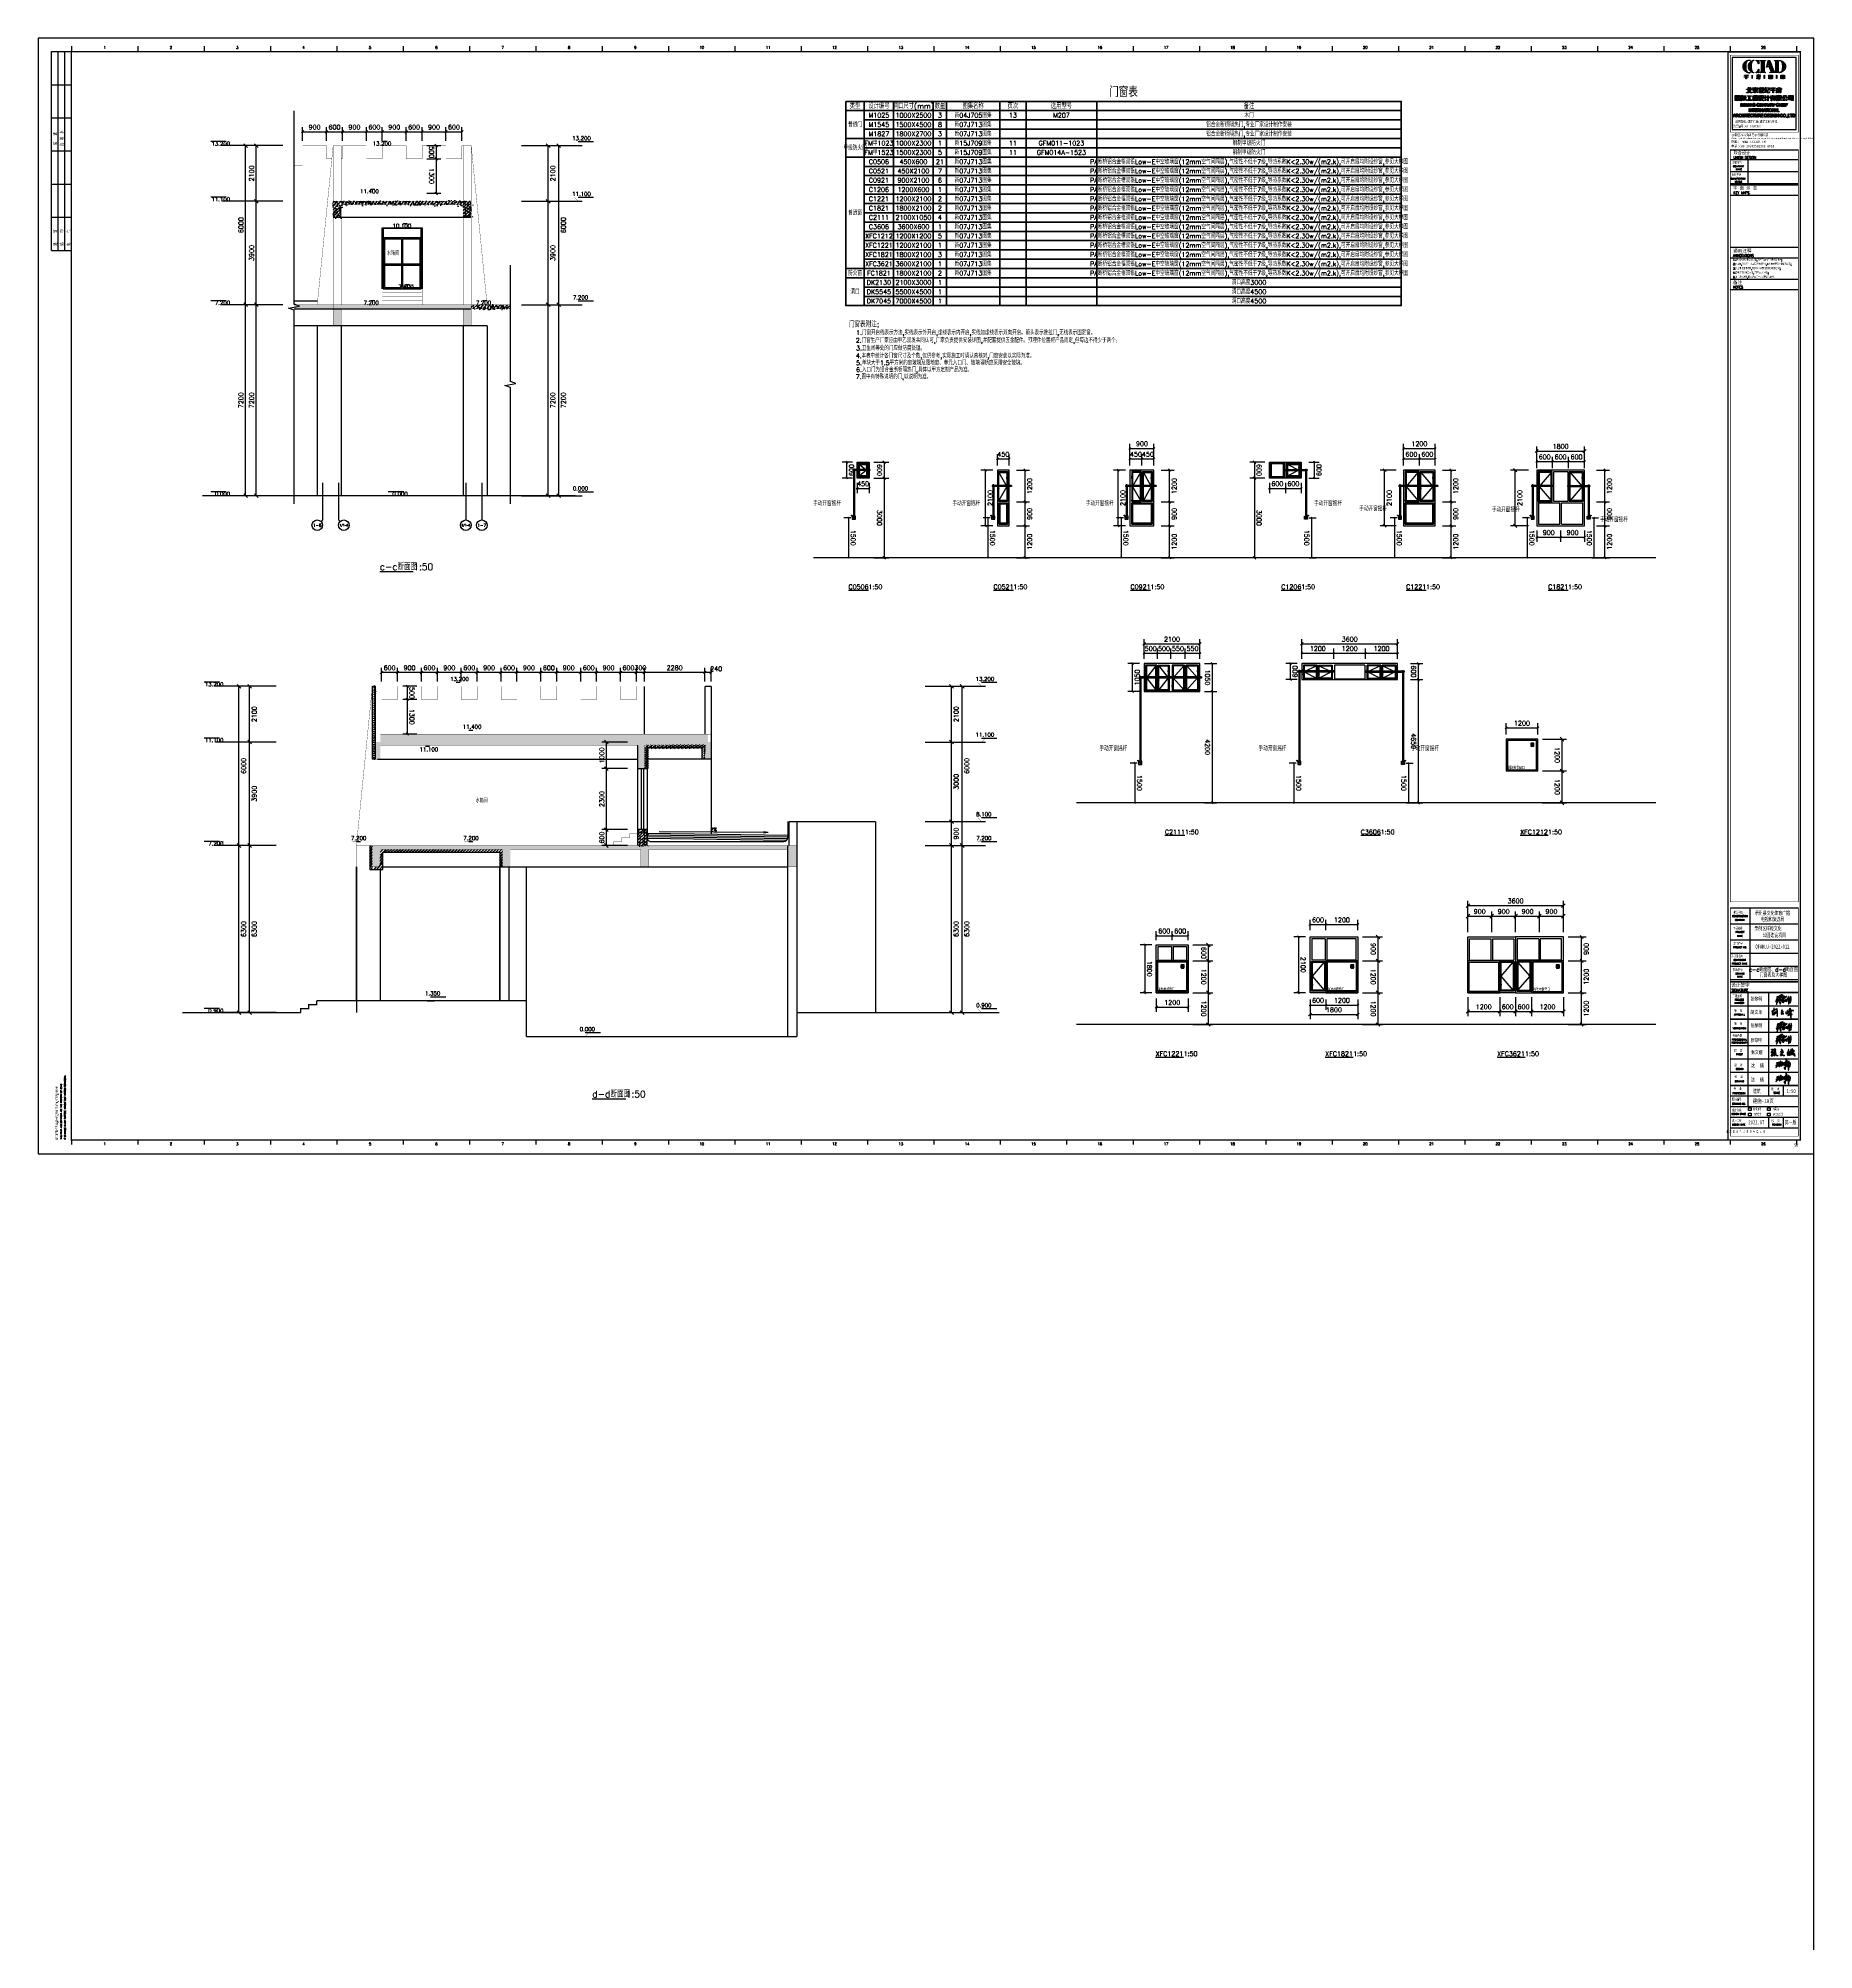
# Model space of a CAD drawing. Header units: inches. Extents: x -33398975359 to 508000, y -22013500442 to 738838.
# Drawn here: x 441100 to 508000, y 312438 to 384488 of the extents above; entities that cross this region are included whole.
import ezdxf
from ezdxf.enums import TextEntityAlignment as Align
from ezdxf.lldxf.tags import DXFTag

# ---------------------------------------------------------------- set-up
doc = ezdxf.new("R2010")
doc.units = ezdxf.units.IN
doc.header["$LTSCALE"] = 1000
doc.header["$MEASUREMENT"] = 0
doc.layers.get('0').update_dxf_attribs({"true_color": 0xffffff})
for name, color, linetype, true_color in [('243', 243, 'Continuous', 0xcc667f), ('2建筑基底外边线', 7, 'Continuous', 0xffffff), ('AXIS', 3, 'Continuous', 0x00ff00), ('bbbblll', 4, 'ACAD_ISO03W100', 0x00ffff), ('DIM_ELEV', 3, 'Continuous', 0x00ff00), ('DIM_IDEN', 3, 'Continuous', 0x00ff00), ('DIM_LEAD', 3, 'Continuous', 0x00ff00), ('DIM_SYMB', 3, 'Continuous', 0x00ff00), ('DOTE', 1, 'DOTE', 0xff0000), ('E_WINDOW', 4, 'Continuous', 0x00ffff), ('PUB_DIM', 3, 'Continuous', 0x00ff00), ('PUB_TAB', 7, 'Continuous', 0xffffff), ('PUB_TEXT', 7, 'Continuous', 0xffffff), ('PUB_TITLE', 4, 'Continuous', 0x00ffff), ('Rn', 61, 'Continuous', 0xdfff7f), ('TK', 7, 'Continuous', 0xffffff), ('TK-TEXT', 4, 'Continuous', 0x00ffff), ('WINDOW', 4, 'Continuous', 0x00ffff), ('ZG-图号', 2, 'Continuous', 0xffff00), ('ZG-图名', 1, 'Continuous', 0xff0000), ('ZG-图框层', 4, 'Continuous', 0x00ffff), ('ZG-比例', 140, 'Continuous', 0x00bfff), ('签名', 3, 'Continuous', 0x00ff00)]:
    doc.layers.add(name, color=color, linetype=linetype, true_color=true_color)
doc.styles.add('-宋体', font='simsun.ttc', dxfattribs={"height": 0.2, "bigfont": 'gbcbig.shx'})
doc.styles.add('CCIAD-图框(会签栏)', font='txt.shx', dxfattribs={"height": 0.2, "bigfont": 'gbcbig.shx'})
doc.styles.add('CCIAD-图框(可变字)', font='simhei.ttf', dxfattribs={"height": 0.2, "bigfont": 'gbcbig.shx'})
doc.styles.add('CCIAD-图框(地址栏)', font='SimHei', dxfattribs={"height": 0.2, "bigfont": 'gbcbig.shx'})
doc.styles.add('CCIAD-图框(标题项)', font='simhei.ttf', dxfattribs={"height": 0.2, "bigfont": 'gbcbig.shx'})
doc.styles.add('CCIAD-图框(版权说明)', font='SIMPLEX.shx', dxfattribs={"height": 0.2, "bigfont": 'gbcbig.shx'})
doc.styles.add('ISOCP', font='txt.shx', dxfattribs={"height": 0.2, "bigfont": 'gbcbig.shx'})
doc.styles.add('TXTSTY_ANONYMOUS', font='txt.shx', dxfattribs={"height": 0.2, "bigfont": 'gbcbig.shx'})
doc.styles.add('TXTSTY_TCHSHEET', font='txt.shx', dxfattribs={"height": 0.2, "bigfont": 'gbcbig.shx'})
doc.styles.add('公司名等', font='simhei.ttf', dxfattribs={"height": 0.2, "bigfont": 'gbcbig.shx'})
doc.styles.add('基本字体', font='simplex.shx', dxfattribs={"height": 0.2, "bigfont": 'gbcbig.shx'})
doc.styles.add('宋体-TK', font='simsun.ttc', dxfattribs={"height": 0.2, "bigfont": 'gbcbig.shx'})
tags = doc.linetypes.add('ACAD_ISO03W100', pattern=[30, 12, -18]).pattern_tags.tags
tags[6:7] = [DXFTag(74, 4), DXFTag(75, 0), DXFTag(340, '0'), DXFTag(46, 0.0), DXFTag(50, 0.0), DXFTag(44, 0.0), DXFTag(45, 0.0)]
tags[4:5] = [DXFTag(74, 4), DXFTag(75, 0), DXFTag(340, '0'), DXFTag(46, 0.0), DXFTag(50, 0.0), DXFTag(44, 0.0), DXFTag(45, 0.0)]
tags = doc.linetypes.add('DASH', pattern=[0.35, 0.25, -0.1]).pattern_tags.tags
tags[6:7] = [DXFTag(74, 4), DXFTag(75, 0), DXFTag(340, '0'), DXFTag(46, 0.0), DXFTag(50, 0.0), DXFTag(44, 0.0), DXFTag(45, 0.0)]
tags[4:5] = [DXFTag(74, 4), DXFTag(75, 0), DXFTag(340, '0'), DXFTag(46, 0.0), DXFTag(50, 0.0), DXFTag(44, 0.0), DXFTag(45, 0.0)]
tags = doc.linetypes.add('DOTE', pattern=[2.42, 2, -0.2, 0.02, -0.2]).pattern_tags.tags
tags[10:11] = [DXFTag(74, 4), DXFTag(75, 0), DXFTag(340, '0'), DXFTag(46, 0.0), DXFTag(50, 0.0), DXFTag(44, 0.0), DXFTag(45, 0.0)]
tags[8:9] = [DXFTag(74, 4), DXFTag(75, 0), DXFTag(340, '0'), DXFTag(46, 0.0), DXFTag(50, 0.0), DXFTag(44, 0.0), DXFTag(45, 0.0)]
tags[6:7] = [DXFTag(74, 4), DXFTag(75, 0), DXFTag(340, '0'), DXFTag(46, 0.0), DXFTag(50, 0.0), DXFTag(44, 0.0), DXFTag(45, 0.0)]
tags[4:5] = [DXFTag(74, 4), DXFTag(75, 0), DXFTag(340, '0'), DXFTag(46, 0.0), DXFTag(50, 0.0), DXFTag(44, 0.0), DXFTag(45, 0.0)]
pattern_1 = [(45, (-815037952.92, -579118690.42), (-61.871843354, 61.871843354), []), (50, (-815037952.92, -579118690.42), (251.04106391, -21.963247244), [26.25, -288.75]), (355, (-815037952.92, -579118690.42), (-48.562966765, 263.267246795), [21, -231]), (100.4514, (-815037932, -579118692.25), (202.4782836, 241.30383972), [22.3090665, -245.3997392]), (46.1842, (-815037952.92, -579118620.42), (373.53436702, -57.931655015), [39.375, -433.125]), (96.6356, (-815037921.8, -579118625.25), (327.13194694, 340.94125482), [33.4636008, -368.09955]), (351.1842, (-815037952.9, -579118620.42), (327.1316808, 340.94151032), [31.5, -346.5]), (21, (-815037917.92, -579118637.92), (208.91746824, -140.916611733), [26.25, -288.75]), (326, (-815037917.92, -579118637.92), (85.16036617, 253.802515766), [21, -231]), (71.4514, (-815037900.5, -579118649.67), (294.077920004, 112.88567385), [22.3090665, -245.3997392]), (37.5, (-815037952.92, -579118690.42), (4.255949361, 116.512848841), [0, -228.2, 0, -234.5, 0, -231.875]), (7.5, (-815037952.92, -579118690.42), (92.074338105, 138.044099159), [0, -133.7, 0, -222.95, 0, -88.375]), (327.5, (-815038030.97, -579118690.42), (186.83785266, -7.894205107), [0, -87.5, 0, -273, 0, -362.25]), (317.5, (-815038065.97, -579118690.42), (204.11515927, 35.036743816), [0, -113.75, 0, -181.3, 0, -257.25])]
pattern_2 = [(0, (-815109558.254, -579134615.4), (71.4375, 41.24445), [47.625, -95.25]), (120, (-815109558.254, -579134615.4), (-71.4374914651, 41.2444647829), [47.625, -95.25]), (60, (-815109558.254, -579134615.4), (8.5349e-06, 82.4889147829), [-95.25, 47.625])]
pattern_3 = [(45, (-815109558.25, -579134615.4), (-61.871843354, 61.871843354), []), (50, (-815109558.25, -579134615.4), (251.04106391, -21.963247244), [26.25, -288.75]), (355, (-815109558.25, -579134615.4), (-48.562966765, 263.267246795), [21, -231]), (100.4514, (-815109537.33, -579134617.23), (202.4782836, 241.30383972), [22.3090665, -245.3997392]), (46.1842, (-815109558.25, -579134545.4), (373.53436702, -57.931655015), [39.375, -433.125]), (96.6356, (-815109527.13, -579134550.23), (327.13194694, 340.94125482), [33.4636008, -368.09955]), (351.1842, (-815109558.25, -579134545.4), (327.1316808, 340.94151032), [31.5, -346.5]), (21, (-815109523.25, -579134562.9), (208.91746824, -140.916611733), [26.25, -288.75]), (326, (-815109523.25, -579134562.9), (85.16036617, 253.802515766), [21, -231]), (71.4514, (-815109505.84, -579134574.64), (294.077920004, 112.88567385), [22.3090665, -245.3997392]), (37.5, (-815109558.25, -579134615.4), (4.255949361, 116.512848841), [0, -228.2, 0, -234.5, 0, -231.875]), (7.5, (-815109558.25, -579134615.4), (92.074338105, 138.044099159), [0, -133.7, 0, -222.95, 0, -88.375]), (327.5, (-815109636.3, -579134615.4), (186.83785266, -7.894205107), [0, -87.5, 0, -273, 0, -362.25]), (317.5, (-815109671.3, -579134615.4), (204.11515927, 35.036743816), [0, -113.75, 0, -181.3, 0, -257.25])]

# ---------------------------------------------------------------- blocks, each defined once
blk = doc.blocks.new('DAnoyomous17100')
at = {"layer": 'DIM_ELEV'}
blk.add_line((457322, 358411), (457472, 358411), dxfattribs=at)
at = {"layer": 'DIM_ELEV', "const_width": 1}
blk.add_lwpolyline([(457172, 358411), (457472, 358411), (457322, 358261)], close=True, dxfattribs=at)
at = {"layer": 'DIM_ELEV', "color": 7, "true_color": 0xffffff, "style": 'TXTSTY_ANONYMOUS'}
blk.add_text('11.400', height=148.8, dxfattribs=at).set_placement((457797, 358463), align=Align.RIGHT)
blk = doc.blocks.new('DAnoyomous17108')
at = {"layer": 'DIM_ELEV'}
blk.add_line((456850, 360211), (457000, 360211), dxfattribs=at)
at = {"layer": 'DIM_ELEV', "const_width": 1}
blk.add_lwpolyline([(456700, 360211), (457000, 360211), (456850, 360061)], close=True, dxfattribs=at)
at = {"layer": 'DIM_ELEV', "color": 7, "true_color": 0xffffff, "style": 'TXTSTY_ANONYMOUS'}
blk.add_text('13.200', height=148.8, dxfattribs=at).set_placement((457324, 360263), align=Align.RIGHT)
blk = doc.blocks.new('DAnoyomous17115')
at = {"layer": 'DIM_ELEV'}
blk.add_line((453089, 354211), (453239, 354211), dxfattribs=at)
at = {"layer": 'DIM_ELEV', "const_width": 1}
blk.add_lwpolyline([(452939, 354211), (453239, 354211), (453089, 354061)], close=True, dxfattribs=at)
at = {"layer": 'DIM_ELEV', "color": 7, "true_color": 0xffffff, "style": 'TXTSTY_ANONYMOUS'}
blk.add_text('7.200', height=148.8, dxfattribs=at).set_placement((453460, 354263), align=Align.RIGHT)
blk = doc.blocks.new('DAnoyomous17123')
at = {"layer": 'DIM_ELEV'}
blk.add_line((455694, 357811), (455844, 357811), dxfattribs=at)
at = {"layer": 'DIM_ELEV', "const_width": 1}
blk.add_lwpolyline([(455544, 357811), (455844, 357811), (455694, 357961)], close=True, dxfattribs=at)
at = {"layer": 'DIM_ELEV', "color": 7, "true_color": 0xffffff, "style": 'TXTSTY_ANONYMOUS'}
blk.add_text('11.100', height=148.8, dxfattribs=at).set_placement((456169, 357758), align=Align.TOP_RIGHT)
blk = doc.blocks.new('DAnoyomous17127')
at = {"layer": 'DIM_ELEV'}
blk.add_line((457322, 354211), (457472, 354211), dxfattribs=at)
at = {"layer": 'DIM_ELEV', "const_width": 1}
blk.add_lwpolyline([(457172, 354211), (457472, 354211), (457322, 354061)], close=True, dxfattribs=at)
at = {"layer": 'DIM_ELEV', "color": 7, "true_color": 0xffffff, "style": 'TXTSTY_ANONYMOUS'}
blk.add_text('7.200', height=148.8, dxfattribs=at).set_placement((457693, 354263), align=Align.RIGHT)
blk = doc.blocks.new('DAnoyomous17199')
at = {"layer": 'PUB_DIM'}
for p, q in [((453993, 360535), (454085, 360627)), ((454039, 360236), (454039, 360756)), ((454639, 360581), (454039, 360581)), ((454593, 360535), (454685, 360627)), ((454639, 360236), (454639, 360756)), ((455539, 360581), (454639, 360581)), ((455493, 360535), (455585, 360627)), ((455539, 360236), (455539, 360756)), ((456139, 360581), (455539, 360581)), ((456093, 360535), (456185, 360627)), ((456139, 360236), (456139, 360756)), ((457039, 360581), (456139, 360581)), ((456993, 360535), (457085, 360627)), ((457039, 360236), (457039, 360756)), ((457639, 360581), (457039, 360581)), ((457593, 360535), (457685, 360627)), ((457639, 360236), (457639, 360756)), ((458539, 360581), (457639, 360581)), ((458493, 360535), (458585, 360627)), ((458539, 360236), (458539, 360756)), ((459139, 360581), (458539, 360581)), ((459093, 360535), (459185, 360627)), ((459139, 360236), (459139, 360756)), ((460039, 360581), (459139, 360581)), ((459993, 360535), (460085, 360627)), ((460039, 360236), (460039, 360756)), ((460639, 360581), (460039, 360581)), ((460593, 360535), (460685, 360627)), ((460639, 360236), (460639, 360756)), ((461539, 360581), (460639, 360581)), ((461493, 360535), (461585, 360627)), ((461539, 360236), (461539, 360756)), ((462139, 360581), (461539, 360581)), ((462093, 360535), (462185, 360627)), ((462139, 360236), (462139, 360756)), ((463039, 360581), (462139, 360581)), ((462993, 360535), (463085, 360627)), ((463039, 360236), (463039, 360756)), ((463639, 360581), (463039, 360581)), ((463593, 360535), (463685, 360627)), ((463639, 360236), (463639, 360756)), ((463939, 360581), (463639, 360581)), ((463893, 360535), (463985, 360627)), ((463939, 360236), (463939, 360756)), ((466219, 360581), (463939, 360581)), ((466173, 360535), (466265, 360627)), ((466219, 360236), (466219, 360756)), ((466459, 360581), (466219, 360581)), ((466413, 360535), (466505, 360627)), ((466459, 360236), (466459, 360756))]:
    blk.add_line(p, q, dxfattribs=at)
at = {"layer": 'PUB_DIM', "color": 7, "true_color": 0xffffff, "style": 'TXTSTY_ANONYMOUS'}
for s, p in [('600', (454339, 360756)), ('900', (455089, 360756)), ('600', (455839, 360756)), ('900', (456589, 360756)), ('600', (457339, 360756)), ('900', (458089, 360756)), ('600', (458839, 360756)), ('900', (459589, 360756)), ('600', (460339, 360756)), ('900', (461089, 360756)), ('600', (461839, 360756)), ('900', (462589, 360756)), ('600', (463339, 360756)), ('300', (463789, 360756)), ('2280', (465079, 360756)), ('240', (466644, 360719))]:
    blk.add_text(s, height=175, rotation=360.00001, dxfattribs=at).set_placement(p, align=Align.MIDDLE_CENTER)
blk = doc.blocks.new('DAnoyomous17210')
at = {"layer": 'PUB_DIM'}
for p, q in [((455364, 360061), (454832, 360061)), ((455364, 359561), (454832, 359561)), ((455054, 360014), (454960, 360108)), ((455054, 359514), (454960, 359608)), ((455007, 360061), (455007, 359561)), ((455007, 359561), (455007, 358261)), ((455364, 358261), (454832, 358261)), ((455054, 358214), (454960, 358308))]:
    blk.add_line(p, q, dxfattribs=at)
at = {"layer": 'PUB_DIM', "color": 7, "true_color": 0xffffff, "style": 'TXTSTY_ANONYMOUS'}
for s, p in [('500', (455182, 359811)), ('1300', (455182, 358911))]:
    blk.add_text(s, height=175, rotation=270, dxfattribs=at).set_placement(p, align=Align.MIDDLE_CENTER)
blk = doc.blocks.new('DAnoyomous17215')
at = {"layer": 'DIM_ELEV'}
for p, q in [((461586, 346861), (461857, 346861)), ((461707, 347011), (462285, 347011))]:
    blk.add_line(p, q, dxfattribs=at)
at = {"layer": 'DIM_ELEV', "const_width": 1}
blk.add_lwpolyline([(461557, 347011), (461857, 347011), (461707, 346861)], close=True, dxfattribs=at)
at = {"layer": 'DIM_ELEV', "color": 7, "true_color": 0xffffff, "style": 'TXTSTY_ANONYMOUS'}
blk.add_text('0.000', height=148.8, dxfattribs=at).set_placement((462077, 347063), align=Align.RIGHT)
blk = doc.blocks.new('DAnoyomous17234')
at = {"layer": 'PUB_DIM'}
for p, q in [((474587, 360061), (475687, 360061)), ((475441, 360131), (475582, 359990)), ((475512, 357961), (475512, 360061)), ((474587, 357961), (475687, 357961)), ((475441, 358031), (475582, 357890)), ((475512, 354961), (475512, 357961)), ((474587, 354961), (475687, 354961)), ((475441, 355031), (475582, 354890)), ((475512, 354061), (475512, 354961)), ((474587, 354061), (475687, 354061)), ((475441, 354131), (475582, 353990)), ((475512, 347761), (475512, 354061)), ((474587, 347761), (475687, 347761)), ((475441, 347831), (475582, 347690))]:
    blk.add_line(p, q, dxfattribs=at)
at = {"layer": 'PUB_DIM', "color": 7, "true_color": 0xffffff, "style": 'TXTSTY_ANONYMOUS'}
for s, p in [('2100', (475687, 359011)), ('3000', (475687, 356461)), ('900', (475687, 354511)), ('6300', (475687, 350911))]:
    blk.add_text(s, height=175, rotation=90, dxfattribs=at).set_placement(p, align=Align.MIDDLE_CENTER)
blk = doc.blocks.new('DAnoyomous17245')
at = {"layer": 'PUB_DIM'}
for p, q in [((474987, 360061), (476087, 360061)), ((475841, 360131), (475982, 359990)), ((475912, 354061), (475912, 360061)), ((474987, 354061), (476087, 354061)), ((475841, 354131), (475982, 353990)), ((475912, 347761), (475912, 354061)), ((474987, 347761), (476087, 347761)), ((475841, 347831), (475982, 347690))]:
    blk.add_line(p, q, dxfattribs=at)
at = {"layer": 'PUB_DIM', "color": 7, "true_color": 0xffffff, "style": 'TXTSTY_ANONYMOUS'}
for s, p in [('6000', (476087, 357061)), ('6300', (476087, 350911))]:
    blk.add_text(s, height=175, rotation=90, dxfattribs=at).set_placement(p, align=Align.MIDDLE_CENTER)
blk = doc.blocks.new('DAnoyomous17250')
at = {"layer": 'DIM_ELEV'}
for p, q in [((474513, 347761), (476796, 347761)), ((476646, 347911), (477224, 347911))]:
    blk.add_line(p, q, dxfattribs=at)
at = {"layer": 'DIM_ELEV', "const_width": 1}
blk.add_lwpolyline([(476496, 347911), (476796, 347911), (476646, 347761)], close=True, dxfattribs=at)
at = {"layer": 'DIM_ELEV', "color": 7, "true_color": 0xffffff, "style": 'TXTSTY_ANONYMOUS'}
blk.add_text('0.900', height=148.8, dxfattribs=at).set_placement((477017, 347963), align=Align.RIGHT)
blk = doc.blocks.new('DAnoyomous17255')
at = {"layer": 'DIM_ELEV'}
for p, q in [((474513, 354061), (476796, 354061)), ((476646, 354211), (477224, 354211))]:
    blk.add_line(p, q, dxfattribs=at)
at = {"layer": 'DIM_ELEV', "const_width": 1}
blk.add_lwpolyline([(476496, 354211), (476796, 354211), (476646, 354061)], close=True, dxfattribs=at)
at = {"layer": 'DIM_ELEV', "color": 7, "true_color": 0xffffff, "style": 'TXTSTY_ANONYMOUS'}
blk.add_text('7.200', height=148.8, dxfattribs=at).set_placement((477017, 354263), align=Align.RIGHT)
blk = doc.blocks.new('DAnoyomous17260')
at = {"layer": 'DIM_ELEV'}
for p, q in [((476646, 358111), (477224, 358111)), ((474513, 357961), (476796, 357961))]:
    blk.add_line(p, q, dxfattribs=at)
at = {"layer": 'DIM_ELEV', "const_width": 1}
blk.add_lwpolyline([(476496, 358111), (476796, 358111), (476646, 357961)], close=True, dxfattribs=at)
at = {"layer": 'DIM_ELEV', "color": 7, "true_color": 0xffffff, "style": 'TXTSTY_ANONYMOUS'}
blk.add_text('11.100', height=148.8, dxfattribs=at).set_placement((477121, 358163), align=Align.RIGHT)
blk = doc.blocks.new('DAnoyomous17265')
at = {"layer": 'DIM_ELEV'}
for p, q in [((474513, 360061), (476796, 360061)), ((476646, 360211), (477224, 360211))]:
    blk.add_line(p, q, dxfattribs=at)
at = {"layer": 'DIM_ELEV', "const_width": 1}
blk.add_lwpolyline([(476496, 360211), (476796, 360211), (476646, 360061)], close=True, dxfattribs=at)
at = {"layer": 'DIM_ELEV', "color": 7, "true_color": 0xffffff, "style": 'TXTSTY_ANONYMOUS'}
blk.add_text('13.200', height=148.8, dxfattribs=at).set_placement((477121, 360263), align=Align.RIGHT)
blk = doc.blocks.new('DAnoyomous17280')
at = {"layer": 'PUB_DIM'}
for p, q in [((449989, 360061), (448889, 360061)), ((449135, 359990), (448994, 360131)), ((449064, 357961), (449064, 360061)), ((449989, 357961), (448889, 357961)), ((449135, 357890), (448994, 358031)), ((449064, 354061), (449064, 357961)), ((449989, 354061), (448889, 354061)), ((449135, 353990), (448994, 354131)), ((449064, 347761), (449064, 354061)), ((449989, 347761), (448889, 347761)), ((449135, 347690), (448994, 347831))]:
    blk.add_line(p, q, dxfattribs=at)
at = {"layer": 'PUB_DIM', "color": 7, "true_color": 0xffffff, "style": 'TXTSTY_ANONYMOUS'}
for s, p in [('2100', (449239, 359011)), ('3900', (449239, 356011)), ('6300', (449239, 350911))]:
    blk.add_text(s, height=175, rotation=90, dxfattribs=at).set_placement(p, align=Align.MIDDLE_CENTER)
blk = doc.blocks.new('DAnoyomous17291')
at = {"layer": 'PUB_DIM'}
for p, q in [((449589, 360061), (448489, 360061)), ((448735, 359990), (448594, 360131)), ((448664, 354061), (448664, 360061)), ((449589, 354061), (448489, 354061)), ((448735, 353990), (448594, 354131)), ((448664, 347761), (448664, 354061)), ((449589, 347761), (448489, 347761)), ((448735, 347690), (448594, 347831))]:
    blk.add_line(p, q, dxfattribs=at)
at = {"layer": 'PUB_DIM', "color": 7, "true_color": 0xffffff, "style": 'TXTSTY_ANONYMOUS'}
for s, p in [('6000', (448839, 357061)), ('6300', (448839, 350911))]:
    blk.add_text(s, height=175, rotation=90, dxfattribs=at).set_placement(p, align=Align.MIDDLE_CENTER)
blk = doc.blocks.new('DAnoyomous17296')
at = {"layer": 'DIM_ELEV'}
for p, q in [((447930, 347911), (447352, 347911)), ((450063, 347761), (447780, 347761))]:
    blk.add_line(p, q, dxfattribs=at)
at = {"layer": 'DIM_ELEV', "const_width": 1}
blk.add_lwpolyline([(447780, 347911), (448080, 347911), (447930, 347761)], close=True, dxfattribs=at)
at = {"layer": 'DIM_ELEV', "color": 7, "true_color": 0xffffff, "style": 'TXTSTY_ANONYMOUS'}
blk.add_text('0.900', height=148.8, dxfattribs=at).set_placement((448080, 347761), align=Align.RIGHT)
blk = doc.blocks.new('DAnoyomous17301')
at = {"layer": 'DIM_ELEV'}
for p, q in [((447930, 354211), (447352, 354211)), ((450063, 354061), (447780, 354061))]:
    blk.add_line(p, q, dxfattribs=at)
at = {"layer": 'DIM_ELEV', "const_width": 1}
blk.add_lwpolyline([(447780, 354211), (448080, 354211), (447930, 354061)], close=True, dxfattribs=at)
at = {"layer": 'DIM_ELEV', "color": 7, "true_color": 0xffffff, "style": 'TXTSTY_ANONYMOUS'}
blk.add_text('7.200', height=148.8, dxfattribs=at).set_placement((448080, 354061), align=Align.RIGHT)
blk = doc.blocks.new('DAnoyomous17306')
at = {"layer": 'DIM_ELEV'}
for p, q in [((447930, 358111), (447352, 358111)), ((450063, 357961), (447780, 357961))]:
    blk.add_line(p, q, dxfattribs=at)
at = {"layer": 'DIM_ELEV', "const_width": 1}
blk.add_lwpolyline([(447780, 358111), (448080, 358111), (447930, 357961)], close=True, dxfattribs=at)
at = {"layer": 'DIM_ELEV', "color": 7, "true_color": 0xffffff, "style": 'TXTSTY_ANONYMOUS'}
blk.add_text('11.100', height=148.8, dxfattribs=at).set_placement((448080, 357961), align=Align.RIGHT)
blk = doc.blocks.new('DAnoyomous17311')
at = {"layer": 'DIM_ELEV'}
for p, q in [((447930, 360211), (447352, 360211)), ((450063, 360061), (447780, 360061))]:
    blk.add_line(p, q, dxfattribs=at)
at = {"layer": 'DIM_ELEV', "const_width": 1}
blk.add_lwpolyline([(447780, 360211), (448080, 360211), (447930, 360061)], close=True, dxfattribs=at)
at = {"layer": 'DIM_ELEV', "color": 7, "true_color": 0xffffff, "style": 'TXTSTY_ANONYMOUS'}
blk.add_text('13.200', height=148.8, dxfattribs=at).set_placement((448080, 360061), align=Align.RIGHT)
blk = doc.blocks.new('DAnoyomous17318')
at = {"layer": 'DIM_ELEV'}
blk.add_line((453780, 378793), (453630, 378793), dxfattribs=at)
at = {"layer": 'DIM_ELEV', "const_width": 1}
blk.add_lwpolyline([(453630, 378793), (453930, 378793), (453780, 378643)], close=True, dxfattribs=at)
at = {"layer": 'DIM_ELEV', "color": 7, "true_color": 0xffffff, "style": 'TXTSTY_ANONYMOUS'}
blk.add_text('11.400', height=148.8, dxfattribs=at).set_placement((453930, 378643), align=Align.RIGHT)
blk = doc.blocks.new('DAnoyomous17327')
at = {"layer": 'DIM_ELEV'}
blk.add_line((454253, 380593), (454103, 380593), dxfattribs=at)
at = {"layer": 'DIM_ELEV', "const_width": 1}
blk.add_lwpolyline([(454103, 380593), (454403, 380593), (454253, 380443)], close=True, dxfattribs=at)
at = {"layer": 'DIM_ELEV', "color": 7, "true_color": 0xffffff, "style": 'TXTSTY_ANONYMOUS'}
blk.add_text('13.200', height=148.8, dxfattribs=at).set_placement((454403, 380443), align=Align.RIGHT)
blk = doc.blocks.new('DAnoyomous17338')
at = {"layer": 'DIM_ELEV'}
blk.add_line((458013, 374593), (457863, 374593), dxfattribs=at)
at = {"layer": 'DIM_ELEV', "const_width": 1}
blk.add_lwpolyline([(457863, 374593), (458163, 374593), (458013, 374443)], close=True, dxfattribs=at)
at = {"layer": 'DIM_ELEV', "color": 7, "true_color": 0xffffff, "style": 'TXTSTY_ANONYMOUS'}
blk.add_text('7.200', height=148.8, dxfattribs=at).set_placement((458163, 374443), align=Align.RIGHT)
blk = doc.blocks.new('DAnoyomous17347')
at = {"layer": 'DIM_ELEV'}
blk.add_line((455408, 378193), (455258, 378193), dxfattribs=at)
at = {"layer": 'DIM_ELEV', "const_width": 1}
blk.add_lwpolyline([(455258, 378193), (455558, 378193), (455408, 378343)], close=True, dxfattribs=at)
at = {"layer": 'DIM_ELEV', "color": 7, "true_color": 0xffffff, "style": 'TXTSTY_ANONYMOUS'}
blk.add_text('11.100', height=148.8, dxfattribs=at).set_placement((455558, 378343), align=Align.TOP_RIGHT)
blk = doc.blocks.new('DAnoyomous17352')
at = {"layer": 'DIM_ELEV'}
blk.add_line((453780, 374593), (453630, 374593), dxfattribs=at)
at = {"layer": 'DIM_ELEV', "const_width": 1}
blk.add_lwpolyline([(453630, 374593), (453930, 374593), (453780, 374443)], close=True, dxfattribs=at)
at = {"layer": 'DIM_ELEV', "color": 7, "true_color": 0xffffff, "style": 'TXTSTY_ANONYMOUS'}
blk.add_text('7.200', height=148.8, dxfattribs=at).set_placement((453930, 374443), align=Align.RIGHT)
blk = doc.blocks.new('DAnoyomous17397')
at = {"layer": 'PUB_DIM'}
for p, q in [((451017, 380917), (451109, 381009)), ((451063, 380618), (451063, 381138)), ((451063, 380963), (451963, 380963)), ((451917, 380917), (452009, 381009)), ((451963, 380618), (451963, 381138)), ((451963, 380963), (452563, 380963)), ((452517, 380917), (452609, 381009)), ((452563, 380618), (452563, 381138)), ((452563, 380963), (453463, 380963)), ((453417, 380917), (453509, 381009)), ((453463, 380618), (453463, 381138)), ((453463, 380963), (454063, 380963)), ((454017, 380917), (454109, 381009)), ((454063, 380618), (454063, 381138)), ((454063, 380963), (454963, 380963)), ((454917, 380917), (455009, 381009)), ((454963, 380618), (454963, 381138)), ((454963, 380963), (455563, 380963)), ((455517, 380917), (455609, 381009)), ((455563, 380618), (455563, 381138)), ((455563, 380963), (456463, 380963)), ((456417, 380917), (456509, 381009)), ((456463, 380618), (456463, 381138)), ((456463, 380963), (457063, 380963)), ((457017, 380917), (457109, 381009)), ((457063, 380618), (457063, 381138))]:
    blk.add_line(p, q, dxfattribs=at)
at = {"layer": 'PUB_DIM', "color": 7, "true_color": 0xffffff, "style": 'TXTSTY_ANONYMOUS'}
for s, p in [('900', (451513, 381138)), ('600', (452263, 381138)), ('900', (453013, 381138)), ('600', (453763, 381138)), ('900', (454513, 381138)), ('600', (455263, 381138)), ('900', (456013, 381138)), ('600', (456763, 381138))]:
    blk.add_text(s, height=175, dxfattribs=at).set_placement(p, align=Align.MIDDLE_CENTER)
blk = doc.blocks.new('DAnoyomous17408')
at = {"layer": 'PUB_DIM'}
for p, q in [((455738, 380443), (456271, 380443)), ((456048, 380490), (456143, 380396)), ((456096, 380443), (456096, 379943)), ((455738, 379943), (456271, 379943)), ((456048, 379990), (456143, 379896)), ((456096, 379943), (456096, 378643)), ((455738, 378643), (456271, 378643)), ((456048, 378690), (456143, 378596))]:
    blk.add_line(p, q, dxfattribs=at)
at = {"layer": 'PUB_DIM', "color": 7, "true_color": 0xffffff, "style": 'TXTSTY_ANONYMOUS'}
for s, p in [('500', (455921, 380193)), ('1300', (455921, 379293))]:
    blk.add_text(s, height=175, rotation=270, dxfattribs=at).set_placement(p, align=Align.MIDDLE_CENTER)
blk = doc.blocks.new('$EWDLib$00000644')
for p, q in [((1470, 2370), (30, 2370)), ((30, 2370), (30, 2000)), ((1470, 2000), (1470, 2370)), ((1470, 2000), (30, 2000)), ((30, 2000), (1470, 2000)), ((30, 2000), (30, 0)), ((78.98, 1950.52), (78.98, 49.48)), ((725.504, 1950.52), (78.98, 1950.52)), ((725.504, 1950.52), (725.504, 49.48)), ((1421.02, 1950.52), (774.484, 1950.52)), ((774.484, 49.48), (774.484, 1950.52)), ((1421.02, 49.48), (1421.02, 1950.52)), ((1470, 0), (1470, 2000)), ((78.98, 979.704), (725.504, 979.704)), ((78.98, 930.224), (725.504, 930.224)), ((774.484, 979.704), (1421.02, 979.704)), ((774.484, 930.224), (1421.02, 930.224)), ((30, 0), (1470, 0)), ((78.98, 49.48), (725.504, 49.48)), ((774.484, 49.48), (1421.02, 49.48))]:
    blk.add_line(p, q)
blk.add_lwpolyline([(0, 0), (0, 2400), (1500, 2400), (1500, 0)])
blk = doc.blocks.new('DAnoyomous17413')
at = {"layer": 'DIM_ELEV'}
blk.add_line((455093, 375193), (454943, 375193), dxfattribs=at)
at = {"layer": 'DIM_ELEV', "const_width": 1}
blk.add_lwpolyline([(454943, 375193), (455243, 375193), (455093, 375043)], close=True, dxfattribs=at)
at = {"layer": 'DIM_ELEV', "color": 7, "true_color": 0xffffff, "style": 'TXTSTY_ANONYMOUS'}
blk.add_text('7.800', height=148.8, dxfattribs=at).set_placement((455243, 375043), align=Align.RIGHT)
blk = doc.blocks.new('DAnoyomous17417')
at = {"layer": 'DIM_ELEV'}
blk.add_line((455003, 377493), (454853, 377493), dxfattribs=at)
at = {"layer": 'DIM_ELEV', "const_width": 1}
blk.add_lwpolyline([(454853, 377493), (455153, 377493), (455003, 377343)], close=True, dxfattribs=at)
at = {"layer": 'DIM_ELEV', "color": 7, "true_color": 0xffffff, "style": 'TXTSTY_ANONYMOUS'}
blk.add_text('10.100', height=148.8, dxfattribs=at).set_placement((455153, 377343), align=Align.RIGHT)
blk = doc.blocks.new('DAnoyomous17439')
at = {"layer": 'AXIS'}
for p, q in [((451813, 367725), (451813, 366332)), ((452413, 367725), (452413, 366332)), ((457213, 367725), (457213, 366332)), ((457813, 367725), (457813, 366332)), ((451813, 366332), (451755, 366273)), ((452413, 366332), (452472, 366273))]:
    blk.add_line(p, q, dxfattribs=at)
for centre in [(451613, 366132), (452613, 366132), (457213, 366132), (457813, 366132)]:
    blk.add_circle(centre, 200, dxfattribs=at)
at = {"layer": 'AXIS', "color": 7, "true_color": 0xffffff, "style": 'TXTSTY_ANONYMOUS'}
for s, height, p in [('1-6', 116.7, (451613, 366132)), ('1/1-6', 70, (452613, 366132)), ('2/1-6', 70, (457213, 366132)), ('1-7', 116.7, (457813, 366132))]:
    blk.add_text(s, height=height, dxfattribs=at).set_placement(p, align=Align.MIDDLE_CENTER)
blk = doc.blocks.new('DAnoyomous17445')
at = {"layer": 'DIM_SYMB'}
for p, q in [((458888, 371552), (458888, 375935)), ((458678, 371402), (459098, 371476)), ((458888, 371326), (458678, 371402)), ((459098, 371476), (458888, 371552)), ((458888, 366943), (458888, 371326))]:
    blk.add_line(p, q, dxfattribs=at)
blk = doc.blocks.new('DAnoyomous17450')
at = {"layer": 'DIM_ELEV'}
for p, q in [((454870, 367393), (454291, 367393)), ((454990, 367243), (454720, 367243))]:
    blk.add_line(p, q, dxfattribs=at)
at = {"layer": 'DIM_ELEV', "const_width": 1}
blk.add_lwpolyline([(454720, 367393), (455020, 367393), (454870, 367243)], close=True, dxfattribs=at)
at = {"layer": 'DIM_ELEV', "color": 7, "true_color": 0xffffff, "style": 'TXTSTY_ANONYMOUS'}
blk.add_text('0.000', height=148.8, dxfattribs=at).set_placement((455020, 367243), align=Align.RIGHT)
blk = doc.blocks.new('DAnoyomous17456')
at = {"layer": 'DIM_SYMB'}
for p, q in [((450739, 374463), (450739, 381757)), ((450529, 374313), (450949, 374387)), ((450739, 374237), (450529, 374313)), ((450949, 374387), (450739, 374463)), ((450739, 366943), (450739, 374237))]:
    blk.add_line(p, q, dxfattribs=at)
blk = doc.blocks.new('DAnoyomous17475')
at = {"layer": 'PUB_DIM'}
for p, q in [((450238, 380443), (449138, 380443)), ((449384, 380372), (449243, 380513)), ((449313, 378343), (449313, 380443)), ((450238, 378343), (449138, 378343)), ((449384, 378272), (449243, 378413)), ((449313, 374443), (449313, 378343)), ((450238, 374443), (449138, 374443)), ((449384, 374372), (449243, 374513)), ((449313, 367243), (449313, 374443)), ((450238, 367243), (449138, 367243)), ((449384, 367172), (449243, 367313))]:
    blk.add_line(p, q, dxfattribs=at)
at = {"layer": 'PUB_DIM', "color": 7, "true_color": 0xffffff, "style": 'TXTSTY_ANONYMOUS'}
for s, p in [('2100', (449138, 379393)), ('3900', (449138, 376393)), ('7200', (449138, 370843))]:
    blk.add_text(s, height=175, rotation=90, dxfattribs=at).set_placement(p, align=Align.MIDDLE_CENTER)
blk = doc.blocks.new('DAnoyomous17486')
at = {"layer": 'PUB_DIM'}
for p, q in [((449838, 380443), (448738, 380443)), ((448984, 380372), (448843, 380513)), ((448913, 374443), (448913, 380443)), ((449838, 374443), (448738, 374443)), ((448984, 374372), (448843, 374513)), ((448913, 367243), (448913, 374443)), ((449838, 367243), (448738, 367243)), ((448984, 367172), (448843, 367313))]:
    blk.add_line(p, q, dxfattribs=at)
at = {"layer": 'PUB_DIM', "color": 7, "true_color": 0xffffff, "style": 'TXTSTY_ANONYMOUS'}
for s, p in [('6000', (448738, 377443)), ('7200', (448738, 370843))]:
    blk.add_text(s, height=175, rotation=90, dxfattribs=at).set_placement(p, align=Align.MIDDLE_CENTER)
blk = doc.blocks.new('DAnoyomous17491')
at = {"layer": 'DIM_ELEV'}
for p, q in [((448179, 367393), (447601, 367393)), ((450312, 367243), (448029, 367243))]:
    blk.add_line(p, q, dxfattribs=at)
at = {"layer": 'DIM_ELEV', "const_width": 1}
blk.add_lwpolyline([(448029, 367393), (448329, 367393), (448179, 367243)], close=True, dxfattribs=at)
at = {"layer": 'DIM_ELEV', "color": 7, "true_color": 0xffffff, "style": 'TXTSTY_ANONYMOUS'}
blk.add_text('0.000', height=148.8, dxfattribs=at).set_placement((448329, 367243), align=Align.RIGHT)
blk = doc.blocks.new('DAnoyomous17496')
at = {"layer": 'DIM_ELEV'}
for p, q in [((448179, 374593), (447601, 374593)), ((450312, 374443), (448029, 374443))]:
    blk.add_line(p, q, dxfattribs=at)
at = {"layer": 'DIM_ELEV', "const_width": 1}
blk.add_lwpolyline([(448029, 374593), (448329, 374593), (448179, 374443)], close=True, dxfattribs=at)
at = {"layer": 'DIM_ELEV', "color": 7, "true_color": 0xffffff, "style": 'TXTSTY_ANONYMOUS'}
blk.add_text('7.200', height=148.8, dxfattribs=at).set_placement((448329, 374443), align=Align.RIGHT)
blk = doc.blocks.new('DAnoyomous17501')
at = {"layer": 'DIM_ELEV'}
for p, q in [((448179, 378493), (447601, 378493)), ((450312, 378343), (448029, 378343))]:
    blk.add_line(p, q, dxfattribs=at)
at = {"layer": 'DIM_ELEV', "const_width": 1}
blk.add_lwpolyline([(448029, 378493), (448329, 378493), (448179, 378343)], close=True, dxfattribs=at)
at = {"layer": 'DIM_ELEV', "color": 7, "true_color": 0xffffff, "style": 'TXTSTY_ANONYMOUS'}
blk.add_text('11.100', height=148.8, dxfattribs=at).set_placement((448329, 378343), align=Align.RIGHT)
blk = doc.blocks.new('DAnoyomous17506')
at = {"layer": 'DIM_ELEV'}
for p, q in [((448179, 380593), (447601, 380593)), ((450312, 380443), (448029, 380443))]:
    blk.add_line(p, q, dxfattribs=at)
at = {"layer": 'DIM_ELEV', "const_width": 1}
blk.add_lwpolyline([(448029, 380593), (448329, 380593), (448179, 380443)], close=True, dxfattribs=at)
at = {"layer": 'DIM_ELEV', "color": 7, "true_color": 0xffffff, "style": 'TXTSTY_ANONYMOUS'}
blk.add_text('13.200', height=148.8, dxfattribs=at).set_placement((448329, 380443), align=Align.RIGHT)
blk = doc.blocks.new('DAnoyomous17521')
at = {"layer": 'PUB_DIM'}
for p, q in [((459389, 380443), (460488, 380443)), ((460243, 380513), (460384, 380372)), ((460313, 378343), (460313, 380443)), ((459389, 378343), (460488, 378343)), ((460243, 378413), (460384, 378272)), ((460313, 374443), (460313, 378343)), ((459389, 374443), (460488, 374443)), ((460243, 374513), (460384, 374372)), ((460313, 367243), (460313, 374443)), ((459389, 367243), (460488, 367243)), ((460243, 367313), (460384, 367172))]:
    blk.add_line(p, q, dxfattribs=at)
at = {"layer": 'PUB_DIM', "color": 7, "true_color": 0xffffff, "style": 'TXTSTY_ANONYMOUS'}
for s, p in [('2100', (460488, 379393)), ('3900', (460488, 376393)), ('7200', (460488, 370843))]:
    blk.add_text(s, height=175, rotation=90, dxfattribs=at).set_placement(p, align=Align.MIDDLE_CENTER)
blk = doc.blocks.new('DAnoyomous17532')
at = {"layer": 'PUB_DIM'}
for p, q in [((459789, 380443), (460888, 380443)), ((460643, 380513), (460784, 380372)), ((460713, 374443), (460713, 380443)), ((459789, 374443), (460888, 374443)), ((460643, 374513), (460784, 374372)), ((460713, 367243), (460713, 374443)), ((459789, 367243), (460888, 367243)), ((460643, 367313), (460784, 367172))]:
    blk.add_line(p, q, dxfattribs=at)
at = {"layer": 'PUB_DIM', "color": 7, "true_color": 0xffffff, "style": 'TXTSTY_ANONYMOUS'}
for s, p in [('6000', (460888, 377443)), ('7200', (460888, 370843))]:
    blk.add_text(s, height=175, rotation=90, dxfattribs=at).set_placement(p, align=Align.MIDDLE_CENTER)
blk = doc.blocks.new('DAnoyomous17537')
at = {"layer": 'DIM_ELEV'}
for p, q in [((459314, 367243), (461598, 367243)), ((461448, 367393), (462026, 367393))]:
    blk.add_line(p, q, dxfattribs=at)
at = {"layer": 'DIM_ELEV', "const_width": 1}
blk.add_lwpolyline([(461298, 367393), (461598, 367393), (461448, 367243)], close=True, dxfattribs=at)
at = {"layer": 'DIM_ELEV', "color": 7, "true_color": 0xffffff, "style": 'TXTSTY_ANONYMOUS'}
blk.add_text('0.000', height=148.8, dxfattribs=at).set_placement((461818, 367445), align=Align.RIGHT)
blk = doc.blocks.new('DAnoyomous17542')
at = {"layer": 'DIM_ELEV'}
for p, q in [((459314, 374443), (461598, 374443)), ((461448, 374593), (462026, 374593))]:
    blk.add_line(p, q, dxfattribs=at)
at = {"layer": 'DIM_ELEV', "const_width": 1}
blk.add_lwpolyline([(461298, 374593), (461598, 374593), (461448, 374443)], close=True, dxfattribs=at)
at = {"layer": 'DIM_ELEV', "color": 7, "true_color": 0xffffff, "style": 'TXTSTY_ANONYMOUS'}
blk.add_text('7.200', height=148.8, dxfattribs=at).set_placement((461818, 374645), align=Align.RIGHT)
blk = doc.blocks.new('DAnoyomous17547')
at = {"layer": 'DIM_ELEV'}
for p, q in [((459314, 378343), (461598, 378343)), ((461448, 378493), (462026, 378493))]:
    blk.add_line(p, q, dxfattribs=at)
at = {"layer": 'DIM_ELEV', "const_width": 1}
blk.add_lwpolyline([(461298, 378493), (461598, 378493), (461448, 378343)], close=True, dxfattribs=at)
at = {"layer": 'DIM_ELEV', "color": 7, "true_color": 0xffffff, "style": 'TXTSTY_ANONYMOUS'}
blk.add_text('11.100', height=148.8, dxfattribs=at).set_placement((461922, 378545), align=Align.RIGHT)
blk = doc.blocks.new('DAnoyomous17552')
at = {"layer": 'DIM_ELEV'}
for p, q in [((459314, 380443), (461598, 380443)), ((461448, 380593), (462026, 380593))]:
    blk.add_line(p, q, dxfattribs=at)
at = {"layer": 'DIM_ELEV', "const_width": 1}
blk.add_lwpolyline([(461298, 380593), (461598, 380593), (461448, 380443)], close=True, dxfattribs=at)
at = {"layer": 'DIM_ELEV', "color": 7, "true_color": 0xffffff, "style": 'TXTSTY_ANONYMOUS'}
blk.add_text('13.200', height=148.8, dxfattribs=at).set_placement((461922, 380645), align=Align.RIGHT)
blk = doc.blocks.new('DAnoyomous17563')
at = {"layer": 'DIM_ELEV'}
for p, q in [((455755, 348211), (456026, 348211)), ((455876, 348361), (456454, 348361))]:
    blk.add_line(p, q, dxfattribs=at)
at = {"layer": 'DIM_ELEV', "const_width": 1}
blk.add_lwpolyline([(455726, 348361), (456026, 348361), (455876, 348211)], close=True, dxfattribs=at)
at = {"layer": 'DIM_ELEV', "color": 7, "true_color": 0xffffff, "style": 'TXTSTY_ANONYMOUS'}
blk.add_text('1.350', height=148.8, dxfattribs=at).set_placement((456247, 348413), align=Align.RIGHT)
blk = doc.blocks.new('DAnoyomous17629')
at = {"layer": 'DIM_SYMB'}
for p in [(464495, 354589), (468442, 354584), (468442, 354540)]:
    blk.add_line(p, (468598, 354561), dxfattribs=at)
at = {"layer": 'DIM_SYMB', "color": 7, "true_color": 0xffffff, "style": 'TXTSTY_ANONYMOUS'}
blk.add_text('2%', height=131.2, rotation=359.6085, dxfattribs=at).set_placement((466547, 354662), align=Align.MIDDLE_CENTER)
blk = doc.blocks.new('DAnoyomous17637')
at = {"layer": 'DIM_ELEV'}
for p, q in [((474513, 354961), (476796, 354961)), ((476646, 355111), (477224, 355111))]:
    blk.add_line(p, q, dxfattribs=at)
at = {"layer": 'DIM_ELEV', "const_width": 1}
blk.add_lwpolyline([(476496, 355111), (476796, 355111), (476646, 354961)], close=True, dxfattribs=at)
at = {"layer": 'DIM_ELEV', "color": 7, "true_color": 0xffffff, "style": 'TXTSTY_ANONYMOUS'}
blk.add_text('8.100', height=148.8, dxfattribs=at).set_placement((477017, 355163), align=Align.RIGHT)
blk = doc.blocks.new('DAnoyomous17652')
at = {"layer": 'PUB_DIM'}
for p, q in [((463308, 357961), (462334, 357961)), ((462579, 357890), (462438, 358031)), ((462509, 356961), (462509, 357961)), ((463308, 356961), (462334, 356961)), ((462579, 356890), (462438, 357031)), ((462509, 354661), (462509, 356961)), ((463308, 354661), (462334, 354661)), ((462579, 354590), (462438, 354731)), ((462509, 354061), (462509, 354661)), ((463308, 354061), (462334, 354061)), ((462579, 353990), (462438, 354131))]:
    blk.add_line(p, q, dxfattribs=at)
at = {"layer": 'PUB_DIM', "color": 7, "true_color": 0xffffff, "style": 'TXTSTY_ANONYMOUS'}
for s, p in [('1000', (462334, 357461)), ('2300', (462334, 355811)), ('600', (462334, 354361))]:
    blk.add_text(s, height=175, rotation=90, dxfattribs=at).set_placement(p, align=Align.MIDDLE_CENTER)
blk = doc.blocks.new('DAnoyomous17805')
at = {"layer": 'PUB_TAB', "color": 0, "lineweight": 100}
blk.add_lwpolyline([(471526, 382109), (471526, 374409), (492458, 374409), (492458, 382109)], close=True, dxfattribs=at)
for points in [[(472226, 382109), (472226, 374409)], [(473326, 382109), (473326, 374409)], [(474826, 382109), (474826, 374409)], [(475326, 382109), (475326, 374409)], [(477326, 382109), (477326, 374409)], [(478323, 382109), (478323, 374409)], [(480983, 382109), (480983, 374409)], [(471526, 381759), (492458, 381759)], [(472226, 381409), (492458, 381409)], [(471526, 380709), (492458, 380709)], [(472226, 381059), (492458, 381059)], [(471526, 380009), (492458, 380009)], [(472226, 380359), (492458, 380359)], [(472226, 379659), (492458, 379659)], [(472226, 379309), (492458, 379309)], [(472226, 378959), (492458, 378959)], [(472226, 378609), (492458, 378609)], [(472226, 378259), (492458, 378259)], [(472226, 377909), (492458, 377909)], [(472226, 377559), (492458, 377559)], [(472226, 377209), (492458, 377209)], [(472226, 376859), (492458, 376859)], [(472226, 376509), (492458, 376509)], [(472226, 376159), (492458, 376159)], [(471526, 375809), (492458, 375809)], [(471526, 375459), (492458, 375459)], [(472226, 375109), (492458, 375109)], [(472226, 374759), (492458, 374759)]]:
    blk.add_lwpolyline(points, dxfattribs=at)
at = {"layer": 'PUB_TAB', "color": 0, "style": 'TXTSTY_TCHSHEET'}
blk.add_text('门窗表', height=400, dxfattribs=at).set_placement((481992, 382269), align=Align.CENTER)
for s, height, p in [('类型', 200, (471876, 381934)), ('设计编号', 200, (472776, 381934)), ('洞口尺寸(mm)', 200, (474076, 381934)), ('数量', 200, (475076, 381934)), ('图集名称', 200, (476326, 381934)), ('页次', 200, (477824, 381934)), ('选用型号', 200, (479653, 381934)), ('备注', 200, (486721, 381934)), ('普通门', 175, (471876, 381234)), ('M1025', 175, (472776, 381584)), ('M1545', 175, (472776, 381234)), ('1000X2500', 175, (474076, 381584)), ('1500X4500', 175, (474076, 381234)), ('3', 175, (475076, 381584)), ('8', 175, (475076, 381234)), ('新04J705图集', 175, (476326, 381584)), ('新07J713图集', 175, (476326, 381234)), ('13', 175, (477824, 381584)), ('M207', 175, (479653, 381584)), ('铝合金断桥隔热门,专业厂家设计制作安装', 175, (486721, 381234)), ('木门', 175, (486721, 381584)), ('甲级防火门', 175, (471876, 380359)), ('FM甲1023', 175, (472776, 380534)), ('M1827', 175, (472776, 380884)), ('1800X2700', 175, (474076, 380884)), ('1000X2300', 175, (474076, 380534)), ('3', 175, (475076, 380884)), ('1', 175, (475076, 380534)), ('新07J713图集', 175, (476326, 380884)), ('新15J709图集', 175, (476326, 380534)), ('11', 175, (477824, 380534)), ('GFM011-1023', 175, (479653, 380534)), ('铝合金断桥隔热门,专业厂家设计制作安装', 175, (486721, 380884)), ('钢制甲级防火门', 175, (486721, 380534)), ('FM甲1523', 175, (472776, 380184)), ('C0506', 175, (472776, 379834)), ('1500X2300', 175, (474076, 380184)), ('450X600', 175, (474076, 379834)), ('21', 175, (475076, 379834)), ('5', 175, (475076, 380184)), ('新15J709图集', 175, (476326, 380184)), ('新07J713图集', 175, (476326, 379834)), ('11', 175, (477824, 380184)), ('GFM014A-1523', 175, (479653, 380184)), ('PA断桥铝合金框双银Low-E中空玻璃窗(12mm空气间隔层),气密性不低于7级,导热系数K<2.30w/(m2.k),可开启扇均附设纱窗,参见大样图', 175, (486721, 379834)), ('钢制甲级防火门', 175, (486721, 380184)), ('C0521', 175, (472776, 379484)), ('C0921', 175, (472776, 379134)), ('450X2100', 175, (474076, 379484)), ('900X2100', 175, (474076, 379134)), ('7', 175, (475076, 379484)), ('6', 175, (475076, 379134)), ('新07J713图集', 175, (476326, 379484)), ('新07J713图集', 175, (476326, 379134)), ('PA断桥铝合金框双银Low-E中空玻璃窗(12mm空气间隔层),气密性不低于7级,导热系数K<2.30w/(m2.k),可开启扇均附设纱窗,参见大样图', 175, (486721, 379484)), ('PA断桥铝合金框双银Low-E中空玻璃窗(12mm空气间隔层),气密性不低于7级,导热系数K<2.30w/(m2.k),可开启扇均附设纱窗,参见大样图', 175, (486721, 379134)), ('C1206', 175, (472776, 378784)), ('C1221', 175, (472776, 378434)), ('1200X2100', 175, (474076, 378434)), ('1200X600', 175, (474076, 378784)), ('2', 175, (475076, 378434)), ('1', 175, (475076, 378784)), ('新07J713图集', 175, (476326, 378784)), ('新07J713图集', 175, (476326, 378434)), ('PA断桥铝合金框双银Low-E中空玻璃窗(12mm空气间隔层),气密性不低于7级,导热系数K<2.30w/(m2.k),可开启扇均附设纱窗,参见大样图', 175, (486721, 378784)), ('PA断桥铝合金框双银Low-E中空玻璃窗(12mm空气间隔层),气密性不低于7级,导热系数K<2.30w/(m2.k),可开启扇均附设纱窗,参见大样图', 175, (486721, 378434)), ('普通窗', 175, (471876, 377909)), ('C1821', 175, (472776, 378084)), ('C2111', 175, (472776, 377734)), ('2100X1050', 175, (474076, 377734)), ('1800X2100', 175, (474076, 378084)), ('2', 175, (475076, 378084)), ('4', 175, (475076, 377734)), ('新07J713图集', 175, (476326, 378084)), ('新07J713图集', 175, (476326, 377734)), ('PA断桥铝合金框双银Low-E中空玻璃窗(12mm空气间隔层),气密性不低于7级,导热系数K<2.30w/(m2.k),可开启扇均附设纱窗,参见大样图', 175, (486721, 378084)), ('PA断桥铝合金框双银Low-E中空玻璃窗(12mm空气间隔层),气密性不低于7级,导热系数K<2.30w/(m2.k),可开启扇均附设纱窗,参见大样图', 175, (486721, 377734)), ('XFC1212', 175, (472776, 377034)), ('C3606', 175, (472776, 377384)), ('1200X1200', 175, (474076, 377034)), ('3600X600', 175, (474076, 377384)), ('5', 175, (475076, 377034)), ('1', 175, (475076, 377384)), ('新07J713图集', 175, (476326, 377384)), ('新07J713图集', 175, (476326, 377034)), ('PA断桥铝合金框双银Low-E中空玻璃窗(12mm空气间隔层),气密性不低于7级,导热系数K<2.30w/(m2.k),可开启扇均附设纱窗,参见大样图', 175, (486721, 377384)), ('PA断桥铝合金框双银Low-E中空玻璃窗(12mm空气间隔层),气密性不低于7级,导热系数K<2.30w/(m2.k),可开启扇均附设纱窗,参见大样图', 175, (486721, 377034)), ('XFC1221', 175, (472776, 376684)), ('XFC1821', 175, (472776, 376334)), ('1200X2100', 175, (474076, 376684)), ('1800X2100', 175, (474076, 376334)), ('3', 175, (475076, 376334)), ('1', 175, (475076, 376684)), ('新07J713图集', 175, (476326, 376684)), ('新07J713图集', 175, (476326, 376334)), ('PA断桥铝合金框双银Low-E中空玻璃窗(12mm空气间隔层),气密性不低于7级,导热系数K<2.30w/(m2.k),可开启扇均附设纱窗,参见大样图', 175, (486721, 376684)), ('PA断桥铝合金框双银Low-E中空玻璃窗(12mm空气间隔层),气密性不低于7级,导热系数K<2.30w/(m2.k),可开启扇均附设纱窗,参见大样图', 175, (486721, 376334)), ('PA断桥铝合金框双银Low-E中空玻璃窗(12mm空气间隔层),气密性不低于7级,导热系数K<2.30w/(m2.k),可开启扇均附设纱窗,参见大样图', 175, (486721, 375984)), ('防火窗', 175, (471876, 375634)), ('XFC3621', 175, (472776, 375984)), ('FC1821', 175, (472776, 375634)), ('3600X2100', 175, (474076, 375984)), ('1800X2100', 175, (474076, 375634)), ('2', 175, (475076, 375634)), ('1', 175, (475076, 375984)), ('新07J713图集', 175, (476326, 375984)), ('新07J713图集', 175, (476326, 375634)), ('PA断桥铝合金框双银Low-E中空玻璃窗(12mm空气间隔层),气密性不低于7级,导热系数K<2.30w/(m2.k),可开启扇均附设纱窗,参见大样图', 175, (486721, 375634)), ('洞口高度3000', 175, (486721, 375284)), ('洞口', 175, (471876, 374934)), ('DK2130', 175, (472776, 375284)), ('DK5545', 175, (472776, 374934)), ('DK7045', 175, (472776, 374584)), ('2100X3000', 175, (474076, 375284)), ('5500X4500', 175, (474076, 374934)), ('7000X4500', 175, (474076, 374584)), ('1', 175, (475076, 375284)), ('1', 175, (475076, 374934)), ('1', 175, (475076, 374584)), ('洞口高度4500', 175, (486721, 374934)), ('洞口高度4500', 175, (486721, 374584))]:
    blk.add_text(s, height=height, dxfattribs=at).set_placement(p, align=Align.MIDDLE_CENTER)
blk = doc.blocks.new('zhs')
at = {"layer": 'bbbblll'}
for p, q in [((-14530, 28073), (-14530, 28003)), ((-14528, 28051), (-14528, 27947)), ((-14513, 28051), (-14513, 27947)), ((-14510, 28073), (-14510, 28003))]:
    blk.add_line(p, q, dxfattribs=at)
for centre, radius, start, end in [((-14520, 28073), 10, 0, 180), ((-14520, 28003), 10, 180, 221.40962), ((-14520, 28051), 7.5, 0, 180), ((-14520, 27947), 7.5, 180, 0), ((-14520, 28003), 10, 318.59038, 0)]:
    blk.add_arc(centre, radius, start, end, dxfattribs=at)
blk = doc.blocks.new("zhs'")
at = {"layer": 'bbbblll', "linetype": 'ACAD_ISO03W100'}
blk.add_blockref('zhs', (14520, -28051), dxfattribs=at)
blk = doc.blocks.new('hy')
at = {"layer": 'bbbblll'}
for p, q in [((0, 50), (-25, 50)), ((-25, 50), (-25, 0)), ((8, 0), (-25, 0)), ((-8, 50), (-8, 0)), ((0, 50), (0, -50)), ((8, -50), (8, 0)), ((8, -50), (0, -50))]:
    blk.add_line(p, q, dxfattribs=at)
blk = doc.blocks.new('DAnoyomous19588')
at = {"layer": 'PUB_DIM'}
for p, q in [((471990, 367556), (471921, 367488)), ((471955, 367734), (471955, 367347)), ((471955, 367522), (472405, 367522)), ((472440, 367556), (472371, 367488)), ((472405, 367734), (472405, 367347))]:
    blk.add_line(p, q, dxfattribs=at)
at = {"layer": 'PUB_DIM', "color": 7, "true_color": 0xffffff, "style": 'TXTSTY_ANONYMOUS'}
blk.add_text('450', height=175, dxfattribs=at).set_placement((472180, 367697), align=Align.MIDDLE_CENTER)
blk = doc.blocks.new('DAnoyomous19595')
at = {"layer": 'PUB_DIM'}
for p, q in [((471780, 368509), (471393, 368509)), ((471602, 368475), (471534, 368544)), ((471568, 367909), (471568, 368509)), ((471780, 367909), (471393, 367909)), ((471602, 367875), (471534, 367944))]:
    blk.add_line(p, q, dxfattribs=at)
at = {"layer": 'PUB_DIM', "color": 7, "true_color": 0xffffff, "style": 'TXTSTY_ANONYMOUS'}
blk.add_text('600', height=175, rotation=90, dxfattribs=at).set_placement((471743, 368209), align=Align.MIDDLE_CENTER)
blk = doc.blocks.new('DAnoyomous19606')
at = {"layer": 'PUB_DIM'}
for p, q in [((472580, 368509), (473146, 368509)), ((472921, 368559), (473021, 368459)), ((472971, 368509), (472971, 367910)), ((472580, 367910), (473146, 367910)), ((472921, 367960), (473021, 367860)), ((472971, 367910), (472971, 364909)), ((472580, 364909), (473146, 364909)), ((472921, 364959), (473021, 364859))]:
    blk.add_line(p, q, dxfattribs=at)
at = {"layer": 'PUB_DIM', "color": 7, "true_color": 0xffffff, "style": 'TXTSTY_ANONYMOUS'}
for s, p in [('600', (472796, 368210)), ('3000', (472796, 366410))]:
    blk.add_text(s, height=175, rotation=270, dxfattribs=at).set_placement(p, align=Align.MIDDLE_CENTER)
blk = doc.blocks.new('DAnoyomous19623')
at = {"layer": 'PUB_DIM'}
for p, q in [((477964, 368209), (478456, 368209)), ((478238, 368253), (478325, 368165)), ((478281, 367009), (478281, 368209)), ((477964, 367009), (478456, 367009)), ((478238, 367053), (478325, 366965)), ((478281, 366109), (478281, 367009)), ((477964, 366109), (478456, 366109)), ((478238, 366153), (478325, 366065)), ((478281, 364909), (478281, 366109)), ((477964, 364909), (478456, 364909)), ((478238, 364953), (478325, 364866))]:
    blk.add_line(p, q, dxfattribs=at)
at = {"layer": 'PUB_DIM', "color": 7, "true_color": 0xffffff, "style": 'TXTSTY_ANONYMOUS'}
for s, p in [('1200', (478456, 367609)), ('900', (478456, 366559)), ('1200', (478456, 365509))]:
    blk.add_text(s, height=175, rotation=90, dxfattribs=at).set_placement(p, align=Align.MIDDLE_CENTER)
blk = doc.blocks.new('DAnoyomous19630')
at = {"layer": 'PUB_DIM'}
for p, q in [((477202, 368593), (477276, 368667)), ((477239, 368384), (477239, 368805)), ((477239, 368630), (477689, 368630)), ((477652, 368593), (477726, 368667)), ((477689, 368384), (477689, 368805))]:
    blk.add_line(p, q, dxfattribs=at)
at = {"layer": 'PUB_DIM', "color": 7, "true_color": 0xffffff, "style": 'TXTSTY_ANONYMOUS'}
blk.add_text('450', height=175, dxfattribs=at).set_placement((477464, 368805), align=Align.MIDDLE_CENTER)
blk = doc.blocks.new('DAnoyomous19651')
at = {"layer": 'PUB_DIM'}
for p, q in [((477064, 368209), (476620, 368209)), ((476834, 368170), (476755, 368248)), ((476795, 366109), (476795, 368209)), ((477064, 366109), (476620, 366109)), ((476834, 366070), (476755, 366148))]:
    blk.add_line(p, q, dxfattribs=at)
at = {"layer": 'PUB_DIM', "color": 7, "true_color": 0xffffff, "style": 'TXTSTY_ANONYMOUS'}
blk.add_text('2100', height=175, rotation=90, dxfattribs=at).set_placement((476970, 367159), align=Align.MIDDLE_CENTER)
blk = doc.blocks.new('DAnoyomous19698')
at = {"layer": 'PUB_DIM'}
for p, q in [((483411, 368209), (483904, 368209)), ((483685, 368253), (483772, 368165)), ((483729, 367009), (483729, 368209)), ((483411, 367009), (483904, 367009)), ((483685, 367053), (483772, 366965)), ((483729, 366109), (483729, 367009)), ((483411, 366109), (483904, 366109)), ((483685, 366153), (483772, 366065)), ((483729, 364909), (483729, 366109)), ((483411, 364909), (483904, 364909)), ((483685, 364953), (483772, 364866))]:
    blk.add_line(p, q, dxfattribs=at)
at = {"layer": 'PUB_DIM', "color": 7, "true_color": 0xffffff, "style": 'TXTSTY_ANONYMOUS'}
for s, p in [('1200', (483904, 367609)), ('900', (483904, 366559)), ('1200', (483904, 365509))]:
    blk.add_text(s, height=175, rotation=90, dxfattribs=at).set_placement(p, align=Align.MIDDLE_CENTER)
blk = doc.blocks.new('DAnoyomous19705')
at = {"layer": 'PUB_DIM'}
for p, q in [((482199, 368993), (482274, 369067)), ((482236, 368784), (482236, 369205)), ((482236, 369030), (483136, 369030)), ((483099, 368993), (483174, 369067)), ((483136, 368784), (483136, 369205))]:
    blk.add_line(p, q, dxfattribs=at)
at = {"layer": 'PUB_DIM', "color": 7, "true_color": 0xffffff, "style": 'TXTSTY_ANONYMOUS'}
blk.add_text('900', height=175, dxfattribs=at).set_placement((482686, 369205), align=Align.MIDDLE_CENTER)
blk = doc.blocks.new('DAnoyomous19716')
at = {"layer": 'PUB_DIM'}
for p, q in [((482199, 368593), (482274, 368667)), ((482236, 368384), (482236, 368805)), ((482236, 368630), (482686, 368630)), ((482649, 368593), (482724, 368667)), ((482686, 368384), (482686, 368805)), ((482686, 368630), (483136, 368630)), ((483099, 368593), (483174, 368667)), ((483136, 368384), (483136, 368805))]:
    blk.add_line(p, q, dxfattribs=at)
at = {"layer": 'PUB_DIM', "color": 7, "true_color": 0xffffff, "style": 'TXTSTY_ANONYMOUS'}
for p in [(482461, 368805), (482911, 368805)]:
    blk.add_text('450', height=175, dxfattribs=at).set_placement(p, align=Align.MIDDLE_CENTER)
blk = doc.blocks.new('DAnoyomous19737')
at = {"layer": 'PUB_DIM'}
for p, q in [((482061, 368209), (481617, 368209)), ((481831, 368170), (481753, 368248)), ((481792, 366109), (481792, 368209)), ((482061, 366109), (481617, 366109)), ((481831, 366070), (481753, 366148))]:
    blk.add_line(p, q, dxfattribs=at)
at = {"layer": 'PUB_DIM', "color": 7, "true_color": 0xffffff, "style": 'TXTSTY_ANONYMOUS'}
blk.add_text('2100', height=175, rotation=90, dxfattribs=at).set_placement((481967, 367159), align=Align.MIDDLE_CENTER)
blk = doc.blocks.new('DAnoyomous19782')
at = {"layer": 'PUB_DIM'}
for p, q in [((487524, 367556), (487456, 367488)), ((487490, 367734), (487490, 367347)), ((487490, 367522), (488090, 367522)), ((488124, 367556), (488056, 367488)), ((488090, 367734), (488090, 367347)), ((488090, 367522), (488690, 367522)), ((488724, 367556), (488656, 367488)), ((488690, 367734), (488690, 367347))]:
    blk.add_line(p, q, dxfattribs=at)
at = {"layer": 'PUB_DIM', "color": 7, "true_color": 0xffffff, "style": 'TXTSTY_ANONYMOUS'}
for p in [(487790, 367697), (488390, 367697)]:
    blk.add_text('600', height=175, dxfattribs=at).set_placement(p, align=Align.MIDDLE_CENTER)
blk = doc.blocks.new('DAnoyomous19789')
at = {"layer": 'PUB_DIM'}
for p, q in [((488971, 368509), (489358, 368509)), ((489149, 368544), (489217, 368475)), ((489183, 367909), (489183, 368509)), ((488971, 367909), (489358, 367909)), ((489149, 367944), (489217, 367875))]:
    blk.add_line(p, q, dxfattribs=at)
at = {"layer": 'PUB_DIM', "color": 7, "true_color": 0xffffff, "style": 'TXTSTY_ANONYMOUS'}
blk.add_text('600', height=175, rotation=90, dxfattribs=at).set_placement((489358, 368209), align=Align.MIDDLE_CENTER)
blk = doc.blocks.new('DAnoyomous19800')
at = {"layer": 'PUB_DIM'}
for p, q in [((487315, 368509), (486749, 368509)), ((486974, 368459), (486874, 368559)), ((486924, 368509), (486924, 367910)), ((487315, 367910), (486749, 367910)), ((486974, 367860), (486874, 367960)), ((486924, 367910), (486924, 364909)), ((487315, 364909), (486749, 364909)), ((486974, 364859), (486874, 364959))]:
    blk.add_line(p, q, dxfattribs=at)
at = {"layer": 'PUB_DIM', "color": 7, "true_color": 0xffffff, "style": 'TXTSTY_ANONYMOUS'}
for s, p in [('600', (487099, 368210)), ('3000', (487099, 366410))]:
    blk.add_text(s, height=175, rotation=270, dxfattribs=at).set_placement(p, align=Align.MIDDLE_CENTER)
blk = doc.blocks.new('DAnoyomous19833')
at = {"layer": 'PUB_DIM'}
for p, q in [((494016, 368209), (494509, 368209)), ((494290, 368253), (494377, 368165)), ((494334, 367009), (494334, 368209)), ((494016, 367009), (494509, 367009)), ((494290, 367053), (494377, 366965)), ((494334, 366109), (494334, 367009)), ((494016, 366109), (494509, 366109)), ((494290, 366153), (494377, 366065)), ((494334, 364909), (494334, 366109)), ((494016, 364909), (494509, 364909)), ((494290, 364953), (494377, 364866))]:
    blk.add_line(p, q, dxfattribs=at)
at = {"layer": 'PUB_DIM', "color": 7, "true_color": 0xffffff, "style": 'TXTSTY_ANONYMOUS'}
for s, p in [('1200', (494509, 367609)), ('900', (494509, 366559)), ('1200', (494509, 365509))]:
    blk.add_text(s, height=175, rotation=90, dxfattribs=at).set_placement(p, align=Align.MIDDLE_CENTER)
blk = doc.blocks.new('DAnoyomous19840')
at = {"layer": 'PUB_DIM'}
for p, q in [((492504, 368993), (492578, 369067)), ((492541, 368784), (492541, 369205)), ((492541, 369030), (493741, 369030)), ((493704, 368993), (493778, 369067)), ((493741, 368784), (493741, 369205))]:
    blk.add_line(p, q, dxfattribs=at)
at = {"layer": 'PUB_DIM', "color": 7, "true_color": 0xffffff, "style": 'TXTSTY_ANONYMOUS'}
blk.add_text('1200', height=175, dxfattribs=at).set_placement((493141, 369205), align=Align.MIDDLE_CENTER)
blk = doc.blocks.new('DAnoyomous19851')
at = {"layer": 'PUB_DIM'}
for p, q in [((492504, 368593), (492578, 368667)), ((492541, 368384), (492541, 368805)), ((492541, 368630), (493141, 368630)), ((493104, 368593), (493178, 368667)), ((493141, 368384), (493141, 368805)), ((493141, 368630), (493741, 368630)), ((493704, 368593), (493778, 368667)), ((493741, 368384), (493741, 368805))]:
    blk.add_line(p, q, dxfattribs=at)
at = {"layer": 'PUB_DIM', "color": 7, "true_color": 0xffffff, "style": 'TXTSTY_ANONYMOUS'}
for p in [(492841, 368805), (493441, 368805)]:
    blk.add_text('600', height=175, dxfattribs=at).set_placement(p, align=Align.MIDDLE_CENTER)
blk = doc.blocks.new('DAnoyomous19872')
at = {"layer": 'PUB_DIM'}
for p, q in [((492265, 368209), (491657, 368209)), ((491886, 368155), (491779, 368263)), ((491832, 366109), (491832, 368209)), ((492265, 366109), (491657, 366109)), ((491886, 366055), (491779, 366163))]:
    blk.add_line(p, q, dxfattribs=at)
at = {"layer": 'PUB_DIM', "color": 7, "true_color": 0xffffff, "style": 'TXTSTY_ANONYMOUS'}
blk.add_text('2100', height=175, rotation=90, dxfattribs=at).set_placement((492007, 367159), align=Align.MIDDLE_CENTER)
blk = doc.blocks.new('DAnoyomous19946')
at = {"layer": 'PUB_DIM'}
for p, q in [((497524, 368493), (497599, 368567)), ((497562, 368284), (497562, 368705)), ((497562, 368530), (498162, 368530)), ((498124, 368493), (498199, 368567)), ((498162, 368284), (498162, 368705)), ((498162, 368530), (498762, 368530)), ((498724, 368493), (498799, 368567)), ((498762, 368284), (498762, 368705)), ((498762, 368530), (499362, 368530)), ((499324, 368493), (499399, 368567)), ((499362, 368284), (499362, 368705))]:
    blk.add_line(p, q, dxfattribs=at)
at = {"layer": 'PUB_DIM', "color": 7, "true_color": 0xffffff, "style": 'TXTSTY_ANONYMOUS'}
for p in [(497862, 368705), (498462, 368705), (499062, 368705)]:
    blk.add_text('600', height=175, dxfattribs=at).set_placement(p, align=Align.MIDDLE_CENTER)
blk = doc.blocks.new('DAnoyomous19961')
at = {"layer": 'PUB_DIM'}
for p, q in [((499810, 368209), (500302, 368209)), ((500084, 368253), (500171, 368165)), ((500127, 367009), (500127, 368209)), ((499810, 367009), (500302, 367009)), ((500084, 367053), (500171, 366965)), ((500127, 366109), (500127, 367009)), ((499810, 366109), (500302, 366109)), ((500084, 366153), (500171, 366065)), ((500127, 364909), (500127, 366109)), ((499810, 364909), (500302, 364909)), ((500084, 364953), (500171, 364866))]:
    blk.add_line(p, q, dxfattribs=at)
at = {"layer": 'PUB_DIM', "color": 7, "true_color": 0xffffff, "style": 'TXTSTY_ANONYMOUS'}
for s, p in [('1200', (500302, 367609)), ('900', (500302, 366559)), ('1200', (500302, 365509))]:
    blk.add_text(s, height=175, rotation=90, dxfattribs=at).set_placement(p, align=Align.MIDDLE_CENTER)
blk = doc.blocks.new('DAnoyomous19968')
at = {"layer": 'PUB_DIM'}
for p, q in [((497502, 368871), (497621, 368989)), ((497562, 368434), (497562, 369105)), ((497562, 368930), (499362, 368930)), ((499302, 368871), (499421, 368989)), ((499362, 368434), (499362, 369105))]:
    blk.add_line(p, q, dxfattribs=at)
at = {"layer": 'PUB_DIM', "color": 7, "true_color": 0xffffff, "style": 'TXTSTY_ANONYMOUS'}
blk.add_text('1800', height=175, dxfattribs=at).set_placement((498462, 369105), align=Align.MIDDLE_CENTER)
blk = doc.blocks.new('DAnoyomous19975')
at = {"layer": 'PUB_DIM'}
for p, q in [((497247, 368209), (496573, 368209)), ((496808, 368149), (496689, 368269)), ((496748, 366109), (496748, 368209)), ((497247, 366109), (496573, 366109)), ((496808, 366049), (496689, 366169))]:
    blk.add_line(p, q, dxfattribs=at)
at = {"layer": 'PUB_DIM', "color": 7, "true_color": 0xffffff, "style": 'TXTSTY_ANONYMOUS'}
blk.add_text('2100', height=175, rotation=90, dxfattribs=at).set_placement((496923, 367159), align=Align.MIDDLE_CENTER)
blk = doc.blocks.new('DAnoyomous19986')
at = {"layer": 'PUB_DIM'}
for p, q in [((497600, 365717), (497524, 365641)), ((497562, 365934), (497562, 365504)), ((497562, 365679), (498462, 365679)), ((498500, 365717), (498424, 365641)), ((498462, 365934), (498462, 365504)), ((498462, 365679), (499362, 365679)), ((499400, 365717), (499324, 365641)), ((499362, 365934), (499362, 365504))]:
    blk.add_line(p, q, dxfattribs=at)
at = {"layer": 'PUB_DIM', "color": 7, "true_color": 0xffffff, "style": 'TXTSTY_ANONYMOUS'}
for p in [(498012, 365854), (498912, 365854)]:
    blk.add_text('900', height=175, dxfattribs=at).set_placement(p, align=Align.MIDDLE_CENTER)
blk = doc.blocks.new('DAnoyomous20006')
at = {"layer": 'PUB_DIM'}
for p, q in [((482734, 361272), (482802, 361341)), ((482768, 361094), (482768, 361482)), ((482768, 361307), (483268, 361307)), ((483234, 361272), (483303, 361341)), ((483268, 361094), (483268, 361482)), ((483268, 361307), (483769, 361307)), ((483735, 361272), (483803, 361341)), ((483769, 361094), (483769, 361482)), ((483769, 361307), (484319, 361307)), ((484285, 361272), (484353, 361341)), ((484319, 361094), (484319, 361482)), ((484319, 361307), (484869, 361307)), ((484835, 361272), (484903, 361341)), ((484869, 361094), (484869, 361482))]:
    blk.add_line(p, q, dxfattribs=at)
at = {"layer": 'PUB_DIM', "color": 7, "true_color": 0xffffff, "style": 'TXTSTY_ANONYMOUS'}
for s, p in [('500', (483018, 361482)), ('500', (483519, 361482)), ('550', (484044, 361482)), ('550', (484594, 361482))]:
    blk.add_text(s, height=175, dxfattribs=at).set_placement(p, align=Align.MIDDLE_CENTER)
blk = doc.blocks.new('DAnoyomous20013')
at = {"layer": 'PUB_DIM'}
for p, q in [((482717, 361607), (482821, 361712)), ((482769, 361244), (482769, 361834)), ((484817, 361607), (484921, 361712)), ((484869, 361244), (484869, 361834)), ((482769, 361659), (484869, 361659))]:
    blk.add_line(p, q, dxfattribs=at)
at = {"layer": 'PUB_DIM', "color": 7, "true_color": 0xffffff, "style": 'TXTSTY_ANONYMOUS'}
blk.add_text('2100', height=175, dxfattribs=at).set_placement((483819, 361834), align=Align.MIDDLE_CENTER)
blk = doc.blocks.new('DAnoyomous20020')
at = {"layer": 'PUB_DIM'}
for p, q in [((482594, 360919), (482160, 360919)), ((482373, 360881), (482297, 360958)), ((482335, 359869), (482335, 360919)), ((482594, 359869), (482160, 359869)), ((482373, 359831), (482297, 359908))]:
    blk.add_line(p, q, dxfattribs=at)
at = {"layer": 'PUB_DIM', "color": 7, "true_color": 0xffffff, "style": 'TXTSTY_ANONYMOUS'}
blk.add_text('1050', height=175, rotation=90, dxfattribs=at).set_placement((482510, 360394), align=Align.MIDDLE_CENTER)
blk = doc.blocks.new('DAnoyomous20065')
at = {"layer": 'PUB_DIM'}
for p, q in [((485044, 360919), (485508, 360919)), ((485292, 360960), (485374, 360878)), ((485333, 360919), (485333, 359869)), ((485044, 359869), (485508, 359869)), ((485292, 359910), (485374, 359828)), ((485333, 359869), (485333, 355669)), ((485044, 355669), (485508, 355669)), ((485292, 355710), (485374, 355628))]:
    blk.add_line(p, q, dxfattribs=at)
at = {"layer": 'PUB_DIM', "color": 7, "true_color": 0xffffff, "style": 'TXTSTY_ANONYMOUS'}
for s, p in [('1050', (485158, 360394)), ('4200', (485158, 357769))]:
    blk.add_text(s, height=175, rotation=270, dxfattribs=at).set_placement(p, align=Align.MIDDLE_CENTER)
blk = doc.blocks.new('DAnoyomous20118')
at = {"layer": 'PUB_DIM'}
for p, q in [((488680, 361272), (488748, 361341)), ((488714, 361094), (488714, 361482)), ((488714, 361307), (489914, 361307)), ((489880, 361272), (489948, 361341)), ((489914, 361094), (489914, 361482)), ((489914, 361307), (491114, 361307)), ((491079, 361272), (491148, 361341)), ((491114, 361094), (491114, 361482)), ((491114, 361307), (492314, 361307)), ((492280, 361272), (492348, 361341)), ((492314, 361094), (492314, 361482))]:
    blk.add_line(p, q, dxfattribs=at)
at = {"layer": 'PUB_DIM', "color": 7, "true_color": 0xffffff, "style": 'TXTSTY_ANONYMOUS'}
for p in [(489314, 361482), (490514, 361482), (491714, 361482)]:
    blk.add_text('1200', height=175, dxfattribs=at).set_placement(p, align=Align.MIDDLE_CENTER)
blk = doc.blocks.new('DAnoyomous20125')
at = {"layer": 'PUB_DIM'}
for p, q in [((488662, 361607), (488766, 361712)), ((488714, 361244), (488714, 361834)), ((492262, 361607), (492366, 361712)), ((492314, 361244), (492314, 361834)), ((488714, 361659), (492314, 361659))]:
    blk.add_line(p, q, dxfattribs=at)
at = {"layer": 'PUB_DIM', "color": 7, "true_color": 0xffffff, "style": 'TXTSTY_ANONYMOUS'}
blk.add_text('3600', height=175, dxfattribs=at).set_placement((490514, 361834), align=Align.MIDDLE_CENTER)
blk = doc.blocks.new('DAnoyomous20132')
at = {"layer": 'PUB_DIM'}
for p, q in [((488539, 360919), (488105, 360919)), ((488539, 360319), (488105, 360319)), ((488318, 360881), (488241, 360958)), ((488318, 360281), (488241, 360358)), ((488280, 360319), (488280, 360919))]:
    blk.add_line(p, q, dxfattribs=at)
at = {"layer": 'PUB_DIM', "color": 7, "true_color": 0xffffff, "style": 'TXTSTY_ANONYMOUS'}
blk.add_text('600', height=175, rotation=90, dxfattribs=at).set_placement((488455, 360619), align=Align.MIDDLE_CENTER)
blk = doc.blocks.new('DAnoyomous20143')
at = {"layer": 'PUB_DIM'}
for p, q in [((492809, 360919), (493273, 360919)), ((492809, 360319), (493273, 360319)), ((493057, 360960), (493139, 360878)), ((493057, 360360), (493139, 360278)), ((493098, 360919), (493098, 360319)), ((493098, 360319), (493098, 355669)), ((492809, 355669), (493273, 355669)), ((493057, 355710), (493139, 355628))]:
    blk.add_line(p, q, dxfattribs=at)
at = {"layer": 'PUB_DIM', "color": 7, "true_color": 0xffffff, "style": 'TXTSTY_ANONYMOUS'}
for s, p in [('600', (492923, 360619)), ('4650', (492923, 357994))]:
    blk.add_text(s, height=175, rotation=270, dxfattribs=at).set_placement(p, align=Align.MIDDLE_CENTER)
blk = doc.blocks.new('bvhgfjhkjtu')
at = {"true_color": 0xff00bf}
blk.add_hatch(color=220, dxfattribs=at).paths.add_polyline_path([(1276703, 705500), (1276670, 705443), (1276736, 705443)], flags=0)
at = {"color": 220, "true_color": 0xff00bf}
for points in [[(1275713, 704481), (1276913, 704481), (1276913, 705681), (1275713, 705681)], [(1275763, 704531), (1276863, 704531), (1276863, 705631), (1275763, 705631)], [(1276703, 705500), (1276670, 705443), (1276736, 705443)]]:
    blk.add_lwpolyline(points, close=True, dxfattribs=at)
for points in [[(1276658, 705411), (1276748, 705411, 0.414214), (1276763, 705426), (1276763, 705516, 0.414214), (1276748, 705531), (1276658, 705531, 0.414214), (1276643, 705516), (1276643, 705426, 0.414214)], [(1276658, 705416), (1276748, 705416, 0.414214), (1276758, 705426), (1276758, 705516, 0.414214), (1276748, 705526), (1276658, 705526, 0.414214), (1276648, 705516), (1276648, 705426, 0.414214)]]:
    blk.add_lwpolyline(points, format="xyb", close=True, dxfattribs=at)
at = {"color": 220, "true_color": 0xff00bf, "style": 'TXTSTY_ANONYMOUS'}
blk.add_text('消防救援窗口', height=106.2, dxfattribs=at).set_placement((1275774, 704550))
blk = doc.blocks.new('DAnoyomous20188')
at = {"layer": 'PUB_DIM'}
for p, q in [((498441, 358140), (498582, 357999)), ((497781, 358069), (498687, 358069)), ((498512, 358069), (498512, 356869)), ((497781, 356869), (498687, 356869)), ((498441, 356940), (498582, 356799)), ((498512, 356869), (498512, 355669)), ((497781, 355669), (498687, 355669)), ((498441, 355740), (498582, 355599))]:
    blk.add_line(p, q, dxfattribs=at)
at = {"layer": 'PUB_DIM', "color": 7, "true_color": 0xffffff, "style": 'TXTSTY_ANONYMOUS'}
for p in [(498337, 357469), (498337, 356269)]:
    blk.add_text('1200', height=175, rotation=270, dxfattribs=at).set_placement(p, align=Align.MIDDLE_CENTER)
blk = doc.blocks.new('DAnoyomous20195')
at = {"layer": 'PUB_DIM'}
for p, q in [((496369, 358456), (496444, 358531)), ((496406, 358244), (496406, 358669)), ((496406, 358494), (497606, 358494)), ((497569, 358456), (497644, 358531)), ((497606, 358244), (497606, 358669))]:
    blk.add_line(p, q, dxfattribs=at)
at = {"layer": 'PUB_DIM', "color": 7, "true_color": 0xffffff, "style": 'TXTSTY_ANONYMOUS'}
blk.add_text('1200', height=175, dxfattribs=at).set_placement((497006, 358669), align=Align.MIDDLE_CENTER)
blk = doc.blocks.new('DAnoyomous20222')
at = {"layer": 'PUB_DIM'}
for p, q in [((484603, 350313), (485363, 350313)), ((485120, 350381), (485255, 350246)), ((485188, 350313), (485188, 349713)), ((484603, 349713), (485363, 349713)), ((485120, 349780), (485255, 349646)), ((485188, 349713), (485188, 348513)), ((484603, 348513), (485363, 348513)), ((485120, 348581), (485255, 348446)), ((485188, 348513), (485188, 347313)), ((484603, 347313), (485363, 347313)), ((485120, 347381), (485255, 347246))]:
    blk.add_line(p, q, dxfattribs=at)
at = {"layer": 'PUB_DIM', "color": 7, "true_color": 0xffffff, "style": 'TXTSTY_ANONYMOUS'}
for s, p in [('600', (485013, 350013)), ('1200', (485013, 349113)), ('1200', (485013, 347913))]:
    blk.add_text(s, height=175, rotation=270, dxfattribs=at).set_placement(p, align=Align.MIDDLE_CENTER)
blk = doc.blocks.new('DAnoyomous20233')
at = {"layer": 'PUB_DIM'}
for p, q in [((483197, 350631), (483259, 350693)), ((483228, 350488), (483228, 350837)), ((483228, 350662), (483828, 350662)), ((483797, 350631), (483859, 350693)), ((483828, 350488), (483828, 350837)), ((483828, 350662), (484428, 350662)), ((484397, 350631), (484459, 350693)), ((484428, 350488), (484428, 350837))]:
    blk.add_line(p, q, dxfattribs=at)
at = {"layer": 'PUB_DIM', "color": 7, "true_color": 0xffffff, "style": 'TXTSTY_ANONYMOUS'}
for p in [(483528, 350837), (484128, 350837)]:
    blk.add_text('600', height=175, dxfattribs=at).set_placement(p, align=Align.MIDDLE_CENTER)
blk = doc.blocks.new('DAnoyomous20240')
at = {"layer": 'PUB_DIM'}
for p, q in [((483272, 348013), (483184, 347925)), ((483228, 348288), (483228, 347794)), ((484472, 348013), (484384, 347925)), ((484428, 348288), (484428, 347794)), ((483228, 347969), (484428, 347969))]:
    blk.add_line(p, q, dxfattribs=at)
at = {"layer": 'PUB_DIM', "color": 7, "true_color": 0xffffff, "style": 'TXTSTY_ANONYMOUS'}
blk.add_text('1200', height=175, dxfattribs=at).set_placement((483828, 348144), align=Align.MIDDLE_CENTER)
blk = doc.blocks.new('DAnoyomous20247')
at = {"layer": 'PUB_DIM'}
for p, q in [((483053, 350313), (482619, 350313)), ((482832, 350275), (482756, 350352)), ((482794, 350313), (482794, 348513)), ((483053, 348513), (482619, 348513)), ((482832, 348475), (482756, 348552))]:
    blk.add_line(p, q, dxfattribs=at)
at = {"layer": 'PUB_DIM', "color": 7, "true_color": 0xffffff, "style": 'TXTSTY_ANONYMOUS'}
blk.add_text('1800', height=175, rotation=270, dxfattribs=at).set_placement((482969, 349413), align=Align.MIDDLE_CENTER)
blk = doc.blocks.new('DAnoyomous20289')
at = {"layer": 'PUB_DIM'}
for p, q in [((490995, 350613), (491754, 350613)), ((491512, 350681), (491646, 350546)), ((491579, 350613), (491579, 349713)), ((490995, 349713), (491754, 349713)), ((491512, 349780), (491646, 349646)), ((491579, 349713), (491579, 348513)), ((490995, 348513), (491754, 348513)), ((491512, 348581), (491646, 348446)), ((491579, 348513), (491579, 347313)), ((490995, 347313), (491754, 347313)), ((491512, 347381), (491646, 347246))]:
    blk.add_line(p, q, dxfattribs=at)
at = {"layer": 'PUB_DIM', "color": 7, "true_color": 0xffffff, "style": 'TXTSTY_ANONYMOUS'}
for s, p in [('900', (491404, 350163)), ('1200', (491404, 349113)), ('1200', (491404, 347913))]:
    blk.add_text(s, height=175, rotation=270, dxfattribs=at).set_placement(p, align=Align.MIDDLE_CENTER)
blk = doc.blocks.new('DAnoyomous20300')
at = {"layer": 'PUB_DIM'}
for p, q in [((489054, 348080), (488985, 348012)), ((489020, 348258), (489020, 347871)), ((489020, 348046), (489620, 348046)), ((489654, 348080), (489586, 348012)), ((489620, 348258), (489620, 347871)), ((489620, 348046), (490820, 348046)), ((490854, 348080), (490785, 348012)), ((490820, 348258), (490820, 347871))]:
    blk.add_line(p, q, dxfattribs=at)
at = {"layer": 'PUB_DIM', "color": 7, "true_color": 0xffffff, "style": 'TXTSTY_ANONYMOUS'}
for s, p in [('600', (489320, 348221)), ('1200', (490220, 348221))]:
    blk.add_text(s, height=175, dxfattribs=at).set_placement(p, align=Align.MIDDLE_CENTER)
blk = doc.blocks.new('DAnoyomous20307')
at = {"layer": 'PUB_DIM'}
for p, q in [((489020, 348108), (489020, 347518)), ((490820, 348108), (490820, 347518)), ((489072, 347745), (488967, 347641)), ((489020, 347693), (490820, 347693)), ((490872, 347745), (490767, 347641))]:
    blk.add_line(p, q, dxfattribs=at)
at = {"layer": 'PUB_DIM', "color": 7, "true_color": 0xffffff, "style": 'TXTSTY_ANONYMOUS'}
blk.add_text('1800', height=175, dxfattribs=at).set_placement((489920, 347868), align=Align.MIDDLE_CENTER)
blk = doc.blocks.new('DAnoyomous20314')
at = {"layer": 'PUB_DIM'}
for p, q in [((488845, 350613), (488410, 350613)), ((488624, 350575), (488547, 350652)), ((488585, 350613), (488585, 348513)), ((488845, 348513), (488410, 348513)), ((488624, 348475), (488547, 348552))]:
    blk.add_line(p, q, dxfattribs=at)
at = {"layer": 'PUB_DIM', "color": 7, "true_color": 0xffffff, "style": 'TXTSTY_ANONYMOUS'}
blk.add_text('2100', height=175, rotation=270, dxfattribs=at).set_placement((488760, 349563), align=Align.MIDDLE_CENTER)
blk = doc.blocks.new('DAnoyomous20326')
at = {"layer": 'PUB_DIM'}
for p, q in [((488985, 351047), (489054, 351115)), ((489020, 350869), (489020, 351256)), ((489020, 351081), (489620, 351081)), ((489586, 351047), (489654, 351115)), ((489620, 350869), (489620, 351256)), ((489620, 351081), (490820, 351081)), ((490785, 351047), (490854, 351115)), ((490820, 350869), (490820, 351256))]:
    blk.add_line(p, q, dxfattribs=at)
at = {"layer": 'PUB_DIM', "color": 7, "true_color": 0xffffff, "style": 'TXTSTY_ANONYMOUS'}
for s, p in [('600', (489320, 351256)), ('1200', (490220, 351256))]:
    blk.add_text(s, height=175, dxfattribs=at).set_placement(p, align=Align.MIDDLE_CENTER)
blk = doc.blocks.new('DAnoyomous20394')
at = {"layer": 'PUB_DIM'}
for p, q in [((498741, 350613), (499430, 350613)), ((499195, 350674), (499316, 350552)), ((499255, 349713), (499255, 350613)), ((498741, 349713), (499430, 349713)), ((499195, 349774), (499316, 349652)), ((499255, 348513), (499255, 349713)), ((498741, 348513), (499430, 348513)), ((499195, 348574), (499316, 348452)), ((499255, 347313), (499255, 348513)), ((498741, 347313), (499430, 347313)), ((499195, 347374), (499316, 347252))]:
    blk.add_line(p, q, dxfattribs=at)
at = {"layer": 'PUB_DIM', "color": 7, "true_color": 0xffffff, "style": 'TXTSTY_ANONYMOUS'}
for s, p in [('900', (499430, 350163)), ('1200', (499430, 349113)), ('1200', (499430, 347913))]:
    blk.add_text(s, height=175, rotation=90, dxfattribs=at).set_placement(p, align=Align.MIDDLE_CENTER)
blk = doc.blocks.new('DAnoyomous20413')
at = {"layer": 'PUB_DIM'}
for p, q in [((494966, 348338), (494966, 347632)), ((496166, 348338), (496166, 347632)), ((496766, 348338), (496766, 347632)), ((497366, 348338), (497366, 347632)), ((498566, 348338), (498566, 347632)), ((495028, 347869), (494903, 347744)), ((494966, 347807), (496166, 347807)), ((496228, 347869), (496103, 347744)), ((496166, 347807), (496766, 347807)), ((496828, 347869), (496703, 347744)), ((496766, 347807), (497366, 347807)), ((497428, 347869), (497303, 347744)), ((497366, 347807), (498566, 347807)), ((498628, 347869), (498503, 347744))]:
    blk.add_line(p, q, dxfattribs=at)
at = {"layer": 'PUB_DIM', "color": 7, "true_color": 0xffffff, "style": 'TXTSTY_ANONYMOUS'}
for s, p in [('1200', (495566, 347982)), ('600', (496466, 347982)), ('600', (497066, 347982)), ('1200', (497966, 347982))]:
    blk.add_text(s, height=175, dxfattribs=at).set_placement(p, align=Align.MIDDLE_CENTER)
blk = doc.blocks.new('DAnoyomous20432')
at = {"layer": 'PUB_DIM'}
for p, q in [((494897, 351328), (495035, 351467)), ((494966, 350788), (494966, 351572)), ((494966, 351397), (495866, 351397)), ((495797, 351328), (495935, 351467)), ((495866, 350788), (495866, 351572)), ((495866, 351397), (496766, 351397)), ((496697, 351328), (496835, 351467)), ((496766, 350788), (496766, 351572)), ((496766, 351397), (497666, 351397)), ((497597, 351328), (497735, 351467)), ((497666, 350788), (497666, 351572)), ((497666, 351397), (498566, 351397)), ((498497, 351328), (498635, 351467)), ((498566, 350788), (498566, 351572))]:
    blk.add_line(p, q, dxfattribs=at)
at = {"layer": 'PUB_DIM', "color": 7, "true_color": 0xffffff, "style": 'TXTSTY_ANONYMOUS'}
for p in [(495416, 351572), (496316, 351572), (497216, 351572), (498116, 351572)]:
    blk.add_text('900', height=175, dxfattribs=at).set_placement(p, align=Align.MIDDLE_CENTER)
blk = doc.blocks.new('DAnoyomous20439')
at = {"layer": 'PUB_DIM'}
for p, q in [((494897, 351728), (495035, 351867)), ((494966, 351188), (494966, 351972)), ((494966, 351797), (498566, 351797)), ((498497, 351728), (498635, 351867)), ((498566, 351188), (498566, 351972))]:
    blk.add_line(p, q, dxfattribs=at)
at = {"layer": 'PUB_DIM', "color": 7, "true_color": 0xffffff, "style": 'TXTSTY_ANONYMOUS'}
blk.add_text('3600', height=175, dxfattribs=at).set_placement((496766, 351972), align=Align.MIDDLE_CENTER)
blk = doc.blocks.new('DAnoyomous22817')
at = {"layer": 'TK', "style": '基本字体'}
blk.add_text('校  对', height=90, dxfattribs=at).set_placement((505005, 346279))
at = {"layer": 'TK', "style": '基本字体', "width": 0.8}
blk.add_text('PROOF', height=65, dxfattribs=at).set_placement((505076, 346154))
blk = doc.blocks.new('DAnoyomous22820')
at = {"layer": 'TK', "style": '基本字体'}
blk.add_text('设  计', height=90, dxfattribs=at).set_placement((505005, 345730))
at = {"layer": 'TK', "style": '基本字体', "width": 0.8}
blk.add_text('DESIGN', height=65, dxfattribs=at).set_placement((505071, 345605))
blk = doc.blocks.new('DAnoyomous22823')
at = {"layer": 'TK', "style": '基本字体'}
blk.add_text('制  图', height=90, dxfattribs=at).set_placement((505008, 345293))
at = {"layer": 'TK', "style": '基本字体', "width": 0.8}
blk.add_text('DRAWING', height=65, dxfattribs=at).set_placement((505034, 345143))
blk = doc.blocks.new('DAnoyomous22826')
at = {"layer": 'TK', "style": '基本字体'}
blk.add_text('审  核', height=90, dxfattribs=at).set_placement((505003, 347291))
at = {"layer": 'TK', "style": '基本字体', "width": 0.8}
blk.add_text('VERIFICATION', height=65.01, dxfattribs=at).set_placement((504952, 347141))
blk = doc.blocks.new('DAnoyomous22830')
at = {"layer": 'TK', "style": '基本字体', "width": 0.8}
for s, p in [('RESPONSIBILITY', (504900, 346596)), ('PROFESSIONAL', (504918, 346713))]:
    blk.add_text(s, height=65, dxfattribs=at).set_placement(p)
at = {"layer": 'TK', "style": '基本字体'}
blk.add_text('专业负责', height=90, dxfattribs=at).set_placement((504940, 346838))
blk = doc.blocks.new('DAnoyomous22834')
at = {"layer": 'TK', "style": '基本字体', "width": 0.8}
blk.add_text('APPROVA', height=65, dxfattribs=at).set_placement((504993, 347654))
at = {"layer": 'TK', "style": '基本字体'}
for s, height, p in [('审  定', 90, (505004, 347779)), ('L', 65, (505362, 347654))]:
    blk.add_text(s, height=height, dxfattribs=at).set_placement(p)
blk = doc.blocks.new('DAnoyomous22838')
at = {"layer": 'TK', "style": '基本字体'}
blk.add_text('工程主持', height=90, dxfattribs=at).set_placement((504940, 348337))
at = {"layer": 'TK', "style": '基本字体', "width": 0.8}
for s, p in [('MANAGER', (505020, 348096)), ('PROJECT', (505033, 348212))]:
    blk.add_text(s, height=65, dxfattribs=at).set_placement(p)
blk = doc.blocks.new('DAnoyomous22844')
at = {"layer": 'TK', "style": '基本字体', "width": 0.8}
for s, height, p in [('CONSTRUCTION', 65.02, (504934, 351364)), ('COMPANY', 65, (505035, 351222))]:
    blk.add_text(s, height=height, dxfattribs=at).set_placement(p)
at = {"layer": 'TK', "style": '基本字体'}
blk.add_text('建设单位', height=90, dxfattribs=at).set_placement((504960, 351489))
blk = doc.blocks.new('DAnoyomous22848')
at = {"layer": 'TK', "style": '基本字体'}
blk.add_text('工程名称', height=90, dxfattribs=at).set_placement((504959, 350888))
at = {"layer": 'TK', "style": '基本字体', "width": 0.8}
for s, p in [('PROJECT', (505052, 350763)), ('NAME', (505118, 350622))]:
    blk.add_text(s, height=65, dxfattribs=at).set_placement(p)
blk = doc.blocks.new('DAnoyomous22851')
at = {"layer": 'TK', "style": '基本字体'}
blk.add_text('工程编号', height=90, dxfattribs=at).set_placement((504960, 350317))
at = {"layer": 'TK', "style": '基本字体', "width": 0.8}
blk.add_text('PROJECT NO.', height=65, dxfattribs=at).set_placement((504967, 350192))
blk = doc.blocks.new('DAnoyomous22855')
at = {"layer": 'TK', "style": '基本字体'}
blk.add_text('子项目名称', height=90, dxfattribs=at).set_placement((504887, 349838))
at = {"layer": 'TK', "style": '基本字体', "width": 0.8}
for s, p in [('PROJECT NAME', (504917, 349572)), ('COMPONENT', (504980, 349713))]:
    blk.add_text(s, height=65, dxfattribs=at).set_placement(p)
blk = doc.blocks.new('DAnoyomous22859')
at = {"layer": 'TK', "style": '基本字体'}
blk.add_text('图纸名称', height=90, dxfattribs=at).set_placement((504955, 349324))
at = {"layer": 'TK', "style": '基本字体', "width": 0.8}
for s, p in [('DRAWING', (505053, 349199)), ('NAME', (505118, 349083))]:
    blk.add_text(s, height=65, dxfattribs=at).set_placement(p)
blk = doc.blocks.new('DAnoyomous22862')
at = {"layer": 'TK', "style": '基本字体', "width": 0.8}
blk.add_text('PROFESSION', height=65, dxfattribs=at).set_placement((504947, 344692))
at = {"layer": 'TK', "style": '基本字体'}
blk.add_text('专  业', height=90, dxfattribs=at).set_placement((504981, 344842))
blk = doc.blocks.new('DAnoyomous22865')
at = {"layer": 'TK', "style": '基本字体'}
blk.add_text('图纸编号', height=90, dxfattribs=at).set_placement((504915, 344442))
at = {"layer": 'TK', "style": '基本字体', "width": 0.8}
blk.add_text('DRAWING NO.', height=65, dxfattribs=at).set_placement((504923, 344292))
blk = doc.blocks.new('DAnoyomous22868')
at = {"layer": 'TK', "style": '基本字体', "width": 0.8}
blk.add_text('DESIGN STAGE', height=65, dxfattribs=at).set_placement((504899, 343904))
at = {"layer": 'TK', "style": '基本字体'}
blk.add_text('设计阶段', height=90, dxfattribs=at).set_placement((504917, 344029))
blk = doc.blocks.new('DAnoyomous22871')
at = {"layer": 'TK', "style": '基本字体'}
blk.add_text('设计日期', height=90, dxfattribs=at).set_placement((504919, 343630))
at = {"layer": 'TK', "style": '基本字体', "width": 0.8}
blk.add_text('DESIGN DATE', height=65.01, dxfattribs=at).set_placement((504923, 343505))
blk = doc.blocks.new('DAnoyomous22874')
at = {"layer": 'TK', "style": '基本字体'}
blk.add_text('比  例', height=90, dxfattribs=at).set_placement((506407, 344830))
at = {"layer": 'TK', "style": '基本字体', "width": 0.8}
blk.add_text('SCALE', height=65, dxfattribs=at).set_placement((506487, 344705))
blk = doc.blocks.new('DAnoyomous22877')
at = {"layer": 'TK', "style": '基本字体'}
blk.add_text('版  次', height=90, dxfattribs=at).set_placement((506408, 343630))
at = {"layer": 'TK', "style": '基本字体', "width": 0.8}
blk.add_text('REVISION', height=65, dxfattribs=at).set_placement((506439, 343505))
blk = doc.blocks.new('DAnoyomous22892')
at = {"layer": 'TK', "style": '基本字体', "width": 0.85}
for s, p in [('QUALIFICATION', (504874, 379162)), ('LEVELS', (505026, 379045))]:
    blk.add_text(s, height=65, dxfattribs=at).set_placement(p)
at = {"layer": 'TK', "style": '基本字体'}
blk.add_text('资质等级', height=90, dxfattribs=at).set_placement((504905, 379287))
blk = doc.blocks.new('DAnoyomous22899')
at = {"layer": 'TK', "style": '基本字体'}
for s, height, p in [('单位名称', 90, (504927, 379756)), ('COMPANY', 65, (504959, 379631)), ('NAME', 65, (505063, 379514))]:
    blk.add_text(s, height=height, dxfattribs=at).set_placement(p)
blk = doc.blocks.new('DAnoyomous22921')
at = {"layer": 'TK', "style": 'CCIAD-图框(地址栏)'}
for s, height, width, p in [('示例区样板路5号示例楼5层', 90, 0.9, (504904, 380801)), ('5#Floor Block 10# Building Xinqidianjiayuan No.5 Changchunqiao Road,Haidian District Beijing,P.R.China', 47.5, 0.78, (504907, 380693)), ('网址:', 90, 0.9, (504899, 380543)), ('电话:(86-10)82562262-8018', 90, 0.9, (504897, 380378)), ('WWW.CCIAD.CN', 90, 1.2, (505307, 380543))]:
    blk.add_text(s, height=height, dxfattribs=dict(at, width=width)).set_placement(p)
blk = doc.blocks.new('cciad-logohatch')
at = {"true_color": 0xff0000}
for points in [[(7.7, 30.7), (7.7, 31.1), (7.7, 31.2), (7.7, 31.2), (7.7, 31.4), (7.7, 31.4), (7.7, 31.5), (7.7, 31.6), (7.7, 31.6), (7.7, 31.7), (7.7, 31.7), (7.7, 31.8), (7.7, 31.8), (7.7, 31.9), (7.7, 31.9), (7.7, 31.9), (7.8, 32), (7.8, 32), (7.8, 32), (7.8, 32), (7.8, 32.1), (7.8, 32.1), (7.8, 32.1), (7.8, 32.2), (7.8, 32.2), (7.8, 32.3), (7.8, 32.4), (7.8, 32.4), (7.8, 32.5), (7.8, 32.5), (7.8, 32.6), (7.9, 32.6), (7.9, 32.7), (7.9, 32.7), (7.9, 32.8), (7.9, 32.8), (7.9, 32.9), (7.9, 32.9), (7.9, 33), (8, 33), (8, 33), (8, 33.1), (8, 33.2), (8.1, 33.2), (8.1, 33.3), (8.1, 33.3), (8.1, 33.4), (8.2, 33.4), (8.2, 33.5), (8.2, 33.5), (8.3, 33.6), (8.3, 33.6), (8.4, 33.6), (8.4, 33.7), (8.4, 33.7), (8.5, 33.8), (8.5, 33.8), (8.6, 33.8), (8.7, 33.9), (8.7, 33.9), (8.7, 33.9), (8.8, 33.9), (8.8, 34), (8.9, 34), (9, 34), (9.1, 34.1), (9.2, 34.1), (9.2, 34.1), (9.2, 34.1), (9.3, 34.1), (9.3, 34.1), (9.4, 34.1), (9.4, 34.1), (9.4, 34.1), (9.5, 34.1), (9.5, 34.1), (9.5, 34.1), (9.6, 34.1), (9.6, 34.1), (9.6, 34.1), (9.7, 34.1), (9.8, 34.1), (9.9, 34.1), (9.9, 34.1), (9.9, 34.1), (10, 34.1), (10.1, 34.1), (10.1, 34.1), (10.2, 34.1), (10.2, 34.1), (10.2, 34.2), (10.2, 34.2), (10.2, 34.2), (10.1, 34.2), (10.1, 34.2), (10, 34.3), (9.9, 34.3), (9.9, 34.3), (9.8, 34.3), (9.8, 34.3), (9.7, 34.3), (9.6, 34.3), (9.6, 34.3), (9.6, 34.3), (9.5, 34.3), (9.5, 34.3), (9.5, 34.2), (9.4, 34.2), (9.4, 34.2), (9.4, 34.2), (9.4, 34.2), (9.4, 34.2), (9.3, 34.2), (9.3, 34.2), (9.2, 34.2), (9.2, 34.2), (9.1, 34.2), (9.1, 34.2), (9.1, 34.2), (9, 34.2), (9, 34.2), (8.9, 34.2), (8.9, 34.1), (8.8, 34.1), (8.8, 34.1), (8.7, 34.1), (8.7, 34.1), (8.6, 34), (8.5, 34), (8.4, 34), (8.3, 33.9), (8.3, 33.9), (8.3, 33.9), (8.2, 33.9), (8.2, 33.9), (8.2, 33.9), (8.1, 33.8), (8.1, 33.8), (8.1, 33.8), (8, 33.8), (7.9, 33.7), (7.9, 33.7), (7.8, 33.7), (7.8, 33.7), (7.8, 33.6), (7.8, 33.6), (7.7, 33.6), (7.6, 33.5), (7.5, 33.5), (7.4, 33.4), (7.4, 33.3), (7.4, 33.3), (7.3, 33.3), (7.2, 33.2), (7.2, 33.1), (7.1, 33), (7, 32.9), (6.9, 32.8), (6.8, 32.7), (6.8, 32.7), (6.8, 32.6), (6.7, 32.6), (6.7, 32.6), (6.7, 32.5), (6.6, 32.4), (6.6, 32.4), (6.5, 32.2), (6.5, 32.2), (6.4, 32.1), (6.4, 32), (6.4, 32), (6.4, 32), (6.3, 31.9), (6.3, 31.8), (6.3, 31.8), (6.3, 31.8), (6.3, 31.7), (6.3, 31.7), (6.3, 31.7), (6.2, 31.5), (6.2, 31.5), (6.2, 31.3), (6.2, 31.3), (6.2, 31.3), (6.2, 31.2), (6.2, 31.2), (6.1, 31.2), (6.1, 31.1), (6.1, 31.1), (6.1, 31), (6.1, 31), (6.1, 31), (6.1, 31), (6.1, 30.9), (6.1, 30.8), (6.1, 30.8), (6.1, 30.7), (6.1, 30.6), (6.1, 30.6), (6.1, 30.5), (6.1, 30.5), (6.1, 30.4), (6.1, 30.4), (6.1, 30.3), (6.1, 30.3), (6.1, 30.3), (6.1, 30.2), (6.1, 30.2), (6.1, 30.1), (6.1, 30.1), (6.1, 30), (6.2, 30), (6.2, 30), (6.2, 29.9), (6.2, 29.8), (6.2, 29.7), (6.2, 29.6), (6.3, 29.5), (6.3, 29.4), (6.4, 29.2), (6.4, 29.2), (6.4, 29.2), (6.5, 29.1), (6.5, 29), (6.5, 29), (6.6, 28.8), (6.6, 28.8), (6.7, 28.7), (6.7, 28.6), (6.7, 28.6), (6.8, 28.5), (6.9, 28.4), (7, 28.3), (7, 28.3), (7, 28.3), (7, 28.2), (7.1, 28.1), (7.2, 28.1), (7.3, 28), (7.4, 27.8), (7.5, 27.8), (7.6, 27.7), (7.7, 27.7), (7.7, 27.6), (7.7, 27.6), (7.8, 27.6), (7.9, 27.5), (7.9, 27.5), (8, 27.4), (8.1, 27.4), (8.2, 27.4), (8.3, 27.3), (8.3, 27.3), (8.3, 27.3), (8.4, 27.3), (8.4, 27.3), (8.4, 27.2), (8.5, 27.2), (8.5, 27.2), (8.6, 27.2), (8.6, 27.2), (8.6, 27.2), (8.7, 27.2), (8.8, 27.1), (8.8, 27.1), (8.8, 27.1), (8.9, 27.1), (8.9, 27.1), (9, 27.1), (9, 27.1), (9, 27.1), (9.1, 27.1), (9.1, 27), (9.2, 27), (9.2, 27), (9.3, 27), (9.3, 27), (9.4, 27), (9.4, 27), (9.4, 27), (9.5, 27), (9.7, 27), (9.8, 27), (10, 27), (10, 27), (10, 27), (10.1, 27), (10.1, 27), (10.1, 27), (10.2, 27), (10.2, 27.1), (10.2, 27.1), (10.2, 27.2), (10.2, 27.2), (10.2, 27.2), (10.1, 27.2), (10.1, 27.2), (10.1, 27.2), (10, 27.2), (10, 27.2), (10, 27.2), (9.9, 27.1), (9.8, 27.1), (9.7, 27.1), (9.5, 27.2), (9.5, 27.2), (9.4, 27.2), (9.4, 27.2), (9.2, 27.2), (9.2, 27.2), (9, 27.2), (8.9, 27.3), (8.9, 27.3), (8.8, 27.3), (8.8, 27.3), (8.8, 27.3), (8.7, 27.3), (8.7, 27.4), (8.6, 27.4), (8.6, 27.4), (8.6, 27.4), (8.6, 27.4), (8.6, 27.4), (8.5, 27.5), (8.5, 27.5), (8.4, 27.5), (8.4, 27.6), (8.4, 27.6), (8.3, 27.6), (8.3, 27.7), (8.3, 27.7), (8.2, 27.8), (8.2, 27.8), (8.2, 27.8), (8.2, 27.9), (8.1, 27.9), (8.1, 27.9), (8.1, 28), (8.1, 28), (8, 28.1), (8, 28.1), (8, 28.1), (8, 28.2), (8, 28.2), (8, 28.2), (8, 28.3), (7.9, 28.3), (7.9, 28.4), (7.9, 28.5), (7.9, 28.5), (7.9, 28.6), (7.9, 28.6), (7.9, 28.7), (7.8, 28.8), (7.8, 28.9), (7.8, 29), (7.8, 29.1), (7.8, 29.1), (7.8, 29.2), (7.8, 29.2), (7.8, 29.2), (7.8, 29.3), (7.7, 29.4), (7.7, 29.4), (7.7, 29.5), (7.7, 29.5), (7.7, 29.5), (7.7, 29.5), (7.7, 29.5), (7.7, 29.6), (7.7, 29.6), (7.7, 29.6), (7.7, 29.6), (7.7, 29.7), (7.7, 29.7), (7.7, 29.8), (7.7, 29.8), (7.7, 29.9), (7.7, 29.9), (7.7, 30), (7.7, 30), (7.7, 30.2), (7.7, 30.2), (7.7, 30.5)], [(10.8, 30.5), (10.8, 30.7), (10.8, 31), (10.8, 31.1), (10.8, 31.2), (10.8, 31.3), (10.8, 31.4), (10.8, 31.4), (10.8, 31.5), (10.8, 31.6), (10.8, 31.6), (10.8, 31.7), (10.8, 31.7), (10.8, 31.8), (10.8, 31.8), (10.8, 31.9), (10.8, 31.9), (10.8, 32), (10.8, 32), (10.8, 32), (10.8, 32.1), (10.9, 32.3), (10.9, 32.4), (10.9, 32.6), (10.9, 32.6), (11, 32.7), (11, 32.7), (11, 32.8), (11, 32.8), (11, 32.9), (11, 32.9), (11.1, 33), (11.1, 33.1), (11.1, 33.1), (11.1, 33.2), (11.1, 33.2), (11.2, 33.2), (11.2, 33.3), (11.2, 33.3), (11.2, 33.4), (11.3, 33.4), (11.3, 33.5), (11.3, 33.5), (11.4, 33.6), (11.4, 33.6), (11.5, 33.7), (11.5, 33.7), (11.6, 33.8), (11.6, 33.8), (11.7, 33.8), (11.7, 33.8), (11.7, 33.8), (11.7, 33.9), (11.8, 33.9), (11.8, 33.9), (11.9, 33.9), (11.9, 34), (11.9, 34), (12, 34), (12, 34), (12, 34), (12.1, 34), (12.1, 34), (12.2, 34.1), (12.2, 34.1), (12.2, 34.1), (12.2, 34.2), (12.2, 34.2), (12.1, 34.2), (12.1, 34.2), (12, 34.2), (12, 34.1), (11.9, 34.1), (11.9, 34.1), (11.8, 34.1), (11.8, 34.1), (11.8, 34.1), (11.7, 34.1), (11.7, 34), (11.6, 34), (11.5, 34), (11.5, 34), (11.4, 33.9), (11.3, 33.9), (11.3, 33.9), (11.3, 33.9), (11.2, 33.8), (11.2, 33.8), (11.2, 33.8), (11.1, 33.8), (11.1, 33.8), (11, 33.7), (11, 33.7), (10.9, 33.7), (10.9, 33.7), (10.9, 33.7), (10.9, 33.7), (10.9, 33.6), (10.8, 33.6), (10.8, 33.6), (10.7, 33.5), (10.6, 33.4), (10.5, 33.3), (10.5, 33.3), (10.4, 33.3), (10.4, 33.3), (10.4, 33.2), (10.3, 33.2), (10.3, 33.2), (10.3, 33.1), (10.2, 33.1), (10.2, 33.1), (10.2, 33), (10.1, 33), (10, 32.9), (10, 32.8), (9.9, 32.7), (9.9, 32.6), (9.8, 32.6), (9.8, 32.6), (9.7, 32.5), (9.7, 32.4), (9.6, 32.3), (9.6, 32.2), (9.5, 32.1), (9.5, 32), (9.5, 31.9), (9.4, 31.9), (9.4, 31.8), (9.4, 31.7), (9.4, 31.7), (9.4, 31.7), (9.3, 31.6), (9.3, 31.5), (9.3, 31.5), (9.3, 31.4), (9.3, 31.4), (9.3, 31.3), (9.3, 31.2), (9.2, 31.2), (9.2, 31.2), (9.2, 31.1), (9.2, 31.1), (9.2, 31), (9.2, 31), (9.2, 30.9), (9.2, 30.9), (9.2, 30.8), (9.2, 30.8), (9.2, 30.7), (9.2, 30.6), (9.2, 30.6), (9.2, 30.6), (9.2, 30.6), (9.2, 30.5), (9.2, 30.4), (9.2, 30.3), (9.2, 30.3), (9.2, 30.3), (9.2, 30.3), (9.2, 30.2), (9.2, 30.1), (9.2, 30.1), (9.3, 29.9), (9.3, 29.9), (9.3, 29.9), (9.3, 29.8), (9.3, 29.7), (9.3, 29.6), (9.4, 29.5), (9.4, 29.4), (9.4, 29.4), (9.5, 29.3), (9.5, 29.3), (9.5, 29.2), (9.5, 29.2), (9.5, 29.1), (9.6, 29), (9.6, 28.9), (9.7, 28.8), (9.7, 28.8), (9.8, 28.7), (9.8, 28.7), (9.8, 28.7), (9.8, 28.6), (9.8, 28.6), (9.9, 28.5), (10, 28.4), (10.1, 28.3), (10.1, 28.3), (10.1, 28.3), (10.1, 28.2), (10.2, 28.2), (10.2, 28.2), (10.2, 28.1), (10.3, 28.1), (10.3, 28.1), (10.3, 28), (10.3, 28), (10.4, 28), (10.4, 28), (10.4, 27.9), (10.6, 27.8), (10.6, 27.8), (10.7, 27.7), (10.8, 27.7), (10.8, 27.7), (10.8, 27.6), (10.8, 27.6), (10.9, 27.6), (10.9, 27.6), (11, 27.5), (11, 27.5), (11.1, 27.4), (11.2, 27.4), (11.2, 27.4), (11.3, 27.3), (11.5, 27.3), (11.5, 27.3), (11.6, 27.2), (11.7, 27.2), (11.7, 27.2), (11.8, 27.2), (11.9, 27.1), (12, 27.1), (12.1, 27.1), (12.1, 27.1), (12.1, 27.1), (12.2, 27.1), (12.2, 27.1), (12.2, 27.2), (12.2, 27.2), (12.1, 27.2), (12, 27.3), (11.9, 27.3), (11.9, 27.3), (11.9, 27.3), (11.8, 27.3), (11.8, 27.4), (11.7, 27.4), (11.7, 27.4), (11.7, 27.4), (11.7, 27.4), (11.7, 27.4), (11.6, 27.5), (11.6, 27.5), (11.6, 27.5), (11.5, 27.6), (11.5, 27.6), (11.4, 27.7), (11.4, 27.7), (11.3, 27.8), (11.3, 27.8), (11.3, 27.9), (11.2, 27.9), (11.2, 27.9), (11.2, 28), (11.2, 28), (11.1, 28.1), (11.1, 28.1), (11.1, 28.2), (11.1, 28.2), (11.1, 28.2), (11.1, 28.3), (11.1, 28.3), (11, 28.3), (11, 28.4), (11, 28.5), (11, 28.6), (11, 28.7), (10.9, 28.7), (10.9, 28.7), (10.9, 28.8), (10.9, 28.9), (10.9, 29), (10.9, 29.2), (10.9, 29.3), (10.8, 29.3), (10.8, 29.4), (10.8, 29.4), (10.8, 29.4), (10.8, 29.4), (10.8, 29.4), (10.8, 29.4), (10.8, 29.5), (10.8, 29.5), (10.8, 29.5), (10.8, 29.5), (10.8, 29.6), (10.8, 29.6), (10.8, 29.6), (10.8, 29.7), (10.8, 29.7), (10.8, 29.7), (10.8, 29.8), (10.8, 29.8), (10.8, 29.9), (10.8, 29.9), (10.8, 30), (10.8, 30.1), (10.8, 30.2), (10.8, 30.2)], [(15.1, 34.1), (15.1, 34.1), (15.1, 34.1), (15, 34.1), (15, 34.1), (15, 34.1), (15, 34.1), (14.9, 34.1), (14.9, 34), (14.9, 34), (14.9, 34), (14.8, 34), (14.8, 33.9), (14.8, 33.9), (14.8, 33.9), (14.7, 33.9), (14.7, 33.9), (14.7, 33.9), (14.6, 33.9), (14.6, 33.9), (14.3, 34), (14.2, 34), (14, 34.1), (13.9, 34.1), (13.9, 34.1), (13.8, 34.1), (13.8, 34.1), (13.8, 34.1), (13.7, 34.1), (13.7, 34.2), (13.6, 34.1), (13.6, 34.1), (13.6, 34), (13.6, 34), (13.7, 33.9), (13.8, 33.9), (13.8, 33.9), (13.9, 33.9), (13.9, 33.8), (13.9, 33.8), (13.9, 33.8), (14, 33.8), (14, 33.7), (14.1, 33.7), (14.2, 33.6), (14.2, 33.6), (14.3, 33.5), (14.3, 33.4), (14.4, 33.4), (14.4, 33.3), (14.5, 33.2), (14.5, 33.2), (14.6, 33.1), (14.6, 33), (14.6, 32.9), (14.7, 32.8), (14.7, 32.8), (14.7, 32.7), (14.7, 32.7), (14.7, 32.7), (14.8, 32.7), (14.8, 32.6), (14.8, 32.6), (14.8, 32.5), (14.8, 32.4), (14.9, 32.3), (14.9, 32.3), (14.9, 32.3), (14.9, 32.2), (14.9, 32.2), (14.9, 32.2), (15, 32.1), (15, 32.1), (15, 32.1), (15.1, 32.1), (15.1, 32.1), (15.1, 32.1), (15.1, 32.1), (15.1, 32.9), (15.1, 33.3)], [(19, 27.3), (18.9, 27.3), (18.9, 27.3), (18.9, 27.3), (18.8, 27.3), (18.8, 27.3), (18.7, 27.3), (18.7, 27.4), (18.6, 27.4), (18.5, 27.4), (18.5, 27.4), (18.5, 27.4), (18.4, 27.4), (18.4, 27.5), (18.4, 27.5), (18.3, 27.5), (18.3, 27.6), (18.3, 27.6), (18.2, 27.6), (18.2, 27.7), (18.2, 27.7), (18.2, 27.7), (18.2, 27.8), (18.2, 27.8), (18.2, 27.9), (18.2, 27.9), (18.1, 28), (18.1, 30.1), (18.1, 31.1), (18.1, 33.2), (18.2, 33.2), (18.2, 33.3), (18.2, 33.3), (18.2, 33.3), (18.2, 33.4), (18.2, 33.5), (18.2, 33.5), (18.3, 33.6), (18.3, 33.7), (18.3, 33.7), (18.4, 33.7), (18.4, 33.8), (18.5, 33.8), (18.5, 33.8), (18.6, 33.8), (18.6, 33.9), (18.7, 33.9), (18.7, 33.9), (18.7, 33.9), (18.8, 33.9), (18.8, 33.9), (18.9, 33.9), (18.9, 33.9), (18.9, 33.9), (19, 33.9), (19, 33.9), (19, 34), (19, 34), (18.9, 34), (18.9, 34), (18.9, 34), (17.7, 34), (17.1, 34), (15.8, 34), (15.8, 34), (15.8, 34), (15.8, 34), (15.8, 34), (15.8, 34), (15.8, 33.9), (15.8, 33.9), (15.8, 33.9), (15.8, 33.9), (15.9, 33.9), (15.9, 33.9), (15.9, 33.9), (16, 33.9), (16, 33.9), (16, 33.9), (16.1, 33.9), (16.1, 33.9), (16.2, 33.8), (16.3, 33.8), (16.3, 33.8), (16.3, 33.8), (16.4, 33.7), (16.4, 33.7), (16.5, 33.7), (16.5, 33.6), (16.5, 33.6), (16.6, 33.5), (16.6, 33.5), (16.6, 33.4), (16.6, 33.3), (16.6, 33.3), (16.6, 33.2), (16.6, 33.2), (16.6, 33.2), (16.6, 33.1), (16.6, 33.1), (16.6, 33.1), (16.6, 33.1), (16.6, 31.1), (16.6, 30.1), (16.6, 28.1), (16.6, 28), (16.6, 28), (16.6, 28), (16.6, 27.9), (16.6, 27.8), (16.6, 27.7), (16.5, 27.7), (16.5, 27.6), (16.5, 27.6), (16.5, 27.5), (16.5, 27.5), (16.4, 27.5), (16.4, 27.4), (16.3, 27.4), (16.2, 27.4), (16.2, 27.4), (16.1, 27.4), (16.1, 27.3), (16.1, 27.3), (16, 27.3), (15.9, 27.3), (15.9, 27.3), (15.8, 27.3), (15.8, 27.3), (15.8, 27.3), (15.8, 27.3), (15.8, 27.3), (15.8, 27.3), (15.8, 27.2), (15.8, 27.2), (15.8, 27.2), (15.8, 27.2), (17.1, 27.2), (17.7, 27.2), (19, 27.2), (19, 27.2), (19, 27.3)], [(30.3, 30.1), (30.3, 30.1), (30.4, 30.2), (30.4, 30.3), (30.4, 30.3), (30.4, 30.3), (30.4, 30.4), (30.4, 30.4), (30.4, 30.5), (30.4, 30.6), (30.4, 30.6), (30.4, 30.7), (30.4, 30.7), (30.4, 30.8), (30.4, 30.8), (30.4, 30.9), (30.4, 30.9), (30.4, 30.9), (30.4, 30.9), (30.4, 31), (30.3, 31), (30.3, 31), (30.3, 31.1), (30.3, 31.1), (30.3, 31.2), (30.3, 31.3), (30.3, 31.3), (30.3, 31.3), (30.3, 31.4), (30.3, 31.4), (30.3, 31.5), (30.2, 31.5), (30.2, 31.5), (30.2, 31.6), (30.2, 31.6), (30.2, 31.7), (30.1, 31.8), (30.1, 31.8), (30.1, 31.9), (30.1, 32), (30.1, 32), (30, 32), (30, 32.1), (30, 32.1), (30, 32.1), (30, 32.2), (29.9, 32.2), (29.9, 32.3), (29.9, 32.3), (29.9, 32.3), (29.8, 32.3), (29.8, 32.4), (29.8, 32.4), (29.7, 32.5), (29.7, 32.6), (29.6, 32.7), (29.6, 32.7), (29.6, 32.7), (29.5, 32.8), (29.5, 32.8), (29.5, 32.8), (29.4, 32.9), (29.4, 32.9), (29.4, 32.9), (29.3, 33), (29.3, 33), (29.3, 33), (29.2, 33.1), (29.2, 33.1), (29.2, 33.1), (29.1, 33.2), (29, 33.3), (28.9, 33.4), (28.8, 33.4), (28.8, 33.4), (28.8, 33.4), (28.7, 33.4), (28.7, 33.5), (28.6, 33.5), (28.5, 33.6), (28.4, 33.6), (28.3, 33.7), (28.2, 33.7), (28.1, 33.8), (28, 33.8), (27.9, 33.8), (27.9, 33.9), (27.8, 33.9), (27.8, 33.9), (27.6, 33.9), (27.6, 33.9), (27.5, 34), (27.4, 34), (27.4, 34), (27.3, 34), (27.3, 34), (27.3, 34), (27.2, 34), (27.2, 34), (27.1, 34), (27.1, 34), (27.1, 34), (27.1, 34), (27, 34), (27, 34.1), (27, 34.1), (26.9, 34.1), (26.9, 34.1), (26.8, 34.1), (26.7, 34.1), (26.6, 34.1), (26.6, 34), (26.6, 34), (26.6, 34), (26.6, 33.9), (26.6, 33.9), (26.6, 33.9), (26.6, 33.9), (26.8, 33.9), (26.9, 33.9), (27, 33.9), (27, 33.9), (27, 33.9), (27.1, 33.9), (27.2, 33.9), (27.3, 33.9), (27.5, 33.8), (27.5, 33.8), (27.6, 33.8), (27.6, 33.8), (27.6, 33.8), (27.7, 33.8), (27.7, 33.7), (27.8, 33.7), (27.8, 33.7), (27.9, 33.7), (27.9, 33.7), (27.9, 33.7), (27.9, 33.6), (28, 33.6), (28, 33.6), (28, 33.5), (28.1, 33.5), (28.2, 33.4), (28.2, 33.4), (28.3, 33.3), (28.3, 33.3), (28.3, 33.2), (28.3, 33.2), (28.3, 33.2), (28.4, 33.1), (28.4, 33), (28.5, 32.9), (28.5, 32.9), (28.5, 32.8), (28.5, 32.8), (28.6, 32.7), (28.6, 32.7), (28.6, 32.7), (28.6, 32.6), (28.6, 32.6), (28.6, 32.5), (28.6, 32.5), (28.6, 32.4), (28.7, 32.4), (28.7, 32.3), (28.7, 32.3), (28.7, 32.2), (28.7, 32.2), (28.7, 32.1), (28.7, 32.1), (28.7, 32), (28.7, 32), (28.7, 31.9), (28.7, 31.9), (28.7, 31.9), (28.7, 31.9), (28.7, 31.8), (28.7, 31.8), (28.7, 31.8), (28.7, 31.7), (28.7, 31.7), (28.7, 31.7), (28.7, 31.7), (28.7, 31.6), (28.7, 31.6), (28.7, 31.5), (28.8, 31.5), (28.8, 31.4), (28.8, 31.4), (28.8, 31.3), (28.8, 31.3), (28.8, 31.2), (28.8, 31.2), (28.8, 31), (28.8, 31), (28.8, 30.7), (28.8, 30.5), (28.8, 30.2), (28.8, 30.1), (28.8, 30), (28.8, 29.9), (28.8, 29.8), (28.8, 29.8), (28.7, 29.8), (28.7, 29.7), (28.7, 29.7), (28.7, 29.6), (28.7, 29.6), (28.7, 29.6), (28.7, 29.5), (28.7, 29.5), (28.7, 29.5), (28.7, 29.5), (28.7, 29.4), (28.7, 29.3), (28.7, 29.3), (28.7, 29.2), (28.7, 29.2), (28.7, 29.1), (28.7, 29), (28.7, 29), (28.6, 28.9), (28.6, 28.8), (28.6, 28.8), (28.6, 28.8), (28.6, 28.7), (28.6, 28.7), (28.6, 28.6), (28.6, 28.6), (28.5, 28.5), (28.5, 28.5), (28.5, 28.4), (28.5, 28.4), (28.5, 28.3), (28.4, 28.2), (28.4, 28.2), (28.4, 28.1), (28.3, 28), (28.3, 27.9), (28.2, 27.9), (28.2, 27.8), (28.2, 27.8), (28.1, 27.8), (28.1, 27.8), (28.1, 27.7), (28, 27.7), (28, 27.7), (27.9, 27.6), (27.9, 27.6), (27.9, 27.6), (27.8, 27.6), (27.8, 27.5), (27.7, 27.5), (27.6, 27.5), (27.6, 27.5), (27.5, 27.4), (27.5, 27.4), (27.5, 27.4), (27.4, 27.4), (27.4, 27.4), (27.3, 27.4), (27.3, 27.4), (27.3, 27.4), (27.2, 27.4), (27.1, 27.4), (27.1, 27.4), (27, 27.3), (27, 27.3), (27, 27.3), (26.9, 27.3), (26.9, 27.3), (26.8, 27.3), (26.7, 27.3), (26.6, 27.3), (26.6, 27.3), (26.6, 27.3), (26.5, 27.3), (26.5, 27.3), (26.5, 27.3), (26.5, 27.3), (26.5, 27.2), (26.5, 27.2), (26.7, 27.2), (26.8, 27.2), (27, 27.2), (27, 27.2), (27, 27.2), (27, 27.2), (27.1, 27.2), (27.2, 27.2), (27.3, 27.2), (27.4, 27.3), (27.4, 27.3), (27.5, 27.3), (27.5, 27.3), (27.6, 27.3), (27.6, 27.3), (27.7, 27.3), (27.7, 27.3), (27.8, 27.3), (27.8, 27.4), (27.9, 27.4), (27.9, 27.4), (28, 27.4), (28.1, 27.5), (28.2, 27.5), (28.3, 27.5), (28.4, 27.6), (28.4, 27.6), (28.6, 27.7), (28.6, 27.7), (28.7, 27.8), (28.8, 27.8), (28.8, 27.8), (28.8, 27.8), (28.9, 27.9), (28.9, 27.9), (29, 28), (29.1, 28), (29.2, 28.1), (29.2, 28.2), (29.2, 28.2), (29.3, 28.3), (29.4, 28.3), (29.5, 28.4), (29.6, 28.5), (29.6, 28.6), (29.7, 28.7), (29.8, 28.7), (29.8, 28.8), (29.8, 28.8), (29.8, 28.8), (29.8, 28.9), (29.9, 28.9), (29.9, 29), (30, 29.1), (30, 29.2), (30.1, 29.2), (30.1, 29.3), (30.1, 29.4), (30.1, 29.4), (30.2, 29.5), (30.2, 29.5), (30.2, 29.5), (30.2, 29.6), (30.2, 29.6), (30.2, 29.7), (30.3, 29.8), (30.3, 29.8), (30.3, 29.9), (30.3, 30), (30.3, 30), (30.3, 30)], [(15.1, 28), (15.1, 28.4), (15.1, 29.2), (15.1, 29.2), (15.1, 29.2), (15, 29.2), (15, 29.2), (15, 29.2), (15, 29.2), (15, 29.2), (15, 29.1), (15, 29.1), (15, 29.1), (14.9, 29), (14.9, 29), (14.9, 28.9), (14.9, 28.9), (14.9, 28.8), (14.8, 28.7), (14.8, 28.6), (14.8, 28.6), (14.7, 28.5), (14.7, 28.4), (14.7, 28.3), (14.6, 28.3), (14.6, 28.2), (14.6, 28.2), (14.5, 28.1), (14.5, 28.1), (14.5, 28.1), (14.5, 28.1), (14.4, 28), (14.4, 27.9), (14.3, 27.8), (14.2, 27.7), (14.2, 27.7), (14.1, 27.7), (14, 27.6), (14, 27.5), (13.9, 27.5), (13.9, 27.5), (13.9, 27.5), (13.8, 27.4), (13.7, 27.4), (13.7, 27.3), (13.7, 27.3), (13.7, 27.3), (13.6, 27.3), (13.6, 27.2), (13.6, 27.2), (13.6, 27.1), (13.7, 27.1), (13.7, 27.1), (13.8, 27.1), (13.9, 27.2), (14, 27.2), (14.1, 27.2), (14.1, 27.2), (14.2, 27.3), (14.3, 27.3), (14.3, 27.3), (14.3, 27.3), (14.4, 27.3), (14.4, 27.3), (14.4, 27.3), (14.5, 27.3), (14.5, 27.3), (14.5, 27.3), (14.6, 27.3), (14.7, 27.3), (14.7, 27.3), (14.8, 27.3), (14.8, 27.3), (14.8, 27.3), (14.9, 27.3), (14.9, 27.3), (14.9, 27.3), (15, 27.2), (15, 27.2), (15, 27.1), (15.1, 27.1), (15.1, 27.1), (15.1, 27.1)]]:
    blk.add_hatch(color=1, dxfattribs=at).paths.add_polyline_path(points, flags=0)
h = blk.add_hatch(color=1, dxfattribs=at)
h.paths.add_polyline_path([(19.5, 30), (19.5, 30), (19.5, 30), (19.5, 30), (19.6, 30), (19.6, 30.1), (19.6, 30.1), (19.6, 30.2), (19.6, 30.2), (19.6, 30.2), (19.6, 30.2), (19.6, 30.3), (19.7, 30.3), (19.7, 30.4), (19.7, 30.4), (19.7, 30.4), (19.7, 30.4), (19.7, 30.4), (19.7, 30.4), (19.7, 30.4), (20, 30.4), (20.1, 30.4), (20.4, 30.4), (20.4, 30.4), (20.5, 30.4), (20.5, 30.4), (20.6, 30.4), (20.6, 30.4), (20.6, 30.4), (20.8, 30.4), (20.8, 30.4), (21, 30.4), (21, 30.3), (21, 30.3), (21.1, 30.3), (21.1, 30.3), (21.2, 30.3), (21.2, 30.2), (21.3, 30.2), (21.3, 30.2), (21.3, 30.1), (21.3, 30), (21.4, 29.9), (21.4, 29.8), (21.4, 29.7), (21.4, 29.7), (21.5, 29.7), (21.5, 29.5), (21.5, 29.5), (21.6, 29.4), (21.6, 29.3), (21.6, 29.3), (21.6, 29.3), (21.6, 29.2), (21.7, 29.2), (21.7, 29.1), (21.7, 29), (21.7, 29), (21.7, 29), (21.8, 28.9), (21.8, 28.8), (21.8, 28.8), (21.8, 28.7), (21.8, 28.7), (21.9, 28.6), (21.9, 28.6), (21.9, 28.5), (21.9, 28.5), (21.9, 28.5), (21.9, 28.4), (22, 28.4), (22, 28.3), (22, 28.2), (22, 28.1), (22.1, 28), (22.1, 28), (22.1, 28), (22.1, 27.9), (22.1, 27.9), (22.1, 27.9), (22.1, 27.8), (22.1, 27.8), (22.1, 27.7), (22.1, 27.6), (22.1, 27.6), (22, 27.6), (22, 27.5), (22, 27.5), (22, 27.5), (21.9, 27.4), (21.9, 27.4), (21.8, 27.4), (21.7, 27.4), (21.7, 27.4), (21.7, 27.4), (21.6, 27.4), (21.6, 27.4), (21.5, 27.4), (21.5, 27.4), (21.5, 27.4), (21.5, 27.4), (21.5, 27.3), (21.5, 27.4), (21.5, 27.3), (21.5, 27.3), (21.5, 27.2), (23.3, 27.2), (24.2, 27.2), (26.1, 27.2), (26.1, 30), (26.1, 31.3), (26.1, 34), (26.1, 34), (26.1, 34.1), (26.1, 34.1), (25.3, 34.1), (24.9, 34.1), (24.1, 34.1), (24.1, 34.1), (24.1, 34), (24.1, 34), (24.1, 34), (24.1, 34), (24.1, 33.9), (24.1, 33.9), (24.2, 33.9), (24.2, 33.9), (24.2, 33.9), (24.3, 33.9), (24.3, 33.9), (24.4, 33.9), (24.4, 33.9), (24.5, 33.9), (24.5, 33.8), (24.6, 33.8), (24.6, 33.8), (24.7, 33.8), (24.7, 33.7), (24.7, 33.7), (24.8, 33.7), (24.8, 33.6), (24.8, 33.6), (24.8, 33.5), (24.9, 33.4), (24.9, 33.4), (24.9, 33.4), (24.9, 33.3), (24.9, 33.3), (24.9, 33.2), (24.9, 31.2), (24.9, 30.1), (24.9, 28.1), (24.9, 28), (24.9, 28), (24.9, 27.9), (24.9, 27.9), (24.9, 27.8), (24.9, 27.8), (24.9, 27.8), (24.8, 27.8), (24.8, 27.7), (24.8, 27.7), (24.8, 27.7), (24.8, 27.6), (24.7, 27.6), (24.7, 27.5), (24.7, 27.5), (24.6, 27.5), (24.6, 27.4), (24.5, 27.4), (24.4, 27.4), (24.4, 27.4), (24.4, 27.4), (24.3, 27.4), (24.3, 27.4), (24.2, 27.5), (24.2, 27.5), (24.2, 27.5), (24.2, 27.5), (24.1, 27.5), (24.1, 27.5), (24.1, 27.5), (24.1, 27.6), (24, 27.6), (24, 27.6), (23.9, 27.7), (23.9, 27.7), (23.8, 27.8), (23.8, 27.8), (23.8, 27.8), (23.7, 28), (23.7, 28), (23.6, 28.2), (23.6, 28.3), (23.6, 28.3), (23.5, 28.4), (23.5, 28.4), (23.5, 28.5), (23.5, 28.6), (23.4, 28.6), (23.4, 28.7), (23.4, 28.8), (23.4, 28.8), (23.3, 28.9), (23.3, 29), (23.3, 29), (23.2, 29.1), (23.2, 29.1), (23.2, 29.2), (23.2, 29.3), (23.2, 29.3), (23.1, 29.4), (23.1, 29.5), (23.1, 29.5), (23.1, 29.6), (23, 29.7), (23, 29.7), (23, 29.8), (23, 29.8), (23, 29.9), (22.9, 30), (22.9, 30), (22.8, 30.1), (22.8, 30.2), (22.8, 30.2), (22.8, 30.3), (22.8, 30.4), (22.7, 30.4), (22.7, 30.5), (22.7, 30.5), (22.7, 30.6), (22.6, 30.7), (22.6, 30.7), (22.6, 30.8), (22.6, 30.9), (22.6, 30.9), (22.5, 31), (22.5, 31.1), (22.5, 31.1), (22.4, 31.2), (22.4, 31.3), (22.4, 31.3), (22.4, 31.3), (22.4, 31.4), (22.3, 31.5), (22.3, 31.5), (22.3, 31.6), (22.3, 31.6), (22.3, 31.7), (22.2, 31.8), (22.2, 31.8), (22.2, 31.9), (22.1, 32), (22.1, 32), (22.1, 32), (22.1, 32.1), (22.1, 32.2), (22, 32.2), (22, 32.3), (22, 32.3), (22, 32.4), (22, 32.5), (21.9, 32.5), (21.9, 32.6), (21.9, 32.7), (21.9, 32.7), (21.8, 32.7), (21.8, 32.8), (21.8, 32.9), (21.8, 32.9), (21.8, 33), (21.7, 33), (21.7, 33.1), (21.7, 33.2), (21.7, 33.2), (21.6, 33.3), (21.6, 33.4), (21.6, 33.4), (21.6, 33.4), (21.5, 33.5), (21.5, 33.6), (21.5, 33.6), (21.5, 33.7), (21.5, 33.7), (21.5, 33.8), (21.4, 33.8), (21.4, 33.9), (21.4, 33.9), (21.4, 34), (21.4, 34), (21, 34), (20.8, 34), (20.5, 34), (20.5, 34), (20.5, 34), (20.5, 33.9), (20.5, 33.9), (20.4, 33.8), (20.4, 33.8), (20.4, 33.8), (20.4, 33.8), (20.4, 33.5), (20.3, 33.4), (20.3, 33.2), (20.3, 33.2), (20.3, 33.2), (20.3, 33.2), (20.2, 32.9), (20.2, 32.8), (20.1, 32.6), (20.1, 32.6), (20.1, 32.6), (20.1, 32.4), (20, 32.2), (20, 32), (20, 32), (20, 32), (20, 32), (19.9, 31.8), (19.9, 31.7), (19.8, 31.4), (19.8, 31.4), (19.8, 31.4), (19.8, 31.4), (19.8, 31.2), (19.7, 31), (19.7, 30.8), (19.7, 30.8), (19.7, 30.8), (19.7, 30.8), (19.6, 30.5), (19.6, 30.4), (19.5, 30.2), (19.5, 30.2), (19.5, 30.2), (19.5, 30.2), (19.5, 30.1), (19.5, 30.1), (19.5, 30)], flags=0)
h.paths.add_polyline_path([(20, 30.6), (20.2, 30.6), (20.2, 30.6), (20.2, 30.6), (20.2, 30.7), (20.4, 30.7), (20.6, 30.7), (20.9, 30.7), (20.9, 30.7), (20.9, 30.7), (20.9, 30.7), (21, 30.7), (21, 30.7), (21.1, 30.7), (21.1, 30.8), (21, 30.8), (21, 30.9), (21, 31), (20.9, 31.1), (20.9, 31.2), (20.9, 31.2), (20.9, 31.2), (20.8, 31.3), (20.8, 31.4), (20.8, 31.5), (20.7, 31.6), (20.7, 31.6), (20.7, 31.6), (20.7, 31.7), (20.7, 31.8), (20.6, 31.8), (20.6, 31.9), (20.6, 32), (20.6, 32), (20.5, 32.1), (20.5, 32.2), (20.5, 32.3), (20.5, 32.3), (20.4, 32.3), (20.4, 32.4), (20.4, 32.4), (20.4, 32.4), (20.4, 32.4), (20.4, 32.3), (20.4, 32.3), (20.3, 32.3), (20.3, 32.3), (20.3, 32.2), (20.3, 32.2), (20.3, 32.1), (20.3, 32.1), (20.3, 32.1), (20.3, 32), (20.3, 32), (20.2, 32), (20.2, 32), (20.2, 32), (20.2, 31.9), (20.2, 31.9), (20.2, 31.8), (20.2, 31.8), (20.2, 31.8), (20.2, 31.7), (20.1, 31.7), (20.1, 31.7), (20.1, 31.7), (20.1, 31.6), (20.1, 31.6), (20.1, 31.6), (20.1, 31.5), (20.1, 31.5), (20.1, 31.5), (20, 31.4), (20, 31.4), (20, 31.4), (20, 31.3), (20, 31.3), (20, 31.3), (20, 31.2), (20, 31.2), (20, 31.2), (20, 31.2), (19.9, 31.1), (19.9, 31.1), (19.9, 31), (19.9, 31), (19.9, 31), (19.9, 30.9), (19.9, 30.9), (19.9, 30.9), (19.8, 30.9), (19.8, 30.9), (19.8, 30.8), (19.8, 30.8), (19.8, 30.7), (19.8, 30.7), (19.8, 30.6), (19.9, 30.6)], flags=0)
for points in [[(7.8, 24.8), (6.8, 24.8), (6.8, 24.6), (7.8, 24.6), (7.8, 23.5), (8.1, 23.5), (8.1, 24.6), (9.1, 24.6), (9.1, 24.8), (8.1, 24.8), (8.1, 25.4), (8.2, 25.4), (8.3, 25.4), (8.5, 25.4), (8.7, 25.5), (9, 25.5), (9, 25.8), (8.8, 25.7), (8.6, 25.7), (8.4, 25.7), (8.1, 25.7), (6.9, 25.7), (6.9, 25.4), (7.8, 25.4)], [(11.3, 25.6), (11.3, 23.7), (11.4, 23.7), (11.4, 25.6)], [(16.1, 25.7), (15.2, 25.7), (15.2, 25.8), (14.9, 25.8), (14.9, 25.7), (14, 25.7), (14, 24.7), (14, 24.6), (13.9, 24.3), (13.9, 24.1), (13.9, 23.9), (13.8, 23.8), (13.8, 23.5), (13.8, 23.6), (14, 23.7), (14.1, 23.9), (14.2, 24), (14.2, 24.2), (14.3, 24.5), (14.3, 24.7), (14.3, 25.4), (16.1, 25.4)], [(14.8, 24.9), (14.8, 24.9), (14.9, 25.1), (14.9, 25.4), (14.6, 25.4), (14.6, 25.2), (14.5, 25), (14.4, 24.9), (14.3, 24.7), (14.3, 24.5), (14.4, 24.5), (14.5, 24.6), (14.5, 23.5), (14.8, 23.5)], [(16.1, 25), (15.8, 25), (15.8, 25.3), (15.5, 25.3), (15.5, 25), (14.8, 25), (14.8, 24.8), (15.5, 24.8), (15.5, 23.9), (15.4, 23.8), (15.2, 23.8), (15.2, 23.6), (15.5, 23.6), (15.6, 23.6), (15.8, 23.7), (15.8, 23.9), (15.8, 24.8), (16.1, 24.8)], [(15.3, 24.5), (15.2, 24.7), (14.9, 24.7), (14.9, 24.5), (15, 24.3), (15.1, 24.1), (15.3, 24.1), (15.3, 24.2)], [(18.3, 25.6), (18.2, 25.6), (18.2, 23.7), (18.3, 23.7)], [(21.9, 24.6), (22.4, 24.6), (22.4, 24.9), (21.9, 24.9), (21.9, 25.1), (22.5, 25.1), (22.5, 25.4), (21.1, 25.4), (21.1, 25.1), (21.6, 25.1), (21.6, 24.9), (21.2, 24.9), (21.2, 24.6), (21.6, 24.6), (21.6, 24.2), (21.1, 24.2), (21.1, 24), (22.5, 24), (22.5, 24.2), (21.9, 24.2)], [(22.3, 24.6), (22, 24.6), (22.1, 24.5), (22.1, 24.3), (22.4, 24.3), (22.3, 24.4)], [(25.4, 25.6), (25.2, 25.6), (25.2, 23.7), (25.4, 23.7)], [(27.9, 25.5), (28.1, 25.5), (28.1, 25.3), (28.1, 25.1), (28, 24.9), (28, 24.8), (28.1, 24.6), (28.2, 24.4), (28.2, 24.4), (28.1, 24.2), (27.9, 24.1), (27.9, 23.9), (28.2, 23.9), (28.3, 24), (28.4, 24.2), (28.4, 24.4), (28.4, 24.5), (28.4, 24.7), (28.2, 24.9), (28.3, 24.9), (28.3, 25.1), (28.4, 25.3), (28.4, 25.5), (28.4, 25.7), (27.6, 25.7), (27.6, 23.5), (27.9, 23.5)], [(28.8, 24.5), (28.9, 24.7), (28.6, 24.7), (28.6, 24.5), (28.5, 24.3), (28.4, 24.1), (28.3, 23.9), (28.3, 23.7), (28.4, 23.8), (28.6, 23.9), (28.7, 24.1), (28.8, 24.3)], [(29.3, 24.9), (29.9, 24.9), (29.9, 25.1), (28.4, 25.1), (28.4, 24.9), (29, 24.9), (29, 23.9), (28.9, 23.8), (28.7, 23.8), (28.7, 23.6), (29, 23.6), (29.1, 23.6), (29.3, 23.7), (29.3, 23.9)], [(29.8, 25.7), (28.5, 25.7), (28.5, 25.5), (29.8, 25.5)], [(29.7, 24.5), (29.7, 24.7), (29.4, 24.7), (29.4, 24.6), (29.5, 24.4), (29.5, 24.2), (29.6, 24), (29.7, 23.8), (29.9, 23.7), (29.9, 23.9), (29.8, 24), (29.8, 24.2)], [(3.7, 12.8), (3.1, 12.8), (3.1, 13.3), (3.8, 13.3), (3.8, 13.4), (2.1, 13.4), (2.1, 13.3), (2.8, 13.3), (2.8, 12.8), (2.2, 12.8), (2.2, 12.6), (2.8, 12.6), (2.8, 11.9), (2.1, 11.9), (2.1, 11.7), (3.9, 11.7), (3.9, 11.9), (3.1, 11.9), (3.1, 12.6), (3.7, 12.6)], [(3.5, 12.5), (3.3, 12.5), (3.4, 12.4), (3.5, 12), (3.7, 12), (3.7, 12.2)], [(5.2, 13.7), (5.6, 13.7), (5.6, 13.4), (5.5, 13.2), (5.4, 12.9), (5.4, 12.9), (5.6, 12.6), (5.7, 12.3), (5.7, 12.2), (5.6, 11.9), (5.3, 11.8), (5.3, 11.6), (5.5, 11.6), (5.7, 11.7), (5.9, 11.9), (5.9, 12.2), (5.9, 12.3), (5.8, 12.6), (5.7, 12.9), (5.8, 13.1), (5.9, 13.4), (5.9, 13.7), (5.9, 14), (4.9, 14), (4.9, 11.1), (5.2, 11.1)], [(6.4, 12.3), (6.5, 12.6), (6.2, 12.6), (6.2, 12.5), (6.1, 12.1), (6, 11.8), (5.9, 11.6), (5.9, 11.3), (6.1, 11.5), (6.2, 11.7), (6.4, 11.9)], [(7.1, 13), (7.9, 13), (7.9, 13.2), (6, 13.2), (6, 13), (6.7, 13), (6.7, 11.5), (6.5, 11.3), (6.4, 11.3), (6.4, 11.1), (6.6, 11.1), (6.7, 11.1), (7, 11.2), (7.1, 11.5)], [(7.7, 13.9), (6.1, 13.9), (6.1, 13.7), (7.7, 13.7)], [(7.6, 12.2), (7.6, 12.6), (7.3, 12.6), (7.3, 12.4), (7.4, 12), (7.5, 11.8), (7.7, 11.5), (7.9, 11.3), (7.9, 11.6), (7.8, 11.7), (7.7, 11.9)], [(9.5, 18.6), (9.1, 18.6), (9.1, 17.8), (8.2, 17.8), (8.2, 17.5), (9.1, 17.5), (9.1, 16.1), (9.1, 16), (8.9, 15.9), (8.2, 15.9), (8.2, 15.7), (9, 15.7), (9.1, 15.7), (9.4, 15.8), (9.5, 16)], [(9.9, 13.6), (11, 13.6), (11, 13.9), (8.4, 13.9), (8.4, 13.6), (9.5, 13.6), (9.5, 11.5), (8.2, 11.5), (8.2, 11.3), (11.2, 11.3), (11.2, 11.5), (9.9, 11.5)], [(10.4, 17.5), (11.2, 17.5), (11.2, 17.8), (10.4, 17.8), (10.4, 18.6), (10, 18.6), (10, 16), (10, 15.9), (10.1, 15.7), (10.4, 15.7), (11.2, 15.7), (11.2, 15.9), (10.6, 15.9), (10.5, 15.9), (10.4, 16.1)], [(12.5, 12.7), (12.4, 13.1), (12.7, 13.1), (12.7, 13.3), (12.3, 13.3), (12.3, 13.7), (12.4, 13.7), (12.7, 13.8), (12.7, 14), (12.5, 14), (12.2, 13.9), (11.6, 13.9), (11.6, 13.7), (12, 13.7), (12, 13.3), (11.6, 13.3), (11.6, 13.1), (12, 13.1), (11.9, 12.8), (11.8, 12.5), (11.7, 12.2), (11.5, 12), (11.5, 11.6), (11.7, 11.8), (11.9, 12.1), (12, 12.4), (12, 11.1), (12.3, 11.1), (12.3, 12.5), (12.5, 12.3), (12.7, 12), (12.7, 12.3), (12.6, 12.4)], [(14.6, 18.4), (13.3, 18.4), (13.3, 18.6), (12.9, 18.6), (12.9, 18.4), (11.6, 18.4), (11.6, 18.1), (14.6, 18.1)], [(12.5, 16.2), (12.6, 16.5), (12.2, 16.5), (12.1, 16.3), (11.9, 16), (11.6, 15.9), (11.6, 15.7), (11.7, 15.8), (12.1, 15.9), (12.3, 16)], [(13.8, 12.5), (14.6, 12.5), (14.6, 12.8), (12.8, 12.8), (12.8, 12.5), (13.5, 12.5), (13.5, 12.1), (12.8, 12.1), (12.8, 11.9), (13.5, 11.9), (13.5, 11.4), (12.6, 11.4), (12.6, 11.2), (14.7, 11.2), (14.7, 11.4), (13.8, 11.4), (13.8, 11.9), (14.5, 11.9), (14.5, 12.1), (13.8, 12.1)], [(14.1, 16.2), (14, 16.5), (13.6, 16.5), (13.6, 16.4), (13.7, 16.2), (14, 16), (14.2, 15.9), (14.6, 15.7), (14.6, 15.9), (14.3, 16)], [(15.6, 13.2), (15, 13.2), (15, 13), (15.3, 13), (15.3, 11.2), (15.5, 11.3), (15.8, 11.5), (16, 11.6), (16, 11.9), (15.9, 11.8), (15.9, 11.8), (15.6, 11.7)], [(15.6, 13.8), (15.5, 14.1), (15.1, 14.1), (15.2, 14), (15.3, 13.7), (15.4, 13.4), (15.7, 13.4), (15.7, 13.5)], [(17.3, 11.8), (17.5, 12), (17.7, 12.3), (17.8, 12.6), (17.8, 12.9), (15.9, 12.9), (15.9, 12.6), (17.4, 12.6), (17.3, 12.3), (17.1, 12.1), (16.9, 11.8), (16.7, 12), (16.5, 12.2), (16.4, 12.5), (16, 12.5), (16, 12.4), (16.2, 12.1), (16.4, 11.9), (16.6, 11.7), (16.4, 11.5), (16.1, 11.4), (15.8, 11.3), (15.8, 11.1), (16, 11.1), (16.3, 11.3), (16.6, 11.4), (16.9, 11.5), (17.1, 11.4), (17.3, 11.3), (17.7, 11.2), (18, 11.1), (18, 11.3), (17.7, 11.4), (17.4, 11.5), (17.1, 11.7)], [(16.5, 13.5), (16.5, 13.8), (17.3, 13.8), (17.3, 13.4), (17.3, 13.2), (17.6, 13.1), (18, 13.1), (18, 13.3), (17.7, 13.3), (17.6, 13.4), (17.6, 14), (16.2, 14), (16.2, 13.5), (16.1, 13.3), (15.9, 13.2), (15.9, 13), (16, 13), (16.3, 13.1), (16.5, 13.3)], [(19.1, 17.1), (19.2, 17.3), (19.4, 17.6), (19.5, 18), (19.2, 18), (19.2, 17.9), (19, 17.6), (18.9, 17.6), (18.6, 17.6), (18.7, 17.7), (18.9, 18), (19.1, 18.3), (19.2, 18.6), (18.8, 18.6), (18.8, 18.5), (18.7, 18.2), (18.5, 17.9), (18.4, 17.6), (18.4, 17.3), (18.5, 17.3), (18.7, 17.3), (18.9, 17.3), (18.8, 17.2), (18.6, 17), (18.4, 16.7), (18.4, 16.5), (18.5, 16.5), (18.8, 16.5), (19.1, 16.5), (19.5, 16.5), (19.5, 16.8), (19.4, 16.8), (19.1, 16.7), (18.7, 16.7), (18.8, 16.8)], [(19.5, 16.2), (19.3, 16.1), (19, 16.1), (18.7, 16), (18.4, 16), (18.4, 15.8), (18.5, 15.8), (18.9, 15.9), (19.2, 15.9), (19.5, 15.9)], [(19, 13.2), (18.4, 13.2), (18.4, 12.9), (18.7, 12.9), (18.7, 11.1), (18.7, 11.1), (19, 11.3), (19.3, 11.4), (19.6, 11.6), (19.6, 11.9), (19.3, 11.7), (19, 11.6)], [(19, 13.8), (18.9, 14.1), (18.6, 14.1), (18.6, 14), (18.7, 13.7), (18.8, 13.4), (19.2, 13.4), (19.1, 13.5)], [(21.4, 13.2), (20.6, 13.2), (20.6, 14.1), (20.2, 14.1), (20.2, 13.2), (19.3, 13.2), (19.3, 12.9), (20.2, 12.9), (20.2, 11.1), (20.6, 11.1), (20.6, 12.9), (21.4, 12.9)], [(20, 17.1), (20.7, 17.1), (20.9, 17.1), (21.1, 17.3), (21.2, 17.6), (21.2, 18.4), (19.6, 18.4), (19.6, 18.2), (20.9, 18.2), (20.9, 17.6), (20.8, 17.5), (20.6, 17.4), (19.7, 17.4), (19.7, 16.1), (19.7, 15.9), (19.8, 15.7), (20.1, 15.7), (20.9, 15.7), (21.1, 15.7), (21.3, 15.8), (21.3, 16), (21.3, 16.2), (21.1, 16.2), (21.1, 16.1), (21.1, 16), (20.8, 15.9), (20.3, 15.9), (20.2, 15.9), (20, 16.1)], [(23.5, 17), (24.7, 17), (24.7, 17.2), (23.5, 17.2), (23.5, 18.2), (23.5, 18.2), (23.9, 18.2), (24.2, 18.2), (24.5, 18.3), (24.5, 18.5), (24.5, 18.5), (24.2, 18.4), (23.8, 18.4), (23.5, 18.4), (21.9, 18.4), (21.9, 18.2), (23.1, 18.2), (23.1, 17.2), (21.7, 17.2), (21.7, 17), (23.1, 17), (23.1, 15.6), (23.5, 15.6)], [(25.7, 17.1), (25.7, 18.1), (28.2, 18.1), (28.2, 18.3), (27, 18.3), (27, 18.6), (26.6, 18.6), (26.6, 18.3), (25.4, 18.3), (25.4, 17), (25.4, 16.6), (25.3, 16.3), (25.2, 16), (25.1, 15.8), (25.1, 15.6), (25.2, 15.7), (25.4, 15.9), (25.6, 16.1), (25.7, 16.4), (25.7, 16.7)], [(25.5, 13.8), (25.9, 13.8), (25.9, 13.5), (25.8, 13.2), (25.7, 12.9), (25.7, 12.8), (25.9, 12.6), (25.9, 12.3), (25.9, 12.2), (25.9, 11.9), (25.6, 11.8), (25.6, 11.6), (25.8, 11.6), (26, 11.7), (26.1, 11.9), (26.2, 12.2), (26.2, 12.3), (26.1, 12.6), (26, 12.9), (26, 13.1), (26.1, 13.4), (26.1, 13.8), (26.1, 14), (25.2, 14), (25.2, 11.1), (25.5, 11.1)], [(26.3, 17.4), (26.5, 17.6), (26.6, 17.9), (26.2, 17.9), (26.2, 17.9), (26.1, 17.5), (26, 17.3), (25.8, 17), (25.8, 16.8), (25.9, 16.9), (26, 17), (26, 15.6), (26.3, 15.6)], [(28.2, 17.5), (27.8, 17.5), (27.8, 17.9), (27.5, 17.9), (27.5, 17.5), (26.5, 17.5), (26.5, 17.2), (27.5, 17.2), (27.5, 16), (27.3, 15.9), (27.1, 15.9), (27.1, 15.6), (27.4, 15.6), (27.5, 15.6), (27.7, 15.7), (27.8, 15.9), (27.8, 17.2), (28.2, 17.2)], [(26.9, 17), (26.6, 17), (26.6, 16.9), (26.7, 16.6), (26.8, 16.3), (27.1, 16.3), (27.1, 16.4), (27, 16.7)], [(27.8, 11.9), (28, 12.1), (28.1, 12.4), (27.8, 12.4), (27.7, 12.1), (27.4, 11.9), (27.3, 12.1), (27.2, 12.4), (26.9, 12.4), (27, 12.1), (27.2, 11.8), (27.3, 11.6), (27.6, 11.4), (27.9, 11.2), (28.2, 11.1), (28.2, 11.3), (28.1, 11.4), (27.8, 11.6), (27.6, 11.8)], [(29.5, 13.4), (29.6, 13.7), (29.7, 14), (29.3, 14), (29.3, 13.7), (29.1, 13.4), (28.9, 13.2), (28.7, 13), (28.5, 12.8), (28.5, 12.5), (28.6, 12.6), (28.9, 12.8), (29.1, 13), (29.3, 13.2)], [(29.7, 12.3), (29.9, 12.6), (30.1, 12.9), (29.6, 12.9), (29.5, 12.6), (29.4, 12.3), (29.2, 12.1), (29, 11.8), (28.8, 11.6), (28.8, 11.3), (29, 11.3), (29.2, 11.3), (29.6, 11.3), (29.9, 11.3), (30.2, 11.3), (30.6, 11.4), (30.9, 11.4), (31, 11.1), (31.3, 11.1), (31.2, 11.4), (31.1, 11.7), (31, 12), (30.8, 12.2), (30.5, 12.2), (30.7, 11.9), (30.8, 11.6), (30.5, 11.6), (30.2, 11.6), (29.8, 11.6), (29.5, 11.5), (29.1, 11.5), (29.1, 11.6), (29.4, 11.8), (29.6, 12)], [(30.9, 13.4), (30.7, 13.7), (30.7, 14), (30.3, 14), (30.3, 13.9), (30.4, 13.6), (30.6, 13.4), (30.8, 13.1), (31, 12.9), (31.2, 12.7), (31.5, 12.5), (31.5, 12.8), (31.2, 13), (31, 13.2)], [(34.2, 13.4), (31.9, 13.4), (31.9, 13.2), (34.2, 13.2)], [(34.7, 14), (32, 14), (32, 13.7), (34.4, 13.7), (34.4, 11.6), (34.4, 11.5), (34.2, 11.3), (33.8, 11.3), (33.8, 11.1), (34.3, 11.1), (34.5, 11.1), (34.7, 11.3), (34.7, 11.6)], [(3.9, 2.7), (3.9, 2.8), (3.9, 3), (4, 3.1), (4.1, 3.2), (4.3, 3.3), (4.4, 3.3), (4.6, 3.3), (4.7, 3.2), (4.8, 3.1), (4.9, 3), (5.1, 3), (5, 3.1), (4.9, 3.3), (4.8, 3.4), (4.8, 3.5), (4.6, 3.5), (4.4, 3.5), (4.4, 3.5), (4.2, 3.5), (4, 3.4), (4, 3.4), (3.9, 3.3), (3.8, 3.1), (3.7, 3), (3.7, 2.9), (3.7, 2.7), (3.7, 2.5), (3.7, 2.3), (3.8, 2.2), (3.8, 2.1), (3.9, 1.9), (4, 1.8), (4.1, 1.8), (4.2, 1.7), (4.4, 1.7), (4.6, 1.7), (4.7, 1.8), (4.9, 1.8), (4.9, 2), (5, 2.1), (5.1, 2.3), (4.9, 2.4), (4.9, 2.3), (4.8, 2.1), (4.7, 2), (4.6, 1.9), (4.4, 1.9), (4.3, 1.9), (4.1, 2), (4, 2.1), (4, 2.2), (3.9, 2.3), (3.9, 2.5)], [(6.6, 3.5), (6.3, 3.5), (6.3, 2.8), (5.6, 2.8), (5.6, 3.5), (5.4, 3.5), (5.4, 1.7), (5.6, 1.7), (5.6, 2.6), (6.3, 2.6), (6.3, 1.7), (6.6, 1.7)], [(7.4, 8.8), (6.5, 8.8), (6.5, 9.4), (7.5, 9.4), (7.5, 9.6), (6.3, 9.6), (6.3, 7.8), (7.5, 7.8), (7.5, 8), (6.5, 8), (6.5, 8.6), (7.4, 8.6)], [(7.2, 3.5), (6.9, 3.5), (6.9, 1.7), (7.2, 1.7)], [(8.1, 3.3), (8.6, 3.3), (8.6, 3.5), (7.4, 3.5), (7.4, 3.3), (7.9, 3.3), (7.9, 1.7), (8.1, 1.7)], [(8.1, 9.6), (7.9, 9.6), (7.9, 7.8), (8.1, 7.8)], [(9.2, 9.6), (8.9, 9.6), (8.9, 8.3), (8.9, 8.3), (8.9, 8.2), (8.8, 8), (8.7, 8), (8.7, 8), (8.5, 8.1), (8.5, 8.2), (8.5, 8.3), (8.3, 8.3), (8.3, 8.2), (8.4, 8.1), (8.4, 7.9), (8.5, 7.9), (8.5, 7.8), (8.7, 7.8), (8.8, 7.8), (9, 7.8), (9, 7.9), (9.1, 8), (9.1, 8.2), (9.2, 8.3)], [(9.9, 2.8), (9.1, 2.8), (9.1, 3.3), (10, 3.3), (10, 3.5), (8.8, 3.5), (8.8, 1.7), (10, 1.7), (10, 1.9), (9.1, 1.9), (9.1, 2.6), (9.9, 2.6)], [(9.7, 9.6), (9.5, 9.6), (9.5, 7.8), (9.7, 7.8)], [(9.8, 6.6), (9.6, 6.6), (9.6, 4.8), (9.8, 4.8)], [(10.3, 9.6), (10.1, 9.6), (10.1, 7.8), (10.3, 7.8), (10.3, 9.2), (11.1, 7.8), (11.3, 7.8), (11.3, 9.6), (11.1, 9.6), (11.1, 8.2)], [(10.4, 6.6), (10.1, 6.6), (10.1, 4.8), (10.3, 4.8), (10.3, 6.2), (11.1, 4.8), (11.4, 4.8), (11.4, 6.6), (11.1, 6.6), (11.1, 5.2)], [(10.5, 2.5), (10.5, 2.7), (10.5, 2.8), (10.5, 3), (10.6, 3.1), (10.7, 3.2), (10.9, 3.3), (11, 3.3), (11.1, 3.3), (11.2, 3.2), (11.3, 3.1), (11.4, 3), (11.6, 3), (11.6, 3.1), (11.5, 3.3), (11.4, 3.4), (11.3, 3.5), (11.1, 3.5), (11, 3.5), (10.9, 3.5), (10.8, 3.5), (10.6, 3.4), (10.6, 3.4), (10.5, 3.3), (10.4, 3.1), (10.3, 3), (10.3, 2.9), (10.3, 2.7), (10.3, 2.5), (10.3, 2.3), (10.4, 2.2), (10.4, 2.1), (10.5, 1.9), (10.6, 1.8), (10.7, 1.8), (10.8, 1.7), (11, 1.7), (11.1, 1.7), (11.3, 1.8), (11.4, 1.8), (11.5, 2), (11.6, 2.1), (11.6, 2.3), (11.4, 2.4), (11.4, 2.3), (11.4, 2.1), (11.3, 2), (11.1, 1.9), (11, 1.9), (10.9, 1.9), (10.7, 2), (10.6, 2.1), (10.5, 2.2), (10.5, 2.3)], [(11.8, 8.7), (11.9, 8.9), (11.9, 9.1), (12, 9.2), (12, 9.3), (12.2, 9.4), (12.3, 9.4), (12.4, 9.4), (12.5, 9.4), (12.6, 9.4), (12.7, 9.4), (12.8, 9.2), (12.9, 9), (13.1, 9.1), (13, 9.2), (13, 9.4), (12.9, 9.5), (12.7, 9.6), (12.6, 9.6), (12.4, 9.6), (12.3, 9.6), (12.2, 9.6), (12, 9.5), (11.9, 9.5), (11.8, 9.3), (11.7, 9.2), (11.7, 9), (11.6, 8.9), (11.6, 8.7), (11.6, 8.5), (11.7, 8.4), (11.7, 8.2), (11.8, 8.1), (11.9, 8), (12, 7.9), (12.1, 7.8), (12.3, 7.8), (12.4, 7.8), (12.5, 7.8), (12.6, 7.8), (12.8, 7.9), (12.8, 7.9), (13, 8), (13.1, 8.1), (13.1, 8.7), (12.4, 8.7), (12.4, 8.5), (12.9, 8.5), (12.9, 8.2), (12.7, 8.1), (12.6, 8), (12.4, 8), (12.3, 8), (12.1, 8.1), (12, 8.2), (11.9, 8.3), (11.9, 8.3), (11.9, 8.5)], [(12.3, 6.3), (12.9, 6.3), (12.9, 6.6), (11.6, 6.6), (11.6, 6.3), (12.1, 6.3), (12.1, 4.8), (12.3, 4.8)], [(12.5, 3.3), (13, 3.3), (13, 3.5), (11.8, 3.5), (11.8, 3.3), (12.3, 3.3), (12.3, 1.7), (12.5, 1.7)], [(13.3, 5.6), (14.1, 5.6), (14.1, 5.8), (13.3, 5.8), (13.3, 6.3), (14.2, 6.3), (14.2, 6.6), (13.1, 6.6), (13.1, 4.8), (14.2, 4.8), (14.2, 5), (13.3, 5)], [(13.5, 2.5), (13.5, 3.5), (13.3, 3.5), (13.3, 2.5), (13.3, 2.4), (13.3, 2.2), (13.3, 2), (13.4, 1.9), (13.5, 1.8), (13.6, 1.8), (13.7, 1.7), (13.8, 1.7), (13.9, 1.7), (14.1, 1.7), (14.2, 1.8), (14.3, 1.9), (14.4, 2.1), (14.4, 2.1), (14.5, 2.3), (14.5, 2.5), (14.5, 3.5), (14.3, 3.5), (14.3, 2.5), (14.2, 2.3), (14.2, 2.2), (14.2, 2), (14.1, 2), (14, 1.9), (13.8, 1.9), (13.7, 1.9), (13.6, 2), (13.6, 2), (13.5, 2.1), (13.5, 2.3)], [(14.2, 8.5), (14.1, 8.7), (14.2, 8.9), (14.2, 9), (14.3, 9.2), (14.4, 9.3), (14.5, 9.4), (14.7, 9.4), (14.8, 9.4), (14.9, 9.3), (15, 9.2), (15.1, 9), (15.3, 9.1), (15.3, 9.2), (15.2, 9.4), (15.1, 9.5), (15, 9.5), (14.9, 9.6), (14.7, 9.6), (14.6, 9.6), (14.4, 9.6), (14.3, 9.5), (14.2, 9.5), (14.1, 9.4), (14, 9.2), (14, 9.1), (13.9, 8.9), (13.9, 8.7), (13.9, 8.6), (14, 8.4), (14, 8.2), (14, 8.2), (14.1, 8), (14.3, 7.9), (14.3, 7.8), (14.5, 7.8), (14.7, 7.8), (14.8, 7.8), (15, 7.8), (15.1, 7.9), (15.2, 8), (15.3, 8.2), (15.3, 8.3), (15.1, 8.4), (15.1, 8.4), (15.1, 8.2), (15, 8.1), (14.8, 8), (14.7, 8), (14.5, 8), (14.4, 8.1), (14.3, 8.2), (14.2, 8.3), (14.2, 8.3)], [(15.8, 8.6), (16.6, 8.6), (16.6, 8.8), (15.8, 8.8), (15.8, 9.4), (16.7, 9.4), (16.7, 9.6), (15.6, 9.6), (15.6, 7.8), (16.7, 7.8), (16.7, 8), (15.8, 8)], [(16.3, 6.2), (17.1, 4.8), (17.3, 4.8), (17.3, 6.6), (17.1, 6.6), (17.1, 5.2), (16.3, 6.6), (16.1, 6.6), (16.1, 4.8), (16.3, 4.8)], [(17.5, 2.8), (16.6, 2.8), (16.6, 3.3), (17.5, 3.3), (17.5, 3.5), (16.4, 3.5), (16.4, 1.7), (17.6, 1.7), (17.6, 1.9), (16.6, 1.9), (16.6, 2.6), (17.5, 2.6)], [(17.2, 9.2), (18.1, 7.8), (18.3, 7.8), (18.3, 9.6), (18.1, 9.6), (18.1, 8.2), (17.3, 9.6), (17, 9.6), (17, 7.8), (17.2, 7.8)], [(19.7, 9.6), (18.5, 9.6), (18.5, 9.4), (19, 9.4), (19, 7.8), (19.2, 7.8), (19.2, 9.4), (19.7, 9.4)], [(19.7, 6.3), (20.3, 6.3), (20.3, 6.6), (19, 6.6), (19, 6.3), (19.5, 6.3), (19.5, 4.8), (19.7, 4.8)], [(21.2, 9.6), (21, 9.6), (21, 8.4), (21, 8.2), (20.9, 8.1), (20.9, 8.1), (20.8, 8), (20.6, 8), (20.5, 8), (20.3, 8.1), (20.2, 8.2), (20.2, 8.3), (20.2, 8.5), (20.2, 9.6), (20, 9.6), (20, 8.5), (20, 8.4), (20, 8.2), (20, 8.1), (20.1, 8), (20.2, 7.9), (20.3, 7.8), (20.4, 7.8), (20.6, 7.8), (20.7, 7.8), (20.8, 7.8), (21, 7.9), (21.1, 8), (21.1, 8.1), (21.1, 8.2), (21.2, 8.3), (21.2, 8.5)], [(21.1, 2.8), (20.3, 2.8), (20.3, 3.3), (21.2, 3.3), (21.2, 3.5), (20.1, 3.5), (20.1, 1.7), (21.2, 1.7), (21.2, 1.9), (20.3, 1.9), (20.3, 2.6), (21.1, 2.6)], [(20.7, 6.6), (20.5, 6.6), (20.5, 4.8), (20.7, 4.8)], [(22.4, 2.7), (22.4, 2.7), (22.3, 2.8), (22.1, 2.8), (22, 2.8), (21.8, 2.9), (21.7, 2.9), (21.7, 3.1), (21.8, 3.2), (21.9, 3.3), (22, 3.3), (22.2, 3.3), (22.3, 3.2), (22.4, 3.2), (22.4, 3), (22.6, 3), (22.6, 3.1), (22.6, 3.3), (22.5, 3.4), (22.4, 3.5), (22.2, 3.5), (22, 3.5), (21.9, 3.5), (21.7, 3.5), (21.7, 3.4), (21.5, 3.3), (21.5, 3.2), (21.5, 3), (21.5, 3), (21.5, 2.9), (21.6, 2.8), (21.7, 2.7), (21.8, 2.6), (22, 2.6), (22.2, 2.5), (22.3, 2.5), (22.3, 2.5), (22.4, 2.4), (22.5, 2.2), (22.4, 2.1), (22.3, 2), (22.3, 1.9), (22.1, 1.9), (22, 1.9), (21.8, 2), (21.8, 2), (21.7, 2.1), (21.6, 2.3), (21.4, 2.3), (21.4, 2.2), (21.5, 2), (21.6, 1.9), (21.7, 1.8), (21.8, 1.7), (21.9, 1.7), (22.1, 1.7), (22.3, 1.7), (22.4, 1.8), (22.5, 1.8), (22.6, 2), (22.7, 2.1), (22.7, 2.2), (22.7, 2.3), (22.6, 2.5), (22.6, 2.6)], [(23, 6.2), (23.8, 4.8), (24, 4.8), (24, 6.6), (23.8, 6.6), (23.8, 5.2), (23, 6.6), (22.8, 6.6), (22.8, 4.8), (23, 4.8)], [(24.4, 9.6), (24.1, 9.6), (23.8, 9.1), (23.7, 8.9), (23.7, 8.8), (23.6, 8.9), (23.5, 9), (23.2, 9.6), (23, 9.6), (23.5, 8.5), (23.5, 7.8), (23.7, 7.8), (23.7, 8.5)], [(23.2, 3.5), (23, 3.5), (23, 1.7), (23.2, 1.7)], [(23.7, 2.6), (23.7, 2.8), (23.8, 3), (23.9, 3.1), (23.9, 3.2), (24, 3.3), (24.1, 3.3), (24.3, 3.3), (24.4, 3.3), (24.5, 3.3), (24.7, 3.2), (24.7, 3.1), (24.8, 3), (24.9, 3), (24.9, 3.1), (24.8, 3.3), (24.8, 3.4), (24.6, 3.5), (24.5, 3.5), (24.3, 3.5), (24.2, 3.5), (24, 3.5), (23.9, 3.4), (23.8, 3.4), (23.7, 3.2), (23.6, 3.1), (23.5, 3), (23.5, 2.8), (23.5, 2.6), (23.5, 2.5), (23.5, 2.3), (23.6, 2.1), (23.6, 2.1), (23.7, 1.9), (23.9, 1.8), (24, 1.8), (24.1, 1.7), (24.3, 1.7), (24.5, 1.7), (24.6, 1.8), (24.7, 1.8), (24.8, 1.9), (25, 2), (25, 2.7), (24.3, 2.7), (24.3, 2.4), (24.8, 2.4), (24.8, 2.1), (24.7, 2.1), (24.6, 2), (24.5, 1.9), (24.3, 1.9), (24.2, 1.9), (24, 2), (23.9, 2.1), (23.8, 2.2), (23.8, 2.3), (23.7, 2.4)], [(25.3, 8.7), (25.4, 8.9), (25.4, 9), (25.5, 9.2), (25.6, 9.3), (25.7, 9.4), (25.9, 9.4), (26, 9.4), (26.1, 9.3), (26.2, 9.2), (26.3, 9), (26.5, 9.1), (26.4, 9.2), (26.3, 9.4), (26.2, 9.5), (26.2, 9.5), (26, 9.6), (25.9, 9.6), (25.8, 9.6), (25.6, 9.6), (25.5, 9.5), (25.4, 9.5), (25.3, 9.4), (25.2, 9.2), (25.2, 9.1), (25.1, 8.9), (25.1, 8.7), (25.1, 8.6), (25.2, 8.4), (25.2, 8.2), (25.2, 8.2), (25.3, 8), (25.5, 7.9), (25.5, 7.8), (25.7, 7.8), (25.9, 7.8), (26, 7.8), (26.1, 7.8), (26.3, 7.9), (26.3, 8), (26.4, 8.2), (26.5, 8.3), (26.3, 8.4), (26.3, 8.4), (26.2, 8.2), (26.1, 8.1), (26, 8), (25.9, 8), (25.7, 8), (25.6, 8.1), (25.5, 8.2), (25.4, 8.3), (25.4, 8.3), (25.4, 8.5)], [(25.5, 3.1), (26.3, 1.7), (26.5, 1.7), (26.5, 3.5), (26.3, 3.5), (26.3, 2.1), (25.5, 3.5), (25.3, 3.5), (25.3, 1.7), (25.5, 1.7)], [(26, 6.6), (25.8, 6.6), (25.8, 4.8), (26.8, 4.8), (26.8, 5), (26, 5)], [(28, 9.6), (27.8, 9.6), (27.8, 8.8), (27, 8.8), (27, 9.6), (26.8, 9.6), (26.8, 7.8), (27, 7.8), (27, 8.6), (27.8, 8.6), (27.8, 7.8), (28, 7.8)], [(27.7, 3), (27.7, 3.1), (27.8, 3.2), (28, 3.3), (28.1, 3.3), (28.3, 3.3), (28.4, 3.2), (28.5, 3.1), (28.6, 3), (28.7, 3), (28.7, 3.1), (28.6, 3.3), (28.6, 3.4), (28.5, 3.5), (28.3, 3.5), (28.2, 3.5), (28.1, 3.5), (27.9, 3.5), (27.8, 3.4), (27.7, 3.4), (27.6, 3.3), (27.5, 3.1), (27.5, 3), (27.4, 2.9), (27.4, 2.7), (27.4, 2.5), (27.4, 2.3), (27.5, 2.2), (27.5, 2.1), (27.6, 1.9), (27.7, 1.8), (27.8, 1.8), (28, 1.7), (28.2, 1.7), (28.3, 1.7), (28.4, 1.8), (28.6, 1.8), (28.6, 2), (28.7, 2.1), (28.8, 2.3), (28.6, 2.4), (28.6, 2.3), (28.5, 2.1), (28.4, 2), (28.3, 1.9), (28.1, 1.9), (28, 1.9), (27.9, 2), (27.8, 2.1), (27.7, 2.2), (27.7, 2.3), (27.6, 2.5), (27.6, 2.7), (27.6, 2.8)], [(28.6, 9.6), (28.4, 9.6), (28.4, 7.8), (28.6, 7.8)], [(30, 8.8), (29.1, 8.8), (29.1, 9.4), (30.1, 9.4), (30.1, 9.6), (28.9, 9.6), (28.9, 7.8), (30.1, 7.8), (30.1, 8), (29.1, 8), (29.1, 8.6), (30, 8.6)], [(31.3, 8.8), (30.6, 8.8), (30.6, 9.4), (31.5, 9.4), (31.5, 9.6), (30.4, 9.6), (30.4, 7.8), (30.6, 7.8), (30.6, 8.6), (31.3, 8.6)], [(31, 2), (30.8, 2), (30.8, 1.7), (31, 1.7)], [(31.6, 2), (31.4, 2), (31.4, 1.7), (31.5, 1.7), (31.4, 1.5), (31.3, 1.5), (31.4, 1.4), (31.4, 1.4), (31.5, 1.5), (31.5, 1.5), (31.6, 1.7)], [(32.1, 3.5), (31.9, 3.5), (31.9, 1.7), (32.9, 1.7), (32.9, 1.9), (32.1, 1.9)], [(34.3, 3.5), (33.1, 3.5), (33.1, 3.3), (33.5, 3.3), (33.5, 1.7), (33.8, 1.7), (33.8, 3.3), (34.3, 3.3)]]:
    blk.add_hatch(color=0).paths.add_polyline_path(points, flags=0)
h = blk.add_hatch(color=0)
h.paths.add_polyline_path([(22.9, 25.7), (20.8, 25.7), (20.8, 23.6), (22.5, 23.6), (22.7, 23.6), (22.8, 23.7), (22.9, 23.9)], flags=0)
h.paths.add_polyline_path([(21.1, 25.5), (21.1, 23.8), (22.4, 23.8), (22.6, 23.9), (22.6, 24), (22.6, 25.5)], flags=0)
h.paths.add_polyline_path([(21.2, 24.9), (21.2, 24.6), (21.6, 24.6), (21.6, 24.2), (21.1, 24.2), (21.1, 24), (22.5, 24), (22.5, 24.2), (21.9, 24.2), (21.9, 24.6), (22.4, 24.6), (22.4, 24.9), (21.9, 24.9), (21.9, 25.1), (22.5, 25.1), (22.5, 25.4), (21.1, 25.4), (21.1, 25.1), (21.6, 25.1), (21.6, 24.9)], flags=0)
h.paths.add_polyline_path([(22, 24.6), (22.1, 24.5), (22.1, 24.3), (22.4, 24.3), (22.3, 24.4), (22.3, 24.6)], flags=0)
h = blk.add_hatch(color=0)
h.paths.add_polyline_path([(4.4, 14), (1.6, 14), (1.6, 11.2), (3.9, 11.2), (4.1, 11.2), (4.3, 11.3), (4.4, 11.6)], flags=0)
h.paths.add_polyline_path([(4, 11.6), (4, 13.8), (1.9, 13.8), (1.9, 11.4), (3.8, 11.4), (4, 11.5)], flags=0)
h.paths.add_polyline_path([(3.9, 11.9), (3.1, 11.9), (3.1, 12.6), (3.7, 12.6), (3.7, 12.8), (3.1, 12.8), (3.1, 13.3), (3.8, 13.3), (3.8, 13.4), (2.1, 13.4), (2.1, 13.3), (2.8, 13.3), (2.8, 12.8), (2.2, 12.8), (2.2, 12.6), (2.8, 12.6), (2.8, 11.9), (2.1, 11.9), (2.1, 11.7), (3.9, 11.7)], flags=0)
h.paths.add_polyline_path([(3.7, 12.2), (3.5, 12.5), (3.3, 12.5), (3.4, 12.4), (3.5, 12), (3.7, 12)], flags=0)
h = blk.add_hatch(color=0)
h.paths.add_polyline_path([(14.3, 17.8), (12, 17.8), (12, 16.7), (13, 16.7), (13, 16), (13, 15.9), (12.8, 15.8), (12.6, 15.8), (12.6, 15.6), (12.9, 15.6), (13, 15.6), (13.3, 15.7), (13.3, 15.9), (13.3, 16.7), (13.8, 16.7), (14, 16.7), (14.2, 16.9), (14.3, 17.2)], flags=0)
h.paths.add_polyline_path([(13.9, 17.6), (12.3, 17.6), (12.3, 17), (13.7, 17), (13.9, 17.1), (13.9, 17.2)], flags=0)
h = blk.add_hatch(color=0)
h.paths.add_polyline_path([(14.4, 13.2), (14.5, 13.4), (14.5, 14), (12.9, 14), (12.9, 13.1), (14, 13.1), (14.1, 13.1)], flags=0)
h.paths.add_polyline_path([(13.2, 13.3), (13.9, 13.3), (14.1, 13.4), (14.1, 13.4), (14.1, 13.7), (13.2, 13.7)], flags=0)
h = blk.add_hatch(color=0)
h.paths.add_polyline_path([(15.7, 17.8), (16.2, 17.8), (16.2, 16.4), (17.2, 16.4), (17.3, 16.4), (17.5, 16.6), (17.6, 16.9), (17.6, 17.8), (18, 17.8), (18, 18.1), (17.6, 18.1), (17.6, 18.6), (17.3, 18.6), (17.3, 18.1), (16.5, 18.1), (16.5, 18.6), (16.2, 18.6), (16.2, 18.1), (15.7, 18.1), (15.7, 18.5), (15.3, 18.5), (15.3, 18.1), (15, 18.1), (15, 17.8), (15.3, 17.8), (15.3, 16.1), (15.4, 15.9), (15.5, 15.8), (15.8, 15.7), (18, 15.7), (18, 15.9), (15.9, 15.9), (15.8, 15.9), (15.7, 16.1)], flags=0)
h.paths.add_polyline_path([(16.5, 17.8), (16.5, 16.6), (17.1, 16.6), (17.3, 16.8), (17.3, 17.8)], flags=0)
h = blk.add_hatch(color=0)
h.paths.add_polyline_path([(24.4, 13.2), (22.8, 13.2), (22.9, 13.3), (23, 13.5), (24.7, 13.5), (24.7, 13.8), (23.2, 13.8), (23.2, 13.8), (23.3, 14.1), (22.9, 14.1), (22.9, 14.1), (22.8, 13.8), (21.8, 13.8), (21.8, 13.5), (22.6, 13.5), (22.6, 13.4), (22.4, 13.2), (22.2, 13), (22, 12.7), (21.7, 12.5), (21.7, 12.2), (21.8, 12.3), (22, 12.4), (22.3, 12.6), (22.3, 11.1), (22.6, 11.1), (22.6, 11.8), (24.1, 11.8), (24.1, 11.5), (23.9, 11.3), (23.7, 11.3), (23.7, 11.1), (24, 11.1), (24.1, 11.1), (24.3, 11.2), (24.4, 11.5)], flags=0)
h.paths.add_polyline_path([(22.6, 13), (22.6, 12.6), (24.1, 12.6), (24.1, 13)], flags=0)
h.paths.add_polyline_path([(22.6, 12.4), (22.6, 12), (24.1, 12), (24.1, 12.4)], flags=0)
h = blk.add_hatch(color=0)
h.paths.add_polyline_path([(27.9, 13), (27.9, 14), (26.4, 14), (26.4, 11.1), (26.5, 11.1), (26.8, 11.3), (27.1, 11.4), (27.1, 11.7), (27, 11.6), (26.7, 11.5), (26.7, 12.5), (27.5, 12.5), (27.6, 12.5), (27.8, 12.7)], flags=0)
h.paths.add_polyline_path([(26.7, 12.8), (27.4, 12.8), (27.6, 12.9), (27.6, 13), (27.6, 13.2), (26.7, 13.2)], flags=0)
h.paths.add_polyline_path([(26.7, 13.4), (27.6, 13.4), (27.6, 13.8), (26.7, 13.8)], flags=0)
h = blk.add_hatch(color=0)
h.paths.add_polyline_path([(33.8, 12.8), (32.1, 12.8), (32.1, 11.6), (33.5, 11.6), (33.6, 11.6), (33.8, 11.8), (33.8, 12)], flags=0)
h.paths.add_polyline_path([(32.5, 12.6), (32.5, 11.8), (33.4, 11.8), (33.5, 12), (33.5, 12.6)], flags=0)
h = blk.add_hatch(color=0)
h.paths.add_polyline_path([(1.4, 3.5), (1.1, 3.5), (0.6, 1.7), (0.8, 1.7), (1, 2.3), (1.6, 2.3), (1.8, 1.7), (2, 1.7)], flags=0)
h.paths.add_polyline_path([(1.2, 3), (1, 2.5), (1.5, 2.5), (1.4, 3), (1.3, 3.2), (1.3, 3.3), (1.2, 3.1)], flags=0)
h = blk.add_hatch(color=0)
h.paths.add_polyline_path([(3.2, 2.6), (3.3, 2.7), (3.4, 2.9), (3.4, 3), (3.4, 3.1), (3.4, 3.3), (3.3, 3.4), (3.2, 3.5), (3.1, 3.5), (2.9, 3.5), (2.2, 3.5), (2.2, 1.7), (2.4, 1.7), (2.4, 2.5), (2.6, 2.5), (2.8, 2.5), (2.9, 2.5), (3, 2.4), (3, 2.3), (3.1, 2.1), (3.3, 1.7), (3.5, 1.7), (3.3, 2.2), (3.2, 2.3), (3.1, 2.5), (3, 2.6), (3.1, 2.6)], flags=0)
h.paths.add_polyline_path([(2.4, 2.7), (2.8, 2.7), (3, 2.8), (3.1, 2.8), (3.2, 2.9), (3.2, 3), (3.2, 3.2), (3.2, 3.2), (3, 3.3), (2.9, 3.3), (2.4, 3.3), (2.4, 2.8)], flags=0)
h = blk.add_hatch(color=0)
h.paths.add_polyline_path([(5.8, 8.8), (6, 8.9), (6, 9.1), (6, 9.2), (5.9, 9.4), (5.9, 9.4), (5.8, 9.5), (5.7, 9.6), (5.5, 9.6), (4.9, 9.6), (4.9, 7.8), (5.5, 7.8), (5.6, 7.8), (5.7, 7.8), (5.8, 7.9), (5.9, 7.9), (5.9, 8), (6, 8.1), (6.1, 8.2), (6.1, 8.3), (6.1, 8.4), (6, 8.6), (5.9, 8.7), (5.8, 8.7)], flags=0)
h.paths.add_polyline_path([(5.1, 8.8), (5.4, 8.8), (5.6, 8.8), (5.8, 8.9), (5.8, 9.1), (5.8, 9.3), (5.7, 9.4), (5.5, 9.4), (5.4, 9.4), (5.1, 9.4)], flags=0)
h.paths.add_polyline_path([(5.5, 8.6), (5.1, 8.6), (5.1, 8), (5.5, 8), (5.6, 8), (5.8, 8.1), (5.8, 8.2), (5.9, 8.3), (5.8, 8.5), (5.7, 8.6), (5.5, 8.6)], flags=0)
h = blk.add_hatch(color=0)
h.paths.add_polyline_path([(15.7, 5.7), (15.8, 5.9), (15.8, 6.1), (15.8, 6.2), (15.7, 6.3), (15.7, 6.4), (15.5, 6.5), (15.4, 6.5), (15.2, 6.6), (14.5, 6.6), (14.5, 4.8), (14.7, 4.8), (14.7, 5.6), (15, 5.6), (15.1, 5.6), (15.2, 5.5), (15.3, 5.4), (15.3, 5.3), (15.4, 5.1), (15.7, 4.8), (15.9, 4.8), (15.6, 5.3), (15.6, 5.4), (15.5, 5.5), (15.3, 5.6), (15.4, 5.6), (15.6, 5.6)], flags=0)
h.paths.add_polyline_path([(14.7, 5.7), (15.2, 5.7), (15.4, 5.8), (15.4, 5.8), (15.5, 5.9), (15.6, 6.1), (15.5, 6.2), (15.5, 6.3), (15.4, 6.3), (15.2, 6.4), (14.7, 6.4)], flags=0)
h = blk.add_hatch(color=0)
h.paths.add_polyline_path([(15.9, 2.7), (16, 2.9), (16, 3), (16, 3.1), (16, 3.3), (15.9, 3.4), (15.9, 3.5), (15.7, 3.5), (15.5, 3.5), (14.8, 3.5), (14.8, 1.7), (15, 1.7), (15, 2.5), (15.3, 2.5), (15.4, 2.5), (15.5, 2.5), (15.6, 2.4), (15.6, 2.3), (15.8, 2.1), (15.9, 1.7), (16.2, 1.7), (15.9, 2.2), (15.9, 2.3), (15.8, 2.5), (15.6, 2.6), (15.7, 2.6), (15.9, 2.6)], flags=0)
h.paths.add_polyline_path([(15, 2.7), (15.5, 2.7), (15.7, 2.8), (15.7, 2.8), (15.8, 2.9), (15.9, 3), (15.8, 3.2), (15.8, 3.2), (15.7, 3.3), (15.5, 3.3), (15, 3.3), (15, 2.8)], flags=0)
h = blk.add_hatch(color=0)
h.paths.add_polyline_path([(18.3, 6.6), (18.1, 6.6), (17.5, 4.8), (17.7, 4.8), (17.9, 5.3), (18.5, 5.3), (18.7, 4.8), (19, 4.8)], flags=0)
h.paths.add_polyline_path([(18, 5.5), (18.5, 5.5), (18.3, 6), (18.3, 6.2), (18.2, 6.3), (18.2, 6.4), (18.2, 6.2), (18.1, 6)], flags=0)
h = blk.add_hatch(color=0)
h.paths.add_polyline_path([(19.8, 2.7), (19.8, 2.7), (19.7, 2.9), (19.7, 3), (19.6, 3.2), (19.5, 3.4), (19.4, 3.4), (19.3, 3.5), (19.2, 3.5), (19, 3.5), (18.5, 3.5), (18.5, 1.7), (19, 1.7), (19.1, 1.7), (19.3, 1.8), (19.3, 1.8), (19.5, 1.8), (19.5, 1.9), (19.6, 2), (19.7, 2.1), (19.7, 2.3), (19.7, 2.5)], flags=0)
h.paths.add_polyline_path([(19.5, 2.5), (19.5, 2.7), (19.5, 2.9), (19.5, 3), (19.5, 3), (19.3, 3.2), (19.3, 3.3), (19.1, 3.3), (19, 3.3), (18.6, 3.3), (18.6, 1.9), (19, 1.9), (19.2, 2), (19.2, 2), (19.4, 2.1), (19.5, 2.2), (19.5, 2.3)], flags=0)
h = blk.add_hatch(color=0)
h.paths.add_polyline_path([(22.5, 5.6), (22.5, 5.8), (22.5, 6), (22.4, 6.1), (22.4, 6.2), (22.3, 6.4), (22.2, 6.5), (22.1, 6.5), (21.9, 6.6), (21.8, 6.6), (21.6, 6.6), (21.5, 6.5), (21.3, 6.5), (21.2, 6.4), (21.2, 6.3), (21.1, 6.2), (21.1, 6), (21, 5.8), (21, 5.6), (21, 5.6), (21.1, 5.4), (21.1, 5.2), (21.1, 5.1), (21.2, 5), (21.3, 4.9), (21.4, 4.8), (21.6, 4.8), (21.8, 4.7), (21.8, 4.7), (22, 4.8), (22.1, 4.8), (22.2, 4.9), (22.3, 5), (22.4, 5.2), (22.5, 5.3), (22.5, 5.5)], flags=0)
h.paths.add_polyline_path([(21.2, 5.6), (21.2, 5.5), (21.3, 5.3), (21.4, 5.1), (21.5, 5), (21.6, 5), (21.8, 4.9), (21.9, 5), (22.1, 5), (22.1, 5.1), (22.2, 5.3), (22.3, 5.4), (22.3, 5.6), (22.3, 5.6), (22.3, 5.8), (22.2, 6), (22.1, 6.2), (22, 6.3), (21.9, 6.4), (21.8, 6.4), (21.6, 6.4), (21.4, 6.3), (21.4, 6.2), (21.3, 6.1), (21.2, 5.9), (21.2, 5.7)], flags=0)
h = blk.add_hatch(color=0)
h.paths.add_polyline_path([(22.8, 9.1), (22.8, 9.2), (22.7, 9.4), (22.7, 9.4), (22.6, 9.5), (22.4, 9.6), (22.2, 9.6), (21.5, 9.6), (21.5, 7.8), (21.7, 7.8), (21.7, 8.6), (22, 8.6), (22.1, 8.6), (22.2, 8.5), (22.3, 8.4), (22.4, 8.3), (22.5, 8.2), (22.7, 7.8), (22.9, 7.8), (22.7, 8.3), (22.6, 8.4), (22.5, 8.5), (22.4, 8.6), (22.4, 8.6), (22.6, 8.7), (22.7, 8.8), (22.8, 8.9)], flags=0)
h.paths.add_polyline_path([(22.5, 8.9), (22.6, 9.1), (22.5, 9.3), (22.5, 9.3), (22.4, 9.4), (22.2, 9.4), (21.7, 9.4), (21.7, 8.8), (22.2, 8.8), (22.4, 8.8), (22.4, 8.8)], flags=0)
h = blk.add_hatch(color=0)
h.paths.add_polyline_path([(25, 6.6), (24.8, 6.6), (24.2, 4.8), (24.4, 4.8), (24.6, 5.3), (25.2, 5.3), (25.4, 4.8), (25.7, 4.8)], flags=0)
h.paths.add_polyline_path([(25.2, 5.5), (25, 6), (25, 6.2), (24.9, 6.3), (24.9, 6.2), (24.8, 6), (24.6, 5.5)], flags=0)
h = blk.add_hatch(color=0)
h.paths.add_polyline_path([(30.4, 3.1), (30.4, 3.2), (30.3, 3.3), (30.1, 3.4), (30, 3.5), (29.9, 3.5), (29.7, 3.5), (29.6, 3.5), (29.4, 3.5), (29.3, 3.4), (29.2, 3.3), (29.1, 3.1), (29, 3), (29, 2.8), (29, 2.6), (29, 2.5), (29, 2.3), (29, 2.2), (29.1, 2.1), (29.2, 1.9), (29.3, 1.8), (29.4, 1.8), (29.6, 1.7), (29.7, 1.7), (29.8, 1.7), (30, 1.7), (30.1, 1.8), (30.2, 1.9), (30.3, 2), (30.4, 2.1), (30.4, 2.3), (30.5, 2.4), (30.5, 2.6), (30.5, 2.8), (30.4, 3)], flags=0)
h.paths.add_polyline_path([(29.3, 3), (29.2, 2.9), (29.2, 2.7), (29.2, 2.6), (29.2, 2.4), (29.2, 2.2), (29.3, 2.1), (29.5, 2), (29.6, 1.9), (29.7, 1.9), (29.9, 1.9), (30, 2), (30.1, 2.1), (30.2, 2.2), (30.2, 2.4), (30.3, 2.6), (30.3, 2.8), (30.2, 3), (30.1, 3.1), (30, 3.2), (29.9, 3.3), (29.7, 3.3), (29.6, 3.3), (29.4, 3.2), (29.3, 3.2)], flags=0)
h = blk.add_hatch(color=0)
h.paths.add_polyline_path([(35.8, 2.9), (35.8, 3), (35.7, 3.2), (35.6, 3.4), (35.5, 3.4), (35.3, 3.5), (35.2, 3.5), (35.1, 3.5), (34.5, 3.5), (34.5, 1.7), (35.1, 1.7), (35.2, 1.7), (35.3, 1.8), (35.4, 1.8), (35.5, 1.8), (35.6, 1.9), (35.7, 2), (35.7, 2.1), (35.8, 2.3), (35.8, 2.5), (35.8, 2.7), (35.8, 2.7)], flags=0)
h.paths.add_polyline_path([(34.7, 3.3), (34.7, 1.9), (35.1, 1.9), (35.2, 2), (35.3, 2), (35.4, 2.1), (35.5, 2.2), (35.6, 2.3), (35.6, 2.5), (35.6, 2.7), (35.6, 2.9), (35.5, 3), (35.5, 3), (35.4, 3.2), (35.3, 3.3), (35.2, 3.3), (35, 3.3)], flags=0)
blk = doc.blocks.new('WMF3')
for points in [[(12.33, -6.77), (12.21, -6.82), (12.16, -6.82), (11.74, -6.82), (11.74, -6.72), (12.08, -6.72), (12.18, -6.65), (12.18, -6.6), (12.18, -5.89), (11.74, -5.89), (11.74, -5.76), (12.18, -5.76), (12.18, -5.37), (12.38, -5.37), (12.38, -6.62)], [(13.26, -6.82), (12.84, -6.82), (12.7, -6.79), (12.62, -6.67), (12.62, -6.62), (12.62, -5.37), (12.82, -5.37), (12.82, -5.76), (13.26, -5.76), (13.26, -5.89), (12.82, -5.89), (12.82, -6.6), (12.89, -6.7), (12.94, -6.72), (13.26, -6.72)], [(14.95, -5.59), (13.43, -5.59), (13.43, -5.47), (14.09, -5.47), (14.09, -5.35), (14.29, -5.35), (14.29, -5.47), (14.95, -5.47)], [(16.62, -6.82), (15.54, -6.82), (15.39, -6.77), (15.32, -6.7), (15.29, -6.6), (15.29, -5.74), (15.12, -5.74), (15.12, -5.62), (15.29, -5.62), (15.29, -5.42), (15.49, -5.42), (15.49, -5.62), (15.73, -5.62), (15.73, -5.37), (15.91, -5.37), (15.91, -5.62), (16.28, -5.62), (16.28, -5.37), (16.45, -5.37), (16.45, -5.62), (16.64, -5.62), (16.64, -5.74), (16.45, -5.74), (16.45, -6.21), (16.4, -6.35), (16.3, -6.43), (16.23, -6.45), (15.73, -6.45), (15.73, -5.74), (15.49, -5.74), (15.49, -6.57), (15.54, -6.7), (15.61, -6.7), (16.62, -6.7)], [(16.84, -6.4), (16.84, -6.28), (16.96, -6.16), (17.06, -6.03), (17.08, -5.98), (17.01, -5.98), (16.86, -5.98), (16.81, -5.98), (16.81, -5.86), (16.91, -5.72), (16.99, -5.57), (17.03, -5.42), (17.06, -5.37), (17.23, -5.37), (17.18, -5.52), (17.11, -5.64), (17.01, -5.79), (16.96, -5.86), (17.11, -5.86), (17.16, -5.86), (17.23, -5.69), (17.23, -5.67), (17.4, -5.67), (17.33, -5.84), (17.25, -5.98), (17.18, -6.11), (17.06, -6.23), (17.01, -6.28), (17.18, -6.28), (17.33, -6.25), (17.38, -6.25), (17.38, -6.38), (17.21, -6.4), (17.06, -6.4), (16.89, -6.4)], [(17.7, -6.82), (17.55, -6.79), (17.48, -6.67), (17.48, -6.6), (17.48, -5.96), (17.94, -5.96), (18.04, -5.91), (18.06, -5.84), (18.06, -5.54), (17.45, -5.54), (17.45, -5.44), (18.24, -5.44), (18.24, -5.86), (18.21, -6.01), (18.09, -6.08), (17.99, -6.08), (17.65, -6.08), (17.65, -6.6), (17.72, -6.7), (17.77, -6.72), (18.04, -6.72), (18.16, -6.65), (18.16, -6.6), (18.16, -6.52), (18.31, -6.52), (18.31, -6.62), (18.28, -6.75), (18.16, -6.82), (18.09, -6.82)], [(19.17, -6.87), (19.17, -6.16), (18.51, -6.16), (18.51, -6.03), (19.17, -6.03), (19.17, -5.57), (18.6, -5.57), (18.6, -5.44), (19.39, -5.44), (19.56, -5.44), (19.73, -5.44), (19.88, -5.4), (19.9, -5.4), (19.9, -5.52), (19.76, -5.57), (19.58, -5.57), (19.41, -5.57), (19.36, -5.57), (19.36, -6.03), (20, -6.03), (20, -6.16), (19.36, -6.16), (19.36, -6.87)], [(20.17, -6.87), (20.17, -6.75), (20.25, -6.65), (20.29, -6.5), (20.32, -6.33), (20.32, -6.13), (20.32, -5.49), (20.93, -5.49), (20.93, -5.35), (21.13, -5.35), (21.13, -5.49), (21.72, -5.49), (21.72, -5.62), (20.49, -5.62), (20.49, -6.08), (20.47, -6.28), (20.47, -6.45), (20.42, -6.6), (20.34, -6.72), (20.25, -6.82)], [(9.78, -8.98), (9.68, -9.05), (9.61, -9.05), (8.43, -9.05), (8.43, -7.65), (9.83, -7.65), (9.83, -8.83)], [(9.66, -8.88), (9.53, -8.95), (8.6, -8.95), (8.6, -7.75), (9.66, -7.75), (9.66, -8.83)], [(9.58, -8.78), (8.68, -8.78), (8.68, -8.68), (9.02, -8.68), (9.02, -8.36), (8.73, -8.36), (8.73, -8.24), (9.02, -8.24), (9.02, -8.02), (8.7, -8.02), (8.7, -7.92), (9.56, -7.92), (9.56, -8.02), (9.19, -8.02), (9.19, -8.24), (9.51, -8.24), (9.51, -8.36), (9.19, -8.36), (9.19, -8.68), (9.58, -8.68)], [(9.49, -8.63), (9.36, -8.63), (9.31, -8.46), (9.29, -8.41), (9.41, -8.41), (9.49, -8.56)], [(10.59, -10.69), (10.52, -10.72), (10.49, -10.74), (10.42, -10.74), (10.37, -10.74), (10.07, -10.74), (10.07, -9.86), (10.37, -9.86), (10.47, -9.86), (10.52, -9.89), (10.59, -9.93), (10.59, -9.96), (10.64, -10.06), (10.64, -10.08), (10.61, -10.18), (10.54, -10.25), (10.52, -10.28), (10.59, -10.3), (10.64, -10.35), (10.66, -10.42), (10.66, -10.5), (10.66, -10.57), (10.64, -10.6), (10.59, -10.67)], [(10.25, -9.1), (10.1, -9.1), (10.1, -7.65), (10.59, -7.65), (10.59, -7.78), (10.56, -7.95), (10.52, -8.09), (10.47, -8.19), (10.54, -8.34), (10.59, -8.49), (10.59, -8.54), (10.56, -8.68), (10.49, -8.81), (10.37, -8.85), (10.29, -8.85), (10.29, -8.73), (10.42, -8.68), (10.47, -8.54), (10.47, -8.51), (10.44, -8.36), (10.34, -8.22), (10.32, -8.22), (10.39, -8.07), (10.42, -7.92), (10.44, -7.78), (10.25, -7.78)], [(10.52, -10.18), (10.44, -10.23), (10.34, -10.23), (10.17, -10.23), (10.17, -9.96), (10.34, -9.96), (10.39, -9.96), (10.47, -9.96), (10.52, -10.01), (10.52, -10.11)], [(10.52, -10.62), (10.44, -10.64), (10.37, -10.64), (10.17, -10.64), (10.17, -10.33), (10.37, -10.33), (10.39, -10.33), (10.47, -10.35), (10.54, -10.4), (10.56, -10.5), (10.54, -10.57)], [(10.76, -8.81), (10.66, -8.9), (10.56, -8.98), (10.56, -8.85), (10.64, -8.73), (10.71, -8.58), (10.74, -8.41), (10.74, -8.34), (10.88, -8.34), (10.86, -8.51), (10.83, -8.68)], [(11.13, -9.03), (11.01, -9.08), (10.96, -9.08), (10.83, -9.08), (10.83, -8.98), (10.91, -8.98), (11.01, -8.9), (11.01, -8.17), (10.61, -8.17), (10.61, -8.07), (11.57, -8.07), (11.57, -8.17), (11.18, -8.17), (11.18, -8.88)], [(11.5, -7.8), (10.69, -7.8), (10.69, -7.7), (11.5, -7.7)], [(11.4, -10.74), (10.81, -10.74), (10.81, -9.86), (11.37, -9.86), (11.37, -9.96), (10.91, -9.96), (10.91, -10.23), (11.35, -10.23), (11.35, -10.33), (10.91, -10.33), (10.91, -10.64), (11.4, -10.64)], [(11.59, -8.98), (11.47, -8.88), (11.4, -8.76), (11.32, -8.63), (11.3, -8.46), (11.3, -8.34), (11.42, -8.34), (11.45, -8.54), (11.5, -8.68), (11.54, -8.81), (11.59, -8.85)], [(11.67, -10.74), (11.57, -10.74), (11.57, -9.86), (11.67, -9.86)], [(13.26, -9), (11.74, -9), (11.74, -8.88), (12.4, -8.88), (12.4, -7.82), (11.84, -7.82), (11.84, -7.7), (13.16, -7.7), (13.16, -7.82), (12.6, -7.82), (12.6, -8.88), (13.26, -8.88)], [(12.16, -10.72), (12.13, -10.74), (12.06, -10.77), (12.01, -10.77), (11.91, -10.74), (11.86, -10.72), (11.84, -10.69), (11.81, -10.62), (11.79, -10.55), (11.79, -10.5), (11.89, -10.47), (11.89, -10.57), (11.91, -10.62), (11.98, -10.67), (12.01, -10.67), (12.06, -10.64), (12.11, -10.57), (12.11, -10.5), (12.11, -10.47), (12.11, -9.86), (12.23, -9.86), (12.23, -10.47), (12.21, -10.57), (12.21, -10.64)], [(12.5, -10.74), (12.4, -10.74), (12.4, -9.86), (12.5, -9.86)], [(13.31, -10.74), (13.21, -10.74), (12.79, -10.03), (12.79, -10.74), (12.7, -10.74), (12.7, -9.86), (12.79, -9.86), (13.21, -10.55), (13.21, -9.86), (13.31, -9.86)], [(13.8, -9.1), (13.65, -9.1), (13.65, -8.46), (13.58, -8.58), (13.5, -8.73), (13.41, -8.83), (13.41, -8.66), (13.48, -8.54), (13.55, -8.39), (13.6, -8.24), (13.63, -8.12), (13.43, -8.12), (13.43, -8.02), (13.65, -8.02), (13.65, -7.78), (13.46, -7.78), (13.46, -7.68), (13.73, -7.68), (13.9, -7.65), (14, -7.63), (14, -7.75), (13.85, -7.78), (13.8, -7.78), (13.8, -8.02), (14, -8.02), (14, -8.12), (13.82, -8.12), (13.87, -8.29), (13.95, -8.44), (14, -8.51), (14, -8.66), (13.87, -8.51), (13.8, -8.41)], [(13.68, -6.72), (13.5, -6.77), (13.46, -6.79), (13.46, -6.7), (13.6, -6.62), (13.7, -6.5), (13.75, -6.38), (13.95, -6.38), (13.87, -6.52), (13.8, -6.62)], [(14.19, -10.62), (14.12, -10.67), (14.04, -10.72), (14.02, -10.72), (13.95, -10.74), (13.87, -10.77), (13.85, -10.77), (13.77, -10.77), (13.7, -10.74), (13.65, -10.72), (13.58, -10.64), (13.53, -10.6), (13.5, -10.55), (13.48, -10.45), (13.46, -10.38), (13.46, -10.3), (13.46, -10.2), (13.48, -10.13), (13.5, -10.06), (13.55, -9.98), (13.6, -9.91), (13.65, -9.89), (13.73, -9.86), (13.8, -9.84), (13.85, -9.84), (13.92, -9.84), (14, -9.86), (14.07, -9.91), (14.12, -9.96), (14.14, -10.03), (14.17, -10.11), (14.07, -10.13), (14.04, -10.03), (13.97, -9.96), (13.95, -9.96), (13.87, -9.93), (13.85, -9.93), (13.77, -9.93), (13.73, -9.96), (13.65, -10.01), (13.65, -10.03), (13.6, -10.11), (13.58, -10.2), (13.55, -10.3), (13.58, -10.4), (13.6, -10.47), (13.6, -10.5), (13.65, -10.57), (13.7, -10.62), (13.77, -10.64), (13.85, -10.67), (13.92, -10.64), (13.97, -10.62), (14.07, -10.57), (14.07, -10.4), (13.85, -10.4), (13.85, -10.3), (14.19, -10.3)], [(14.14, -6.84), (14.09, -6.84), (13.92, -6.84), (13.92, -6.75), (14.02, -6.75), (14.12, -6.67), (14.12, -6.65), (14.12, -6.28), (13.63, -6.28), (13.63, -5.74), (14.78, -5.74), (14.78, -6.06), (14.73, -6.21), (14.63, -6.28), (14.56, -6.28), (14.29, -6.28), (14.29, -6.67), (14.27, -6.79)], [(14.51, -6.16), (13.8, -6.16), (13.8, -5.86), (14.61, -5.86), (14.61, -6.06), (14.61, -6.08)], [(14.98, -9.03), (13.95, -9.03), (13.95, -8.93), (14.39, -8.93), (14.39, -8.71), (14.04, -8.71), (14.04, -8.58), (14.39, -8.58), (14.39, -8.39), (14.02, -8.39), (14.02, -8.27), (14.93, -8.27), (14.93, -8.39), (14.56, -8.39), (14.56, -8.58), (14.88, -8.58), (14.88, -8.71), (14.56, -8.71), (14.56, -8.93), (14.98, -8.93)], [(14.71, -8.12), (14.66, -8.12), (14.07, -8.12), (14.07, -7.65), (14.88, -7.65), (14.88, -7.92), (14.83, -8.07)], [(14.61, -8.02), (14.24, -8.02), (14.24, -7.78), (14.71, -7.78), (14.71, -7.92), (14.71, -7.95)], [(14.93, -6.79), (14.76, -6.72), (14.63, -6.65), (14.51, -6.55), (14.46, -6.43), (14.44, -6.38), (14.63, -6.38), (14.68, -6.52), (14.8, -6.62), (14.93, -6.7)], [(15.12, -10.74), (15.05, -10.77), (14.98, -10.77), (14.88, -10.77), (14.8, -10.74), (14.78, -10.69), (14.71, -10.64), (14.66, -10.57), (14.66, -10.52), (14.63, -10.45), (14.61, -10.35), (14.61, -10.3), (14.61, -10.2), (14.63, -10.11), (14.66, -10.06), (14.71, -9.96), (14.76, -9.91), (14.78, -9.89), (14.85, -9.86), (14.95, -9.84), (14.98, -9.84), (15.07, -9.84), (15.12, -9.89), (15.17, -9.91), (15.22, -9.96), (15.27, -10.03), (15.29, -10.11), (15.2, -10.13), (15.15, -10.03), (15.1, -9.98), (15.05, -9.93), (14.98, -9.93), (14.9, -9.96), (14.83, -9.98), (14.78, -10.06), (14.73, -10.13), (14.73, -10.2), (14.71, -10.3), (14.73, -10.4), (14.73, -10.47), (14.76, -10.5), (14.78, -10.57), (14.83, -10.62), (14.9, -10.64), (14.98, -10.67), (15.05, -10.64), (15.12, -10.6), (15.17, -10.55), (15.2, -10.45), (15.2, -10.42), (15.29, -10.47), (15.27, -10.55), (15.22, -10.64), (15.17, -10.69)], [(15.27, -9.03), (15.27, -8.17), (15.12, -8.17), (15.12, -8.04), (15.44, -8.04), (15.44, -8.81), (15.56, -8.73), (15.59, -8.73), (15.64, -8.71), (15.64, -8.83), (15.51, -8.9), (15.37, -8.98)], [(15.49, -7.92), (15.32, -7.92), (15.29, -7.78), (15.22, -7.63), (15.2, -7.58), (15.37, -7.58), (15.42, -7.73), (15.49, -7.9)], [(16.01, -10.74), (15.44, -10.74), (15.44, -9.86), (16.01, -9.86), (16.01, -9.96), (15.54, -9.96), (15.54, -10.23), (15.96, -10.23), (15.96, -10.33), (15.54, -10.33), (15.54, -10.64), (16.01, -10.64)], [(16.64, -9.1), (16.47, -9.05), (16.3, -9), (16.18, -8.95), (16.08, -8.9), (15.96, -8.95), (15.81, -9), (15.64, -9.08), (15.51, -9.1), (15.51, -9), (15.69, -8.93), (15.83, -8.88), (15.96, -8.81), (15.86, -8.71), (15.76, -8.58), (15.66, -8.44), (15.64, -8.39), (15.83, -8.39), (15.91, -8.54), (16.01, -8.66), (16.08, -8.73), (16.18, -8.61), (16.28, -8.49), (16.35, -8.34), (15.61, -8.34), (15.61, -8.22), (16.54, -8.22), (16.54, -8.34), (16.47, -8.49), (16.37, -8.63), (16.28, -8.73), (16.2, -8.81), (16.32, -8.88), (16.47, -8.93), (16.64, -9)], [(16.64, -8.12), (16.42, -8.12), (16.3, -8.07), (16.28, -7.95), (16.28, -7.75), (15.91, -7.75), (15.91, -7.87), (15.88, -8), (15.79, -8.09), (15.64, -8.14), (15.56, -8.17), (15.56, -8.07), (15.71, -8), (15.73, -7.87), (15.73, -7.65), (16.42, -7.65), (16.42, -7.92), (16.5, -8.02), (16.64, -8.02)], [(16.18, -6.33), (15.91, -6.33), (15.91, -5.74), (16.28, -5.74), (16.28, -6.23)], [(16.76, -10.74), (16.67, -10.74), (16.25, -10.03), (16.25, -10.74), (16.15, -10.74), (16.15, -9.86), (16.28, -9.86), (16.67, -10.55), (16.67, -9.86), (16.76, -9.86)], [(16.81, -6.75), (16.81, -6.62), (16.99, -6.62), (17.16, -6.6), (17.3, -6.57), (17.38, -6.55), (17.38, -6.67), (17.23, -6.7), (17.08, -6.72), (16.91, -6.75)], [(16.99, -9.08), (16.99, -8.19), (16.81, -8.19), (16.81, -8.07), (17.16, -8.07), (17.16, -8.83), (17.28, -8.78), (17.43, -8.71), (17.43, -8.85), (17.3, -8.93), (17.16, -9), (17.01, -9.08)], [(17.16, -10.74), (17.16, -9.96), (16.89, -9.96), (16.89, -9.86), (17.5, -9.86), (17.5, -9.96), (17.25, -9.96), (17.25, -10.74)], [(17.06, -7.92), (17.01, -7.8), (16.96, -7.63), (16.94, -7.58), (17.08, -7.58), (17.16, -7.73), (17.21, -7.9), (17.23, -7.92)], [(17.75, -9.1), (17.75, -8.19), (17.3, -8.19), (17.3, -8.07), (17.75, -8.07), (17.75, -7.58), (17.92, -7.58), (17.92, -8.07), (18.33, -8.07), (18.33, -8.19), (17.92, -8.19), (17.92, -9.1)], [(17.84, -10.77), (17.77, -10.74), (17.75, -10.72), (17.7, -10.67), (17.65, -10.6), (17.62, -10.52), (17.62, -10.42), (17.62, -10.38), (17.62, -9.86), (17.72, -9.86), (17.72, -10.38), (17.72, -10.47), (17.75, -10.55), (17.79, -10.62), (17.87, -10.64), (17.92, -10.67), (18.02, -10.64), (18.06, -10.62), (18.09, -10.6), (18.11, -10.55), (18.14, -10.45), (18.14, -9.86), (18.24, -9.86), (18.24, -10.38), (18.24, -10.47), (18.21, -10.57), (18.21, -10.6), (18.16, -10.67), (18.11, -10.72), (18.04, -10.74), (17.97, -10.77), (17.92, -10.77)], [(18.41, -10.74), (18.41, -9.86), (18.75, -9.86), (18.85, -9.86), (18.92, -9.89), (18.97, -9.93), (19, -9.96), (19.02, -10.03), (19.04, -10.11), (19.02, -10.18), (18.97, -10.25), (18.92, -10.3), (18.85, -10.33), (18.82, -10.35), (18.87, -10.38), (18.92, -10.45), (18.97, -10.5), (19.09, -10.74), (18.97, -10.74), (18.87, -10.57), (18.82, -10.47), (18.8, -10.45), (18.73, -10.38), (18.68, -10.35), (18.63, -10.35), (18.51, -10.35), (18.51, -10.74)], [(18.77, -9.1), (18.77, -8.34), (18.65, -8.44), (18.53, -8.51), (18.51, -8.54), (18.51, -8.41), (18.65, -8.29), (18.75, -8.17), (18.85, -8.04), (18.92, -7.92), (18.95, -7.87), (18.53, -7.87), (18.53, -7.75), (19.02, -7.75), (19.07, -7.6), (19.07, -7.58), (19.26, -7.58), (19.22, -7.73), (19.22, -7.75), (20, -7.75), (20, -7.87), (19.14, -7.87), (19.07, -8.02), (19.04, -8.07), (19.85, -8.07), (19.85, -8.88), (19.8, -9.03), (19.71, -9.08), (19.63, -9.08), (19.49, -9.08), (19.49, -8.98), (19.58, -8.98), (19.68, -8.88), (19.68, -8.76), (18.95, -8.76), (18.95, -9.1)], [(18.51, -10.25), (18.51, -9.96), (18.75, -9.96), (18.82, -9.96), (18.9, -9.98), (18.9, -10.01), (18.92, -10.11), (18.9, -10.18), (18.85, -10.23), (18.82, -10.23), (18.73, -10.25)], [(18.95, -8.34), (18.95, -8.17), (19.68, -8.17), (19.68, -8.34)], [(18.95, -8.66), (18.95, -8.46), (19.68, -8.46), (19.68, -8.66)], [(19.41, -10.74), (19.41, -10.38), (19.12, -9.86), (19.24, -9.86), (19.39, -10.13), (19.44, -10.2), (19.47, -10.27), (19.51, -10.2), (19.56, -10.11), (19.71, -9.86), (19.83, -9.86), (19.51, -10.38), (19.51, -10.74)], [(20.39, -10.74), (20.37, -10.69), (20.29, -10.64), (20.25, -10.57), (20.25, -10.52), (20.22, -10.45), (20.2, -10.35), (20.2, -10.3), (20.2, -10.2), (20.22, -10.11), (20.25, -10.06), (20.29, -9.96), (20.34, -9.91), (20.37, -9.89), (20.44, -9.86), (20.54, -9.84), (20.56, -9.84), (20.66, -9.84), (20.74, -9.89), (20.76, -9.91), (20.81, -9.96), (20.86, -10.03), (20.88, -10.11), (20.78, -10.13), (20.74, -10.03), (20.69, -9.98), (20.64, -9.93), (20.56, -9.93), (20.49, -9.96), (20.42, -9.98), (20.37, -10.06), (20.32, -10.13), (20.32, -10.2), (20.29, -10.3), (20.32, -10.4), (20.32, -10.47), (20.34, -10.5), (20.37, -10.57), (20.42, -10.62), (20.49, -10.64), (20.56, -10.67), (20.64, -10.64), (20.71, -10.6), (20.76, -10.55), (20.78, -10.45), (20.78, -10.42), (20.88, -10.47), (20.86, -10.55), (20.81, -10.64), (20.78, -10.69), (20.71, -10.74), (20.64, -10.77), (20.56, -10.77), (20.49, -10.77)], [(20.25, -9.1), (20.25, -7.65), (20.71, -7.65), (20.71, -7.75), (20.71, -7.95), (20.66, -8.09), (20.61, -8.19), (20.69, -8.34), (20.74, -8.49), (20.74, -8.54), (20.71, -8.71), (20.64, -8.81), (20.51, -8.85), (20.44, -8.85), (20.44, -8.73), (20.56, -8.68), (20.59, -8.56), (20.59, -8.51), (20.56, -8.36), (20.49, -8.24), (20.47, -8.22), (20.54, -8.07), (20.56, -7.9), (20.56, -7.75), (20.39, -7.75), (20.39, -9.1)], [(20.66, -6.87), (20.66, -6.16), (20.56, -6.21), (20.51, -6.23), (20.51, -6.13), (20.61, -6.01), (20.71, -5.89), (20.76, -5.72), (20.76, -5.69), (20.93, -5.69), (20.88, -5.86), (20.81, -5.96), (20.81, -6.87)], [(20.83, -9.1), (20.83, -7.65), (21.59, -7.65), (21.59, -8.17), (21.54, -8.32), (21.45, -8.39), (21.4, -8.39), (20.98, -8.39), (20.98, -8.9), (21.13, -8.83), (21.2, -8.81), (21.2, -8.93), (21.05, -9), (20.91, -9.08)], [(21.18, -6.84), (21.18, -6.72), (21.27, -6.72), (21.37, -6.65), (21.37, -6.03), (20.88, -6.03), (20.88, -5.91), (21.37, -5.91), (21.37, -5.69), (21.52, -5.69), (21.52, -5.91), (21.72, -5.91), (21.72, -6.03), (21.52, -6.03), (21.52, -6.67), (21.5, -6.79), (21.37, -6.84), (21.35, -6.84)], [(21.05, -6.48), (21, -6.33), (20.96, -6.18), (20.96, -6.16), (21.1, -6.16), (21.15, -6.3), (21.2, -6.45), (21.2, -6.48)], [(20.98, -7.97), (20.98, -7.75), (21.45, -7.75), (21.45, -7.97)], [(20.98, -8.27), (20.98, -8.07), (21.45, -8.07), (21.45, -8.17), (21.45, -8.19), (21.35, -8.27)], [(21.03, -10.74), (21.03, -9.86), (21.13, -9.86), (21.13, -10.23), (21.52, -10.23), (21.52, -9.86), (21.64, -9.86), (21.64, -10.74), (21.52, -10.74), (21.52, -10.33), (21.13, -10.33), (21.13, -10.74)], [(21.3, -8.85), (21.23, -8.73), (21.15, -8.58), (21.1, -8.46), (21.25, -8.46), (21.3, -8.61), (21.35, -8.68), (21.47, -8.58), (21.54, -8.46), (21.69, -8.46), (21.62, -8.61), (21.52, -8.71), (21.42, -8.76), (21.52, -8.85), (21.67, -8.95), (21.72, -8.98), (21.72, -9.08), (21.57, -9.03), (21.42, -8.95)], [(21.81, -10.74), (21.81, -9.86), (21.94, -9.86), (21.94, -10.74)], [(21.89, -8.39), (21.89, -8.27), (22.01, -8.17), (22.11, -8.04), (22.21, -7.92), (22.28, -7.78), (22.3, -7.63), (22.5, -7.63), (22.45, -7.8), (22.4, -7.92), (22.3, -8.04), (22.21, -8.17), (22.08, -8.27), (21.94, -8.34)], [(22.03, -9), (22.03, -8.85), (22.13, -8.76), (22.23, -8.61), (22.33, -8.49), (22.4, -8.34), (22.45, -8.19), (22.67, -8.19), (22.6, -8.34), (22.5, -8.49), (22.43, -8.63), (22.33, -8.76), (22.21, -8.85), (22.21, -8.88), (22.38, -8.88), (22.55, -8.85), (22.72, -8.85), (22.87, -8.85), (23.01, -8.83), (22.97, -8.68), (22.89, -8.54), (23.04, -8.54), (23.11, -8.66), (23.19, -8.81), (23.24, -8.95), (23.29, -9.08), (23.11, -9.08), (23.06, -8.93), (22.92, -8.95), (22.75, -8.98), (22.6, -9), (22.43, -9), (22.26, -9), (22.16, -9)], [(22.11, -10.74), (22.11, -9.86), (22.67, -9.86), (22.67, -9.96), (22.21, -9.96), (22.21, -10.23), (22.65, -10.23), (22.65, -10.33), (22.21, -10.33), (22.21, -10.64), (22.7, -10.64), (22.7, -10.74)], [(23.11, -8.22), (23.01, -8.09), (22.92, -7.97), (22.84, -7.85), (22.79, -7.7), (22.77, -7.63), (22.97, -7.63), (22.99, -7.8), (23.06, -7.92), (23.16, -8.07), (23.26, -8.17), (23.41, -8.27), (23.41, -8.39), (23.24, -8.29)], [(22.84, -10.74), (22.84, -9.86), (23.38, -9.86), (23.38, -9.96), (22.94, -9.96), (22.94, -10.23), (23.31, -10.23), (23.31, -10.35), (22.94, -10.35), (22.94, -10.74)], [(23.58, -8.07), (23.58, -7.95), (24.73, -7.95), (24.73, -8.07)], [(24.56, -9.08), (24.56, -8.98), (24.73, -8.98), (24.83, -8.9), (24.83, -8.85), (24.83, -7.78), (23.65, -7.78), (23.65, -7.65), (25, -7.65), (25, -8.85), (24.98, -9), (24.88, -9.08), (24.78, -9.08)], [(23.7, -8.83), (23.7, -8.24), (24.56, -8.24), (24.56, -8.63), (24.53, -8.76), (24.44, -8.83), (24.36, -8.83)], [(23.87, -8.73), (23.87, -8.34), (24.41, -8.34), (24.41, -8.63), (24.31, -8.73)], [(8.65, -13.78), (8.53, -13.78), (8.43, -13.52), (8.11, -13.52), (8.01, -13.78), (7.92, -13.78), (8.21, -12.88), (8.33, -12.88)], [(8.41, -13.42), (8.14, -13.42), (8.23, -13.15), (8.25, -13.09), (8.27, -13.01), (8.29, -13.07), (8.32, -13.17)], [(9.41, -13.78), (9.29, -13.78), (9.19, -13.59), (9.14, -13.52), (9.12, -13.47), (9.07, -13.42), (9.02, -13.39), (8.95, -13.39), (8.82, -13.39), (8.82, -13.78), (8.73, -13.78), (8.73, -12.88), (9.07, -12.88), (9.17, -12.89), (9.24, -12.91), (9.29, -12.95), (9.31, -13), (9.34, -13.07), (9.35, -13.12), (9.34, -13.22), (9.29, -13.29), (9.24, -13.34), (9.17, -13.37), (9.14, -13.37), (9.19, -13.42), (9.24, -13.49), (9.29, -13.54)], [(9.24, -13.12), (9.22, -13.22), (9.17, -13.27), (9.14, -13.27), (9.04, -13.29), (8.82, -13.29), (8.82, -13.27), (8.82, -12.98), (9.07, -12.98), (9.14, -13), (9.22, -13.02), (9.23, -13.05)], [(10.17, -13.49), (10.15, -13.59), (10.1, -13.66), (10.07, -13.74), (10, -13.76), (9.93, -13.78), (9.85, -13.81), (9.75, -13.78), (9.68, -13.76), (9.66, -13.74), (9.58, -13.69), (9.53, -13.61), (9.53, -13.56), (9.51, -13.49), (9.49, -13.39), (9.49, -13.32), (9.49, -13.22), (9.51, -13.15), (9.53, -13.07), (9.58, -13), (9.63, -12.95), (9.66, -12.93), (9.73, -12.88), (9.83, -12.88), (9.85, -12.88), (9.95, -12.88), (10.02, -12.9), (10.05, -12.93), (10.1, -13), (10.15, -13.07), (10.17, -13.12), (10.07, -13.17), (10.02, -13.07), (9.98, -13.02), (9.93, -12.98), (9.85, -12.98), (9.78, -12.98), (9.71, -13.02), (9.66, -13.07), (9.61, -13.15), (9.61, -13.24), (9.58, -13.32), (9.61, -13.42), (9.61, -13.52), (9.63, -13.54), (9.66, -13.61), (9.71, -13.66), (9.78, -13.69), (9.85, -13.71), (9.93, -13.69), (10, -13.64), (10.05, -13.59), (10.07, -13.49), (10.07, -13.47)], [(10.93, -13.78), (10.81, -13.78), (10.81, -13.37), (10.42, -13.37), (10.42, -13.78), (10.32, -13.78), (10.32, -12.88), (10.42, -12.88), (10.42, -13.24), (10.81, -13.24), (10.81, -12.88), (10.93, -12.88)], [(11.23, -13.78), (11.1, -13.78), (11.1, -12.88), (11.23, -12.88)], [(11.96, -13), (11.69, -13), (11.69, -13.78), (11.59, -13.78), (11.59, -13), (11.35, -13), (11.35, -12.88), (11.96, -12.88)], [(12.65, -13.78), (12.06, -13.78), (12.06, -12.88), (12.65, -12.88), (12.65, -13), (12.18, -13), (12.18, -13.27), (12.6, -13.27), (12.6, -13.37), (12.18, -13.37), (12.18, -13.69), (12.65, -13.69)], [(12.53, -12.26), (12.43, -12.26), (12.43, -11.36), (12.53, -11.36)], [(13.33, -12.26), (13.21, -12.26), (12.79, -11.55), (12.79, -12.26), (12.7, -12.26), (12.7, -11.36), (12.82, -11.36), (13.21, -12.07), (13.21, -11.36), (13.33, -11.36)], [(13.43, -13.59), (13.38, -13.66), (13.33, -13.74), (13.28, -13.76), (13.21, -13.78), (13.14, -13.81), (13.04, -13.78), (12.97, -13.76), (12.94, -13.74), (12.87, -13.69), (12.82, -13.61), (12.82, -13.56), (12.79, -13.49), (12.77, -13.39), (12.77, -13.32), (12.77, -13.22), (12.79, -13.15), (12.82, -13.07), (12.87, -13), (12.92, -12.95), (12.94, -12.93), (13.01, -12.88), (13.09, -12.88), (13.14, -12.88), (13.21, -12.88), (13.28, -12.9), (13.33, -12.93), (13.38, -13), (13.43, -13.07), (13.46, -13.12), (13.33, -13.17), (13.31, -13.07), (13.26, -13.02), (13.19, -12.98), (13.14, -12.98), (13.06, -12.98), (12.99, -13.02), (12.92, -13.07), (12.89, -13.15), (12.89, -13.24), (12.87, -13.32), (12.89, -13.42), (12.89, -13.52), (12.89, -13.54), (12.94, -13.61), (12.99, -13.66), (13.06, -13.69), (13.14, -13.71), (13.21, -13.69), (13.28, -13.64), (13.33, -13.59), (13.36, -13.49), (13.36, -13.47), (13.46, -13.49)], [(13.8, -12.26), (13.7, -12.26), (13.7, -11.48), (13.43, -11.48), (13.43, -11.36), (14.07, -11.36), (14.07, -11.48), (13.8, -11.48)], [(13.9, -13.78), (13.77, -13.78), (13.77, -13), (13.53, -13), (13.53, -12.88), (14.14, -12.88), (14.14, -13), (13.9, -13)], [(14.76, -12.26), (14.17, -12.26), (14.17, -11.36), (14.73, -11.36), (14.73, -11.48), (14.27, -11.48), (14.27, -11.75), (14.71, -11.75), (14.71, -11.85), (14.27, -11.85), (14.27, -12.17), (14.76, -12.17)], [(14.85, -13.61), (14.8, -13.69), (14.76, -13.76), (14.68, -13.78), (14.61, -13.81), (14.56, -13.81), (14.49, -13.78), (14.41, -13.76), (14.39, -13.76), (14.31, -13.71), (14.29, -13.64), (14.27, -13.56), (14.27, -13.47), (14.27, -13.42), (14.27, -12.88), (14.36, -12.88), (14.36, -13.42), (14.36, -13.52), (14.39, -13.59), (14.44, -13.64), (14.44, -13.66), (14.51, -13.69), (14.56, -13.69), (14.66, -13.69), (14.71, -13.64), (14.73, -13.64), (14.76, -13.56), (14.76, -13.49), (14.78, -13.42), (14.78, -12.88), (14.88, -12.88), (14.88, -13.42), (14.88, -13.52), (14.85, -13.59)], [(15.59, -12.26), (15.47, -12.26), (15.34, -12.09), (15.29, -11.99), (15.27, -11.95), (15.22, -11.9), (15.17, -11.87), (15.12, -11.87), (15, -11.87), (15, -12.26), (14.9, -12.26), (14.9, -11.36), (15.25, -11.36), (15.34, -11.38), (15.39, -11.38), (15.47, -11.43), (15.49, -11.48), (15.51, -11.55), (15.51, -11.6), (15.51, -11.7), (15.47, -11.77), (15.42, -11.82), (15.34, -11.85), (15.29, -11.85), (15.37, -11.9), (15.42, -11.97), (15.44, -12.02)], [(15.34, -11.75), (15.32, -11.75), (15.22, -11.77), (15, -11.77), (15, -11.45), (15.25, -11.45), (15.32, -11.48), (15.37, -11.5), (15.39, -11.53), (15.42, -11.6), (15.39, -11.7)], [(15.73, -13.78), (15.61, -13.78), (15.51, -13.59), (15.44, -13.52), (15.42, -13.47), (15.37, -13.42), (15.32, -13.39), (15.27, -13.39), (15.15, -13.39), (15.15, -13.78), (15.05, -13.78), (15.05, -12.88), (15.39, -12.88), (15.49, -12.9), (15.56, -12.9), (15.61, -12.95), (15.64, -13), (15.66, -13.07), (15.66, -13.12), (15.66, -13.22), (15.61, -13.29), (15.56, -13.34), (15.49, -13.37), (15.44, -13.37), (15.51, -13.42), (15.56, -13.49), (15.61, -13.54)], [(15.54, -13.22), (15.49, -13.27), (15.47, -13.27), (15.37, -13.29), (15.15, -13.29), (15.15, -13.27), (15.15, -12.98), (15.39, -12.98), (15.47, -13), (15.51, -13.02), (15.54, -13.05), (15.56, -13.12)], [(16.3, -12.26), (16.2, -12.26), (15.79, -11.55), (15.79, -12.26), (15.69, -12.26), (15.69, -11.36), (15.79, -11.36), (16.2, -12.07), (16.2, -11.36), (16.3, -11.36)], [(16.42, -13.78), (15.83, -13.78), (15.83, -12.88), (16.4, -12.88), (16.4, -13), (15.93, -13), (15.93, -13.27), (16.37, -13.27), (16.37, -13.37), (15.93, -13.37), (15.93, -13.69), (16.42, -13.69)], [(17.01, -12.26), (16.91, -11.99), (16.59, -11.99), (16.5, -12.26), (16.4, -12.26), (16.69, -11.36), (16.79, -11.36), (17.13, -12.26)], [(16.62, -11.9), (16.69, -11.63), (16.72, -11.55), (16.74, -11.45), (16.75, -11.48), (16.77, -11.56), (16.81, -11.65), (16.89, -11.9)], [(16.86, -13.78), (16.86, -12.88), (17.13, -12.88), (17.23, -12.88), (17.28, -12.9), (17.35, -12.93), (17.4, -12.95), (17.45, -13.02), (17.48, -13.12), (17.5, -13.2), (17.52, -13.29), (17.52, -13.32), (17.5, -13.42), (17.5, -13.52), (17.48, -13.61), (17.45, -13.64), (17.38, -13.71), (17.38, -13.74), (17.3, -13.76), (17.28, -13.76), (17.21, -13.78), (17.16, -13.78)], [(16.96, -13.69), (16.96, -13), (17.13, -13), (17.21, -13), (17.28, -13), (17.3, -13.05), (17.38, -13.12), (17.38, -13.15), (17.4, -13.22), (17.4, -13.32), (17.4, -13.42), (17.38, -13.49), (17.38, -13.54), (17.33, -13.61), (17.25, -13.66), (17.23, -13.66), (17.13, -13.69)], [(17.4, -12.26), (17.4, -11.48), (17.13, -11.48), (17.13, -11.36), (17.77, -11.36), (17.77, -11.48), (17.5, -11.48), (17.5, -12.26)], [(17.67, -13.78), (17.67, -12.88), (18.24, -12.88), (18.24, -13), (17.77, -13), (17.77, -13.27), (18.19, -13.27), (18.19, -13.37), (17.77, -13.37), (17.77, -13.69), (18.24, -13.69), (18.24, -13.78)], [(17.89, -12.26), (17.89, -11.36), (17.99, -11.36), (17.99, -12.26)], [(18.31, -12.21), (18.26, -12.17), (18.21, -12.09), (18.19, -12.04), (18.16, -11.97), (18.14, -11.87), (18.14, -11.82), (18.14, -11.72), (18.16, -11.63), (18.19, -11.55), (18.24, -11.48), (18.26, -11.46), (18.31, -11.41), (18.38, -11.38), (18.46, -11.36), (18.53, -11.36), (18.6, -11.36), (18.68, -11.38), (18.73, -11.41), (18.77, -11.45), (18.82, -11.53), (18.85, -11.58), (18.87, -11.65), (18.9, -11.75), (18.9, -11.82), (18.9, -11.92), (18.87, -11.99), (18.85, -12.07), (18.8, -12.14), (18.75, -12.21), (18.7, -12.24), (18.63, -12.26), (18.55, -12.29), (18.53, -12.29), (18.43, -12.26), (18.36, -12.24)], [(18.38, -12.14), (18.33, -12.09), (18.28, -12.02), (18.26, -11.92), (18.26, -11.82), (18.26, -11.77), (18.26, -11.68), (18.28, -11.6), (18.33, -11.53), (18.36, -11.5), (18.43, -11.45), (18.53, -11.45), (18.58, -11.45), (18.65, -11.5), (18.7, -11.55), (18.75, -11.63), (18.77, -11.72), (18.77, -11.82), (18.77, -11.85), (18.77, -11.95), (18.75, -12.02), (18.7, -12.09), (18.68, -12.14), (18.6, -12.17), (18.53, -12.19), (18.46, -12.17)], [(18.43, -13.71), (18.41, -13.66), (18.36, -13.56), (18.36, -13.49), (18.46, -13.49), (18.48, -13.59), (18.53, -13.66), (18.55, -13.66), (18.63, -13.69), (18.68, -13.69), (18.77, -13.69), (18.77, -13.66), (18.85, -13.61), (18.87, -13.54), (18.85, -13.47), (18.8, -13.42), (18.77, -13.42), (18.73, -13.39), (18.65, -13.37), (18.55, -13.34), (18.51, -13.32), (18.43, -13.24), (18.41, -13.22), (18.38, -13.15), (18.38, -13.12), (18.41, -13.02), (18.41, -13), (18.48, -12.93), (18.51, -12.9), (18.58, -12.88), (18.65, -12.88), (18.75, -12.88), (18.82, -12.9), (18.87, -12.95), (18.92, -13), (18.95, -13.07), (18.95, -13.15), (18.85, -13.15), (18.82, -13.05), (18.8, -13.02), (18.73, -12.98), (18.65, -12.98), (18.58, -12.98), (18.53, -13.02), (18.48, -13.1), (18.51, -13.2), (18.55, -13.22), (18.65, -13.24), (18.68, -13.24), (18.77, -13.27), (18.82, -13.29), (18.85, -13.32), (18.92, -13.37), (18.95, -13.39), (18.97, -13.49), (18.97, -13.54), (18.97, -13.61), (18.95, -13.66), (18.9, -13.74), (18.85, -13.76), (18.77, -13.78), (18.68, -13.81), (18.6, -13.78), (18.53, -13.78), (18.51, -13.76)], [(19.02, -12.26), (19.02, -11.36), (19.14, -11.36), (19.54, -12.07), (19.54, -11.36), (19.63, -11.36), (19.63, -12.26), (19.54, -12.26), (19.12, -11.55), (19.12, -12.26)], [(19.14, -13.78), (19.14, -12.88), (19.24, -12.88), (19.24, -13.78)], [(19.44, -13.59), (19.41, -13.49), (19.39, -13.42), (19.39, -13.34), (19.41, -13.24), (19.41, -13.15), (19.44, -13.1), (19.49, -13.02), (19.54, -12.95), (19.58, -12.93), (19.66, -12.9), (19.73, -12.88), (19.78, -12.88), (19.88, -12.88), (19.95, -12.9), (20.03, -12.95), (20.05, -13), (20.1, -13.07), (20.1, -13.15), (20.03, -13.17), (19.98, -13.07), (19.98, -13.05), (19.9, -13), (19.83, -12.98), (19.78, -12.98), (19.71, -12.98), (19.66, -13), (19.58, -13.05), (19.58, -13.07), (19.54, -13.15), (19.51, -13.24), (19.51, -13.34), (19.51, -13.44), (19.54, -13.52), (19.54, -13.54), (19.58, -13.61), (19.63, -13.66), (19.73, -13.69), (19.78, -13.69), (19.88, -13.69), (19.93, -13.66), (20, -13.61), (20.03, -13.59), (20.03, -13.44), (19.78, -13.44), (19.78, -13.32), (20.12, -13.32), (20.12, -13.66), (20.05, -13.71), (19.98, -13.76), (19.95, -13.76), (19.88, -13.78), (19.8, -13.81), (19.71, -13.78), (19.63, -13.76), (19.58, -13.74), (19.51, -13.69), (19.46, -13.61)], [(19.73, -12.26), (20.03, -11.36), (20.15, -11.36), (20.47, -12.26), (20.34, -12.26), (20.25, -11.99), (19.93, -11.99), (19.83, -12.26)], [(19.95, -11.9), (20.05, -11.63), (20.07, -11.55), (20.09, -11.48), (20.12, -11.55), (20.15, -11.65), (20.22, -11.9)], [(20.27, -13.78), (20.27, -12.88), (20.37, -12.88), (20.78, -13.59), (20.78, -12.88), (20.88, -12.88), (20.88, -13.78), (20.78, -13.78), (20.37, -13.07), (20.37, -13.78)], [(20.54, -12.26), (20.54, -11.36), (20.64, -11.36), (20.64, -12.17), (21.03, -12.17), (21.03, -12.26)], [(21.35, -13.49), (21.35, -13.39), (21.32, -13.32), (21.35, -13.22), (21.37, -13.15), (21.37, -13.07), (21.42, -13), (21.5, -12.95), (21.52, -12.93), (21.59, -12.88), (21.67, -12.88), (21.72, -12.88), (21.79, -12.88), (21.86, -12.9), (21.91, -12.93), (21.96, -13), (22.01, -13.07), (22.01, -13.12), (21.91, -13.17), (21.89, -13.07), (21.84, -13.02), (21.77, -12.98), (21.69, -12.98), (21.62, -12.98), (21.54, -13.02), (21.5, -13.07), (21.47, -13.15), (21.45, -13.24), (21.45, -13.32), (21.45, -13.42), (21.47, -13.52), (21.47, -13.54), (21.52, -13.61), (21.57, -13.66), (21.64, -13.69), (21.69, -13.71), (21.77, -13.69), (21.84, -13.64), (21.89, -13.59), (21.91, -13.49), (21.91, -13.47), (22.03, -13.49), (22.01, -13.59), (21.96, -13.66), (21.91, -13.74), (21.84, -13.76), (21.77, -13.78), (21.72, -13.81), (21.62, -13.78), (21.54, -13.76), (21.5, -13.74), (21.45, -13.69), (21.4, -13.61), (21.37, -13.56)], [(22.13, -13.49), (22.13, -13.39), (22.13, -13.34), (22.13, -13.24), (22.16, -13.15), (22.18, -13.07), (22.23, -13), (22.28, -12.93), (22.35, -12.9), (22.43, -12.88), (22.5, -12.88), (22.57, -12.88), (22.65, -12.9), (22.7, -12.93), (22.77, -12.98), (22.82, -13.05), (22.82, -13.1), (22.84, -13.17), (22.87, -13.27), (22.87, -13.34), (22.87, -13.44), (22.84, -13.52), (22.82, -13.59), (22.77, -13.66), (22.72, -13.71), (22.7, -13.74), (22.62, -13.78), (22.52, -13.81), (22.5, -13.81), (22.43, -13.78), (22.35, -13.76), (22.3, -13.74), (22.23, -13.69), (22.18, -13.61), (22.16, -13.56)], [(22.23, -13.44), (22.23, -13.34), (22.23, -13.29), (22.26, -13.2), (22.28, -13.12), (22.3, -13.05), (22.35, -13.02), (22.43, -12.98), (22.5, -12.98), (22.57, -12.98), (22.65, -13.02), (22.7, -13.07), (22.75, -13.15), (22.77, -13.24), (22.77, -13.34), (22.75, -13.44), (22.72, -13.54), (22.7, -13.61), (22.65, -13.64), (22.57, -13.69), (22.5, -13.71), (22.45, -13.69), (22.38, -13.66), (22.3, -13.61), (22.26, -13.54)], [(23.01, -13.78), (23.01, -13.66), (23.14, -13.66), (23.14, -13.78)], [(23.31, -13.91), (23.36, -13.88), (23.38, -13.78), (23.33, -13.78), (23.33, -13.66), (23.43, -13.66), (23.43, -13.78), (23.41, -13.88), (23.41, -13.91), (23.36, -13.96), (23.33, -13.96)], [(23.6, -13.78), (23.6, -12.88), (23.7, -12.88), (23.7, -13.69), (24.09, -13.69), (24.09, -13.78)], [(24.17, -13), (24.17, -12.88), (24.78, -12.88), (24.78, -13), (24.53, -13), (24.53, -13.78), (24.41, -13.78), (24.41, -13)], [(24.9, -13.78), (24.9, -12.88), (25.17, -12.88), (25.25, -12.88), (25.29, -12.9), (25.37, -12.93), (25.42, -12.95), (25.47, -13.02), (25.52, -13.12), (25.54, -13.2), (25.54, -13.29), (25.54, -13.32), (25.54, -13.42), (25.52, -13.52), (25.49, -13.61), (25.47, -13.64), (25.42, -13.71), (25.39, -13.74), (25.32, -13.76), (25.29, -13.76), (25.22, -13.78), (25.17, -13.78)], [(25, -13.69), (25, -13), (25.15, -13), (25.22, -13), (25.29, -13), (25.34, -13.05), (25.39, -13.12), (25.39, -13.15), (25.42, -13.22), (25.44, -13.32), (25.42, -13.42), (25.42, -13.49), (25.39, -13.54), (25.34, -13.61), (25.29, -13.66), (25.25, -13.66), (25.17, -13.69)]]:
    blk.add_lwpolyline(points, close=True)
blk = doc.blocks.new('cciad-logoline')
for points in [[(10.2, 27.2), (10.2, 27.1), (10.2, 27.1), (10.2, 27), (10.1, 27), (10.1, 27), (10.1, 27), (10, 27), (10, 27), (10, 27), (10, 27), (10, 27), (9.8, 27), (9.7, 27), (9.5, 27), (9.4, 27), (9.4, 27), (9.4, 27), (9.3, 27), (9.3, 27), (9.2, 27), (9.2, 27), (9.1, 27), (9.1, 27.1), (9, 27.1), (9, 27.1), (9, 27.1), (8.9, 27.1), (8.9, 27.1), (8.8, 27.1), (8.8, 27.1), (8.8, 27.1), (8.7, 27.2), (8.6, 27.2), (8.6, 27.2), (8.6, 27.2), (8.5, 27.2), (8.5, 27.2), (8.4, 27.2), (8.4, 27.3), (8.4, 27.3), (8.4, 27.3), (8.3, 27.3), (8.3, 27.3), (8.3, 27.3), (8.2, 27.4), (8.1, 27.4), (8, 27.4), (7.9, 27.5), (7.9, 27.5), (7.8, 27.6), (7.7, 27.6), (7.7, 27.6), (7.7, 27.6), (7.7, 27.7), (7.7, 27.7), (7.6, 27.7), (7.5, 27.8), (7.4, 27.8), (7.3, 28), (7.2, 28.1), (7.1, 28.1), (7, 28.2), (7, 28.3), (7, 28.3), (7, 28.3), (6.9, 28.4), (6.8, 28.5), (6.7, 28.6), (6.7, 28.6), (6.7, 28.7), (6.6, 28.8), (6.6, 28.8), (6.5, 29), (6.5, 29), (6.5, 29.1), (6.4, 29.2), (6.4, 29.2), (6.4, 29.2), (6.4, 29.2), (6.3, 29.4), (6.3, 29.5), (6.2, 29.6), (6.2, 29.7), (6.2, 29.8), (6.2, 29.9), (6.2, 30), (6.2, 30), (6.1, 30), (6.1, 30.1), (6.1, 30.1), (6.1, 30.2), (6.1, 30.2), (6.1, 30.3), (6.1, 30.3), (6.1, 30.3), (6.1, 30.3), (6.1, 30.3), (6.1, 30.4), (6.1, 30.4), (6.1, 30.5), (6.1, 30.5), (6.1, 30.5), (6.1, 30.5), (6.1, 30.6), (6.1, 30.6), (6.1, 30.7), (6.1, 30.8), (6.1, 30.8), (6.1, 30.9), (6.1, 31), (6.1, 31), (6.1, 31), (6.1, 31), (6.1, 31.1), (6.1, 31.1), (6.1, 31.2), (6.2, 31.2), (6.2, 31.2), (6.2, 31.3), (6.2, 31.3), (6.2, 31.3), (6.2, 31.5), (6.2, 31.5), (6.3, 31.7), (6.3, 31.7), (6.3, 31.7), (6.3, 31.8), (6.3, 31.8), (6.3, 31.8), (6.3, 31.9), (6.4, 32), (6.4, 32), (6.4, 32), (6.4, 32.1), (6.5, 32.2), (6.5, 32.2), (6.6, 32.4), (6.6, 32.4), (6.7, 32.5), (6.7, 32.6), (6.7, 32.6), (6.7, 32.6), (6.8, 32.6), (6.8, 32.7), (6.8, 32.7), (6.9, 32.8), (7, 32.9), (7.1, 33), (7.2, 33.1), (7.2, 33.2), (7.3, 33.3), (7.4, 33.3), (7.4, 33.3), (7.4, 33.4), (7.5, 33.5), (7.6, 33.5), (7.7, 33.6), (7.8, 33.6), (7.8, 33.6), (7.8, 33.7), (7.8, 33.7), (7.9, 33.7), (7.9, 33.7), (8, 33.8), (8.1, 33.8), (8.1, 33.8), (8.1, 33.8), (8.2, 33.9), (8.2, 33.9), (8.2, 33.9), (8.3, 33.9), (8.3, 33.9), (8.3, 33.9), (8.4, 34), (8.5, 34), (8.6, 34), (8.7, 34.1), (8.7, 34.1), (8.8, 34.1), (8.8, 34.1), (8.8, 34.1), (8.9, 34.1), (8.9, 34.2), (9, 34.2), (9, 34.2), (9.1, 34.2), (9.1, 34.2), (9.1, 34.2), (9.1, 34.2), (9.2, 34.2), (9.2, 34.2), (9.3, 34.2), (9.3, 34.2), (9.4, 34.2), (9.4, 34.2), (9.4, 34.2), (9.4, 34.2), (9.4, 34.2), (9.4, 34.2), (9.5, 34.2), (9.5, 34.2), (9.5, 34.2), (9.5, 34.3), (9.5, 34.3), (9.6, 34.3), (9.6, 34.3), (9.6, 34.3), (9.6, 34.3), (9.6, 34.3), (9.7, 34.3), (9.8, 34.3), (9.8, 34.3), (9.9, 34.3), (9.9, 34.3), (10, 34.3), (10.1, 34.2), (10.1, 34.2), (10.2, 34.2), (10.2, 34.2), (10.2, 34.2), (10.2, 34.2), (10.2, 34.1), (10.2, 34.1), (10.1, 34.1), (10.1, 34.1), (10, 34.1), (9.9, 34.1), (9.9, 34.1), (9.9, 34.1), (9.8, 34.1), (9.7, 34.1), (9.6, 34.1), (9.6, 34.1), (9.6, 34.1), (9.6, 34.1), (9.6, 34.1), (9.5, 34.1), (9.5, 34.1), (9.5, 34.1), (9.5, 34.1), (9.5, 34.1), (9.4, 34.1), (9.4, 34.1), (9.4, 34.1), (9.3, 34.1), (9.3, 34.1), (9.2, 34.1), (9.2, 34.1), (9.2, 34.1), (9.1, 34.1), (9, 34), (8.9, 34), (8.8, 34), (8.8, 33.9), (8.7, 33.9), (8.7, 33.9), (8.7, 33.9), (8.6, 33.8), (8.5, 33.8), (8.5, 33.8), (8.4, 33.7), (8.4, 33.7), (8.4, 33.6), (8.3, 33.6), (8.3, 33.6), (8.3, 33.6), (8.2, 33.5), (8.2, 33.5), (8.2, 33.4), (8.1, 33.4), (8.1, 33.3), (8.1, 33.3), (8.1, 33.2), (8, 33.2), (8, 33.1), (8, 33), (8, 33), (7.9, 33), (7.9, 32.9), (7.9, 32.9), (7.9, 32.8), (7.9, 32.8), (7.9, 32.7), (7.9, 32.7), (7.9, 32.6), (7.8, 32.6), (7.8, 32.5), (7.8, 32.5), (7.8, 32.4), (7.8, 32.4), (7.8, 32.3), (7.8, 32.2), (7.8, 32.2), (7.8, 32.1), (7.8, 32.1), (7.8, 32.1), (7.8, 32.1), (7.8, 32), (7.8, 32), (7.8, 32), (7.8, 32), (7.7, 31.9), (7.7, 31.9), (7.7, 31.9), (7.7, 31.8), (7.7, 31.8), (7.7, 31.7), (7.7, 31.7), (7.7, 31.6), (7.7, 31.6), (7.7, 31.5), (7.7, 31.4), (7.7, 31.4), (7.7, 31.2), (7.7, 31.2), (7.7, 31.1), (7.7, 30.7), (7.7, 30.5), (7.7, 30.2), (7.7, 30.2), (7.7, 30.2), (7.7, 30.2), (7.7, 30), (7.7, 30), (7.7, 29.9), (7.7, 29.9), (7.7, 29.9), (7.7, 29.9), (7.7, 29.8), (7.7, 29.8), (7.7, 29.7), (7.7, 29.7), (7.7, 29.7), (7.7, 29.7), (7.7, 29.6), (7.7, 29.6), (7.7, 29.6), (7.7, 29.6), (7.7, 29.6), (7.7, 29.6), (7.7, 29.5), (7.7, 29.5), (7.7, 29.5), (7.7, 29.5), (7.7, 29.5), (7.7, 29.4), (7.7, 29.4), (7.8, 29.3), (7.8, 29.2), (7.8, 29.2), (7.8, 29.2), (7.8, 29.2), (7.8, 29.1), (7.8, 29.1), (7.8, 29), (7.8, 28.9), (7.8, 28.8), (7.9, 28.7), (7.9, 28.6), (7.9, 28.6), (7.9, 28.5), (7.9, 28.5), (7.9, 28.4), (7.9, 28.3), (8, 28.3), (8, 28.2), (8, 28.2), (8, 28.2), (8, 28.1), (8, 28.1), (8, 28.1), (8.1, 28), (8.1, 28), (8.1, 27.9), (8.1, 27.9), (8.2, 27.9), (8.2, 27.8), (8.2, 27.8), (8.2, 27.8), (8.3, 27.7), (8.3, 27.7), (8.3, 27.6), (8.4, 27.6), (8.4, 27.6), (8.4, 27.5), (8.5, 27.5), (8.5, 27.5), (8.6, 27.4), (8.6, 27.4), (8.6, 27.4), (8.6, 27.4), (8.6, 27.4), (8.6, 27.4), (8.6, 27.4), (8.7, 27.4), (8.7, 27.3), (8.8, 27.3), (8.8, 27.3), (8.8, 27.3), (8.9, 27.3), (8.9, 27.3), (9, 27.2), (9.2, 27.2), (9.2, 27.2), (9.4, 27.2), (9.4, 27.2), (9.5, 27.2), (9.5, 27.2), (9.7, 27.1), (9.8, 27.1), (9.9, 27.1), (10, 27.2), (10, 27.2), (10, 27.2), (10.1, 27.2), (10.1, 27.2), (10.1, 27.2), (10.2, 27.2), (10.2, 27.2)], [(12.2, 27.2), (12.2, 27.2), (12.2, 27.1), (12.2, 27.1), (12.2, 27.1), (12.1, 27.1), (12.1, 27.1), (12.1, 27.1), (12, 27.1), (11.9, 27.1), (11.8, 27.2), (11.7, 27.2), (11.7, 27.2), (11.6, 27.2), (11.5, 27.3), (11.5, 27.3), (11.3, 27.3), (11.2, 27.4), (11.2, 27.4), (11.1, 27.4), (11, 27.5), (11, 27.5), (10.9, 27.6), (10.9, 27.6), (10.9, 27.6), (10.8, 27.6), (10.8, 27.6), (10.8, 27.6), (10.8, 27.7), (10.8, 27.7), (10.8, 27.7), (10.7, 27.7), (10.6, 27.8), (10.6, 27.8), (10.4, 27.9), (10.4, 28), (10.4, 28), (10.3, 28), (10.3, 28), (10.3, 28), (10.3, 28.1), (10.3, 28.1), (10.2, 28.1), (10.2, 28.1), (10.2, 28.2), (10.2, 28.2), (10.1, 28.2), (10.1, 28.3), (10.1, 28.3), (10.1, 28.3), (10.1, 28.3), (10, 28.4), (9.9, 28.5), (9.8, 28.6), (9.8, 28.6), (9.8, 28.7), (9.8, 28.7), (9.8, 28.7), (9.7, 28.8), (9.7, 28.8), (9.6, 28.9), (9.6, 29), (9.5, 29.1), (9.5, 29.2), (9.5, 29.2), (9.5, 29.3), (9.5, 29.3), (9.4, 29.4), (9.4, 29.4), (9.4, 29.5), (9.3, 29.6), (9.3, 29.7), (9.3, 29.8), (9.3, 29.9), (9.3, 29.9), (9.3, 29.9), (9.2, 30.1), (9.2, 30.1), (9.2, 30.2), (9.2, 30.3), (9.2, 30.3), (9.2, 30.3), (9.2, 30.3), (9.2, 30.3), (9.2, 30.3), (9.2, 30.4), (9.2, 30.5), (9.2, 30.6), (9.2, 30.6), (9.2, 30.6), (9.2, 30.6), (9.2, 30.6), (9.2, 30.6), (9.2, 30.7), (9.2, 30.8), (9.2, 30.8), (9.2, 30.9), (9.2, 30.9), (9.2, 31), (9.2, 31), (9.2, 31.1), (9.2, 31.1), (9.2, 31.2), (9.2, 31.2), (9.3, 31.2), (9.3, 31.3), (9.3, 31.4), (9.3, 31.4), (9.3, 31.5), (9.3, 31.5), (9.3, 31.6), (9.4, 31.7), (9.4, 31.7), (9.4, 31.7), (9.4, 31.8), (9.4, 31.9), (9.5, 31.9), (9.5, 32), (9.5, 32.1), (9.6, 32.2), (9.6, 32.3), (9.7, 32.4), (9.7, 32.5), (9.8, 32.6), (9.8, 32.6), (9.9, 32.6), (9.9, 32.7), (10, 32.8), (10, 32.9), (10.1, 33), (10.2, 33), (10.2, 33.1), (10.2, 33.1), (10.3, 33.1), (10.3, 33.2), (10.3, 33.2), (10.4, 33.2), (10.4, 33.3), (10.4, 33.3), (10.5, 33.3), (10.5, 33.3), (10.5, 33.3), (10.6, 33.4), (10.7, 33.5), (10.8, 33.6), (10.8, 33.6), (10.9, 33.6), (10.9, 33.7), (10.9, 33.7), (10.9, 33.7), (10.9, 33.7), (11, 33.7), (11, 33.7), (11.1, 33.8), (11.1, 33.8), (11.2, 33.8), (11.2, 33.8), (11.2, 33.8), (11.2, 33.8), (11.2, 33.8), (11.3, 33.9), (11.3, 33.9), (11.3, 33.9), (11.4, 33.9), (11.5, 34), (11.5, 34), (11.6, 34), (11.7, 34), (11.7, 34.1), (11.8, 34.1), (11.8, 34.1), (11.8, 34.1), (11.9, 34.1), (11.9, 34.1), (12, 34.1), (12, 34.2), (12.1, 34.2), (12.1, 34.2), (12.2, 34.2), (12.2, 34.2), (12.2, 34.1), (12.2, 34.1), (12.2, 34.1), (12.1, 34), (12.1, 34), (12, 34), (12, 34), (12, 34), (11.9, 34), (11.9, 34), (11.9, 33.9), (11.8, 33.9), (11.8, 33.9), (11.7, 33.9), (11.7, 33.8), (11.7, 33.8), (11.7, 33.8), (11.6, 33.8), (11.6, 33.8), (11.5, 33.7), (11.5, 33.7), (11.4, 33.6), (11.4, 33.6), (11.3, 33.5), (11.3, 33.5), (11.3, 33.4), (11.2, 33.4), (11.2, 33.3), (11.2, 33.3), (11.2, 33.2), (11.1, 33.2), (11.1, 33.2), (11.1, 33.1), (11.1, 33.1), (11.1, 33), (11, 32.9), (11, 32.9), (11, 32.8), (11, 32.8), (11, 32.7), (11, 32.7), (10.9, 32.6), (10.9, 32.6), (10.9, 32.4), (10.9, 32.3), (10.8, 32.1), (10.8, 32), (10.8, 32), (10.8, 32), (10.8, 31.9), (10.8, 31.9), (10.8, 31.8), (10.8, 31.8), (10.8, 31.7), (10.8, 31.7), (10.8, 31.6), (10.8, 31.6), (10.8, 31.5), (10.8, 31.4), (10.8, 31.4), (10.8, 31.3), (10.8, 31.2), (10.8, 31.1), (10.8, 31), (10.8, 30.7), (10.8, 30.5), (10.8, 30.2), (10.8, 30.2), (10.8, 30.2), (10.8, 30.2), (10.8, 30.1), (10.8, 30), (10.8, 29.9), (10.8, 29.9), (10.8, 29.9), (10.8, 29.9), (10.8, 29.8), (10.8, 29.8), (10.8, 29.7), (10.8, 29.7), (10.8, 29.7), (10.8, 29.7), (10.8, 29.7), (10.8, 29.6), (10.8, 29.6), (10.8, 29.6), (10.8, 29.6), (10.8, 29.6), (10.8, 29.5), (10.8, 29.5), (10.8, 29.5), (10.8, 29.5), (10.8, 29.5), (10.8, 29.5), (10.8, 29.4), (10.8, 29.4), (10.8, 29.4), (10.8, 29.4), (10.8, 29.4), (10.8, 29.4), (10.8, 29.3), (10.9, 29.3), (10.9, 29.2), (10.9, 29), (10.9, 28.9), (10.9, 28.8), (10.9, 28.7), (10.9, 28.7), (11, 28.7), (11, 28.6), (11, 28.5), (11, 28.4), (11, 28.3), (11.1, 28.3), (11.1, 28.3), (11.1, 28.2), (11.1, 28.2), (11.1, 28.2), (11.1, 28.1), (11.1, 28.1), (11.2, 28), (11.2, 28), (11.2, 27.9), (11.2, 27.9), (11.3, 27.9), (11.3, 27.8), (11.3, 27.8), (11.4, 27.7), (11.4, 27.7), (11.5, 27.6), (11.5, 27.6), (11.6, 27.5), (11.6, 27.5), (11.6, 27.5), (11.7, 27.4), (11.7, 27.4), (11.7, 27.4), (11.7, 27.4), (11.7, 27.4), (11.7, 27.4), (11.7, 27.4), (11.8, 27.4), (11.8, 27.3), (11.9, 27.3), (11.9, 27.3), (11.9, 27.3), (12, 27.3), (12.1, 27.2)], [(15.1, 32.1), (15, 32.1), (15, 32.1), (15, 32.1), (14.9, 32.2), (14.9, 32.2), (14.9, 32.2), (14.9, 32.3), (14.9, 32.3), (14.9, 32.3), (14.8, 32.4), (14.8, 32.5), (14.8, 32.6), (14.8, 32.6), (14.8, 32.7), (14.7, 32.7), (14.7, 32.7), (14.7, 32.7), (14.7, 32.8), (14.7, 32.8), (14.6, 32.9), (14.6, 33), (14.6, 33.1), (14.5, 33.2), (14.5, 33.2), (14.4, 33.3), (14.4, 33.4), (14.3, 33.4), (14.3, 33.5), (14.2, 33.6), (14.2, 33.6), (14.1, 33.7), (14, 33.7), (14, 33.8), (13.9, 33.8), (13.9, 33.8), (13.9, 33.8), (13.9, 33.8), (13.9, 33.9), (13.8, 33.9), (13.8, 33.9), (13.8, 33.9), (13.7, 33.9), (13.6, 34), (13.6, 34), (13.6, 34.1), (13.6, 34.1), (13.7, 34.2), (13.7, 34.1), (13.8, 34.1), (13.8, 34.1), (13.8, 34.1), (13.9, 34.1), (13.9, 34.1), (14, 34.1), (14.2, 34), (14.3, 34), (14.6, 33.9), (14.6, 33.9), (14.7, 33.9), (14.7, 33.9), (14.7, 33.9), (14.8, 33.9), (14.8, 33.9), (14.8, 33.9), (14.8, 34), (14.9, 34), (14.9, 34), (14.9, 34), (14.9, 34.1), (15, 34.1), (15, 34.1), (15, 34.1), (15, 34.1), (15.1, 34.1), (15.1, 34.1), (15.1, 34.1), (15.1, 34.1), (15.1, 33.3), (15.1, 32.9), (15.1, 32.1), (15.1, 32.1), (15.1, 32.1)], [(19, 27.3), (19, 27.3), (19, 27.2), (19, 27.2), (17.7, 27.2), (17.1, 27.2), (15.8, 27.2), (15.8, 27.2), (15.8, 27.2), (15.8, 27.2), (15.8, 27.3), (15.8, 27.3), (15.8, 27.3), (15.8, 27.3), (15.8, 27.3), (15.8, 27.3), (15.9, 27.3), (15.9, 27.3), (16, 27.3), (16.1, 27.3), (16.1, 27.3), (16.1, 27.4), (16.2, 27.4), (16.2, 27.4), (16.3, 27.4), (16.4, 27.4), (16.4, 27.5), (16.5, 27.5), (16.5, 27.5), (16.5, 27.6), (16.5, 27.6), (16.5, 27.7), (16.6, 27.7), (16.6, 27.8), (16.6, 27.9), (16.6, 28), (16.6, 28), (16.6, 28), (16.6, 28.1), (16.6, 30.1), (16.6, 31.1), (16.6, 33.1), (16.6, 33.1), (16.6, 33.1), (16.6, 33.1), (16.6, 33.2), (16.6, 33.2), (16.6, 33.2), (16.6, 33.3), (16.6, 33.3), (16.6, 33.4), (16.6, 33.5), (16.6, 33.5), (16.5, 33.6), (16.5, 33.6), (16.5, 33.7), (16.4, 33.7), (16.4, 33.7), (16.3, 33.8), (16.3, 33.8), (16.3, 33.8), (16.2, 33.8), (16.1, 33.9), (16.1, 33.9), (16, 33.9), (16, 33.9), (16, 33.9), (15.9, 33.9), (15.9, 33.9), (15.9, 33.9), (15.8, 33.9), (15.8, 33.9), (15.8, 33.9), (15.8, 33.9), (15.8, 34), (15.8, 34), (15.8, 34), (15.8, 34), (15.8, 34), (15.8, 34), (17.1, 34), (17.7, 34), (18.9, 34), (18.9, 34), (18.9, 34), (19, 34), (19, 34), (19, 33.9), (19, 33.9), (18.9, 33.9), (18.9, 33.9), (18.9, 33.9), (18.8, 33.9), (18.8, 33.9), (18.7, 33.9), (18.7, 33.9), (18.7, 33.9), (18.6, 33.9), (18.6, 33.8), (18.5, 33.8), (18.5, 33.8), (18.4, 33.8), (18.4, 33.7), (18.3, 33.7), (18.3, 33.7), (18.3, 33.6), (18.2, 33.5), (18.2, 33.5), (18.2, 33.4), (18.2, 33.3), (18.2, 33.3), (18.2, 33.3), (18.2, 33.2), (18.1, 33.2), (18.1, 31.1), (18.1, 30.1), (18.1, 28), (18.2, 27.9), (18.2, 27.9), (18.2, 27.8), (18.2, 27.8), (18.2, 27.7), (18.2, 27.7), (18.2, 27.7), (18.2, 27.6), (18.3, 27.6), (18.3, 27.6), (18.3, 27.5), (18.4, 27.5), (18.4, 27.5), (18.4, 27.4), (18.5, 27.4), (18.5, 27.4), (18.5, 27.4), (18.6, 27.4), (18.7, 27.4), (18.7, 27.3), (18.8, 27.3), (18.8, 27.3), (18.9, 27.3), (18.9, 27.3), (18.9, 27.3)], [(19.5, 30), (19.5, 30), (19.5, 30.1), (19.5, 30.1), (19.5, 30.2), (19.5, 30.2), (19.5, 30.2), (19.5, 30.2), (19.6, 30.4), (19.6, 30.5), (19.7, 30.8), (19.7, 30.8), (19.7, 30.8), (19.7, 30.8), (19.7, 31), (19.8, 31.2), (19.8, 31.4), (19.8, 31.4), (19.8, 31.4), (19.8, 31.4), (19.9, 31.7), (19.9, 31.8), (20, 32), (20, 32), (20, 32), (20, 32), (20, 32.2), (20.1, 32.4), (20.1, 32.6), (20.1, 32.6), (20.1, 32.6), (20.2, 32.8), (20.2, 32.9), (20.3, 33.2), (20.3, 33.2), (20.3, 33.2), (20.3, 33.2), (20.3, 33.4), (20.4, 33.5), (20.4, 33.8), (20.4, 33.8), (20.4, 33.8), (20.4, 33.8), (20.5, 33.9), (20.5, 33.9), (20.5, 34), (20.5, 34), (20.5, 34), (20.8, 34), (21, 34), (21.4, 34), (21.4, 34), (21.4, 33.9), (21.4, 33.9), (21.4, 33.8), (21.5, 33.8), (21.5, 33.7), (21.5, 33.7), (21.5, 33.6), (21.5, 33.6), (21.5, 33.5), (21.6, 33.4), (21.6, 33.4), (21.6, 33.4), (21.6, 33.3), (21.7, 33.2), (21.7, 33.2), (21.7, 33.1), (21.7, 33), (21.8, 33), (21.8, 32.9), (21.8, 32.9), (21.8, 32.8), (21.8, 32.7), (21.9, 32.7), (21.9, 32.7), (21.9, 32.6), (21.9, 32.5), (22, 32.5), (22, 32.4), (22, 32.3), (22, 32.3), (22, 32.2), (22.1, 32.2), (22.1, 32.1), (22.1, 32), (22.1, 32), (22.1, 32), (22.2, 31.9), (22.2, 31.8), (22.2, 31.8), (22.3, 31.7), (22.3, 31.6), (22.3, 31.6), (22.3, 31.5), (22.3, 31.5), (22.4, 31.4), (22.4, 31.3), (22.4, 31.3), (22.4, 31.3), (22.4, 31.2), (22.5, 31.1), (22.5, 31.1), (22.5, 31), (22.6, 30.9), (22.6, 30.9), (22.6, 30.8), (22.6, 30.7), (22.6, 30.7), (22.7, 30.6), (22.7, 30.5), (22.7, 30.5), (22.7, 30.4), (22.8, 30.4), (22.8, 30.3), (22.8, 30.2), (22.8, 30.2), (22.8, 30.1), (22.9, 30), (22.9, 30), (23, 29.9), (23, 29.8), (23, 29.8), (23, 29.7), (23, 29.7), (23.1, 29.6), (23.1, 29.5), (23.1, 29.5), (23.1, 29.4), (23.2, 29.3), (23.2, 29.3), (23.2, 29.2), (23.2, 29.1), (23.2, 29.1), (23.3, 29), (23.3, 29), (23.3, 28.9), (23.4, 28.8), (23.4, 28.8), (23.4, 28.7), (23.4, 28.6), (23.5, 28.6), (23.5, 28.5), (23.5, 28.4), (23.5, 28.4), (23.6, 28.3), (23.6, 28.3), (23.6, 28.2), (23.7, 28), (23.7, 28), (23.8, 27.8), (23.8, 27.8), (23.8, 27.8), (23.9, 27.7), (23.9, 27.7), (24, 27.6), (24, 27.6), (24.1, 27.6), (24.1, 27.5), (24.1, 27.5), (24.1, 27.5), (24.2, 27.5), (24.2, 27.5), (24.2, 27.5), (24.2, 27.5), (24.3, 27.4), (24.3, 27.4), (24.4, 27.4), (24.4, 27.4), (24.4, 27.4), (24.5, 27.4), (24.6, 27.4), (24.6, 27.5), (24.7, 27.5), (24.7, 27.5), (24.7, 27.6), (24.8, 27.6), (24.8, 27.7), (24.8, 27.7), (24.8, 27.7), (24.8, 27.8), (24.9, 27.8), (24.9, 27.8), (24.9, 27.8), (24.9, 27.9), (24.9, 27.9), (24.9, 28), (24.9, 28), (24.9, 28.1), (24.9, 30.1), (24.9, 31.2), (24.9, 33.2), (24.9, 33.3), (24.9, 33.3), (24.9, 33.4), (24.9, 33.4), (24.9, 33.4), (24.8, 33.5), (24.8, 33.6), (24.8, 33.6), (24.8, 33.7), (24.7, 33.7), (24.7, 33.7), (24.7, 33.8), (24.6, 33.8), (24.6, 33.8), (24.5, 33.8), (24.5, 33.9), (24.4, 33.9), (24.4, 33.9), (24.3, 33.9), (24.3, 33.9), (24.2, 33.9), (24.2, 33.9), (24.2, 33.9), (24.1, 33.9), (24.1, 33.9), (24.1, 34), (24.1, 34), (24.1, 34), (24.1, 34), (24.1, 34.1), (24.1, 34.1), (24.9, 34.1), (25.3, 34.1), (26.1, 34.1), (26.1, 34.1), (26.1, 34), (26.1, 34), (26.1, 31.3), (26.1, 30), (26.1, 27.2), (24.2, 27.2), (23.3, 27.2), (21.5, 27.2), (21.5, 27.3), (21.5, 27.3), (21.5, 27.4), (21.5, 27.3), (21.5, 27.4), (21.5, 27.4), (21.5, 27.4), (21.5, 27.4), (21.6, 27.4), (21.6, 27.4), (21.7, 27.4), (21.7, 27.4), (21.7, 27.4), (21.8, 27.4), (21.9, 27.4), (21.9, 27.4), (22, 27.5), (22, 27.5), (22, 27.5), (22, 27.6), (22.1, 27.6), (22.1, 27.6), (22.1, 27.7), (22.1, 27.8), (22.1, 27.8), (22.1, 27.9), (22.1, 27.9), (22.1, 27.9), (22.1, 28), (22.1, 28), (22.1, 28), (22, 28.1), (22, 28.2), (22, 28.3), (22, 28.4), (21.9, 28.4), (21.9, 28.5), (21.9, 28.5), (21.9, 28.5), (21.9, 28.6), (21.9, 28.6), (21.8, 28.7), (21.8, 28.7), (21.8, 28.8), (21.8, 28.8), (21.8, 28.9), (21.7, 29), (21.7, 29), (21.7, 29), (21.7, 29.1), (21.7, 29.2), (21.6, 29.2), (21.6, 29.3), (21.6, 29.3), (21.6, 29.3), (21.6, 29.4), (21.5, 29.5), (21.5, 29.5), (21.5, 29.7), (21.4, 29.7), (21.4, 29.7), (21.4, 29.8), (21.4, 29.9), (21.3, 30), (21.3, 30.1), (21.3, 30.2), (21.3, 30.2), (21.2, 30.2), (21.2, 30.3), (21.1, 30.3), (21.1, 30.3), (21, 30.3), (21, 30.3), (21, 30.4), (20.8, 30.4), (20.8, 30.4), (20.6, 30.4), (20.6, 30.4), (20.6, 30.4), (20.5, 30.4), (20.5, 30.4), (20.4, 30.4), (20.4, 30.4), (20.1, 30.4), (20, 30.4), (19.7, 30.4), (19.7, 30.4), (19.7, 30.4), (19.7, 30.4), (19.7, 30.4), (19.7, 30.4), (19.7, 30.4), (19.7, 30.3), (19.6, 30.3), (19.6, 30.2), (19.6, 30.2), (19.6, 30.2), (19.6, 30.2), (19.6, 30.1), (19.6, 30.1), (19.6, 30), (19.5, 30), (19.5, 30), (19.5, 30)], [(26.5, 27.3), (26.5, 27.3), (26.5, 27.3), (26.5, 27.3), (26.6, 27.3), (26.6, 27.3), (26.6, 27.3), (26.7, 27.3), (26.8, 27.3), (26.9, 27.3), (26.9, 27.3), (26.9, 27.3), (26.9, 27.3), (27, 27.3), (27, 27.3), (27, 27.3), (27.1, 27.4), (27.1, 27.4), (27.2, 27.4), (27.3, 27.4), (27.3, 27.4), (27.3, 27.4), (27.4, 27.4), (27.4, 27.4), (27.5, 27.4), (27.5, 27.4), (27.5, 27.4), (27.6, 27.5), (27.6, 27.5), (27.7, 27.5), (27.8, 27.5), (27.8, 27.6), (27.9, 27.6), (27.9, 27.6), (27.9, 27.6), (28, 27.7), (28, 27.7), (28.1, 27.7), (28.1, 27.8), (28.1, 27.8), (28.2, 27.8), (28.2, 27.8), (28.2, 27.9), (28.3, 27.9), (28.3, 28), (28.4, 28.1), (28.4, 28.2), (28.4, 28.2), (28.5, 28.3), (28.5, 28.4), (28.5, 28.4), (28.5, 28.5), (28.5, 28.5), (28.6, 28.6), (28.6, 28.6), (28.6, 28.7), (28.6, 28.7), (28.6, 28.8), (28.6, 28.8), (28.6, 28.8), (28.6, 28.9), (28.7, 29), (28.7, 29), (28.7, 29.1), (28.7, 29.2), (28.7, 29.2), (28.7, 29.3), (28.7, 29.3), (28.7, 29.4), (28.7, 29.5), (28.7, 29.5), (28.7, 29.5), (28.7, 29.5), (28.7, 29.6), (28.7, 29.6), (28.7, 29.6), (28.7, 29.7), (28.7, 29.7), (28.7, 29.8), (28.8, 29.8), (28.8, 29.8), (28.8, 29.9), (28.8, 30), (28.8, 30.1), (28.8, 30.2), (28.8, 30.5), (28.8, 30.7), (28.8, 31), (28.8, 31), (28.8, 31), (28.8, 31), (28.8, 31.2), (28.8, 31.2), (28.8, 31.3), (28.8, 31.3), (28.8, 31.3), (28.8, 31.3), (28.8, 31.4), (28.8, 31.4), (28.8, 31.5), (28.8, 31.5), (28.8, 31.5), (28.7, 31.5), (28.7, 31.6), (28.7, 31.6), (28.7, 31.7), (28.7, 31.7), (28.7, 31.7), (28.7, 31.7), (28.7, 31.7), (28.7, 31.7), (28.7, 31.8), (28.7, 31.8), (28.7, 31.8), (28.7, 31.8), (28.7, 31.8), (28.7, 31.9), (28.7, 31.9), (28.7, 31.9), (28.7, 31.9), (28.7, 31.9), (28.7, 31.9), (28.7, 32), (28.7, 32), (28.7, 32.1), (28.7, 32.1), (28.7, 32.2), (28.7, 32.2), (28.7, 32.3), (28.7, 32.3), (28.7, 32.4), (28.6, 32.4), (28.6, 32.5), (28.6, 32.5), (28.6, 32.6), (28.6, 32.6), (28.6, 32.7), (28.6, 32.7), (28.6, 32.7), (28.5, 32.8), (28.5, 32.8), (28.5, 32.9), (28.5, 32.9), (28.4, 33), (28.4, 33.1), (28.3, 33.2), (28.3, 33.2), (28.3, 33.2), (28.3, 33.3), (28.3, 33.3), (28.2, 33.4), (28.2, 33.4), (28.1, 33.5), (28, 33.5), (28, 33.6), (28, 33.6), (27.9, 33.6), (27.9, 33.6), (27.9, 33.7), (27.9, 33.7), (27.9, 33.7), (27.8, 33.7), (27.8, 33.7), (27.8, 33.7), (27.7, 33.7), (27.7, 33.8), (27.6, 33.8), (27.6, 33.8), (27.6, 33.8), (27.5, 33.8), (27.5, 33.8), (27.3, 33.9), (27.2, 33.9), (27.1, 33.9), (27, 33.9), (27, 33.9), (27, 33.9), (26.9, 33.9), (26.8, 33.9), (26.6, 33.9), (26.6, 33.9), (26.6, 33.9), (26.6, 33.9), (26.6, 34), (26.6, 34), (26.6, 34), (26.6, 34.1), (26.7, 34.1), (26.8, 34.1), (26.9, 34.1), (26.9, 34.1), (27, 34.1), (27, 34.1), (27, 34), (27.1, 34), (27.1, 34), (27.1, 34), (27.1, 34), (27.1, 34), (27.2, 34), (27.2, 34), (27.3, 34), (27.3, 34), (27.3, 34), (27.4, 34), (27.4, 34), (27.5, 34), (27.6, 33.9), (27.6, 33.9), (27.8, 33.9), (27.8, 33.9), (27.9, 33.9), (27.9, 33.8), (28, 33.8), (28.1, 33.8), (28.2, 33.7), (28.3, 33.7), (28.4, 33.6), (28.5, 33.6), (28.6, 33.5), (28.7, 33.5), (28.7, 33.4), (28.8, 33.4), (28.8, 33.4), (28.8, 33.4), (28.8, 33.4), (28.8, 33.4), (28.9, 33.4), (29, 33.3), (29.1, 33.2), (29.2, 33.1), (29.2, 33.1), (29.2, 33.1), (29.3, 33), (29.3, 33), (29.3, 33), (29.3, 33), (29.4, 32.9), (29.4, 32.9), (29.4, 32.9), (29.4, 32.9), (29.5, 32.8), (29.5, 32.8), (29.5, 32.8), (29.6, 32.7), (29.6, 32.7), (29.6, 32.7), (29.7, 32.6), (29.7, 32.5), (29.8, 32.4), (29.8, 32.4), (29.8, 32.3), (29.9, 32.3), (29.9, 32.3), (29.9, 32.3), (29.9, 32.2), (30, 32.2), (30, 32.1), (30, 32.1), (30, 32.1), (30, 32), (30.1, 32), (30.1, 32), (30.1, 31.9), (30.1, 31.8), (30.1, 31.8), (30.2, 31.7), (30.2, 31.6), (30.2, 31.6), (30.2, 31.5), (30.2, 31.5), (30.2, 31.5), (30.3, 31.5), (30.3, 31.4), (30.3, 31.4), (30.3, 31.3), (30.3, 31.3), (30.3, 31.3), (30.3, 31.2), (30.3, 31.1), (30.3, 31.1), (30.3, 31), (30.3, 31), (30.4, 31), (30.4, 30.9), (30.4, 30.9), (30.4, 30.9), (30.4, 30.9), (30.4, 30.9), (30.4, 30.9), (30.4, 30.8), (30.4, 30.8), (30.4, 30.7), (30.4, 30.7), (30.4, 30.7), (30.4, 30.7), (30.4, 30.6), (30.4, 30.6), (30.4, 30.5), (30.4, 30.4), (30.4, 30.4), (30.4, 30.3), (30.4, 30.3), (30.4, 30.3), (30.4, 30.2), (30.3, 30.1), (30.3, 30.1), (30.3, 30), (30.3, 30), (30.3, 30), (30.3, 29.9), (30.3, 29.8), (30.3, 29.8), (30.2, 29.7), (30.2, 29.6), (30.2, 29.6), (30.2, 29.5), (30.2, 29.5), (30.2, 29.5), (30.2, 29.5), (30.1, 29.4), (30.1, 29.4), (30.1, 29.3), (30.1, 29.2), (30, 29.2), (30, 29.1), (29.9, 29), (29.9, 28.9), (29.8, 28.9), (29.8, 28.8), (29.8, 28.8), (29.8, 28.8), (29.8, 28.8), (29.8, 28.7), (29.7, 28.7), (29.6, 28.6), (29.6, 28.5), (29.5, 28.4), (29.4, 28.3), (29.3, 28.3), (29.2, 28.2), (29.2, 28.2), (29.2, 28.1), (29.2, 28.1), (29.1, 28), (29, 28), (28.9, 27.9), (28.9, 27.9), (28.8, 27.8), (28.8, 27.8), (28.8, 27.8), (28.7, 27.8), (28.6, 27.7), (28.6, 27.7), (28.4, 27.6), (28.4, 27.6), (28.3, 27.5), (28.2, 27.5), (28.1, 27.5), (28, 27.4), (27.9, 27.4), (27.9, 27.4), (27.8, 27.4), (27.8, 27.3), (27.7, 27.3), (27.7, 27.3), (27.6, 27.3), (27.6, 27.3), (27.5, 27.3), (27.5, 27.3), (27.4, 27.3), (27.4, 27.3), (27.3, 27.2), (27.2, 27.2), (27.1, 27.2), (27, 27.2), (27, 27.2), (27, 27.2), (27, 27.2), (27, 27.2), (27, 27.2), (26.8, 27.2), (26.7, 27.2), (26.5, 27.2), (26.5, 27.2), (26.5, 27.2), (26.5, 27.2), (26.5, 27.3)], [(8.1, 23.5), (7.8, 23.5), (7.8, 24.6), (6.8, 24.6), (6.8, 24.8), (7.8, 24.8), (7.8, 25.4), (6.9, 25.4), (6.9, 25.7), (8.1, 25.7), (8.4, 25.7), (8.6, 25.7), (8.8, 25.7), (9, 25.8), (9, 25.5), (8.7, 25.5), (8.5, 25.4), (8.3, 25.4), (8.2, 25.4), (8.1, 25.4), (8.1, 24.8), (9.1, 24.8), (9.1, 24.6), (8.1, 24.6)], [(11.3, 25.6), (11.4, 25.6), (11.4, 23.7), (11.3, 23.7)], [(15.1, 28.4), (15.1, 28), (15.1, 27.1), (15.1, 27.1), (15.1, 27.1), (15, 27.1), (15, 27.2), (15, 27.2), (14.9, 27.3), (14.9, 27.3), (14.9, 27.3), (14.8, 27.3), (14.8, 27.3), (14.8, 27.3), (14.7, 27.3), (14.7, 27.3), (14.6, 27.3), (14.5, 27.3), (14.5, 27.3), (14.5, 27.3), (14.4, 27.3), (14.4, 27.3), (14.4, 27.3), (14.3, 27.3), (14.3, 27.3), (14.3, 27.3), (14.2, 27.3), (14.1, 27.2), (14.1, 27.2), (14, 27.2), (13.9, 27.2), (13.8, 27.1), (13.7, 27.1), (13.7, 27.1), (13.6, 27.1), (13.6, 27.2), (13.6, 27.2), (13.6, 27.3), (13.7, 27.3), (13.7, 27.3), (13.7, 27.3), (13.7, 27.4), (13.8, 27.4), (13.9, 27.5), (13.9, 27.5), (13.9, 27.5), (14, 27.5), (14, 27.6), (14.1, 27.7), (14.2, 27.7), (14.2, 27.7), (14.3, 27.8), (14.4, 27.9), (14.4, 28), (14.5, 28.1), (14.5, 28.1), (14.5, 28.1), (14.5, 28.1), (14.5, 28.1), (14.5, 28.1), (14.6, 28.2), (14.6, 28.2), (14.6, 28.3), (14.7, 28.3), (14.7, 28.4), (14.7, 28.5), (14.8, 28.6), (14.8, 28.6), (14.8, 28.7), (14.9, 28.8), (14.9, 28.9), (14.9, 28.9), (14.9, 29), (14.9, 29), (15, 29.1), (15, 29.1), (15, 29.1), (15, 29.2), (15, 29.2), (15, 29.2), (15, 29.2), (15, 29.2), (15, 29.2), (15.1, 29.2), (15.1, 29.2), (15.1, 29.2)], [(14.3, 25.4), (16.1, 25.4), (16.1, 25.7), (15.2, 25.7), (15.2, 25.8), (14.9, 25.8), (14.9, 25.7), (14, 25.7), (14, 24.7), (14, 24.6), (13.9, 24.3), (13.9, 24.1), (13.9, 23.9), (13.8, 23.8), (13.8, 23.5), (13.8, 23.6), (14, 23.7), (14.1, 23.9), (14.2, 24), (14.2, 24.2), (14.3, 24.5), (14.3, 24.5), (14.3, 24.7), (14.3, 24.7)], [(14.8, 24.9), (14.8, 24.9), (14.8, 25), (14.9, 25.1), (14.9, 25.4), (14.6, 25.4), (14.6, 25.2), (14.5, 25), (14.4, 24.9), (14.3, 24.7), (14.3, 24.5), (14.4, 24.5), (14.5, 24.6), (14.5, 23.5), (14.8, 23.5)], [(16.1, 25), (15.8, 25), (15.8, 25.3), (15.5, 25.3), (15.5, 25), (14.8, 25), (14.8, 24.8), (15.5, 24.8), (15.5, 23.9), (15.4, 23.8), (15.2, 23.8), (15.2, 23.6), (15.5, 23.6), (15.6, 23.6), (15.8, 23.7), (15.8, 23.9), (15.8, 24.8), (16.1, 24.8)], [(15.3, 24.1), (15.1, 24.1), (15, 24.3), (14.9, 24.5), (14.9, 24.7), (15.2, 24.7), (15.3, 24.5), (15.3, 24.2)], [(18.2, 25.6), (18.3, 25.6), (18.3, 23.7), (18.2, 23.7)], [(20, 30.6), (19.9, 30.6), (19.8, 30.6), (19.8, 30.7), (19.8, 30.7), (19.8, 30.8), (19.8, 30.8), (19.8, 30.9), (19.8, 30.9), (19.9, 30.9), (19.9, 30.9), (19.9, 30.9), (19.9, 31), (19.9, 31), (19.9, 31), (19.9, 31.1), (19.9, 31.1), (20, 31.2), (20, 31.2), (20, 31.2), (20, 31.2), (20, 31.3), (20, 31.3), (20, 31.3), (20, 31.4), (20, 31.4), (20, 31.4), (20.1, 31.5), (20.1, 31.5), (20.1, 31.5), (20.1, 31.6), (20.1, 31.6), (20.1, 31.6), (20.1, 31.7), (20.1, 31.7), (20.1, 31.7), (20.2, 31.7), (20.2, 31.8), (20.2, 31.8), (20.2, 31.8), (20.2, 31.9), (20.2, 31.9), (20.2, 32), (20.2, 32), (20.2, 32), (20.3, 32), (20.3, 32), (20.3, 32.1), (20.3, 32.1), (20.3, 32.1), (20.3, 32.2), (20.3, 32.2), (20.3, 32.3), (20.3, 32.3), (20.4, 32.3), (20.4, 32.3), (20.4, 32.4), (20.4, 32.4), (20.4, 32.4), (20.4, 32.4), (20.4, 32.3), (20.5, 32.3), (20.5, 32.3), (20.5, 32.2), (20.5, 32.1), (20.6, 32), (20.6, 32), (20.6, 31.9), (20.6, 31.8), (20.7, 31.8), (20.7, 31.7), (20.7, 31.6), (20.7, 31.6), (20.7, 31.6), (20.8, 31.5), (20.8, 31.4), (20.8, 31.3), (20.9, 31.2), (20.9, 31.2), (20.9, 31.2), (20.9, 31.1), (21, 31), (21, 30.9), (21, 30.8), (21.1, 30.8), (21.1, 30.7), (21, 30.7), (21, 30.7), (20.9, 30.7), (20.9, 30.7), (20.9, 30.7), (20.9, 30.7), (20.6, 30.7), (20.4, 30.7), (20.2, 30.7), (20.2, 30.6), (20.2, 30.6), (20.2, 30.6)], [(22.9, 23.9), (22.8, 23.7), (22.7, 23.6), (22.5, 23.6), (20.8, 23.6), (20.8, 25.7), (22.9, 25.7)], [(22.6, 24), (22.6, 23.9), (22.4, 23.8), (21.1, 23.8), (21.1, 25.5), (22.6, 25.5)], [(22.4, 24.6), (21.9, 24.6), (21.9, 24.2), (22.5, 24.2), (22.5, 24), (21.1, 24), (21.1, 24.2), (21.6, 24.2), (21.6, 24.6), (21.2, 24.6), (21.2, 24.9), (21.6, 24.9), (21.6, 25.1), (21.1, 25.1), (21.1, 25.4), (22.5, 25.4), (22.5, 25.1), (21.9, 25.1), (21.9, 24.9), (22.4, 24.9)], [(22.3, 24.4), (22.4, 24.3), (22.1, 24.3), (22.1, 24.5), (22, 24.6), (22.3, 24.6)], [(25.2, 25.6), (25.4, 25.6), (25.4, 23.7), (25.2, 23.7)], [(28.4, 24.2), (28.3, 24), (28.2, 23.9), (27.9, 23.9), (27.9, 24.1), (28.1, 24.2), (28.2, 24.4), (28.2, 24.4), (28.1, 24.6), (28, 24.8), (28, 24.9), (28.1, 25.1), (28.1, 25.3), (28.1, 25.5), (27.9, 25.5), (27.9, 23.5), (27.6, 23.5), (27.6, 25.7), (28.4, 25.7), (28.4, 25.5), (28.4, 25.3), (28.3, 25.1), (28.3, 24.9), (28.2, 24.9), (28.4, 24.7), (28.4, 24.5), (28.4, 24.4)], [(28.7, 24.1), (28.6, 23.9), (28.4, 23.8), (28.3, 23.7), (28.3, 23.9), (28.4, 24.1), (28.5, 24.3), (28.6, 24.5), (28.6, 24.7), (28.9, 24.7), (28.8, 24.5), (28.8, 24.3)], [(29.3, 23.7), (29.1, 23.6), (29, 23.6), (28.7, 23.6), (28.7, 23.8), (28.9, 23.8), (29, 23.9), (29, 24.9), (28.4, 24.9), (28.4, 25.1), (29.9, 25.1), (29.9, 24.9), (29.3, 24.9), (29.3, 23.9)], [(29.8, 25.5), (28.5, 25.5), (28.5, 25.7), (29.8, 25.7)], [(29.9, 23.7), (29.7, 23.8), (29.6, 24), (29.5, 24.2), (29.5, 24.4), (29.4, 24.6), (29.4, 24.7), (29.7, 24.7), (29.7, 24.5), (29.8, 24.2), (29.8, 24), (29.9, 23.9)]]:
    blk.add_lwpolyline(points, close=True)
at = {"xscale": 2, "yscale": 2}
blk.add_blockref('WMF3', (-15.3, 29.3), dxfattribs=at)
blk = doc.blocks.new('cciad-logo')
at = {"color": 0}
for name in ['cciad-logohatch', 'cciad-logoline']:
    blk.add_blockref(name, (0, 0), dxfattribs=at)
blk = doc.blocks.new('A$C5C275C17')
at = {"linetype": 'Continuous'}
h = blk.add_hatch(dxfattribs=at)
h.set_pattern_fill('ANSI31', color=256, scale=25.4, angle=45, style=0)
h.set_pattern_definition([(45, (-64, -170), (-0.088388348, 0.088388348), [])])
h.paths.add_polyline_path([(173, 191), (185, 196), (188, 195), (185, 184), (182, 180), (178, 169), (151, 131), (135, 95), (132, 81), (136, 69), (144, 64), (173, 67), (176, 66), (178, 63), (173, 43), (165, 29), (161, 18), (164, 13), (166, 13), (172, 22), (178, 41), (183, 50), (185, 60), (185, 68), (183, 72), (180, 74), (167, 74), (151, 71), (146, 72), (139, 79), (141, 92), (145, 100), (147, 109), (151, 114), (152, 120), (155, 122), (162, 136), (174, 151), (180, 164), (185, 169), (192, 183), (193, 189), (195, 190), (197, 202), (194, 204), (187, 204), (185, 202), (175, 199), (169, 194), (154, 187), (148, 182), (145, 183), (144, 221), (149, 229), (166, 238), (187, 244), (196, 249), (202, 250), (203, 248), (207, 247), (213, 253), (212, 259), (198, 257), (193, 254), (173, 249), (147, 237), (147, 258), (150, 267), (153, 267), (169, 279), (193, 290), (215, 294), (215, 291), (211, 284), (204, 279), (204, 277), (207, 276), (219, 287), (223, 294), (223, 298), (217, 301), (203, 300), (176, 291), (158, 282), (155, 279), (150, 278), (152, 298), (154, 306), (156, 308), (156, 313), (155, 314), (151, 313), (146, 305), (142, 288), (143, 286), (141, 282), (142, 279), (141, 263), (139, 258), (138, 231), (131, 225), (132, 221), (137, 218), (136, 195), (139, 178), (135, 171), (102, 148), (100, 145), (96, 143), (90, 145), (86, 138), (84, 138), (81, 135), (81, 133), (84, 130), (94, 133), (101, 139), (103, 139), (109, 146), (112, 146), (138, 167), (142, 167), (145, 165), (149, 173)], flags=0)
h.paths.add_polyline_path([(87, 214), (86, 219), (74, 217), (50, 205), (47, 205), (44, 202), (40, 202), (46, 210), (64, 225), (75, 237), (80, 240), (83, 243), (83, 245), (85, 245), (102, 262), (103, 265), (109, 270), (110, 273), (118, 280), (127, 291), (127, 294), (123, 297), (122, 298), (104, 298), (71, 293), (47, 285), (36, 278), (37, 273), (40, 272), (48, 278), (51, 278), (63, 284), (73, 285), (84, 289), (98, 289), (104, 291), (115, 291), (116, 288), (90, 258), (25, 197), (24, 193), (27, 190), (37, 191), (52, 199), (61, 202), (66, 206), (72, 208), (75, 207), (66, 193), (51, 178), (51, 176), (46, 172), (30, 150), (20, 140), (1, 113), (2, 111), (0, 107), (3, 101), (8, 98), (19, 98), (44, 103), (54, 103), (59, 98), (57, 82), (37, 42), (26, 12), (26, 5), (30, 0), (36, 6), (41, 32), (49, 49), (49, 52), (53, 60), (55, 61), (61, 78), (64, 82), (64, 88), (66, 90), (67, 99), (64, 102), (65, 104), (62, 108), (56, 108), (54, 110), (44, 110), (35, 107), (13, 105), (8, 107), (10, 116), (21, 129), (24, 135), (56, 172), (61, 180), (76, 196), (76, 198), (80, 202), (81, 206)], flags=0)
h.paths.add_polyline_path([(218, 357), (221, 356), (231, 359), (250, 360), (251, 357), (246, 350), (249, 349), (256, 355), (260, 361), (260, 364), (258, 366), (251, 367), (250, 368), (213, 363), (211, 361), (203, 361), (189, 357), (185, 354), (180, 354), (163, 346), (147, 331), (147, 325), (153, 327), (157, 332), (172, 343), (198, 353), (199, 352)], flags=0)
h.paths.add_polyline_path([(297, 268), (296, 269), (301, 271), (303, 274), (308, 276), (314, 283), (312, 287), (307, 289), (300, 286), (288, 272), (274, 266), (273, 264), (251, 254), (245, 253), (243, 251), (243, 247), (246, 244), (251, 245), (262, 252), (280, 260), (267, 222), (268, 207), (228, 177), (215, 165), (215, 163), (213, 163), (207, 157), (205, 153), (207, 146), (217, 138), (235, 134), (261, 134), (275, 137), (277, 136), (296, 142), (301, 141), (295, 119), (295, 113), (290, 106), (269, 93), (264, 93), (260, 98), (255, 101), (254, 99), (262, 92), (255, 91), (247, 96), (245, 102), (247, 103), (252, 100), (254, 101), (244, 109), (236, 110), (234, 108), (236, 97), (244, 87), (254, 83), (272, 85), (279, 79), (281, 79), (284, 75), (293, 72), (297, 76), (300, 94), (300, 105), (312, 118), (314, 118), (319, 123), (325, 125), (326, 128), (375, 164), (378, 163), (369, 135), (369, 131), (372, 127), (378, 128), (405, 159), (407, 163), (416, 171), (417, 175), (420, 175), (427, 183), (429, 183), (437, 190), (437, 179), (435, 177), (421, 140), (413, 111), (413, 107), (417, 104), (424, 114), (423, 116), (426, 120), (425, 121), (430, 132), (430, 137), (432, 138), (440, 169), (446, 185), (448, 199), (451, 206), (450, 210), (445, 199), (441, 200), (427, 191), (421, 184), (419, 184), (408, 170), (402, 166), (402, 164), (380, 141), (379, 143), (389, 173), (393, 176), (395, 175), (402, 180), (406, 179), (407, 181), (415, 183), (417, 185), (417, 188), (415, 190), (404, 188), (403, 186), (400, 187), (390, 185), (387, 183), (387, 180), (377, 177), (373, 174), (366, 173), (357, 168), (348, 166), (346, 164), (339, 163), (328, 158), (318, 155), (313, 156), (317, 163), (317, 172), (306, 160), (304, 151), (269, 143), (227, 144), (217, 148), (215, 152), (217, 158), (235, 175), (238, 175), (249, 186), (256, 191), (260, 192), (269, 201), (282, 207), (292, 217), (313, 231), (329, 245), (334, 247), (344, 256), (356, 262), (371, 274), (374, 274), (379, 279), (391, 285), (395, 289), (401, 291), (402, 293), (406, 294), (416, 302), (417, 306), (416, 307), (410, 307), (395, 298), (394, 296), (390, 295), (383, 289), (380, 289), (348, 268), (328, 253), (326, 253), (322, 248), (320, 248), (284, 218), (278, 214), (275, 214), (275, 223), (277, 230), (279, 231), (279, 235), (282, 239), (284, 248), (290, 260)], flags=0)
h.paths.add_polyline_path([(331, 153), (329, 151), (311, 145), (306, 132), (304, 120), (305, 119), (314, 125), (345, 149), (347, 149), (351, 154), (360, 159), (361, 162), (357, 162), (347, 157)], flags=0)
h.paths.add_polyline_path([(292, 100), (291, 99), (278, 88), (276, 88), (276, 86), (284, 79), (290, 78), (292, 81)], flags=0)
h.paths.add_polyline_path([(324, 319), (304, 319), (302, 320), (272, 314), (261, 308), (253, 300), (252, 295), (258, 294), (268, 303), (283, 307), (287, 310), (314, 313), (316, 311), (322, 313), (325, 311), (323, 306), (327, 305), (332, 309), (332, 314)], flags=0)
h.paths.add_polyline_path([(497, 301), (495, 302), (494, 303), (490, 303), (487, 300), (478, 278), (478, 275), (471, 263), (471, 259), (467, 252), (468, 249), (470, 250), (475, 261), (481, 268), (481, 272), (484, 278), (486, 280), (489, 280), (488, 279), (490, 250), (490, 200), (483, 67), (483, 17), (485, 15), (490, 18), (492, 34), (492, 49), (490, 62), (491, 113), (493, 120), (497, 204), (496, 226), (498, 236), (498, 257), (496, 262)], flags=0)
h.paths.add_polyline_path([(532, 232), (529, 234), (528, 235), (524, 234), (521, 230), (523, 192), (523, 132), (519, 94), (516, 85), (517, 84), (513, 75), (513, 70), (511, 69), (511, 64), (509, 63), (509, 60), (506, 56), (507, 54), (512, 57), (516, 64), (524, 87), (525, 99), (527, 104), (526, 107), (528, 109), (528, 123), (530, 125), (530, 214)], flags=0)
h.paths.add_polyline_path([(577, 269), (570, 300), (567, 307), (563, 309), (561, 310), (556, 306), (556, 301), (560, 297), (568, 274), (571, 222), (566, 171), (555, 104), (546, 68), (543, 62), (541, 61), (534, 70), (533, 64), (535, 63), (536, 59), (544, 52), (550, 58), (560, 94), (560, 105), (562, 106), (562, 112), (566, 126), (566, 134), (572, 165), (574, 182), (573, 185), (575, 186), (575, 201), (577, 207), (577, 215), (579, 218), (579, 254), (577, 257)], flags=0)
h.paths.add_polyline_path([(468, 248), (467, 249), (460, 238), (460, 235), (452, 218), (453, 215)], flags=0)
for points in [[(123, 297), (122, 298), (104, 298), (71, 293), (47, 285), (36, 278), (37, 273), (40, 272), (48, 278), (51, 278), (63, 284), (73, 285), (84, 289), (98, 289), (104, 291), (115, 291), (116, 288), (90, 258), (25, 197), (24, 193), (27, 190), (37, 191), (52, 199), (61, 202), (66, 206), (72, 208), (75, 207), (66, 193), (51, 178), (51, 176), (46, 172), (30, 150), (20, 140), (1, 113), (2, 111), (0, 107), (3, 101), (8, 98), (19, 98), (44, 103), (54, 103), (59, 98), (57, 82), (37, 42), (26, 12), (26, 5), (30, 0), (36, 6), (41, 32), (49, 49), (49, 52), (53, 60), (55, 61), (61, 78), (64, 82), (64, 88), (66, 90), (67, 99), (64, 102), (65, 104), (62, 108), (56, 108), (54, 110), (44, 110), (35, 107), (13, 105), (8, 107), (10, 116), (21, 129), (24, 135), (56, 172), (61, 180), (76, 196), (76, 198), (80, 202), (81, 206), (87, 214), (86, 219), (74, 217), (50, 205), (47, 205), (44, 202), (40, 202), (46, 210), (64, 225), (75, 237), (80, 240), (83, 243), (83, 245), (85, 245), (102, 262), (103, 265), (109, 270), (110, 273), (118, 280), (127, 291), (127, 294)], [(156, 313), (155, 314), (151, 313), (146, 305), (142, 288), (143, 286), (141, 282), (142, 279), (141, 263), (139, 258), (138, 231), (131, 225), (132, 221), (137, 218), (136, 195), (139, 178), (135, 171), (102, 148), (100, 145), (96, 143), (90, 145), (86, 138), (84, 138), (81, 135), (81, 133), (84, 130), (94, 133), (101, 139), (103, 139), (109, 146), (112, 146), (138, 167), (142, 167), (145, 165), (149, 173), (173, 191), (185, 196), (188, 195), (185, 184), (182, 180), (178, 169), (151, 131), (135, 95), (132, 81), (136, 69), (144, 64), (173, 67), (176, 66), (178, 63), (173, 43), (165, 29), (161, 18), (164, 13), (166, 13), (172, 22), (178, 41), (183, 50), (185, 60), (185, 68), (183, 72), (180, 74), (167, 74), (151, 71), (146, 72), (139, 79), (141, 92), (145, 100), (147, 109), (151, 114), (152, 120), (155, 122), (162, 136), (174, 151), (180, 164), (185, 169), (192, 183), (193, 189), (195, 190), (197, 202), (194, 204), (187, 204), (185, 202), (175, 199), (169, 194), (154, 187), (148, 182), (145, 183), (144, 221), (149, 229), (166, 238), (187, 244), (196, 249), (202, 250), (203, 248), (207, 247), (213, 253), (212, 259), (198, 257), (193, 254), (173, 249), (147, 237), (147, 258), (150, 267), (153, 267), (169, 279), (193, 290), (215, 294), (215, 291), (211, 284), (204, 279), (204, 277), (207, 276), (219, 287), (223, 294), (223, 298), (217, 301), (203, 300), (176, 291), (158, 282), (155, 279), (150, 278), (152, 298), (154, 306), (156, 308)], [(251, 367), (250, 368), (213, 363), (211, 361), (203, 361), (189, 357), (185, 354), (180, 354), (163, 346), (147, 331), (147, 325), (153, 327), (157, 332), (172, 343), (198, 353), (199, 352), (218, 357), (221, 356), (231, 359), (250, 360), (251, 357), (246, 350), (249, 349), (256, 355), (260, 361), (260, 364), (258, 366)], [(417, 306), (416, 307), (410, 307), (395, 298), (394, 296), (390, 295), (383, 289), (380, 289), (348, 268), (328, 253), (326, 253), (322, 248), (320, 248), (284, 218), (278, 214), (275, 214), (275, 223), (277, 230), (279, 231), (279, 235), (282, 239), (284, 248), (290, 260), (297, 268), (296, 269), (301, 271), (303, 274), (308, 276), (314, 283), (312, 287), (307, 289), (300, 286), (288, 272), (274, 266), (273, 264), (251, 254), (245, 253), (243, 251), (243, 247), (246, 244), (251, 245), (262, 252), (280, 260), (267, 222), (268, 207), (228, 177), (215, 165), (215, 163), (213, 163), (207, 157), (205, 153), (207, 146), (217, 138), (235, 134), (261, 134), (275, 137), (277, 136), (296, 142), (301, 141), (295, 119), (295, 113), (290, 106), (269, 93), (264, 93), (260, 98), (255, 101), (254, 99), (262, 92), (255, 91), (247, 96), (245, 102), (247, 103), (252, 100), (254, 101), (244, 109), (236, 110), (234, 108), (236, 97), (244, 87), (254, 83), (272, 85), (279, 79), (281, 79), (284, 75), (293, 72), (297, 76), (300, 94), (300, 105), (312, 118), (314, 118), (319, 123), (325, 125), (326, 128), (375, 164), (378, 163), (369, 135), (369, 131), (372, 127), (378, 128), (405, 159), (407, 163), (416, 171), (417, 175), (420, 175), (427, 183), (429, 183), (437, 190), (437, 179), (435, 177), (421, 140), (413, 111), (413, 107), (417, 104), (424, 114), (423, 116), (426, 120), (425, 121), (430, 132), (430, 137), (432, 138), (440, 169), (446, 185), (448, 199), (451, 206), (450, 210), (445, 199), (441, 200), (427, 191), (421, 184), (419, 184), (408, 170), (402, 166), (402, 164), (380, 141), (379, 143), (389, 173), (393, 176), (395, 175), (402, 180), (406, 179), (407, 181), (415, 183), (417, 185), (417, 188), (415, 190), (404, 188), (403, 186), (400, 187), (390, 185), (387, 183), (387, 180), (377, 177), (373, 174), (366, 173), (357, 168), (348, 166), (346, 164), (339, 163), (328, 158), (318, 155), (313, 156), (317, 163), (317, 172), (306, 160), (304, 151), (269, 143), (227, 144), (217, 148), (215, 152), (217, 158), (235, 175), (238, 175), (249, 186), (256, 191), (260, 192), (269, 201), (282, 207), (292, 217), (313, 231), (329, 245), (334, 247), (344, 256), (356, 262), (371, 274), (374, 274), (379, 279), (391, 285), (395, 289), (401, 291), (402, 293), (406, 294), (416, 302)], [(247, 348), (246, 349), (243, 349), (240, 346), (243, 345)], [(304, 319), (302, 320), (272, 314), (261, 308), (253, 300), (252, 295), (258, 294), (268, 303), (283, 307), (287, 310), (314, 313), (316, 311), (322, 313), (325, 311), (323, 306), (327, 305), (332, 309), (332, 314), (324, 319)], [(291, 99), (292, 100), (292, 81), (290, 78), (284, 79), (276, 86), (276, 88), (278, 88)], [(357, 162), (361, 162), (360, 159), (351, 154), (347, 149), (345, 149), (314, 125), (305, 119), (304, 120), (306, 132), (311, 145), (329, 151), (331, 153), (347, 157)], [(319, 173), (318, 174), (318, 171)], [(453, 214), (452, 215), (450, 212), (451, 209), (453, 211)], [(468, 248), (467, 249), (460, 238), (460, 235), (452, 218), (453, 215)], [(495, 302), (494, 303), (490, 303), (487, 300), (478, 278), (478, 275), (471, 263), (471, 259), (467, 252), (468, 249), (470, 250), (475, 261), (481, 268), (481, 272), (484, 278), (486, 280), (489, 280), (488, 279), (490, 250), (490, 200), (483, 67), (483, 17), (485, 15), (490, 18), (492, 34), (492, 49), (490, 62), (491, 113), (493, 120), (497, 204), (496, 226), (498, 236), (498, 257), (496, 262), (497, 301)], [(529, 234), (528, 235), (524, 234), (521, 230), (523, 192), (523, 132), (519, 94), (516, 85), (517, 84), (513, 75), (513, 70), (511, 69), (511, 64), (509, 63), (509, 60), (506, 56), (507, 54), (512, 57), (516, 64), (524, 87), (525, 99), (527, 104), (526, 107), (528, 109), (528, 123), (530, 125), (530, 214), (532, 232)], [(563, 309), (561, 310), (556, 306), (556, 301), (560, 297), (568, 274), (571, 222), (566, 171), (555, 104), (546, 68), (543, 62), (541, 61), (534, 70), (533, 64), (535, 63), (536, 59), (544, 52), (550, 58), (560, 94), (560, 105), (562, 106), (562, 112), (566, 126), (566, 134), (572, 165), (574, 182), (573, 185), (575, 186), (575, 201), (577, 207), (577, 215), (579, 218), (579, 254), (577, 257), (577, 269), (570, 300), (567, 307)]]:
    blk.add_lwpolyline(points, close=True, dxfattribs=at)
blk = doc.blocks.new('fdagdfaf')
h = blk.add_hatch(color=256)
h.paths.add_polyline_path([(4.67, 7.6), (4.71, 7.64), (4.7, 7.65), (4.68, 7.64), (4.67, 7.63), (4.66, 7.61), (4.64, 7.61), (4.62, 7.62), (4.61, 7.64), (4.61, 7.66), (4.62, 7.69), (4.63, 7.75), (4.64, 7.79), (4.63, 7.85), (4.63, 7.86), (4.62, 7.87), (4.61, 7.87), (4.61, 7.85), (4.61, 7.84), (4.6, 7.82), (4.6, 7.76), (4.6, 7.73), (4.59, 7.67), (4.59, 7.63), (4.59, 7.61), (4.57, 7.57), (4.48, 7.53), (4.44, 7.51), (4.35, 7.46), (4.34, 7.46), (4.33, 7.45), (4.32, 7.44), (4.34, 7.43), (4.35, 7.43), (4.37, 7.45), (4.45, 7.49), (4.49, 7.51), (4.57, 7.54), (4.56, 7.5), (4.56, 7.48), (4.56, 7.44), (4.56, 7.45), (4.57, 7.46), (4.58, 7.46), (4.58, 7.51), (4.59, 7.53), (4.6, 7.57), (4.65, 7.59)], flags=0)
h.paths.add_polyline_path([(4.8, 7.71), (4.78, 7.71), (4.77, 7.71), (4.75, 7.71), (4.75, 7.7), (4.74, 7.68), (4.72, 7.68), (4.71, 7.68), (4.7, 7.67), (4.7, 7.66), (4.71, 7.64), (4.73, 7.64), (4.75, 7.64), (4.75, 7.66), (4.75, 7.66), (4.75, 7.67), (4.78, 7.67), (4.79, 7.68)], flags=0)
h.paths.add_polyline_path([(4.42, 7.31), (4.42, 7.33), (4.42, 7.34), (4.42, 7.37), (4.4, 7.37), (4.38, 7.36), (4.37, 7.35), (4.39, 7.33), (4.39, 7.33), (4.4, 7.32), (4.4, 7.29), (4.4, 7.28), (4.39, 7.26), (4.4, 7.25), (4.41, 7.24), (4.42, 7.23), (4.41, 7.19), (4.41, 7.17), (4.41, 7.13), (4.41, 7.09), (4.42, 7.06), (4.42, 7.02), (4.43, 7.02), (4.44, 7.02), (4.46, 7.02), (4.44, 7.07), (4.44, 7.1), (4.44, 7.16), (4.45, 7.22), (4.44, 7.25)], flags=0)
h.paths.add_polyline_path([(4.69, 7.33), (4.69, 7.34), (4.66, 7.34), (4.64, 7.34), (4.61, 7.33), (4.61, 7.34), (4.6, 7.34), (4.6, 7.34), (4.6, 7.33), (4.6, 7.32), (4.6, 7.31), (4.58, 7.31), (4.56, 7.31), (4.55, 7.29), (4.57, 7.28), (4.59, 7.28), (4.6, 7.3), (4.61, 7.31), (4.63, 7.31), (4.64, 7.3), (4.66, 7.31), (4.67, 7.31), (4.69, 7.31), (4.69, 7.32)], flags=0)
h.paths.add_polyline_path([(4.64, 7.05), (4.65, 7.04), (4.66, 7.03), (4.67, 7.04), (4.68, 7.06), (4.7, 7.07), (4.72, 7.07), (4.72, 7.09), (4.72, 7.09), (4.72, 7.1), (4.68, 7.09), (4.66, 7.08), (4.62, 7.05), (4.62, 7.07), (4.63, 7.09), (4.64, 7.1), (4.68, 7.16), (4.69, 7.19), (4.72, 7.25), (4.71, 7.28), (4.7, 7.3), (4.69, 7.33), (4.7, 7.3), (4.7, 7.28), (4.68, 7.25), (4.67, 7.24), (4.66, 7.22), (4.67, 7.21), (4.67, 7.2), (4.67, 7.19), (4.67, 7.17), (4.66, 7.18), (4.65, 7.17), (4.64, 7.16), (4.65, 7.16), (4.65, 7.15), (4.64, 7.14), (4.61, 7.09), (4.59, 7.07), (4.55, 7.02), (4.55, 7), (4.55, 6.99), (4.56, 6.98), (4.59, 7.01), (4.61, 7.02)], flags=0)
h.paths.add_polyline_path([(4.87, 7.35), (4.87, 7.34), (4.88, 7.34), (4.89, 7.35), (4.9, 7.37), (4.92, 7.37), (4.94, 7.37), (4.96, 7.34), (4.96, 7.32), (4.95, 7.3), (4.94, 7.28), (4.94, 7.27), (4.94, 7.26), (4.93, 7.26), (4.92, 7.26), (4.92, 7.25), (4.92, 7.25), (4.93, 7.23), (4.92, 7.23), (4.9, 7.21), (4.9, 7.2), (4.9, 7.17), (4.9, 7.16), (4.91, 7.16), (4.92, 7.16), (4.95, 7.2), (4.97, 7.21), (5.01, 7.24), (5.02, 7.24), (5.03, 7.24), (5.04, 7.24), (5.03, 7.19), (5.03, 7.16), (5.03, 7.1), (5.05, 7.02), (5.05, 6.98), (5.04, 6.89), (5.03, 6.89), (5.02, 6.89), (5.01, 6.89), (5.01, 6.88), (5.01, 6.87), (5.02, 6.87), (5.03, 6.88), (5.04, 6.89), (5.05, 6.88), (5.05, 6.86), (5.05, 6.85), (5.05, 6.82), (5.05, 6.81), (5.07, 6.81), (5.08, 6.81), (5.09, 6.83), (5.09, 6.85), (5.07, 6.87), (5.07, 6.96), (5.07, 7.01), (5.07, 7.1), (5.05, 7.11), (5.05, 7.13), (5.06, 7.14), (5.07, 7.2), (5.07, 7.23), (5.05, 7.28), (5.05, 7.37), (5.05, 7.42), (5.05, 7.51), (5.03, 7.54), (5.03, 7.58), (5.05, 7.62), (5.04, 7.67), (5.04, 7.69), (5.03, 7.74), (5.04, 7.76), (5.03, 7.77), (5.02, 7.78), (5.01, 7.78), (5, 7.77), (5.01, 7.76), (5, 7.69), (5, 7.65), (5.01, 7.59), (5.03, 7.56), (5.03, 7.54), (5.02, 7.51), (5.01, 7.5), (5.02, 7.48), (5.03, 7.48), (5.03, 7.41), (5.03, 7.38), (5.03, 7.31), (5.04, 7.31), (5.05, 7.29), (5.04, 7.28), (5, 7.27), (4.98, 7.25), (4.96, 7.22), (4.96, 7.27), (4.97, 7.29), (4.98, 7.34), (4.97, 7.35), (4.97, 7.36), (4.97, 7.38), (4.92, 7.38), (4.89, 7.38), (4.83, 7.37), (4.83, 7.38), (4.83, 7.38), (4.83, 7.39), (4.82, 7.39), (4.82, 7.39), (4.8, 7.39), (4.8, 7.34), (4.8, 7.32), (4.8, 7.27), (4.79, 7.24), (4.79, 7.22), (4.8, 7.19), (4.81, 7.18), (4.82, 7.17), (4.83, 7.18), (4.85, 7.19), (4.85, 7.2), (4.84, 7.21), (4.82, 7.23), (4.81, 7.26), (4.83, 7.28), (4.84, 7.31), (4.85, 7.32)], flags=0)
h.paths.add_polyline_path([(4.94, 7.69), (4.93, 7.7), (4.93, 7.72), (4.94, 7.73), (4.95, 7.72), (4.96, 7.73), (4.97, 7.73), (4.96, 7.74), (4.96, 7.75), (4.96, 7.76), (4.97, 7.76), (4.97, 7.78), (4.96, 7.78), (4.95, 7.77), (4.94, 7.77), (4.93, 7.76), (4.94, 7.76), (4.94, 7.75), (4.94, 7.74), (4.93, 7.74), (4.93, 7.74), (4.92, 7.74), (4.91, 7.7), (4.9, 7.67), (4.91, 7.63), (4.93, 7.65), (4.93, 7.66)], flags=0)
blk.add_hatch(color=256).paths.add_polyline_path([(5.66, 7.56), (5.68, 7.59), (5.68, 7.62), (5.69, 7.63), (5.69, 7.67), (5.68, 7.67), (5.67, 7.67), (5.65, 7.67), (5.66, 7.64), (5.65, 7.62), (5.63, 7.6), (5.59, 7.56), (5.58, 7.53), (5.59, 7.47), (5.61, 7.44), (5.65, 7.44), (5.68, 7.46), (5.69, 7.48), (5.71, 7.49), (5.74, 7.48), (5.74, 7.46), (5.76, 7.45), (5.78, 7.46), (5.78, 7.39), (5.77, 7.35), (5.74, 7.28), (5.69, 7.31), (5.66, 7.31), (5.6, 7.3), (5.58, 7.28), (5.57, 7.27), (5.57, 7.23), (5.57, 7.19), (5.57, 7.17), (5.57, 7.13), (5.58, 7.13), (5.6, 7.13), (5.61, 7.14), (5.6, 7.14), (5.59, 7.16), (5.6, 7.17), (5.6, 7.21), (5.61, 7.24), (5.63, 7.27), (5.64, 7.29), (5.66, 7.29), (5.68, 7.29), (5.68, 7.27), (5.68, 7.26), (5.68, 7.25), (5.69, 7.25), (5.71, 7.25), (5.72, 7.23), (5.7, 7.2), (5.68, 7.18), (5.65, 7.17), (5.65, 7.13), (5.65, 7.11), (5.62, 7.09), (5.65, 7.08), (5.67, 7.09), (5.69, 7.1), (5.68, 7.14), (5.69, 7.16), (5.71, 7.18), (5.79, 7.14), (5.84, 7.13), (5.93, 7.11), (5.92, 7.12), (5.91, 7.13), (5.91, 7.15), (5.86, 7.15), (5.83, 7.16), (5.79, 7.19), (5.79, 7.2), (5.77, 7.22), (5.76, 7.21), (5.76, 7.23), (5.76, 7.24), (5.77, 7.26), (5.79, 7.32), (5.79, 7.35), (5.81, 7.4), (5.81, 7.45), (5.8, 7.47), (5.77, 7.5), (5.72, 7.5), (5.69, 7.51), (5.64, 7.51), (5.65, 7.54)], flags=0)
h = blk.add_hatch(color=256)
h.paths.add_polyline_path([(6.83, 7.69), (6.83, 7.7), (6.83, 7.73), (6.8, 7.74), (6.78, 7.75), (6.75, 7.73), (6.74, 7.73), (6.73, 7.73), (6.72, 7.71), (6.76, 7.71), (6.77, 7.71), (6.81, 7.71), (6.8, 7.69), (6.8, 7.67), (6.79, 7.64), (6.78, 7.64), (6.77, 7.64), (6.76, 7.64), (6.76, 7.6), (6.75, 7.58), (6.72, 7.55), (6.71, 7.55), (6.71, 7.54), (6.69, 7.55), (6.69, 7.54), (6.69, 7.53), (6.69, 7.52), (6.65, 7.52), (6.62, 7.51), (6.58, 7.49), (6.56, 7.47), (6.54, 7.47), (6.51, 7.47), (6.48, 7.46), (6.47, 7.46), (6.44, 7.44), (6.44, 7.45), (6.44, 7.45), (6.43, 7.45), (6.43, 7.44), (6.43, 7.43), (6.43, 7.42), (6.41, 7.42), (6.41, 7.42), (6.39, 7.42), (6.38, 7.44), (6.38, 7.46), (6.38, 7.48), (6.39, 7.51), (6.39, 7.53), (6.37, 7.56), (6.36, 7.56), (6.36, 7.55), (6.35, 7.55), (6.36, 7.49), (6.36, 7.46), (6.37, 7.39), (6.37, 7.41), (6.39, 7.41), (6.4, 7.41), (6.4, 7.4), (6.4, 7.38), (6.42, 7.38), (6.41, 7.4), (6.43, 7.41), (6.44, 7.42), (6.47, 7.43), (6.49, 7.44), (6.53, 7.44), (6.55, 7.46), (6.57, 7.46), (6.6, 7.47), (6.6, 7.47), (6.6, 7.46), (6.61, 7.46), (6.61, 7.47), (6.61, 7.48), (6.62, 7.49), (6.62, 7.48), (6.63, 7.48), (6.64, 7.48), (6.65, 7.49), (6.66, 7.49), (6.67, 7.48), (6.64, 7.46), (6.63, 7.45), (6.6, 7.44), (6.58, 7.4), (6.57, 7.38), (6.53, 7.35), (6.53, 7.35), (6.52, 7.35), (6.51, 7.35), (6.5, 7.31), (6.48, 7.29), (6.44, 7.27), (6.43, 7.26), (6.42, 7.26), (6.4, 7.25), (6.41, 7.24), (6.4, 7.23), (6.4, 7.23), (6.39, 7.25), (6.38, 7.26), (6.36, 7.28), (6.35, 7.27), (6.35, 7.26), (6.35, 7.26), (6.37, 7.24), (6.37, 7.22), (6.37, 7.2), (6.35, 7.18), (6.33, 7.17), (6.31, 7.14), (6.29, 7.14), (6.27, 7.14), (6.25, 7.13), (6.25, 7.14), (6.25, 7.15), (6.24, 7.16), (6.24, 7.15), (6.23, 7.15), (6.22, 7.14), (6.21, 7.17), (6.21, 7.19), (6.21, 7.21), (6.21, 7.27), (6.21, 7.31), (6.22, 7.37), (6.21, 7.37), (6.21, 7.37), (6.19, 7.37), (6.19, 7.31), (6.19, 7.28), (6.19, 7.23), (6.19, 7.19), (6.19, 7.18), (6.2, 7.14), (6.23, 7.11), (6.26, 7.1), (6.31, 7.11), (6.33, 7.15), (6.36, 7.17), (6.4, 7.19), (6.4, 7.2), (6.4, 7.2), (6.4, 7.21), (6.42, 7.22), (6.44, 7.21), (6.46, 7.2), (6.46, 7.19), (6.46, 7.18), (6.46, 7.17), (6.48, 7.17), (6.49, 7.17), (6.51, 7.17), (6.49, 7.2), (6.48, 7.22), (6.48, 7.26), (6.49, 7.27), (6.49, 7.28), (6.5, 7.3), (6.52, 7.29), (6.53, 7.3), (6.54, 7.31), (6.56, 7.36), (6.58, 7.38), (6.62, 7.41), (6.63, 7.41), (6.64, 7.41), (6.65, 7.42), (6.65, 7.44), (6.65, 7.45), (6.67, 7.46), (6.68, 7.46), (6.68, 7.46), (6.69, 7.46), (6.69, 7.48), (6.7, 7.49), (6.71, 7.51), (6.75, 7.5), (6.78, 7.51), (6.82, 7.52), (6.82, 7.52), (6.82, 7.53), (6.82, 7.53), (6.87, 7.53), (6.9, 7.53), (6.96, 7.53), (6.96, 7.54), (6.96, 7.54), (6.96, 7.55), (7.02, 7.55), (7.05, 7.55), (7.11, 7.55), (7.11, 7.53), (7.12, 7.52), (7.14, 7.51), (7.14, 7.52), (7.14, 7.52), (7.14, 7.53), (7.15, 7.53), (7.16, 7.53), (7.17, 7.53), (7.17, 7.55), (7.17, 7.56), (7.17, 7.57), (7.08, 7.57), (7.03, 7.57), (6.94, 7.57), (6.9, 7.56), (6.87, 7.55), (6.82, 7.55), (6.79, 7.55), (6.78, 7.55), (6.76, 7.55), (6.78, 7.6), (6.79, 7.62), (6.83, 7.66)], flags=0)
h.paths.add_polyline_path([(6.72, 7.79), (6.72, 7.8), (6.72, 7.81), (6.73, 7.81), (6.74, 7.81), (6.75, 7.81), (6.76, 7.83), (6.75, 7.84), (6.74, 7.85), (6.73, 7.83), (6.72, 7.82), (6.69, 7.82), (6.66, 7.78), (6.65, 7.75), (6.63, 7.69), (6.64, 7.67), (6.66, 7.67), (6.67, 7.68), (6.68, 7.69), (6.69, 7.69), (6.71, 7.7), (6.68, 7.7), (6.67, 7.7), (6.65, 7.7), (6.66, 7.73), (6.67, 7.74), (6.68, 7.77), (6.7, 7.77), (6.71, 7.77), (6.72, 7.78)], flags=0)
h.paths.add_polyline_path([(6.87, 7.34), (6.87, 7.37), (6.86, 7.37), (6.85, 7.37), (6.83, 7.37), (6.83, 7.41), (6.83, 7.43), (6.83, 7.48), (6.82, 7.48), (6.82, 7.48), (6.81, 7.48), (6.81, 7.43), (6.81, 7.4), (6.79, 7.35), (6.75, 7.33), (6.73, 7.32), (6.68, 7.31), (6.68, 7.32), (6.67, 7.32), (6.67, 7.32), (6.66, 7.31), (6.65, 7.31), (6.65, 7.3), (6.69, 7.29), (6.72, 7.3), (6.76, 7.3), (6.77, 7.3), (6.78, 7.29), (6.77, 7.28), (6.74, 7.26), (6.73, 7.25), (6.71, 7.23), (6.69, 7.23), (6.68, 7.23), (6.67, 7.23), (6.66, 7.2), (6.65, 7.19), (6.65, 7.16), (6.67, 7.16), (6.69, 7.16), (6.71, 7.16), (6.71, 7.17), (6.71, 7.17), (6.71, 7.19), (6.7, 7.18), (6.68, 7.19), (6.68, 7.2), (6.7, 7.2), (6.71, 7.2), (6.72, 7.22), (6.75, 7.25), (6.77, 7.26), (6.81, 7.27), (6.81, 7.24), (6.81, 7.22), (6.79, 7.2), (6.76, 7.2), (6.75, 7.2), (6.72, 7.2), (6.72, 7.19), (6.72, 7.18), (6.72, 7.17), (6.73, 7.17), (6.74, 7.17), (6.75, 7.17), (6.75, 7.16), (6.75, 7.16), (6.75, 7.14), (6.7, 7.13), (6.68, 7.12), (6.64, 7.08), (6.71, 7.1), (6.74, 7.12), (6.81, 7.14), (6.8, 7.12), (6.79, 7.11), (6.8, 7.09), (6.81, 7.06), (6.81, 7.04), (6.79, 7.02), (6.73, 7.02), (6.7, 7.02), (6.64, 7.01), (6.61, 6.99), (6.59, 6.98), (6.56, 6.98), (6.55, 6.99), (6.54, 7), (6.55, 7.01), (6.55, 7.01), (6.56, 7.01), (6.56, 7.02), (6.54, 7.02), (6.53, 7.02), (6.51, 7.01), (6.51, 6.98), (6.51, 6.97), (6.51, 6.95), (6.58, 6.97), (6.61, 6.98), (6.68, 6.98), (6.73, 7), (6.75, 7), (6.81, 7), (6.81, 7), (6.82, 6.98), (6.81, 6.98), (6.81, 6.81), (6.81, 6.73), (6.82, 6.56), (6.83, 6.56), (6.83, 6.54), (6.83, 6.53), (6.84, 6.5), (6.84, 6.48), (6.85, 6.45), (6.86, 6.45), (6.86, 6.45), (6.87, 6.45), (6.85, 6.54), (6.85, 6.58), (6.84, 6.67), (6.84, 6.81), (6.84, 6.88), (6.83, 7.02), (6.91, 7.02), (6.94, 7.03), (7.01, 7.05), (7, 7.06), (7, 7.06), (7, 7.07), (6.98, 7.08), (6.96, 7.08), (6.95, 7.06), (6.91, 7.04), (6.88, 7.04), (6.83, 7.05), (6.83, 7.1), (6.83, 7.13), (6.83, 7.19), (6.84, 7.19), (6.85, 7.19), (6.86, 7.2), (6.86, 7.21), (6.86, 7.22), (6.86, 7.23), (6.84, 7.23), (6.84, 7.23), (6.82, 7.23), (6.82, 7.24), (6.82, 7.25), (6.83, 7.27), (6.82, 7.28), (6.82, 7.31), (6.84, 7.31), (6.86, 7.32)], flags=0)
h.paths.add_polyline_path([(6.51, 6.96), (6.5, 6.97), (6.49, 6.99), (6.48, 6.98), (6.48, 6.97), (6.46, 6.96), (6.45, 6.96), (6.44, 6.96), (6.43, 6.96), (6.43, 6.95), (6.43, 6.94), (6.43, 6.92), (6.46, 6.92), (6.47, 6.93), (6.5, 6.94)], flags=0)
for p, q in [((4.44, 7.51), (4.35, 7.46)), ((4.48, 7.53), (4.44, 7.51)), ((4.45, 7.49), (4.49, 7.51)), ((4.57, 7.57), (4.48, 7.53)), ((4.49, 7.51), (4.57, 7.54)), ((4.57, 7.54), (4.56, 7.5)), ((4.59, 7.61), (4.57, 7.57)), ((4.58, 7.51), (4.59, 7.53)), ((4.58, 7.46), (4.58, 7.51)), ((4.6, 7.73), (4.59, 7.67)), ((4.59, 7.67), (4.59, 7.63)), ((4.59, 7.63), (4.59, 7.61)), ((4.59, 7.53), (4.6, 7.57)), ((4.61, 7.84), (4.6, 7.82)), ((4.6, 7.82), (4.6, 7.76)), ((4.6, 7.76), (4.6, 7.73)), ((4.6, 7.57), (4.65, 7.59)), ((4.62, 7.87), (4.61, 7.87)), ((4.61, 7.87), (4.61, 7.85)), ((4.61, 7.85), (4.61, 7.84)), ((4.61, 7.66), (4.62, 7.69)), ((4.61, 7.64), (4.61, 7.66)), ((4.62, 7.62), (4.61, 7.64)), ((4.63, 7.86), (4.62, 7.87)), ((4.62, 7.69), (4.63, 7.75)), ((4.64, 7.61), (4.62, 7.62)), ((4.63, 7.85), (4.63, 7.86)), ((4.64, 7.79), (4.63, 7.85)), ((4.63, 7.75), (4.64, 7.79)), ((4.66, 7.61), (4.64, 7.61)), ((4.65, 7.59), (4.67, 7.6)), ((4.67, 7.63), (4.66, 7.61)), ((4.68, 7.64), (4.67, 7.63)), ((4.67, 7.6), (4.71, 7.64)), ((4.7, 7.65), (4.68, 7.64)), ((4.71, 7.68), (4.7, 7.67)), ((4.7, 7.67), (4.7, 7.66)), ((4.7, 7.66), (4.71, 7.64)), ((4.71, 7.64), (4.7, 7.65)), ((4.72, 7.68), (4.71, 7.68)), ((4.71, 7.64), (4.73, 7.64)), ((4.74, 7.68), (4.72, 7.68)), ((4.73, 7.64), (4.75, 7.64)), ((4.75, 7.7), (4.74, 7.68)), ((4.77, 7.71), (4.75, 7.71)), ((4.75, 7.71), (4.75, 7.7)), ((4.75, 7.66), (4.75, 7.67)), ((4.75, 7.67), (4.78, 7.67)), ((4.75, 7.64), (4.75, 7.66)), ((4.75, 7.66), (4.75, 7.66)), ((4.78, 7.71), (4.77, 7.71)), ((4.8, 7.71), (4.78, 7.71)), ((4.78, 7.67), (4.79, 7.68)), ((4.79, 7.68), (4.8, 7.71)), ((4.91, 7.7), (4.9, 7.67)), ((4.9, 7.67), (4.91, 7.63)), ((4.92, 7.74), (4.91, 7.7)), ((4.91, 7.63), (4.93, 7.65)), ((4.93, 7.74), (4.92, 7.74)), ((4.94, 7.77), (4.93, 7.76)), ((4.93, 7.76), (4.94, 7.76)), ((4.94, 7.74), (4.93, 7.74)), ((4.93, 7.74), (4.93, 7.74)), ((4.93, 7.72), (4.94, 7.73)), ((4.93, 7.7), (4.93, 7.72)), ((4.94, 7.69), (4.93, 7.7)), ((4.93, 7.66), (4.94, 7.69)), ((4.93, 7.65), (4.93, 7.66)), ((4.95, 7.77), (4.94, 7.77)), ((4.94, 7.76), (4.94, 7.75)), ((4.94, 7.75), (4.94, 7.74)), ((4.94, 7.73), (4.95, 7.72)), ((4.96, 7.78), (4.95, 7.77)), ((4.95, 7.72), (4.96, 7.73)), ((4.97, 7.78), (4.96, 7.78)), ((4.96, 7.75), (4.96, 7.76)), ((4.96, 7.76), (4.97, 7.76)), ((4.96, 7.74), (4.96, 7.75)), ((4.97, 7.73), (4.96, 7.74)), ((4.96, 7.73), (4.97, 7.73)), ((4.97, 7.76), (4.97, 7.78)), ((5.01, 7.78), (5, 7.77)), ((5, 7.77), (5.01, 7.76)), ((5.01, 7.76), (5, 7.69)), ((5, 7.69), (5, 7.65)), ((5, 7.65), (5.01, 7.59)), ((5.02, 7.78), (5.01, 7.78)), ((5.01, 7.59), (5.03, 7.56)), ((5.02, 7.51), (5.01, 7.5)), ((5.03, 7.77), (5.02, 7.78)), ((5.03, 7.54), (5.02, 7.51)), ((5.04, 7.76), (5.03, 7.77)), ((5.03, 7.74), (5.04, 7.76)), ((5.04, 7.69), (5.03, 7.74)), ((5.03, 7.58), (5.05, 7.62)), ((5.03, 7.54), (5.03, 7.58)), ((5.03, 7.56), (5.03, 7.54)), ((5.05, 7.51), (5.03, 7.54)), ((5.04, 7.67), (5.04, 7.69)), ((5.05, 7.62), (5.04, 7.67)), ((5.05, 7.42), (5.05, 7.51)), ((5.59, 7.56), (5.58, 7.53)), ((5.58, 7.53), (5.59, 7.47)), ((5.63, 7.6), (5.59, 7.56)), ((5.65, 7.62), (5.63, 7.6)), ((5.64, 7.51), (5.65, 7.54)), ((5.69, 7.51), (5.64, 7.51)), ((5.67, 7.67), (5.65, 7.67)), ((5.65, 7.67), (5.66, 7.64)), ((5.66, 7.64), (5.65, 7.62)), ((5.65, 7.54), (5.66, 7.56)), ((5.66, 7.56), (5.68, 7.59)), ((5.68, 7.67), (5.67, 7.67)), ((5.69, 7.67), (5.68, 7.67)), ((5.68, 7.62), (5.69, 7.63)), ((5.68, 7.59), (5.68, 7.62)), ((5.69, 7.63), (5.69, 7.67)), ((5.72, 7.5), (5.69, 7.51)), ((6.36, 7.55), (6.35, 7.55)), ((6.35, 7.55), (6.36, 7.49)), ((6.37, 7.56), (6.36, 7.56)), ((6.36, 7.56), (6.36, 7.55)), ((6.39, 7.53), (6.37, 7.56)), ((6.38, 7.48), (6.39, 7.51)), ((6.39, 7.51), (6.39, 7.53)), ((6.62, 7.51), (6.58, 7.49)), ((6.65, 7.52), (6.62, 7.51)), ((6.65, 7.75), (6.63, 7.69)), ((6.63, 7.69), (6.64, 7.67)), ((6.64, 7.67), (6.66, 7.67)), ((6.66, 7.78), (6.65, 7.75)), ((6.65, 7.7), (6.66, 7.73)), ((6.67, 7.7), (6.65, 7.7)), ((6.69, 7.52), (6.65, 7.52)), ((6.69, 7.82), (6.66, 7.78)), ((6.66, 7.73), (6.67, 7.74)), ((6.66, 7.67), (6.67, 7.68)), ((6.67, 7.74), (6.68, 7.77)), ((6.68, 7.7), (6.67, 7.7)), ((6.67, 7.68), (6.68, 7.69)), ((6.68, 7.77), (6.7, 7.77)), ((6.71, 7.7), (6.68, 7.7)), ((6.68, 7.69), (6.69, 7.69)), ((6.72, 7.82), (6.69, 7.82)), ((6.69, 7.69), (6.71, 7.7)), ((6.71, 7.54), (6.69, 7.55)), ((6.69, 7.55), (6.69, 7.54)), ((6.69, 7.54), (6.69, 7.53)), ((6.69, 7.53), (6.69, 7.52)), ((6.7, 7.77), (6.71, 7.77)), ((6.7, 7.49), (6.71, 7.51)), ((6.71, 7.77), (6.72, 7.78)), ((6.72, 7.55), (6.71, 7.55)), ((6.71, 7.55), (6.71, 7.54)), ((6.71, 7.51), (6.75, 7.5)), ((6.73, 7.83), (6.72, 7.82)), ((6.72, 7.8), (6.72, 7.81)), ((6.72, 7.81), (6.73, 7.81)), ((6.72, 7.79), (6.72, 7.8)), ((6.72, 7.78), (6.72, 7.79)), ((6.73, 7.73), (6.72, 7.71)), ((6.72, 7.71), (6.76, 7.71)), ((6.75, 7.58), (6.72, 7.55)), ((6.74, 7.85), (6.73, 7.83)), ((6.73, 7.81), (6.74, 7.81)), ((6.74, 7.73), (6.73, 7.73)), ((6.75, 7.84), (6.74, 7.85)), ((6.74, 7.81), (6.75, 7.81)), ((6.75, 7.73), (6.74, 7.73)), ((6.76, 7.83), (6.75, 7.84)), ((6.75, 7.81), (6.76, 7.83)), ((6.78, 7.75), (6.75, 7.73)), ((6.76, 7.6), (6.75, 7.58)), ((6.75, 7.5), (6.78, 7.51)), ((6.76, 7.71), (6.77, 7.71)), ((6.77, 7.64), (6.76, 7.64)), ((6.76, 7.64), (6.76, 7.6)), ((6.76, 7.55), (6.78, 7.6)), ((6.78, 7.55), (6.76, 7.55)), ((6.77, 7.71), (6.81, 7.71)), ((6.78, 7.64), (6.77, 7.64)), ((6.8, 7.74), (6.78, 7.75)), ((6.79, 7.64), (6.78, 7.64)), ((6.78, 7.6), (6.79, 7.62)), ((6.79, 7.55), (6.78, 7.55)), ((6.78, 7.51), (6.82, 7.52)), ((6.8, 7.67), (6.79, 7.64)), ((6.79, 7.62), (6.83, 7.66)), ((6.82, 7.55), (6.79, 7.55)), ((6.83, 7.73), (6.8, 7.74)), ((6.81, 7.71), (6.8, 7.69)), ((6.8, 7.69), (6.8, 7.67)), ((6.87, 7.55), (6.82, 7.55)), ((6.82, 7.52), (6.82, 7.53)), ((6.82, 7.53), (6.82, 7.53)), ((6.82, 7.53), (6.87, 7.53)), ((6.82, 7.52), (6.82, 7.52)), ((6.83, 7.7), (6.83, 7.73)), ((6.83, 7.69), (6.83, 7.7)), ((6.83, 7.66), (6.83, 7.69)), ((6.9, 7.56), (6.87, 7.55)), ((6.87, 7.53), (6.9, 7.53)), ((6.94, 7.57), (6.9, 7.56)), ((6.9, 7.53), (6.96, 7.53)), ((7.03, 7.57), (6.94, 7.57)), ((6.96, 7.54), (6.96, 7.55)), ((6.96, 7.55), (7.02, 7.55)), ((6.96, 7.53), (6.96, 7.54)), ((6.96, 7.54), (6.96, 7.54)), ((7.02, 7.55), (7.05, 7.55)), ((7.08, 7.57), (7.03, 7.57)), ((7.05, 7.55), (7.11, 7.55)), ((7.17, 7.57), (7.08, 7.57)), ((7.11, 7.55), (7.11, 7.53)), ((7.11, 7.53), (7.12, 7.52)), ((7.12, 7.52), (7.14, 7.51)), ((7.14, 7.52), (7.14, 7.53)), ((7.14, 7.53), (7.15, 7.53)), ((7.14, 7.51), (7.14, 7.52)), ((7.14, 7.52), (7.14, 7.52)), ((7.15, 7.53), (7.16, 7.53)), ((7.16, 7.53), (7.17, 7.53)), ((7.17, 7.56), (7.17, 7.57)), ((7.17, 7.55), (7.17, 7.56)), ((7.17, 7.53), (7.17, 7.55)), ((4.33, 7.45), (4.32, 7.44)), ((4.32, 7.44), (4.34, 7.43)), ((4.34, 7.46), (4.33, 7.45)), ((4.35, 7.46), (4.34, 7.46)), ((4.34, 7.43), (4.35, 7.43)), ((4.35, 7.43), (4.37, 7.45)), ((4.37, 7.45), (4.45, 7.49)), ((4.38, 7.36), (4.37, 7.35)), ((4.37, 7.35), (4.39, 7.33)), ((4.4, 7.37), (4.38, 7.36)), ((4.39, 7.33), (4.39, 7.33)), ((4.39, 7.33), (4.4, 7.32)), ((4.4, 7.28), (4.39, 7.26)), ((4.39, 7.26), (4.4, 7.25)), ((4.42, 7.37), (4.4, 7.37)), ((4.4, 7.32), (4.4, 7.29)), ((4.4, 7.29), (4.4, 7.28)), ((4.4, 7.25), (4.41, 7.24)), ((4.41, 7.24), (4.42, 7.23)), ((4.42, 7.23), (4.41, 7.19)), ((4.41, 7.19), (4.41, 7.17)), ((4.41, 7.17), (4.41, 7.13)), ((4.41, 7.13), (4.41, 7.09)), ((4.41, 7.09), (4.42, 7.06)), ((4.42, 7.34), (4.42, 7.37)), ((4.42, 7.33), (4.42, 7.34)), ((4.42, 7.31), (4.42, 7.33)), ((4.44, 7.25), (4.42, 7.31)), ((4.42, 7.06), (4.42, 7.02)), ((4.42, 7.02), (4.43, 7.02)), ((4.43, 7.02), (4.44, 7.02)), ((4.45, 7.22), (4.44, 7.25)), ((4.44, 7.16), (4.45, 7.22)), ((4.44, 7.1), (4.44, 7.16)), ((4.44, 7.07), (4.44, 7.1)), ((4.46, 7.02), (4.44, 7.07)), ((4.44, 7.02), (4.46, 7.02)), ((4.56, 7.31), (4.55, 7.29)), ((4.55, 7.29), (4.57, 7.28)), ((4.59, 7.07), (4.55, 7.02)), ((4.55, 7.02), (4.55, 7)), ((4.55, 7), (4.55, 6.99)), ((4.55, 6.99), (4.56, 6.98)), ((4.56, 7.5), (4.56, 7.48)), ((4.56, 7.48), (4.56, 7.44)), ((4.56, 7.45), (4.57, 7.46)), ((4.56, 7.44), (4.56, 7.45)), ((4.58, 7.31), (4.56, 7.31)), ((4.56, 6.98), (4.59, 7.01)), ((4.57, 7.46), (4.58, 7.46)), ((4.57, 7.28), (4.59, 7.28)), ((4.6, 7.31), (4.58, 7.31)), ((4.59, 7.28), (4.6, 7.3)), ((4.61, 7.09), (4.59, 7.07)), ((4.59, 7.01), (4.61, 7.02)), ((4.61, 7.34), (4.6, 7.34)), ((4.6, 7.34), (4.6, 7.34)), ((4.6, 7.34), (4.6, 7.33)), ((4.6, 7.33), (4.6, 7.32)), ((4.6, 7.32), (4.6, 7.31)), ((4.6, 7.3), (4.61, 7.31)), ((4.64, 7.34), (4.61, 7.33)), ((4.61, 7.33), (4.61, 7.34)), ((4.61, 7.31), (4.63, 7.31)), ((4.64, 7.14), (4.61, 7.09)), ((4.61, 7.02), (4.64, 7.05)), ((4.62, 7.07), (4.63, 7.09)), ((4.66, 7.08), (4.62, 7.05)), ((4.62, 7.05), (4.62, 7.07)), ((4.63, 7.31), (4.64, 7.3)), ((4.63, 7.09), (4.64, 7.1)), ((4.66, 7.34), (4.64, 7.34)), ((4.64, 7.3), (4.66, 7.31)), ((4.65, 7.17), (4.64, 7.16)), ((4.64, 7.1), (4.68, 7.16)), ((4.64, 7.16), (4.65, 7.16)), ((4.65, 7.15), (4.64, 7.14)), ((4.64, 7.05), (4.65, 7.04)), ((4.66, 7.18), (4.65, 7.17)), ((4.65, 7.16), (4.65, 7.15)), ((4.65, 7.04), (4.66, 7.03)), ((4.69, 7.34), (4.66, 7.34)), ((4.66, 7.31), (4.67, 7.31)), ((4.67, 7.24), (4.66, 7.22)), ((4.66, 7.22), (4.67, 7.21)), ((4.67, 7.17), (4.66, 7.18)), ((4.68, 7.09), (4.66, 7.08)), ((4.66, 7.03), (4.67, 7.04)), ((4.67, 7.31), (4.69, 7.31)), ((4.68, 7.25), (4.67, 7.24)), ((4.67, 7.21), (4.67, 7.2)), ((4.67, 7.2), (4.67, 7.19)), ((4.67, 7.19), (4.67, 7.17)), ((4.67, 7.04), (4.68, 7.06)), ((4.7, 7.28), (4.68, 7.25)), ((4.68, 7.16), (4.69, 7.19)), ((4.72, 7.1), (4.68, 7.09)), ((4.68, 7.06), (4.7, 7.07)), ((4.69, 7.33), (4.69, 7.34)), ((4.7, 7.3), (4.69, 7.33)), ((4.69, 7.33), (4.7, 7.3)), ((4.69, 7.32), (4.69, 7.33)), ((4.69, 7.31), (4.69, 7.32)), ((4.69, 7.19), (4.72, 7.25)), ((4.71, 7.28), (4.7, 7.3)), ((4.7, 7.3), (4.7, 7.28)), ((4.7, 7.07), (4.72, 7.07)), ((4.72, 7.25), (4.71, 7.28)), ((4.72, 7.09), (4.72, 7.1)), ((4.72, 7.07), (4.72, 7.09)), ((4.72, 7.09), (4.72, 7.09)), ((4.8, 7.27), (4.79, 7.24)), ((4.79, 7.24), (4.79, 7.22)), ((4.79, 7.22), (4.8, 7.19)), ((4.82, 7.39), (4.8, 7.39)), ((4.8, 7.39), (4.8, 7.34)), ((4.8, 7.34), (4.8, 7.32)), ((4.8, 7.32), (4.8, 7.27)), ((4.8, 7.19), (4.81, 7.18)), ((4.81, 7.26), (4.83, 7.28)), ((4.82, 7.23), (4.81, 7.26)), ((4.81, 7.18), (4.82, 7.17)), ((4.83, 7.39), (4.82, 7.39)), ((4.82, 7.39), (4.82, 7.39)), ((4.84, 7.21), (4.82, 7.23)), ((4.82, 7.17), (4.83, 7.18)), ((4.83, 7.38), (4.83, 7.39)), ((4.89, 7.38), (4.83, 7.37)), ((4.83, 7.37), (4.83, 7.38)), ((4.83, 7.38), (4.83, 7.38)), ((4.83, 7.28), (4.84, 7.31)), ((4.83, 7.18), (4.85, 7.19)), ((4.84, 7.31), (4.85, 7.32)), ((4.85, 7.2), (4.84, 7.21)), ((4.85, 7.32), (4.87, 7.35)), ((4.85, 7.19), (4.85, 7.2)), ((4.87, 7.35), (4.87, 7.34)), ((4.87, 7.34), (4.88, 7.34)), ((4.88, 7.34), (4.89, 7.35)), ((4.92, 7.38), (4.89, 7.38)), ((4.89, 7.35), (4.9, 7.37)), ((4.9, 7.37), (4.92, 7.37)), ((4.92, 7.23), (4.9, 7.21)), ((4.9, 7.21), (4.9, 7.2)), ((4.9, 7.2), (4.9, 7.17)), ((4.9, 7.17), (4.9, 7.16)), ((4.9, 7.16), (4.91, 7.16)), ((4.91, 7.16), (4.92, 7.16)), ((4.97, 7.38), (4.92, 7.38)), ((4.92, 7.37), (4.94, 7.37)), ((4.93, 7.26), (4.92, 7.26)), ((4.92, 7.26), (4.92, 7.25)), ((4.92, 7.25), (4.92, 7.25)), ((4.92, 7.25), (4.93, 7.23)), ((4.93, 7.23), (4.92, 7.23)), ((4.92, 7.16), (4.95, 7.2)), ((4.94, 7.26), (4.93, 7.26)), ((4.94, 7.37), (4.96, 7.34)), ((4.95, 7.3), (4.94, 7.28)), ((4.94, 7.28), (4.94, 7.27)), ((4.94, 7.27), (4.94, 7.26)), ((4.96, 7.32), (4.95, 7.3)), ((4.95, 7.2), (4.97, 7.21)), ((4.96, 7.34), (4.96, 7.32)), ((4.96, 7.27), (4.97, 7.29)), ((4.96, 7.22), (4.96, 7.27)), ((4.98, 7.25), (4.96, 7.22)), ((4.97, 7.36), (4.97, 7.38)), ((4.97, 7.35), (4.97, 7.36)), ((4.98, 7.34), (4.97, 7.35)), ((4.97, 7.29), (4.98, 7.34)), ((4.97, 7.21), (5.01, 7.24)), ((5, 7.27), (4.98, 7.25)), ((5.04, 7.28), (5, 7.27)), ((5.01, 7.5), (5.02, 7.48)), ((5.01, 7.24), (5.02, 7.24)), ((5.02, 6.89), (5.01, 6.89)), ((5.01, 6.89), (5.01, 6.88)), ((5.01, 6.88), (5.01, 6.87)), ((5.01, 6.87), (5.02, 6.87)), ((5.02, 7.48), (5.03, 7.48)), ((5.02, 7.24), (5.03, 7.24)), ((5.03, 6.89), (5.02, 6.89)), ((5.02, 6.87), (5.03, 6.88)), ((5.03, 7.48), (5.03, 7.41)), ((5.03, 7.41), (5.03, 7.38)), ((5.03, 7.38), (5.03, 7.31)), ((5.03, 7.31), (5.04, 7.31)), ((5.03, 7.24), (5.04, 7.24)), ((5.04, 7.24), (5.03, 7.19)), ((5.03, 7.19), (5.03, 7.16)), ((5.03, 7.16), (5.03, 7.1)), ((5.03, 7.1), (5.05, 7.02)), ((5.04, 6.89), (5.03, 6.89)), ((5.03, 6.88), (5.04, 6.89)), ((5.04, 7.31), (5.05, 7.29)), ((5.05, 7.29), (5.04, 7.28)), ((5.05, 6.98), (5.04, 6.89)), ((5.04, 6.89), (5.05, 6.88)), ((5.05, 7.37), (5.05, 7.42)), ((5.05, 7.28), (5.05, 7.37)), ((5.07, 7.23), (5.05, 7.28)), ((5.05, 7.13), (5.06, 7.14)), ((5.05, 7.11), (5.05, 7.13)), ((5.07, 7.1), (5.05, 7.11)), ((5.05, 7.02), (5.05, 6.98)), ((5.05, 6.88), (5.05, 6.86)), ((5.05, 6.86), (5.05, 6.85)), ((5.05, 6.85), (5.05, 6.82)), ((5.05, 6.82), (5.05, 6.81)), ((5.05, 6.81), (5.07, 6.81)), ((5.06, 7.14), (5.07, 7.2)), ((5.07, 7.2), (5.07, 7.23)), ((5.07, 7.01), (5.07, 7.1)), ((5.07, 6.96), (5.07, 7.01)), ((5.07, 6.87), (5.07, 6.96)), ((5.09, 6.85), (5.07, 6.87)), ((5.07, 6.81), (5.08, 6.81)), ((5.08, 6.81), (5.09, 6.83)), ((5.09, 6.83), (5.09, 6.85)), ((5.58, 7.28), (5.57, 7.27)), ((5.57, 7.27), (5.57, 7.23)), ((5.57, 7.23), (5.57, 7.19)), ((5.57, 7.19), (5.57, 7.17)), ((5.57, 7.17), (5.57, 7.13)), ((5.57, 7.13), (5.58, 7.13)), ((5.6, 7.3), (5.58, 7.28)), ((5.58, 7.13), (5.6, 7.13)), ((5.59, 7.47), (5.61, 7.44)), ((5.59, 7.16), (5.6, 7.17)), ((5.6, 7.14), (5.59, 7.16)), ((5.66, 7.31), (5.6, 7.3)), ((5.6, 7.21), (5.61, 7.24)), ((5.6, 7.17), (5.6, 7.21)), ((5.6, 7.13), (5.61, 7.14)), ((5.61, 7.14), (5.6, 7.14)), ((5.61, 7.44), (5.65, 7.44)), ((5.61, 7.24), (5.63, 7.27)), ((5.65, 7.11), (5.62, 7.09)), ((5.62, 7.09), (5.65, 7.08)), ((5.63, 7.27), (5.64, 7.29)), ((5.64, 7.29), (5.66, 7.29)), ((5.65, 7.44), (5.68, 7.46)), ((5.68, 7.18), (5.65, 7.17)), ((5.65, 7.17), (5.65, 7.13)), ((5.65, 7.13), (5.65, 7.11)), ((5.65, 7.08), (5.67, 7.09)), ((5.69, 7.31), (5.66, 7.31)), ((5.66, 7.29), (5.68, 7.29)), ((5.67, 7.09), (5.69, 7.1)), ((5.68, 7.46), (5.69, 7.48)), ((5.68, 7.29), (5.68, 7.27)), ((5.68, 7.27), (5.68, 7.26)), ((5.68, 7.26), (5.68, 7.25)), ((5.68, 7.25), (5.69, 7.25)), ((5.7, 7.2), (5.68, 7.18)), ((5.68, 7.14), (5.69, 7.16)), ((5.69, 7.1), (5.68, 7.14)), ((5.69, 7.48), (5.71, 7.49)), ((5.74, 7.28), (5.69, 7.31)), ((5.69, 7.25), (5.71, 7.25)), ((5.69, 7.16), (5.71, 7.18)), ((5.72, 7.23), (5.7, 7.2)), ((5.71, 7.49), (5.74, 7.48)), ((5.71, 7.25), (5.72, 7.23)), ((5.71, 7.18), (5.79, 7.14)), ((5.77, 7.5), (5.72, 7.5)), ((5.74, 7.48), (5.74, 7.46)), ((5.74, 7.46), (5.76, 7.45)), ((5.77, 7.35), (5.74, 7.28)), ((5.76, 7.45), (5.78, 7.46)), ((5.76, 7.24), (5.77, 7.26)), ((5.76, 7.23), (5.76, 7.24)), ((5.76, 7.21), (5.76, 7.23)), ((5.77, 7.22), (5.76, 7.21)), ((5.8, 7.47), (5.77, 7.5)), ((5.78, 7.39), (5.77, 7.35)), ((5.77, 7.26), (5.79, 7.32)), ((5.79, 7.2), (5.77, 7.22)), ((5.78, 7.46), (5.78, 7.39)), ((5.79, 7.35), (5.81, 7.4)), ((5.79, 7.32), (5.79, 7.35)), ((5.79, 7.19), (5.79, 7.2)), ((5.83, 7.16), (5.79, 7.19)), ((5.79, 7.14), (5.84, 7.13)), ((5.81, 7.45), (5.8, 7.47)), ((5.81, 7.4), (5.81, 7.45)), ((5.86, 7.15), (5.83, 7.16)), ((5.84, 7.13), (5.93, 7.11)), ((5.91, 7.15), (5.86, 7.15)), ((5.91, 7.13), (5.91, 7.15)), ((5.92, 7.12), (5.91, 7.13)), ((5.93, 7.11), (5.92, 7.12)), ((6.21, 7.37), (6.19, 7.37)), ((6.19, 7.37), (6.19, 7.31)), ((6.19, 7.31), (6.19, 7.28)), ((6.19, 7.28), (6.19, 7.23)), ((6.19, 7.23), (6.19, 7.19)), ((6.19, 7.19), (6.19, 7.18)), ((6.19, 7.18), (6.2, 7.14)), ((6.2, 7.14), (6.23, 7.11)), ((6.21, 7.31), (6.22, 7.37)), ((6.22, 7.37), (6.21, 7.37)), ((6.21, 7.37), (6.21, 7.37)), ((6.21, 7.27), (6.21, 7.31)), ((6.21, 7.21), (6.21, 7.27)), ((6.21, 7.19), (6.21, 7.21)), ((6.21, 7.17), (6.21, 7.19)), ((6.22, 7.14), (6.21, 7.17)), ((6.23, 7.15), (6.22, 7.14)), ((6.24, 7.15), (6.23, 7.15)), ((6.23, 7.11), (6.26, 7.1)), ((6.25, 7.15), (6.24, 7.16)), ((6.24, 7.16), (6.24, 7.15)), ((6.25, 7.14), (6.25, 7.15)), ((6.27, 7.14), (6.25, 7.13)), ((6.25, 7.13), (6.25, 7.14)), ((6.26, 7.1), (6.31, 7.11)), ((6.29, 7.14), (6.27, 7.14)), ((6.31, 7.14), (6.29, 7.14)), ((6.33, 7.17), (6.31, 7.14)), ((6.31, 7.11), (6.33, 7.15)), ((6.35, 7.18), (6.33, 7.17)), ((6.33, 7.15), (6.36, 7.17)), ((6.36, 7.28), (6.35, 7.27)), ((6.35, 7.27), (6.35, 7.26)), ((6.35, 7.26), (6.35, 7.26)), ((6.35, 7.26), (6.37, 7.24)), ((6.37, 7.2), (6.35, 7.18)), ((6.36, 7.49), (6.36, 7.46)), ((6.36, 7.46), (6.37, 7.39)), ((6.38, 7.26), (6.36, 7.28)), ((6.36, 7.17), (6.4, 7.19)), ((6.37, 7.39), (6.37, 7.41)), ((6.37, 7.41), (6.39, 7.41)), ((6.37, 7.24), (6.37, 7.22)), ((6.37, 7.22), (6.37, 7.2)), ((6.38, 7.46), (6.38, 7.48)), ((6.38, 7.44), (6.38, 7.46)), ((6.39, 7.42), (6.38, 7.44)), ((6.39, 7.25), (6.38, 7.26)), ((6.41, 7.42), (6.39, 7.42)), ((6.39, 7.41), (6.4, 7.41)), ((6.4, 7.23), (6.39, 7.25)), ((6.4, 7.41), (6.4, 7.4)), ((6.4, 7.4), (6.4, 7.38)), ((6.4, 7.38), (6.42, 7.38)), ((6.42, 7.26), (6.4, 7.25)), ((6.4, 7.25), (6.41, 7.24)), ((6.41, 7.24), (6.4, 7.23)), ((6.4, 7.23), (6.4, 7.23)), ((6.4, 7.21), (6.42, 7.22)), ((6.4, 7.2), (6.4, 7.21)), ((6.4, 7.19), (6.4, 7.2)), ((6.4, 7.2), (6.4, 7.2)), ((6.43, 7.42), (6.41, 7.42)), ((6.41, 7.42), (6.41, 7.42)), ((6.41, 7.4), (6.43, 7.41)), ((6.42, 7.38), (6.41, 7.4)), ((6.43, 7.26), (6.42, 7.26)), ((6.42, 7.22), (6.44, 7.21)), ((6.44, 7.45), (6.43, 7.45)), ((6.43, 7.45), (6.43, 7.44)), ((6.43, 7.44), (6.43, 7.43)), ((6.43, 7.43), (6.43, 7.42)), ((6.43, 7.41), (6.44, 7.42)), ((6.44, 7.27), (6.43, 7.26)), ((6.44, 6.96), (6.43, 6.96)), ((6.43, 6.96), (6.43, 6.95)), ((6.43, 6.95), (6.43, 6.94)), ((6.43, 6.94), (6.43, 6.92)), ((6.43, 6.92), (6.46, 6.92)), ((6.47, 7.46), (6.44, 7.44)), ((6.44, 7.44), (6.44, 7.45)), ((6.44, 7.45), (6.44, 7.45)), ((6.44, 7.42), (6.47, 7.43)), ((6.48, 7.29), (6.44, 7.27)), ((6.44, 7.21), (6.46, 7.2)), ((6.45, 6.96), (6.44, 6.96)), ((6.46, 6.96), (6.45, 6.96)), ((6.46, 7.2), (6.46, 7.19)), ((6.46, 7.19), (6.46, 7.18)), ((6.46, 7.18), (6.46, 7.17)), ((6.46, 7.17), (6.48, 7.17)), ((6.48, 6.97), (6.46, 6.96)), ((6.46, 6.92), (6.47, 6.93)), ((6.48, 7.46), (6.47, 7.46)), ((6.47, 7.43), (6.49, 7.44)), ((6.47, 6.93), (6.5, 6.94)), ((6.51, 7.47), (6.48, 7.46)), ((6.5, 7.31), (6.48, 7.29)), ((6.48, 7.26), (6.49, 7.27)), ((6.48, 7.22), (6.48, 7.26)), ((6.49, 7.2), (6.48, 7.22)), ((6.48, 7.17), (6.49, 7.17)), ((6.49, 6.99), (6.48, 6.98)), ((6.48, 6.98), (6.48, 6.97)), ((6.49, 7.44), (6.53, 7.44)), ((6.49, 7.28), (6.5, 7.3)), ((6.49, 7.27), (6.49, 7.28)), ((6.51, 7.17), (6.49, 7.2)), ((6.49, 7.17), (6.51, 7.17)), ((6.5, 6.97), (6.49, 6.99)), ((6.51, 7.35), (6.5, 7.31)), ((6.5, 7.3), (6.52, 7.29)), ((6.51, 6.96), (6.5, 6.97)), ((6.5, 6.94), (6.51, 6.96)), ((6.54, 7.47), (6.51, 7.47)), ((6.52, 7.35), (6.51, 7.35)), ((6.53, 7.02), (6.51, 7.01)), ((6.51, 7.01), (6.51, 6.98)), ((6.51, 6.98), (6.51, 6.97)), ((6.51, 6.97), (6.51, 6.95)), ((6.51, 6.95), (6.58, 6.97)), ((6.53, 7.35), (6.52, 7.35)), ((6.52, 7.29), (6.53, 7.3)), ((6.53, 7.44), (6.55, 7.46)), ((6.57, 7.38), (6.53, 7.35)), ((6.53, 7.35), (6.53, 7.35)), ((6.53, 7.3), (6.54, 7.31)), ((6.54, 7.02), (6.53, 7.02)), ((6.56, 7.47), (6.54, 7.47)), ((6.54, 7.31), (6.56, 7.36)), ((6.56, 7.02), (6.54, 7.02)), ((6.54, 7), (6.55, 7.01)), ((6.55, 6.99), (6.54, 7)), ((6.55, 7.46), (6.57, 7.46)), ((6.55, 7.01), (6.55, 7.01)), ((6.55, 7.01), (6.56, 7.01)), ((6.56, 6.98), (6.55, 6.99)), ((6.58, 7.49), (6.56, 7.47)), ((6.56, 7.36), (6.58, 7.38)), ((6.56, 7.01), (6.56, 7.02)), ((6.59, 6.98), (6.56, 6.98)), ((6.57, 7.46), (6.6, 7.47)), ((6.58, 7.4), (6.57, 7.38)), ((6.6, 7.44), (6.58, 7.4)), ((6.58, 7.38), (6.62, 7.41)), ((6.58, 6.97), (6.61, 6.98)), ((6.61, 6.99), (6.59, 6.98)), ((6.6, 7.47), (6.6, 7.47)), ((6.6, 7.47), (6.6, 7.46)), ((6.6, 7.46), (6.61, 7.46)), ((6.63, 7.45), (6.6, 7.44)), ((6.61, 7.48), (6.62, 7.49)), ((6.61, 7.47), (6.61, 7.48)), ((6.61, 7.46), (6.61, 7.47)), ((6.64, 7.01), (6.61, 6.99)), ((6.61, 6.98), (6.68, 6.98)), ((6.62, 7.49), (6.62, 7.48)), ((6.62, 7.48), (6.63, 7.48)), ((6.62, 7.41), (6.63, 7.41)), ((6.63, 7.48), (6.64, 7.48)), ((6.64, 7.46), (6.63, 7.45)), ((6.63, 7.41), (6.64, 7.41)), ((6.64, 7.48), (6.65, 7.49)), ((6.67, 7.48), (6.64, 7.46)), ((6.64, 7.41), (6.65, 7.42)), ((6.68, 7.12), (6.64, 7.08)), ((6.64, 7.08), (6.71, 7.1)), ((6.7, 7.02), (6.64, 7.01)), ((6.65, 7.49), (6.66, 7.49)), ((6.65, 7.45), (6.67, 7.46)), ((6.65, 7.44), (6.65, 7.45)), ((6.65, 7.42), (6.65, 7.44)), ((6.66, 7.31), (6.65, 7.31)), ((6.65, 7.31), (6.65, 7.3)), ((6.65, 7.3), (6.69, 7.29)), ((6.66, 7.2), (6.65, 7.19)), ((6.65, 7.19), (6.65, 7.16)), ((6.65, 7.16), (6.67, 7.16)), ((6.66, 7.49), (6.67, 7.48)), ((6.67, 7.32), (6.66, 7.31)), ((6.67, 7.23), (6.66, 7.2)), ((6.67, 7.46), (6.68, 7.46)), ((6.68, 7.32), (6.67, 7.32)), ((6.67, 7.32), (6.67, 7.32)), ((6.68, 7.23), (6.67, 7.23)), ((6.67, 7.16), (6.69, 7.16)), ((6.68, 7.46), (6.68, 7.46)), ((6.68, 7.46), (6.69, 7.46)), ((6.73, 7.32), (6.68, 7.31)), ((6.68, 7.31), (6.68, 7.32)), ((6.69, 7.23), (6.68, 7.23)), ((6.68, 7.19), (6.68, 7.2)), ((6.68, 7.2), (6.7, 7.2)), ((6.7, 7.18), (6.68, 7.19)), ((6.7, 7.13), (6.68, 7.12)), ((6.68, 6.98), (6.73, 7)), ((6.69, 7.48), (6.7, 7.49)), ((6.69, 7.46), (6.69, 7.48)), ((6.69, 7.29), (6.72, 7.3)), ((6.71, 7.23), (6.69, 7.23)), ((6.69, 7.16), (6.71, 7.16)), ((6.7, 7.2), (6.71, 7.2)), ((6.71, 7.19), (6.7, 7.18)), ((6.75, 7.14), (6.7, 7.13)), ((6.73, 7.02), (6.7, 7.02)), ((6.73, 7.25), (6.71, 7.23)), ((6.71, 7.2), (6.72, 7.22)), ((6.71, 7.17), (6.71, 7.19)), ((6.71, 7.16), (6.71, 7.17)), ((6.71, 7.17), (6.71, 7.17)), ((6.71, 7.1), (6.74, 7.12)), ((6.72, 7.3), (6.76, 7.3)), ((6.72, 7.22), (6.75, 7.25)), ((6.75, 7.2), (6.72, 7.2)), ((6.72, 7.2), (6.72, 7.19)), ((6.72, 7.19), (6.72, 7.18)), ((6.72, 7.18), (6.72, 7.17)), ((6.72, 7.17), (6.73, 7.17)), ((6.75, 7.33), (6.73, 7.32)), ((6.74, 7.26), (6.73, 7.25)), ((6.73, 7.17), (6.74, 7.17)), ((6.79, 7.02), (6.73, 7.02)), ((6.73, 7), (6.75, 7)), ((6.77, 7.28), (6.74, 7.26)), ((6.74, 7.17), (6.75, 7.17)), ((6.74, 7.12), (6.81, 7.14)), ((6.79, 7.35), (6.75, 7.33)), ((6.75, 7.25), (6.77, 7.26)), ((6.76, 7.2), (6.75, 7.2)), ((6.75, 7.17), (6.75, 7.16)), ((6.75, 7.16), (6.75, 7.16)), ((6.75, 7.16), (6.75, 7.14)), ((6.75, 7), (6.81, 7)), ((6.76, 7.3), (6.77, 7.3)), ((6.79, 7.2), (6.76, 7.2)), ((6.77, 7.3), (6.78, 7.29)), ((6.78, 7.29), (6.77, 7.28)), ((6.77, 7.26), (6.81, 7.27)), ((6.81, 7.4), (6.79, 7.35)), ((6.81, 7.22), (6.79, 7.2)), ((6.8, 7.12), (6.79, 7.11)), ((6.79, 7.11), (6.8, 7.09)), ((6.81, 7.04), (6.79, 7.02)), ((6.81, 7.14), (6.8, 7.12)), ((6.8, 7.09), (6.81, 7.06)), ((6.82, 7.48), (6.81, 7.48)), ((6.81, 7.48), (6.81, 7.43)), ((6.81, 7.43), (6.81, 7.4)), ((6.81, 7.27), (6.81, 7.24)), ((6.81, 7.24), (6.81, 7.22)), ((6.81, 7.06), (6.81, 7.04)), ((6.81, 7), (6.81, 7)), ((6.81, 7), (6.82, 6.98)), ((6.82, 6.98), (6.81, 6.98)), ((6.81, 6.98), (6.81, 6.81)), ((6.81, 6.81), (6.81, 6.73)), ((6.81, 6.73), (6.82, 6.56)), ((6.83, 7.48), (6.82, 7.48)), ((6.82, 7.48), (6.82, 7.48)), ((6.82, 7.28), (6.82, 7.31)), ((6.82, 7.31), (6.84, 7.31)), ((6.83, 7.27), (6.82, 7.28)), ((6.82, 7.25), (6.83, 7.27)), ((6.82, 7.24), (6.82, 7.25)), ((6.82, 7.23), (6.82, 7.24)), ((6.84, 7.23), (6.82, 7.23)), ((6.82, 6.56), (6.83, 6.56)), ((6.83, 7.43), (6.83, 7.48)), ((6.83, 7.41), (6.83, 7.43)), ((6.83, 7.37), (6.83, 7.41)), ((6.85, 7.37), (6.83, 7.37)), ((6.83, 7.13), (6.83, 7.19)), ((6.83, 7.19), (6.84, 7.19)), ((6.83, 7.1), (6.83, 7.13)), ((6.83, 7.05), (6.83, 7.1)), ((6.88, 7.04), (6.83, 7.05)), ((6.84, 6.88), (6.83, 7.02)), ((6.83, 7.02), (6.91, 7.02)), ((6.83, 6.56), (6.83, 6.54)), ((6.83, 6.54), (6.83, 6.53)), ((6.83, 6.53), (6.84, 6.5)), ((6.84, 7.31), (6.86, 7.32)), ((6.86, 7.23), (6.84, 7.23)), ((6.84, 7.23), (6.84, 7.23)), ((6.84, 7.19), (6.85, 7.19)), ((6.84, 6.81), (6.84, 6.88)), ((6.84, 6.67), (6.84, 6.81)), ((6.85, 6.58), (6.84, 6.67)), ((6.84, 6.5), (6.84, 6.48)), ((6.84, 6.48), (6.85, 6.45)), ((6.86, 7.37), (6.85, 7.37)), ((6.85, 7.19), (6.86, 7.2)), ((6.85, 6.54), (6.85, 6.58)), ((6.87, 6.45), (6.85, 6.54)), ((6.85, 6.45), (6.86, 6.45)), ((6.87, 7.37), (6.86, 7.37)), ((6.86, 7.32), (6.87, 7.34)), ((6.86, 7.22), (6.86, 7.23)), ((6.86, 7.21), (6.86, 7.22)), ((6.86, 7.2), (6.86, 7.21)), ((6.86, 6.45), (6.86, 6.45)), ((6.86, 6.45), (6.87, 6.45)), ((6.87, 7.34), (6.87, 7.37)), ((6.91, 7.04), (6.88, 7.04)), ((6.95, 7.06), (6.91, 7.04)), ((6.91, 7.02), (6.94, 7.03)), ((6.94, 7.03), (7.01, 7.05)), ((6.96, 7.08), (6.95, 7.06)), ((6.98, 7.08), (6.96, 7.08)), ((7, 7.07), (6.98, 7.08)), ((7, 7.06), (7, 7.07)), ((7.01, 7.05), (7, 7.06)), ((7, 7.06), (7, 7.06))]:
    blk.add_line(p, q)
blk = doc.blocks.new('A$C4E5A0049')
h = blk.add_hatch(color=256)
h.paths.add_polyline_path([(9.5, 13.5), (9.5, 13.5), (9.6, 13.5), (9.6, 13.5), (9.6, 13.5), (9.6, 13.5), (9.6, 13.5), (9.6, 13.5), (9.6, 13.5), (9.7, 13.5), (9.7, 13.6), (9.7, 13.6), (9.7, 13.6), (9.7, 13.6), (9.7, 13.6), (9.7, 13.6), (9.7, 13.6), (9.7, 13.6), (9.7, 13.7), (9.7, 13.7), (9.7, 13.7), (9.8, 13.7), (9.8, 13.6), (9.8, 13.6), (9.8, 13.7), (9.8, 13.7), (9.8, 13.7), (9.9, 13.7), (9.9, 13.7), (9.9, 13.7), (9.9, 13.8), (9.9, 13.8), (10, 13.8), (10.1, 13.9), (10.2, 14), (10.3, 14), (10.3, 14), (10.4, 14.1), (10.4, 14.1), (10.4, 14.1), (10.4, 14.1), (10.4, 14.1), (10.5, 14.2), (10.5, 14.2), (10.6, 14.2), (10.6, 14.3), (10.7, 14.3), (10.7, 14.3), (10.7, 14.3), (10.8, 14.3), (10.8, 14.3), (10.8, 14.4), (10.8, 14.4), (10.8, 14.4), (10.9, 14.4), (10.9, 14.5), (10.9, 14.5), (11, 14.5), (11, 14.5), (11, 14.5), (11.1, 14.6), (11.1, 14.6), (11.2, 14.6), (11.2, 14.6), (11.2, 14.6), (11.3, 14.7), (11.3, 14.7), (11.3, 14.7), (11.3, 14.7), (11.3, 14.7), (11.3, 14.7), (11.4, 14.7), (11.4, 14.7), (11.4, 14.8), (11.5, 14.8), (11.5, 14.9), (11.6, 14.9), (11.7, 14.9), (11.7, 14.9), (11.7, 15), (11.8, 15), (11.8, 15), (11.8, 15), (11.8, 15), (11.9, 15.1), (11.9, 15.1), (12, 15.1), (12, 15.2), (12.2, 15.2), (12.2, 15.2), (12.2, 15.2), (12.2, 15.3), (12.3, 15.3), (12.3, 15.3), (12.3, 15.3), (12.3, 15.3), (12.4, 15.3), (12.4, 15.3), (12.4, 15.4), (12.4, 15.4), (12.5, 15.4), (12.5, 15.4), (12.5, 15.4), (12.5, 15.4), (12.5, 15.4), (12.5, 15.4), (12.6, 15.4), (12.6, 15.5), (12.6, 15.5), (12.7, 15.5), (12.8, 15.5), (12.8, 15.5), (12.8, 15.6), (12.9, 15.6), (12.9, 15.6), (12.9, 15.6), (13, 15.6), (13, 15.6), (13, 15.6), (13, 15.6), (13, 15.6), (13.1, 15.6), (13.1, 15.6), (13.1, 15.5), (13.1, 15.5), (13.1, 15.5), (13, 15.5), (13, 15.5), (13, 15.5), (13, 15.4), (13, 15.4), (13, 15.4), (13, 15.4), (13, 15.4), (13, 15.3), (13, 15.3), (12.9, 15.2), (12.9, 15.2), (12.9, 15.2), (12.9, 15.2), (12.9, 15.2), (12.9, 15.2), (12.9, 15.1), (12.9, 15.1), (12.8, 15.1), (12.8, 15.1), (12.8, 15.1), (12.8, 15.1), (12.8, 15.1), (12.8, 15), (12.7, 15), (12.7, 14.9), (12.7, 14.9), (12.7, 14.9), (12.7, 14.9), (12.6, 14.8), (12.6, 14.8), (12.5, 14.7), (12.5, 14.6), (12.5, 14.6), (12.5, 14.6), (12.4, 14.5), (12.4, 14.5), (12.4, 14.4), (12.4, 14.4), (12.4, 14.4), (12.3, 14.4), (12.3, 14.4), (12.3, 14.3), (12.3, 14.3), (12.3, 14.2), (12.3, 14.2), (12.2, 14.2), (12.2, 14.2), (12.2, 14.2), (12.2, 14.1), (12.2, 14.1), (12.2, 14.1), (12.2, 14.1), (12.2, 14.1), (12.2, 14), (12.2, 14), (12.3, 14), (12.3, 14), (12.3, 14), (12.3, 14.1), (12.3, 14.1), (12.4, 14.1), (12.4, 14.1), (12.4, 14.2), (12.4, 14.2), (12.5, 14.3), (12.5, 14.4), (12.6, 14.5), (12.6, 14.6), (12.7, 14.6), (12.7, 14.6), (12.7, 14.6), (12.7, 14.6), (12.7, 14.7), (12.7, 14.7), (12.8, 14.7), (12.8, 14.8), (12.8, 14.8), (12.8, 14.8), (12.8, 14.8), (12.8, 14.9), (12.9, 14.9), (12.9, 15), (12.9, 15), (12.9, 15), (13, 15), (13, 15.1), (13.1, 15.1), (13.1, 15.2), (13.1, 15.3), (13.2, 15.3), (13.2, 15.4), (13.2, 15.4), (13.3, 15.5), (13.3, 15.5), (13.3, 15.5), (13.3, 15.5), (13.3, 15.6), (13.3, 15.6), (13.3, 15.6), (13.4, 15.6), (13.4, 15.7), (13.4, 15.7), (13.4, 15.8), (13.4, 15.8), (13.4, 15.8), (13.4, 15.9), (13.4, 15.9), (13.4, 15.9), (13.3, 15.9), (13.3, 15.9), (13.3, 15.9), (13.2, 15.9), (13.2, 15.9), (13.2, 15.9), (13.2, 15.9), (13.1, 15.9), (13.1, 15.9), (13, 15.9), (13, 15.8), (12.9, 15.8), (12.8, 15.8), (12.8, 15.8), (12.8, 15.8), (12.8, 15.8), (12.8, 15.8), (12.8, 15.8), (12.7, 15.7), (12.7, 15.7), (12.7, 15.7), (12.7, 15.7), (12.6, 15.7), (12.6, 15.7), (12.6, 15.7), (12.5, 15.6), (12.5, 15.6), (12.4, 15.6), (12.4, 15.5), (12.3, 15.5), (12.3, 15.5), (12.2, 15.4), (12.2, 15.4), (12.1, 15.4), (12.1, 15.4), (12, 15.4), (12, 15.3), (12, 15.3), (11.9, 15.3), (11.9, 15.3), (11.9, 15.3), (11.9, 15.3), (11.9, 15.2), (11.8, 15.2), (11.8, 15.2), (11.8, 15.2), (11.8, 15.2), (11.8, 15.2), (11.7, 15.2), (11.7, 15.1), (11.7, 15.1), (11.6, 15.1), (11.6, 15.1), (11.6, 15.1), (11.6, 15.1), (11.5, 15), (11.4, 15), (11.3, 14.9), (11.2, 14.8), (11.2, 14.8), (11.1, 14.8), (11.1, 14.8), (11.1, 14.8), (11.1, 14.7), (11, 14.7), (11, 14.7), (11, 14.7), (11, 14.7), (11, 14.7), (10.9, 14.7), (10.9, 14.7), (10.9, 14.6), (10.9, 14.6), (10.9, 14.6), (10.8, 14.6), (10.8, 14.6), (10.8, 14.6), (10.8, 14.6), (10.8, 14.6), (10.8, 14.6), (10.8, 14.6), (10.8, 14.6), (10.7, 14.5), (10.7, 14.5), (10.6, 14.4), (10.5, 14.4), (10.5, 14.4), (10.5, 14.3), (10.4, 14.3), (10.4, 14.3), (10.4, 14.3), (10.3, 14.3), (10.3, 14.2), (10.2, 14.2), (10.2, 14.2), (10.2, 14.2), (10.2, 14.2), (10.2, 14.2), (10.2, 14.1), (10.2, 14.1), (10.1, 14.1), (10.1, 14.1), (10.1, 14.1), (10, 14.1), (10, 14.1), (10, 14.1), (10, 14), (10, 14), (9.9, 13.9), (9.9, 13.9), (9.9, 13.9), (9.8, 13.9), (9.7, 13.8), (9.7, 13.8), (9.6, 13.8), (9.6, 13.7), (9.6, 13.7), (9.6, 13.7), (9.6, 13.7), (9.6, 13.7), (9.5, 13.7), (9.5, 13.6), (9.5, 13.6), (9.5, 13.6), (9.5, 13.6), (9.5, 13.5), (9.5, 13.5), (9.5, 13.5)], flags=0)
h.paths.add_polyline_path([(22, 12.5), (22, 12.4), (22, 12.4), (22.1, 12.4), (22.1, 12.4), (22.1, 12.4), (22.1, 12.5), (22.1, 12.5), (22.1, 12.5), (22.1, 12.5), (22.1, 12.5), (22.1, 12.5), (22.1, 12.6), (22.2, 12.6), (22.2, 12.6), (22.2, 12.6), (22.2, 12.7), (22.2, 12.7), (22.2, 12.7), (22.3, 12.7), (22.3, 12.7), (22.3, 12.7), (22.3, 12.8), (22.3, 12.8), (22.3, 12.8), (22.3, 12.8), (22.3, 12.8), (22.3, 12.8), (22.3, 12.8), (22.4, 12.8), (22.4, 12.9), (22.5, 12.9), (22.5, 12.9), (22.5, 13), (22.5, 13), (22.5, 13.1), (22.6, 13.1), (22.7, 13.2), (22.7, 13.2), (22.7, 13.3), (22.7, 13.3), (22.7, 13.3), (22.8, 13.3), (22.8, 13.4), (22.8, 13.4), (22.8, 13.4), (22.8, 13.4), (22.9, 13.5), (22.9, 13.5), (22.9, 13.6), (22.9, 13.6), (23, 13.6), (23, 13.6), (23, 13.6), (23, 13.6), (23, 13.7), (23, 13.7), (23, 13.7), (23.1, 13.8), (23.1, 13.9), (23.1, 13.9), (23.2, 13.9), (23.2, 13.9), (23.2, 13.9), (23.2, 13.9), (23.3, 14), (23.3, 14.1), (23.4, 14.1), (23.4, 14.2), (23.4, 14.2), (23.4, 14.2), (23.4, 14.2), (23.4, 14.3), (23.5, 14.3), (23.5, 14.3), (23.5, 14.3), (23.5, 14.3), (23.5, 14.4), (23.5, 14.4), (23.6, 14.4), (23.6, 14.5), (23.6, 14.5), (23.6, 14.5), (23.6, 14.5), (23.6, 14.5), (23.7, 14.6), (23.7, 14.6), (23.7, 14.6), (23.7, 14.6), (23.7, 14.6), (23.7, 14.7), (23.8, 14.7), (23.8, 14.7), (23.8, 14.7), (23.8, 14.8), (23.8, 14.8), (23.8, 14.8), (23.8, 14.8), (23.8, 14.8), (23.8, 14.8), (23.9, 14.8), (23.9, 14.8), (23.9, 14.9), (23.9, 14.9), (23.9, 14.9), (23.9, 14.9), (23.9, 14.9), (23.9, 15), (23.9, 15), (23.9, 15), (24, 15), (24, 15), (24, 15), (24, 15), (24, 15), (24.1, 15.1), (24.1, 15.1), (24.1, 15.1), (24.1, 15.1), (24.1, 15.1), (24.1, 15.1), (24.1, 15.2), (24.1, 15.2), (24.1, 15.2), (24.2, 15.2), (24.2, 15.3), (24.2, 15.3), (24.3, 15.3), (24.2, 15.4), (24.3, 15.4), (24.3, 15.4), (24.3, 15.4), (24.3, 15.5), (24.4, 15.5), (24.4, 15.6), (24.5, 15.6), (24.5, 15.7), (24.5, 15.7), (24.5, 15.7), (24.5, 15.7), (24.5, 15.8), (24.5, 15.8), (24.6, 15.9), (24.6, 15.8), (24.6, 15.9), (24.7, 15.9), (24.7, 15.9), (24.7, 15.9), (24.7, 15.9), (24.7, 16), (24.8, 16), (24.8, 16.1), (24.9, 16.1), (24.9, 16.1), (24.9, 16.1), (24.9, 16.1), (25, 16.2), (25, 16.2), (25, 16.2), (25, 16.2), (25, 16.2), (25.2, 16.3), (25.3, 16.3), (25.4, 16.4), (25.4, 16.4), (25.4, 16.4), (25.5, 16.4), (25.5, 16.5), (25.5, 16.5), (25.5, 16.5), (25.5, 16.5), (25.5, 16.5), (25.5, 16.6), (25.5, 16.7), (25.5, 16.7), (25.5, 16.9), (25.5, 16.9), (25.5, 16.9), (25.5, 16.9), (25.5, 16.9), (25.5, 17), (25.4, 17), (25.4, 17.1), (25.4, 17.2), (25.4, 17.3), (25.5, 17.3), (25.5, 17.3), (25.5, 17.3), (25.5, 17.4), (25.5, 17.4), (25.6, 17.5), (25.6, 17.5), (25.6, 17.6), (25.6, 17.6), (25.6, 17.7), (25.6, 17.7), (25.6, 17.7), (25.6, 17.7), (25.6, 17.7), (25.6, 17.8), (25.6, 17.8), (25.6, 17.8), (25.6, 17.8), (25.6, 17.9), (25.6, 17.9), (25.6, 18), (25.6, 18), (25.6, 18.1), (25.6, 18.1), (25.6, 18.1), (25.6, 18.2), (25.6, 18.2), (25.6, 18.2), (25.6, 18.2), (25.6, 18.2), (25.6, 18.2), (25.6, 18.2), (25.5, 18.2), (25.5, 18.2), (25.5, 18.3), (25.6, 18.3), (25.5, 18.3), (25.5, 18.3), (25.5, 18.3), (25.4, 18.3), (25.4, 18.3), (25.4, 18.3), (25.4, 18.3), (25.3, 18.3), (25.3, 18.3), (25.3, 18.2), (25.3, 18.2), (25.3, 18.1), (25.3, 18.1), (25.3, 18.1), (25.3, 18), (25.3, 17.9), (25.3, 17.9), (25.3, 17.8), (25.3, 17.7), (25.3, 17.7), (25.3, 17.6), (25.3, 17.5), (25.3, 17.4), (25.2, 17.4), (25.2, 17.3), (25.2, 17.3), (25.2, 17.3), (25.2, 17.2), (25.2, 17.2), (25.2, 17.2), (25.2, 17.2), (25.2, 17.2), (25.1, 17.1), (25.1, 17.1), (25.1, 17.1), (25.1, 17), (25.1, 17), (25.1, 17), (25.1, 16.9), (25.1, 16.9), (25, 16.8), (25, 16.8), (25, 16.8), (25, 16.8), (25, 16.7), (25, 16.7), (25, 16.7), (25, 16.7), (24.9, 16.6), (24.9, 16.6), (24.8, 16.5), (24.8, 16.5), (24.8, 16.5), (24.8, 16.5), (24.8, 16.4), (24.8, 16.4), (24.7, 16.4), (24.7, 16.4), (24.7, 16.4), (24.6, 16.3), (24.6, 16.3), (24.6, 16.3), (24.6, 16.3), (24.5, 16.3), (24.5, 16.3), (24.4, 16.3), (24.4, 16.3), (24.4, 16.3), (24.4, 16.2), (24.3, 16.2), (24.3, 16.2), (24.3, 16.2), (24.3, 16.2), (24.3, 16.2), (24.3, 16.2), (24.2, 16.2), (24.2, 16.2), (24.2, 16.1), (24.1, 16.1), (24.1, 16.1), (24.1, 16.1), (24.1, 16.1), (24, 16.1), (24, 16.1), (24, 16.1), (23.9, 16.1), (23.8, 16), (23.8, 16), (23.8, 16), (23.7, 16), (23.7, 15.9), (23.7, 15.9), (23.6, 15.9), (23.6, 15.9), (23.6, 15.9), (23.5, 15.9), (23.5, 15.9), (23.5, 15.8), (23.4, 15.8), (23.4, 15.8), (23.4, 15.8), (23.3, 15.8), (23.3, 15.7), (23.3, 15.7), (23.2, 15.7), (23.1, 15.7), (23.1, 15.7), (23, 15.6), (23, 15.6), (22.9, 15.6), (22.9, 15.5), (22.8, 15.5), (22.8, 15.5), (22.8, 15.5), (22.7, 15.4), (22.6, 15.4), (22.5, 15.4), (22.4, 15.3), (22.4, 15.3), (22.3, 15.2), (22.3, 15.2), (22.2, 15.2), (22.2, 15.2), (22.2, 15.2), (22.1, 15.2), (22.1, 15.1), (22.1, 15.1), (22.1, 15.1), (22.1, 15.1), (22.1, 15.1), (22, 15.1), (22, 15.1), (21.9, 15), (21.9, 15), (21.8, 15), (21.8, 15), (21.8, 15), (21.8, 15), (21.8, 15), (21.8, 15), (21.8, 15), (21.8, 15), (21.8, 15), (21.8, 14.9), (21.8, 14.9), (21.7, 14.9), (21.7, 14.9), (21.6, 14.9), (21.6, 14.8), (21.5, 14.8), (21.4, 14.7), (21.4, 14.7), (21.3, 14.7), (21.3, 14.7), (21.3, 14.7), (21.3, 14.7), (21.2, 14.7), (21.2, 14.7), (21.2, 14.6), (21.1, 14.6), (21.1, 14.6), (21.1, 14.5), (21, 14.5), (21, 14.5), (21, 14.5), (20.9, 14.5), (20.9, 14.5), (20.9, 14.5), (20.9, 14.5), (20.9, 14.5), (20.8, 14.4), (20.7, 14.4), (20.6, 14.3), (20.5, 14.3), (20.5, 14.3), (20.5, 14.2), (20.4, 14.2), (20.4, 14.2), (20.4, 14.2), (20.3, 14.1), (20.3, 14.1), (20.3, 14.1), (20.3, 14), (20.3, 14), (20.3, 14), (20.3, 13.9), (20.4, 13.9), (20.4, 13.9), (20.4, 13.9), (20.5, 14), (20.5, 14), (20.6, 14), (20.6, 14), (20.6, 14), (20.7, 14), (20.8, 14.1), (20.8, 14.1), (20.9, 14.2), (20.9, 14.2), (20.9, 14.2), (21, 14.2), (21, 14.3), (21, 14.3), (21.1, 14.3), (21.1, 14.3), (21.1, 14.3), (21.1, 14.3), (21.1, 14.3), (21.1, 14.3), (21.2, 14.3), (21.2, 14.3), (21.2, 14.3), (21.2, 14.4), (21.2, 14.4), (21.2, 14.4), (21.2, 14.4), (21.3, 14.4), (21.3, 14.4), (21.3, 14.4), (21.3, 14.5), (21.4, 14.5), (21.4, 14.5), (21.5, 14.5), (21.5, 14.5), (21.6, 14.6), (21.6, 14.6), (21.6, 14.6), (21.6, 14.6), (21.7, 14.6), (21.7, 14.6), (21.7, 14.6), (21.7, 14.6), (21.8, 14.7), (21.8, 14.7), (21.8, 14.7), (21.8, 14.7), (21.8, 14.7), (22, 14.8), (22, 14.8), (22.1, 14.9), (22.1, 14.9), (22.2, 14.9), (22.2, 14.9), (22.2, 14.9), (22.2, 15), (22.2, 15), (22.3, 15), (22.3, 15), (22.4, 15), (22.4, 15), (22.4, 15.1), (22.5, 15.1), (22.5, 15), (22.5, 15), (22.5, 15.1), (22.6, 15.1), (22.6, 15.1), (22.7, 15.2), (22.7, 15.2), (22.7, 15.2), (22.7, 15.2), (22.7, 15.2), (22.8, 15.2), (22.8, 15.2), (22.8, 15.2), (22.8, 15.2), (22.8, 15.2), (22.9, 15.3), (22.9, 15.3), (23, 15.3), (23, 15.3), (23, 15.3), (23, 15.4), (23, 15.4), (23, 15.4), (23.1, 15.4), (23.2, 15.4), (23.2, 15.5), (23.3, 15.5), (23.4, 15.5), (23.4, 15.5), (23.4, 15.5), (23.4, 15.5), (23.5, 15.6), (23.5, 15.6), (23.6, 15.6), (23.6, 15.6), (23.6, 15.6), (23.7, 15.7), (23.7, 15.7), (23.8, 15.7), (23.9, 15.8), (23.9, 15.8), (23.9, 15.8), (24, 15.8), (24, 15.9), (24, 15.9), (24.1, 15.9), (24.1, 15.9), (24.1, 15.9), (24.1, 15.9), (24.1, 15.9), (24.2, 15.9), (24.2, 15.9), (24.2, 15.9), (24.2, 15.9), (24.2, 15.9), (24.3, 15.9), (24.3, 16), (24.3, 16), (24.4, 16), (24.4, 15.9), (24.4, 15.9), (24.4, 15.9), (24.4, 15.9), (24.4, 15.8), (24.3, 15.7), (24.3, 15.7), (24.2, 15.6), (24.2, 15.6), (24.2, 15.6), (24.2, 15.6), (24.2, 15.5), (24.2, 15.5), (24.1, 15.5), (24.1, 15.4), (24.1, 15.4), (24.1, 15.4), (24.1, 15.4), (24.1, 15.4), (24.1, 15.4), (24, 15.4), (24, 15.3), (24, 15.3), (24, 15.3), (24, 15.3), (24, 15.2), (24, 15.2), (24, 15.2), (23.9, 15.2), (23.9, 15.1), (23.9, 15.1), (23.9, 15.1), (23.9, 15.1), (23.8, 15.1), (23.9, 15.1), (23.8, 15), (23.8, 15), (23.8, 15), (23.8, 15), (23.8, 15), (23.8, 14.9), (23.7, 14.9), (23.7, 14.9), (23.7, 14.8), (23.7, 14.8), (23.6, 14.8), (23.6, 14.7), (23.6, 14.7), (23.6, 14.7), (23.6, 14.7), (23.6, 14.7), (23.6, 14.6), (23.5, 14.6), (23.5, 14.6), (23.5, 14.6), (23.5, 14.6), (23.5, 14.6), (23.5, 14.6), (23.4, 14.5), (23.4, 14.5), (23.3, 14.4), (23.3, 14.3), (23.2, 14.2), (23.2, 14.1), (23.2, 14.1), (23.2, 14.1), (23.1, 14.1), (23.1, 14), (23.1, 14), (23, 13.9), (23, 13.9), (23, 13.9), (23, 13.8), (22.9, 13.8), (22.9, 13.8), (22.9, 13.8), (22.9, 13.8), (22.9, 13.8), (22.9, 13.8), (22.9, 13.7), (22.9, 13.7), (22.8, 13.6), (22.8, 13.6), (22.8, 13.6), (22.7, 13.6), (22.7, 13.5), (22.7, 13.5), (22.6, 13.4), (22.6, 13.4), (22.6, 13.4), (22.6, 13.4), (22.6, 13.3), (22.6, 13.3), (22.6, 13.3), (22.5, 13.2), (22.5, 13.2), (22.4, 13.1), (22.4, 13.1), (22.4, 13.1), (22.3, 13), (22.3, 13), (22.3, 13), (22.3, 13), (22.3, 12.9), (22.3, 12.9), (22.3, 12.9), (22.3, 12.9), (22.3, 12.9), (22.2, 12.9), (22.2, 12.9), (22.2, 12.9), (22.2, 12.8), (22.2, 12.8), (22.2, 12.8), (22.1, 12.8), (22.1, 12.7), (22.1, 12.7), (22.1, 12.7), (22.1, 12.7), (22.1, 12.7), (22.1, 12.6), (22, 12.6), (22, 12.6), (22, 12.6), (22, 12.6), (22, 12.5), (22, 12.5), (22, 12.5)], flags=0)
h.paths.add_polyline_path([(20.4, 10.7), (20.5, 10.7), (20.5, 10.7), (20.5, 10.7), (20.5, 10.7), (20.5, 10.7), (20.5, 10.8), (20.5, 10.8), (20.5, 10.8), (20.6, 10.8), (20.6, 10.8), (20.6, 10.8), (20.7, 10.9), (20.7, 10.9), (20.7, 11), (20.7, 11), (20.7, 11), (20.7, 11), (20.8, 11), (20.8, 11), (20.8, 11), (20.8, 11), (20.8, 11), (20.9, 11.1), (20.9, 11.1), (20.9, 11.1), (20.9, 11.1), (21, 11.2), (21, 11.2), (21, 11.2), (21, 11.2), (21, 11.3), (21.1, 11.3), (21.1, 11.3), (21.1, 11.3), (21.1, 11.3), (21.1, 11.3), (21.1, 11.4), (21.1, 11.4), (21.2, 11.4), (21.2, 11.4), (21.2, 11.4), (21.2, 11.4), (21.2, 11.4), (21.2, 11.4), (21.2, 11.5), (21.2, 11.5), (21.2, 11.5), (21.2, 11.5), (21.3, 11.5), (21.3, 11.5), (21.3, 11.5), (21.3, 11.5), (21.3, 11.6), (21.3, 11.6), (21.3, 11.6), (21.4, 11.6), (21.4, 11.6), (21.4, 11.7), (21.4, 11.7), (21.4, 11.7), (21.4, 11.7), (21.5, 11.7), (21.5, 11.7), (21.5, 11.7), (21.5, 11.8), (21.5, 11.8), (21.6, 11.9), (21.6, 11.9), (21.6, 11.9), (21.6, 11.9), (21.7, 12), (21.7, 12.1), (21.8, 12.1), (21.9, 12.2), (21.9, 12.2), (21.9, 12.3), (21.9, 12.3), (21.9, 12.3), (22, 12.4), (22, 12.4), (22, 12.4), (22, 12.4), (21.9, 12.4), (21.9, 12.4), (21.9, 12.5), (21.9, 12.5), (21.9, 12.5), (21.9, 12.5), (21.9, 12.4), (21.8, 12.4), (21.8, 12.3), (21.7, 12.2), (21.7, 12.2), (21.7, 12.2), (21.6, 12.1), (21.6, 12.1), (21.6, 12), (21.5, 12), (21.5, 12), (21.5, 11.9), (21.5, 11.9), (21.5, 11.9), (21.5, 11.9), (21.5, 11.9), (21.5, 11.9), (21.5, 11.9), (21.5, 11.9), (21.5, 11.9), (21.5, 11.9), (21.5, 11.9), (21.5, 11.9), (21.5, 11.9), (21.4, 11.8), (21.4, 11.8), (21.3, 11.7), (21.3, 11.6), (21.2, 11.6), (21.2, 11.6), (21.1, 11.5), (21.1, 11.5), (21.1, 11.4), (21.1, 11.4), (21.1, 11.4), (21.1, 11.4), (21.1, 11.4), (21.1, 11.4), (21.1, 11.4), (21, 11.4), (21, 11.4), (21, 11.3), (21, 11.3), (21, 11.3), (21, 11.3), (21, 11.3), (20.9, 11.3), (20.9, 11.3), (20.9, 11.3), (20.9, 11.2), (20.9, 11.2), (20.9, 11.2), (20.9, 11.2), (20.8, 11.2), (20.8, 11.1), (20.8, 11.1), (20.7, 11), (20.7, 11), (20.7, 11), (20.7, 11), (20.7, 11), (20.6, 10.9), (20.6, 10.9), (20.5, 10.9), (20.5, 10.8), (20.5, 10.8), (20.4, 10.8), (20.4, 10.7), (20.4, 10.7), (20.4, 10.7), (20.4, 10.7), (20.4, 10.7), (20.4, 10.7)], flags=0)
h.paths.add_polyline_path([(9.3, 10.3), (9.3, 10.3), (9.3, 10.3), (9.3, 10.3), (9.4, 10.3), (9.4, 10.3), (9.4, 10.3), (9.4, 10.4), (9.4, 10.4), (9.5, 10.4), (9.5, 10.4), (9.5, 10.4), (9.6, 10.5), (9.6, 10.5), (9.7, 10.6), (9.7, 10.6), (9.7, 10.6), (9.8, 10.7), (9.8, 10.7), (9.8, 10.7), (9.8, 10.7), (9.8, 10.7), (9.9, 10.7), (9.9, 10.8), (9.9, 10.8), (9.9, 10.9), (10, 10.9), (10, 10.9), (10, 11), (10, 11), (10.1, 11), (10.1, 11), (10.1, 11.1), (10.1, 11.1), (10.2, 11.2), (10.2, 11.2), (10.3, 11.2), (10.3, 11.3), (10.3, 11.3), (10.3, 11.3), (10.3, 11.3), (10.4, 11.3), (10.4, 11.3), (10.4, 11.3), (10.4, 11.4), (10.4, 11.4), (10.4, 11.4), (10.5, 11.5), (10.5, 11.6), (10.6, 11.7), (10.7, 11.8), (10.7, 11.8), (10.7, 11.9), (10.8, 11.9), (10.8, 11.9), (10.8, 11.9), (10.8, 12), (10.8, 12), (10.9, 12.1), (10.9, 12.1), (10.9, 12.1), (10.9, 12.1), (10.9, 12.1), (11, 12.2), (11, 12.2), (11, 12.3), (11.1, 12.3), (11.1, 12.4), (11.1, 12.4), (11.2, 12.4), (11.2, 12.4), (11.2, 12.4), (11.2, 12.4), (11.2, 12.4), (11.2, 12.5), (11.2, 12.5), (11.2, 12.5), (11.2, 12.5), (11.2, 12.5), (11.2, 12.6), (11.3, 12.6), (11.3, 12.6), (11.3, 12.6), (11.3, 12.7), (11.3, 12.7), (11.4, 12.8), (11.4, 12.8), (11.4, 12.8), (11.4, 12.9), (11.5, 12.9), (11.5, 12.9), (11.5, 12.9), (11.5, 12.9), (11.5, 12.9), (11.5, 13), (11.5, 13), (11.5, 13), (11.5, 13), (11.6, 13), (11.6, 13), (11.6, 13.1), (11.6, 13.1), (11.6, 13.1), (11.6, 13.1), (11.6, 13.2), (11.7, 13.2), (11.7, 13.2), (11.7, 13.2), (11.7, 13.2), (11.7, 13.2), (11.7, 13.2), (11.7, 13.3), (11.7, 13.3), (11.8, 13.3), (11.8, 13.3), (11.8, 13.3), (11.8, 13.3), (11.8, 13.3), (11.8, 13.3), (11.8, 13.3), (11.8, 13.4), (11.8, 13.4), (11.8, 13.4), (11.8, 13.4), (11.8, 13.4), (11.8, 13.4), (11.9, 13.4), (11.9, 13.4), (11.9, 13.4), (11.9, 13.5), (11.9, 13.5), (11.9, 13.5), (11.9, 13.5), (12, 13.5), (12, 13.5), (12, 13.6), (12, 13.6), (12, 13.6), (12, 13.6), (12, 13.6), (12, 13.6), (12, 13.7), (12.1, 13.7), (12.1, 13.7), (12.1, 13.7), (12.1, 13.8), (12.1, 13.8), (12.2, 13.8), (12.2, 13.9), (12.2, 13.9), (12.2, 13.9), (12.2, 13.9), (12.2, 14), (12.2, 14), (12.2, 14), (12.1, 14), (12.1, 14), (12.1, 14), (12, 14), (12, 13.9), (12, 13.9), (12, 13.9), (12, 13.8), (12, 13.8), (12, 13.8), (11.9, 13.8), (11.9, 13.8), (11.9, 13.7), (11.9, 13.7), (11.8, 13.6), (11.8, 13.6), (11.8, 13.6), (11.8, 13.6), (11.8, 13.5), (11.7, 13.5), (11.7, 13.5), (11.7, 13.4), (11.7, 13.4), (11.7, 13.4), (11.6, 13.4), (11.6, 13.3), (11.6, 13.3), (11.5, 13.2), (11.5, 13.1), (11.4, 13.1), (11.3, 12.9), (11.3, 12.8), (11.2, 12.7), (11.1, 12.6), (11, 12.5), (11, 12.4), (10.9, 12.4), (10.9, 12.3), (10.9, 12.3), (10.9, 12.3), (10.8, 12.3), (10.8, 12.3), (10.8, 12.2), (10.8, 12.2), (10.8, 12.2), (10.7, 12.1), (10.7, 12.1), (10.6, 11.9), (10.6, 11.9), (10.5, 11.8), (10.5, 11.7), (10.5, 11.7), (10.5, 11.7), (10.4, 11.6), (10.4, 11.6), (10.4, 11.6), (10.4, 11.6), (10.3, 11.5), (10.2, 11.4), (10.2, 11.3), (10.1, 11.3), (10.1, 11.3), (10.1, 11.3), (10.1, 11.3), (10.1, 11.2), (10.1, 11.2), (10.1, 11.2), (10, 11.2), (10, 11.2), (10, 11.1), (10, 11.1), (10, 11.1), (10, 11), (10, 11), (9.9, 11), (9.9, 11), (9.9, 11), (9.9, 10.9), (9.9, 10.9), (9.9, 10.9), (9.9, 10.9), (9.9, 10.9), (9.8, 10.9), (9.8, 10.9), (9.8, 10.9), (9.8, 10.9), (9.8, 10.9), (9.8, 10.8), (9.7, 10.8), (9.7, 10.8), (9.7, 10.7), (9.7, 10.7), (9.7, 10.7), (9.6, 10.7), (9.6, 10.6), (9.5, 10.5), (9.5, 10.5), (9.5, 10.5), (9.5, 10.5), (9.5, 10.5), (9.5, 10.5), (9.5, 10.4), (9.4, 10.4), (9.4, 10.4), (9.3, 10.4), (9.3, 10.4), (9.3, 10.4), (9.3, 10.3), (9.3, 10.3)], flags=0)
h.paths.add_polyline_path([(0.3, 9.2), (0.3, 9.2), (0.4, 9.2), (0.4, 9.2), (0.5, 9.2), (0.5, 9.2), (0.5, 9.2), (0.6, 9.2), (0.7, 9.3), (0.7, 9.3), (0.8, 9.3), (0.8, 9.3), (0.8, 9.3), (0.8, 9.3), (0.8, 9.3), (0.9, 9.4), (0.9, 9.4), (0.9, 9.4), (0.9, 9.4), (1, 9.4), (1.1, 9.4), (1.1, 9.5), (1.2, 9.5), (1.3, 9.6), (1.3, 9.6), (1.4, 9.7), (1.5, 9.7), (1.5, 9.7), (1.6, 9.7), (1.6, 9.7), (1.6, 9.8), (1.6, 9.8), (1.7, 9.8), (1.7, 9.8), (1.8, 9.9), (1.8, 9.9), (1.9, 9.9), (1.9, 9.9), (1.9, 10), (1.9, 10), (1.9, 10), (2, 10), (2.1, 10), (2.1, 10.1), (2.2, 10.1), (2.2, 10.2), (2.2, 10.2), (2.3, 10.2), (2.3, 10.2), (2.3, 10.2), (2.3, 10.2), (2.4, 10.3), (2.4, 10.3), (2.4, 10.3), (2.4, 10.3), (2.4, 10.3), (2.5, 10.3), (2.5, 10.3), (2.5, 10.4), (2.6, 10.4), (2.6, 10.4), (2.6, 10.4), (2.7, 10.5), (2.7, 10.5), (2.7, 10.5), (2.7, 10.5), (2.7, 10.5), (2.7, 10.5), (2.8, 10.6), (2.8, 10.6), (2.9, 10.6), (2.9, 10.6), (2.9, 10.7), (2.9, 10.7), (2.9, 10.7), (2.9, 10.7), (3, 10.7), (3, 10.7), (3, 10.7), (3, 10.7), (3, 10.7), (3, 10.8), (3.1, 10.8), (3.1, 10.8), (3.1, 10.8), (3.2, 10.8), (3.2, 10.9), (3.2, 10.9), (3.3, 10.9), (3.3, 10.9), (3.3, 10.9), (3.3, 10.9), (3.4, 11), (3.4, 11), (3.4, 11), (3.4, 11), (3.4, 11), (3.4, 11), (3.5, 11.1), (3.6, 11.1), (3.7, 11.2), (3.7, 11.2), (3.7, 11.2), (3.8, 11.2), (3.9, 11.3), (4, 11.4), (4.1, 11.4), (4.2, 11.5), (4.2, 11.5), (4.2, 11.5), (4.3, 11.5), (4.3, 11.5), (4.3, 11.5), (4.3, 11.5), (4.3, 11.6), (4.3, 11.6), (4.3, 11.6), (4.4, 11.6), (4.4, 11.6), (4.4, 11.5), (4.4, 11.5), (4.4, 11.5), (4.4, 11.4), (4.4, 11.4), (4.4, 11.4), (4.5, 11.4), (4.5, 11.4), (4.5, 11.4), (4.6, 11.5), (4.6, 11.5), (4.6, 11.6), (4.6, 11.7), (4.6, 11.7), (4.6, 11.8), (4.6, 11.8), (4.6, 11.8), (4.6, 11.8), (4.5, 11.8), (4.5, 11.8), (4.4, 11.8), (4.4, 11.8), (4.3, 11.8), (4.2, 11.8), (4.2, 11.8), (4.2, 11.8), (4.2, 11.7), (4.1, 11.7), (4.1, 11.7), (4.1, 11.7), (4.1, 11.7), (4.1, 11.6), (4, 11.6), (4, 11.6), (3.9, 11.5), (3.9, 11.5), (3.8, 11.5), (3.8, 11.5), (3.8, 11.4), (3.8, 11.5), (3.8, 11.4), (3.7, 11.4), (3.7, 11.4), (3.7, 11.4), (3.6, 11.3), (3.6, 11.3), (3.6, 11.3), (3.6, 11.3), (3.5, 11.2), (3.4, 11.2), (3.3, 11.1), (3.2, 11.1), (3.2, 11.1), (3.2, 11.1), (3.2, 11.1), (3.2, 11), (3.2, 11), (3.1, 11), (3.1, 11), (3, 10.9), (2.9, 10.9), (2.9, 10.8), (2.8, 10.8), (2.8, 10.8), (2.7, 10.7), (2.7, 10.7), (2.7, 10.7), (2.6, 10.7), (2.6, 10.7), (2.6, 10.6), (2.6, 10.6), (2.5, 10.6), (2.5, 10.6), (2.5, 10.6), (2.5, 10.6), (2.5, 10.6), (2.5, 10.5), (2.5, 10.5), (2.5, 10.5), (2.4, 10.5), (2.4, 10.5), (2.3, 10.5), (2.3, 10.4), (2.3, 10.4), (2.3, 10.4), (2.3, 10.4), (2.2, 10.4), (2.1, 10.3), (2.1, 10.3), (2, 10.2), (2, 10.2), (2, 10.2), (2, 10.2), (1.9, 10.2), (1.9, 10.2), (1.9, 10.1), (1.9, 10.1), (1.9, 10.1), (1.8, 10.1), (1.8, 10.1), (1.8, 10.1), (1.7, 10.1), (1.6, 10), (1.6, 9.9), (1.4, 9.9), (1.4, 9.8), (1.4, 9.8), (1.3, 9.8), (1.3, 9.8), (1.3, 9.8), (1.3, 9.8), (1.3, 9.8), (1.3, 9.8), (1.3, 9.8), (1.2, 9.8), (1.2, 9.7), (1.1, 9.7), (1, 9.7), (1, 9.6), (0.9, 9.6), (0.8, 9.5), (0.8, 9.5), (0.7, 9.6), (0.7, 9.6), (0.7, 9.6), (0.7, 9.6), (0.7, 9.6), (0.8, 9.7), (0.8, 9.7), (0.8, 9.7), (0.8, 9.7), (0.8, 9.7), (0.8, 9.7), (0.8, 9.7), (0.8, 9.8), (0.9, 9.8), (0.9, 9.8), (0.9, 9.8), (0.9, 9.8), (1, 9.8), (1, 9.8), (1, 9.9), (1, 9.9), (1, 9.9), (1, 9.9), (1, 9.9), (1, 10), (1.1, 10), (1.1, 10), (1.1, 10), (1.1, 10), (1.1, 10), (1, 10), (1, 10), (1, 10), (1, 10), (1, 10), (1, 9.9), (0.9, 9.9), (0.9, 9.9), (0.9, 9.9), (0.9, 9.9), (0.8, 9.9), (0.8, 9.8), (0.8, 9.8), (0.7, 9.8), (0.7, 9.8), (0.7, 9.8), (0.7, 9.7), (0.7, 9.7), (0.6, 9.7), (0.6, 9.7), (0.6, 9.7), (0.6, 9.7), (0.6, 9.6), (0.5, 9.6), (0.5, 9.6), (0.4, 9.5), (0.4, 9.5), (0.3, 9.4), (0.3, 9.4), (0.3, 9.4), (0.3, 9.3), (0.3, 9.3), (0.3, 9.3), (0.3, 9.3), (0.3, 9.3), (0.3, 9.3), (0.3, 9.3), (0.2, 9.3), (0.2, 9.3), (0.2, 9.2), (0.3, 9.2), (0.3, 9.2), (0.3, 9.2), (0.3, 9.2), (0.3, 9.2), (0.3, 9.2), (0.3, 9.2)], flags=0)
h.paths.add_polyline_path([(27.1, 6.9), (27.1, 6.9), (27.2, 6.9), (27.2, 7), (27.3, 7), (27.4, 7), (27.4, 7), (27.4, 7), (27.4, 7), (27.4, 7), (27.4, 7), (27.4, 7), (27.4, 7.1), (27.4, 7.1), (27.4, 7.1), (27.4, 7.1), (27.5, 7.1), (27.5, 7.1), (27.5, 7.1), (27.5, 7.2), (27.5, 7.2), (27.6, 7.3), (27.6, 7.3), (27.6, 7.4), (27.6, 7.4), (27.6, 7.4), (27.6, 7.5), (27.6, 7.5), (27.6, 7.6), (27.6, 7.6), (27.7, 7.6), (27.7, 7.6), (27.7, 7.6), (27.7, 7.6), (27.7, 7.6), (27.7, 7.7), (27.7, 7.7), (27.7, 7.7), (27.7, 7.7), (27.7, 7.8), (27.7, 7.8), (27.7, 7.8), (27.7, 7.9), (27.7, 7.9), (27.7, 8), (27.8, 8), (27.8, 8.1), (27.8, 8.1), (27.8, 8.2), (27.8, 8.2), (27.8, 8.2), (27.8, 8.2), (27.8, 8.3), (27.8, 8.3), (27.8, 8.3), (27.8, 8.3), (27.8, 8.4), (27.8, 8.4), (27.8, 8.4), (27.8, 8.4), (27.8, 8.5), (27.9, 8.5), (27.9, 8.5), (27.9, 8.6), (27.9, 8.6), (27.9, 8.6), (27.9, 8.6), (27.9, 8.7), (27.9, 8.7), (27.9, 8.7), (27.9, 8.8), (27.9, 8.8), (27.9, 8.9), (27.9, 9), (28, 9), (28, 9), (28, 9), (28, 9), (28, 9), (28, 9.1), (28, 9.1), (28, 9.1), (28, 9.2), (28, 9.2), (28, 9.2), (28, 9.3), (28, 9.3), (28, 9.3), (28.1, 9.3), (28.1, 9.4), (28.1, 9.4), (28, 9.4), (28, 9.4), (28, 9.4), (28, 9.4), (28, 9.4), (28, 9.4), (28, 9.4), (28, 9.4), (28, 9.4), (28, 9.4), (28, 9.4), (28, 9.4), (28, 9.4), (28, 9.4), (28.1, 9.4), (28.1, 9.5), (28.1, 9.5), (28.1, 9.6), (28.1, 9.7), (28.1, 9.7), (28.1, 9.7), (28.1, 9.7), (28.1, 9.7), (28.1, 9.8), (28.1, 9.8), (28.1, 9.8), (28.1, 9.8), (28.2, 9.9), (28.2, 9.9), (28.2, 9.9), (28.2, 10), (28.2, 10), (28.2, 10), (28.2, 10), (28.2, 10.1), (28.2, 10.1), (28.2, 10.2), (28.2, 10.2), (28.2, 10.2), (28.2, 10.2), (28.2, 10.3), (28.2, 10.3), (28.2, 10.4), (28.2, 10.4), (28.2, 10.4), (28.3, 10.5), (28.3, 10.5), (28.3, 10.6), (28.3, 10.6), (28.3, 10.7), (28.3, 10.7), (28.3, 10.7), (28.3, 10.7), (28.3, 10.8), (28.3, 10.8), (28.3, 10.9), (28.3, 10.9), (28.3, 10.9), (28.3, 11), (28.3, 11), (28.3, 11.1), (28.4, 11.1), (28.4, 11.1), (28.4, 11.1), (28.4, 11.2), (28.4, 11.2), (28.4, 11.3), (28.4, 11.3), (28.4, 11.3), (28.3, 11.3), (28.4, 11.3), (28.4, 11.3), (28.4, 11.3), (28.4, 11.4), (28.4, 11.4), (28.4, 11.5), (28.4, 11.5), (28.4, 11.5), (28.4, 11.6), (28.4, 11.6), (28.4, 11.6), (28.4, 11.6), (28.4, 11.7), (28.5, 11.7), (28.5, 11.7), (28.4, 11.8), (28.5, 11.8), (28.5, 11.9), (28.5, 11.9), (28.5, 11.9), (28.5, 11.9), (28.5, 12), (28.5, 12.1), (28.5, 12.1), (28.5, 12.2), (28.5, 12.2), (28.5, 12.3), (28.5, 12.3), (28.5, 12.3), (28.5, 12.3), (28.5, 12.3), (28.5, 12.3), (28.5, 12.3), (28.5, 12.4), (28.5, 12.4), (28.5, 12.5), (28.6, 12.5), (28.6, 12.5), (28.6, 12.6), (28.6, 12.6), (28.6, 12.7), (28.6, 12.7), (28.6, 12.8), (28.6, 12.8), (28.6, 12.9), (28.6, 12.9), (28.6, 12.9), (28.6, 12.9), (28.6, 13), (28.6, 13), (28.6, 13), (28.6, 13), (28.6, 13), (28.6, 13), (28.6, 13.1), (28.6, 13.1), (28.6, 13.2), (28.6, 13.2), (28.6, 13.2), (28.6, 13.2), (28.6, 13.2), (28.6, 13.3), (28.6, 13.4), (28.6, 13.4), (28.6, 13.4), (28.6, 13.4), (28.6, 13.4), (28.6, 13.5), (28.6, 13.5), (28.6, 13.5), (28.6, 13.6), (28.6, 13.6), (28.6, 13.6), (28.6, 13.6), (28.6, 13.7), (28.6, 13.7), (28.6, 13.7), (28.6, 13.7), (28.6, 13.7), (28.6, 13.8), (28.6, 13.8), (28.5, 13.8), (28.5, 13.8), (28.5, 13.8), (28.5, 13.9), (28.5, 13.9), (28.5, 13.9), (28.5, 13.9), (28.5, 13.9), (28.5, 13.9), (28.5, 13.9), (28.5, 13.9), (28.5, 13.9), (28.5, 13.9), (28.5, 14), (28.5, 14), (28.5, 14), (28.4, 14), (28.4, 14), (28.4, 14), (28.4, 14), (28.4, 14.1), (28.4, 14.1), (28.4, 14.1), (28.4, 14.1), (28.4, 14.1), (28.4, 14.1), (28.4, 14.1), (28.3, 14.2), (28.3, 14.2), (28.3, 14.2), (28.3, 14.2), (28.3, 14.2), (28.2, 14.2), (28.2, 14.3), (28.1, 14.3), (28.1, 14.4), (28, 14.4), (28, 14.4), (27.9, 14.4), (27.8, 14.4), (27.8, 14.4), (27.8, 14.4), (27.7, 14.5), (27.7, 14.5), (27.6, 14.4), (27.6, 14.5), (27.6, 14.5), (27.6, 14.5), (27.6, 14.5), (27.6, 14.5), (27.6, 14.5), (27.5, 14.4), (27.4, 14.4), (27.3, 14.4), (27.3, 14.4), (27.3, 14.4), (27.2, 14.4), (27.1, 14.4), (27.1, 14.4), (27, 14.4), (27, 14.4), (27, 14.4), (27, 14.4), (27, 14.4), (27, 14.4), (26.9, 14.4), (26.9, 14.3), (26.8, 14.3), (26.7, 14.3), (26.7, 14.3), (26.7, 14.3), (26.6, 14.2), (26.6, 14.2), (26.6, 14.2), (26.5, 14.2), (26.5, 14.2), (26.4, 14.2), (26.4, 14.2), (26.3, 14.2), (26.3, 14.1), (26.3, 14.1), (26.2, 14.1), (26.2, 14.1), (26.1, 14.1), (26, 14.1), (26, 14), (25.9, 14), (25.8, 14), (25.8, 13.9), (25.7, 13.9), (25.6, 13.9), (25.5, 13.8), (25.4, 13.8), (25.4, 13.8), (25.4, 13.8), (25.3, 13.7), (25.3, 13.7), (25.3, 13.7), (25.2, 13.7), (25.2, 13.7), (25.2, 13.6), (25.2, 13.6), (25.1, 13.6), (25.1, 13.6), (25.1, 13.6), (25.1, 13.6), (25.1, 13.6), (25, 13.5), (25, 13.5), (24.9, 13.5), (24.9, 13.5), (24.8, 13.4), (24.7, 13.4), (24.7, 13.3), (24.6, 13.3), (24.6, 13.3), (24.6, 13.3), (24.6, 13.3), (24.6, 13.3), (24.6, 13.3), (24.5, 13.2), (24.5, 13.2), (24.5, 13.2), (24.5, 13.2), (24.5, 13.2), (24.4, 13.2), (24.4, 13.1), (24.3, 13.1), (24.2, 13), (24.1, 13), (24.1, 13), (24.1, 12.9), (24.1, 12.9), (24.1, 12.9), (24.1, 12.9), (24, 12.9), (24, 12.9), (24, 12.9), (23.9, 12.8), (23.8, 12.7), (23.7, 12.6), (23.7, 12.6), (23.6, 12.6), (23.6, 12.6), (23.6, 12.5), (23.6, 12.5), (23.5, 12.5), (23.5, 12.5), (23.5, 12.5), (23.5, 12.5), (23.4, 12.4), (23.4, 12.4), (23.3, 12.3), (23.3, 12.3), (23.3, 12.3), (23.3, 12.3), (23.3, 12.3), (23.3, 12.3), (23.2, 12.3), (23.2, 12.2), (23.1, 12.2), (23.1, 12.1), (23.1, 12.1), (23, 12.1), (23, 12.1), (23, 12.1), (23, 12.1), (22.9, 12), (22.8, 11.9), (22.8, 11.9), (22.7, 11.8), (22.7, 11.8), (22.7, 11.8), (22.7, 11.7), (22.6, 11.7), (22.6, 11.7), (22.6, 11.7), (22.6, 11.7), (22.5, 11.6), (22.5, 11.6), (22.5, 11.6), (22.5, 11.6), (22.5, 11.6), (22.4, 11.6), (22.4, 11.5), (22.4, 11.5), (22.3, 11.4), (22.3, 11.4), (22.2, 11.3), (22.2, 11.3), (22.2, 11.3), (22.2, 11.3), (22.2, 11.2), (22.2, 11.2), (22.2, 11.2), (22.1, 11.2), (22.1, 11.2), (22, 11.1), (22, 11.1), (22, 11), (21.9, 11), (21.9, 11), (21.9, 10.9), (21.8, 10.9), (21.8, 10.9), (21.8, 10.8), (21.8, 10.8), (21.8, 10.8), (21.7, 10.8), (21.7, 10.7), (21.7, 10.7), (21.7, 10.7), (21.7, 10.7), (21.6, 10.7), (21.6, 10.6), (21.5, 10.6), (21.5, 10.5), (21.5, 10.5), (21.5, 10.5), (21.4, 10.4), (21.4, 10.3), (21.3, 10.3), (21.3, 10.2), (21.3, 10.2), (21.3, 10.2), (21.3, 10.1), (21.3, 10.1), (21.3, 10.1), (21.2, 10.1), (21.2, 10), (21.2, 10), (21.2, 10), (21.2, 10), (21.1, 10), (21.1, 9.9), (21.1, 9.9), (21.1, 9.8), (21.1, 9.8), (21.1, 9.8), (21, 9.7), (21, 9.7), (21, 9.7), (21, 9.6), (21, 9.6), (20.9, 9.6), (20.9, 9.5), (20.9, 9.5), (20.9, 9.5), (20.9, 9.4), (20.9, 9.4), (20.9, 9.4), (20.9, 9.3), (20.9, 9.3), (20.8, 9.3), (20.8, 9.3), (20.8, 9.2), (20.8, 9.2), (20.8, 9.2), (20.8, 9.2), (20.8, 9.2), (20.8, 9.2), (20.8, 9.2), (20.8, 9.1), (20.8, 9.1), (20.8, 9.1), (20.8, 9), (20.7, 9), (20.7, 9), (20.7, 8.9), (20.7, 8.9), (20.7, 8.8), (20.7, 8.7), (20.7, 8.6), (20.7, 8.6), (20.7, 8.5), (20.7, 8.4), (20.6, 8.4), (20.6, 8.3), (20.6, 8.3), (20.7, 8.3), (20.7, 8.2), (20.7, 8.2), (20.6, 8.2), (20.6, 8.2), (20.6, 8.1), (20.6, 8.1), (20.6, 8.1), (20.6, 8.1), (20.6, 8), (20.6, 8), (20.6, 8), (20.6, 7.9), (20.6, 7.8), (20.6, 7.7), (20.6, 7.7), (20.6, 7.7), (20.6, 7.7), (20.6, 7.7), (20.6, 7.6), (20.6, 7.6), (20.6, 7.6), (20.6, 7.6), (20.6, 7.6), (20.5, 7.6), (20.5, 7.6), (20.5, 7.6), (20.5, 7.6), (20.5, 7.6), (20.5, 7.6), (20.5, 7.6), (20.4, 7.6), (20.4, 7.6), (20.4, 7.7), (20.4, 7.7), (20.4, 7.7), (20.4, 7.8), (20.4, 7.8), (20.3, 7.8), (20.4, 7.9), (20.3, 7.9), (20.3, 7.9), (20.3, 7.9), (20.3, 8), (20.3, 8), (20.3, 8), (20.3, 8), (20.3, 8), (20.3, 8.1), (20.3, 8.1), (20.3, 8.2), (20.3, 8.2), (20.2, 8.2), (20.2, 8.2), (20.2, 8.2), (20.2, 8.3), (20.2, 8.3), (20.2, 8.4), (20.2, 8.4), (20.2, 8.5), (20.2, 8.5), (20.2, 8.5), (20.2, 8.5), (20.2, 8.6), (20.2, 8.6), (20.1, 8.6), (20.1, 8.6), (20.1, 8.6), (20.1, 8.6), (20.1, 8.6), (20.1, 8.6), (20.1, 8.6), (20.1, 8.6), (20.1, 8.6), (20.1, 8.6), (20.1, 8.6), (20.1, 8.6), (20.1, 8.6), (20.1, 8.6), (20.1, 8.7), (20.1, 8.7), (20.1, 8.7), (20.1, 8.8), (20.1, 8.8), (20.1, 8.8), (20.1, 8.9), (20.1, 8.9), (20.1, 9), (20.1, 9), (20.1, 9.1), (20, 9.2), (20, 9.2), (20, 9.2), (20, 9.2), (20, 9.2), (20, 9.2), (20, 9.2), (20, 9.3), (20, 9.3), (20, 9.3), (20, 9.3), (20, 9.3), (20, 9.4), (20, 9.4), (20, 9.4), (20, 9.4), (20, 9.4), (20, 9.4), (20, 9.4), (20, 9.4), (20, 9.4), (20, 9.5), (20, 9.5), (20, 9.5), (20, 9.5), (20, 9.5), (20, 9.5), (20, 9.6), (20, 9.6), (20, 9.6), (20, 9.6), (20, 9.7), (20, 9.7), (20, 9.7), (20, 9.8), (20, 9.8), (20, 9.9), (20, 9.9), (20, 9.9), (20, 10.1), (20, 10.1), (20, 10.2), (20, 10.2), (20, 10.2), (20, 10.2), (20, 10.3), (20, 10.3), (20, 10.3), (20, 10.3), (20, 10.3), (19.9, 10.3), (19.9, 10.4), (19.9, 10.4), (19.9, 10.4), (19.9, 10.5), (19.9, 10.5), (19.9, 10.6), (19.9, 10.6), (19.9, 10.7), (19.9, 10.7), (19.9, 10.8), (19.9, 10.8), (19.9, 10.9), (19.9, 10.9), (19.8, 10.9), (19.9, 10.9), (19.8, 11), (19.8, 11), (19.8, 11.1), (19.8, 11.1), (19.8, 11.1), (19.7, 11.1), (19.7, 11.1), (19.6, 11.1), (19.6, 11.1), (19.6, 11), (19.6, 11), (19.6, 11), (19.6, 10.9), (19.6, 10.9), (19.6, 10.9), (19.6, 10.9), (19.6, 10.9), (19.6, 10.8), (19.6, 10.8), (19.6, 10.7), (19.6, 10.7), (19.6, 10.6), (19.6, 10.6), (19.6, 10.6), (19.6, 10.6), (19.5, 10.6), (19.5, 10.6), (19.5, 10.5), (19.6, 10.5), (19.6, 10.5), (19.6, 10.5), (19.6, 10.6), (19.6, 10.6), (19.6, 10.5), (19.6, 10.5), (19.7, 10.5), (19.7, 10.5), (19.7, 10.4), (19.7, 10.4), (19.6, 10.4), (19.6, 10.4), (19.6, 10.4), (19.6, 10.4), (19.6, 10.4), (19.6, 10.4), (19.6, 10.4), (19.7, 10.4), (19.7, 10.3), (19.7, 10.3), (19.7, 10.2), (19.7, 10.2), (19.7, 10.1), (19.7, 10), (19.7, 9.9), (19.7, 9.9), (19.7, 9.9), (19.7, 9.9), (19.7, 9.8), (19.7, 9.8), (19.7, 9.8), (19.8, 9.7), (19.8, 9.6), (19.8, 9.6), (19.8, 9.6), (19.8, 9.6), (19.8, 9.6), (19.8, 9.5), (19.8, 9.5), (19.8, 9.5), (19.8, 9.5), (19.8, 9.5), (19.8, 9.5), (19.8, 9.5), (19.8, 9.5), (19.8, 9.5), (19.8, 9.4), (19.8, 9.4), (19.8, 9.3), (19.8, 9.3), (19.8, 9.2), (19.8, 9.2), (19.8, 9.1), (19.8, 9.1), (19.8, 9), (19.8, 9), (19.8, 9), (19.8, 8.9), (19.9, 8.9), (19.9, 8.9), (19.9, 8.9), (19.9, 8.9), (19.9, 8.8), (19.9, 8.8), (19.9, 8.7), (19.9, 8.7), (19.9, 8.6), (19.9, 8.6), (19.9, 8.5), (19.9, 8.5), (19.9, 8.5), (19.9, 8.5), (20, 8.4), (20, 8.4), (20, 8.4), (20, 8.3), (20, 8.3), (20, 8.3), (20, 8.3), (20, 8.3), (20, 8.2), (20, 8.2), (20, 8.1), (20, 8.1), (20, 8.1), (20.1, 7.9), (20.1, 7.8), (20.2, 7.6), (20.3, 7.5), (20.3, 7.4), (20.3, 7.3), (20.4, 7.3), (20.4, 7.3), (20.4, 7.3), (20.4, 7.3), (20.4, 7.3), (20.5, 7.2), (20.5, 7.2), (20.5, 7.2), (20.5, 7.2), (20.5, 7.2), (20.5, 7.2), (20.5, 7.1), (20.5, 7.1), (20.6, 7.1), (20.6, 7.2), (20.6, 7.2), (20.7, 7.2), (20.7, 7.3), (20.7, 7.4), (20.7, 7.4), (20.8, 7.4), (20.8, 7.5), (20.8, 7.6), (20.8, 7.7), (20.8, 7.8), (20.8, 7.8), (20.8, 7.9), (20.8, 7.9), (20.8, 7.9), (20.8, 7.9), (20.8, 8), (20.8, 8), (20.8, 8.1), (20.8, 8.1), (20.8, 8.2), (20.8, 8.2), (20.8, 8.3), (20.8, 8.3), (20.8, 8.3), (20.8, 8.4), (20.8, 8.4), (20.8, 8.5), (20.9, 8.5), (20.9, 8.5), (20.9, 8.5), (20.9, 8.5), (20.9, 8.5), (20.9, 8.6), (20.9, 8.6), (20.9, 8.7), (20.9, 8.8), (20.9, 8.8), (20.9, 8.8), (20.9, 8.8), (20.9, 8.8), (20.9, 8.8), (20.9, 8.8), (20.9, 8.8), (20.9, 8.8), (20.9, 8.8), (20.9, 8.9), (20.9, 8.9), (21, 9), (21, 9.1), (21, 9.2), (21.1, 9.3), (21.1, 9.4), (21.1, 9.4), (21.1, 9.4), (21.1, 9.4), (21.1, 9.4), (21.1, 9.4), (21.1, 9.5), (21.1, 9.5), (21.2, 9.5), (21.2, 9.6), (21.2, 9.7), (21.3, 9.8), (21.3, 9.8), (21.3, 9.8), (21.3, 9.9), (21.4, 9.8), (21.4, 9.8), (21.4, 9.8), (21.4, 9.9), (21.4, 9.9), (21.4, 9.9), (21.4, 9.9), (21.4, 9.9), (21.3, 9.9), (21.3, 9.9), (21.3, 9.9), (21.3, 9.9), (21.4, 10), (21.4, 10), (21.5, 10.1), (21.5, 10.1), (21.5, 10.2), (21.5, 10.2), (21.5, 10.2), (21.5, 10.2), (21.6, 10.3), (21.6, 10.3), (21.6, 10.3), (21.6, 10.3), (21.7, 10.4), (21.7, 10.4), (21.7, 10.4), (21.7, 10.5), (21.8, 10.5), (21.8, 10.5), (21.8, 10.6), (21.8, 10.6), (21.8, 10.6), (21.9, 10.6), (21.9, 10.6), (21.9, 10.6), (21.9, 10.6), (21.9, 10.7), (21.9, 10.7), (22, 10.7), (22, 10.8), (22.1, 10.8), (22.1, 10.8), (22.1, 10.8), (22.1, 10.9), (22.1, 10.9), (22.1, 10.9), (22.1, 10.9), (22.2, 11), (22.2, 11), (22.3, 11.1), (22.3, 11.1), (22.3, 11.1), (22.3, 11.1), (22.4, 11.2), (22.4, 11.2), (22.5, 11.4), (22.6, 11.4), (22.7, 11.5), (22.8, 11.6), (22.8, 11.6), (22.8, 11.6), (22.8, 11.6), (22.8, 11.6), (22.8, 11.6), (22.8, 11.6), (22.9, 11.6), (22.9, 11.7), (22.9, 11.7), (22.9, 11.7), (23, 11.7), (23, 11.8), (23, 11.8), (23.1, 11.8), (23.2, 11.9), (23.2, 11.9), (23.2, 12), (23.2, 12), (23.3, 12), (23.3, 12), (23.3, 12), (23.3, 12), (23.3, 12), (23.3, 12), (23.4, 12.1), (23.4, 12.1), (23.5, 12.2), (23.5, 12.2), (23.5, 12.2), (23.6, 12.3), (23.6, 12.2), (23.6, 12.3), (23.6, 12.3), (23.6, 12.3), (23.6, 12.3), (23.6, 12.3), (23.7, 12.4), (23.8, 12.4), (23.9, 12.5), (23.9, 12.5), (23.9, 12.5), (23.9, 12.5), (23.9, 12.5), (23.9, 12.5), (23.9, 12.5), (24, 12.6), (24, 12.6), (24.1, 12.6), (24.1, 12.6), (24.1, 12.7), (24.1, 12.7), (24.2, 12.7), (24.2, 12.7), (24.2, 12.7), (24.2, 12.7), (24.2, 12.7), (24.2, 12.7), (24.3, 12.8), (24.4, 12.9), (24.5, 13), (24.6, 13), (24.6, 13), (24.6, 13), (24.7, 13.1), (24.7, 13.1), (24.7, 13.1), (24.8, 13.1), (24.8, 13.1), (24.8, 13.1), (24.8, 13.1), (24.8, 13.1), (24.8, 13.2), (24.9, 13.2), (24.9, 13.2), (24.9, 13.2), (24.9, 13.2), (25, 13.2), (25, 13.2), (25, 13.3), (25, 13.3), (25.1, 13.3), (25.1, 13.3), (25.1, 13.3), (25.2, 13.4), (25.2, 13.4), (25.3, 13.4), (25.3, 13.5), (25.4, 13.5), (25.4, 13.5), (25.4, 13.5), (25.4, 13.5), (25.4, 13.5), (25.5, 13.5), (25.5, 13.5), (25.5, 13.5), (25.5, 13.5), (25.5, 13.5), (25.6, 13.6), (25.6, 13.6), (25.6, 13.6), (25.7, 13.6), (25.7, 13.7), (25.7, 13.7), (25.8, 13.7), (25.8, 13.7), (25.8, 13.7), (25.8, 13.7), (25.9, 13.7), (25.9, 13.7), (26, 13.7), (26, 13.8), (26, 13.8), (26, 13.8), (26, 13.8), (26.1, 13.8), (26.2, 13.8), (26.2, 13.8), (26.3, 13.9), (26.3, 13.9), (26.4, 13.9), (26.4, 13.9), (26.5, 13.9), (26.5, 14), (26.5, 14), (26.5, 14), (26.5, 14), (26.6, 14), (26.6, 14), (26.7, 14), (26.7, 14), (26.7, 14), (26.7, 14), (26.7, 14), (26.7, 14), (26.8, 14), (26.8, 14.1), (26.8, 14.1), (26.9, 14.1), (26.9, 14.1), (26.9, 14.1), (27, 14.1), (27, 14.1), (27.1, 14.1), (27.1, 14.1), (27.1, 14.1), (27.1, 14.1), (27.2, 14.1), (27.2, 14.1), (27.2, 14.1), (27.2, 14.2), (27.2, 14.2), (27.2, 14.2), (27.3, 14.1), (27.3, 14.2), (27.3, 14.2), (27.3, 14.2), (27.3, 14.2), (27.4, 14.2), (27.4, 14.2), (27.5, 14.2), (27.5, 14.2), (27.6, 14.2), (27.6, 14.2), (27.6, 14.2), (27.6, 14.2), (27.7, 14.2), (27.7, 14.1), (27.8, 14.2), (27.8, 14.2), (27.8, 14.2), (27.9, 14.1), (28, 14.1), (28, 14.1), (28.1, 14), (28.1, 14), (28.2, 13.9), (28.2, 13.9), (28.2, 13.8), (28.2, 13.8), (28.3, 13.8), (28.3, 13.7), (28.3, 13.6), (28.3, 13.6), (28.3, 13.5), (28.3, 13.5), (28.3, 13.4), (28.3, 13.4), (28.3, 13.4), (28.3, 13.4), (28.3, 13.3), (28.3, 13.3), (28.3, 13.3), (28.3, 13.2), (28.3, 13.2), (28.4, 13.1), (28.4, 13), (28.4, 13), (28.3, 12.9), (28.3, 12.7), (28.3, 12.6), (28.3, 12.4), (28.3, 12.4), (28.3, 12.4), (28.3, 12.4), (28.3, 12.4), (28.3, 12.3), (28.3, 12.3), (28.3, 12.2), (28.3, 12.2), (28.3, 12.2), (28.2, 12.1), (28.2, 12), (28.2, 12), (28.2, 11.9), (28.2, 11.9), (28.2, 11.9), (28.2, 11.9), (28.2, 11.8), (28.2, 11.8), (28.2, 11.7), (28.2, 11.7), (28.2, 11.7), (28.2, 11.7), (28.2, 11.7), (28.2, 11.7), (28.2, 11.6), (28.2, 11.5), (28.2, 11.5), (28.2, 11.4), (28.1, 11.3), (28.1, 11.2), (28.1, 11.2), (28.1, 11.2), (28.1, 11.2), (28.1, 11.1), (28.1, 11.1), (28.1, 11.1), (28.1, 11), (28.1, 11), (28.1, 11), (28.1, 11), (28.1, 10.9), (28.1, 10.9), (28, 10.8), (28, 10.7), (28, 10.7), (28, 10.6), (28, 10.6), (28, 10.6), (28, 10.5), (28, 10.5), (28, 10.4), (28, 10.4), (28, 10.3), (27.9, 10.2), (27.9, 10), (27.9, 9.9), (27.8, 9.7), (27.8, 9.6), (27.8, 9.6), (27.8, 9.5), (27.8, 9.5), (27.8, 9.5), (27.8, 9.4), (27.8, 9.4), (27.8, 9.4), (27.8, 9.3), (27.8, 9.2), (27.8, 9.2), (27.7, 9.2), (27.7, 9.1), (27.7, 9.1), (27.7, 9), (27.7, 9), (27.7, 9), (27.7, 8.9), (27.7, 8.9), (27.7, 8.8), (27.7, 8.8), (27.7, 8.8), (27.7, 8.7), (27.6, 8.7), (27.6, 8.7), (27.6, 8.6), (27.6, 8.6), (27.6, 8.6), (27.6, 8.6), (27.6, 8.5), (27.6, 8.5), (27.6, 8.4), (27.6, 8.4), (27.6, 8.3), (27.6, 8.3), (27.6, 8.3), (27.5, 8.2), (27.5, 8.2), (27.5, 8.2), (27.5, 8.1), (27.5, 8.1), (27.5, 8), (27.5, 7.9), (27.5, 7.9), (27.5, 7.9), (27.4, 7.8), (27.4, 7.7), (27.4, 7.7), (27.4, 7.6), (27.4, 7.6), (27.4, 7.6), (27.4, 7.6), (27.4, 7.5), (27.4, 7.5), (27.3, 7.4), (27.3, 7.3), (27.2, 7.2), (27.2, 7.2), (27.1, 7.2), (27.1, 7.2), (27.1, 7.2), (27.1, 7.2), (27, 7.2), (27, 7.2), (27, 7.2), (27, 7.2), (26.9, 7.2), (26.8, 7.2), (26.7, 7.2), (26.7, 7.2), (26.7, 7.2), (26.7, 7.2), (26.6, 7.2), (26.6, 7.2), (26.5, 7.3), (26.5, 7.3), (26.5, 7.3), (26.4, 7.3), (26.4, 7.3), (26.4, 7.3), (26.5, 7.3), (26.4, 7.3), (26.4, 7.3), (26.3, 7.4), (26.3, 7.4), (26.3, 7.4), (26.3, 7.3), (26.3, 7.3), (26.3, 7.3), (26.3, 7.3), (26.3, 7.3), (26.3, 7.3), (26.3, 7.3), (26.3, 7.3), (26.3, 7.3), (26.3, 7.3), (26.3, 7.3), (26.3, 7.3), (26.3, 7.3), (26.3, 7.4), (26.2, 7.4), (26.2, 7.4), (26.2, 7.4), (26.2, 7.4), (26.2, 7.4), (26.2, 7.4), (26.2, 7.4), (26.2, 7.4), (26.2, 7.4), (26.1, 7.4), (26.1, 7.4), (26.1, 7.4), (26.2, 7.4), (26.2, 7.4), (26.2, 7.4), (26.2, 7.3), (26.2, 7.3), (26.2, 7.3), (26.2, 7.3), (26.3, 7.3), (26.3, 7.2), (26.3, 7.2), (26.4, 7.2), (26.5, 7.1), (26.5, 7.1), (26.6, 7), (26.7, 7), (26.7, 7), (26.7, 7), (26.8, 7), (26.8, 7), (26.8, 7), (26.8, 7), (26.8, 7), (26.9, 7), (26.9, 7), (26.9, 7), (26.9, 6.9), (27, 6.9), (27, 6.9), (27.1, 6.9), (27.1, 6.9)], flags=0)
h.paths.add_polyline_path([(0.1, 5.3), (0.1, 5.3), (0.2, 5.3), (0.2, 5.4), (0.2, 5.4), (0.3, 5.4), (0.3, 5.4), (0.3, 5.4), (0.3, 5.4), (0.3, 5.4), (0.3, 5.5), (0.3, 5.5), (0.3, 5.5), (0.4, 5.5), (0.4, 5.5), (0.5, 5.6), (0.6, 5.6), (0.6, 5.7), (0.6, 5.7), (0.6, 5.7), (0.7, 5.7), (0.7, 5.8), (0.7, 5.8), (0.8, 5.9), (0.9, 6), (1, 6.1), (1, 6.1), (1, 6.1), (1.1, 6.1), (1.1, 6.1), (1.1, 6.1), (1.1, 6.1), (1.1, 6.2), (1.1, 6.2), (1.2, 6.2), (1.2, 6.3), (1.2, 6.3), (1.2, 6.3), (1.3, 6.3), (1.3, 6.4), (1.3, 6.4), (1.4, 6.4), (1.4, 6.4), (1.4, 6.4), (1.3, 6.4), (1.3, 6.4), (1.4, 6.4), (1.4, 6.5), (1.5, 6.5), (1.6, 6.6), (1.6, 6.7), (1.7, 6.7), (1.7, 6.8), (1.7, 6.8), (1.7, 6.8), (1.8, 6.8), (1.8, 6.8), (1.8, 6.8), (1.8, 6.8), (1.8, 6.8), (1.8, 6.8), (1.8, 6.9), (1.9, 6.9), (1.9, 6.9), (1.9, 6.9), (2, 7), (2, 7), (2, 7.1), (2.1, 7.1), (2.1, 7.1), (2.1, 7.1), (2.1, 7.1), (2.1, 7.1), (2.1, 7.2), (2.1, 7.2), (2.1, 7.2), (2.2, 7.2), (2.2, 7.2), (2.2, 7.2), (2.2, 7.2), (2.2, 7.2), (2.2, 7.3), (2.3, 7.3), (2.3, 7.3), (2.3, 7.3), (2.4, 7.3), (2.3, 7.4), (2.3, 7.4), (2.4, 7.4), (2.4, 7.4), (2.4, 7.4), (2.4, 7.4), (2.4, 7.5), (2.4, 7.5), (2.5, 7.5), (2.5, 7.5), (2.5, 7.5), (2.6, 7.6), (2.6, 7.6), (2.6, 7.6), (2.6, 7.6), (2.6, 7.6), (2.6, 7.6), (2.6, 7.6), (2.6, 7.6), (2.6, 7.6), (2.6, 7.6), (2.6, 7.7), (2.7, 7.7), (2.7, 7.7), (2.8, 7.8), (2.8, 7.8), (2.9, 7.8), (2.9, 7.8), (2.9, 7.9), (2.9, 7.9), (2.9, 7.9), (2.9, 7.9), (3, 8), (3, 8), (3, 8), (3.1, 8.1), (3.1, 8.1), (3.1, 8.1), (3.2, 8.1), (3.2, 8.2), (3.2, 8.2), (3.3, 8.3), (3.3, 8.3), (3.3, 8.3), (3.3, 8.3), (3.3, 8.3), (3.3, 8.3), (3.3, 8.3), (3.4, 8.4), (3.4, 8.4), (3.5, 8.4), (3.5, 8.5), (3.5, 8.5), (3.6, 8.6), (3.6, 8.6), (3.7, 8.7), (3.7, 8.8), (3.7, 8.8), (3.7, 8.8), (3.7, 8.8), (3.8, 8.8), (3.8, 8.8), (3.8, 8.8), (3.8, 8.8), (3.8, 8.8), (3.8, 8.8), (3.8, 8.9), (3.8, 8.9), (3.8, 8.9), (3.8, 8.9), (3.9, 8.9), (3.9, 8.9), (3.9, 8.9), (3.9, 8.9), (3.9, 9), (3.9, 9), (4, 9), (4, 9), (4, 9), (4, 9), (4, 9), (4, 9.1), (4, 9.1), (4.1, 9.1), (4.1, 9.1), (4.1, 9.1), (4.1, 9.2), (4.1, 9.2), (4.2, 9.2), (4.2, 9.2), (4.2, 9.3), (4.2, 9.3), (4.2, 9.3), (4.3, 9.3), (4.3, 9.3), (4.3, 9.3), (4.4, 9.4), (4.4, 9.5), (4.5, 9.6), (4.5, 9.6), (4.5, 9.6), (4.6, 9.6), (4.6, 9.6), (4.6, 9.6), (4.6, 9.6), (4.6, 9.6), (4.6, 9.7), (4.6, 9.7), (4.7, 9.7), (4.7, 9.7), (4.7, 9.8), (4.7, 9.8), (4.7, 9.8), (4.8, 9.8), (4.8, 9.8), (4.8, 9.8), (4.8, 9.9), (4.8, 9.9), (4.8, 9.9), (4.8, 9.9), (4.9, 9.9), (4.9, 9.9), (4.9, 9.9), (4.9, 10), (4.9, 10), (4.9, 10), (5, 10), (5, 10), (5, 10), (5, 9.9), (5, 9.9), (5, 9.9), (5, 9.8), (5, 9.8), (5, 9.8), (5, 9.7), (5, 9.6), (5, 9.6), (5, 9.5), (5, 9.5), (5, 9.4), (5, 9.4), (5, 9.4), (4.9, 9.4), (5, 9.4), (4.9, 9.4), (4.9, 9.4), (4.9, 9.3), (4.9, 9.3), (4.9, 9.2), (4.9, 9.2), (4.9, 9.2), (4.9, 9.2), (4.9, 9.1), (4.9, 9), (4.9, 8.9), (4.9, 8.9), (4.9, 8.9), (4.9, 8.9), (4.9, 8.9), (4.9, 8.8), (4.9, 8.8), (4.9, 8.8), (4.9, 8.7), (4.9, 8.7), (4.9, 8.7), (4.9, 8.6), (4.9, 8.6), (4.9, 8.6), (4.9, 8.6), (4.9, 8.6), (4.9, 8.5), (4.9, 8.5), (5, 8.4), (5, 8.4), (5, 8.4), (5, 8.3), (5.1, 8.3), (5.1, 8.4), (5.1, 8.4), (5.1, 8.4), (5.2, 8.4), (5.2, 8.4), (5.2, 8.5), (5.2, 8.5), (5.2, 8.5), (5.2, 8.5), (5.2, 8.5), (5.2, 8.6), (5.2, 8.6), (5.2, 8.6), (5.3, 8.7), (5.3, 8.7), (5.3, 8.7), (5.3, 8.7), (5.3, 8.7), (5.3, 8.7), (5.3, 8.7), (5.3, 8.8), (5.3, 8.8), (5.4, 8.8), (5.4, 8.9), (5.4, 9), (5.5, 9), (5.5, 9.1), (5.5, 9.1), (5.5, 9.1), (5.5, 9.1), (5.5, 9.2), (5.6, 9.2), (5.6, 9.3), (5.6, 9.3), (5.6, 9.3), (5.6, 9.4), (5.6, 9.4), (5.7, 9.4), (5.7, 9.4), (5.7, 9.4), (5.7, 9.5), (5.7, 9.5), (5.7, 9.5), (5.7, 9.5), (5.7, 9.5), (5.7, 9.5), (5.7, 9.6), (5.8, 9.6), (5.8, 9.7), (5.9, 9.7), (5.9, 9.8), (5.9, 9.8), (5.9, 9.8), (5.9, 9.8), (5.9, 9.8), (6, 9.9), (6, 10), (6, 10), (6.1, 10.1), (6.1, 10.1), (6.1, 10.1), (6.1, 10.1), (6.1, 10.2), (6.1, 10.2), (6.2, 10.2), (6.2, 10.3), (6.3, 10.3), (6.3, 10.4), (6.4, 10.5), (6.4, 10.5), (6.5, 10.6), (6.5, 10.6), (6.5, 10.6), (6.5, 10.7), (6.5, 10.7), (6.6, 10.7), (6.6, 10.8), (6.6, 10.8), (6.7, 10.9), (6.7, 10.9), (6.8, 11), (6.8, 11), (6.8, 11), (6.8, 11), (6.8, 11), (6.8, 11.1), (6.9, 11.1), (7, 11.2), (7.1, 11.3), (7.1, 11.3), (7.1, 11.3), (7.1, 11.3), (7.1, 11.4), (7.2, 11.4), (7.2, 11.4), (7.2, 11.5), (7.2, 11.5), (7.3, 11.5), (7.3, 11.6), (7.4, 11.6), (7.4, 11.7), (7.5, 11.7), (7.5, 11.8), (7.6, 11.8), (7.7, 11.9), (7.7, 11.9), (7.8, 12), (7.8, 12), (7.8, 12), (7.8, 12), (7.8, 12), (7.8, 12), (7.8, 12), (7.9, 12.1), (7.9, 12.1), (7.9, 12.1), (8, 12.2), (8.1, 12.2), (8.2, 12.3), (8.2, 12.4), (8.3, 12.4), (8.3, 12.5), (8.4, 12.5), (8.4, 12.5), (8.4, 12.5), (8.4, 12.5), (8.4, 12.5), (8.4, 12.5), (8.5, 12.5), (8.5, 12.4), (8.5, 12.4), (8.5, 12.4), (8.4, 12.4), (8.4, 12.4), (8.4, 12.4), (8.4, 12.4), (8.4, 12.4), (8.4, 12.4), (8.4, 12.3), (8.4, 12.3), (8.4, 12.3), (8.4, 12.3), (8.4, 12.3), (8.4, 12.2), (8.4, 12.2), (8.4, 12.2), (8.4, 12.1), (8.4, 12.1), (8.4, 12), (8.3, 12), (8.3, 12), (8.3, 11.9), (8.3, 11.9), (8.3, 11.9), (8.3, 11.9), (8.3, 11.9), (8.3, 11.9), (8.3, 11.9), (8.3, 11.8), (8.3, 11.8), (8.3, 11.8), (8.3, 11.8), (8.3, 11.8), (8.2, 11.8), (8.3, 11.8), (8.3, 11.7), (8.2, 11.7), (8.2, 11.6), (8.2, 11.6), (8.2, 11.5), (8.3, 11.5), (8.3, 11.5), (8.2, 11.5), (8.2, 11.5), (8.2, 11.5), (8.2, 11.5), (8.2, 11.5), (8.2, 11.5), (8.2, 11.4), (8.1, 11.4), (8.1, 11.4), (8.1, 11.3), (8.1, 11.3), (8.1, 11.3), (8.1, 11.2), (8.1, 11.2), (8.1, 11.2), (8.1, 11.2), (8.1, 11.2), (8.1, 11.2), (8.1, 11.2), (8.1, 11.1), (8.1, 11.1), (8.1, 11.1), (8.1, 11.1), (8.1, 11.1), (8.1, 11), (8, 10.9), (8, 10.9), (8, 10.8), (7.9, 10.7), (7.9, 10.7), (7.9, 10.6), (7.9, 10.6), (7.9, 10.5), (7.9, 10.5), (7.8, 10.4), (7.8, 10.4), (7.7, 10.3), (7.7, 10.3), (7.7, 10.3), (7.7, 10.2), (7.7, 10.2), (7.7, 10.2), (7.7, 10.1), (7.6, 10), (7.6, 9.9), (7.6, 9.8), (7.5, 9.7), (7.5, 9.7), (7.5, 9.6), (7.5, 9.6), (7.5, 9.5), (7.4, 9.5), (7.4, 9.5), (7.4, 9.5), (7.4, 9.5), (7.4, 9.5), (7.4, 9.4), (7.4, 9.4), (7.4, 9.4), (7.4, 9.4), (7.4, 9.4), (7.4, 9.4), (7.4, 9.3), (7.3, 9.3), (7.3, 9.3), (7.3, 9.3), (7.3, 9.3), (7.3, 9.2), (7.3, 9.2), (7.3, 9.2), (7.3, 9.2), (7.3, 9.1), (7.3, 9.1), (7.3, 9.1), (7.3, 9.1), (7.2, 9.1), (7.2, 9), (7.2, 8.9), (7.2, 8.8), (7.2, 8.8), (7.1, 8.7), (7.1, 8.7), (7.1, 8.6), (7.1, 8.6), (7.1, 8.6), (7.1, 8.5), (7.1, 8.5), (7.1, 8.5), (7.1, 8.5), (7.1, 8.5), (7.1, 8.4), (7, 8.4), (7, 8.4), (7, 8.4), (7, 8.4), (7, 8.4), (7, 8.3), (7, 8.3), (7, 8.3), (7, 8.2), (7, 8.2), (7, 8.2), (6.9, 8.2), (6.9, 8.1), (6.9, 8.1), (6.9, 8.1), (6.9, 8.1), (6.9, 8.1), (6.9, 8), (6.9, 8), (6.9, 8), (6.9, 8), (6.9, 8), (6.9, 8), (6.9, 7.9), (6.9, 7.9), (6.9, 7.8), (6.9, 7.8), (6.8, 7.7), (6.8, 7.7), (6.8, 7.7), (6.8, 7.6), (6.8, 7.6), (6.7, 7.5), (6.7, 7.5), (6.7, 7.4), (6.7, 7.4), (6.7, 7.3), (6.7, 7.3), (6.7, 7.2), (6.6, 7.2), (6.6, 7.1), (6.6, 7.1), (6.5, 7), (6.5, 7), (6.6, 6.9), (6.6, 6.9), (6.6, 6.9), (6.6, 6.9), (6.7, 6.9), (6.7, 6.9), (6.7, 6.9), (6.7, 7), (6.8, 7), (6.8, 7), (6.8, 7.1), (6.9, 7.1), (6.9, 7.1), (6.9, 7.1), (6.9, 7.2), (7, 7.2), (7, 7.3), (7.1, 7.3), (7.1, 7.4), (7.1, 7.4), (7.2, 7.5), (7.2, 7.5), (7.2, 7.6), (7.1, 7.6), (7.1, 7.6), (7.1, 7.5), (7, 7.5), (7, 7.6), (7, 7.6), (7, 7.6), (7, 7.6), (7, 7.7), (7, 7.7), (7, 7.7), (7, 7.7), (7, 7.8), (7, 7.8), (7, 7.8), (7, 7.8), (7, 7.9), (7, 7.9), (7, 7.9), (7.1, 8), (7.1, 8), (7.1, 8), (7.1, 8), (7.1, 8.1), (7.1, 8.1), (7.1, 8.2), (7.1, 8.2), (7.1, 8.2), (7.1, 8.3), (7.1, 8.3), (7.1, 8.3), (7.2, 8.3), (7.2, 8.3), (7.2, 8.3), (7.2, 8.3), (7.2, 8.4), (7.2, 8.4), (7.2, 8.4), (7.2, 8.5), (7.2, 8.5), (7.2, 8.6), (7.3, 8.6), (7.3, 8.7), (7.3, 8.8), (7.3, 8.8), (7.3, 8.8), (7.3, 8.8), (7.3, 8.8), (7.3, 8.9), (7.3, 8.9), (7.4, 8.9), (7.4, 8.9), (7.4, 8.9), (7.4, 9), (7.4, 9.1), (7.4, 9.1), (7.4, 9.1), (7.4, 9.2), (7.4, 9.2), (7.4, 9.2), (7.4, 9.2), (7.5, 9.3), (7.5, 9.3), (7.5, 9.4), (7.5, 9.4), (7.5, 9.4), (7.6, 9.4), (7.6, 9.5), (7.6, 9.5), (7.6, 9.5), (7.6, 9.5), (7.6, 9.5), (7.7, 9.5), (7.7, 9.5), (7.7, 9.5), (7.7, 9.5), (7.7, 9.5), (7.8, 9.4), (7.8, 9.4), (7.8, 9.5), (7.9, 9.5), (7.9, 9.5), (8, 9.4), (8, 9.4), (8, 9.4), (8.1, 9.3), (8.1, 9.3), (8.1, 9.3), (8.1, 9.2), (8.2, 9.1), (8.3, 9.1), (8.4, 9), (8.4, 9), (8.4, 9), (8.4, 8.9), (8.4, 8.9), (8.4, 8.9), (8.4, 8.9), (8.5, 8.9), (8.5, 8.9), (8.5, 8.9), (8.5, 8.8), (8.5, 8.8), (8.5, 8.8), (8.5, 8.8), (8.6, 8.8), (8.6, 8.7), (8.6, 8.7), (8.6, 8.7), (8.6, 8.7), (8.6, 8.7), (8.6, 8.7), (8.7, 8.7), (8.7, 8.7), (8.7, 8.6), (8.8, 8.6), (8.9, 8.6), (8.9, 8.6), (8.9, 8.5), (9, 8.5), (9, 8.5), (9, 8.5), (9, 8.5), (9, 8.5), (9, 8.5), (9.1, 8.5), (9.2, 8.5), (9.2, 8.4), (9.3, 8.4), (9.3, 8.4), (9.3, 8.4), (9.3, 8.4), (9.4, 8.4), (9.4, 8.4), (9.4, 8.4), (9.5, 8.4), (9.5, 8.4), (9.5, 8.4), (9.5, 8.4), (9.5, 8.4), (9.6, 8.4), (9.6, 8.4), (9.7, 8.4), (9.7, 8.4), (9.7, 8.4), (9.7, 8.4), (9.8, 8.4), (9.8, 8.4), (9.9, 8.4), (9.9, 8.4), (9.9, 8.4), (10, 8.4), (10, 8.4), (10.1, 8.4), (10.1, 8.4), (10.2, 8.5), (10.3, 8.5), (10.4, 8.5), (10.4, 8.5), (10.4, 8.5), (10.5, 8.6), (10.5, 8.6), (10.6, 8.6), (10.6, 8.6), (10.6, 8.6), (10.6, 8.6), (10.7, 8.6), (10.7, 8.6), (10.7, 8.6), (10.8, 8.6), (10.8, 8.7), (10.8, 8.7), (10.9, 8.7), (10.9, 8.7), (10.9, 8.7), (10.9, 8.7), (11, 8.7), (11, 8.7), (11, 8.7), (11, 8.7), (11.1, 8.7), (11.1, 8.8), (11.1, 8.8), (11.2, 8.8), (11.2, 8.8), (11.3, 8.8), (11.3, 8.8), (11.3, 8.9), (11.3, 8.9), (11.3, 8.9), (11.4, 8.9), (11.4, 8.9), (11.4, 8.9), (11.4, 8.9), (11.5, 8.9), (11.5, 8.9), (11.5, 9), (11.6, 9), (11.6, 9), (11.6, 9), (11.6, 9), (11.6, 9), (11.6, 9.1), (11.7, 9.1), (11.7, 9.1), (11.7, 9.1), (11.7, 9.1), (11.7, 9.1), (11.7, 9.1), (11.7, 9.1), (11.7, 9.1), (11.7, 9.1), (11.8, 9.1), (11.8, 9.1), (11.9, 9.2), (12, 9.2), (12, 9.2), (12.1, 9.3), (12.1, 9.3), (12.1, 9.3), (12.2, 9.3), (12.2, 9.3), (12.2, 9.4), (12.3, 9.4), (12.4, 9.4), (12.4, 9.4), (12.5, 9.5), (12.5, 9.5), (12.5, 9.5), (12.6, 9.5), (12.6, 9.5), (12.6, 9.5), (12.6, 9.6), (12.6, 9.6), (12.6, 9.6), (12.6, 9.6), (12.6, 9.6), (12.6, 9.6), (12.7, 9.6), (12.7, 9.6), (12.7, 9.6), (12.7, 9.6), (12.7, 9.6), (12.8, 9.7), (12.8, 9.7), (12.9, 9.8), (12.9, 9.8), (13, 9.8), (13, 9.8), (13, 9.8), (13, 9.9), (13.2, 10), (13.3, 10.1), (13.6, 10.3), (13.6, 10.3), (13.6, 10.3), (13.6, 10.3), (13.7, 10.4), (13.7, 10.4), (13.8, 10.5), (13.8, 10.5), (13.8, 10.5), (13.8, 10.6), (13.8, 10.6), (13.8, 10.6), (13.8, 10.6), (13.8, 10.6), (13.8, 10.6), (13.8, 10.6), (13.9, 10.6), (13.9, 10.6), (13.9, 10.6), (14, 10.7), (14, 10.7), (14, 10.8), (14, 10.8), (14, 10.8), (14.1, 10.9), (14.1, 10.9), (14.1, 10.9), (14.1, 11), (14, 11.1), (14, 11.1), (14, 11.1), (14, 11.2), (14, 11.2), (14, 11.2), (14, 11.3), (14, 11.3), (14, 11.4), (13.9, 11.4), (13.9, 11.4), (13.9, 11.5), (13.9, 11.5), (13.9, 11.5), (13.9, 11.5), (13.9, 11.6), (13.9, 11.6), (13.9, 11.7), (13.9, 11.7), (13.9, 11.7), (13.9, 11.7), (13.9, 11.7), (13.9, 11.7), (13.9, 11.7), (13.9, 11.7), (13.9, 11.7), (13.9, 11.7), (13.9, 11.7), (13.9, 11.7), (13.9, 11.7), (13.9, 11.7), (13.9, 11.6), (13.8, 11.6), (13.8, 11.5), (13.8, 11.5), (13.8, 11.5), (13.8, 11.4), (13.8, 11.4), (13.8, 11.3), (13.8, 11.3), (13.8, 11.3), (13.8, 11.3), (13.8, 11.2), (13.8, 11.2), (13.8, 11.1), (13.8, 11.1), (13.8, 11.1), (13.8, 11), (13.8, 11), (13.8, 11), (13.8, 11), (13.8, 10.9), (13.8, 10.9), (13.8, 10.9), (13.8, 10.9), (13.8, 10.9), (13.8, 10.8), (13.8, 10.8), (13.8, 10.8), (13.7, 10.8), (13.7, 10.8), (13.7, 10.8), (13.7, 10.7), (13.7, 10.7), (13.7, 10.7), (13.7, 10.7), (13.7, 10.7), (13.7, 10.7), (13.6, 10.6), (13.6, 10.6), (13.6, 10.6), (13.5, 10.6), (13.5, 10.5), (13.5, 10.5), (13.4, 10.5), (13.4, 10.4), (13.3, 10.4), (13.3, 10.3), (13.2, 10.3), (13.1, 10.2), (13.1, 10.2), (13, 10.1), (13, 10.1), (13, 10.1), (13, 10.1), (13, 10.1), (12.9, 10.1), (12.9, 10.1), (12.9, 10.1), (12.9, 10), (12.8, 10), (12.8, 10), (12.8, 9.9), (12.7, 9.9), (12.7, 9.9), (12.6, 9.8), (12.5, 9.7), (12.4, 9.7), (12.2, 9.6), (12.2, 9.6), (12.2, 9.6), (12.2, 9.6), (12.2, 9.6), (12.1, 9.5), (12.2, 9.5), (12.1, 9.5), (12.1, 9.5), (12.1, 9.5), (12, 9.5), (12, 9.5), (12, 9.5), (11.9, 9.4), (11.9, 9.4), (11.8, 9.4), (11.8, 9.3), (11.7, 9.3), (11.7, 9.3), (11.6, 9.3), (11.6, 9.3), (11.6, 9.3), (11.5, 9.2), (11.5, 9.2), (11.4, 9.2), (11.4, 9.1), (11.4, 9.1), (11.3, 9.1), (11.3, 9.1), (11.2, 9.1), (11.2, 9.1), (11.2, 9.1), (11.2, 9), (11.2, 9), (11.1, 9), (11.1, 9), (11.1, 9), (11, 9), (11, 9), (10.9, 8.9), (10.9, 8.9), (10.9, 8.9), (10.9, 8.9), (10.8, 8.9), (10.7, 8.9), (10.7, 8.8), (10.6, 8.8), (10.6, 8.8), (10.5, 8.8), (10.4, 8.8), (10.4, 8.8), (10.3, 8.7), (10.1, 8.7), (10, 8.7), (9.8, 8.6), (9.8, 8.6), (9.8, 8.6), (9.8, 8.7), (9.8, 8.7), (9.8, 8.7), (9.7, 8.7), (9.7, 8.6), (9.6, 8.6), (9.6, 8.6), (9.5, 8.7), (9.5, 8.7), (9.4, 8.7), (9.4, 8.7), (9.4, 8.7), (9.4, 8.7), (9.3, 8.7), (9.3, 8.7), (9.2, 8.7), (9.1, 8.7), (9.1, 8.7), (9, 8.8), (9, 8.8), (9, 8.8), (9, 8.8), (8.9, 8.8), (8.9, 8.9), (8.8, 8.9), (8.8, 8.9), (8.8, 8.9), (8.7, 8.9), (8.7, 8.9), (8.7, 8.9), (8.7, 9), (8.7, 9), (8.7, 9), (8.7, 9), (8.7, 9), (8.7, 9), (8.7, 9), (8.6, 9), (8.6, 9), (8.6, 9.1), (8.6, 9.1), (8.6, 9.1), (8.6, 9.1), (8.6, 9.1), (8.6, 9.1), (8.5, 9.1), (8.5, 9.2), (8.5, 9.2), (8.5, 9.2), (8.4, 9.3), (8.4, 9.3), (8.4, 9.3), (8.4, 9.4), (8.4, 9.4), (8.3, 9.4), (8.3, 9.5), (8.3, 9.5), (8.2, 9.5), (8.2, 9.5), (8.2, 9.5), (8.2, 9.5), (8.2, 9.6), (8.2, 9.6), (8.2, 9.7), (8.1, 9.7), (8.1, 9.7), (8.1, 9.8), (8, 9.8), (8, 9.8), (8, 9.8), (8, 9.8), (8, 9.9), (7.9, 9.9), (7.9, 9.9), (7.9, 10), (7.9, 10), (8, 10.1), (8, 10.1), (8, 10.2), (8, 10.2), (8, 10.2), (8, 10.2), (8, 10.2), (8, 10.2), (8, 10.3), (8, 10.3), (8.1, 10.3), (8.1, 10.4), (8.1, 10.4), (8.2, 10.4), (8.2, 10.4), (8.2, 10.4), (8.2, 10.4), (8.2, 10.4), (8.2, 10.5), (8.2, 10.5), (8.2, 10.6), (8.2, 10.6), (8.2, 10.6), (8.1, 10.7), (8.1, 10.7), (8.1, 10.7), (8.1, 10.7), (8.1, 10.7), (8.1, 10.8), (8.2, 10.8), (8.1, 10.8), (8.1, 10.8), (8.2, 10.8), (8.2, 10.9), (8.2, 10.9), (8.2, 11), (8.2, 11.1), (8.2, 11.1), (8.3, 11.2), (8.3, 11.2), (8.3, 11.2), (8.3, 11.2), (8.3, 11.3), (8.3, 11.3), (8.3, 11.4), (8.3, 11.4), (8.3, 11.4), (8.3, 11.4), (8.3, 11.5), (8.3, 11.5), (8.3, 11.5), (8.3, 11.5), (8.3, 11.5), (8.3, 11.5), (8.3, 11.6), (8.3, 11.6), (8.4, 11.6), (8.4, 11.7), (8.4, 11.7), (8.4, 11.7), (8.4, 11.7), (8.4, 11.7), (8.4, 11.8), (8.5, 11.8), (8.5, 11.8), (8.5, 11.8), (8.5, 11.9), (8.5, 11.9), (8.5, 12), (8.5, 12), (8.5, 12.1), (8.6, 12.2), (8.6, 12.2), (8.6, 12.2), (8.6, 12.2), (8.6, 12.2), (8.6, 12.2), (8.6, 12.2), (8.6, 12.3), (8.6, 12.3), (8.6, 12.4), (8.6, 12.4), (8.6, 12.4), (8.6, 12.4), (8.6, 12.4), (8.6, 12.4), (8.6, 12.4), (8.7, 12.4), (8.7, 12.4), (8.7, 12.5), (8.7, 12.5), (8.7, 12.6), (8.8, 12.6), (8.8, 12.7), (8.8, 12.7), (8.8, 12.8), (8.8, 12.8), (8.8, 12.8), (8.9, 12.8), (8.9, 12.8), (8.9, 12.8), (8.9, 12.9), (8.9, 12.9), (8.9, 12.9), (8.9, 12.9), (8.9, 12.9), (8.9, 12.9), (8.9, 13), (9, 13), (9, 13), (9, 13.1), (9.1, 13.1), (9.1, 13.1), (9.2, 13.2), (9.2, 13.2), (9.2, 13.2), (9.2, 13.2), (9.2, 13.2), (9.2, 13.2), (9.2, 13.2), (9.2, 13.2), (9.2, 13.2), (9.2, 13.2), (9.3, 13.2), (9.3, 13.3), (9.3, 13.3), (9.3, 13.3), (9.3, 13.3), (9.3, 13.3), (9.3, 13.3), (9.4, 13.4), (9.4, 13.4), (9.4, 13.4), (9.4, 13.4), (9.4, 13.4), (9.4, 13.4), (9.4, 13.3), (9.4, 13.3), (9.4, 13.3), (9.4, 13.3), (9.4, 13.3), (9.4, 13.4), (9.4, 13.4), (9.4, 13.4), (9.4, 13.4), (9.4, 13.4), (9.4, 13.5), (9.3, 13.5), (9.3, 13.5), (9.3, 13.5), (9.3, 13.5), (9.2, 13.4), (9.2, 13.4), (9.2, 13.4), (9.2, 13.4), (9.2, 13.4), (9.1, 13.3), (9.1, 13.3), (9.1, 13.3), (9.1, 13.3), (9, 13.3), (9, 13.3), (9, 13.3), (9, 13.3), (9, 13.3), (9, 13.3), (9, 13.3), (8.9, 13.3), (8.9, 13.4), (8.9, 13.4), (8.9, 13.5), (9, 13.5), (9, 13.5), (9, 13.6), (9, 13.6), (9, 13.6), (9, 13.6), (9, 13.7), (9, 13.7), (9, 13.7), (9.1, 13.7), (9.1, 13.8), (9, 13.9), (9, 13.9), (9, 13.9), (9.1, 13.9), (9.1, 13.9), (9.1, 13.9), (9.1, 13.9), (9.1, 14), (9.1, 14), (9.1, 14.1), (9.1, 14.1), (9.2, 14.1), (9.2, 14.1), (9.2, 14.1), (9.2, 14.2), (9.2, 14.2), (9.2, 14.3), (9.2, 14.3), (9.2, 14.3), (9.2, 14.4), (9.2, 14.4), (9.2, 14.4), (9.3, 14.5), (9.3, 14.5), (9.2, 14.6), (9.3, 14.6), (9.3, 14.6), (9.3, 14.7), (9.3, 14.8), (9.3, 14.8), (9.3, 14.9), (9.4, 15), (9.4, 15), (9.4, 15.1), (9.4, 15.1), (9.4, 15.2), (9.4, 15.2), (9.4, 15.2), (9.4, 15.2), (9.4, 15.3), (9.4, 15.3), (9.4, 15.3), (9.5, 15.4), (9.5, 15.4), (9.5, 15.4), (9.5, 15.5), (9.5, 15.5), (9.5, 15.5), (9.5, 15.5), (9.5, 15.6), (9.5, 15.6), (9.5, 15.6), (9.5, 15.7), (9.5, 15.7), (9.5, 15.7), (9.6, 15.7), (9.6, 15.7), (9.6, 15.7), (9.6, 15.7), (9.6, 15.7), (9.6, 15.7), (9.6, 15.7), (9.6, 15.7), (9.6, 15.7), (9.6, 15.8), (9.6, 15.8), (9.6, 15.9), (9.6, 16), (9.6, 16.1), (9.6, 16.2), (9.7, 16.2), (9.7, 16.2), (9.7, 16.2), (9.7, 16.2), (9.7, 16.3), (9.7, 16.3), (9.7, 16.3), (9.7, 16.3), (9.7, 16.3), (9.7, 16.4), (9.7, 16.4), (9.7, 16.5), (9.7, 16.5), (9.7, 16.5), (9.7, 16.5), (9.7, 16.6), (9.7, 16.6), (9.7, 16.7), (9.8, 16.7), (9.8, 16.8), (9.8, 16.9), (9.8, 16.9), (9.8, 17), (9.8, 17), (9.8, 17.2), (9.8, 17.3), (9.8, 17.5), (9.8, 17.5), (9.8, 17.5), (9.8, 17.6), (9.8, 17.6), (9.7, 17.6), (9.7, 17.7), (9.7, 17.7), (9.7, 17.7), (9.7, 17.7), (9.6, 17.7), (9.6, 17.7), (9.6, 17.7), (9.5, 17.6), (9.5, 17.6), (9.5, 17.5), (9.4, 17.5), (9.4, 17.4), (9.4, 17.3), (9.4, 17.3), (9.4, 17.3), (9.4, 17.3), (9.5, 17.3), (9.5, 17.4), (9.5, 17.4), (9.6, 17.4), (9.6, 17.4), (9.6, 17.3), (9.6, 17.3), (9.6, 17.3), (9.6, 17.3), (9.6, 17.2), (9.6, 17.1), (9.6, 17), (9.6, 17), (9.6, 17), (9.6, 17), (9.6, 16.9), (9.6, 16.9), (9.6, 16.8), (9.6, 16.8), (9.6, 16.8), (9.6, 16.8), (9.6, 16.7), (9.6, 16.7), (9.6, 16.6), (9.6, 16.6), (9.6, 16.6), (9.6, 16.6), (9.6, 16.6), (9.6, 16.6), (9.6, 16.5), (9.5, 16.5), (9.5, 16.5), (9.5, 16.4), (9.5, 16.3), (9.5, 16.3), (9.5, 16.2), (9.5, 16.2), (9.5, 16.2), (9.5, 16.2), (9.5, 16.1), (9.5, 16.1), (9.5, 16.1), (9.5, 16), (9.5, 16), (9.5, 15.9), (9.5, 15.9), (9.5, 15.9), (9.4, 15.9), (9.4, 15.8), (9.4, 15.8), (9.4, 15.8), (9.4, 15.7), (9.4, 15.7), (9.4, 15.7), (9.4, 15.7), (9.4, 15.6), (9.3, 15.5), (9.3, 15.5), (9.3, 15.5), (9.3, 15.4), (9.3, 15.4), (9.3, 15.4), (9.3, 15.4), (9.3, 15.3), (9.3, 15.3), (9.3, 15.2), (9.3, 15.2), (9.3, 15.1), (9.2, 15.1), (9.2, 15), (9.2, 15), (9.2, 14.9), (9.2, 14.9), (9.2, 14.8), (9.2, 14.8), (9.1, 14.8), (9.1, 14.7), (9.2, 14.7), (9.1, 14.7), (9.1, 14.7), (9.1, 14.6), (9.1, 14.6), (9.1, 14.5), (9.1, 14.5), (9.1, 14.4), (9.1, 14.4), (9.1, 14.4), (9.1, 14.3), (9.1, 14.3), (9, 14.3), (9, 14.2), (9, 14.2), (9, 14.1), (9, 14.1), (9, 14.1), (9, 14.1), (9, 14.1), (9, 14), (9, 14), (8.9, 13.9), (8.9, 13.9), (8.9, 13.9), (8.9, 13.8), (8.9, 13.8), (8.9, 13.8), (8.9, 13.7), (8.9, 13.7), (8.9, 13.7), (8.9, 13.7), (8.9, 13.6), (8.8, 13.6), (8.8, 13.5), (8.8, 13.5), (8.8, 13.4), (8.8, 13.3), (8.8, 13.3), (8.8, 13.2), (8.8, 13.2), (8.7, 13.2), (8.7, 13.2), (8.7, 13.2), (8.7, 13.1), (8.7, 13.1), (8.7, 13), (8.7, 13), (8.7, 13), (8.6, 12.9), (8.5, 12.8), (8.4, 12.8), (8.4, 12.7), (8.3, 12.7), (8.3, 12.7), (8.3, 12.6), (8.3, 12.6), (8.3, 12.6), (8.2, 12.6), (8.2, 12.6), (8.2, 12.6), (8.2, 12.6), (8.2, 12.6), (8.2, 12.6), (8.1, 12.5), (8.1, 12.5), (8, 12.5), (8, 12.4), (8, 12.4), (7.9, 12.3), (7.9, 12.3), (7.9, 12.3), (7.9, 12.3), (7.9, 12.3), (7.8, 12.2), (7.8, 12.2), (7.7, 12.2), (7.7, 12.1), (7.6, 12), (7.6, 12), (7.6, 12), (7.5, 12), (7.5, 12), (7.5, 12), (7.5, 11.9), (7.5, 11.9), (7.4, 11.9), (7.4, 11.9), (7.4, 11.8), (7.4, 11.8), (7.3, 11.8), (7.3, 11.8), (7.3, 11.7), (7.3, 11.7), (7.2, 11.7), (7.2, 11.7), (7.2, 11.7), (7.2, 11.6), (7.1, 11.6), (7.1, 11.5), (7.1, 11.5), (7, 11.5), (7, 11.5), (7, 11.5), (7, 11.5), (7, 11.4), (6.9, 11.4), (6.9, 11.4), (6.8, 11.3), (6.8, 11.2), (6.8, 11.2), (6.7, 11.1), (6.7, 11.1), (6.7, 11.1), (6.7, 11.1), (6.6, 11.1), (6.6, 11.1), (6.6, 11.1), (6.6, 11), (6.5, 11), (6.5, 10.9), (6.4, 10.8), (6.4, 10.8), (6.3, 10.7), (6.2, 10.6), (6.2, 10.5), (6.1, 10.4), (6.1, 10.4), (6.1, 10.3), (6, 10.3), (6, 10.3), (6, 10.3), (6, 10.3), (6, 10.2), (6, 10.2), (5.9, 10.1), (5.9, 10.1), (5.9, 10.1), (5.9, 10.1), (5.9, 10.1), (5.9, 10.1), (5.8, 10), (5.8, 10), (5.8, 10), (5.8, 10), (5.8, 9.9), (5.7, 9.9), (5.7, 9.8), (5.6, 9.7), (5.6, 9.6), (5.5, 9.5), (5.5, 9.4), (5.5, 9.4), (5.5, 9.4), (5.4, 9.3), (5.4, 9.2), (5.3, 9.1), (5.3, 9.1), (5.3, 9.1), (5.3, 9.1), (5.2, 9.1), (5.2, 9.2), (5.2, 9.2), (5.2, 9.2), (5.2, 9.2), (5.2, 9.2), (5.2, 9.3), (5.2, 9.4), (5.2, 9.4), (5.2, 9.5), (5.2, 9.5), (5.2, 9.5), (5.2, 9.5), (5.2, 9.6), (5.2, 9.6), (5.2, 9.6), (5.2, 9.6), (5.2, 9.7), (5.2, 9.7), (5.2, 9.8), (5.2, 9.8), (5.2, 9.9), (5.2, 9.9), (5.3, 9.9), (5.3, 10.1), (5.3, 10.1), (5.3, 10.2), (5.3, 10.3), (5.3, 10.3), (5.4, 10.3), (5.4, 10.4), (5.4, 10.4), (5.4, 10.4), (5.4, 10.5), (5.4, 10.5), (5.4, 10.6), (5.5, 10.7), (5.6, 10.7), (5.7, 10.9), (5.7, 10.9), (5.8, 10.9), (5.8, 11), (5.8, 11.1), (5.9, 11.1), (5.9, 11.1), (5.9, 11.1), (5.9, 11.1), (6, 11.1), (6, 11.2), (6, 11.2), (6, 11.2), (6.1, 11.3), (6.1, 11.3), (6.2, 11.4), (6.2, 11.4), (6.2, 11.5), (6.2, 11.5), (6.2, 11.5), (6.2, 11.6), (6.3, 11.6), (6.3, 11.6), (6.3, 11.6), (6.3, 11.6), (6.3, 11.6), (6.4, 11.6), (6.4, 11.7), (6.4, 11.7), (6.4, 11.7), (6.4, 11.7), (6.4, 11.8), (6.4, 11.8), (6.5, 11.8), (6.5, 11.8), (6.5, 11.8), (6.5, 11.8), (6.5, 11.8), (6.5, 11.8), (6.5, 11.9), (6.6, 11.9), (6.6, 12), (6.7, 12), (6.7, 12.1), (6.7, 12.1), (6.7, 12.1), (6.7, 12.1), (6.7, 12.1), (6.8, 12.2), (6.8, 12.2), (6.8, 12.2), (6.9, 12.3), (6.9, 12.3), (6.9, 12.3), (6.9, 12.4), (7, 12.4), (7, 12.4), (7.1, 12.5), (7.1, 12.5), (7.1, 12.5), (7.1, 12.5), (7.1, 12.5), (7.1, 12.6), (7.1, 12.6), (7.1, 12.6), (7.1, 12.6), (7.1, 12.7), (7.2, 12.7), (7.2, 12.7), (7.3, 12.8), (7.3, 12.8), (7.3, 12.8), (7.3, 12.9), (7.4, 12.9), (7.4, 12.9), (7.4, 12.9), (7.4, 12.9), (7.4, 12.9), (7.4, 12.9), (7.4, 13), (7.4, 13), (7.5, 13), (7.5, 13), (7.5, 13), (7.5, 13), (7.5, 13.1), (7.5, 13.1), (7.5, 13.1), (7.5, 13.1), (7.6, 13.1), (7.6, 13.2), (7.6, 13.2), (7.6, 13.2), (7.6, 13.2), (7.6, 13.3), (7.6, 13.3), (7.5, 13.2), (7.5, 13.2), (7.4, 13.1), (7.4, 13.1), (7.3, 13), (7.3, 13), (7.3, 13), (7.3, 13), (7.3, 13), (7.3, 13), (7.2, 12.9), (7.2, 12.8), (7.1, 12.7), (7, 12.7), (7, 12.6), (7, 12.6), (6.9, 12.5), (6.9, 12.5), (6.9, 12.5), (6.9, 12.5), (6.9, 12.5), (6.8, 12.4), (6.8, 12.4), (6.8, 12.4), (6.8, 12.3), (6.7, 12.3), (6.7, 12.3), (6.7, 12.3), (6.7, 12.3), (6.7, 12.2), (6.7, 12.2), (6.6, 12.2), (6.6, 12.1), (6.5, 12.1), (6.5, 12), (6.5, 12), (6.4, 12), (6.4, 11.9), (6.4, 11.9), (6.4, 11.9), (6.3, 11.8), (6.2, 11.8), (6.2, 11.7), (6.2, 11.6), (6.1, 11.6), (6.1, 11.6), (6.1, 11.5), (6.1, 11.5), (6.1, 11.5), (6.1, 11.5), (6, 11.5), (6, 11.5), (6, 11.4), (6, 11.4), (5.9, 11.4), (5.9, 11.3), (5.9, 11.3), (5.8, 11.2), (5.8, 11.2), (5.8, 11.2), (5.8, 11.2), (5.7, 11.1), (5.7, 11.1), (5.6, 11.1), (5.6, 11), (5.6, 11), (5.6, 11), (5.6, 11), (5.6, 11), (5.5, 11), (5.5, 11), (5.5, 11), (5.5, 11), (5.4, 11.1), (5.4, 11.1), (5.4, 11.2), (5.5, 11.3), (5.5, 11.3), (5.5, 11.4), (5.5, 11.4), (5.5, 11.4), (5.5, 11.4), (5.5, 11.5), (5.5, 11.6), (5.5, 11.8), (5.5, 11.8), (5.5, 11.8), (5.5, 11.9), (5.5, 11.8), (5.5, 11.8), (5.5, 11.8), (5.5, 11.8), (5.5, 11.8), (5.6, 11.8), (5.6, 11.8), (5.6, 11.9), (5.5, 11.9), (5.5, 11.9), (5.5, 11.9), (5.5, 12), (5.5, 12), (5.6, 12), (5.6, 12), (5.6, 12.1), (5.6, 12.1), (5.6, 12.1), (5.6, 12.1), (5.6, 12.2), (5.6, 12.2), (5.6, 12.3), (5.6, 12.3), (5.6, 12.5), (5.6, 12.5), (5.7, 12.6), (5.7, 12.6), (5.7, 12.7), (5.7, 12.7), (5.7, 12.8), (5.7, 12.8), (5.7, 12.8), (5.7, 12.8), (5.7, 12.9), (5.7, 12.9), (5.7, 12.9), (5.7, 13), (5.7, 13), (5.7, 13), (5.7, 13), (5.7, 13.1), (5.7, 13.1), (5.7, 13.1), (5.7, 13.1), (5.7, 13.1), (5.7, 13.1), (5.7, 13.1), (5.7, 13.2), (5.7, 13.3), (5.7, 13.3), (5.7, 13.4), (5.7, 13.4), (5.7, 13.4), (5.8, 13.5), (5.8, 13.5), (5.8, 13.5), (5.8, 13.5), (5.8, 13.6), (5.8, 13.6), (5.8, 13.7), (5.8, 13.7), (5.8, 13.7), (5.8, 13.7), (5.8, 13.7), (5.8, 13.8), (5.8, 13.9), (5.8, 13.9), (5.8, 13.9), (5.8, 13.9), (5.8, 13.9), (5.8, 13.9), (5.8, 14), (5.8, 14), (5.8, 14.1), (5.8, 14.1), (5.9, 14.1), (5.9, 14.1), (5.8, 14.2), (5.8, 14.2), (5.8, 14.2), (5.8, 14.3), (5.9, 14.3), (5.9, 14.3), (5.9, 14.4), (5.9, 14.5), (5.9, 14.5), (5.9, 14.6), (5.9, 14.7), (5.9, 14.7), (5.9, 14.8), (5.9, 14.8), (5.9, 14.8), (5.9, 14.8), (5.9, 14.9), (5.9, 14.9), (6, 14.9), (6, 15), (6, 15), (6, 15), (6, 15.1), (6, 15.1), (6.1, 15.1), (6.1, 15.1), (6.1, 15.2), (6.2, 15.2), (6.2, 15.2), (6.2, 15.2), (6.3, 15.2), (6.3, 15.2), (6.3, 15.2), (6.4, 15.2), (6.4, 15.2), (6.4, 15.2), (6.4, 15.3), (6.5, 15.3), (6.5, 15.3), (6.5, 15.3), (6.5, 15.3), (6.5, 15.3), (6.6, 15.3), (6.6, 15.3), (6.6, 15.3), (6.7, 15.3), (6.7, 15.3), (6.7, 15.2), (6.7, 15.2), (6.8, 15.2), (6.8, 15.2), (6.8, 15.2), (6.8, 15.2), (6.8, 15.2), (6.8, 15.2), (6.8, 15.2), (6.8, 15.2), (6.8, 15.2), (6.8, 15.3), (6.8, 15.3), (6.8, 15.3), (6.8, 15.3), (6.9, 15.3), (6.9, 15.3), (6.9, 15.3), (7, 15.3), (7, 15.4), (7, 15.4), (7.1, 15.4), (7.1, 15.4), (7.1, 15.5), (7.1, 15.5), (7.1, 15.5), (7.1, 15.6), (7.1, 15.6), (7, 15.6), (7, 15.6), (6.9, 15.6), (6.9, 15.6), (6.8, 15.6), (6.8, 15.6), (6.7, 15.5), (6.7, 15.6), (6.7, 15.5), (6.7, 15.5), (6.7, 15.5), (6.7, 15.5), (6.6, 15.5), (6.6, 15.5), (6.6, 15.5), (6.5, 15.5), (6.5, 15.5), (6.4, 15.4), (6.4, 15.4), (6.3, 15.4), (6.3, 15.4), (6.3, 15.4), (6.2, 15.4), (6.2, 15.4), (6.2, 15.4), (6.1, 15.4), (6.1, 15.4), (6.1, 15.4), (6.1, 15.4), (6.1, 15.4), (6, 15.4), (6, 15.5), (6, 15.5), (6, 15.5), (6, 15.5), (6, 15.6), (6.1, 15.6), (6.1, 15.7), (6.1, 15.8), (6.1, 15.9), (6.1, 15.9), (6.1, 15.9), (6.1, 15.9), (6.1, 16), (6.1, 16), (6.1, 16.1), (6.1, 16.1), (6.1, 16.1), (6.1, 16.2), (6.1, 16.3), (6.1, 16.3), (6.1, 16.3), (6.1, 16.3), (6.1, 16.3), (6.1, 16.4), (6, 16.4), (6, 16.4), (6, 16.4), (6, 16.4), (6, 16.4), (5.9, 16.4), (5.9, 16.3), (5.9, 16.3), (5.9, 16.2), (5.9, 16.2), (5.9, 16.2), (5.9, 16.2), (5.9, 16.1), (5.9, 16), (5.9, 15.9), (5.9, 15.9), (5.9, 15.9), (5.9, 15.9), (5.9, 15.9), (5.9, 15.8), (5.9, 15.8), (5.9, 15.8), (5.9, 15.8), (5.9, 15.8), (5.9, 15.7), (5.9, 15.7), (5.9, 15.7), (5.9, 15.6), (5.9, 15.6), (5.9, 15.6), (5.9, 15.6), (5.9, 15.5), (5.9, 15.5), (5.9, 15.4), (5.8, 15.4), (5.8, 15.4), (5.8, 15.3), (5.8, 15.3), (5.8, 15.3), (5.7, 15.2), (5.7, 15.2), (5.6, 15.2), (5.6, 15.2), (5.6, 15.2), (5.5, 15.2), (5.5, 15.2), (5.4, 15.2), (5.4, 15.1), (5.4, 15.1), (5.4, 15.1), (5.4, 15.1), (5.3, 15.1), (5.3, 15.1), (5.2, 15.1), (5.2, 15.1), (5.1, 15.1), (5.1, 15.1), (5.1, 15), (5.1, 15), (5.1, 15), (5, 15), (4.9, 15), (4.9, 15), (4.8, 15), (4.8, 14.9), (4.7, 14.9), (4.7, 14.9), (4.7, 14.9), (4.6, 14.9), (4.6, 14.9), (4.6, 14.9), (4.5, 14.9), (4.5, 14.9), (4.5, 14.9), (4.5, 14.8), (4.4, 14.8), (4.3, 14.8), (4.3, 14.8), (4.2, 14.8), (4.2, 14.8), (4.1, 14.8), (4, 14.8), (4, 14.7), (3.9, 14.7), (3.9, 14.7), (3.8, 14.7), (3.8, 14.7), (3.7, 14.7), (3.7, 14.7), (3.7, 14.7), (3.7, 14.7), (3.7, 14.7), (3.7, 14.7), (3.6, 14.7), (3.6, 14.7), (3.5, 14.6), (3.5, 14.6), (3.5, 14.6), (3.5, 14.6), (3.4, 14.6), (3.4, 14.6), (3.3, 14.6), (3.3, 14.6), (3.3, 14.6), (3.3, 14.6), (3.3, 14.6), (3.2, 14.6), (3.2, 14.6), (3.1, 14.6), (3.1, 14.6), (3.1, 14.6), (3, 14.6), (3, 14.6), (3, 14.5), (2.9, 14.5), (2.9, 14.5), (2.8, 14.5), (2.8, 14.5), (2.8, 14.5), (2.7, 14.5), (2.7, 14.4), (2.6, 14.4), (2.6, 14.4), (2.6, 14.4), (2.6, 14.4), (2.6, 14.4), (2.5, 14.4), (2.5, 14.4), (2.4, 14.4), (2.4, 14.4), (2.4, 14.4), (2.4, 14.3), (2.4, 14.4), (2.4, 14.4), (2.3, 14.3), (2.3, 14.3), (2.3, 14.3), (2.2, 14.3), (2.2, 14.3), (2.2, 14.3), (2.1, 14.3), (2.1, 14.3), (2, 14.3), (1.9, 14.3), (1.9, 14.3), (1.9, 14.3), (1.8, 14.3), (1.8, 14.3), (1.8, 14.3), (1.8, 14.3), (1.7, 14.3), (1.7, 14.3), (1.6, 14.3), (1.6, 14.2), (1.6, 14.2), (1.6, 14.2), (1.5, 14.2), (1.5, 14.2), (1.5, 14.2), (1.4, 14.2), (1.4, 14.2), (1.3, 14.2), (1.2, 14.2), (1.2, 14.1), (1.1, 14.1), (1.1, 14.1), (1.1, 14.1), (1.1, 14.1), (1.1, 14), (1.1, 14), (1.1, 14), (1.1, 14), (1.1, 14), (1.1, 14), (1.2, 14), (1.2, 14), (1.2, 14), (1.2, 14), (1.3, 14), (1.3, 14), (1.3, 14), (1.4, 14), (1.5, 14), (1.5, 14), (1.5, 14), (1.6, 14), (1.6, 14), (1.6, 14.1), (1.6, 14.1), (1.7, 14.1), (1.7, 14.1), (1.7, 14.1), (1.8, 14.1), (1.8, 14.1), (1.8, 14.1), (1.8, 14.1), (1.8, 14.1), (1.8, 14.1), (1.9, 14.1), (2, 14.1), (2.1, 14.1), (2.1, 14.1), (2.1, 14.1), (2.1, 14.1), (2.1, 14.1), (2.2, 14.1), (2.2, 14.1), (2.3, 14.1), (2.3, 14.2), (2.3, 14.2), (2.3, 14.2), (2.4, 14.2), (2.4, 14.2), (2.5, 14.2), (2.5, 14.2), (2.6, 14.3), (2.6, 14.2), (2.7, 14.2), (2.7, 14.3), (2.7, 14.3), (2.7, 14.3), (2.7, 14.3), (2.8, 14.3), (2.8, 14.3), (2.9, 14.3), (2.9, 14.3), (2.9, 14.3), (3, 14.3), (3, 14.4), (3, 14.4), (3.1, 14.4), (3.1, 14.4), (3.2, 14.4), (3.2, 14.4), (3.3, 14.4), (3.3, 14.4), (3.3, 14.4), (3.3, 14.4), (3.4, 14.4), (3.4, 14.4), (3.5, 14.4), (3.5, 14.4), (3.6, 14.5), (3.6, 14.5), (3.6, 14.5), (3.7, 14.5), (3.8, 14.5), (3.8, 14.5), (3.9, 14.6), (3.9, 14.6), (4, 14.6), (4, 14.6), (4.1, 14.6), (4.1, 14.6), (4.1, 14.6), (4.2, 14.6), (4.3, 14.6), (4.4, 14.7), (4.5, 14.7), (4.5, 14.7), (4.6, 14.7), (4.7, 14.7), (4.7, 14.7), (4.8, 14.8), (4.9, 14.8), (4.9, 14.8), (4.9, 14.8), (5, 14.8), (5, 14.8), (5.1, 14.9), (5.2, 14.9), (5.2, 14.9), (5.2, 14.9), (5.3, 14.9), (5.3, 14.9), (5.4, 14.9), (5.4, 14.9), (5.5, 14.9), (5.5, 15), (5.5, 15), (5.5, 15), (5.5, 15), (5.6, 15), (5.6, 15), (5.7, 15), (5.7, 14.9), (5.7, 14.9), (5.7, 14.9), (5.7, 14.9), (5.7, 14.9), (5.7, 14.8), (5.7, 14.8), (5.7, 14.7), (5.7, 14.7), (5.7, 14.6), (5.7, 14.6), (5.7, 14.6), (5.7, 14.6), (5.7, 14.5), (5.7, 14.5), (5.7, 14.5), (5.7, 14.4), (5.7, 14.4), (5.7, 14.4), (5.7, 14.4), (5.7, 14.3), (5.7, 14.3), (5.7, 14.3), (5.7, 14.2), (5.7, 14.2), (5.7, 14.2), (5.7, 14.2), (5.7, 14.1), (5.7, 14.1), (5.7, 14), (5.6, 13.9), (5.6, 13.9), (5.6, 13.9), (5.6, 13.8), (5.6, 13.7), (5.6, 13.7), (5.6, 13.7), (5.6, 13.7), (5.6, 13.7), (5.6, 13.6), (5.6, 13.6), (5.6, 13.5), (5.6, 13.5), (5.6, 13.5), (5.6, 13.4), (5.6, 13.4), (5.6, 13.4), (5.6, 13.3), (5.5, 13.2), (5.5, 13.2), (5.6, 13.1), (5.6, 13.1), (5.6, 13.1), (5.6, 13.1), (5.6, 13.1), (5.6, 13.1), (5.6, 13), (5.6, 13.1), (5.6, 13), (5.5, 13), (5.5, 13), (5.5, 13), (5.5, 13), (5.5, 12.9), (5.5, 12.9), (5.5, 12.8), (5.5, 12.8), (5.5, 12.7), (5.5, 12.7), (5.5, 12.6), (5.5, 12.5), (5.4, 12.4), (5.5, 12.4), (5.5, 12.4), (5.4, 12.3), (5.4, 12.3), (5.4, 12.3), (5.4, 12.2), (5.4, 12.2), (5.4, 12.1), (5.4, 12.1), (5.4, 12.1), (5.4, 12), (5.4, 12), (5.4, 11.9), (5.4, 11.9), (5.4, 11.8), (5.4, 11.8), (5.4, 11.8), (5.3, 11.8), (5.3, 11.7), (5.3, 11.7), (5.3, 11.6), (5.3, 11.6), (5.3, 11.6), (5.3, 11.6), (5.3, 11.5), (5.3, 11.5), (5.3, 11.4), (5.3, 11.4), (5.3, 11.3), (5.3, 11.3), (5.3, 11.3), (5.3, 11.3), (5.3, 11.3), (5.3, 11.2), (5.3, 11.2), (5.3, 11.1), (5.3, 11.1), (5.3, 11), (5.3, 11), (5.2, 10.9), (5.2, 10.9), (5.2, 10.8), (5.2, 10.8), (5.2, 10.8), (5.2, 10.8), (5.2, 10.7), (5.2, 10.7), (5.2, 10.7), (5.2, 10.6), (5.2, 10.6), (5.2, 10.5), (5.1, 10.5), (5.1, 10.5), (5.1, 10.4), (5.1, 10.4), (5, 10.4), (5, 10.3), (5, 10.3), (5, 10.3), (4.9, 10.2), (4.9, 10.2), (4.9, 10.2), (4.9, 10.2), (4.8, 10.2), (4.8, 10.1), (4.7, 10.1), (4.7, 10), (4.7, 10), (4.7, 10), (4.7, 10), (4.7, 9.9), (4.7, 9.9), (4.7, 9.9), (4.6, 9.9), (4.6, 9.9), (4.6, 9.9), (4.6, 9.8), (4.5, 9.8), (4.5, 9.8), (4.5, 9.8), (4.5, 9.8), (4.4, 9.7), (4.4, 9.7), (4.3, 9.6), (4.3, 9.6), (4.3, 9.6), (4.2, 9.5), (4.2, 9.5), (4.2, 9.5), (4.2, 9.5), (4.2, 9.4), (4.2, 9.4), (4.1, 9.4), (4.1, 9.3), (4.1, 9.3), (4, 9.3), (4, 9.3), (4, 9.2), (3.9, 9.2), (3.9, 9.2), (3.9, 9.2), (3.9, 9.2), (3.9, 9.2), (3.9, 9.2), (3.9, 9.2), (3.9, 9.1), (3.9, 9.1), (3.8, 9.1), (3.8, 9.1), (3.8, 9.1), (3.8, 9), (3.7, 9), (3.7, 8.9), (3.6, 8.9), (3.6, 8.8), (3.5, 8.8), (3.5, 8.7), (3.4, 8.7), (3.4, 8.7), (3.4, 8.6), (3.4, 8.6), (3.3, 8.5), (3.2, 8.5), (3.2, 8.4), (3.2, 8.4), (3.1, 8.3), (3, 8.3), (3, 8.2), (2.9, 8.2), (2.9, 8.2), (2.9, 8.1), (2.8, 8.1), (2.8, 8.1), (2.8, 8.1), (2.8, 8.1), (2.8, 8), (2.7, 8), (2.7, 8), (2.7, 7.9), (2.7, 7.9), (2.6, 7.9), (2.6, 7.9), (2.6, 7.9), (2.6, 7.8), (2.6, 7.8), (2.6, 7.8), (2.6, 7.8), (2.5, 7.8), (2.5, 7.8), (2.5, 7.8), (2.5, 7.7), (2.4, 7.7), (2.4, 7.7), (2.4, 7.7), (2.4, 7.7), (2.4, 7.6), (2.4, 7.6), (2.4, 7.6), (2.4, 7.6), (2.4, 7.6), (2.3, 7.6), (2.3, 7.6), (2.3, 7.6), (2.3, 7.6), (2.2, 7.6), (2.3, 7.5), (2.2, 7.5), (2.2, 7.5), (2.2, 7.4), (2.1, 7.4), (2.1, 7.3), (2, 7.3), (2, 7.3), (2, 7.3), (2, 7.3), (2, 7.2), (2, 7.2), (2, 7.2), (2, 7.3), (2, 7.3), (2, 7.3), (2, 7.3), (2, 7.3), (2, 7.3), (1.9, 7.3), (1.9, 7.3), (1.9, 7.2), (1.9, 7.2), (1.9, 7.2), (1.9, 7.2), (1.8, 7.1), (1.8, 7.1), (1.8, 7), (1.8, 7), (1.8, 7), (1.8, 7), (1.7, 7), (1.7, 7), (1.7, 7), (1.7, 7), (1.7, 7), (1.7, 7), (1.7, 7), (1.7, 7), (1.6, 6.9), (1.6, 6.9), (1.6, 6.8), (1.5, 6.8), (1.5, 6.8), (1.4, 6.7), (1.4, 6.7), (1.4, 6.7), (1.4, 6.7), (1.3, 6.6), (1.3, 6.6), (1.2, 6.5), (1.2, 6.5), (1.2, 6.5), (1.2, 6.5), (1.1, 6.5), (1.1, 6.5), (1.1, 6.4), (1.1, 6.4), (1.1, 6.4), (1.1, 6.4), (1.1, 6.4), (1.1, 6.4), (1.1, 6.4), (1.1, 6.4), (1, 6.3), (1, 6.3), (1, 6.3), (0.9, 6.3), (0.9, 6.3), (0.9, 6.2), (0.8, 6.2), (0.8, 6.2), (0.8, 6.2), (0.8, 6.2), (0.8, 6.2), (0.8, 6.2), (0.8, 6.1), (0.8, 6.1), (0.7, 6.1), (0.7, 6.1), (0.7, 6.1), (0.7, 6.1), (0.7, 6.1), (0.7, 6), (0.7, 6), (0.7, 6), (0.6, 6), (0.6, 6), (0.6, 5.9), (0.5, 5.9), (0.5, 5.9), (0.5, 5.9), (0.5, 5.9), (0.5, 5.8), (0.4, 5.8), (0.4, 5.7), (0.3, 5.7), (0.3, 5.7), (0.3, 5.7), (0.3, 5.7), (0.3, 5.7), (0.2, 5.7), (0.2, 5.7), (0.2, 5.6), (0.2, 5.6), (0.2, 5.6), (0.1, 5.6), (0.1, 5.6), (0.1, 5.5), (0.1, 5.5), (0, 5.5), (0, 5.4), (0, 5.4), (0, 5.4), (0.1, 5.3)], flags=0)
h.paths.add_polyline_path([(16.9, 5.1), (17, 5.1), (17, 5.1), (17, 5.1), (17, 5.1), (17, 5.2), (17, 5.3), (17, 5.4), (17, 5.4), (17, 5.4), (17, 5.4), (17, 5.5), (17, 5.5), (17, 5.6), (16.9, 5.6), (16.9, 5.6), (16.9, 5.6), (16.9, 5.7), (16.9, 5.7), (16.9, 5.7), (16.9, 5.8), (16.9, 5.8), (16.9, 5.8), (16.9, 5.9), (16.9, 5.9), (16.9, 5.9), (16.9, 6), (16.9, 6), (16.9, 6), (16.9, 6), (16.9, 6.1), (16.9, 6.1), (16.9, 6.2), (16.9, 6.2), (16.8, 6.2), (16.8, 6.2), (16.8, 6.2), (16.8, 6.2), (16.8, 6.2), (16.8, 6.1), (16.8, 6.1), (16.8, 6.1), (16.8, 6), (16.8, 6), (16.9, 6), (16.9, 6), (16.9, 5.9), (16.9, 5.9), (16.9, 5.9), (16.9, 5.9), (16.9, 5.8), (16.9, 5.8), (16.9, 5.7), (16.9, 5.7), (16.9, 5.6), (16.9, 5.6), (16.9, 5.6), (16.9, 5.6), (16.9, 5.6), (16.9, 5.6), (16.9, 5.6), (16.9, 5.6), (16.9, 5.6), (16.9, 5.5), (16.9, 5.5), (16.9, 5.5), (16.9, 5.5), (16.9, 5.5), (16.9, 5.4), (16.9, 5.4), (16.9, 5.4), (16.9, 5.3), (16.9, 5.3), (16.9, 5.3), (16.9, 5.2), (16.9, 5.2), (17, 5.2), (16.9, 5.2)], flags=0)
h.paths.add_polyline_path([(19.5, 16.1), (19.5, 16.1), (19.6, 16.1), (19.6, 16.2), (19.7, 16.2), (19.8, 16.2), (19.8, 16.3), (19.8, 16.3), (19.8, 16.3), (19.9, 16.3), (19.9, 16.3), (20, 16.4), (20, 16.4), (20.1, 16.4), (20.1, 16.4), (20.1, 16.5), (20.1, 16.5), (20.1, 16.5), (20.1, 16.5), (20.1, 16.5), (20.1, 16.5), (20.1, 16.5), (20.2, 16.5), (20.2, 16.5), (20.2, 16.5), (20.2, 16.5), (20.3, 16.6), (20.3, 16.6), (20.3, 16.6), (20.3, 16.6), (20.3, 16.6), (20.3, 16.6), (20.3, 16.6), (20.3, 16.6), (20.4, 16.6), (20.4, 16.7), (20.4, 16.7), (20.4, 16.7), (20.5, 16.7), (20.5, 16.8), (20.6, 16.9), (20.7, 16.9), (20.7, 16.9), (20.8, 16.9), (20.9, 17), (20.9, 17), (21, 17.1), (21, 17.1), (21, 17.2), (21.1, 17.2), (21.1, 17.2), (21.1, 17.2), (21.1, 17.2), (21.1, 17.2), (21.1, 17.2), (21.1, 17.2), (21.2, 17.2), (21.2, 17.2), (21.2, 17.3), (21.3, 17.3), (21.3, 17.4), (21.4, 17.5), (21.5, 17.5), (21.5, 17.5), (21.5, 17.5), (21.5, 17.5), (21.5, 17.6), (21.5, 17.6), (21.6, 17.6), (21.6, 17.6), (21.6, 17.6), (21.7, 17.7), (21.7, 17.8), (21.8, 17.8), (21.8, 17.8), (21.8, 17.8), (21.8, 17.8), (21.8, 17.9), (21.8, 17.9), (21.9, 17.9), (21.9, 18), (21.9, 18.1), (22, 18.1), (22, 18.2), (22, 18.2), (22, 18.2), (22, 18.2), (22, 18.2), (22, 18.2), (22, 18.3), (22, 18.3), (22, 18.3), (22.1, 18.3), (22.1, 18.3), (22.1, 18.4), (22.1, 18.4), (22.1, 18.5), (22.1, 18.5), (22.1, 18.5), (22.1, 18.6), (22.1, 18.6), (22.1, 18.6), (22.1, 18.7), (22.1, 18.7), (22, 18.8), (22, 18.8), (22, 18.8), (22, 18.9), (22, 19), (22, 19), (22, 19.1), (22, 19.1), (22, 19.1), (22, 19.1), (22, 19.2), (21.9, 19.2), (21.9, 19.2), (21.9, 19.2), (21.9, 19.3), (21.9, 19.3), (21.9, 19.3), (21.9, 19.4), (21.9, 19.4), (21.9, 19.4), (21.9, 19.5), (21.9, 19.5), (21.8, 19.5), (21.8, 19.5), (21.8, 19.5), (21.8, 19.5), (21.8, 19.5), (21.8, 19.6), (21.8, 19.6), (21.8, 19.6), (21.8, 19.7), (21.8, 19.7), (21.8, 19.7), (21.7, 19.8), (21.7, 19.8), (21.7, 19.9), (21.7, 19.9), (21.6, 19.9), (21.6, 19.9), (21.6, 19.9), (21.6, 20), (21.6, 20), (21.6, 20), (21.6, 20.1), (21.5, 20.1), (21.5, 20.1), (21.5, 20.1), (21.5, 20.2), (21.5, 20.2), (21.5, 20.2), (21.4, 20.3), (21.4, 20.3), (21.4, 20.3), (21.4, 20.4), (21.4, 20.4), (21.3, 20.4), (21.3, 20.4), (21.3, 20.4), (21.3, 20.5), (21.3, 20.5), (21.3, 20.5), (21.3, 20.6), (21.3, 20.6), (21.3, 20.6), (21.2, 20.6), (21.2, 20.6), (21.2, 20.6), (21.2, 20.6), (21.2, 20.6), (21.2, 20.7), (21.2, 20.7), (21.1, 20.7), (21.1, 20.8), (21.1, 20.8), (21.1, 20.8), (21.1, 20.8), (21.1, 20.8), (21, 20.8), (21, 20.9), (20.9, 21), (20.8, 21.1), (20.8, 21.1), (20.8, 21.1), (20.8, 21.1), (20.7, 21.3), (20.6, 21.4), (20.4, 21.6), (20.3, 21.7), (20.3, 21.7), (20.2, 21.8), (20.2, 21.8), (20.2, 21.8), (20.1, 21.8), (20.1, 21.7), (20.1, 21.7), (20.1, 21.7), (20.1, 21.6), (20.1, 21.6), (20.1, 21.6), (20.1, 21.6), (20.1, 21.6), (20.1, 21.5), (20.1, 21.5), (20.1, 21.5), (20, 21.5), (20, 21.4), (20, 21.4), (20, 21.3), (20, 21.3), (20, 21.3), (20, 21.2), (20, 21.1), (20, 21.1), (20, 21), (20, 21), (20, 21), (19.9, 21), (20, 20.9), (19.9, 20.9), (19.9, 20.8), (19.9, 20.8), (19.9, 20.8), (19.9, 20.8), (19.9, 20.7), (19.9, 20.6), (19.9, 20.6), (19.9, 20.5), (19.9, 20.5), (19.9, 20.5), (19.9, 20.5), (19.9, 20.4), (19.9, 20.4), (19.9, 20.3), (19.9, 20.3), (19.9, 20.2), (19.9, 20.2), (19.9, 20.2), (19.9, 20.2), (19.9, 20.1), (19.9, 20.1), (19.9, 20), (19.8, 20), (19.8, 20), (19.8, 19.9), (19.8, 19.9), (19.8, 19.9), (19.8, 19.9), (19.8, 19.8), (19.8, 19.8), (19.8, 19.7), (19.8, 19.7), (19.8, 19.7), (19.8, 19.7), (19.8, 19.6), (19.8, 19.6), (19.8, 19.5), (19.8, 19.5), (19.8, 19.5), (19.8, 19.5), (19.8, 19.4), (19.8, 19.4), (19.8, 19.3), (19.8, 19.3), (19.8, 19.3), (19.8, 19.3), (19.8, 19.2), (19.8, 19.2), (19.7, 19.1), (19.7, 19), (19.7, 19), (19.7, 18.9), (19.7, 18.9), (19.7, 18.9), (19.7, 18.9), (19.7, 18.8), (19.7, 18.8), (19.7, 18.7), (19.7, 18.7), (19.7, 18.7), (19.7, 18.7), (19.7, 18.6), (19.7, 18.6), (19.7, 18.5), (19.7, 18.4), (19.7, 18.4), (19.7, 18.4), (19.6, 18.3), (19.6, 18.3), (19.6, 18.2), (19.7, 18.1), (19.7, 18.1), (19.6, 18.1), (19.6, 18.1), (19.6, 18.1), (19.6, 18.1), (19.6, 18), (19.6, 18), (19.6, 17.9), (19.6, 17.9), (19.6, 17.9), (19.6, 17.9), (19.6, 17.8), (19.6, 17.8), (19.6, 17.7), (19.6, 17.7), (19.6, 17.7), (19.6, 17.6), (19.6, 17.5), (19.6, 17.5), (19.6, 17.4), (19.6, 17.4), (19.6, 17.4), (19.6, 17.4), (19.6, 17.3), (19.6, 17.3), (19.6, 17.2), (19.5, 17.2), (19.5, 17.2), (19.5, 17.1), (19.5, 17.1), (19.5, 17), (19.5, 16.9), (19.5, 16.9), (19.5, 16.9), (19.5, 16.8), (19.5, 16.8), (19.5, 16.8), (19.5, 16.7), (19.5, 16.7), (19.5, 16.6), (19.5, 16.6), (19.5, 16.6), (19.5, 16.6), (19.5, 16.6), (19.5, 16.5), (19.5, 16.5), (19.5, 16.5), (19.5, 16.4), (19.5, 16.4), (19.5, 16.4), (19.4, 16.4), (19.4, 16.3), (19.4, 16.3), (19.4, 16.3), (19.4, 16.3), (19.4, 16.3), (19.4, 16.2), (19.4, 16.2), (19.5, 16.1), (19.5, 16.1)], flags=0)
h.paths.add_polyline_path([(18.3, 1.6), (18.3, 1.6), (18.4, 1.6), (18.4, 1.6), (18.4, 1.6), (18.4, 1.7), (18.4, 1.7), (18.5, 1.7), (18.5, 1.7), (18.5, 1.7), (18.5, 1.7), (18.5, 1.8), (18.5, 1.8), (18.6, 1.8), (18.6, 1.9), (18.6, 1.9), (18.6, 1.9), (18.6, 2), (18.6, 2), (18.6, 2.1), (18.5, 2.1), (18.5, 2.1), (18.5, 2.1), (18.6, 2.1), (18.6, 2.1), (18.6, 2.2), (18.6, 2.2), (18.6, 2.2), (18.6, 2.2), (18.6, 2.3), (18.6, 2.3), (18.6, 2.4), (18.6, 2.4), (18.6, 2.4), (18.6, 2.5), (18.6, 2.5), (18.6, 2.5), (18.7, 2.5), (18.7, 2.6), (18.7, 2.6), (18.7, 2.7), (18.7, 2.7), (18.7, 2.7), (18.7, 2.7), (18.7, 2.8), (18.7, 2.8), (18.7, 2.8), (18.7, 2.9), (18.7, 3), (18.7, 3.1), (18.7, 3.1), (18.7, 3.1), (18.7, 3.2), (18.7, 3.2), (18.7, 3.2), (18.7, 3.2), (18.7, 3.3), (18.7, 3.3), (18.7, 3.3), (18.7, 3.4), (18.7, 3.4), (18.7, 3.4), (18.7, 3.5), (18.7, 3.5), (18.7, 3.6), (18.7, 3.6), (18.7, 3.6), (18.7, 3.6), (18.7, 3.7), (18.7, 3.7), (18.7, 3.7), (18.7, 3.8), (18.7, 3.8), (18.7, 3.8), (18.8, 3.9), (18.8, 3.9), (18.8, 4), (18.7, 4), (18.7, 4), (18.7, 4), (18.7, 4), (18.7, 4), (18.7, 4.1), (18.7, 4.1), (18.7, 4.1), (18.7, 4.1), (18.7, 4.1), (18.7, 4.1), (18.8, 4.2), (18.8, 4.2), (18.8, 4.3), (18.8, 4.3), (18.7, 4.4), (18.7, 4.4), (18.7, 4.4), (18.7, 4.4), (18.8, 4.5), (18.8, 4.5), (18.8, 4.5), (18.8, 4.5), (18.8, 4.6), (18.8, 4.8), (18.8, 4.9), (18.8, 5.2), (18.8, 5.2), (18.8, 5.2), (18.8, 5.2), (18.8, 5.3), (18.8, 5.3), (18.8, 5.3), (18.7, 5.3), (18.7, 5.3), (18.8, 5.4), (18.8, 5.4), (18.8, 5.4), (18.8, 5.4), (18.8, 5.5), (18.8, 5.5), (18.8, 5.5), (18.8, 5.5), (18.8, 5.5), (18.8, 5.6), (18.8, 5.6), (18.8, 5.7), (18.8, 5.7), (18.8, 5.7), (18.8, 5.8), (18.8, 5.8), (18.8, 5.8), (18.8, 5.8), (18.8, 5.8), (18.8, 5.9), (18.8, 5.9), (18.8, 6), (18.8, 6), (18.8, 6), (18.8, 6), (18.8, 6), (18.8, 6), (18.8, 6), (18.8, 6.1), (18.8, 6.1), (18.8, 6.2), (18.8, 6.2), (18.8, 6.3), (18.8, 6.3), (18.8, 6.3), (18.8, 6.4), (18.8, 6.4), (18.8, 6.4), (18.8, 6.4), (18.8, 6.5), (18.8, 6.5), (18.8, 6.5), (18.8, 6.5), (18.8, 6.6), (18.8, 6.6), (18.8, 6.7), (18.8, 6.7), (18.8, 6.7), (18.8, 6.7), (18.8, 6.8), (18.8, 6.8), (18.8, 6.9), (18.8, 6.9), (18.8, 6.9), (18.8, 6.9), (18.8, 6.9), (18.8, 7), (18.8, 7), (18.8, 7), (18.8, 7), (18.8, 7), (18.8, 7.1), (18.8, 7.1), (18.8, 7.2), (18.8, 7.2), (18.8, 7.2), (18.8, 7.2), (18.8, 7.3), (18.8, 7.4), (18.8, 7.4), (18.8, 7.5), (18.8, 7.5), (18.8, 7.5), (18.8, 7.6), (18.8, 7.6), (18.8, 7.7), (18.8, 7.7), (18.8, 7.7), (18.8, 7.7), (18.8, 7.7), (18.8, 7.8), (18.8, 7.8), (18.8, 7.8), (18.8, 7.8), (18.8, 7.8), (18.8, 7.8), (18.8, 7.8), (18.8, 7.8), (18.8, 7.9), (18.8, 7.9), (18.8, 7.9), (18.8, 7.9), (18.8, 7.9), (18.8, 7.9), (18.8, 7.9), (18.8, 8), (18.9, 8), (18.9, 8), (18.9, 8.1), (18.8, 8.1), (18.8, 8.1), (18.8, 8.2), (18.8, 8.2), (18.8, 8.2), (18.8, 8.3), (18.8, 8.3), (18.8, 8.4), (18.8, 8.4), (18.8, 8.5), (18.8, 8.5), (18.8, 8.5), (18.8, 8.5), (18.8, 8.5), (18.8, 8.5), (18.8, 8.5), (18.8, 8.5), (18.8, 8.5), (18.8, 8.5), (18.8, 8.5), (18.8, 8.5), (18.8, 8.6), (18.8, 8.6), (18.8, 8.6), (18.8, 8.7), (18.8, 8.7), (18.8, 8.7), (18.8, 8.8), (18.8, 8.8), (18.8, 8.8), (18.9, 8.8), (18.9, 8.8), (18.9, 8.9), (18.8, 8.9), (18.8, 8.9), (18.8, 9), (18.9, 9), (18.9, 9.1), (18.9, 9.1), (18.9, 9.2), (18.9, 9.2), (18.9, 9.3), (18.9, 9.3), (18.9, 9.4), (18.9, 9.4), (18.9, 9.4), (18.9, 9.5), (18.9, 9.5), (18.9, 9.5), (18.9, 9.5), (18.9, 9.6), (18.9, 9.6), (18.9, 9.7), (18.9, 9.7), (18.9, 9.8), (18.9, 9.8), (18.9, 9.8), (18.9, 9.8), (18.9, 9.9), (18.9, 9.9), (18.9, 10), (18.9, 10), (18.9, 10), (18.8, 10), (18.8, 10), (18.8, 10), (18.9, 10), (18.9, 10), (18.9, 10), (18.9, 10), (18.9, 10), (18.9, 10), (18.9, 10), (18.9, 10.1), (18.9, 10.2), (18.9, 10.3), (18.9, 10.3), (18.9, 10.3), (18.9, 10.3), (18.9, 10.3), (18.9, 10.4), (18.9, 10.4), (18.9, 10.5), (18.9, 10.5), (18.9, 10.5), (18.9, 10.6), (18.9, 10.6), (18.9, 10.7), (18.9, 10.7), (18.9, 10.7), (18.9, 10.7), (18.9, 10.8), (18.9, 10.9), (18.9, 11), (18.9, 11), (18.9, 11), (18.9, 11), (19, 11), (19, 11.1), (18.9, 11.1), (18.9, 11.2), (18.9, 11.2), (18.9, 11.3), (18.9, 11.3), (18.9, 11.3), (19, 11.3), (19, 11.3), (19, 11.3), (18.9, 11.4), (18.9, 11.4), (18.9, 11.4), (18.9, 11.5), (18.9, 11.5), (18.9, 11.5), (18.9, 11.5), (18.9, 11.6), (18.9, 11.6), (19, 11.6), (19, 11.7), (19, 11.7), (19, 11.7), (19, 11.7), (19, 11.7), (19, 11.7), (19, 11.7), (19, 11.8), (19, 11.8), (19, 11.8), (19, 11.8), (19, 11.8), (19, 11.9), (19, 11.9), (19, 11.9), (19, 12), (19, 12), (19, 12), (19, 12), (19, 12.1), (19, 12.1), (19, 12.1), (19, 12.2), (19, 12.2), (19, 12.2), (19, 12.2), (19, 12.3), (19, 12.3), (19, 12.3), (19, 12.4), (19, 12.4), (19, 12.5), (19, 12.5), (19, 12.6), (19, 12.6), (19, 12.7), (19, 12.7), (19.1, 12.8), (19.1, 12.8), (19.1, 12.8), (19.1, 12.8), (19.2, 12.8), (19.2, 12.8), (19.2, 12.8), (19.3, 12.8), (19.4, 12.7), (19.4, 12.7), (19.5, 12.6), (19.6, 12.6), (19.6, 12.6), (19.6, 12.6), (19.6, 12.6), (19.7, 12.6), (19.7, 12.6), (19.7, 12.6), (19.7, 12.6), (19.7, 12.6), (19.7, 12.6), (19.7, 12.6), (19.7, 12.6), (19.8, 12.6), (19.8, 12.6), (19.8, 12.6), (19.8, 12.5), (19.8, 12.5), (19.8, 12.5), (19.8, 12.5), (19.8, 12.5), (19.8, 12.5), (19.8, 12.5), (19.8, 12.5), (19.9, 12.4), (19.9, 12.4), (19.9, 12.4), (19.9, 12.4), (19.9, 12.5), (19.9, 12.5), (19.9, 12.5), (19.9, 12.5), (20, 12.5), (20, 12.5), (20, 12.5), (20, 12.5), (20, 12.5), (20, 12.5), (20, 12.5), (20, 12.4), (20, 12.4), (20.1, 12.4), (20.1, 12.4), (20.1, 12.4), (20.2, 12.4), (20.2, 12.4), (20.2, 12.3), (20.2, 12.3), (20.2, 12.3), (20.2, 12.3), (20.2, 12.3), (20.2, 12.3), (20.2, 12.3), (20.2, 12.2), (20.2, 12.2), (20.3, 12.2), (20.3, 12.2), (20.3, 12.2), (20.3, 12.2), (20.3, 12.2), (20.3, 12.2), (20.3, 12.1), (20.3, 12.1), (20.4, 12.1), (20.4, 12.1), (20.4, 12.1), (20.4, 12.1), (20.5, 12.1), (20.5, 12.1), (20.6, 12.1), (20.6, 12.1), (20.6, 12.1), (20.7, 12.1), (20.7, 12.1), (20.7, 12.1), (20.8, 12.1), (20.8, 12.1), (20.8, 12.1), (20.9, 12.1), (20.9, 12.1), (20.9, 12.2), (20.9, 12.2), (21, 12.2), (21, 12.2), (21, 12.2), (21, 12.2), (21, 12.2), (21, 12.2), (21.1, 12.3), (21.1, 12.3), (21.1, 12.3), (21.1, 12.3), (21.1, 12.3), (21.1, 12.3), (21.1, 12.3), (21.1, 12.4), (21.1, 12.4), (21.1, 12.4), (21.1, 12.4), (21.1, 12.4), (21.1, 12.4), (21.1, 12.4), (21.1, 12.4), (21.1, 12.5), (21.1, 12.5), (21, 12.5), (21, 12.4), (21, 12.4), (21, 12.4), (20.9, 12.4), (20.9, 12.4), (20.9, 12.3), (20.8, 12.3), (20.8, 12.3), (20.8, 12.3), (20.7, 12.3), (20.7, 12.3), (20.6, 12.4), (20.6, 12.4), (20.6, 12.4), (20.6, 12.4), (20.6, 12.4), (20.6, 12.4), (20.5, 12.4), (20.5, 12.4), (20.5, 12.4), (20.5, 12.4), (20.5, 12.4), (20.5, 12.4), (20.4, 12.4), (20.4, 12.4), (20.4, 12.5), (20.3, 12.5), (20.3, 12.5), (20.3, 12.5), (20.3, 12.5), (20.3, 12.6), (20.2, 12.6), (20.2, 12.6), (20.2, 12.6), (20.2, 12.6), (20.1, 12.6), (20.1, 12.6), (20.1, 12.6), (20.1, 12.7), (20.1, 12.6), (20.1, 12.7), (20.1, 12.7), (20, 12.7), (20, 12.8), (19.8, 12.8), (19.7, 12.8), (19.7, 12.9), (19.6, 12.9), (19.5, 12.9), (19.5, 12.9), (19.5, 13), (19.4, 13), (19.4, 13), (19.4, 13), (19.4, 13), (19.4, 13), (19.4, 13), (19.3, 13), (19.3, 13), (19.3, 13), (19.3, 13), (19.3, 13), (19.3, 13), (19.3, 13), (19.2, 13), (19.2, 13.1), (19.2, 13.1), (19.2, 13.1), (19.1, 13.1), (19.1, 13.1), (19.1, 13.1), (19.1, 13.2), (19.1, 13.2), (19.1, 13.2), (19.1, 13.2), (19.1, 13.3), (19.1, 13.3), (19.1, 13.4), (19.1, 13.5), (19.1, 13.5), (19, 13.5), (19, 13.5), (19.1, 13.5), (19.1, 13.5), (19.1, 13.5), (19.1, 13.5), (19.1, 13.5), (19.1, 13.6), (19.1, 13.6), (19.1, 13.7), (19.1, 13.7), (19.1, 13.7), (19.1, 13.7), (19.1, 13.8), (19.1, 13.8), (19.1, 13.8), (19.2, 13.8), (19.2, 13.8), (19.2, 13.8), (19.1, 13.9), (19.1, 14), (19.2, 14.1), (19.2, 14.2), (19.2, 14.2), (19.2, 14.2), (19.2, 14.3), (19.2, 14.3), (19.2, 14.4), (19.2, 14.4), (19.2, 14.5), (19.2, 14.5), (19.2, 14.5), (19.2, 14.5), (19.2, 14.5), (19.2, 14.6), (19.2, 14.7), (19.2, 14.8), (19.2, 14.8), (19.2, 14.8), (19.2, 14.8), (19.2, 14.8), (19.2, 14.9), (19.2, 14.9), (19.3, 14.9), (19.3, 14.9), (19.3, 15), (19.3, 15.1), (19.3, 15.1), (19.3, 15.2), (19.3, 15.2), (19.3, 15.2), (19.3, 15.2), (19.3, 15.3), (19.3, 15.3), (19.3, 15.4), (19.3, 15.4), (19.3, 15.4), (19.3, 15.4), (19.3, 15.5), (19.3, 15.5), (19.4, 15.5), (19.4, 15.6), (19.4, 15.6), (19.4, 15.7), (19.4, 15.7), (19.4, 15.7), (19.4, 15.7), (19.4, 15.7), (19.5, 15.7), (19.5, 15.8), (19.5, 15.8), (19.5, 15.8), (19.5, 15.9), (19.5, 15.9), (19.6, 15.9), (19.7, 16), (19.7, 16), (19.7, 16), (19.8, 16), (19.8, 16), (19.8, 16), (19.8, 16.1), (19.9, 16.1), (19.9, 16.1), (19.9, 16.2), (20, 16.2), (20, 16.2), (20, 16.2), (20, 16.2), (20, 16.2), (20, 16.2), (20.1, 16.2), (20.1, 16.3), (20.1, 16.3), (20.1, 16.3), (20.1, 16.3), (20.1, 16.3), (20.2, 16.4), (20.3, 16.4), (20.4, 16.5), (20.4, 16.5), (20.4, 16.5), (20.4, 16.5), (20.5, 16.5), (20.5, 16.5), (20.5, 16.5), (20.5, 16.5), (20.5, 16.6), (20.5, 16.6), (20.5, 16.6), (20.6, 16.6), (20.6, 16.6), (20.7, 16.6), (20.7, 16.7), (20.8, 16.8), (20.8, 16.8), (20.9, 16.8), (20.9, 16.8), (20.9, 16.8), (20.9, 16.8), (20.9, 16.8), (20.9, 16.8), (20.9, 16.8), (20.9, 16.9), (20.9, 16.9), (21, 16.9), (21, 16.9), (21, 16.9), (21, 16.9), (21, 16.9), (21, 16.9), (21, 16.9), (21, 16.9), (21, 16.9), (21.1, 16.9), (21.1, 17), (21.2, 17), (21.2, 17), (21.2, 17.1), (21.3, 17.1), (21.3, 17.1), (21.3, 17.1), (21.3, 17.1), (21.3, 17.2), (21.3, 17.2), (21.3, 17.2), (21.3, 17.2), (21.4, 17.2), (21.4, 17.2), (21.4, 17.2), (21.4, 17.3), (21.5, 17.3), (21.5, 17.3), (21.5, 17.3), (21.6, 17.4), (21.6, 17.4), (21.7, 17.5), (21.8, 17.5), (21.8, 17.6), (21.8, 17.6), (21.8, 17.6), (21.8, 17.6), (21.8, 17.6), (21.9, 17.7), (21.9, 17.8), (22, 17.9), (22, 17.9), (22.1, 17.9), (22.1, 17.9), (22.1, 18), (22.1, 18), (22.1, 18), (22.1, 18), (22.1, 18), (22.1, 18.1), (22.1, 18.1), (22.1, 18.1), (22.2, 18.2), (22.2, 18.2), (22.2, 18.2), (22.2, 18.2), (22.2, 18.2), (22.2, 18.3), (22.2, 18.3), (22.2, 18.3), (22.2, 18.3), (22.2, 18.4), (22.2, 18.5), (22.2, 18.6), (22.2, 18.7), (22.2, 18.7), (22.2, 18.8), (22.2, 18.8), (22.2, 18.9), (22.2, 18.9), (22.2, 18.9), (22.1, 19), (22.1, 19.1), (22.1, 19.2), (22.1, 19.3), (22, 19.3), (22, 19.4), (22, 19.5), (22, 19.6), (21.9, 19.6), (21.8, 19.8), (21.8, 19.9), (21.7, 20), (21.7, 20), (21.7, 20.1), (21.7, 20.1), (21.7, 20.1), (21.7, 20.1), (21.7, 20.1), (21.6, 20.2), (21.5, 20.3), (21.5, 20.3), (21.5, 20.4), (21.5, 20.4), (21.5, 20.4), (21.5, 20.4), (21.4, 20.4), (21.4, 20.4), (21.4, 20.5), (21.4, 20.5), (21.4, 20.5), (21.4, 20.5), (21.4, 20.5), (21.4, 20.5), (21.3, 20.6), (21.3, 20.6), (21.3, 20.7), (21.2, 20.8), (21.1, 20.9), (21, 21), (21, 21.1), (21, 21.1), (20.9, 21.2), (20.9, 21.2), (20.9, 21.2), (20.9, 21.2), (20.9, 21.2), (20.9, 21.2), (20.9, 21.2), (20.9, 21.2), (20.9, 21.2), (20.9, 21.2), (20.9, 21.2), (20.9, 21.3), (20.8, 21.3), (20.8, 21.3), (20.8, 21.4), (20.7, 21.4), (20.7, 21.5), (20.7, 21.5), (20.7, 21.5), (20.7, 21.5), (20.7, 21.5), (20.7, 21.5), (20.6, 21.7), (20.5, 21.7), (20.4, 21.8), (20.3, 21.9), (20.2, 22), (20.1, 22.1), (20, 22.1), (20, 22.1), (20, 22.1), (19.9, 22.1), (19.9, 22.1), (19.9, 22.1), (19.9, 22), (19.9, 22), (19.9, 21.9), (19.9, 21.9), (19.9, 21.9), (19.9, 21.8), (19.9, 21.7), (19.8, 21.7), (19.8, 21.6), (19.8, 21.5), (19.8, 21.5), (19.8, 21.4), (19.8, 21.4), (19.8, 21.3), (19.8, 21.3), (19.8, 21.2), (19.8, 21.2), (19.8, 21.2), (19.8, 21.1), (19.8, 21.1), (19.8, 21.1), (19.8, 21), (19.8, 21), (19.8, 21), (19.8, 20.9), (19.8, 20.9), (19.8, 20.8), (19.8, 20.8), (19.7, 20.8), (19.7, 20.8), (19.7, 20.7), (19.7, 20.7), (19.7, 20.6), (19.7, 20.6), (19.7, 20.5), (19.7, 20.5), (19.7, 20.3), (19.7, 20.2), (19.7, 20), (19.7, 20), (19.7, 20), (19.7, 20), (19.7, 19.9), (19.7, 19.9), (19.7, 19.9), (19.7, 19.8), (19.7, 19.8), (19.7, 19.8), (19.7, 19.8), (19.6, 19.7), (19.6, 19.7), (19.6, 19.6), (19.6, 19.6), (19.6, 19.5), (19.6, 19.5), (19.6, 19.5), (19.6, 19.5), (19.6, 19.4), (19.6, 19.4), (19.6, 19.4), (19.6, 19.3), (19.6, 19.3), (19.6, 19.3), (19.6, 19.3), (19.6, 19.2), (19.6, 19.2), (19.6, 19.1), (19.6, 19), (19.6, 18.9), (19.6, 18.9), (19.6, 18.9), (19.5, 18.9), (19.5, 18.8), (19.5, 18.8), (19.5, 18.7), (19.5, 18.7), (19.5, 18.7), (19.5, 18.7), (19.5, 18.7), (19.5, 18.6), (19.5, 18.6), (19.5, 18.5), (19.5, 18.5), (19.5, 18.4), (19.5, 18.4), (19.5, 18.3), (19.5, 18.3), (19.5, 18.3), (19.5, 18.3), (19.5, 18.2), (19.5, 18.2), (19.5, 18.2), (19.5, 18.2), (19.5, 18.2), (19.5, 18.1), (19.5, 18.1), (19.5, 18.1), (19.5, 18.1), (19.4, 18.1), (19.4, 18), (19.4, 18), (19.4, 17.9), (19.4, 17.9), (19.4, 17.9), (19.4, 17.9), (19.4, 17.8), (19.4, 17.8), (19.4, 17.7), (19.4, 17.6), (19.4, 17.6), (19.4, 17.5), (19.4, 17.5), (19.4, 17.4), (19.4, 17.3), (19.4, 17.3), (19.4, 17.3), (19.4, 17.3), (19.4, 17.3), (19.4, 17.2), (19.4, 17.2), (19.3, 17.1), (19.3, 17.1), (19.3, 17), (19.3, 17), (19.3, 17), (19.3, 17), (19.3, 16.9), (19.3, 16.8), (19.3, 16.7), (19.3, 16.6), (19.3, 16.6), (19.3, 16.6), (19.3, 16.5), (19.3, 16.4), (19.3, 16.4), (19.3, 16.3), (19.3, 16.3), (19.2, 16.3), (19.2, 16.2), (19.2, 16.2), (19.2, 16.1), (19.2, 16.1), (19.2, 16.1), (19.2, 16.1), (19.2, 16), (19.2, 16), (19.2, 15.9), (19.1, 15.9), (19.1, 15.9), (19.1, 15.8), (19, 15.8), (19, 15.8), (19, 15.8), (18.9, 15.7), (18.9, 15.7), (18.8, 15.6), (18.7, 15.6), (18.7, 15.6), (18.6, 15.6), (18.6, 15.6), (18.6, 15.6), (18.7, 15.6), (18.7, 15.6), (18.6, 15.6), (18.6, 15.5), (18.6, 15.6), (18.6, 15.6), (18.6, 15.6), (18.6, 15.6), (18.6, 15.5), (18.6, 15.5), (18.6, 15.5), (18.5, 15.5), (18.5, 15.5), (18.5, 15.5), (18.5, 15.5), (18.4, 15.5), (18.4, 15.5), (18.4, 15.5), (18.4, 15.4), (18.4, 15.4), (18.4, 15.4), (18.3, 15.4), (18.2, 15.4), (18.2, 15.3), (18.1, 15.2), (18, 15.2), (18, 15.2), (18, 15.2), (17.9, 15.2), (17.9, 15.2), (17.9, 15.2), (17.9, 15.2), (17.8, 15.2), (17.8, 15.1), (17.8, 15.1), (17.8, 15.1), (17.8, 15.1), (17.7, 15.1), (17.7, 15.1), (17.7, 15.1), (17.7, 15.1), (17.7, 15.1), (17.7, 15), (17.7, 15), (17.6, 15), (17.6, 15), (17.6, 15), (17.5, 15), (17.5, 15), (17.5, 14.9), (17.4, 14.9), (17.4, 14.9), (17.4, 14.9), (17.4, 14.9), (17.3, 14.9), (17.3, 14.8), (17.3, 14.8), (17.2, 14.8), (17.2, 14.8), (17.1, 14.8), (17.1, 14.7), (17.1, 14.7), (17, 14.7), (17, 14.7), (17, 14.7), (17, 14.7), (17, 14.7), (16.9, 14.7), (16.9, 14.7), (16.9, 14.6), (16.9, 14.6), (16.9, 14.6), (16.8, 14.6), (16.8, 14.6), (16.8, 14.7), (16.7, 14.7), (16.7, 14.7), (16.7, 14.7), (16.7, 14.8), (16.6, 14.8), (16.6, 14.8), (16.6, 14.8), (16.5, 14.7), (16.5, 14.7), (16.5, 14.6), (16.5, 14.6), (16.6, 14.6), (16.5, 14.5), (16.5, 14.5), (16.5, 14.5), (16.5, 14.4), (16.4, 14.4), (16.4, 14.4), (16.4, 14.3), (16.3, 14.3), (16.3, 14.3), (16.3, 14.3), (16.3, 14.3), (16.3, 14.3), (16.2, 14.3), (16.2, 14.3), (16.1, 14.2), (16.1, 14.2), (16, 14.2), (16, 14.2), (15.9, 14.1), (15.9, 14.1), (15.9, 14.1), (15.8, 14.1), (15.8, 14.1), (15.8, 14.1), (15.8, 14.1), (15.8, 14.1), (15.7, 14.1), (15.7, 14), (15.7, 14), (15.7, 14), (15.7, 14), (15.6, 14), (15.6, 14), (15.6, 14), (15.5, 13.9), (15.5, 13.9), (15.4, 13.8), (15.3, 13.8), (15.3, 13.8), (15.2, 13.8), (15.2, 13.7), (15.1, 13.7), (15, 13.7), (14.9, 13.6), (14.9, 13.6), (14.7, 13.5), (14.7, 13.5), (14.7, 13.5), (14.6, 13.5), (14.6, 13.5), (14.6, 13.5), (14.5, 13.4), (14.4, 13.4), (14.3, 13.3), (14.1, 13.2), (14, 13.2), (13.9, 13.2), (13.8, 13.2), (13.8, 13.2), (13.8, 13.1), (13.8, 13.1), (13.7, 13.1), (13.7, 13.1), (13.6, 13.1), (13.6, 13.1), (13.6, 13.1), (13.6, 13.1), (13.6, 13.1), (13.6, 13.1), (13.5, 13.1), (13.4, 13.1), (13.4, 13), (13.3, 13), (13.3, 13), (13.3, 12.9), (13.3, 12.9), (13.3, 12.9), (13.4, 12.8), (13.4, 12.8), (13.4, 12.8), (13.4, 12.9), (13.4, 12.9), (13.4, 12.9), (13.5, 12.9), (13.5, 12.9), (13.5, 12.9), (13.5, 12.9), (13.6, 12.9), (13.6, 12.9), (13.7, 12.9), (13.7, 12.9), (13.8, 12.9), (13.8, 12.9), (13.8, 12.9), (13.9, 12.9), (13.9, 12.9), (13.9, 13), (13.9, 13), (14, 13), (14, 13), (14, 13), (14, 13), (14, 13), (14, 13), (14, 13), (14.1, 13), (14.1, 13), (14.1, 13.1), (14.2, 13.1), (14.2, 13.1), (14.2, 13.1), (14.3, 13.1), (14.3, 13.1), (14.3, 13.1), (14.3, 13.2), (14.3, 13.2), (14.4, 13.2), (14.4, 13.2), (14.4, 13.1), (14.4, 13.2), (14.4, 13.2), (14.5, 13.2), (14.5, 13.2), (14.5, 13.2), (14.6, 13.2), (14.6, 13.3), (14.7, 13.3), (14.7, 13.3), (14.7, 13.3), (14.8, 13.3), (14.8, 13.3), (14.9, 13.4), (14.9, 13.4), (14.9, 13.4), (14.9, 13.4), (14.9, 13.4), (15, 13.4), (15, 13.4), (15, 13.4), (15, 13.5), (15.1, 13.5), (15.1, 13.5), (15.1, 13.5), (15.1, 13.5), (15.2, 13.5), (15.3, 13.6), (15.3, 13.6), (15.4, 13.7), (15.4, 13.7), (15.4, 13.7), (15.5, 13.7), (15.5, 13.7), (15.5, 13.7), (15.6, 13.7), (15.6, 13.7), (15.6, 13.8), (15.6, 13.8), (15.7, 13.8), (15.7, 13.8), (15.8, 13.8), (15.8, 13.9), (15.8, 13.9), (15.8, 13.9), (15.9, 13.9), (15.9, 13.9), (15.9, 13.9), (15.9, 13.9), (16, 14), (16, 14), (16, 14), (16, 14), (16.1, 14), (16.1, 14), (16.1, 14), (16.1, 14), (16.1, 14), (16.2, 14), (16.2, 14.1), (16.2, 14.1), (16.2, 14.1), (16.2, 14.1), (16.3, 14.1), (16.3, 14.1), (16.3, 14.1), (16.3, 14.1), (16.4, 14.1), (16.4, 14.1), (16.4, 14.1), (16.4, 14.1), (16.4, 14.2), (16.4, 14.2), (16.5, 14.2), (16.5, 14.2), (16.5, 14.1), (16.5, 14.1), (16.5, 14.1), (16.5, 14.2), (16.6, 14.2), (16.6, 14.2), (16.6, 14.2), (16.6, 14.2), (16.6, 14.2), (16.6, 14.2), (16.6, 14.3), (16.6, 14.3), (16.7, 14.2), (16.7, 14.2), (16.8, 14.1), (16.7, 14.1), (16.7, 14), (16.7, 14), (16.8, 13.9), (16.8, 13.9), (16.8, 13.8), (16.8, 13.8), (16.8, 13.7), (16.8, 13.7), (16.8, 13.6), (16.8, 13.5), (16.8, 13.4), (16.8, 13.4), (16.8, 13.4), (16.8, 13.4), (16.8, 13.2), (16.8, 13.2), (16.8, 13), (16.7, 13), (16.7, 13), (16.7, 13), (16.7, 12.9), (16.7, 12.9), (16.7, 12.8), (16.7, 12.8), (16.7, 12.8), (16.7, 12.8), (16.7, 12.7), (16.7, 12.6), (16.7, 12.5), (16.7, 12.5), (16.7, 12.4), (16.7, 12.3), (16.7, 12.3), (16.7, 12.2), (16.7, 12.2), (16.7, 12.2), (16.7, 12.2), (16.7, 12.2), (16.6, 12.1), (16.6, 12.1), (16.6, 12), (16.6, 11.9), (16.6, 11.8), (16.6, 11.8), (16.6, 11.8), (16.6, 11.8), (16.6, 11.8), (16.6, 11.8), (16.6, 11.7), (16.6, 11.7), (16.6, 11.6), (16.5, 11.6), (16.5, 11.5), (16.5, 11.5), (16.5, 11.5), (16.5, 11.5), (16.5, 11.4), (16.5, 11.4), (16.5, 11.3), (16.5, 11.3), (16.5, 11.3), (16.5, 11.3), (16.5, 11.2), (16.5, 11.2), (16.5, 11.2), (16.5, 11.2), (16.5, 11.2), (16.5, 11.1), (16.5, 11.1), (16.5, 11), (16.4, 10.9), (16.4, 10.9), (16.4, 10.9), (16.4, 10.8), (16.4, 10.7), (16.4, 10.7), (16.4, 10.6), (16.4, 10.6), (16.4, 10.6), (16.4, 10.6), (16.4, 10.5), (16.4, 10.5), (16.3, 10.4), (16.3, 10.3), (16.3, 10.3), (16.3, 10.3), (16.3, 10.2), (16.3, 10.1), (16.3, 10), (16.3, 10), (16.2, 10), (16.2, 9.9), (16.2, 9.9), (16.2, 9.9), (16.2, 9.8), (16.2, 9.8), (16.2, 9.8), (16.2, 9.7), (16.1, 9.7), (16.1, 9.6), (16.1, 9.5), (16.1, 9.5), (16.1, 9.5), (16, 9.4), (16, 9.4), (16, 9.4), (16, 9.4), (16, 9.4), (16, 9.4), (15.9, 9.4), (16, 9.4), (15.9, 9.4), (15.9, 9.4), (15.9, 9.4), (15.9, 9.4), (15.9, 9.4), (15.9, 9.4), (15.9, 9.5), (15.9, 9.5), (15.9, 9.5), (15.9, 9.4), (15.8, 9.4), (15.8, 9.4), (15.8, 9.3), (15.9, 9.3), (15.9, 9.3), (15.9, 9.3), (15.9, 9.3), (15.9, 9.2), (15.9, 9.2), (15.9, 9.2), (15.9, 9.2), (15.9, 9.2), (16, 9.2), (16, 9.2), (16.1, 9.2), (16.1, 9.2), (16.1, 9.3), (16.1, 9.3), (16.1, 9.3), (16.2, 9.4), (16.2, 9.4), (16.2, 9.4), (16.2, 9.4), (16.2, 9.5), (16.2, 9.5), (16.2, 9.5), (16.2, 9.5), (16.2, 9.5), (16.2, 9.5), (16.2, 9.6), (16.3, 9.6), (16.3, 9.7), (16.3, 9.8), (16.4, 9.9), (16.4, 9.9), (16.3, 9.9), (16.4, 9.9), (16.4, 9.9), (16.4, 10), (16.4, 10), (16.4, 10), (16.4, 10), (16.4, 10), (16.4, 10), (16.4, 10.1), (16.4, 10.1), (16.5, 10.1), (16.5, 10.1), (16.5, 10.2), (16.5, 10.2), (16.5, 10.2), (16.5, 10.3), (16.5, 10.3), (16.5, 10.3), (16.5, 10.3), (16.5, 10.4), (16.5, 10.4), (16.5, 10.4), (16.5, 10.5), (16.5, 10.5), (16.5, 10.6), (16.5, 10.6), (16.6, 10.6), (16.6, 10.6), (16.6, 10.6), (16.6, 10.6), (16.6, 10.6), (16.6, 10.7), (16.6, 10.8), (16.6, 10.8), (16.6, 10.9), (16.6, 10.9), (16.6, 10.9), (16.6, 11), (16.6, 11), (16.7, 11.1), (16.6, 11.1), (16.6, 11.1), (16.6, 11.2), (16.6, 11.2), (16.6, 11.3), (16.7, 11.3), (16.7, 11.3), (16.7, 11.3), (16.7, 11.3), (16.7, 11.4), (16.7, 11.4), (16.7, 11.4), (16.7, 11.5), (16.7, 11.6), (16.7, 11.6), (16.7, 11.6), (16.7, 11.7), (16.8, 11.7), (16.7, 11.7), (16.7, 11.8), (16.7, 11.8), (16.7, 11.8), (16.8, 11.8), (16.8, 11.8), (16.8, 11.9), (16.8, 11.9), (16.8, 11.9), (16.8, 11.9), (16.8, 11.9), (16.8, 11.9), (16.8, 12), (16.8, 12), (16.8, 12.1), (16.8, 12.1), (16.8, 12.1), (16.8, 12.1), (16.8, 12.1), (16.8, 12.1), (16.8, 12.1), (16.8, 12.1), (16.8, 12.1), (16.8, 12.2), (16.8, 12.2), (16.8, 12.2), (16.8, 12.2), (16.8, 12.3), (16.8, 12.3), (16.8, 12.4), (16.8, 12.4), (16.8, 12.4), (16.8, 12.4), (16.8, 12.4), (16.8, 12.4), (16.8, 12.4), (16.9, 12.4), (16.9, 12.4), (16.9, 12.4), (16.9, 12.5), (16.9, 12.5), (16.9, 12.6), (16.9, 12.6), (16.9, 12.6), (16.9, 12.7), (16.9, 12.8), (16.9, 12.8), (16.9, 12.9), (16.9, 12.9), (16.9, 12.9), (16.9, 13), (16.9, 13), (16.9, 13), (16.9, 13.1), (16.9, 13.1), (17, 13.1), (17, 13.2), (16.9, 13.2), (16.9, 13.2), (16.9, 13.3), (16.9, 13.3), (16.9, 13.4), (17, 13.4), (17, 13.5), (17, 13.5), (17, 13.6), (17, 13.7), (17, 13.7), (17, 13.8), (17, 13.8), (17, 13.8), (17, 13.8), (17, 13.8), (17, 13.8), (17, 13.9), (17, 13.9), (17, 13.9), (17, 14), (17, 14), (16.9, 14.1), (16.9, 14.1), (16.9, 14.2), (16.9, 14.2), (16.9, 14.3), (16.9, 14.3), (16.9, 14.4), (16.9, 14.4), (16.9, 14.4), (17, 14.4), (17, 14.4), (17.1, 14.5), (17.1, 14.5), (17.2, 14.5), (17.2, 14.5), (17.2, 14.5), (17.2, 14.6), (17.3, 14.6), (17.3, 14.6), (17.3, 14.6), (17.3, 14.6), (17.3, 14.6), (17.4, 14.6), (17.4, 14.7), (17.4, 14.7), (17.4, 14.7), (17.4, 14.7), (17.4, 14.7), (17.5, 14.7), (17.5, 14.7), (17.5, 14.7), (17.5, 14.8), (17.5, 14.8), (17.5, 14.8), (17.6, 14.8), (17.6, 14.8), (17.6, 14.8), (17.6, 14.8), (17.6, 14.8), (17.7, 14.8), (17.7, 14.8), (17.8, 14.9), (17.8, 14.9), (17.9, 15), (18, 15), (18, 15), (18, 15), (18.1, 15), (18.1, 15), (18.1, 15), (18.1, 15), (18.1, 15.1), (18.1, 15.1), (18.1, 15.1), (18.2, 15.1), (18.2, 15.1), (18.2, 15.1), (18.2, 15.1), (18.3, 15.2), (18.3, 15.2), (18.3, 15.2), (18.3, 15.2), (18.3, 15.2), (18.3, 15.2), (18.3, 15.2), (18.3, 15.2), (18.4, 15.2), (18.4, 15.2), (18.4, 15.3), (18.5, 15.3), (18.5, 15.3), (18.5, 15.3), (18.6, 15.3), (18.6, 15.3), (18.6, 15.3), (18.6, 15.4), (18.6, 15.4), (18.7, 15.4), (18.8, 15.4), (18.8, 15.5), (18.9, 15.5), (18.9, 15.5), (19, 15.6), (19, 15.6), (19, 15.6), (19, 15.6), (19, 15.6), (19, 15.6), (19.1, 15.6), (19.1, 15.6), (19.1, 15.5), (19.1, 15.5), (19.1, 15.5), (19.1, 15.5), (19.1, 15.4), (19.1, 15.4), (19.1, 15.3), (19.1, 15.3), (19.1, 15.2), (19.1, 15.2), (19.1, 15.2), (19.1, 15.1), (19.1, 15), (19.1, 14.9), (19.1, 14.9), (19, 14.9), (19, 14.8), (19.1, 14.8), (19.1, 14.7), (19, 14.7), (19, 14.7), (19, 14.7), (19, 14.7), (19, 14.6), (19, 14.6), (19, 14.5), (19, 14.4), (19, 14.4), (19, 14.3), (19, 14.2), (19, 14.2), (19, 14.1), (19, 14), (19, 14), (19, 13.9), (19, 13.9), (19, 13.8), (18.9, 13.8), (18.9, 13.7), (18.9, 13.7), (18.9, 13.7), (18.9, 13.7), (18.9, 13.6), (18.9, 13.6), (18.9, 13.6), (18.9, 13.6), (18.9, 13.5), (18.9, 13.5), (18.9, 13.5), (18.9, 13.5), (18.9, 13.5), (18.9, 13.5), (18.9, 13.4), (18.9, 13.4), (18.9, 13.4), (18.9, 13.4), (18.9, 13.3), (18.9, 13.3), (18.9, 13.2), (18.9, 13.2), (18.9, 13.2), (18.9, 13.2), (18.9, 13.2), (18.9, 13.2), (18.9, 13.2), (18.8, 13.1), (18.8, 13.2), (18.8, 13.2), (18.7, 13.2), (18.7, 13.2), (18.7, 13.2), (18.6, 13.2), (18.6, 13.2), (18.5, 13.2), (18.5, 13.2), (18.4, 13.2), (18.3, 13.2), (18.3, 13.2), (18.3, 13.2), (18.3, 13.2), (18.3, 13.2), (18.3, 13.2), (18.2, 13.2), (18.2, 13.2), (18.2, 13.2), (18.2, 13.2), (18.1, 13.2), (18.1, 13.2), (18, 13.2), (18, 13.2), (17.9, 13.2), (17.9, 13.1), (17.9, 13.1), (17.9, 13.1), (17.9, 13.1), (18, 13.1), (18, 13.1), (18.1, 13.1), (18.1, 13.1), (18.1, 13.1), (18.1, 13.1), (18.2, 13.1), (18.2, 13.1), (18.3, 13.1), (18.3, 13), (18.3, 13), (18.4, 13), (18.4, 13), (18.4, 13), (18.4, 13), (18.4, 13), (18.5, 13), (18.5, 13), (18.6, 13), (18.6, 13), (18.7, 12.9), (18.7, 12.9), (18.8, 12.9), (18.8, 12.9), (18.8, 12.9), (18.8, 12.9), (18.8, 12.9), (18.8, 12.9), (18.8, 12.9), (18.8, 13), (18.9, 13), (18.9, 13), (18.9, 13), (18.9, 13), (18.9, 13), (18.9, 13), (19, 13), (19, 12.9), (19, 12.9), (18.9, 12.9), (18.9, 12.9), (18.9, 12.9), (18.9, 12.9), (18.9, 12.9), (18.9, 12.9), (18.9, 12.9), (18.9, 12.9), (18.9, 12.8), (18.9, 12.8), (18.9, 12.8), (18.8, 12.7), (18.8, 12.7), (18.8, 12.6), (18.8, 12.6), (18.8, 12.6), (18.8, 12.6), (18.8, 12.5), (18.8, 12.5), (18.8, 12.5), (18.8, 12.4), (18.8, 12.4), (18.8, 12.4), (18.8, 12.3), (18.8, 12.3), (18.8, 12.2), (18.8, 12.2), (18.8, 12.2), (18.8, 12.1), (18.8, 12.1), (18.8, 12.1), (18.8, 12), (18.8, 12), (18.8, 12), (18.8, 12), (18.8, 12), (18.8, 11.9), (18.8, 11.9), (18.8, 11.8), (18.8, 11.8), (18.8, 11.8), (18.8, 11.8), (18.8, 11.7), (18.8, 11.6), (18.8, 11.5), (18.8, 11.5), (18.8, 11.5), (18.8, 11.5), (18.8, 11.5), (18.8, 11.4), (18.8, 11.4), (18.7, 11.3), (18.7, 11.3), (18.7, 11.3), (18.7, 11.2), (18.7, 11.2), (18.7, 11.1), (18.7, 11.1), (18.7, 11.1), (18.7, 11), (18.7, 11), (18.7, 10.9), (18.7, 10.8), (18.7, 10.7), (18.7, 10.7), (18.7, 10.6), (18.7, 10.6), (18.7, 10.5), (18.7, 10.5), (18.7, 10.4), (18.7, 10.4), (18.7, 10.3), (18.7, 10.3), (18.7, 10.3), (18.7, 10.3), (18.7, 10.3), (18.7, 10.2), (18.7, 10.1), (18.7, 10.1), (18.7, 10.1), (18.7, 10.1), (18.7, 10), (18.7, 10), (18.7, 9.9), (18.7, 9.9), (18.7, 9.8), (18.7, 9.8), (18.7, 9.7), (18.6, 9.7), (18.7, 9.6), (18.7, 9.6), (18.7, 9.6), (18.7, 9.6), (18.7, 9.6), (18.7, 9.5), (18.7, 9.5), (18.7, 9.5), (18.7, 9.4), (18.7, 9.4), (18.7, 9.4), (18.7, 9.4), (18.7, 9.4), (18.7, 9.3), (18.7, 9.2), (18.7, 9.1), (18.7, 9.1), (18.7, 9.1), (18.7, 9.1), (18.7, 9), (18.7, 9), (18.6, 9), (18.6, 8.9), (18.6, 8.8), (18.6, 8.8), (18.6, 8.8), (18.6, 8.8), (18.6, 8.8), (18.6, 8.7), (18.6, 8.7), (18.6, 8.6), (18.6, 8.6), (18.6, 8.6), (18.6, 8.5), (18.6, 8.5), (18.6, 8.4), (18.6, 8.3), (18.6, 8.3), (18.6, 8.3), (18.6, 8.3), (18.6, 8.2), (18.6, 8.2), (18.6, 8.2), (18.6, 8), (18.6, 7.9), (18.6, 7.7), (18.6, 7.7), (18.6, 7.7), (18.6, 7.7), (18.6, 7.6), (18.6, 7.5), (18.6, 7.4), (18.6, 7.3), (18.6, 7.3), (18.6, 7.3), (18.6, 7.2), (18.6, 7.2), (18.6, 7.1), (18.6, 7.1), (18.6, 7.1), (18.6, 7.1), (18.6, 7), (18.6, 6.9), (18.6, 6.8), (18.6, 6.7), (18.6, 6.7), (18.6, 6.7), (18.6, 6.6), (18.6, 6.6), (18.6, 6.5), (18.6, 6.2), (18.6, 6.1), (18.6, 5.9), (18.6, 5.9), (18.6, 5.8), (18.6, 5.8), (18.6, 5.7), (18.6, 5.6), (18.5, 5.5), (18.6, 5.5), (18.6, 5.5), (18.6, 5.5), (18.6, 5.4), (18.6, 5.4), (18.6, 5.3), (18.6, 5.3), (18.6, 5.2), (18.5, 5.1), (18.6, 5.1), (18.6, 5.1), (18.6, 5.1), (18.6, 4.9), (18.5, 4.9), (18.6, 4.8), (18.6, 4.8), (18.6, 4.7), (18.6, 4.7), (18.6, 4.6), (18.6, 4.6), (18.6, 4.5), (18.5, 4.5), (18.5, 4.5), (18.5, 4.5), (18.5, 4.4), (18.5, 4.4), (18.5, 4.3), (18.5, 4.3), (18.5, 4.3), (18.5, 4.3), (18.5, 4.2), (18.5, 4.2), (18.5, 4.1), (18.5, 4.1), (18.5, 4.1), (18.5, 4), (18.5, 3.9), (18.5, 3.9), (18.5, 3.8), (18.5, 3.8), (18.5, 3.7), (18.5, 3.7), (18.5, 3.7), (18.5, 3.6), (18.5, 3.6), (18.5, 3.6), (18.5, 3.6), (18.5, 3.6), (18.5, 3.5), (18.5, 3.5), (18.5, 3.5), (18.5, 3.5), (18.5, 3.4), (18.5, 3.4), (18.5, 3.4), (18.5, 3.3), (18.5, 3.3), (18.5, 3.2), (18.5, 3.1), (18.5, 3), (18.5, 3), (18.5, 3), (18.5, 3), (18.5, 2.9), (18.5, 2.8), (18.5, 2.7), (18.5, 2.7), (18.5, 2.7), (18.4, 2.7), (18.4, 2.6), (18.4, 2.6), (18.4, 2.5), (18.4, 2.5), (18.4, 2.4), (18.4, 2.4), (18.4, 2.3), (18.4, 2.2), (18.4, 2.1), (18.4, 2.1), (18.4, 2.1), (18.4, 2), (18.4, 2), (18.4, 2), (18.4, 2), (18.4, 2), (18.4, 2), (18.3, 2), (18.4, 2), (18.4, 2), (18.4, 1.9), (18.3, 2), (18.3, 2), (18.3, 1.9), (18.2, 1.9), (18.2, 1.9), (18.1, 1.9), (18.1, 2), (18.1, 2), (18, 2.1), (18, 2.1), (18, 2.1), (18, 2.1), (17.9, 2.1), (17.9, 2.1), (17.8, 2.2), (17.8, 2.2), (17.8, 2.3), (17.7, 2.3), (17.7, 2.3), (17.7, 2.3), (17.7, 2.3), (17.7, 2.3), (17.7, 2.3), (17.7, 2.3), (17.7, 2.3), (17.7, 2.3), (17.7, 2.3), (17.7, 2.3), (17.7, 2.3), (17.7, 2.3), (17.7, 2.4), (17.7, 2.4), (17.7, 2.4), (17.7, 2.4), (17.6, 2.4), (17.6, 2.4), (17.6, 2.4), (17.6, 2.4), (17.6, 2.5), (17.5, 2.5), (17.5, 2.5), (17.5, 2.5), (17.5, 2.6), (17.5, 2.6), (17.5, 2.6), (17.5, 2.7), (17.5, 2.7), (17.5, 2.7), (17.5, 2.8), (17.4, 2.8), (17.4, 2.9), (17.4, 2.9), (17.4, 2.9), (17.4, 3), (17.4, 3), (17.4, 3.1), (17.3, 3.1), (17.3, 3.1), (17.3, 3.2), (17.3, 3.2), (17.3, 3.3), (17.3, 3.3), (17.3, 3.3), (17.3, 3.4), (17.3, 3.4), (17.3, 3.5), (17.3, 3.5), (17.2, 3.6), (17.2, 3.6), (17.2, 3.6), (17.2, 3.7), (17.2, 3.7), (17.2, 3.7), (17.2, 3.7), (17.2, 3.8), (17.2, 3.8), (17.2, 3.8), (17.2, 3.9), (17.2, 3.9), (17.2, 3.9), (17.2, 3.9), (17.2, 3.9), (17.2, 4), (17.2, 4), (17.2, 4), (17.2, 4.1), (17.1, 4.1), (17.1, 4.2), (17.1, 4.2), (17.1, 4.2), (17.1, 4.3), (17.1, 4.3), (17.1, 4.3), (17.1, 4.4), (17.1, 4.5), (17.1, 4.6), (17.1, 4.6), (17.1, 4.7), (17, 4.7), (17, 4.8), (17, 4.8), (17, 4.9), (17, 4.9), (17, 4.9), (17, 4.9), (17, 4.9), (17, 5), (17, 5), (17, 5), (17, 5), (17, 5), (17, 5), (17, 5.1), (17, 5.1), (17, 5.1), (17, 5), (17, 5), (17, 5), (17, 5), (16.9, 5), (16.9, 4.9), (16.9, 4.9), (16.9, 4.8), (17, 4.8), (17, 4.7), (17, 4.6), (17, 4.6), (17, 4.5), (17, 4.5), (17, 4.5), (17, 4.5), (17, 4.4), (17, 4.4), (17, 4.4), (17, 4.4), (17, 4.3), (17, 4.3), (17, 4.2), (17, 4.2), (17, 4.2), (17, 4.1), (17, 4.1), (17, 4), (17.1, 4), (17.1, 4), (17.1, 4), (17.1, 3.9), (17.1, 3.9), (17.1, 3.9), (17.1, 3.8), (17.1, 3.8), (17.1, 3.8), (17.1, 3.8), (17.1, 3.8), (17.1, 3.7), (17.1, 3.7), (17.1, 3.6), (17.1, 3.6), (17.1, 3.6), (17.1, 3.6), (17.1, 3.5), (17.1, 3.5), (17.1, 3.3), (17.2, 3.3), (17.2, 3.2), (17.2, 3.1), (17.2, 3), (17.3, 2.9), (17.2, 2.9), (17.2, 2.9), (17.2, 2.9), (17.3, 2.8), (17.3, 2.8), (17.3, 2.7), (17.3, 2.7), (17.3, 2.7), (17.3, 2.8), (17.3, 2.7), (17.3, 2.7), (17.3, 2.6), (17.3, 2.6), (17.3, 2.6), (17.4, 2.6), (17.4, 2.5), (17.4, 2.4), (17.5, 2.3), (17.5, 2.3), (17.5, 2.3), (17.5, 2.2), (17.5, 2.2), (17.5, 2.2), (17.6, 2.2), (17.6, 2.2), (17.6, 2.2), (17.6, 2.2), (17.6, 2.1), (17.6, 2.1), (17.7, 2), (17.7, 2), (17.7, 2), (17.7, 2), (17.7, 1.9), (17.7, 1.9), (17.7, 1.9), (17.7, 2), (17.7, 2), (17.8, 2), (17.8, 2), (17.8, 1.9), (17.8, 1.9), (17.8, 1.9), (17.8, 1.9), (17.8, 1.9), (17.8, 1.9), (17.8, 1.9), (17.8, 1.8), (17.8, 1.9), (17.8, 1.8), (17.8, 1.8), (17.9, 1.8), (17.9, 1.8), (17.9, 1.8), (17.9, 1.8), (17.9, 1.8), (17.9, 1.8), (17.9, 1.9), (17.9, 1.9), (17.8, 1.9), (17.8, 1.9), (17.8, 1.9), (17.8, 1.9), (17.8, 1.9), (17.8, 1.9), (17.8, 1.9), (17.8, 2), (17.8, 2), (17.8, 2), (17.8, 2), (17.9, 2), (17.9, 1.9), (18, 1.9), (18, 1.9), (18, 1.8), (18, 1.8), (18, 1.8), (18, 1.8), (18, 1.8), (18, 1.8), (17.9, 1.8), (17.9, 1.8), (17.9, 1.8), (17.9, 1.7), (17.9, 1.8), (17.9, 1.7), (17.9, 1.7), (18, 1.7), (18.1, 1.7), (18.2, 1.6), (18.2, 1.6), (18.2, 1.6), (18.2, 1.7), (18.2, 1.7), (18.3, 1.7), (18.3, 1.7), (18.3, 1.6)], flags=0)
h.paths.add_polyline_path([(24.6, 8.1), (24.6, 8.1), (24.6, 8.1), (24.6, 8.1), (24.6, 8.1), (24.6, 8.2), (24.6, 8.2), (24.6, 8.3), (24.6, 8.3), (24.6, 8.3), (24.6, 8.3), (24.6, 8.3), (24.6, 8.3), (24.6, 8.4), (24.6, 8.4), (24.6, 8.4), (24.6, 8.4), (24.6, 8.4), (24.6, 8.4), (24.6, 8.4), (24.6, 8.5), (24.6, 8.5), (24.6, 8.6), (24.6, 8.7), (24.5, 8.7), (24.5, 8.7), (24.5, 8.7), (24.4, 8.7), (24.4, 8.7), (24.5, 8.7), (24.5, 8.7), (24.5, 8.7), (24.5, 8.6), (24.5, 8.6), (24.5, 8.5), (24.5, 8.5), (24.5, 8.5), (24.5, 8.5), (24.5, 8.5), (24.5, 8.4), (24.5, 8.4), (24.5, 8.4), (24.5, 8.4), (24.4, 8.4), (24.4, 8.4), (24.4, 8.4), (24.4, 8.4), (24.5, 8.4), (24.5, 8.4), (24.5, 8.3), (24.5, 8.3), (24.5, 8.3), (24.5, 8.2), (24.5, 8.2), (24.5, 8.2), (24.5, 8.2), (24.5, 8.2), (24.5, 8.2), (24.5, 8.2), (24.5, 8.1)], flags=0)
h.paths.add_polyline_path([(24.6, 0.6), (24.6, 0.6), (24.6, 0.6), (24.6, 0.6), (24.7, 0.6), (24.6, 0.6), (24.7, 0.7), (24.7, 0.7), (24.7, 0.7), (24.7, 0.7), (24.7, 0.7), (24.7, 0.8), (24.7, 0.8), (24.7, 0.8), (24.7, 0.9), (24.7, 0.9), (24.7, 0.9), (24.7, 1), (24.7, 1), (24.7, 1.1), (24.7, 1.1), (24.7, 1.1), (24.7, 1.1), (24.7, 1.1), (24.7, 1.1), (24.7, 1.1), (24.7, 1.2), (24.8, 1.2), (24.8, 1.2), (24.8, 1.2), (24.7, 1.3), (24.7, 1.3), (24.7, 1.3), (24.7, 1.3), (24.7, 1.4), (24.7, 1.4), (24.7, 1.4), (24.7, 1.4), (24.7, 1.4), (24.7, 1.4), (24.7, 1.4), (24.7, 1.3), (24.7, 1.3), (24.7, 1.2), (24.6, 1.2), (24.6, 1.2), (24.6, 1.2), (24.6, 1.2), (24.6, 1.2), (24.6, 1.2), (24.6, 1.2), (24.6, 1.2), (24.6, 1.2), (24.6, 1.2), (24.6, 1.2), (24.7, 1.2), (24.7, 1.2), (24.7, 1.2), (24.7, 1.2), (24.7, 1.2), (24.7, 1.2), (24.7, 1.2), (24.7, 1.2), (24.6, 1.2), (24.6, 1.1), (24.6, 1.1), (24.6, 1.1), (24.6, 1), (24.6, 1), (24.6, 1), (24.7, 1), (24.7, 1), (24.7, 1), (24.7, 1), (24.6, 1), (24.6, 1), (24.6, 1), (24.6, 1), (24.6, 1), (24.6, 0.9), (24.6, 0.9), (24.6, 0.9), (24.6, 0.9), (24.6, 1), (24.6, 1), (24.6, 1), (24.6, 1), (24.5, 1), (24.5, 0.9), (24.5, 0.9), (24.6, 0.9), (24.6, 0.9), (24.6, 0.9), (24.6, 0.8), (24.6, 0.8), (24.5, 0.8), (24.5, 0.8), (24.5, 0.8), (24.5, 0.8), (24.5, 0.8), (24.5, 0.7), (24.6, 0.7), (24.6, 0.7), (24.6, 0.7), (24.6, 0.7), (24.6, 0.7), (24.6, 0.7), (24.6, 0.7)], flags=0)
h.paths.add_polyline_path([(24.6, 0), (24.6, 0), (24.6, 0), (24.6, 0), (24.7, 0), (24.7, 0), (24.7, 0), (24.7, 0), (24.7, 0.1), (24.7, 0.1), (24.8, 0.1), (24.8, 0.2), (24.8, 0.2), (24.8, 0.2), (24.8, 0.2), (24.8, 0.2), (24.8, 0.2), (24.8, 0.2), (24.8, 0.2), (24.8, 0.2), (24.8, 0.3), (24.8, 0.3), (24.8, 0.4), (24.8, 0.4), (24.9, 0.5), (24.9, 0.5), (24.9, 0.6), (24.9, 0.6), (24.9, 0.7), (24.9, 0.8), (24.9, 0.8), (24.9, 0.8), (24.9, 0.9), (24.9, 0.9), (24.9, 1), (24.9, 1), (24.9, 1.1), (24.9, 1.1), (24.9, 1.2), (24.9, 1.2), (24.9, 1.3), (24.9, 1.3), (24.9, 1.3), (24.9, 1.3), (24.9, 1.3), (25, 1.3), (25, 1.4), (25, 1.4), (25, 1.5), (25, 1.5), (25, 1.6), (25, 1.6), (25, 1.7), (25, 1.7), (25, 1.7), (25, 1.7), (25, 1.7), (25, 1.7), (25, 1.7), (25, 1.8), (25, 1.8), (25, 1.9), (25, 2), (25, 2), (25, 2), (25, 2), (25, 2.1), (25, 2.1), (25.1, 2.1), (25.1, 2.2), (25.1, 2.2), (25.1, 2.2), (25.1, 2.3), (25.1, 2.3), (25.1, 2.5), (25.1, 2.5), (25.1, 2.7), (25.1, 2.7), (25.1, 2.7), (25.1, 2.7), (25.1, 2.8), (25.1, 2.8), (25.1, 2.9), (25.1, 2.9), (25.1, 2.9), (25.1, 2.9), (25.1, 3.1), (25.1, 3.1), (25.1, 3.3), (25.1, 3.4), (25.1, 3.4), (25.2, 3.5), (25.1, 3.5), (25.1, 3.5), (25.1, 3.5), (25.1, 3.5), (25.1, 3.5), (25.1, 3.6), (25.1, 3.7), (25.1, 3.7), (25.1, 3.8), (25.1, 3.8), (25.1, 3.8), (25.1, 3.8), (25.1, 3.9), (25.1, 4), (25.1, 4.1), (25.2, 4.1), (25.2, 4.1), (25.1, 4.1), (25.1, 4.1), (25.1, 4.1), (25.1, 4.2), (25.1, 4.3), (25.1, 4.3), (25.1, 4.4), (25.1, 4.4), (25.1, 4.4), (25.1, 4.4), (25.1, 4.5), (25.1, 4.5), (25.1, 4.6), (25.1, 4.6), (25.1, 4.6), (25.1, 4.6), (25.1, 4.7), (25.1, 4.8), (25.1, 4.8), (25.1, 4.8), (25.1, 4.9), (25.1, 4.9), (25.1, 4.9), (25.1, 5), (25.1, 5), (25.1, 5), (25.1, 5.1), (25.1, 5.1), (25.1, 5.2), (25.1, 5.2), (25.1, 5.2), (25.1, 5.2), (25.1, 5.3), (25.1, 5.3), (25.1, 5.4), (25.1, 5.4), (25.1, 5.5), (25.1, 5.5), (25.1, 5.5), (25.1, 5.5), (25.1, 5.6), (25.1, 5.6), (25.1, 5.7), (25.1, 5.7), (25.1, 5.8), (25.1, 5.9), (25.1, 5.9), (25, 5.9), (25.1, 6), (25.1, 6), (25.1, 6), (25.1, 6.1), (25.1, 6.2), (25.1, 6.2), (25.1, 6.3), (25, 6.3), (25, 6.3), (25, 6.4), (25, 6.4), (25, 6.5), (25, 6.5), (25, 6.6), (25, 6.6), (25, 6.6), (25, 6.7), (25, 6.7), (25, 6.8), (25, 6.9), (25, 6.9), (25, 6.9), (25, 7), (25, 7.1), (25, 7.1), (25, 7.2), (25, 7.2), (24.9, 7.3), (24.9, 7.3), (24.9, 7.3), (24.9, 7.4), (24.9, 7.4), (24.9, 7.4), (24.9, 7.4), (24.9, 7.4), (24.9, 7.4), (24.9, 7.4), (24.9, 7.4), (24.9, 7.4), (24.9, 7.5), (24.9, 7.4), (24.9, 7.4), (24.9, 7.4), (24.8, 7.4), (24.8, 7.5), (24.8, 7.5), (24.7, 7.5), (24.7, 7.5), (24.7, 7.6), (24.8, 7.6), (24.8, 7.6), (24.8, 7.6), (24.8, 7.5), (24.8, 7.5), (24.8, 7.5), (24.8, 7.5), (24.8, 7.5), (24.8, 7.5), (24.9, 7.5), (24.9, 7.5), (24.9, 7.5), (24.9, 7.5), (24.9, 7.5), (24.9, 7.5), (24.9, 7.5), (24.9, 7.5), (24.9, 7.6), (24.9, 7.6), (24.9, 7.7), (24.9, 7.7), (24.9, 7.8), (24.9, 7.8), (24.9, 7.8), (24.9, 7.8), (24.9, 7.9), (24.9, 7.9), (24.9, 8), (24.9, 8), (24.9, 8.1), (24.8, 8.1), (24.8, 8.2), (24.8, 8.2), (24.8, 8.2), (24.8, 8.3), (24.8, 8.3), (24.8, 8.4), (24.8, 8.4), (24.8, 8.5), (24.8, 8.6), (24.8, 8.6), (24.7, 8.8), (24.7, 8.8), (24.7, 8.8), (24.7, 8.9), (24.7, 8.9), (24.7, 8.9), (24.7, 8.9), (24.6, 8.9), (24.6, 8.9), (24.5, 8.9), (24.5, 8.9), (24.5, 8.9), (24.4, 8.8), (24.4, 8.8), (24.4, 8.8), (24.4, 8.8), (24.4, 8.8), (24.4, 8.7), (24.4, 8.7), (24.4, 8.6), (24.4, 8.6), (24.4, 8.6), (24.4, 8.5), (24.4, 8.5), (24.3, 8.5), (24.3, 8.4), (24.3, 8.4), (24.3, 8.3), (24.3, 8.3), (24.3, 8.3), (24.3, 8.3), (24.3, 8.3), (24.3, 8.3), (24.3, 8.3), (24.3, 8.2), (24.3, 8.2), (24.2, 8.2), (24.2, 8.1), (24.1, 8), (24, 7.9), (24, 7.8), (23.9, 7.8), (23.9, 7.7), (23.9, 7.7), (23.8, 7.7), (23.8, 7.7), (23.8, 7.6), (23.8, 7.6), (23.7, 7.6), (23.7, 7.6), (23.7, 7.6), (23.7, 7.5), (23.7, 7.5), (23.7, 7.5), (23.7, 7.5), (23.7, 7.5), (23.7, 7.5), (23.7, 7.5), (23.6, 7.5), (23.6, 7.5), (23.5, 7.5), (23.5, 7.5), (23.4, 7.5), (23.4, 7.5), (23.4, 7.5), (23.4, 7.5), (23.3, 7.5), (23.3, 7.5), (23.3, 7.5), (23.3, 7.5), (23.3, 7.5), (23.3, 7.5), (23.2, 7.5), (23.2, 7.5), (23.2, 7.5), (23.2, 7.6), (23.2, 7.6), (23.2, 7.6), (23.2, 7.6), (23.2, 7.6), (23.2, 7.6), (23.2, 7.6), (23.2, 7.6), (23.2, 7.6), (23.2, 7.6), (23.2, 7.6), (23.2, 7.7), (23.2, 7.7), (23.2, 7.7), (23.2, 7.8), (23.2, 7.8), (23.2, 7.8), (23.2, 7.8), (23.2, 7.8), (23.3, 7.9), (23.3, 7.9), (23.4, 8), (23.4, 8), (23.4, 8), (23.4, 8.1), (23.4, 8.1), (23.5, 8.1), (23.5, 8.1), (23.5, 8.2), (23.5, 8.2), (23.6, 8.2), (23.6, 8.2), (23.6, 8.3), (23.6, 8.3), (23.6, 8.4), (23.7, 8.4), (23.7, 8.5), (23.8, 8.5), (23.8, 8.5), (23.8, 8.5), (23.8, 8.5), (23.8, 8.5), (23.8, 8.5), (23.8, 8.5), (23.8, 8.6), (23.8, 8.6), (23.9, 8.6), (23.9, 8.6), (24, 8.7), (24, 8.7), (24, 8.7), (24, 8.7), (24, 8.7), (24, 8.7), (24, 8.7), (24.1, 8.8), (24.1, 8.8), (24.2, 8.9), (24.2, 8.9), (24.2, 8.9), (24.2, 8.9), (24.2, 8.9), (24.2, 8.9), (24.2, 9), (24.3, 9), (24.3, 9), (24.3, 9), (24.3, 9), (24.3, 9.1), (24.3, 9.1), (24.3, 9.1), (24.4, 9.1), (24.4, 9.1), (24.4, 9.2), (24.5, 9.2), (24.5, 9.2), (24.5, 9.3), (24.6, 9.3), (24.6, 9.3), (24.6, 9.3), (24.6, 9.4), (24.7, 9.4), (24.7, 9.4), (24.8, 9.4), (24.8, 9.5), (24.8, 9.5), (24.8, 9.6), (24.9, 9.6), (24.9, 9.6), (25, 9.7), (25, 9.7), (25, 9.7), (25, 9.7), (25, 9.7), (25, 9.7), (25, 9.7), (25, 9.7), (25.1, 9.8), (25.1, 9.8), (25.1, 9.8), (25.2, 9.9), (25.2, 10), (25.3, 10), (25.3, 10.1), (25.3, 10.1), (25.3, 10.1), (25.3, 10.1), (25.3, 10.1), (25.2, 10.2), (25.2, 10.2), (25.2, 10.2), (25.1, 10.2), (25.1, 10.2), (25, 10.2), (24.9, 10.2), (24.9, 10.2), (24.9, 10.2), (24.8, 10.2), (24.8, 10.2), (24.8, 10.2), (24.8, 10.2), (24.8, 10.2), (24.8, 10.2), (24.7, 10.2), (24.7, 10.2), (24.6, 10.2), (24.6, 10.1), (24.6, 10.1), (24.6, 10.1), (24.6, 10.1), (24.6, 10.1), (24.5, 10.1), (24.5, 10.1), (24.5, 10.1), (24.5, 10.1), (24.5, 10.1), (24.4, 10.1), (24.4, 10.1), (24.3, 10.1), (24.2, 10), (24.2, 10), (24.1, 10), (24.1, 10), (24.1, 10), (24, 10), (24, 10), (24, 9.9), (24, 9.9), (24, 9.9), (23.9, 9.9), (23.9, 9.9), (23.9, 9.9), (23.9, 9.9), (23.9, 9.9), (23.8, 9.9), (23.8, 9.9), (23.8, 9.9), (23.7, 9.9), (23.7, 9.8), (23.7, 9.8), (23.7, 9.8), (23.6, 9.8), (23.6, 9.8), (23.6, 9.9), (23.6, 9.9), (23.6, 9.9), (23.6, 9.9), (23.6, 9.9), (23.6, 9.9), (23.7, 10), (23.8, 10.1), (23.9, 10.2), (23.9, 10.2), (23.9, 10.2), (23.9, 10.2), (23.9, 10.2), (23.9, 10.2), (23.9, 10.2), (23.9, 10.2), (23.9, 10.2), (23.9, 10.2), (24, 10.3), (24, 10.3), (24.1, 10.4), (24.1, 10.4), (24.1, 10.4), (24.1, 10.4), (24.1, 10.4), (24.1, 10.4), (24.2, 10.4), (24.2, 10.5), (24.2, 10.5), (24.2, 10.5), (24.3, 10.5), (24.3, 10.5), (24.3, 10.5), (24.3, 10.5), (24.3, 10.5), (24.3, 10.6), (24.3, 10.6), (24.3, 10.6), (24.3, 10.6), (24.3, 10.6), (24.3, 10.6), (24.3, 10.6), (24.3, 10.6), (24.3, 10.6), (24.3, 10.6), (24.3, 10.6), (24.3, 10.6), (24.3, 10.6), (24.4, 10.6), (24.4, 10.6), (24.4, 10.6), (24.4, 10.7), (24.4, 10.7), (24.5, 10.8), (24.5, 10.8), (24.6, 10.8), (24.6, 10.9), (24.6, 10.9), (24.7, 10.9), (24.7, 10.9), (24.7, 10.9), (24.7, 11), (24.8, 11), (24.8, 11), (24.8, 11), (24.8, 11), (24.8, 11), (24.8, 11.1), (24.8, 11.1), (24.9, 11.1), (24.9, 11.2), (25, 11.2), (25, 11.3), (25.1, 11.3), (25.1, 11.3), (25.1, 11.3), (25.1, 11.3), (25.1, 11.3), (25.1, 11.4), (25.2, 11.4), (25.2, 11.5), (25.2, 11.5), (25.2, 11.5), (25.2, 11.5), (25.2, 11.5), (25.2, 11.5), (25.2, 11.5), (25.2, 11.5), (25.2, 11.5), (25.2, 11.5), (25.2, 11.5), (25.2, 11.5), (25.3, 11.5), (25.3, 11.5), (25.3, 11.5), (25.3, 11.5), (25.3, 11.5), (25.3, 11.5), (25.3, 11.5), (25.3, 11.5), (25.3, 11.6), (25.3, 11.6), (25.4, 11.6), (25.4, 11.6), (25.4, 11.6), (25.4, 11.6), (25.4, 11.6), (25.4, 11.6), (25.4, 11.7), (25.5, 11.7), (25.5, 11.7), (25.5, 11.8), (25.5, 11.8), (25.6, 11.9), (25.6, 11.9), (25.6, 11.9), (25.6, 11.9), (25.6, 12), (25.6, 12), (25.6, 12), (25.6, 12), (25.6, 12.1), (25.6, 12.1), (25.6, 12), (25.6, 12.1), (25.6, 12.1), (25.6, 12.1), (25.6, 12.1), (25.6, 12.1), (25.7, 12.1), (25.7, 12.1), (25.7, 12.1), (25.7, 12.1), (25.7, 12.1), (25.7, 12.1), (25.7, 12.2), (25.7, 12.2), (25.7, 12.3), (25.6, 12.3), (25.6, 12.3), (25.6, 12.3), (25.6, 12.3), (25.5, 12.3), (25.5, 12.4), (25.5, 12.4), (25.4, 12.4), (25.4, 12.4), (25.4, 12.4), (25.3, 12.4), (25.3, 12.4), (25.3, 12.4), (25.2, 12.3), (25.2, 12.3), (25.1, 12.3), (25.1, 12.3), (25.1, 12.3), (25.1, 12.3), (25.1, 12.3), (25.1, 12.3), (25, 12.3), (25, 12.3), (24.9, 12.2), (24.9, 12.2), (24.8, 12.2), (24.8, 12.1), (24.8, 12.1), (24.8, 12.1), (24.8, 12.1), (24.8, 12.1), (24.7, 12.1), (24.7, 12.1), (24.7, 12.1), (24.6, 12), (24.5, 11.9), (24.5, 12), (24.5, 11.9), (24.5, 11.9), (24.4, 11.9), (24.4, 11.8), (24.3, 11.8), (24.3, 11.8), (24.3, 11.8), (24.3, 11.7), (24.2, 11.7), (24.2, 11.7), (24.2, 11.6), (24.1, 11.6), (24.1, 11.6), (24.1, 11.6), (24.1, 11.6), (24.1, 11.6), (24.1, 11.6), (24, 11.5), (24, 11.5), (24, 11.4), (23.9, 11.4), (23.9, 11.4), (23.9, 11.3), (23.8, 11.3), (23.8, 11.3), (23.7, 11.2), (23.7, 11.2), (23.7, 11.1), (23.7, 11.1), (23.6, 11.1), (23.6, 11.1), (23.5, 11.1), (23.5, 11), (23.5, 11), (23.5, 11), (23.5, 11), (23.5, 11), (23.4, 11), (23.4, 11), (23.4, 11), (23.3, 11), (23.3, 11), (23.3, 11), (23.3, 11), (23.3, 11), (23.2, 11), (23.2, 11), (23.2, 11), (23.2, 11), (23.2, 11), (23.2, 11.1), (23.2, 11.1), (23.2, 11.1), (23.2, 11.1), (23.2, 11.2), (23.1, 11.2), (23.1, 11.2), (23.1, 11.2), (23.1, 11.3), (23.1, 11.3), (23.1, 11.3), (23.1, 11.4), (23.2, 11.4), (23.2, 11.4), (23.2, 11.5), (23.1, 11.5), (23.1, 11.5), (23.1, 11.5), (23.2, 11.5), (23.2, 11.5), (23.2, 11.6), (23.1, 11.6), (23, 11.6), (23, 11.5), (22.9, 11.5), (22.9, 11.5), (22.9, 11.5), (22.9, 11.5), (22.9, 11.5), (22.9, 11.4), (22.9, 11.4), (22.9, 11.4), (22.9, 11.4), (22.9, 11.4), (22.9, 11.4), (22.8, 11.4), (22.8, 11.4), (22.8, 11.4), (22.8, 11.4), (22.9, 11.3), (22.9, 11.3), (22.9, 11.3), (22.9, 11.2), (22.9, 11.1), (22.9, 11.1), (23, 11), (23, 10.9), (23.1, 10.8), (23.1, 10.8), (23.1, 10.8), (23.2, 10.8), (23.2, 10.8), (23.3, 10.7), (23.3, 10.8), (23.4, 10.8), (23.4, 10.8), (23.5, 10.8), (23.5, 10.8), (23.5, 10.8), (23.6, 10.8), (23.6, 10.9), (23.6, 10.9), (23.7, 10.9), (23.7, 10.9), (23.7, 10.9), (23.7, 10.9), (23.7, 11), (23.7, 11), (23.7, 11), (23.8, 11), (23.8, 11), (23.8, 11.1), (23.8, 11.1), (23.8, 11.1), (23.8, 11.1), (23.9, 11.1), (23.9, 11.2), (23.9, 11.2), (24, 11.2), (24, 11.2), (24, 11.2), (24, 11.3), (24, 11.3), (24, 11.3), (24.1, 11.4), (24.1, 11.4), (24.1, 11.4), (24.1, 11.4), (24.1, 11.4), (24.2, 11.5), (24.3, 11.5), (24.3, 11.5), (24.3, 11.6), (24.4, 11.7), (24.4, 11.7), (24.5, 11.8), (24.5, 11.8), (24.6, 11.8), (24.6, 11.8), (24.6, 11.8), (24.6, 11.8), (24.6, 11.8), (24.7, 11.9), (24.7, 11.9), (24.7, 11.9), (24.7, 11.9), (24.7, 11.9), (24.7, 11.9), (24.7, 11.9), (24.7, 11.9), (24.7, 11.9), (24.7, 11.9), (24.7, 11.9), (24.8, 12), (24.8, 12), (24.8, 12), (24.8, 12), (24.9, 12), (24.9, 12), (24.9, 12), (25, 12), (25, 12.1), (25.1, 12.1), (25.1, 12.1), (25.1, 12.1), (25.1, 12.1), (25.2, 12.1), (25.2, 12.1), (25.3, 12.1), (25.3, 12.1), (25.3, 12.1), (25.4, 12.1), (25.4, 12.1), (25.4, 12.1), (25.4, 12), (25.4, 11.9), (25.4, 11.9), (25.3, 11.9), (25.2, 11.8), (25.2, 11.8), (25.2, 11.7), (25.2, 11.7), (25.2, 11.7), (25.2, 11.7), (25.1, 11.6), (25.1, 11.6), (25, 11.5), (25, 11.5), (25, 11.5), (25, 11.4), (24.9, 11.4), (24.9, 11.4), (24.9, 11.4), (24.9, 11.4), (24.9, 11.4), (24.9, 11.4), (24.9, 11.4), (24.9, 11.4), (24.9, 11.4), (24.9, 11.4), (24.9, 11.4), (24.9, 11.3), (24.8, 11.3), (24.7, 11.2), (24.7, 11.1), (24.5, 11), (24.4, 10.9), (24.3, 10.8), (24.2, 10.7), (24.2, 10.7), (24.1, 10.7), (24.1, 10.6), (24.1, 10.6), (24.1, 10.6), (24, 10.5), (24, 10.5), (23.9, 10.4), (23.9, 10.4), (23.9, 10.4), (23.9, 10.4), (23.9, 10.4), (23.9, 10.4), (23.9, 10.3), (23.9, 10.4), (23.9, 10.4), (23.8, 10.4), (23.8, 10.3), (23.8, 10.3), (23.8, 10.3), (23.8, 10.3), (23.8, 10.3), (23.8, 10.3), (23.7, 10.2), (23.6, 10.2), (23.6, 10.1), (23.5, 10), (23.5, 10), (23.4, 9.9), (23.4, 9.9), (23.4, 9.9), (23.3, 9.9), (23.3, 9.9), (23.3, 9.9), (23.3, 9.9), (23.2, 9.8), (23.2, 9.8), (23.1, 9.7), (23.1, 9.7), (23.1, 9.6), (23.1, 9.6), (23.1, 9.6), (23.2, 9.6), (23.2, 9.6), (23.2, 9.6), (23.2, 9.6), (23.2, 9.5), (23.2, 9.5), (23.2, 9.5), (23.2, 9.5), (23.3, 9.5), (23.3, 9.5), (23.3, 9.5), (23.3, 9.6), (23.3, 9.6), (23.3, 9.6), (23.3, 9.6), (23.3, 9.6), (23.3, 9.6), (23.3, 9.6), (23.3, 9.6), (23.3, 9.5), (23.3, 9.5), (23.3, 9.5), (23.3, 9.5), (23.4, 9.5), (23.4, 9.5), (23.4, 9.6), (23.5, 9.6), (23.5, 9.6), (23.5, 9.6), (23.6, 9.6), (23.6, 9.6), (23.6, 9.6), (23.6, 9.6), (23.6, 9.6), (23.7, 9.6), (23.7, 9.6), (23.7, 9.6), (23.8, 9.6), (23.8, 9.6), (23.8, 9.6), (23.9, 9.7), (23.9, 9.6), (23.9, 9.7), (24, 9.7), (24, 9.7), (24, 9.7), (24, 9.7), (24, 9.7), (24.1, 9.7), (24.1, 9.7), (24.1, 9.7), (24.1, 9.7), (24.2, 9.8), (24.2, 9.8), (24.2, 9.8), (24.2, 9.8), (24.3, 9.8), (24.4, 9.8), (24.5, 9.9), (24.5, 9.9), (24.5, 9.9), (24.6, 9.9), (24.6, 9.9), (24.6, 9.9), (24.7, 9.9), (24.7, 9.9), (24.8, 9.9), (24.8, 9.9), (24.8, 9.9), (24.8, 9.9), (24.8, 9.9), (24.9, 9.9), (24.9, 9.9), (24.9, 9.9), (24.9, 9.9), (24.9, 9.9), (24.9, 9.9), (24.9, 9.9), (24.9, 9.9), (24.9, 9.8), (24.8, 9.8), (24.8, 9.8), (24.8, 9.7), (24.8, 9.7), (24.8, 9.7), (24.8, 9.7), (24.7, 9.7), (24.7, 9.6), (24.6, 9.6), (24.6, 9.5), (24.5, 9.4), (24.4, 9.3), (24.4, 9.3), (24.4, 9.3), (24.3, 9.3), (24.3, 9.2), (24.3, 9.2), (24.2, 9.2), (24.2, 9.1), (24.2, 9.1), (24.1, 9.1), (24.1, 9.1), (24.1, 9.1), (24.1, 9.1), (24.1, 9.1), (24.1, 9.1), (24, 9), (24, 9), (24, 9), (24, 9), (24, 9), (24, 8.9), (23.9, 8.9), (23.9, 8.9), (23.9, 8.9), (23.9, 8.9), (23.9, 8.8), (23.8, 8.8), (23.8, 8.8), (23.8, 8.7), (23.8, 8.7), (23.7, 8.7), (23.7, 8.7), (23.7, 8.7), (23.7, 8.6), (23.6, 8.6), (23.6, 8.6), (23.6, 8.6), (23.6, 8.6), (23.6, 8.5), (23.5, 8.5), (23.5, 8.5), (23.5, 8.5), (23.5, 8.5), (23.5, 8.5), (23.5, 8.5), (23.5, 8.4), (23.4, 8.4), (23.4, 8.3), (23.3, 8.3), (23.3, 8.2), (23.2, 8.2), (23.2, 8.1), (23.2, 8.1), (23.2, 8.1), (23.2, 8), (23.1, 8), (23.1, 8), (23.1, 8), (23.1, 7.9), (23, 7.9), (23, 7.9), (23, 7.9), (23, 7.8), (23, 7.8), (23, 7.8), (23, 7.8), (22.9, 7.7), (22.9, 7.7), (22.9, 7.6), (22.9, 7.6), (22.9, 7.5), (22.9, 7.5), (22.9, 7.5), (22.9, 7.5), (22.9, 7.5), (23, 7.4), (23, 7.4), (23, 7.4), (23, 7.3), (23, 7.3), (23, 7.3), (23.1, 7.3), (23.1, 7.3), (23.1, 7.4), (23.1, 7.4), (23.1, 7.4), (23.1, 7.4), (23.1, 7.4), (23.1, 7.4), (23, 7.4), (23, 7.4), (23, 7.4), (23.1, 7.4), (23.1, 7.4), (23.1, 7.4), (23.1, 7.4), (23.2, 7.4), (23.2, 7.4), (23.3, 7.4), (23.3, 7.4), (23.3, 7.3), (23.3, 7.3), (23.3, 7.3), (23.4, 7.3), (23.4, 7.3), (23.4, 7.3), (23.4, 7.3), (23.4, 7.3), (23.4, 7.3), (23.3, 7.3), (23.3, 7.3), (23.2, 7.3), (23.2, 7.2), (23.2, 7.2), (23.2, 7.2), (23.2, 7.2), (23.3, 7.2), (23.3, 7.2), (23.3, 7.2), (23.3, 7.2), (23.3, 7.2), (23.4, 7.2), (23.4, 7.2), (23.5, 7.2), (23.5, 7.2), (23.5, 7.2), (23.6, 7.2), (23.6, 7.2), (23.7, 7.2), (23.7, 7.3), (23.8, 7.3), (23.8, 7.3), (23.8, 7.3), (23.8, 7.3), (23.8, 7.3), (23.9, 7.3), (23.9, 7.4), (23.9, 7.4), (23.9, 7.4), (24, 7.5), (24.1, 7.5), (24.1, 7.6), (24.2, 7.6), (24.2, 7.6), (24.2, 7.7), (24.2, 7.7), (24.2, 7.7), (24.2, 7.7), (24.3, 7.8), (24.3, 7.8), (24.3, 7.9), (24.3, 7.9), (24.3, 7.9), (24.4, 7.9), (24.4, 8), (24.4, 8), (24.5, 8.1), (24.5, 8.1), (24.5, 8.1), (24.5, 8.1), (24.5, 8.1), (24.5, 8.1), (24.5, 8.1), (24.5, 8.1), (24.5, 8.1), (24.6, 8), (24.6, 8), (24.6, 7.9), (24.6, 7.9), (24.6, 7.8), (24.6, 7.8), (24.6, 7.7), (24.6, 7.6), (24.6, 7.6), (24.6, 7.5), (24.6, 7.5), (24.6, 7.4), (24.6, 7.4), (24.6, 7.4), (24.6, 7.4), (24.6, 7.3), (24.6, 7.3), (24.6, 7.3), (24.6, 7.3), (24.6, 7.3), (24.6, 7.3), (24.6, 7.3), (24.6, 7.2), (24.6, 7.2), (24.6, 7.1), (24.6, 7.1), (24.6, 7.1), (24.7, 7.1), (24.7, 7), (24.7, 7), (24.7, 6.9), (24.7, 6.9), (24.7, 6.9), (24.7, 6.9), (24.7, 6.8), (24.7, 6.7), (24.7, 6.7), (24.7, 6.6), (24.7, 6.6), (24.7, 6.6), (24.7, 6.6), (24.7, 6.5), (24.7, 6.5), (24.7, 6.4), (24.7, 6.4), (24.7, 6.3), (24.7, 6.3), (24.7, 6.3), (24.7, 6.3), (24.7, 6.3), (24.7, 6.2), (24.7, 6.2), (24.7, 6.1), (24.7, 6.1), (24.7, 6), (24.8, 6), (24.8, 5.9), (24.8, 5.9), (24.8, 5.9), (24.8, 5.9), (24.8, 5.9), (24.8, 5.9), (24.7, 5.9), (24.7, 5.9), (24.7, 5.8), (24.8, 5.8), (24.8, 5.7), (24.8, 5.6), (24.8, 5.6), (24.8, 5.4), (24.8, 5.4), (24.8, 5.4), (24.8, 5.4), (24.8, 5.3), (24.8, 5.3), (24.8, 5.3), (24.8, 5.2), (24.8, 5.2), (24.8, 5.1), (24.8, 5), (24.8, 5), (24.8, 4.9), (24.8, 4.8), (24.8, 4.7), (24.8, 4.6), (24.8, 4.6), (24.8, 4.5), (24.8, 4.5), (24.8, 4.3), (24.8, 4.2), (24.8, 4), (24.8, 3.9), (24.8, 3.9), (24.8, 3.8), (24.8, 3.8), (24.8, 3.8), (24.8, 3.8), (24.8, 3.7), (24.8, 3.7), (24.8, 3.6), (24.8, 3.5), (24.8, 3.4), (24.8, 3.3), (24.8, 3.3), (24.8, 3.2), (24.8, 3.2), (24.8, 3.2), (24.8, 3.2), (24.8, 3.2), (24.9, 3.2), (24.9, 3.1), (24.9, 3.1), (24.9, 3.1), (24.8, 3.1), (24.8, 3.1), (24.8, 3.1), (24.8, 3.1), (24.8, 3.1), (24.8, 3), (24.8, 3), (24.8, 2.9), (24.8, 2.9), (24.8, 2.8), (24.8, 2.8), (24.8, 2.8), (24.8, 2.7), (24.8, 2.7), (24.8, 2.6), (24.8, 2.6), (24.8, 2.6), (24.8, 2.6), (24.8, 2.6), (24.8, 2.5), (24.8, 2.4), (24.8, 2.4), (24.8, 2.3), (24.8, 2.3), (24.8, 2.3), (24.8, 2.2), (24.8, 2.2), (24.8, 2.2), (24.8, 2.2), (24.8, 2.1), (24.8, 2.1), (24.8, 2), (24.7, 2), (24.7, 2), (24.6, 2), (24.6, 1.9), (24.6, 1.9), (24.6, 1.8), (24.6, 1.8), (24.6, 1.8), (24.6, 1.7), (24.6, 1.7), (24.6, 1.7), (24.6, 1.6), (24.6, 1.6), (24.6, 1.6), (24.6, 1.5), (24.5, 1.5), (24.5, 1.5), (24.5, 1.5), (24.5, 1.4), (24.5, 1.4), (24.5, 1.4), (24.5, 1.3), (24.5, 1.3), (24.5, 1.2), (24.5, 1.1), (24.5, 1), (24.5, 0.9), (24.5, 0.9), (24.5, 0.9), (24.5, 0.9), (24.5, 0.8), (24.5, 0.8), (24.5, 0.7), (24.5, 0.7), (24.5, 0.7), (24.5, 0.7), (24.5, 0.6), (24.5, 0.5), (24.5, 0.5), (24.5, 0.5), (24.5, 0.4), (24.5, 0.4), (24.5, 0.4), (24.5, 0.3), (24.5, 0.3), (24.5, 0.3), (24.5, 0.2), (24.5, 0.2), (24.5, 0.2), (24.5, 0.1), (24.5, 0.1), (24.5, 0)], flags=0)
for p, q in [((0.1, 5.5), (0, 5.5)), ((0, 5.5), (0, 5.4)), ((0, 5.4), (0, 5.4)), ((0, 5.4), (0, 5.4)), ((0, 5.4), (0.1, 5.3)), ((0.2, 5.6), (0.1, 5.6)), ((0.1, 5.6), (0.1, 5.6)), ((0.1, 5.6), (0.1, 5.5)), ((0.1, 5.5), (0.1, 5.5)), ((0.1, 5.3), (0.2, 5.3)), ((0.1, 5.3), (0.1, 5.3)), ((0.1, 5.3), (0.1, 5.3)), ((0.3, 9.3), (0.2, 9.3)), ((0.2, 9.3), (0.2, 9.3)), ((0.2, 9.3), (0.2, 9.2)), ((0.2, 9.2), (0.3, 9.2)), ((0.3, 5.7), (0.2, 5.7)), ((0.2, 5.7), (0.2, 5.7)), ((0.2, 5.7), (0.2, 5.6)), ((0.2, 5.6), (0.2, 5.6)), ((0.2, 5.6), (0.2, 5.6)), ((0.2, 5.3), (0.2, 5.4)), ((0.2, 5.4), (0.2, 5.4)), ((0.2, 5.4), (0.3, 5.4)), ((0.4, 9.5), (0.3, 9.4)), ((0.3, 9.4), (0.3, 9.4)), ((0.3, 9.4), (0.3, 9.4)), ((0.3, 9.4), (0.3, 9.3)), ((0.3, 9.3), (0.3, 9.3)), ((0.3, 9.3), (0.3, 9.3)), ((0.3, 9.3), (0.3, 9.3)), ((0.3, 9.3), (0.3, 9.3)), ((0.3, 9.3), (0.3, 9.3)), ((0.3, 9.3), (0.3, 9.3)), ((0.3, 9.2), (0.4, 9.2)), ((0.3, 9.2), (0.3, 9.2)), ((0.3, 9.2), (0.3, 9.2)), ((0.3, 9.2), (0.3, 9.2)), ((0.3, 9.2), (0.3, 9.2)), ((0.3, 9.2), (0.3, 9.2)), ((0.3, 9.2), (0.3, 9.2)), ((0.3, 9.2), (0.3, 9.2)), ((0.3, 9.2), (0.3, 9.2)), ((0.4, 5.7), (0.3, 5.7)), ((0.3, 5.7), (0.3, 5.7)), ((0.3, 5.7), (0.3, 5.7)), ((0.3, 5.7), (0.3, 5.7)), ((0.3, 5.7), (0.3, 5.7)), ((0.3, 5.4), (0.3, 5.5)), ((0.3, 5.5), (0.3, 5.5)), ((0.3, 5.5), (0.3, 5.5)), ((0.3, 5.5), (0.4, 5.5)), ((0.3, 5.4), (0.3, 5.4)), ((0.3, 5.4), (0.3, 5.4)), ((0.3, 5.4), (0.3, 5.4)), ((0.3, 5.4), (0.3, 5.4)), ((0.5, 9.6), (0.4, 9.5)), ((0.4, 9.5), (0.4, 9.5)), ((0.4, 9.2), (0.4, 9.2)), ((0.4, 9.2), (0.5, 9.2)), ((0.5, 5.8), (0.4, 5.8)), ((0.4, 5.8), (0.4, 5.7)), ((0.4, 5.5), (0.5, 5.6)), ((0.4, 5.5), (0.4, 5.5)), ((0.6, 9.6), (0.5, 9.6)), ((0.5, 9.6), (0.5, 9.6)), ((0.5, 9.2), (0.5, 9.2)), ((0.5, 9.2), (0.5, 9.2)), ((0.5, 9.2), (0.6, 9.2)), ((0.6, 5.9), (0.5, 5.9)), ((0.5, 5.9), (0.5, 5.9)), ((0.5, 5.9), (0.5, 5.9)), ((0.5, 5.9), (0.5, 5.9)), ((0.5, 5.9), (0.5, 5.8)), ((0.5, 5.6), (0.6, 5.6)), ((0.7, 9.7), (0.6, 9.7)), ((0.6, 9.7), (0.6, 9.7)), ((0.6, 9.7), (0.6, 9.7)), ((0.6, 9.7), (0.6, 9.7)), ((0.6, 9.7), (0.6, 9.6)), ((0.6, 9.2), (0.7, 9.3)), ((0.7, 6), (0.6, 6)), ((0.6, 6), (0.6, 6)), ((0.6, 6), (0.6, 5.9)), ((0.6, 5.6), (0.6, 5.7)), ((0.6, 5.7), (0.6, 5.7)), ((0.6, 5.7), (0.6, 5.7)), ((0.6, 5.7), (0.7, 5.7)), ((0.8, 9.8), (0.7, 9.8)), ((0.7, 9.8), (0.7, 9.8)), ((0.7, 9.8), (0.7, 9.8)), ((0.7, 9.8), (0.7, 9.7)), ((0.7, 9.6), (0.8, 9.7)), ((0.7, 9.7), (0.7, 9.7)), ((0.8, 9.5), (0.7, 9.6)), ((0.7, 9.6), (0.7, 9.6)), ((0.7, 9.6), (0.7, 9.6)), ((0.7, 9.6), (0.7, 9.6)), ((0.7, 9.6), (0.7, 9.6)), ((0.7, 9.3), (0.7, 9.3)), ((0.7, 9.3), (0.8, 9.3)), ((0.8, 6.1), (0.7, 6.1)), ((0.7, 6.1), (0.7, 6.1)), ((0.7, 6.1), (0.7, 6.1)), ((0.7, 6.1), (0.7, 6.1)), ((0.7, 6.1), (0.7, 6.1)), ((0.7, 6.1), (0.7, 6)), ((0.7, 6), (0.7, 6)), ((0.7, 6), (0.7, 6)), ((0.7, 5.8), (0.8, 5.9)), ((0.7, 5.7), (0.7, 5.8)), ((0.7, 5.8), (0.7, 5.8)), ((0.9, 9.9), (0.8, 9.9)), ((0.8, 9.9), (0.8, 9.8)), ((0.8, 9.7), (0.8, 9.8)), ((0.8, 9.8), (0.9, 9.8)), ((0.8, 9.8), (0.8, 9.8)), ((0.8, 9.7), (0.8, 9.7)), ((0.8, 9.7), (0.8, 9.7)), ((0.8, 9.7), (0.8, 9.7)), ((0.8, 9.7), (0.8, 9.7)), ((0.8, 9.7), (0.8, 9.7)), ((0.8, 9.7), (0.8, 9.7)), ((0.9, 9.6), (0.8, 9.5)), ((0.8, 9.5), (0.8, 9.5)), ((0.8, 9.3), (0.9, 9.4)), ((0.8, 9.3), (0.8, 9.3)), ((0.8, 9.3), (0.8, 9.3)), ((0.8, 9.3), (0.8, 9.3)), ((0.8, 9.3), (0.8, 9.3)), ((0.9, 6.2), (0.8, 6.2)), ((0.8, 6.2), (0.8, 6.2)), ((0.8, 6.2), (0.8, 6.2)), ((0.8, 6.2), (0.8, 6.2)), ((0.8, 6.2), (0.8, 6.2)), ((0.8, 6.2), (0.8, 6.2)), ((0.8, 6.2), (0.8, 6.1)), ((0.8, 6.1), (0.8, 6.1)), ((0.8, 5.9), (0.9, 6)), ((1, 9.9), (0.9, 9.9)), ((0.9, 9.9), (0.9, 9.9)), ((0.9, 9.9), (0.9, 9.9)), ((0.9, 9.9), (0.9, 9.9)), ((0.9, 9.8), (0.9, 9.8)), ((0.9, 9.8), (0.9, 9.8)), ((0.9, 9.8), (0.9, 9.8)), ((0.9, 9.8), (1, 9.8)), ((1, 9.6), (0.9, 9.6)), ((0.9, 9.4), (0.9, 9.4)), ((0.9, 9.4), (0.9, 9.4)), ((0.9, 9.4), (0.9, 9.4)), ((0.9, 9.4), (1, 9.4)), ((1, 6.3), (0.9, 6.3)), ((0.9, 6.3), (0.9, 6.3)), ((0.9, 6.3), (0.9, 6.2)), ((0.9, 6), (1, 6.1)), ((1, 9.9), (1, 10)), ((1, 10), (1.1, 10)), ((1.1, 10), (1, 10)), ((1, 10), (1, 10)), ((1, 10), (1, 10)), ((1, 10), (1, 10)), ((1, 10), (1, 10)), ((1, 10), (1, 9.9)), ((1, 9.8), (1, 9.9)), ((1, 9.9), (1, 9.9)), ((1, 9.9), (1, 9.9)), ((1, 9.9), (1, 9.9)), ((1, 9.9), (1, 9.9)), ((1, 9.8), (1, 9.8)), ((1.1, 9.7), (1, 9.7)), ((1, 9.7), (1, 9.6)), ((1, 9.4), (1.1, 9.4)), ((1.1, 6.4), (1, 6.3)), ((1, 6.3), (1, 6.3)), ((1, 6.3), (1, 6.3)), ((1, 6.1), (1, 6.1)), ((1, 6.1), (1, 6.1)), ((1, 6.1), (1.1, 6.1)), ((1.2, 14.1), (1.1, 14.1)), ((1.1, 14.1), (1.1, 14.1)), ((1.1, 14.1), (1.1, 14.1)), ((1.1, 14.1), (1.1, 14.1)), ((1.1, 14.1), (1.1, 14)), ((1.1, 14), (1.1, 14)), ((1.1, 14), (1.1, 14)), ((1.1, 14), (1.1, 14)), ((1.1, 14), (1.1, 14)), ((1.1, 14), (1.1, 14)), ((1.1, 14), (1.2, 14)), ((1.1, 10), (1.1, 10)), ((1.1, 10), (1.1, 10)), ((1.1, 10), (1.1, 10)), ((1.1, 10), (1.1, 10)), ((1.2, 9.7), (1.1, 9.7)), ((1.1, 9.4), (1.1, 9.5)), ((1.1, 9.5), (1.2, 9.5)), ((1.2, 6.5), (1.1, 6.5)), ((1.1, 6.5), (1.1, 6.5)), ((1.1, 6.5), (1.1, 6.4)), ((1.1, 6.4), (1.1, 6.4)), ((1.1, 6.4), (1.1, 6.4)), ((1.1, 6.4), (1.1, 6.4)), ((1.1, 6.4), (1.1, 6.4)), ((1.1, 6.4), (1.1, 6.4)), ((1.1, 6.4), (1.1, 6.4)), ((1.1, 6.4), (1.1, 6.4)), ((1.1, 6.1), (1.1, 6.2)), ((1.1, 6.2), (1.1, 6.2)), ((1.1, 6.2), (1.2, 6.2)), ((1.1, 6.1), (1.1, 6.1)), ((1.1, 6.1), (1.1, 6.1)), ((1.1, 6.1), (1.1, 6.1)), ((1.3, 14.2), (1.2, 14.2)), ((1.2, 14.2), (1.2, 14.1)), ((1.2, 14), (1.2, 14)), ((1.2, 14), (1.2, 14)), ((1.2, 14), (1.2, 14)), ((1.2, 14), (1.3, 14)), ((1.3, 9.8), (1.2, 9.8)), ((1.2, 9.8), (1.2, 9.7)), ((1.2, 9.5), (1.3, 9.6)), ((1.3, 6.6), (1.2, 6.5)), ((1.2, 6.5), (1.2, 6.5)), ((1.2, 6.5), (1.2, 6.5)), ((1.2, 6.5), (1.2, 6.5)), ((1.2, 6.2), (1.2, 6.3)), ((1.2, 6.3), (1.2, 6.3)), ((1.2, 6.3), (1.2, 6.3)), ((1.2, 6.3), (1.3, 6.3)), ((1.4, 14.2), (1.3, 14.2)), ((1.3, 14), (1.3, 14)), ((1.3, 14), (1.3, 14)), ((1.3, 14), (1.4, 14)), ((1.4, 9.8), (1.3, 9.8)), ((1.3, 9.8), (1.3, 9.8)), ((1.3, 9.8), (1.3, 9.8)), ((1.3, 9.8), (1.3, 9.8)), ((1.3, 9.8), (1.3, 9.8)), ((1.3, 9.8), (1.3, 9.8)), ((1.3, 9.8), (1.3, 9.8)), ((1.3, 9.6), (1.4, 9.7)), ((1.3, 9.6), (1.3, 9.6)), ((1.4, 6.7), (1.3, 6.6)), ((1.3, 6.6), (1.3, 6.6)), ((1.3, 6.3), (1.3, 6.4)), ((1.3, 6.4), (1.3, 6.4)), ((1.3, 6.4), (1.4, 6.4)), ((1.4, 6.4), (1.3, 6.4)), ((1.3, 6.4), (1.3, 6.4)), ((1.3, 6.4), (1.4, 6.4)), ((1.5, 14.2), (1.4, 14.2)), ((1.4, 14.2), (1.4, 14.2)), ((1.4, 14), (1.5, 14)), ((1.6, 9.9), (1.4, 9.9)), ((1.4, 9.9), (1.4, 9.8)), ((1.4, 9.8), (1.4, 9.8)), ((1.4, 9.7), (1.5, 9.7)), ((1.5, 6.8), (1.4, 6.7)), ((1.4, 6.7), (1.4, 6.7)), ((1.4, 6.7), (1.4, 6.7)), ((1.4, 6.7), (1.4, 6.7)), ((1.4, 6.4), (1.4, 6.5)), ((1.4, 6.5), (1.5, 6.5)), ((1.4, 6.4), (1.4, 6.4)), ((1.4, 6.4), (1.4, 6.4)), ((1.6, 14.2), (1.5, 14.2)), ((1.5, 14.2), (1.5, 14.2)), ((1.5, 14.2), (1.5, 14.2)), ((1.5, 14), (1.5, 14)), ((1.5, 14), (1.5, 14)), ((1.5, 14), (1.6, 14)), ((1.5, 9.7), (1.5, 9.7)), ((1.5, 9.7), (1.6, 9.7)), ((1.6, 6.8), (1.5, 6.8)), ((1.5, 6.8), (1.5, 6.8)), ((1.5, 6.5), (1.6, 6.6)), ((1.7, 14.3), (1.6, 14.3)), ((1.6, 14.3), (1.6, 14.2)), ((1.6, 14.2), (1.6, 14.2)), ((1.6, 14.2), (1.6, 14.2)), ((1.6, 14), (1.6, 14)), ((1.6, 14), (1.6, 14.1)), ((1.6, 14.1), (1.6, 14.1)), ((1.6, 14.1), (1.7, 14.1)), ((1.7, 10.1), (1.6, 10)), ((1.6, 10), (1.6, 9.9)), ((1.6, 9.7), (1.6, 9.8)), ((1.6, 9.8), (1.6, 9.8)), ((1.6, 9.8), (1.7, 9.8)), ((1.6, 9.7), (1.6, 9.7)), ((1.7, 7), (1.6, 6.9)), ((1.6, 6.9), (1.6, 6.9)), ((1.6, 6.9), (1.6, 6.8)), ((1.6, 6.6), (1.6, 6.7)), ((1.6, 6.7), (1.7, 6.7)), ((1.8, 14.3), (1.7, 14.3)), ((1.7, 14.3), (1.7, 14.3)), ((1.7, 14.1), (1.7, 14.1)), ((1.7, 14.1), (1.7, 14.1)), ((1.7, 14.1), (1.8, 14.1)), ((1.8, 10.1), (1.7, 10.1)), ((1.7, 9.8), (1.8, 9.9)), ((1.7, 9.8), (1.7, 9.8)), ((1.8, 7), (1.7, 7)), ((1.7, 7), (1.7, 7)), ((1.7, 7), (1.7, 7)), ((1.7, 7), (1.7, 7)), ((1.7, 7), (1.7, 7)), ((1.7, 7), (1.7, 7)), ((1.7, 7), (1.7, 7)), ((1.7, 7), (1.7, 7)), ((1.7, 6.7), (1.7, 6.8)), ((1.7, 6.8), (1.7, 6.8)), ((1.7, 6.8), (1.7, 6.8)), ((1.7, 6.8), (1.8, 6.8)), ((1.9, 14.3), (1.8, 14.3)), ((1.8, 14.3), (1.8, 14.3)), ((1.8, 14.3), (1.8, 14.3)), ((1.8, 14.3), (1.8, 14.3)), ((1.8, 14.1), (1.8, 14.1)), ((1.8, 14.1), (1.8, 14.1)), ((1.8, 14.1), (1.8, 14.1)), ((1.8, 14.1), (1.8, 14.1)), ((1.8, 14.1), (1.8, 14.1)), ((1.8, 14.1), (1.9, 14.1)), ((1.9, 10.1), (1.8, 10.1)), ((1.8, 10.1), (1.8, 10.1)), ((1.8, 10.1), (1.8, 10.1)), ((1.8, 9.9), (1.8, 9.9)), ((1.8, 9.9), (1.9, 9.9)), ((1.9, 7.2), (1.8, 7.1)), ((1.8, 7.1), (1.8, 7.1)), ((1.8, 7.1), (1.8, 7)), ((1.8, 7), (1.8, 7)), ((1.8, 7), (1.8, 7)), ((1.8, 7), (1.8, 7)), ((1.8, 6.8), (1.8, 6.9)), ((1.8, 6.9), (1.9, 6.9)), ((1.8, 6.8), (1.8, 6.8)), ((1.8, 6.8), (1.8, 6.8)), ((1.8, 6.8), (1.8, 6.8)), ((1.8, 6.8), (1.8, 6.8)), ((1.8, 6.8), (1.8, 6.8)), ((2, 14.3), (1.9, 14.3)), ((1.9, 14.3), (1.9, 14.3)), ((1.9, 14.3), (1.9, 14.3)), ((1.9, 14.1), (2, 14.1)), ((2, 10.2), (1.9, 10.2)), ((1.9, 10.2), (1.9, 10.2)), ((1.9, 10.2), (1.9, 10.1)), ((1.9, 10.1), (1.9, 10.1)), ((1.9, 10.1), (1.9, 10.1)), ((1.9, 9.9), (1.9, 10)), ((1.9, 10), (1.9, 10)), ((1.9, 10), (1.9, 10)), ((1.9, 10), (2, 10)), ((1.9, 9.9), (1.9, 9.9)), ((2, 7.3), (1.9, 7.3)), ((1.9, 7.3), (1.9, 7.3)), ((1.9, 7.3), (1.9, 7.2)), ((1.9, 7.2), (1.9, 7.2)), ((1.9, 7.2), (1.9, 7.2)), ((1.9, 7.2), (1.9, 7.2)), ((1.9, 6.9), (2, 7)), ((1.9, 6.9), (1.9, 6.9)), ((1.9, 6.9), (1.9, 6.9)), ((2.1, 14.3), (2, 14.3)), ((2, 14.1), (2.1, 14.1)), ((2.1, 10.3), (2, 10.2)), ((2, 10.2), (2, 10.2)), ((2, 10.2), (2, 10.2)), ((2, 10.2), (2, 10.2)), ((2, 10), (2.1, 10)), ((2.1, 7.3), (2, 7.3)), ((2, 7.3), (2, 7.3)), ((2, 7.3), (2, 7.3)), ((2, 7.3), (2, 7.3)), ((2, 7.3), (2, 7.2)), ((2, 7.2), (2, 7.3)), ((2, 7.3), (2, 7.3)), ((2, 7.3), (2, 7.3)), ((2, 7.3), (2, 7.3)), ((2, 7.3), (2, 7.3)), ((2, 7.3), (2, 7.3)), ((2, 7.2), (2, 7.2)), ((2, 7.2), (2, 7.2)), ((2, 7), (2, 7.1)), ((2, 7.1), (2.1, 7.1)), ((2, 7), (2, 7)), ((2.2, 14.3), (2.1, 14.3)), ((2.1, 14.3), (2.1, 14.3)), ((2.1, 14.1), (2.1, 14.1)), ((2.1, 14.1), (2.1, 14.1)), ((2.1, 14.1), (2.1, 14.1)), ((2.1, 14.1), (2.1, 14.1)), ((2.1, 14.1), (2.2, 14.1)), ((2.2, 10.4), (2.1, 10.3)), ((2.1, 10.3), (2.1, 10.3)), ((2.1, 10), (2.1, 10.1)), ((2.1, 10.1), (2.2, 10.1)), ((2.2, 7.4), (2.1, 7.4)), ((2.1, 7.4), (2.1, 7.3)), ((2.1, 7.1), (2.1, 7.2)), ((2.1, 7.2), (2.1, 7.2)), ((2.1, 7.2), (2.1, 7.2)), ((2.1, 7.2), (2.2, 7.2)), ((2.1, 7.1), (2.1, 7.1)), ((2.1, 7.1), (2.1, 7.1)), ((2.1, 7.1), (2.1, 7.1)), ((2.1, 7.1), (2.1, 7.1)), ((2.3, 14.3), (2.2, 14.3)), ((2.2, 14.3), (2.2, 14.3)), ((2.2, 14.3), (2.2, 14.3)), ((2.2, 14.1), (2.2, 14.1)), ((2.2, 14.1), (2.3, 14.1)), ((2.3, 10.4), (2.2, 10.4)), ((2.2, 10.1), (2.2, 10.2)), ((2.2, 10.2), (2.2, 10.2)), ((2.2, 10.2), (2.3, 10.2)), ((2.3, 7.6), (2.2, 7.6)), ((2.2, 7.6), (2.3, 7.5)), ((2.3, 7.5), (2.2, 7.5)), ((2.2, 7.5), (2.2, 7.5)), ((2.2, 7.5), (2.2, 7.4)), ((2.2, 7.2), (2.2, 7.3)), ((2.2, 7.3), (2.3, 7.3)), ((2.2, 7.2), (2.2, 7.2)), ((2.2, 7.2), (2.2, 7.2)), ((2.2, 7.2), (2.2, 7.2)), ((2.2, 7.2), (2.2, 7.2)), ((2.4, 14.4), (2.3, 14.3)), ((2.3, 14.3), (2.3, 14.3)), ((2.3, 14.3), (2.3, 14.3)), ((2.3, 14.1), (2.3, 14.2)), ((2.3, 14.2), (2.3, 14.2)), ((2.3, 14.2), (2.3, 14.2)), ((2.3, 14.2), (2.4, 14.2)), ((2.4, 10.5), (2.3, 10.5)), ((2.3, 10.5), (2.3, 10.4)), ((2.3, 10.4), (2.3, 10.4)), ((2.3, 10.4), (2.3, 10.4)), ((2.3, 10.4), (2.3, 10.4)), ((2.3, 10.2), (2.4, 10.3)), ((2.3, 10.2), (2.3, 10.2)), ((2.3, 10.2), (2.3, 10.2)), ((2.3, 10.2), (2.3, 10.2)), ((2.4, 7.6), (2.3, 7.6)), ((2.3, 7.6), (2.3, 7.6)), ((2.3, 7.6), (2.3, 7.6)), ((2.3, 7.6), (2.3, 7.6)), ((2.4, 7.3), (2.3, 7.4)), ((2.3, 7.4), (2.3, 7.4)), ((2.3, 7.4), (2.4, 7.4)), ((2.3, 7.3), (2.3, 7.3)), ((2.3, 7.3), (2.3, 7.3)), ((2.3, 7.3), (2.4, 7.3)), ((2.5, 14.4), (2.4, 14.4)), ((2.4, 14.4), (2.4, 14.4)), ((2.4, 14.4), (2.4, 14.4)), ((2.4, 14.4), (2.4, 14.3)), ((2.4, 14.3), (2.4, 14.4)), ((2.4, 14.4), (2.4, 14.4)), ((2.4, 14.2), (2.4, 14.2)), ((2.4, 14.2), (2.5, 14.2)), ((2.5, 10.5), (2.4, 10.5)), ((2.4, 10.5), (2.4, 10.5)), ((2.4, 10.3), (2.4, 10.3)), ((2.4, 10.3), (2.4, 10.3)), ((2.4, 10.3), (2.4, 10.3)), ((2.4, 10.3), (2.4, 10.3)), ((2.4, 10.3), (2.5, 10.3)), ((2.5, 7.7), (2.4, 7.7)), ((2.4, 7.7), (2.4, 7.7)), ((2.4, 7.7), (2.4, 7.7)), ((2.4, 7.7), (2.4, 7.7)), ((2.4, 7.7), (2.4, 7.6)), ((2.4, 7.6), (2.4, 7.6)), ((2.4, 7.6), (2.4, 7.6)), ((2.4, 7.6), (2.4, 7.6)), ((2.4, 7.6), (2.4, 7.6)), ((2.4, 7.4), (2.4, 7.5)), ((2.4, 7.5), (2.4, 7.5)), ((2.4, 7.5), (2.5, 7.5)), ((2.4, 7.4), (2.4, 7.4)), ((2.4, 7.4), (2.4, 7.4)), ((2.4, 7.4), (2.4, 7.4)), ((2.6, 14.4), (2.5, 14.4)), ((2.5, 14.4), (2.5, 14.4)), ((2.5, 14.2), (2.6, 14.3)), ((2.5, 14.2), (2.5, 14.2)), ((2.6, 10.6), (2.5, 10.6)), ((2.5, 10.6), (2.5, 10.6)), ((2.5, 10.6), (2.5, 10.6)), ((2.5, 10.6), (2.5, 10.6)), ((2.5, 10.6), (2.5, 10.6)), ((2.5, 10.6), (2.5, 10.5)), ((2.5, 10.5), (2.5, 10.5)), ((2.5, 10.5), (2.5, 10.5)), ((2.5, 10.3), (2.5, 10.4)), ((2.5, 10.4), (2.6, 10.4)), ((2.5, 10.3), (2.5, 10.3)), ((2.6, 7.8), (2.5, 7.8)), ((2.5, 7.8), (2.5, 7.8)), ((2.5, 7.8), (2.5, 7.8)), ((2.5, 7.8), (2.5, 7.7)), ((2.5, 7.5), (2.6, 7.6)), ((2.5, 7.5), (2.5, 7.5)), ((2.5, 7.5), (2.5, 7.5)), ((2.7, 14.4), (2.6, 14.4)), ((2.6, 14.4), (2.6, 14.4)), ((2.6, 14.4), (2.6, 14.4)), ((2.6, 14.4), (2.6, 14.4)), ((2.6, 14.4), (2.6, 14.4)), ((2.6, 14.3), (2.6, 14.2)), ((2.6, 14.2), (2.7, 14.2)), ((2.7, 10.7), (2.6, 10.7)), ((2.6, 10.7), (2.6, 10.7)), ((2.6, 10.7), (2.6, 10.6)), ((2.6, 10.6), (2.6, 10.6)), ((2.6, 10.4), (2.7, 10.5)), ((2.6, 10.4), (2.6, 10.4)), ((2.6, 10.4), (2.6, 10.4)), ((2.7, 7.9), (2.6, 7.9)), ((2.6, 7.9), (2.6, 7.9)), ((2.6, 7.9), (2.6, 7.9)), ((2.6, 7.9), (2.6, 7.8)), ((2.6, 7.8), (2.6, 7.8)), ((2.6, 7.8), (2.6, 7.8)), ((2.6, 7.8), (2.6, 7.8)), ((2.6, 7.6), (2.6, 7.7)), ((2.6, 7.7), (2.7, 7.7)), ((2.6, 7.6), (2.6, 7.6)), ((2.6, 7.6), (2.6, 7.6)), ((2.6, 7.6), (2.6, 7.6)), ((2.6, 7.6), (2.6, 7.6)), ((2.6, 7.6), (2.6, 7.6)), ((2.6, 7.6), (2.6, 7.6)), ((2.6, 7.6), (2.6, 7.6)), ((2.6, 7.6), (2.6, 7.6)), ((2.6, 7.6), (2.6, 7.6)), ((2.8, 14.5), (2.7, 14.5)), ((2.7, 14.5), (2.7, 14.4)), ((2.7, 14.2), (2.7, 14.3)), ((2.7, 14.3), (2.7, 14.3)), ((2.7, 14.3), (2.7, 14.3)), ((2.7, 14.3), (2.7, 14.3)), ((2.7, 14.3), (2.8, 14.3)), ((2.8, 10.8), (2.7, 10.7)), ((2.7, 10.7), (2.7, 10.7)), ((2.7, 10.7), (2.7, 10.7)), ((2.7, 10.5), (2.8, 10.6)), ((2.7, 10.5), (2.7, 10.5)), ((2.7, 10.5), (2.7, 10.5)), ((2.7, 10.5), (2.7, 10.5)), ((2.7, 10.5), (2.7, 10.5)), ((2.7, 10.5), (2.7, 10.5)), ((2.8, 8), (2.7, 8)), ((2.7, 8), (2.7, 8)), ((2.7, 8), (2.7, 7.9)), ((2.7, 7.9), (2.7, 7.9)), ((2.7, 7.7), (2.8, 7.8)), ((2.7, 7.7), (2.7, 7.7)), ((2.9, 14.5), (2.8, 14.5)), ((2.8, 14.5), (2.8, 14.5)), ((2.8, 14.5), (2.8, 14.5)), ((2.8, 14.3), (2.8, 14.3)), ((2.8, 14.3), (2.9, 14.3)), ((2.9, 10.8), (2.8, 10.8)), ((2.8, 10.8), (2.8, 10.8)), ((2.8, 10.6), (2.8, 10.6)), ((2.8, 10.6), (2.9, 10.6)), ((2.9, 8.1), (2.8, 8.1)), ((2.8, 8.1), (2.8, 8.1)), ((2.8, 8.1), (2.8, 8.1)), ((2.8, 8.1), (2.8, 8.1)), ((2.8, 8.1), (2.8, 8)), ((2.8, 7.8), (2.8, 7.8)), ((2.8, 7.8), (2.9, 7.8)), ((3, 14.5), (2.9, 14.5)), ((2.9, 14.5), (2.9, 14.5)), ((2.9, 14.3), (2.9, 14.3)), ((2.9, 14.3), (2.9, 14.3)), ((2.9, 14.3), (3, 14.3)), ((3, 10.9), (2.9, 10.9)), ((2.9, 10.9), (2.9, 10.8)), ((2.9, 10.6), (2.9, 10.7)), ((2.9, 10.7), (2.9, 10.7)), ((2.9, 10.7), (2.9, 10.7)), ((2.9, 10.7), (2.9, 10.7)), ((2.9, 10.7), (3, 10.7)), ((2.9, 10.6), (2.9, 10.6)), ((3, 8.2), (2.9, 8.2)), ((2.9, 8.2), (2.9, 8.2)), ((2.9, 8.2), (2.9, 8.1)), ((2.9, 7.9), (3, 8)), ((2.9, 7.8), (2.9, 7.9)), ((2.9, 7.9), (2.9, 7.9)), ((2.9, 7.9), (2.9, 7.9)), ((2.9, 7.9), (2.9, 7.9)), ((2.9, 7.8), (2.9, 7.8)), ((3.1, 14.6), (3, 14.6)), ((3, 14.6), (3, 14.6)), ((3, 14.6), (3, 14.5)), ((3, 14.3), (3, 14.4)), ((3, 14.4), (3, 14.4)), ((3, 14.4), (3.1, 14.4)), ((3.1, 11), (3, 10.9)), ((3, 10.7), (3, 10.8)), ((3, 10.8), (3.1, 10.8)), ((3, 10.7), (3, 10.7)), ((3, 10.7), (3, 10.7)), ((3, 10.7), (3, 10.7)), ((3, 10.7), (3, 10.7)), ((3.1, 8.3), (3, 8.3)), ((3, 8.3), (3, 8.2)), ((3, 8), (3.1, 8.1)), ((3, 8), (3, 8)), ((3, 8), (3, 8)), ((3.2, 14.6), (3.1, 14.6)), ((3.1, 14.6), (3.1, 14.6)), ((3.1, 14.6), (3.1, 14.6)), ((3.1, 14.4), (3.1, 14.4)), ((3.1, 14.4), (3.2, 14.4)), ((3.2, 11), (3.1, 11)), ((3.1, 11), (3.1, 11)), ((3.1, 10.8), (3.1, 10.8)), ((3.1, 10.8), (3.1, 10.8)), ((3.1, 10.8), (3.2, 10.8)), ((3.2, 8.4), (3.1, 8.3)), ((3.1, 8.1), (3.1, 8.1)), ((3.1, 8.1), (3.1, 8.1)), ((3.1, 8.1), (3.2, 8.1)), ((3.3, 14.6), (3.2, 14.6)), ((3.2, 14.6), (3.2, 14.6)), ((3.2, 14.4), (3.2, 14.4)), ((3.2, 14.4), (3.3, 14.4)), ((3.3, 11.1), (3.2, 11.1)), ((3.2, 11.1), (3.2, 11.1)), ((3.2, 11.1), (3.2, 11.1)), ((3.2, 11.1), (3.2, 11.1)), ((3.2, 11.1), (3.2, 11)), ((3.2, 11), (3.2, 11)), ((3.2, 10.8), (3.2, 10.9)), ((3.2, 10.9), (3.2, 10.9)), ((3.2, 10.9), (3.3, 10.9)), ((3.3, 8.5), (3.2, 8.5)), ((3.2, 8.5), (3.2, 8.4)), ((3.2, 8.4), (3.2, 8.4)), ((3.2, 8.2), (3.3, 8.3)), ((3.2, 8.1), (3.2, 8.2)), ((3.2, 8.2), (3.2, 8.2)), ((3.4, 14.6), (3.3, 14.6)), ((3.3, 14.6), (3.3, 14.6)), ((3.3, 14.6), (3.3, 14.6)), ((3.3, 14.6), (3.3, 14.6)), ((3.3, 14.6), (3.3, 14.6)), ((3.3, 14.4), (3.3, 14.4)), ((3.3, 14.4), (3.3, 14.4)), ((3.3, 14.4), (3.3, 14.4)), ((3.3, 14.4), (3.4, 14.4)), ((3.4, 11.2), (3.3, 11.1)), ((3.3, 10.9), (3.4, 11)), ((3.3, 10.9), (3.3, 10.9)), ((3.3, 10.9), (3.3, 10.9)), ((3.3, 10.9), (3.3, 10.9)), ((3.4, 8.6), (3.3, 8.5)), ((3.3, 8.3), (3.4, 8.4)), ((3.3, 8.3), (3.3, 8.3)), ((3.3, 8.3), (3.3, 8.3)), ((3.3, 8.3), (3.3, 8.3)), ((3.3, 8.3), (3.3, 8.3)), ((3.3, 8.3), (3.3, 8.3)), ((3.3, 8.3), (3.3, 8.3)), ((3.5, 14.6), (3.4, 14.6)), ((3.4, 14.6), (3.4, 14.6)), ((3.4, 14.4), (3.4, 14.4)), ((3.4, 14.4), (3.5, 14.4)), ((3.5, 11.2), (3.4, 11.2)), ((3.4, 11), (3.5, 11.1)), ((3.4, 11), (3.4, 11)), ((3.4, 11), (3.4, 11)), ((3.4, 11), (3.4, 11)), ((3.4, 11), (3.4, 11)), ((3.4, 11), (3.4, 11)), ((3.5, 8.7), (3.4, 8.7)), ((3.4, 8.7), (3.4, 8.7)), ((3.4, 8.7), (3.4, 8.6)), ((3.4, 8.6), (3.4, 8.6)), ((3.4, 8.4), (3.4, 8.4)), ((3.4, 8.4), (3.5, 8.4)), ((3.6, 14.7), (3.5, 14.6)), ((3.5, 14.6), (3.5, 14.6)), ((3.5, 14.6), (3.5, 14.6)), ((3.5, 14.6), (3.5, 14.6)), ((3.5, 14.4), (3.6, 14.5)), ((3.5, 14.4), (3.5, 14.4)), ((3.6, 11.3), (3.5, 11.2)), ((3.5, 11.1), (3.6, 11.1)), ((3.6, 8.8), (3.5, 8.8)), ((3.5, 8.8), (3.5, 8.7)), ((3.5, 8.5), (3.6, 8.6)), ((3.5, 8.4), (3.5, 8.5)), ((3.5, 8.5), (3.5, 8.5)), ((3.7, 14.7), (3.6, 14.7)), ((3.6, 14.7), (3.6, 14.7)), ((3.6, 14.5), (3.6, 14.5)), ((3.6, 14.5), (3.6, 14.5)), ((3.6, 14.5), (3.7, 14.5)), ((3.7, 11.4), (3.6, 11.3)), ((3.6, 11.3), (3.6, 11.3)), ((3.6, 11.3), (3.6, 11.3)), ((3.6, 11.3), (3.6, 11.3)), ((3.6, 11.1), (3.7, 11.2)), ((3.7, 8.9), (3.6, 8.9)), ((3.6, 8.9), (3.6, 8.8)), ((3.6, 8.6), (3.7, 8.7)), ((3.6, 8.6), (3.6, 8.6)), ((3.8, 14.7), (3.7, 14.7)), ((3.7, 14.7), (3.7, 14.7)), ((3.7, 14.7), (3.7, 14.7)), ((3.7, 14.7), (3.7, 14.7)), ((3.7, 14.7), (3.7, 14.7)), ((3.7, 14.7), (3.7, 14.7)), ((3.7, 14.5), (3.8, 14.5)), ((3.8, 11.4), (3.7, 11.4)), ((3.7, 11.4), (3.7, 11.4)), ((3.7, 11.4), (3.7, 11.4)), ((3.7, 11.2), (3.7, 11.2)), ((3.7, 11.2), (3.7, 11.2)), ((3.7, 11.2), (3.8, 11.2)), ((3.8, 9), (3.7, 9)), ((3.7, 9), (3.7, 8.9)), ((3.7, 8.7), (3.7, 8.8)), ((3.7, 8.8), (3.7, 8.8)), ((3.7, 8.8), (3.7, 8.8)), ((3.7, 8.8), (3.7, 8.8)), ((3.7, 8.8), (3.8, 8.8)), ((3.9, 14.7), (3.8, 14.7)), ((3.8, 14.7), (3.8, 14.7)), ((3.8, 14.5), (3.9, 14.6)), ((3.8, 14.5), (3.8, 14.5)), ((3.9, 11.5), (3.8, 11.5)), ((3.8, 11.5), (3.8, 11.5)), ((3.8, 11.5), (3.8, 11.4)), ((3.8, 11.4), (3.8, 11.5)), ((3.8, 11.5), (3.8, 11.4)), ((3.8, 11.2), (3.9, 11.3)), ((3.9, 9.1), (3.8, 9.1)), ((3.8, 9.1), (3.8, 9.1)), ((3.8, 9.1), (3.8, 9.1)), ((3.8, 9.1), (3.8, 9)), ((3.8, 8.8), (3.8, 8.9)), ((3.8, 8.9), (3.8, 8.9)), ((3.8, 8.9), (3.8, 8.9)), ((3.8, 8.9), (3.8, 8.9)), ((3.8, 8.9), (3.9, 8.9)), ((3.8, 8.8), (3.8, 8.8)), ((3.8, 8.8), (3.8, 8.8)), ((3.8, 8.8), (3.8, 8.8)), ((3.8, 8.8), (3.8, 8.8)), ((3.8, 8.8), (3.8, 8.8)), ((4, 14.7), (3.9, 14.7)), ((3.9, 14.7), (3.9, 14.7)), ((3.9, 14.6), (3.9, 14.6)), ((3.9, 14.6), (4, 14.6)), ((4, 11.6), (3.9, 11.5)), ((3.9, 11.5), (3.9, 11.5)), ((3.9, 11.3), (4, 11.4)), ((4, 9.2), (3.9, 9.2)), ((3.9, 9.2), (3.9, 9.2)), ((3.9, 9.2), (3.9, 9.2)), ((3.9, 9.2), (3.9, 9.2)), ((3.9, 9.2), (3.9, 9.2)), ((3.9, 9.2), (3.9, 9.2)), ((3.9, 9.2), (3.9, 9.2)), ((3.9, 9.2), (3.9, 9.1)), ((3.9, 9.1), (3.9, 9.1)), ((3.9, 8.9), (3.9, 9)), ((3.9, 9), (3.9, 9)), ((3.9, 9), (4, 9)), ((3.9, 8.9), (3.9, 8.9)), ((3.9, 8.9), (3.9, 8.9)), ((3.9, 8.9), (3.9, 8.9)), ((4.1, 14.8), (4, 14.8)), ((4, 14.8), (4, 14.7)), ((4, 14.6), (4, 14.6)), ((4, 14.6), (4.1, 14.6)), ((4.1, 11.6), (4, 11.6)), ((4, 11.6), (4, 11.6)), ((4, 11.4), (4.1, 11.4)), ((4.1, 9.3), (4, 9.3)), ((4, 9.3), (4, 9.3)), ((4, 9.3), (4, 9.2)), ((4, 9), (4, 9.1)), ((4, 9.1), (4, 9.1)), ((4, 9.1), (4.1, 9.1)), ((4, 9), (4, 9)), ((4, 9), (4, 9)), ((4, 9), (4, 9)), ((4, 9), (4, 9)), ((4.2, 14.8), (4.1, 14.8)), ((4.1, 14.6), (4.1, 14.6)), ((4.1, 14.6), (4.1, 14.6)), ((4.1, 14.6), (4.2, 14.6)), ((4.2, 11.7), (4.1, 11.7)), ((4.1, 11.7), (4.1, 11.7)), ((4.1, 11.7), (4.1, 11.7)), ((4.1, 11.7), (4.1, 11.7)), ((4.1, 11.7), (4.1, 11.6)), ((4.1, 11.4), (4.2, 11.5)), ((4.2, 9.4), (4.1, 9.4)), ((4.1, 9.4), (4.1, 9.3)), ((4.1, 9.3), (4.1, 9.3)), ((4.1, 9.1), (4.1, 9.2)), ((4.1, 9.2), (4.1, 9.2)), ((4.1, 9.2), (4.2, 9.2)), ((4.1, 9.1), (4.1, 9.1)), ((4.1, 9.1), (4.1, 9.1)), ((4.3, 14.8), (4.2, 14.8)), ((4.2, 14.8), (4.2, 14.8)), ((4.2, 14.6), (4.3, 14.6)), ((4.3, 11.8), (4.2, 11.8)), ((4.2, 11.8), (4.2, 11.8)), ((4.2, 11.8), (4.2, 11.8)), ((4.2, 11.8), (4.2, 11.7)), ((4.2, 11.5), (4.2, 11.5)), ((4.2, 11.5), (4.2, 11.5)), ((4.2, 11.5), (4.3, 11.5)), ((4.3, 9.6), (4.2, 9.5)), ((4.2, 9.5), (4.2, 9.5)), ((4.2, 9.5), (4.2, 9.5)), ((4.2, 9.5), (4.2, 9.5)), ((4.2, 9.5), (4.2, 9.4)), ((4.2, 9.4), (4.2, 9.4)), ((4.2, 9.2), (4.2, 9.3)), ((4.2, 9.3), (4.2, 9.3)), ((4.2, 9.3), (4.2, 9.3)), ((4.2, 9.3), (4.3, 9.3)), ((4.2, 9.2), (4.2, 9.2)), ((4.4, 14.8), (4.3, 14.8)), ((4.3, 14.8), (4.3, 14.8)), ((4.3, 14.6), (4.4, 14.7)), ((4.4, 11.8), (4.3, 11.8)), ((4.3, 11.5), (4.3, 11.6)), ((4.3, 11.6), (4.3, 11.6)), ((4.3, 11.6), (4.3, 11.6)), ((4.3, 11.6), (4.4, 11.6)), ((4.3, 11.5), (4.3, 11.5)), ((4.3, 11.5), (4.3, 11.5)), ((4.3, 11.5), (4.3, 11.5)), ((4.4, 9.7), (4.3, 9.6)), ((4.3, 9.6), (4.3, 9.6)), ((4.3, 9.6), (4.3, 9.6)), ((4.3, 9.3), (4.4, 9.4)), ((4.3, 9.3), (4.3, 9.3)), ((4.3, 9.3), (4.3, 9.3)), ((4.5, 14.8), (4.4, 14.8)), ((4.4, 14.7), (4.5, 14.7)), ((4.5, 11.8), (4.4, 11.8)), ((4.4, 11.8), (4.4, 11.8)), ((4.4, 11.6), (4.4, 11.6)), ((4.4, 11.6), (4.4, 11.5)), ((4.4, 11.5), (4.4, 11.5)), ((4.4, 11.5), (4.4, 11.5)), ((4.4, 11.5), (4.4, 11.4)), ((4.4, 11.4), (4.4, 11.4)), ((4.4, 11.4), (4.4, 11.4)), ((4.4, 11.4), (4.5, 11.4)), ((4.5, 9.8), (4.4, 9.7)), ((4.4, 9.7), (4.4, 9.7)), ((4.4, 9.5), (4.5, 9.6)), ((4.4, 9.4), (4.4, 9.5)), ((4.6, 14.9), (4.5, 14.9)), ((4.5, 14.9), (4.5, 14.9)), ((4.5, 14.9), (4.5, 14.9)), ((4.5, 14.9), (4.5, 14.8)), ((4.5, 14.7), (4.5, 14.7)), ((4.5, 14.7), (4.6, 14.7)), ((4.6, 11.8), (4.5, 11.8)), ((4.5, 11.8), (4.5, 11.8)), ((4.5, 11.4), (4.6, 11.5)), ((4.5, 11.4), (4.5, 11.4)), ((4.5, 11.4), (4.5, 11.4)), ((4.6, 9.8), (4.5, 9.8)), ((4.5, 9.8), (4.5, 9.8)), ((4.5, 9.8), (4.5, 9.8)), ((4.5, 9.8), (4.5, 9.8)), ((4.5, 9.6), (4.5, 9.6)), ((4.5, 9.6), (4.5, 9.6)), ((4.5, 9.6), (4.6, 9.6)), ((4.7, 14.9), (4.6, 14.9)), ((4.6, 14.9), (4.6, 14.9)), ((4.6, 14.9), (4.6, 14.9)), ((4.6, 14.7), (4.7, 14.7)), ((4.6, 11.7), (4.6, 11.8)), ((4.6, 11.8), (4.6, 11.8)), ((4.6, 11.8), (4.6, 11.8)), ((4.6, 11.8), (4.6, 11.8)), ((4.6, 11.6), (4.6, 11.7)), ((4.6, 11.7), (4.6, 11.7)), ((4.6, 11.5), (4.6, 11.6)), ((4.6, 11.5), (4.6, 11.5)), ((4.7, 9.9), (4.6, 9.9)), ((4.6, 9.9), (4.6, 9.9)), ((4.6, 9.9), (4.6, 9.9)), ((4.6, 9.9), (4.6, 9.8)), ((4.6, 9.6), (4.6, 9.7)), ((4.6, 9.7), (4.6, 9.7)), ((4.6, 9.7), (4.7, 9.7)), ((4.6, 9.6), (4.6, 9.6)), ((4.6, 9.6), (4.6, 9.6)), ((4.6, 9.6), (4.6, 9.6)), ((4.6, 9.6), (4.6, 9.6)), ((4.8, 14.9), (4.7, 14.9)), ((4.7, 14.9), (4.7, 14.9)), ((4.7, 14.9), (4.7, 14.9)), ((4.7, 14.7), (4.8, 14.8)), ((4.7, 14.7), (4.7, 14.7)), ((4.8, 10.1), (4.7, 10.1)), ((4.7, 10.1), (4.7, 10)), ((4.7, 10), (4.7, 10)), ((4.7, 10), (4.7, 10)), ((4.7, 10), (4.7, 10)), ((4.7, 10), (4.7, 9.9)), ((4.7, 9.9), (4.7, 9.9)), ((4.7, 9.9), (4.7, 9.9)), ((4.7, 9.7), (4.7, 9.7)), ((4.7, 9.7), (4.7, 9.8)), ((4.7, 9.8), (4.7, 9.8)), ((4.7, 9.8), (4.7, 9.8)), ((4.7, 9.8), (4.8, 9.8)), ((4.9, 15), (4.8, 15)), ((4.8, 15), (4.8, 14.9)), ((4.8, 14.8), (4.9, 14.8)), ((4.9, 10.2), (4.8, 10.2)), ((4.8, 10.2), (4.8, 10.1)), ((4.8, 9.8), (4.8, 9.8)), ((4.8, 9.8), (4.8, 9.9)), ((4.8, 9.9), (4.8, 9.9)), ((4.8, 9.9), (4.8, 9.9)), ((4.8, 9.9), (4.8, 9.9)), ((4.8, 9.9), (4.9, 9.9)), ((4.8, 9.8), (4.8, 9.8)), ((5, 15), (4.9, 15)), ((4.9, 15), (4.9, 15)), ((4.9, 14.8), (4.9, 14.8)), ((4.9, 14.8), (4.9, 14.8)), ((4.9, 14.8), (5, 14.8)), ((5, 10.3), (4.9, 10.2)), ((4.9, 10.2), (4.9, 10.2)), ((4.9, 10.2), (4.9, 10.2)), ((4.9, 10.2), (4.9, 10.2)), ((4.9, 9.9), (4.9, 10)), ((4.9, 10), (4.9, 10)), ((4.9, 10), (4.9, 10)), ((4.9, 10), (5, 10)), ((4.9, 9.9), (4.9, 9.9)), ((4.9, 9.9), (4.9, 9.9)), ((5, 9.4), (4.9, 9.4)), ((4.9, 9.4), (5, 9.4)), ((5, 9.4), (4.9, 9.4)), ((4.9, 9.4), (4.9, 9.4)), ((4.9, 9.4), (4.9, 9.3)), ((4.9, 9.3), (4.9, 9.3)), ((4.9, 9.3), (4.9, 9.2)), ((4.9, 9.2), (4.9, 9.2)), ((4.9, 9.2), (4.9, 9.2)), ((4.9, 9.2), (4.9, 9.2)), ((4.9, 9.2), (4.9, 9.1)), ((4.9, 9.1), (4.9, 9)), ((4.9, 9), (4.9, 8.9)), ((4.9, 8.9), (4.9, 8.9)), ((4.9, 8.9), (4.9, 8.9)), ((4.9, 8.9), (4.9, 8.9)), ((4.9, 8.9), (4.9, 8.9)), ((4.9, 8.9), (4.9, 8.8)), ((4.9, 8.8), (4.9, 8.8)), ((4.9, 8.8), (4.9, 8.8)), ((4.9, 8.8), (4.9, 8.7)), ((4.9, 8.7), (4.9, 8.7)), ((4.9, 8.7), (4.9, 8.7)), ((4.9, 8.7), (4.9, 8.6)), ((4.9, 8.6), (4.9, 8.6)), ((4.9, 8.6), (4.9, 8.6)), ((4.9, 8.6), (4.9, 8.6)), ((4.9, 8.6), (4.9, 8.6)), ((4.9, 8.6), (4.9, 8.5)), ((4.9, 8.5), (4.9, 8.5)), ((4.9, 8.5), (5, 8.4)), ((5.1, 15), (5, 15)), ((5, 14.8), (5.1, 14.9)), ((5, 14.8), (5, 14.8)), ((5.1, 10.4), (5, 10.4)), ((5, 10.4), (5, 10.3)), ((5, 10.3), (5, 10.3)), ((5, 10.3), (5, 10.3)), ((5, 10), (5, 10)), ((5, 10), (5, 10)), ((5, 10), (5, 9.9)), ((5, 9.9), (5, 9.9)), ((5, 9.9), (5, 9.9)), ((5, 9.9), (5, 9.8)), ((5, 9.8), (5, 9.8)), ((5, 9.8), (5, 9.8)), ((5, 9.8), (5, 9.7)), ((5, 9.7), (5, 9.6)), ((5, 9.6), (5, 9.6)), ((5, 9.6), (5, 9.5)), ((5, 9.5), (5, 9.5)), ((5, 9.5), (5, 9.4)), ((5, 9.4), (5, 9.4)), ((5, 9.4), (5, 9.4)), ((5, 8.4), (5, 8.4)), ((5, 8.4), (5, 8.4)), ((5, 8.4), (5, 8.3)), ((5, 8.3), (5.1, 8.3)), ((5.2, 15.1), (5.1, 15.1)), ((5.1, 15.1), (5.1, 15.1)), ((5.1, 15.1), (5.1, 15)), ((5.1, 15), (5.1, 15)), ((5.1, 15), (5.1, 15)), ((5.1, 14.9), (5.2, 14.9)), ((5.2, 10.5), (5.1, 10.5)), ((5.1, 10.5), (5.1, 10.5)), ((5.1, 10.5), (5.1, 10.4)), ((5.1, 10.4), (5.1, 10.4)), ((5.1, 8.3), (5.1, 8.4)), ((5.1, 8.4), (5.1, 8.4)), ((5.1, 8.4), (5.1, 8.4)), ((5.1, 8.4), (5.2, 8.4)), ((5.3, 15.1), (5.2, 15.1)), ((5.2, 15.1), (5.2, 15.1)), ((5.2, 14.9), (5.2, 14.9)), ((5.2, 14.9), (5.2, 14.9)), ((5.2, 14.9), (5.3, 14.9)), ((5.3, 11), (5.2, 10.9)), ((5.2, 10.9), (5.2, 10.9)), ((5.2, 10.9), (5.2, 10.8)), ((5.2, 10.8), (5.2, 10.8)), ((5.2, 10.8), (5.2, 10.8)), ((5.2, 10.8), (5.2, 10.8)), ((5.2, 10.8), (5.2, 10.7)), ((5.2, 10.7), (5.2, 10.7)), ((5.2, 10.7), (5.2, 10.7)), ((5.2, 10.7), (5.2, 10.6)), ((5.2, 10.6), (5.2, 10.6)), ((5.2, 10.6), (5.2, 10.5)), ((5.2, 9.8), (5.2, 9.9)), ((5.2, 9.9), (5.2, 9.9)), ((5.2, 9.9), (5.3, 9.9)), ((5.2, 9.7), (5.2, 9.8)), ((5.2, 9.8), (5.2, 9.8)), ((5.2, 9.6), (5.2, 9.7)), ((5.2, 9.7), (5.2, 9.7)), ((5.2, 9.5), (5.2, 9.6)), ((5.2, 9.6), (5.2, 9.6)), ((5.2, 9.6), (5.2, 9.6)), ((5.2, 9.6), (5.2, 9.6)), ((5.2, 9.4), (5.2, 9.5)), ((5.2, 9.5), (5.2, 9.5)), ((5.2, 9.5), (5.2, 9.5)), ((5.2, 9.5), (5.2, 9.5)), ((5.2, 9.3), (5.2, 9.4)), ((5.2, 9.4), (5.2, 9.4)), ((5.2, 9.2), (5.2, 9.3)), ((5.2, 9.1), (5.2, 9.2)), ((5.2, 9.2), (5.2, 9.2)), ((5.2, 9.2), (5.2, 9.2)), ((5.2, 9.2), (5.2, 9.2)), ((5.2, 9.2), (5.2, 9.2)), ((5.3, 9.1), (5.2, 9.1)), ((5.2, 8.6), (5.3, 8.7)), ((5.2, 8.5), (5.2, 8.6)), ((5.2, 8.6), (5.2, 8.6)), ((5.2, 8.6), (5.2, 8.6)), ((5.2, 8.4), (5.2, 8.5)), ((5.2, 8.5), (5.2, 8.5)), ((5.2, 8.5), (5.2, 8.5)), ((5.2, 8.5), (5.2, 8.5)), ((5.2, 8.5), (5.2, 8.5)), ((5.2, 8.4), (5.2, 8.4)), ((5.4, 15.1), (5.3, 15.1)), ((5.3, 15.1), (5.3, 15.1)), ((5.3, 14.9), (5.3, 14.9)), ((5.3, 14.9), (5.4, 14.9)), ((5.4, 11.8), (5.3, 11.8)), ((5.3, 11.8), (5.3, 11.7)), ((5.3, 11.7), (5.3, 11.7)), ((5.3, 11.7), (5.3, 11.6)), ((5.3, 11.6), (5.3, 11.6)), ((5.3, 11.6), (5.3, 11.6)), ((5.3, 11.6), (5.3, 11.6)), ((5.3, 11.6), (5.3, 11.5)), ((5.3, 11.5), (5.3, 11.5)), ((5.3, 11.5), (5.3, 11.4)), ((5.3, 11.4), (5.3, 11.4)), ((5.3, 11.4), (5.3, 11.3)), ((5.3, 11.3), (5.3, 11.3)), ((5.3, 11.3), (5.3, 11.3)), ((5.3, 11.3), (5.3, 11.3)), ((5.3, 11.3), (5.3, 11.3)), ((5.3, 11.3), (5.3, 11.2)), ((5.3, 11.2), (5.3, 11.2)), ((5.3, 11.2), (5.3, 11.1)), ((5.3, 11.1), (5.3, 11.1)), ((5.3, 11.1), (5.3, 11)), ((5.3, 11), (5.3, 11)), ((5.3, 10.2), (5.3, 10.3)), ((5.3, 10.3), (5.3, 10.3)), ((5.3, 10.3), (5.4, 10.3)), ((5.3, 10.1), (5.3, 10.2)), ((5.3, 9.9), (5.3, 10.1)), ((5.3, 10.1), (5.3, 10.1)), ((5.4, 9.2), (5.3, 9.1)), ((5.3, 9.1), (5.3, 9.1)), ((5.3, 9.1), (5.3, 9.1)), ((5.3, 9.1), (5.3, 9.1)), ((5.3, 8.7), (5.3, 8.8)), ((5.3, 8.8), (5.3, 8.8)), ((5.3, 8.8), (5.4, 8.8)), ((5.3, 8.7), (5.3, 8.7)), ((5.3, 8.7), (5.3, 8.7)), ((5.3, 8.7), (5.3, 8.7)), ((5.3, 8.7), (5.3, 8.7)), ((5.3, 8.7), (5.3, 8.7)), ((5.3, 8.7), (5.3, 8.7)), ((5.5, 15.2), (5.4, 15.2)), ((5.4, 15.2), (5.4, 15.1)), ((5.4, 15.1), (5.4, 15.1)), ((5.4, 15.1), (5.4, 15.1)), ((5.4, 15.1), (5.4, 15.1)), ((5.4, 14.9), (5.4, 14.9)), ((5.4, 14.9), (5.5, 14.9)), ((5.5, 12.5), (5.4, 12.4)), ((5.4, 12.4), (5.5, 12.4)), ((5.5, 12.4), (5.4, 12.3)), ((5.4, 12.3), (5.4, 12.3)), ((5.4, 12.3), (5.4, 12.3)), ((5.4, 12.3), (5.4, 12.2)), ((5.4, 12.2), (5.4, 12.2)), ((5.4, 12.2), (5.4, 12.1)), ((5.4, 12.1), (5.4, 12.1)), ((5.4, 12.1), (5.4, 12.1)), ((5.4, 12.1), (5.4, 12)), ((5.4, 12), (5.4, 12)), ((5.4, 12), (5.4, 11.9)), ((5.4, 11.9), (5.4, 11.9)), ((5.4, 11.9), (5.4, 11.8)), ((5.4, 11.8), (5.4, 11.8)), ((5.4, 11.8), (5.4, 11.8)), ((5.4, 11.2), (5.5, 11.3)), ((5.4, 11.1), (5.4, 11.2)), ((5.5, 11), (5.4, 11.1)), ((5.4, 11.1), (5.4, 11.1)), ((5.4, 10.6), (5.5, 10.7)), ((5.4, 10.5), (5.4, 10.6)), ((5.4, 10.4), (5.4, 10.5)), ((5.4, 10.5), (5.4, 10.5)), ((5.4, 10.3), (5.4, 10.4)), ((5.4, 10.4), (5.4, 10.4)), ((5.4, 10.4), (5.4, 10.4)), ((5.5, 9.4), (5.4, 9.3)), ((5.4, 9.3), (5.4, 9.2)), ((5.4, 8.9), (5.4, 9)), ((5.4, 9), (5.5, 9)), ((5.4, 8.8), (5.4, 8.9)), ((5.6, 15.2), (5.5, 15.2)), ((5.5, 15.2), (5.5, 15.2)), ((5.5, 14.9), (5.5, 15)), ((5.5, 15), (5.5, 15)), ((5.5, 15), (5.5, 15)), ((5.5, 15), (5.5, 15)), ((5.5, 15), (5.6, 15)), ((5.6, 13.3), (5.5, 13.2)), ((5.5, 13.2), (5.5, 13.2)), ((5.5, 13.2), (5.6, 13.1)), ((5.6, 13), (5.5, 13)), ((5.5, 13), (5.5, 13)), ((5.5, 13), (5.5, 13)), ((5.5, 13), (5.5, 13)), ((5.5, 13), (5.5, 12.9)), ((5.5, 12.9), (5.5, 12.9)), ((5.5, 12.9), (5.5, 12.8)), ((5.5, 12.8), (5.5, 12.8)), ((5.5, 12.8), (5.5, 12.7)), ((5.5, 12.7), (5.5, 12.7)), ((5.5, 12.7), (5.5, 12.6)), ((5.5, 12.6), (5.5, 12.5)), ((5.5, 12.4), (5.5, 12.4)), ((5.5, 11.9), (5.5, 12)), ((5.5, 12), (5.5, 12)), ((5.5, 11.8), (5.5, 11.9)), ((5.5, 11.9), (5.5, 11.8)), ((5.6, 11.9), (5.5, 11.9)), ((5.5, 11.9), (5.5, 11.9)), ((5.5, 11.9), (5.5, 11.9)), ((5.5, 11.6), (5.5, 11.8)), ((5.5, 11.8), (5.5, 11.8)), ((5.5, 11.8), (5.5, 11.8)), ((5.5, 11.8), (5.5, 11.8)), ((5.5, 11.8), (5.5, 11.8)), ((5.5, 11.8), (5.5, 11.8)), ((5.5, 11.8), (5.5, 11.8)), ((5.5, 11.8), (5.6, 11.8)), ((5.5, 11.5), (5.5, 11.6)), ((5.5, 11.4), (5.5, 11.5)), ((5.5, 11.3), (5.5, 11.4)), ((5.5, 11.4), (5.5, 11.4)), ((5.5, 11.4), (5.5, 11.4)), ((5.5, 11.4), (5.5, 11.4)), ((5.5, 11.3), (5.5, 11.3)), ((5.6, 11), (5.5, 11)), ((5.5, 11), (5.5, 11)), ((5.5, 11), (5.5, 11)), ((5.5, 11), (5.5, 11)), ((5.5, 10.7), (5.6, 10.7)), ((5.6, 9.6), (5.5, 9.5)), ((5.5, 9.5), (5.5, 9.4)), ((5.5, 9.4), (5.5, 9.4)), ((5.5, 9.4), (5.5, 9.4)), ((5.5, 9.1), (5.5, 9.2)), ((5.5, 9.2), (5.6, 9.2)), ((5.5, 9), (5.5, 9.1)), ((5.5, 9.1), (5.5, 9.1)), ((5.5, 9.1), (5.5, 9.1)), ((5.5, 9.1), (5.5, 9.1)), ((5.7, 15.2), (5.6, 15.2)), ((5.6, 15.2), (5.6, 15.2)), ((5.6, 15.2), (5.6, 15.2)), ((5.6, 15), (5.6, 15)), ((5.6, 15), (5.7, 15)), ((5.7, 14), (5.6, 13.9)), ((5.6, 13.9), (5.6, 13.9)), ((5.6, 13.9), (5.6, 13.9)), ((5.6, 13.9), (5.6, 13.8)), ((5.6, 13.8), (5.6, 13.7)), ((5.6, 13.7), (5.6, 13.7)), ((5.6, 13.7), (5.6, 13.7)), ((5.6, 13.7), (5.6, 13.7)), ((5.6, 13.7), (5.6, 13.7)), ((5.6, 13.7), (5.6, 13.6)), ((5.6, 13.6), (5.6, 13.6)), ((5.6, 13.6), (5.6, 13.5)), ((5.6, 13.5), (5.6, 13.5)), ((5.6, 13.5), (5.6, 13.5)), ((5.6, 13.5), (5.6, 13.4)), ((5.6, 13.4), (5.6, 13.4)), ((5.6, 13.4), (5.6, 13.4)), ((5.6, 13.4), (5.6, 13.3)), ((5.6, 13.1), (5.6, 13.1)), ((5.6, 13.1), (5.6, 13.1)), ((5.6, 13.1), (5.6, 13.1)), ((5.6, 13.1), (5.6, 13.1)), ((5.6, 13.1), (5.6, 13.1)), ((5.6, 13.1), (5.6, 13)), ((5.6, 13), (5.6, 13.1)), ((5.6, 13.1), (5.6, 13)), ((5.6, 12.5), (5.7, 12.6)), ((5.6, 12.3), (5.6, 12.5)), ((5.6, 12.5), (5.6, 12.5)), ((5.6, 12.2), (5.6, 12.3)), ((5.6, 12.3), (5.6, 12.3)), ((5.6, 12.1), (5.6, 12.2)), ((5.6, 12.2), (5.6, 12.2)), ((5.6, 12), (5.6, 12.1)), ((5.6, 12.1), (5.6, 12.1)), ((5.6, 12.1), (5.6, 12.1)), ((5.6, 12.1), (5.6, 12.1)), ((5.5, 12), (5.6, 12)), ((5.6, 12), (5.6, 12)), ((5.6, 11.8), (5.6, 11.9)), ((5.6, 11.8), (5.6, 11.8)), ((5.7, 11.1), (5.6, 11.1)), ((5.6, 11.1), (5.6, 11)), ((5.6, 11), (5.6, 11)), ((5.6, 11), (5.6, 11)), ((5.6, 11), (5.6, 11)), ((5.6, 11), (5.6, 11)), ((5.6, 10.7), (5.7, 10.9)), ((5.7, 9.8), (5.6, 9.7)), ((5.6, 9.7), (5.6, 9.6)), ((5.6, 9.3), (5.6, 9.4)), ((5.6, 9.4), (5.6, 9.4)), ((5.6, 9.4), (5.7, 9.4)), ((5.6, 9.2), (5.6, 9.3)), ((5.6, 9.3), (5.6, 9.3)), ((5.6, 9.3), (5.6, 9.3)), ((5.8, 15.3), (5.7, 15.2)), ((5.7, 15.2), (5.7, 15.2)), ((5.7, 15), (5.7, 14.9)), ((5.7, 14.9), (5.7, 14.9)), ((5.7, 14.9), (5.7, 14.9)), ((5.7, 14.9), (5.7, 14.9)), ((5.7, 14.9), (5.7, 14.9)), ((5.7, 14.9), (5.7, 14.8)), ((5.7, 14.8), (5.7, 14.8)), ((5.7, 14.8), (5.7, 14.7)), ((5.7, 14.7), (5.7, 14.7)), ((5.7, 14.7), (5.7, 14.6)), ((5.7, 14.6), (5.7, 14.6)), ((5.7, 14.6), (5.7, 14.6)), ((5.7, 14.6), (5.7, 14.6)), ((5.7, 14.6), (5.7, 14.5)), ((5.7, 14.5), (5.7, 14.5)), ((5.7, 14.5), (5.7, 14.5)), ((5.7, 14.5), (5.7, 14.4)), ((5.7, 14.4), (5.7, 14.4)), ((5.7, 14.4), (5.7, 14.4)), ((5.7, 14.4), (5.7, 14.4)), ((5.7, 14.4), (5.7, 14.3)), ((5.7, 14.3), (5.7, 14.3)), ((5.7, 14.3), (5.7, 14.3)), ((5.7, 14.3), (5.7, 14.2)), ((5.7, 14.2), (5.7, 14.2)), ((5.7, 14.2), (5.7, 14.2)), ((5.7, 14.2), (5.7, 14.2)), ((5.7, 14.2), (5.7, 14.1)), ((5.7, 14.1), (5.7, 14.1)), ((5.7, 14.1), (5.7, 14)), ((5.7, 13.4), (5.8, 13.5)), ((5.7, 13.3), (5.7, 13.4)), ((5.7, 13.4), (5.7, 13.4)), ((5.7, 13.4), (5.7, 13.4)), ((5.7, 13.2), (5.7, 13.3)), ((5.7, 13.3), (5.7, 13.3)), ((5.7, 13.1), (5.7, 13.2)), ((5.7, 13), (5.7, 13.1)), ((5.7, 13.1), (5.7, 13.1)), ((5.7, 13.1), (5.7, 13.1)), ((5.7, 13.1), (5.7, 13.1)), ((5.7, 13.1), (5.7, 13.1)), ((5.7, 13.1), (5.7, 13.1)), ((5.7, 13.1), (5.7, 13.1)), ((5.7, 12.9), (5.7, 13)), ((5.7, 13), (5.7, 13)), ((5.7, 13), (5.7, 13)), ((5.7, 13), (5.7, 13)), ((5.7, 12.8), (5.7, 12.9)), ((5.7, 12.9), (5.7, 12.9)), ((5.7, 12.9), (5.7, 12.9)), ((5.7, 12.7), (5.7, 12.8)), ((5.7, 12.8), (5.7, 12.8)), ((5.7, 12.8), (5.7, 12.8)), ((5.7, 12.8), (5.7, 12.8)), ((5.7, 12.6), (5.7, 12.7)), ((5.7, 12.7), (5.7, 12.7)), ((5.7, 12.6), (5.7, 12.6)), ((5.8, 11.2), (5.7, 11.1)), ((5.7, 11.1), (5.7, 11.1)), ((5.7, 10.9), (5.7, 10.9)), ((5.7, 10.9), (5.8, 10.9)), ((5.8, 9.9), (5.7, 9.9)), ((5.7, 9.9), (5.7, 9.8)), ((5.7, 9.5), (5.7, 9.6)), ((5.7, 9.6), (5.8, 9.6)), ((5.7, 9.4), (5.7, 9.5)), ((5.7, 9.5), (5.7, 9.5)), ((5.7, 9.5), (5.7, 9.5)), ((5.7, 9.5), (5.7, 9.5)), ((5.7, 9.5), (5.7, 9.5)), ((5.7, 9.5), (5.7, 9.5)), ((5.7, 9.4), (5.7, 9.4)), ((5.7, 9.4), (5.7, 9.4)), ((5.9, 15.4), (5.8, 15.4)), ((5.8, 15.4), (5.8, 15.4)), ((5.8, 15.4), (5.8, 15.3)), ((5.8, 15.3), (5.8, 15.3)), ((5.8, 15.3), (5.8, 15.3)), ((5.8, 14.2), (5.8, 14.3)), ((5.8, 14.3), (5.9, 14.3)), ((5.9, 14.1), (5.8, 14.2)), ((5.8, 14.2), (5.8, 14.2)), ((5.8, 14.2), (5.8, 14.2)), ((5.8, 14), (5.8, 14.1)), ((5.8, 14.1), (5.8, 14.1)), ((5.8, 14.1), (5.9, 14.1)), ((5.8, 13.9), (5.8, 14)), ((5.8, 14), (5.8, 14)), ((5.8, 13.8), (5.8, 13.9)), ((5.8, 13.9), (5.8, 13.9)), ((5.8, 13.9), (5.8, 13.9)), ((5.8, 13.9), (5.8, 13.9)), ((5.8, 13.9), (5.8, 13.9)), ((5.8, 13.9), (5.8, 13.9)), ((5.8, 13.7), (5.8, 13.8)), ((5.8, 13.6), (5.8, 13.7)), ((5.8, 13.7), (5.8, 13.7)), ((5.8, 13.7), (5.8, 13.7)), ((5.8, 13.7), (5.8, 13.7)), ((5.8, 13.7), (5.8, 13.7)), ((5.8, 13.5), (5.8, 13.6)), ((5.8, 13.6), (5.8, 13.6)), ((5.8, 13.5), (5.8, 13.5)), ((5.8, 13.5), (5.8, 13.5)), ((5.8, 13.5), (5.8, 13.5)), ((5.9, 11.3), (5.8, 11.2)), ((5.8, 11.2), (5.8, 11.2)), ((5.8, 11.2), (5.8, 11.2)), ((5.8, 11.2), (5.8, 11.2)), ((5.8, 11), (5.8, 11.1)), ((5.8, 11.1), (5.9, 11.1)), ((5.8, 10.9), (5.8, 11)), ((5.9, 10.1), (5.8, 10)), ((5.8, 10), (5.8, 10)), ((5.8, 10), (5.8, 10)), ((5.8, 10), (5.8, 10)), ((5.8, 10), (5.8, 9.9)), ((5.8, 9.6), (5.8, 9.7)), ((5.8, 9.7), (5.9, 9.7)), ((6, 16.4), (5.9, 16.4)), ((5.9, 16.4), (5.9, 16.3)), ((5.9, 16.3), (5.9, 16.3)), ((5.9, 16.3), (5.9, 16.2)), ((5.9, 16.2), (5.9, 16.2)), ((5.9, 16.2), (5.9, 16.2)), ((5.9, 16.2), (5.9, 16.2)), ((5.9, 16.2), (5.9, 16.1)), ((5.9, 16.1), (5.9, 16)), ((5.9, 16), (5.9, 15.9)), ((5.9, 15.9), (5.9, 15.9)), ((5.9, 15.9), (5.9, 15.9)), ((5.9, 15.9), (5.9, 15.9)), ((5.9, 15.9), (5.9, 15.9)), ((5.9, 15.9), (5.9, 15.8)), ((5.9, 15.8), (5.9, 15.8)), ((5.9, 15.8), (5.9, 15.8)), ((5.9, 15.8), (5.9, 15.8)), ((5.9, 15.8), (5.9, 15.8)), ((5.9, 15.8), (5.9, 15.7)), ((5.9, 15.7), (5.9, 15.7)), ((5.9, 15.7), (5.9, 15.7)), ((5.9, 15.7), (5.9, 15.6)), ((5.9, 15.6), (5.9, 15.6)), ((5.9, 15.6), (5.9, 15.6)), ((5.9, 15.6), (5.9, 15.6)), ((5.9, 15.6), (5.9, 15.5)), ((5.9, 15.5), (5.9, 15.5)), ((5.9, 15.5), (5.9, 15.4)), ((5.9, 14.8), (5.9, 14.9)), ((5.9, 14.9), (5.9, 14.9)), ((5.9, 14.9), (6, 14.9)), ((5.9, 14.7), (5.9, 14.8)), ((5.9, 14.8), (5.9, 14.8)), ((5.9, 14.8), (5.9, 14.8)), ((5.9, 14.8), (5.9, 14.8)), ((5.9, 14.6), (5.9, 14.7)), ((5.9, 14.7), (5.9, 14.7)), ((5.9, 14.5), (5.9, 14.6)), ((5.9, 14.4), (5.9, 14.5)), ((5.9, 14.5), (5.9, 14.5)), ((5.9, 14.3), (5.9, 14.4)), ((5.9, 14.3), (5.9, 14.3)), ((5.9, 14.1), (5.9, 14.1)), ((6, 11.4), (5.9, 11.4)), ((5.9, 11.4), (5.9, 11.3)), ((5.9, 11.3), (5.9, 11.3)), ((5.9, 11.1), (5.9, 11.1)), ((5.9, 11.1), (5.9, 11.1)), ((5.9, 11.1), (5.9, 11.1)), ((5.9, 11.1), (6, 11.1)), ((6, 10.2), (5.9, 10.1)), ((5.9, 10.1), (5.9, 10.1)), ((5.9, 10.1), (5.9, 10.1)), ((5.9, 10.1), (5.9, 10.1)), ((5.9, 10.1), (5.9, 10.1)), ((5.9, 10.1), (5.9, 10.1)), ((5.9, 9.8), (6, 9.9)), ((5.9, 9.7), (5.9, 9.8)), ((5.9, 9.8), (5.9, 9.8)), ((5.9, 9.8), (5.9, 9.8)), ((5.9, 9.8), (5.9, 9.8)), ((5.9, 9.8), (5.9, 9.8)), ((6.1, 16.4), (6, 16.4)), ((6, 16.4), (6, 16.4)), ((6, 16.4), (6, 16.4)), ((6, 16.4), (6, 16.4)), ((6, 16.4), (6, 16.4)), ((6, 15.5), (6, 15.6)), ((6, 15.6), (6.1, 15.6)), ((6, 15.4), (6, 15.5)), ((6, 15.5), (6, 15.5)), ((6, 15.5), (6, 15.5)), ((6, 15.5), (6, 15.5)), ((6.1, 15.4), (6, 15.4)), ((6, 15), (6, 15.1)), ((6, 15.1), (6, 15.1)), ((6, 15.1), (6.1, 15.1)), ((6, 14.9), (6, 15)), ((6, 15), (6, 15)), ((6, 15), (6, 15)), ((6.1, 11.5), (6, 11.5)), ((6, 11.5), (6, 11.5)), ((6, 11.5), (6, 11.4)), ((6, 11.4), (6, 11.4)), ((6, 11.2), (6.1, 11.3)), ((6, 11.1), (6, 11.2)), ((6, 11.2), (6, 11.2)), ((6, 11.2), (6, 11.2)), ((6.1, 10.3), (6, 10.3)), ((6, 10.3), (6, 10.3)), ((6, 10.3), (6, 10.3)), ((6, 10.3), (6, 10.3)), ((6, 10.3), (6, 10.2)), ((6, 10.2), (6, 10.2)), ((6, 10), (6.1, 10.1)), ((6, 9.9), (6, 10)), ((6, 10), (6, 10)), ((6.1, 16.3), (6.1, 16.4)), ((6.1, 16.2), (6.1, 16.3)), ((6.1, 16.3), (6.1, 16.3)), ((6.1, 16.3), (6.1, 16.3)), ((6.1, 16.3), (6.1, 16.3)), ((6.1, 16.3), (6.1, 16.3)), ((6.1, 16.1), (6.1, 16.2)), ((6.1, 16), (6.1, 16.1)), ((6.1, 16.1), (6.1, 16.1)), ((6.1, 16.1), (6.1, 16.1)), ((6.1, 15.9), (6.1, 16)), ((6.1, 16), (6.1, 16)), ((6.1, 15.8), (6.1, 15.9)), ((6.1, 15.9), (6.1, 15.9)), ((6.1, 15.9), (6.1, 15.9)), ((6.1, 15.9), (6.1, 15.9)), ((6.1, 15.7), (6.1, 15.8)), ((6.1, 15.6), (6.1, 15.7)), ((6.2, 15.4), (6.1, 15.4)), ((6.1, 15.4), (6.1, 15.4)), ((6.1, 15.4), (6.1, 15.4)), ((6.1, 15.4), (6.1, 15.4)), ((6.1, 15.4), (6.1, 15.4)), ((6.1, 15.1), (6.1, 15.2)), ((6.1, 15.2), (6.2, 15.2)), ((6.1, 15.1), (6.1, 15.1)), ((6.2, 11.6), (6.1, 11.6)), ((6.1, 11.6), (6.1, 11.6)), ((6.1, 11.6), (6.1, 11.5)), ((6.1, 11.5), (6.1, 11.5)), ((6.1, 11.5), (6.1, 11.5)), ((6.1, 11.5), (6.1, 11.5)), ((6.1, 11.3), (6.2, 11.4)), ((6.1, 11.3), (6.1, 11.3)), ((6.2, 10.5), (6.1, 10.4)), ((6.1, 10.4), (6.1, 10.4)), ((6.1, 10.4), (6.1, 10.3)), ((6.1, 10.1), (6.1, 10.2)), ((6.1, 10.2), (6.1, 10.2)), ((6.1, 10.2), (6.2, 10.2)), ((6.1, 10.1), (6.1, 10.1)), ((6.1, 10.1), (6.1, 10.1)), ((6.1, 10.1), (6.1, 10.1)), ((6.3, 15.4), (6.2, 15.4)), ((6.2, 15.4), (6.2, 15.4)), ((6.2, 15.4), (6.2, 15.4)), ((6.2, 15.2), (6.2, 15.2)), ((6.2, 15.2), (6.2, 15.2)), ((6.2, 15.2), (6.3, 15.2)), ((6.3, 11.8), (6.2, 11.8)), ((6.2, 11.8), (6.2, 11.7)), ((6.2, 11.7), (6.2, 11.6)), ((6.2, 11.5), (6.2, 11.6)), ((6.2, 11.6), (6.3, 11.6)), ((6.2, 11.4), (6.2, 11.5)), ((6.2, 11.5), (6.2, 11.5)), ((6.2, 11.5), (6.2, 11.5)), ((6.2, 11.4), (6.2, 11.4)), ((6.3, 10.7), (6.2, 10.6)), ((6.2, 10.6), (6.2, 10.5)), ((6.2, 10.2), (6.2, 10.3)), ((6.2, 10.3), (6.3, 10.3)), ((6.4, 15.4), (6.3, 15.4)), ((6.3, 15.4), (6.3, 15.4)), ((6.3, 15.4), (6.3, 15.4)), ((6.3, 15.2), (6.3, 15.2)), ((6.3, 15.2), (6.3, 15.2)), ((6.3, 15.2), (6.4, 15.2)), ((6.4, 11.9), (6.3, 11.8)), ((6.3, 11.6), (6.3, 11.6)), ((6.3, 11.6), (6.3, 11.6)), ((6.3, 11.6), (6.3, 11.6)), ((6.3, 11.6), (6.3, 11.6)), ((6.3, 11.6), (6.4, 11.6)), ((6.4, 10.8), (6.3, 10.7)), ((6.3, 10.4), (6.4, 10.5)), ((6.3, 10.3), (6.3, 10.4)), ((6.4, 15.4), (6.4, 15.4)), ((6.4, 15.2), (6.4, 15.3)), ((6.4, 15.3), (6.5, 15.3)), ((6.4, 15.2), (6.4, 15.2)), ((6.4, 15.2), (6.4, 15.2)), ((6.5, 12), (6.4, 12)), ((6.4, 12), (6.4, 11.9)), ((6.4, 11.9), (6.4, 11.9)), ((6.4, 11.9), (6.4, 11.9)), ((6.4, 11.7), (6.4, 11.8)), ((6.4, 11.8), (6.4, 11.8)), ((6.4, 11.8), (6.5, 11.8)), ((6.4, 11.6), (6.4, 11.7)), ((6.4, 11.7), (6.4, 11.7)), ((6.4, 11.7), (6.4, 11.7)), ((6.4, 11.7), (6.4, 11.7)), ((6.5, 10.9), (6.4, 10.8)), ((6.4, 10.8), (6.4, 10.8)), ((6.4, 10.5), (6.5, 10.6)), ((6.4, 10.5), (6.4, 10.5)), ((6.6, 15.5), (6.5, 15.5)), ((6.5, 15.5), (6.5, 15.5)), ((6.5, 15.5), (6.4, 15.4)), ((6.5, 15.3), (6.5, 15.3)), ((6.5, 15.3), (6.5, 15.3)), ((6.5, 15.3), (6.5, 15.3)), ((6.5, 15.3), (6.5, 15.3)), ((6.5, 15.3), (6.6, 15.3)), ((6.6, 12.1), (6.5, 12.1)), ((6.5, 12.1), (6.5, 12)), ((6.5, 12), (6.5, 12)), ((6.5, 11.8), (6.5, 11.8)), ((6.5, 11.8), (6.5, 11.9)), ((6.5, 11.9), (6.6, 11.9)), ((6.5, 11.8), (6.5, 11.8)), ((6.5, 11.8), (6.5, 11.8)), ((6.5, 11.8), (6.5, 11.8)), ((6.5, 11.8), (6.5, 11.8)), ((6.6, 11), (6.5, 11)), ((6.5, 11), (6.5, 10.9)), ((6.5, 10.6), (6.5, 10.7)), ((6.5, 10.7), (6.5, 10.7)), ((6.5, 10.7), (6.6, 10.7)), ((6.5, 10.6), (6.5, 10.6)), ((6.5, 10.6), (6.5, 10.6)), ((6.6, 7.1), (6.5, 7)), ((6.5, 7), (6.5, 7)), ((6.5, 7), (6.6, 6.9)), ((6.7, 15.5), (6.6, 15.5)), ((6.6, 15.5), (6.6, 15.5)), ((6.6, 15.5), (6.6, 15.5)), ((6.6, 15.3), (6.6, 15.3)), ((6.6, 15.3), (6.6, 15.3)), ((6.6, 15.3), (6.7, 15.3)), ((6.7, 12.2), (6.6, 12.2)), ((6.6, 12.2), (6.6, 12.1)), ((6.6, 11.9), (6.6, 12)), ((6.6, 12), (6.7, 12)), ((6.7, 11.1), (6.6, 11.1)), ((6.6, 11.1), (6.6, 11.1)), ((6.6, 11.1), (6.6, 11.1)), ((6.6, 11.1), (6.6, 11)), ((6.6, 10.8), (6.7, 10.9)), ((6.6, 10.7), (6.6, 10.8)), ((6.6, 10.8), (6.6, 10.8)), ((6.7, 7.2), (6.6, 7.2)), ((6.6, 7.2), (6.6, 7.1)), ((6.6, 7.1), (6.6, 7.1)), ((6.6, 6.9), (6.6, 6.9)), ((6.6, 6.9), (6.6, 6.9)), ((6.6, 6.9), (6.6, 6.9)), ((6.6, 6.9), (6.7, 6.9)), ((6.8, 15.6), (6.7, 15.5)), ((6.7, 15.5), (6.7, 15.6)), ((6.7, 15.6), (6.7, 15.5)), ((6.7, 15.5), (6.7, 15.5)), ((6.7, 15.5), (6.7, 15.5)), ((6.7, 15.5), (6.7, 15.5)), ((6.7, 15.3), (6.7, 15.3)), ((6.7, 15.3), (6.7, 15.2)), ((6.7, 15.2), (6.7, 15.2)), ((6.7, 15.2), (6.8, 15.2)), ((6.8, 12.3), (6.7, 12.3)), ((6.7, 12.3), (6.7, 12.3)), ((6.7, 12.3), (6.7, 12.3)), ((6.7, 12.3), (6.7, 12.3)), ((6.7, 12.3), (6.7, 12.2)), ((6.7, 12.1), (6.8, 12.2)), ((6.7, 12.2), (6.7, 12.2)), ((6.7, 12), (6.7, 12.1)), ((6.7, 12.1), (6.7, 12.1)), ((6.7, 12.1), (6.7, 12.1)), ((6.7, 12.1), (6.7, 12.1)), ((6.7, 12.1), (6.7, 12.1)), ((6.8, 11.2), (6.7, 11.1)), ((6.7, 11.1), (6.7, 11.1)), ((6.7, 11.1), (6.7, 11.1)), ((6.7, 11.1), (6.7, 11.1)), ((6.7, 10.9), (6.8, 11)), ((6.7, 10.9), (6.7, 10.9)), ((6.8, 7.6), (6.7, 7.5)), ((6.7, 7.5), (6.7, 7.5)), ((6.7, 7.5), (6.7, 7.4)), ((6.7, 7.4), (6.7, 7.4)), ((6.7, 7.4), (6.7, 7.3)), ((6.7, 7.3), (6.7, 7.3)), ((6.7, 7.3), (6.7, 7.2)), ((6.7, 6.9), (6.7, 7)), ((6.7, 7), (6.8, 7)), ((6.7, 6.9), (6.7, 6.9)), ((6.7, 6.9), (6.7, 6.9)), ((6.9, 15.6), (6.8, 15.6)), ((6.8, 15.6), (6.8, 15.6)), ((6.8, 15.2), (6.8, 15.3)), ((6.8, 15.3), (6.8, 15.3)), ((6.8, 15.3), (6.8, 15.3)), ((6.8, 15.3), (6.8, 15.3)), ((6.8, 15.3), (6.9, 15.3)), ((6.8, 15.2), (6.8, 15.2)), ((6.8, 15.2), (6.8, 15.2)), ((6.8, 15.2), (6.8, 15.2)), ((6.8, 15.2), (6.8, 15.2)), ((6.8, 15.2), (6.8, 15.2)), ((6.8, 15.2), (6.8, 15.2)), ((6.8, 15.2), (6.8, 15.2)), ((6.8, 15.2), (6.8, 15.2)), ((6.9, 12.5), (6.8, 12.4)), ((6.8, 12.4), (6.8, 12.4)), ((6.8, 12.4), (6.8, 12.4)), ((6.8, 12.4), (6.8, 12.3)), ((6.8, 12.2), (6.9, 12.3)), ((6.8, 12.2), (6.8, 12.2)), ((6.8, 12.2), (6.8, 12.2)), ((6.9, 11.4), (6.8, 11.3)), ((6.8, 11.3), (6.8, 11.2)), ((6.8, 11.2), (6.8, 11.2)), ((6.8, 11), (6.8, 11.1)), ((6.8, 11.1), (6.9, 11.1)), ((6.8, 11), (6.8, 11)), ((6.8, 11), (6.8, 11)), ((6.8, 11), (6.8, 11)), ((6.8, 11), (6.8, 11)), ((6.9, 7.8), (6.8, 7.7)), ((6.8, 7.7), (6.8, 7.7)), ((6.8, 7.7), (6.8, 7.7)), ((6.8, 7.7), (6.8, 7.6)), ((6.8, 7.6), (6.8, 7.6)), ((6.8, 7), (6.8, 7.1)), ((6.8, 7.1), (6.9, 7.1)), ((6.8, 7), (6.8, 7)), ((7, 15.6), (6.9, 15.6)), ((6.9, 15.6), (6.9, 15.6)), ((6.9, 15.3), (6.9, 15.3)), ((6.9, 15.3), (6.9, 15.3)), ((6.9, 15.3), (7, 15.3)), ((7, 12.6), (6.9, 12.5)), ((6.9, 12.5), (6.9, 12.5)), ((6.9, 12.5), (6.9, 12.5)), ((6.9, 12.5), (6.9, 12.5)), ((6.9, 12.5), (6.9, 12.5)), ((6.9, 12.3), (6.9, 12.4)), ((6.9, 12.4), (7, 12.4)), ((6.9, 12.3), (6.9, 12.3)), ((6.9, 12.3), (6.9, 12.3)), ((7, 11.4), (6.9, 11.4)), ((6.9, 11.4), (6.9, 11.4)), ((6.9, 11.1), (7, 11.2)), ((7, 8.2), (6.9, 8.2)), ((6.9, 8.2), (6.9, 8.1)), ((6.9, 8.1), (6.9, 8.1)), ((6.9, 8.1), (6.9, 8.1)), ((6.9, 8.1), (6.9, 8.1)), ((6.9, 8.1), (6.9, 8.1)), ((6.9, 8.1), (6.9, 8)), ((6.9, 8), (6.9, 8)), ((6.9, 8), (6.9, 8)), ((6.9, 8), (6.9, 8)), ((6.9, 8), (6.9, 8)), ((6.9, 8), (6.9, 8)), ((6.9, 8), (6.9, 7.9)), ((6.9, 7.9), (6.9, 7.9)), ((6.9, 7.9), (6.9, 7.8)), ((6.9, 7.8), (6.9, 7.8)), ((6.9, 7.1), (6.9, 7.2)), ((6.9, 7.2), (7, 7.2)), ((6.9, 7.1), (6.9, 7.1)), ((6.9, 7.1), (6.9, 7.1)), ((7.1, 15.6), (7, 15.6)), ((7, 15.6), (7, 15.6)), ((7, 15.3), (7, 15.4)), ((7, 15.4), (7, 15.4)), ((7, 15.4), (7.1, 15.4)), ((7.1, 12.7), (7, 12.7)), ((7, 12.7), (7, 12.6)), ((7, 12.6), (7, 12.6)), ((7, 12.4), (7.1, 12.5)), ((7, 12.4), (7, 12.4)), ((7.1, 11.5), (7, 11.5)), ((7, 11.5), (7, 11.5)), ((7, 11.5), (7, 11.5)), ((7, 11.5), (7, 11.5)), ((7, 11.5), (7, 11.4)), ((7, 11.2), (7.1, 11.3)), ((7.1, 8.4), (7, 8.4)), ((7, 8.4), (7, 8.4)), ((7, 8.4), (7, 8.4)), ((7, 8.4), (7, 8.4)), ((7, 8.4), (7, 8.4)), ((7, 8.4), (7, 8.3)), ((7, 8.3), (7, 8.3)), ((7, 8.3), (7, 8.3)), ((7, 8.3), (7, 8.2)), ((7, 8.2), (7, 8.2)), ((7, 8.2), (7, 8.2)), ((7, 7.9), (7.1, 8)), ((7, 7.8), (7, 7.9)), ((7, 7.9), (7, 7.9)), ((7, 7.9), (7, 7.9)), ((7, 7.7), (7, 7.8)), ((7, 7.8), (7, 7.8)), ((7, 7.8), (7, 7.8)), ((7, 7.8), (7, 7.8)), ((7, 7.6), (7, 7.7)), ((7, 7.7), (7, 7.7)), ((7, 7.7), (7, 7.7)), ((7, 7.7), (7, 7.7)), ((7, 7.5), (7, 7.6)), ((7, 7.6), (7, 7.6)), ((7, 7.6), (7, 7.6)), ((7, 7.6), (7, 7.6)), ((7.1, 7.5), (7, 7.5)), ((7, 7.2), (7, 7.3)), ((7, 7.3), (7.1, 7.3)), ((7.1, 15.5), (7.1, 15.6)), ((7.1, 15.6), (7.1, 15.6)), ((7.1, 15.4), (7.1, 15.5)), ((7.1, 15.5), (7.1, 15.5)), ((7.1, 15.5), (7.1, 15.5)), ((7.1, 15.4), (7.1, 15.4)), ((7.2, 12.8), (7.1, 12.7)), ((7.1, 12.6), (7.1, 12.7)), ((7.1, 12.7), (7.2, 12.7)), ((7.1, 12.5), (7.1, 12.6)), ((7.1, 12.6), (7.1, 12.6)), ((7.1, 12.6), (7.1, 12.6)), ((7.1, 12.6), (7.1, 12.6)), ((7.1, 12.5), (7.1, 12.5)), ((7.1, 12.5), (7.1, 12.5)), ((7.1, 12.5), (7.1, 12.5)), ((7.1, 12.5), (7.1, 12.5)), ((7.2, 11.6), (7.1, 11.6)), ((7.1, 11.6), (7.1, 11.5)), ((7.1, 11.5), (7.1, 11.5)), ((7.1, 11.3), (7.1, 11.4)), ((7.1, 11.4), (7.2, 11.4)), ((7.1, 11.3), (7.1, 11.3)), ((7.1, 11.3), (7.1, 11.3)), ((7.1, 11.3), (7.1, 11.3)), ((7.2, 8.8), (7.1, 8.7)), ((7.1, 8.7), (7.1, 8.7)), ((7.1, 8.7), (7.1, 8.6)), ((7.1, 8.6), (7.1, 8.6)), ((7.1, 8.6), (7.1, 8.6)), ((7.1, 8.6), (7.1, 8.5)), ((7.1, 8.5), (7.1, 8.5)), ((7.1, 8.5), (7.1, 8.5)), ((7.1, 8.5), (7.1, 8.5)), ((7.1, 8.5), (7.1, 8.5)), ((7.1, 8.5), (7.1, 8.4)), ((7.1, 8.2), (7.1, 8.3)), ((7.1, 8.3), (7.1, 8.3)), ((7.1, 8.3), (7.1, 8.3)), ((7.1, 8.3), (7.2, 8.3)), ((7.1, 8.1), (7.1, 8.2)), ((7.1, 8.2), (7.1, 8.2)), ((7.1, 8.2), (7.1, 8.2)), ((7.1, 8), (7.1, 8.1)), ((7.1, 8.1), (7.1, 8.1)), ((7.1, 8), (7.1, 8)), ((7.1, 8), (7.1, 8)), ((7.1, 8), (7.1, 8)), ((7.2, 7.6), (7.1, 7.6)), ((7.1, 7.6), (7.1, 7.6)), ((7.1, 7.6), (7.1, 7.5)), ((7.1, 7.4), (7.2, 7.5)), ((7.1, 7.3), (7.1, 7.4)), ((7.1, 7.4), (7.1, 7.4)), ((7.3, 13), (7.2, 12.9)), ((7.2, 12.9), (7.2, 12.8)), ((7.2, 12.7), (7.3, 12.8)), ((7.2, 12.7), (7.2, 12.7)), ((7.2, 11.7), (7.2, 11.7)), ((7.2, 11.7), (7.2, 11.7)), ((7.2, 11.7), (7.2, 11.6)), ((7.2, 11.4), (7.2, 11.5)), ((7.2, 11.5), (7.2, 11.5)), ((7.2, 11.5), (7.3, 11.5)), ((7.2, 11.4), (7.2, 11.4)), ((7.3, 9.1), (7.2, 9.1)), ((7.2, 9.1), (7.2, 9)), ((7.2, 9), (7.2, 8.9)), ((7.2, 8.9), (7.2, 8.8)), ((7.2, 8.8), (7.2, 8.8)), ((7.2, 8.5), (7.2, 8.6)), ((7.2, 8.6), (7.3, 8.6)), ((7.2, 8.4), (7.2, 8.5)), ((7.2, 8.5), (7.2, 8.5)), ((7.2, 8.3), (7.2, 8.4)), ((7.2, 8.4), (7.2, 8.4)), ((7.2, 8.4), (7.2, 8.4)), ((7.2, 8.3), (7.2, 8.3)), ((7.2, 8.3), (7.2, 8.3)), ((7.2, 8.3), (7.2, 8.3)), ((7.2, 7.5), (7.2, 7.6)), ((7.2, 7.5), (7.2, 7.5)), ((7.4, 13.1), (7.3, 13)), ((7.3, 13), (7.3, 13)), ((7.3, 13), (7.3, 13)), ((7.3, 13), (7.3, 13)), ((7.3, 13), (7.3, 13)), ((7.3, 13), (7.3, 13)), ((7.3, 12.8), (7.3, 12.9)), ((7.3, 12.9), (7.4, 12.9)), ((7.3, 12.8), (7.3, 12.8)), ((7.3, 12.8), (7.3, 12.8)), ((7.4, 11.8), (7.3, 11.8)), ((7.3, 11.8), (7.3, 11.8)), ((7.3, 11.8), (7.3, 11.7)), ((7.3, 11.7), (7.3, 11.7)), ((7.3, 11.7), (7.2, 11.7)), ((7.3, 11.5), (7.3, 11.6)), ((7.3, 11.6), (7.4, 11.6)), ((7.4, 9.3), (7.3, 9.3)), ((7.3, 9.3), (7.3, 9.3)), ((7.3, 9.3), (7.3, 9.3)), ((7.3, 9.3), (7.3, 9.3)), ((7.3, 9.3), (7.3, 9.2)), ((7.3, 9.2), (7.3, 9.2)), ((7.3, 9.2), (7.3, 9.2)), ((7.3, 9.2), (7.3, 9.2)), ((7.3, 9.2), (7.3, 9.1)), ((7.3, 9.1), (7.3, 9.1)), ((7.3, 9.1), (7.3, 9.1)), ((7.3, 9.1), (7.3, 9.1)), ((7.3, 8.8), (7.3, 8.9)), ((7.3, 8.9), (7.3, 8.9)), ((7.3, 8.9), (7.4, 8.9)), ((7.3, 8.7), (7.3, 8.8)), ((7.3, 8.8), (7.3, 8.8)), ((7.3, 8.8), (7.3, 8.8)), ((7.3, 8.8), (7.3, 8.8)), ((7.3, 8.8), (7.3, 8.8)), ((7.3, 8.6), (7.3, 8.7)), ((7.5, 13.2), (7.4, 13.1)), ((7.4, 13.1), (7.4, 13.1)), ((7.4, 12.9), (7.4, 13)), ((7.4, 13), (7.4, 13)), ((7.4, 13), (7.5, 13)), ((7.4, 12.9), (7.4, 12.9)), ((7.4, 12.9), (7.4, 12.9)), ((7.4, 12.9), (7.4, 12.9)), ((7.4, 12.9), (7.4, 12.9)), ((7.4, 12.9), (7.4, 12.9)), ((7.5, 11.9), (7.4, 11.9)), ((7.4, 11.9), (7.4, 11.9)), ((7.4, 11.9), (7.4, 11.8)), ((7.4, 11.8), (7.4, 11.8)), ((7.4, 11.6), (7.4, 11.7)), ((7.4, 11.7), (7.5, 11.7)), ((7.5, 9.5), (7.4, 9.5)), ((7.4, 9.5), (7.4, 9.5)), ((7.4, 9.5), (7.4, 9.5)), ((7.4, 9.5), (7.4, 9.5)), ((7.4, 9.5), (7.4, 9.5)), ((7.4, 9.5), (7.4, 9.4)), ((7.4, 9.4), (7.4, 9.4)), ((7.4, 9.4), (7.4, 9.4)), ((7.4, 9.4), (7.4, 9.4)), ((7.4, 9.4), (7.4, 9.4)), ((7.4, 9.4), (7.4, 9.4)), ((7.4, 9.4), (7.4, 9.3)), ((7.4, 9.2), (7.5, 9.3)), ((7.4, 9.1), (7.4, 9.2)), ((7.4, 9.2), (7.4, 9.2)), ((7.4, 9.2), (7.4, 9.2)), ((7.4, 9.2), (7.4, 9.2)), ((7.4, 9), (7.4, 9.1)), ((7.4, 9.1), (7.4, 9.1)), ((7.4, 9.1), (7.4, 9.1)), ((7.4, 8.9), (7.4, 9)), ((7.4, 8.9), (7.4, 8.9)), ((7.4, 8.9), (7.4, 8.9)), ((7.6, 13.3), (7.5, 13.2)), ((7.5, 13.2), (7.5, 13.2)), ((7.5, 13), (7.5, 13.1)), ((7.5, 13.1), (7.5, 13.1)), ((7.5, 13.1), (7.5, 13.1)), ((7.5, 13.1), (7.5, 13.1)), ((7.5, 13.1), (7.6, 13.1)), ((7.5, 13), (7.5, 13)), ((7.5, 13), (7.5, 13)), ((7.5, 13), (7.5, 13)), ((7.6, 12), (7.5, 12)), ((7.5, 12), (7.5, 12)), ((7.5, 12), (7.5, 12)), ((7.5, 12), (7.5, 11.9)), ((7.5, 11.9), (7.5, 11.9)), ((7.5, 11.7), (7.5, 11.8)), ((7.5, 11.8), (7.6, 11.8)), ((7.6, 9.8), (7.5, 9.7)), ((7.5, 9.7), (7.5, 9.7)), ((7.5, 9.7), (7.5, 9.6)), ((7.5, 9.6), (7.5, 9.6)), ((7.5, 9.6), (7.5, 9.5)), ((7.5, 9.3), (7.5, 9.4)), ((7.5, 9.4), (7.5, 9.4)), ((7.5, 9.4), (7.5, 9.4)), ((7.5, 9.4), (7.6, 9.4)), ((7.5, 9.3), (7.5, 9.3)), ((7.6, 13.2), (7.6, 13.3)), ((7.6, 13.3), (7.6, 13.3)), ((7.6, 13.1), (7.6, 13.2)), ((7.6, 13.2), (7.6, 13.2)), ((7.6, 13.2), (7.6, 13.2)), ((7.6, 13.2), (7.6, 13.2)), ((7.7, 12.1), (7.6, 12)), ((7.6, 12), (7.6, 12)), ((7.6, 12), (7.6, 12)), ((7.6, 11.8), (7.7, 11.9)), ((7.7, 10.1), (7.6, 10)), ((7.6, 10), (7.6, 9.9)), ((7.6, 9.9), (7.6, 9.8)), ((7.6, 9.4), (7.6, 9.5)), ((7.6, 9.5), (7.6, 9.5)), ((7.6, 9.5), (7.6, 9.5)), ((7.6, 9.5), (7.6, 9.5)), ((7.6, 9.5), (7.6, 9.5)), ((7.6, 9.5), (7.7, 9.5)), ((7.8, 12.2), (7.7, 12.2)), ((7.7, 12.2), (7.7, 12.1)), ((7.7, 11.9), (7.8, 12)), ((7.7, 11.9), (7.7, 11.9)), ((7.8, 10.4), (7.7, 10.3)), ((7.7, 10.3), (7.7, 10.3)), ((7.7, 10.3), (7.7, 10.3)), ((7.7, 10.3), (7.7, 10.2)), ((7.7, 10.2), (7.7, 10.2)), ((7.7, 10.2), (7.7, 10.2)), ((7.7, 10.2), (7.7, 10.1)), ((7.7, 9.5), (7.7, 9.5)), ((7.7, 9.5), (7.7, 9.5)), ((7.7, 9.5), (7.7, 9.5)), ((7.7, 9.5), (7.7, 9.5)), ((7.7, 9.5), (7.8, 9.4)), ((7.9, 12.3), (7.8, 12.2)), ((7.8, 12.2), (7.8, 12.2)), ((7.8, 12), (7.9, 12.1)), ((7.8, 12), (7.8, 12)), ((7.8, 12), (7.8, 12)), ((7.8, 12), (7.8, 12)), ((7.8, 12), (7.8, 12)), ((7.8, 12), (7.8, 12)), ((7.8, 12), (7.8, 12)), ((7.9, 10.5), (7.8, 10.4)), ((7.8, 10.4), (7.8, 10.4)), ((7.8, 9.4), (7.8, 9.5)), ((7.8, 9.5), (7.9, 9.5)), ((7.8, 9.4), (7.8, 9.4)), ((8, 12.4), (7.9, 12.3)), ((7.9, 12.3), (7.9, 12.3)), ((7.9, 12.3), (7.9, 12.3)), ((7.9, 12.3), (7.9, 12.3)), ((7.9, 12.3), (7.9, 12.3)), ((7.9, 12.1), (8, 12.2)), ((7.9, 12.1), (7.9, 12.1)), ((7.9, 12.1), (7.9, 12.1)), ((8, 10.8), (7.9, 10.7)), ((7.9, 10.7), (7.9, 10.7)), ((7.9, 10.7), (7.9, 10.6)), ((7.9, 10.6), (7.9, 10.6)), ((7.9, 10.6), (7.9, 10.5)), ((7.9, 10.5), (7.9, 10.5)), ((7.9, 10), (8, 10.1)), ((7.9, 9.9), (7.9, 10)), ((7.9, 10), (7.9, 10)), ((8, 9.9), (7.9, 9.9)), ((7.9, 9.9), (7.9, 9.9)), ((7.9, 9.5), (7.9, 9.5)), ((7.9, 9.5), (8, 9.4)), ((8.1, 12.5), (8, 12.5)), ((8, 12.5), (8, 12.4)), ((8, 12.4), (8, 12.4)), ((8, 12.2), (8.1, 12.2)), ((8.1, 11), (8, 10.9)), ((8, 10.9), (8, 10.9)), ((8, 10.9), (8, 10.8)), ((8, 10.2), (8, 10.3)), ((8, 10.3), (8, 10.3)), ((8, 10.3), (8.1, 10.3)), ((8, 10.1), (8, 10.2)), ((8, 10.2), (8, 10.2)), ((8, 10.2), (8, 10.2)), ((8, 10.2), (8, 10.2)), ((8, 10.2), (8, 10.2)), ((8, 10.2), (8, 10.2)), ((8, 10.1), (8, 10.1)), ((8, 9.8), (8, 9.9)), ((8.1, 9.8), (8, 9.8)), ((8, 9.8), (8, 9.8)), ((8, 9.8), (8, 9.8)), ((8, 9.8), (8, 9.8)), ((8, 9.4), (8, 9.4)), ((8, 9.4), (8, 9.4)), ((8, 9.4), (8.1, 9.3)), ((8.2, 12.6), (8.1, 12.5)), ((8.1, 12.5), (8.1, 12.5)), ((8.1, 12.2), (8.2, 12.3)), ((8.2, 11.4), (8.1, 11.4)), ((8.1, 11.4), (8.1, 11.4)), ((8.1, 11.4), (8.1, 11.3)), ((8.1, 11.3), (8.1, 11.3)), ((8.1, 11.3), (8.1, 11.3)), ((8.1, 11.3), (8.1, 11.2)), ((8.1, 11.2), (8.1, 11.2)), ((8.1, 11.2), (8.1, 11.2)), ((8.1, 11.2), (8.1, 11.2)), ((8.1, 11.2), (8.1, 11.2)), ((8.1, 11.2), (8.1, 11.2)), ((8.1, 11.2), (8.1, 11.2)), ((8.1, 11.2), (8.1, 11.1)), ((8.1, 11.1), (8.1, 11.1)), ((8.1, 11.1), (8.1, 11.1)), ((8.1, 11.1), (8.1, 11.1)), ((8.1, 11.1), (8.1, 11.1)), ((8.1, 11.1), (8.1, 11)), ((8.1, 10.7), (8.1, 10.8)), ((8.1, 10.8), (8.2, 10.8)), ((8.2, 10.8), (8.1, 10.8)), ((8.1, 10.8), (8.1, 10.8)), ((8.1, 10.8), (8.2, 10.8)), ((8.2, 10.6), (8.1, 10.7)), ((8.1, 10.7), (8.1, 10.7)), ((8.1, 10.7), (8.1, 10.7)), ((8.1, 10.7), (8.1, 10.7)), ((8.1, 10.7), (8.1, 10.7)), ((8.1, 10.3), (8.1, 10.4)), ((8.1, 10.4), (8.1, 10.4)), ((8.1, 10.4), (8.2, 10.4)), ((8.1, 9.7), (8.1, 9.8)), ((8.2, 9.7), (8.1, 9.7)), ((8.1, 9.7), (8.1, 9.7)), ((8.1, 9.3), (8.1, 9.3)), ((8.1, 9.3), (8.1, 9.3)), ((8.1, 9.3), (8.1, 9.2)), ((8.1, 9.2), (8.2, 9.1)), ((8.3, 12.6), (8.2, 12.6)), ((8.2, 12.6), (8.2, 12.6)), ((8.2, 12.6), (8.2, 12.6)), ((8.2, 12.6), (8.2, 12.6)), ((8.2, 12.6), (8.2, 12.6)), ((8.2, 12.6), (8.2, 12.6)), ((8.2, 12.3), (8.2, 12.4)), ((8.2, 12.4), (8.3, 12.4)), ((8.3, 11.8), (8.2, 11.8)), ((8.2, 11.8), (8.3, 11.8)), ((8.3, 11.7), (8.2, 11.7)), ((8.2, 11.7), (8.2, 11.6)), ((8.2, 11.6), (8.2, 11.6)), ((8.2, 11.6), (8.2, 11.5)), ((8.2, 11.5), (8.3, 11.5)), ((8.3, 11.5), (8.2, 11.5)), ((8.2, 11.5), (8.2, 11.5)), ((8.2, 11.5), (8.2, 11.5)), ((8.2, 11.5), (8.2, 11.5)), ((8.2, 11.5), (8.2, 11.5)), ((8.2, 11.5), (8.2, 11.5)), ((8.2, 11.5), (8.2, 11.4)), ((8.2, 11.1), (8.3, 11.2)), ((8.2, 11), (8.2, 11.1)), ((8.2, 11.1), (8.2, 11.1)), ((8.2, 10.9), (8.2, 11)), ((8.2, 10.8), (8.2, 10.9)), ((8.2, 10.9), (8.2, 10.9)), ((8.2, 10.5), (8.2, 10.6)), ((8.2, 10.6), (8.2, 10.6)), ((8.2, 10.6), (8.2, 10.6)), ((8.2, 10.4), (8.2, 10.5)), ((8.2, 10.5), (8.2, 10.5)), ((8.2, 10.4), (8.2, 10.4)), ((8.2, 10.4), (8.2, 10.4)), ((8.2, 10.4), (8.2, 10.4)), ((8.2, 10.4), (8.2, 10.4)), ((8.2, 9.6), (8.2, 9.7)), ((8.2, 9.5), (8.2, 9.6)), ((8.2, 9.6), (8.2, 9.6)), ((8.3, 9.5), (8.2, 9.5)), ((8.2, 9.5), (8.2, 9.5)), ((8.2, 9.5), (8.2, 9.5)), ((8.2, 9.5), (8.2, 9.5)), ((8.2, 9.1), (8.3, 9.1)), ((8.4, 12.7), (8.3, 12.7)), ((8.3, 12.7), (8.3, 12.7)), ((8.3, 12.7), (8.3, 12.6)), ((8.3, 12.6), (8.3, 12.6)), ((8.3, 12.6), (8.3, 12.6)), ((8.3, 12.4), (8.3, 12.5)), ((8.3, 12.5), (8.4, 12.5)), ((8.4, 12), (8.3, 12)), ((8.3, 12), (8.3, 12)), ((8.3, 12), (8.3, 11.9)), ((8.3, 11.9), (8.3, 11.9)), ((8.3, 11.9), (8.3, 11.9)), ((8.3, 11.9), (8.3, 11.9)), ((8.3, 11.9), (8.3, 11.9)), ((8.3, 11.9), (8.3, 11.9)), ((8.3, 11.9), (8.3, 11.9)), ((8.3, 11.9), (8.3, 11.8)), ((8.3, 11.8), (8.3, 11.8)), ((8.3, 11.8), (8.3, 11.8)), ((8.3, 11.8), (8.3, 11.8)), ((8.3, 11.8), (8.3, 11.8)), ((8.3, 11.8), (8.3, 11.7)), ((8.3, 11.5), (8.3, 11.6)), ((8.3, 11.6), (8.3, 11.6)), ((8.3, 11.6), (8.4, 11.6)), ((8.3, 11.5), (8.3, 11.5)), ((8.3, 11.4), (8.3, 11.5)), ((8.3, 11.5), (8.3, 11.5)), ((8.3, 11.5), (8.3, 11.5)), ((8.3, 11.5), (8.3, 11.5)), ((8.3, 11.5), (8.3, 11.5)), ((8.3, 11.5), (8.3, 11.5)), ((8.3, 11.3), (8.3, 11.4)), ((8.3, 11.4), (8.3, 11.4)), ((8.3, 11.4), (8.3, 11.4)), ((8.3, 11.4), (8.3, 11.4)), ((8.3, 11.2), (8.3, 11.3)), ((8.3, 11.3), (8.3, 11.3)), ((8.3, 11.2), (8.3, 11.2)), ((8.3, 11.2), (8.3, 11.2)), ((8.3, 11.2), (8.3, 11.2)), ((8.3, 9.4), (8.3, 9.5)), ((8.3, 9.5), (8.3, 9.5)), ((8.4, 9.4), (8.3, 9.4)), ((8.3, 9.1), (8.4, 9)), ((8.5, 12.8), (8.4, 12.8)), ((8.4, 12.8), (8.4, 12.7)), ((8.4, 12.5), (8.4, 12.5)), ((8.4, 12.5), (8.4, 12.5)), ((8.4, 12.5), (8.4, 12.5)), ((8.4, 12.5), (8.4, 12.5)), ((8.4, 12.5), (8.4, 12.5)), ((8.4, 12.5), (8.5, 12.5)), ((8.4, 12.4), (8.4, 12.4)), ((8.4, 12.4), (8.4, 12.4)), ((8.4, 12.4), (8.4, 12.4)), ((8.4, 12.4), (8.4, 12.4)), ((8.4, 12.4), (8.4, 12.4)), ((8.4, 12.4), (8.4, 12.3)), ((8.4, 12.3), (8.4, 12.3)), ((8.4, 12.3), (8.4, 12.3)), ((8.4, 12.3), (8.4, 12.3)), ((8.4, 12.3), (8.4, 12.3)), ((8.4, 12.3), (8.4, 12.2)), ((8.4, 12.2), (8.4, 12.2)), ((8.4, 12.2), (8.4, 12.2)), ((8.4, 12.2), (8.4, 12.1)), ((8.4, 12.1), (8.4, 12.1)), ((8.4, 12.1), (8.4, 12)), ((8.4, 11.7), (8.4, 11.8)), ((8.4, 11.8), (8.5, 11.8)), ((8.4, 11.6), (8.4, 11.7)), ((8.4, 11.7), (8.4, 11.7)), ((8.4, 11.7), (8.4, 11.7)), ((8.4, 11.7), (8.4, 11.7)), ((8.4, 11.7), (8.4, 11.7)), ((8.4, 9.3), (8.4, 9.4)), ((8.4, 9.4), (8.4, 9.4)), ((8.5, 9.2), (8.4, 9.3)), ((8.4, 9.3), (8.4, 9.3)), ((8.4, 9.3), (8.4, 9.3)), ((8.4, 9), (8.4, 9)), ((8.4, 9), (8.4, 9)), ((8.4, 9), (8.4, 8.9)), ((8.4, 8.9), (8.4, 8.9)), ((8.4, 8.9), (8.4, 8.9)), ((8.4, 8.9), (8.4, 8.9)), ((8.4, 8.9), (8.5, 8.9)), ((8.6, 12.9), (8.5, 12.8)), ((8.5, 12.5), (8.5, 12.4)), ((8.5, 12.4), (8.5, 12.4)), ((8.5, 12.4), (8.5, 12.4)), ((8.5, 12.4), (8.4, 12.4)), ((8.5, 12.1), (8.6, 12.2)), ((8.5, 12), (8.5, 12.1)), ((8.5, 11.9), (8.5, 12)), ((8.5, 12), (8.5, 12)), ((8.5, 11.8), (8.5, 11.9)), ((8.5, 11.9), (8.5, 11.9)), ((8.5, 11.8), (8.5, 11.8)), ((8.5, 11.8), (8.5, 11.8)), ((8.5, 9.1), (8.5, 9.2)), ((8.5, 9.2), (8.5, 9.2)), ((8.5, 9.2), (8.5, 9.2)), ((8.6, 9.1), (8.5, 9.1)), ((8.5, 8.9), (8.5, 8.9)), ((8.5, 8.9), (8.5, 8.9)), ((8.5, 8.9), (8.5, 8.8)), ((8.5, 8.8), (8.5, 8.8)), ((8.5, 8.8), (8.5, 8.8)), ((8.5, 8.8), (8.5, 8.8)), ((8.5, 8.8), (8.6, 8.8)), ((8.7, 13), (8.6, 12.9)), ((8.6, 12.3), (8.6, 12.4)), ((8.6, 12.4), (8.6, 12.4)), ((8.6, 12.4), (8.6, 12.4)), ((8.6, 12.4), (8.6, 12.4)), ((8.6, 12.4), (8.6, 12.4)), ((8.6, 12.4), (8.6, 12.4)), ((8.6, 12.4), (8.6, 12.4)), ((8.6, 12.4), (8.7, 12.4)), ((8.6, 12.2), (8.6, 12.3)), ((8.6, 12.3), (8.6, 12.3)), ((8.6, 12.2), (8.6, 12.2)), ((8.6, 12.2), (8.6, 12.2)), ((8.6, 12.2), (8.6, 12.2)), ((8.6, 12.2), (8.6, 12.2)), ((8.6, 12.2), (8.6, 12.2)), ((8.6, 12.2), (8.6, 12.2)), ((8.6, 9), (8.6, 9.1)), ((8.6, 9.1), (8.6, 9.1)), ((8.6, 9.1), (8.6, 9.1)), ((8.6, 9.1), (8.6, 9.1)), ((8.6, 9.1), (8.6, 9.1)), ((8.6, 9.1), (8.6, 9.1)), ((8.7, 9), (8.6, 9)), ((8.6, 9), (8.6, 9)), ((8.6, 8.8), (8.6, 8.7)), ((8.6, 8.7), (8.6, 8.7)), ((8.6, 8.7), (8.6, 8.7)), ((8.6, 8.7), (8.6, 8.7)), ((8.6, 8.7), (8.6, 8.7)), ((8.6, 8.7), (8.6, 8.7)), ((8.6, 8.7), (8.7, 8.7)), ((8.8, 13.2), (8.7, 13.2)), ((8.7, 13.2), (8.7, 13.2)), ((8.7, 13.2), (8.7, 13.2)), ((8.7, 13.2), (8.7, 13.1)), ((8.7, 13.1), (8.7, 13.1)), ((8.7, 13.1), (8.7, 13)), ((8.7, 13), (8.7, 13)), ((8.7, 13), (8.7, 13)), ((8.7, 12.5), (8.7, 12.6)), ((8.7, 12.6), (8.8, 12.6)), ((8.7, 12.4), (8.7, 12.5)), ((8.7, 12.5), (8.7, 12.5)), ((8.7, 12.4), (8.7, 12.4)), ((8.7, 8.9), (8.7, 9)), ((8.7, 9), (8.7, 9)), ((8.7, 9), (8.7, 9)), ((8.7, 9), (8.7, 9)), ((8.7, 9), (8.7, 9)), ((8.7, 9), (8.7, 9)), ((8.7, 9), (8.7, 9)), ((8.8, 8.9), (8.7, 8.9)), ((8.7, 8.9), (8.7, 8.9)), ((8.7, 8.9), (8.7, 8.9)), ((8.7, 8.7), (8.7, 8.7)), ((8.7, 8.7), (8.7, 8.6)), ((8.7, 8.6), (8.8, 8.6)), ((8.9, 13.6), (8.8, 13.6)), ((8.8, 13.6), (8.8, 13.5)), ((8.8, 13.5), (8.8, 13.5)), ((8.8, 13.5), (8.8, 13.4)), ((8.8, 13.4), (8.8, 13.3)), ((8.8, 13.3), (8.8, 13.3)), ((8.8, 13.3), (8.8, 13.2)), ((8.8, 13.2), (8.8, 13.2)), ((8.8, 12.7), (8.8, 12.8)), ((8.8, 12.8), (8.8, 12.8)), ((8.8, 12.8), (8.8, 12.8)), ((8.8, 12.8), (8.9, 12.8)), ((8.8, 12.6), (8.8, 12.7)), ((8.8, 12.7), (8.8, 12.7)), ((8.9, 8.9), (8.8, 8.9)), ((8.8, 8.9), (8.8, 8.9)), ((8.8, 8.9), (8.8, 8.9)), ((8.8, 8.6), (8.9, 8.6)), ((9, 14), (8.9, 13.9)), ((8.9, 13.9), (8.9, 13.9)), ((8.9, 13.9), (8.9, 13.9)), ((8.9, 13.9), (8.9, 13.8)), ((8.9, 13.8), (8.9, 13.8)), ((8.9, 13.8), (8.9, 13.8)), ((8.9, 13.8), (8.9, 13.7)), ((8.9, 13.7), (8.9, 13.7)), ((8.9, 13.7), (8.9, 13.7)), ((8.9, 13.7), (8.9, 13.7)), ((8.9, 13.7), (8.9, 13.6)), ((8.9, 13.4), (8.9, 13.5)), ((8.9, 13.5), (9, 13.5)), ((8.9, 13.3), (8.9, 13.4)), ((8.9, 13.4), (8.9, 13.4)), ((9, 13.3), (8.9, 13.3)), ((8.9, 12.9), (8.9, 13)), ((8.9, 13), (9, 13)), ((8.9, 12.8), (8.9, 12.9)), ((8.9, 12.9), (8.9, 12.9)), ((8.9, 12.9), (8.9, 12.9)), ((8.9, 12.9), (8.9, 12.9)), ((8.9, 12.9), (8.9, 12.9)), ((8.9, 12.9), (8.9, 12.9)), ((8.9, 12.8), (8.9, 12.8)), ((8.9, 12.8), (8.9, 12.8)), ((8.9, 8.8), (8.9, 8.9)), ((9, 8.8), (8.9, 8.8)), ((8.9, 8.6), (8.9, 8.6)), ((8.9, 8.6), (8.9, 8.5)), ((8.9, 8.5), (9, 8.5)), ((9.1, 14.3), (9, 14.3)), ((9, 14.3), (9, 14.2)), ((9, 14.2), (9, 14.2)), ((9, 14.2), (9, 14.1)), ((9, 14.1), (9, 14.1)), ((9, 14.1), (9, 14.1)), ((9, 14.1), (9, 14.1)), ((9, 14.1), (9, 14.1)), ((9, 14.1), (9, 14)), ((9, 14), (9, 14)), ((9.1, 13.8), (9, 13.9)), ((9, 13.9), (9, 13.9)), ((9, 13.9), (9, 13.9)), ((9, 13.9), (9.1, 13.9)), ((9, 13.6), (9, 13.7)), ((9, 13.7), (9, 13.7)), ((9, 13.7), (9, 13.7)), ((9, 13.7), (9.1, 13.7)), ((9, 13.5), (9, 13.6)), ((9, 13.6), (9, 13.6)), ((9, 13.6), (9, 13.6)), ((9, 13.6), (9, 13.6)), ((9, 13.5), (9, 13.5)), ((9.1, 13.3), (9, 13.3)), ((9, 13.3), (9, 13.3)), ((9, 13.3), (9, 13.3)), ((9, 13.3), (9, 13.3)), ((9, 13.3), (9, 13.3)), ((9, 13.3), (9, 13.3)), ((9, 13.3), (9, 13.3)), ((9, 13), (9, 13.1)), ((9, 13.1), (9.1, 13.1)), ((9, 13), (9, 13)), ((9.1, 8.7), (9, 8.8)), ((9, 8.8), (9, 8.8)), ((9, 8.8), (9, 8.8)), ((9, 8.8), (9, 8.8)), ((9, 8.5), (9, 8.5)), ((9, 8.5), (9, 8.5)), ((9, 8.5), (9, 8.5)), ((9, 8.5), (9, 8.5)), ((9, 8.5), (9, 8.5)), ((9, 8.5), (9.1, 8.5)), ((9.2, 14.8), (9.1, 14.8)), ((9.1, 14.8), (9.1, 14.7)), ((9.1, 14.7), (9.2, 14.7)), ((9.2, 14.7), (9.1, 14.7)), ((9.1, 14.7), (9.1, 14.7)), ((9.1, 14.7), (9.1, 14.6)), ((9.1, 14.6), (9.1, 14.6)), ((9.1, 14.6), (9.1, 14.5)), ((9.1, 14.5), (9.1, 14.5)), ((9.1, 14.5), (9.1, 14.4)), ((9.1, 14.4), (9.1, 14.4)), ((9.1, 14.4), (9.1, 14.4)), ((9.1, 14.4), (9.1, 14.3)), ((9.1, 14.3), (9.1, 14.3)), ((9.1, 14), (9.1, 14.1)), ((9.1, 14.1), (9.1, 14.1)), ((9.1, 14.1), (9.2, 14.1)), ((9.1, 13.9), (9.1, 14)), ((9.1, 14), (9.1, 14)), ((9.1, 13.9), (9.1, 13.9)), ((9.1, 13.9), (9.1, 13.9)), ((9.1, 13.9), (9.1, 13.9)), ((9.1, 13.7), (9.1, 13.8)), ((9.2, 13.4), (9.1, 13.3)), ((9.1, 13.3), (9.1, 13.3)), ((9.1, 13.3), (9.1, 13.3)), ((9.1, 13.3), (9.1, 13.3)), ((9.1, 13.1), (9.2, 13.2)), ((9.1, 13.1), (9.1, 13.1)), ((9.2, 8.7), (9.1, 8.7)), ((9.1, 8.7), (9.1, 8.7)), ((9.1, 8.5), (9.2, 8.5)), ((9.3, 15.1), (9.2, 15.1)), ((9.2, 15.1), (9.2, 15)), ((9.2, 15), (9.2, 15)), ((9.2, 15), (9.2, 14.9)), ((9.2, 14.9), (9.2, 14.9)), ((9.2, 14.9), (9.2, 14.8)), ((9.2, 14.8), (9.2, 14.8)), ((9.3, 14.5), (9.2, 14.6)), ((9.2, 14.6), (9.3, 14.6)), ((9.2, 14.4), (9.3, 14.5)), ((9.2, 14.3), (9.2, 14.4)), ((9.2, 14.4), (9.2, 14.4)), ((9.2, 14.4), (9.2, 14.4)), ((9.2, 14.2), (9.2, 14.3)), ((9.2, 14.3), (9.2, 14.3)), ((9.2, 14.3), (9.2, 14.3)), ((9.2, 14.1), (9.2, 14.2)), ((9.2, 14.2), (9.2, 14.2)), ((9.2, 14.1), (9.2, 14.1)), ((9.2, 14.1), (9.2, 14.1)), ((9.3, 13.5), (9.2, 13.4)), ((9.2, 13.4), (9.2, 13.4)), ((9.2, 13.4), (9.2, 13.4)), ((9.2, 13.4), (9.2, 13.4)), ((9.2, 13.4), (9.2, 13.4)), ((9.2, 13.2), (9.2, 13.2)), ((9.2, 13.2), (9.2, 13.2)), ((9.2, 13.2), (9.2, 13.2)), ((9.2, 13.2), (9.2, 13.2)), ((9.2, 13.2), (9.2, 13.2)), ((9.2, 13.2), (9.2, 13.2)), ((9.2, 13.2), (9.2, 13.2)), ((9.2, 13.2), (9.2, 13.2)), ((9.2, 13.2), (9.2, 13.2)), ((9.2, 13.2), (9.3, 13.2)), ((9.3, 8.7), (9.2, 8.7)), ((9.2, 8.5), (9.2, 8.4)), ((9.2, 8.4), (9.3, 8.4)), ((9.4, 15.6), (9.3, 15.5)), ((9.3, 15.5), (9.3, 15.5)), ((9.3, 15.5), (9.3, 15.5)), ((9.3, 15.5), (9.3, 15.4)), ((9.3, 15.4), (9.3, 15.4)), ((9.3, 15.4), (9.3, 15.4)), ((9.3, 15.4), (9.3, 15.4)), ((9.3, 15.4), (9.3, 15.3)), ((9.3, 15.3), (9.3, 15.3)), ((9.3, 15.3), (9.3, 15.2)), ((9.3, 15.2), (9.3, 15.2)), ((9.3, 15.2), (9.3, 15.1)), ((9.3, 14.9), (9.4, 15)), ((9.3, 14.8), (9.3, 14.9)), ((9.3, 14.7), (9.3, 14.8)), ((9.3, 14.8), (9.3, 14.8)), ((9.3, 14.6), (9.3, 14.7)), ((9.3, 14.6), (9.3, 14.6)), ((9.3, 14.5), (9.3, 14.5)), ((9.4, 13.5), (9.3, 13.5)), ((9.3, 13.5), (9.3, 13.5)), ((9.3, 13.5), (9.3, 13.5)), ((9.3, 13.5), (9.3, 13.5)), ((9.3, 13.3), (9.4, 13.4)), ((9.3, 13.2), (9.3, 13.3)), ((9.3, 13.3), (9.3, 13.3)), ((9.3, 13.3), (9.3, 13.3)), ((9.3, 13.3), (9.3, 13.3)), ((9.3, 13.3), (9.3, 13.3)), ((9.3, 13.3), (9.3, 13.3)), ((9.4, 10.4), (9.3, 10.4)), ((9.3, 10.4), (9.3, 10.4)), ((9.3, 10.4), (9.3, 10.4)), ((9.3, 10.4), (9.3, 10.3)), ((9.3, 10.3), (9.3, 10.3)), ((9.3, 10.3), (9.3, 10.3)), ((9.3, 10.3), (9.4, 10.3)), ((9.3, 10.3), (9.3, 10.3)), ((9.3, 10.3), (9.3, 10.3)), ((9.3, 10.3), (9.3, 10.3)), ((9.4, 8.7), (9.3, 8.7)), ((9.3, 8.7), (9.3, 8.7)), ((9.3, 8.4), (9.3, 8.4)), ((9.3, 8.4), (9.3, 8.4)), ((9.3, 8.4), (9.3, 8.4)), ((9.3, 8.4), (9.4, 8.4)), ((9.5, 17.5), (9.4, 17.5)), ((9.4, 17.5), (9.4, 17.4)), ((9.4, 17.4), (9.4, 17.3)), ((9.4, 17.3), (9.4, 17.3)), ((9.4, 17.3), (9.4, 17.3)), ((9.4, 17.3), (9.4, 17.3)), ((9.4, 17.3), (9.5, 17.3)), ((9.5, 15.9), (9.4, 15.9)), ((9.4, 15.9), (9.4, 15.8)), ((9.4, 15.8), (9.4, 15.8)), ((9.4, 15.8), (9.4, 15.8)), ((9.4, 15.8), (9.4, 15.7)), ((9.4, 15.7), (9.4, 15.7)), ((9.4, 15.7), (9.4, 15.7)), ((9.4, 15.7), (9.4, 15.7)), ((9.4, 15.7), (9.4, 15.6)), ((9.4, 15.3), (9.5, 15.4)), ((9.4, 15.2), (9.4, 15.3)), ((9.4, 15.3), (9.4, 15.3)), ((9.4, 15.3), (9.4, 15.3)), ((9.4, 15.1), (9.4, 15.2)), ((9.4, 15.2), (9.4, 15.2)), ((9.4, 15.2), (9.4, 15.2)), ((9.4, 15.2), (9.4, 15.2)), ((9.4, 15), (9.4, 15.1)), ((9.4, 15.1), (9.4, 15.1)), ((9.4, 15), (9.4, 15)), ((9.4, 13.4), (9.4, 13.5)), ((9.4, 13.4), (9.4, 13.4)), ((9.4, 13.4), (9.4, 13.4)), ((9.4, 13.4), (9.4, 13.4)), ((9.4, 13.4), (9.4, 13.4)), ((9.4, 13.4), (9.4, 13.4)), ((9.4, 13.4), (9.4, 13.3)), ((9.4, 13.3), (9.4, 13.4)), ((9.4, 13.4), (9.4, 13.4)), ((9.4, 13.4), (9.4, 13.4)), ((9.4, 13.4), (9.4, 13.4)), ((9.4, 13.4), (9.4, 13.4)), ((9.4, 13.3), (9.4, 13.3)), ((9.4, 13.3), (9.4, 13.3)), ((9.4, 13.3), (9.4, 13.3)), ((9.4, 13.3), (9.4, 13.3)), ((9.4, 10.3), (9.4, 10.4)), ((9.4, 10.4), (9.4, 10.4)), ((9.4, 10.4), (9.5, 10.4)), ((9.5, 10.4), (9.4, 10.4)), ((9.4, 10.4), (9.4, 10.4)), ((9.4, 10.3), (9.4, 10.3)), ((9.4, 10.3), (9.4, 10.3)), ((9.5, 8.7), (9.4, 8.7)), ((9.4, 8.7), (9.4, 8.7)), ((9.4, 8.7), (9.4, 8.7)), ((9.4, 8.7), (9.4, 8.7)), ((9.4, 8.4), (9.4, 8.4)), ((9.4, 8.4), (9.4, 8.4)), ((9.4, 8.4), (9.5, 8.4)), ((9.6, 17.7), (9.5, 17.6)), ((9.5, 17.6), (9.5, 17.6)), ((9.5, 17.6), (9.5, 17.5)), ((9.5, 17.3), (9.5, 17.4)), ((9.5, 17.4), (9.5, 17.4)), ((9.5, 17.4), (9.6, 17.4)), ((9.6, 16.5), (9.5, 16.5)), ((9.5, 16.5), (9.5, 16.5)), ((9.5, 16.5), (9.5, 16.4)), ((9.5, 16.4), (9.5, 16.3)), ((9.5, 16.3), (9.5, 16.3)), ((9.5, 16.3), (9.5, 16.2)), ((9.5, 16.2), (9.5, 16.2)), ((9.5, 16.2), (9.5, 16.2)), ((9.5, 16.2), (9.5, 16.2)), ((9.5, 16.2), (9.5, 16.1)), ((9.5, 16.1), (9.5, 16.1)), ((9.5, 16.1), (9.5, 16.1)), ((9.5, 16.1), (9.5, 16)), ((9.5, 16), (9.5, 16)), ((9.5, 16), (9.5, 15.9)), ((9.5, 15.9), (9.5, 15.9)), ((9.5, 15.9), (9.5, 15.9)), ((9.5, 15.6), (9.5, 15.7)), ((9.5, 15.7), (9.5, 15.7)), ((9.5, 15.7), (9.5, 15.7)), ((9.5, 15.7), (9.6, 15.7)), ((9.5, 15.5), (9.5, 15.6)), ((9.5, 15.6), (9.5, 15.6)), ((9.5, 15.6), (9.5, 15.6)), ((9.5, 15.4), (9.5, 15.5)), ((9.5, 15.5), (9.5, 15.5)), ((9.5, 15.5), (9.5, 15.5)), ((9.5, 15.5), (9.5, 15.5)), ((9.5, 15.4), (9.5, 15.4)), ((9.5, 15.4), (9.5, 15.4)), ((9.6, 13.7), (9.5, 13.7)), ((9.5, 13.7), (9.5, 13.6)), ((9.5, 13.6), (9.5, 13.6)), ((9.5, 13.6), (9.5, 13.6)), ((9.5, 13.6), (9.5, 13.6)), ((9.5, 13.6), (9.5, 13.5)), ((9.5, 13.5), (9.6, 13.5)), ((9.5, 13.5), (9.5, 13.5)), ((9.5, 13.5), (9.5, 13.5)), ((9.5, 13.5), (9.5, 13.5)), ((9.5, 13.5), (9.5, 13.5)), ((9.6, 10.6), (9.5, 10.5)), ((9.5, 10.4), (9.6, 10.5)), ((9.5, 10.5), (9.5, 10.5)), ((9.5, 10.5), (9.5, 10.5)), ((9.5, 10.5), (9.5, 10.5)), ((9.5, 10.5), (9.5, 10.5)), ((9.5, 10.5), (9.5, 10.5)), ((9.5, 10.5), (9.5, 10.4)), ((9.5, 10.4), (9.5, 10.4)), ((9.5, 10.4), (9.5, 10.4)), ((9.6, 8.6), (9.5, 8.7)), ((9.5, 8.7), (9.5, 8.7)), ((9.5, 8.4), (9.5, 8.4)), ((9.5, 8.4), (9.5, 8.4)), ((9.5, 8.4), (9.5, 8.4)), ((9.5, 8.4), (9.5, 8.4)), ((9.5, 8.4), (9.6, 8.4)), ((9.7, 17.7), (9.6, 17.7)), ((9.6, 17.7), (9.6, 17.7)), ((9.6, 17.7), (9.6, 17.7)), ((9.6, 17.4), (9.6, 17.4)), ((9.6, 17.4), (9.6, 17.3)), ((9.6, 17.3), (9.6, 17.3)), ((9.6, 17.3), (9.6, 17.3)), ((9.6, 17.3), (9.6, 17.3)), ((9.6, 17.3), (9.6, 17.2)), ((9.6, 17.2), (9.6, 17.1)), ((9.6, 17.1), (9.6, 17)), ((9.6, 17), (9.6, 17)), ((9.6, 17), (9.6, 17)), ((9.6, 17), (9.6, 17)), ((9.6, 17), (9.6, 16.9)), ((9.6, 16.9), (9.6, 16.9)), ((9.6, 16.9), (9.6, 16.8)), ((9.6, 16.8), (9.6, 16.8)), ((9.6, 16.8), (9.6, 16.8)), ((9.6, 16.8), (9.6, 16.8)), ((9.6, 16.8), (9.6, 16.7)), ((9.6, 16.7), (9.6, 16.7)), ((9.6, 16.7), (9.6, 16.6)), ((9.6, 16.6), (9.6, 16.6)), ((9.6, 16.6), (9.6, 16.6)), ((9.6, 16.6), (9.6, 16.6)), ((9.6, 16.6), (9.6, 16.6)), ((9.6, 16.6), (9.6, 16.6)), ((9.6, 16.6), (9.6, 16.5)), ((9.6, 16.1), (9.6, 16.2)), ((9.6, 16.2), (9.7, 16.2)), ((9.6, 16), (9.6, 16.1)), ((9.6, 15.9), (9.6, 16)), ((9.6, 15.8), (9.6, 15.9)), ((9.6, 15.7), (9.6, 15.8)), ((9.6, 15.8), (9.6, 15.8)), ((9.6, 15.7), (9.6, 15.7)), ((9.6, 15.7), (9.6, 15.7)), ((9.6, 15.7), (9.6, 15.7)), ((9.6, 15.7), (9.6, 15.7)), ((9.6, 15.7), (9.6, 15.7)), ((9.6, 15.7), (9.6, 15.7)), ((9.6, 15.7), (9.6, 15.7)), ((9.6, 15.7), (9.6, 15.7)), ((9.7, 13.8), (9.6, 13.8)), ((9.6, 13.8), (9.6, 13.7)), ((9.6, 13.7), (9.6, 13.7)), ((9.6, 13.7), (9.6, 13.7)), ((9.6, 13.7), (9.6, 13.7)), ((9.6, 13.7), (9.6, 13.7)), ((9.6, 13.5), (9.6, 13.5)), ((9.6, 13.5), (9.6, 13.5)), ((9.6, 13.5), (9.6, 13.5)), ((9.6, 13.5), (9.6, 13.5)), ((9.6, 13.5), (9.6, 13.5)), ((9.6, 13.5), (9.6, 13.5)), ((9.6, 13.5), (9.7, 13.5)), ((9.7, 10.7), (9.6, 10.7)), ((9.6, 10.7), (9.6, 10.6)), ((9.6, 10.5), (9.7, 10.6)), ((9.6, 10.5), (9.6, 10.5)), ((9.7, 8.6), (9.6, 8.6)), ((9.6, 8.6), (9.6, 8.6)), ((9.6, 8.4), (9.6, 8.4)), ((9.6, 8.4), (9.7, 8.4)), ((9.7, 17.6), (9.7, 17.7)), ((9.7, 17.7), (9.7, 17.7)), ((9.7, 17.7), (9.7, 17.7)), ((9.7, 17.7), (9.7, 17.7)), ((9.8, 17.6), (9.7, 17.6)), ((9.7, 16.6), (9.7, 16.7)), ((9.7, 16.7), (9.8, 16.7)), ((9.7, 16.5), (9.7, 16.6)), ((9.7, 16.6), (9.7, 16.6)), ((9.7, 16.4), (9.7, 16.5)), ((9.7, 16.5), (9.7, 16.5)), ((9.7, 16.5), (9.7, 16.5)), ((9.7, 16.5), (9.7, 16.5)), ((9.7, 16.3), (9.7, 16.4)), ((9.7, 16.4), (9.7, 16.4)), ((9.7, 16.2), (9.7, 16.3)), ((9.7, 16.3), (9.7, 16.3)), ((9.7, 16.3), (9.7, 16.3)), ((9.7, 16.3), (9.7, 16.3)), ((9.7, 16.3), (9.7, 16.3)), ((9.7, 16.2), (9.7, 16.2)), ((9.7, 16.2), (9.7, 16.2)), ((9.7, 16.2), (9.7, 16.2)), ((9.8, 13.9), (9.7, 13.8)), ((9.7, 13.8), (9.7, 13.8)), ((9.7, 13.6), (9.7, 13.7)), ((9.7, 13.7), (9.7, 13.7)), ((9.7, 13.7), (9.7, 13.7)), ((9.7, 13.7), (9.8, 13.7)), ((9.7, 13.5), (9.7, 13.6)), ((9.7, 13.6), (9.7, 13.6)), ((9.7, 13.6), (9.7, 13.6)), ((9.7, 13.6), (9.7, 13.6)), ((9.7, 13.6), (9.7, 13.6)), ((9.7, 13.6), (9.7, 13.6)), ((9.7, 13.6), (9.7, 13.6)), ((9.7, 13.6), (9.7, 13.6)), ((9.8, 10.8), (9.7, 10.8)), ((9.7, 10.8), (9.7, 10.8)), ((9.7, 10.8), (9.7, 10.7)), ((9.7, 10.6), (9.8, 10.7)), ((9.7, 10.7), (9.7, 10.7)), ((9.7, 10.7), (9.7, 10.7)), ((9.7, 10.6), (9.7, 10.6)), ((9.7, 10.6), (9.7, 10.6)), ((9.8, 8.7), (9.7, 8.7)), ((9.7, 8.7), (9.7, 8.6)), ((9.7, 8.4), (9.7, 8.4)), ((9.7, 8.4), (9.7, 8.4)), ((9.7, 8.4), (9.7, 8.4)), ((9.7, 8.4), (9.8, 8.4)), ((9.8, 17.5), (9.8, 17.6)), ((9.8, 17.6), (9.8, 17.6)), ((9.8, 17.3), (9.8, 17.5)), ((9.8, 17.5), (9.8, 17.5)), ((9.8, 17.5), (9.8, 17.5)), ((9.8, 17.2), (9.8, 17.3)), ((9.8, 17), (9.8, 17.2)), ((9.8, 16.9), (9.8, 17)), ((9.8, 17), (9.8, 17)), ((9.8, 16.8), (9.8, 16.9)), ((9.8, 16.9), (9.8, 16.9)), ((9.8, 16.7), (9.8, 16.8)), ((9.9, 13.9), (9.8, 13.9)), ((9.8, 13.7), (9.8, 13.6)), ((9.8, 13.6), (9.8, 13.7)), ((9.8, 13.7), (9.8, 13.7)), ((9.8, 13.7), (9.8, 13.7)), ((9.8, 13.7), (9.9, 13.7)), ((9.8, 13.6), (9.8, 13.6)), ((9.9, 10.9), (9.8, 10.9)), ((9.8, 10.9), (9.8, 10.9)), ((9.8, 10.9), (9.8, 10.9)), ((9.8, 10.9), (9.8, 10.9)), ((9.8, 10.9), (9.8, 10.9)), ((9.8, 10.9), (9.8, 10.8)), ((9.8, 10.7), (9.8, 10.7)), ((9.8, 10.7), (9.8, 10.7)), ((9.8, 10.7), (9.8, 10.7)), ((9.8, 10.7), (9.8, 10.7)), ((9.8, 10.7), (9.9, 10.7)), ((10, 8.7), (9.8, 8.6)), ((9.8, 8.6), (9.8, 8.7)), ((9.8, 8.7), (9.8, 8.7)), ((9.8, 8.7), (9.8, 8.7)), ((9.8, 8.6), (9.8, 8.6)), ((9.8, 8.6), (9.8, 8.6)), ((9.8, 8.4), (9.8, 8.4)), ((9.8, 8.4), (9.9, 8.4)), ((10, 14), (9.9, 13.9)), ((9.9, 13.9), (9.9, 13.9)), ((9.9, 13.9), (9.9, 13.9)), ((9.9, 13.7), (9.9, 13.8)), ((9.9, 13.8), (9.9, 13.8)), ((9.9, 13.8), (10, 13.8)), ((9.9, 13.7), (9.9, 13.7)), ((9.9, 13.7), (9.9, 13.7)), ((9.9, 11), (9.9, 11)), ((9.9, 11), (9.9, 11)), ((9.9, 11), (9.9, 10.9)), ((9.9, 10.9), (9.9, 10.9)), ((9.9, 10.9), (9.9, 10.9)), ((9.9, 10.8), (9.9, 10.9)), ((9.9, 10.9), (10, 10.9)), ((9.9, 10.9), (9.9, 10.9)), ((9.9, 10.9), (9.9, 10.9)), ((9.9, 10.7), (9.9, 10.8)), ((9.9, 10.8), (9.9, 10.8)), ((9.9, 8.4), (9.9, 8.4)), ((9.9, 8.4), (9.9, 8.4)), ((9.9, 8.4), (10, 8.4)), ((10.1, 14.1), (10, 14.1)), ((10, 14.1), (10, 14.1)), ((10, 14.1), (10, 14.1)), ((10, 14.1), (10, 14)), ((10, 14), (10, 14)), ((10, 13.8), (10.1, 13.9)), ((10.1, 11.2), (10, 11.2)), ((10, 11.2), (10, 11.2)), ((10, 11.2), (10, 11.1)), ((10, 11.1), (10, 11.1)), ((10, 11.1), (10, 11.1)), ((10, 11.1), (10, 11)), ((10, 10.9), (10, 11)), ((10, 11), (10, 11)), ((10, 11), (10.1, 11)), ((10, 11), (10, 11)), ((10, 11), (9.9, 11)), ((10, 10.9), (10, 10.9)), ((10.1, 8.7), (10, 8.7)), ((10, 8.4), (10, 8.4)), ((10, 8.4), (10.1, 8.4)), ((10.2, 14.1), (10.1, 14.1)), ((10.1, 14.1), (10.1, 14.1)), ((10.1, 14.1), (10.1, 14.1)), ((10.1, 13.9), (10.2, 14)), ((10.2, 11.3), (10.1, 11.3)), ((10.1, 11.3), (10.1, 11.3)), ((10.1, 11.3), (10.1, 11.3)), ((10.1, 11.3), (10.1, 11.3)), ((10.1, 11.3), (10.1, 11.2)), ((10.1, 11.1), (10.2, 11.2)), ((10.1, 11.2), (10.1, 11.2)), ((10.1, 11.2), (10.1, 11.2)), ((10.1, 11), (10.1, 11.1)), ((10.1, 11.1), (10.1, 11.1)), ((10.1, 11), (10.1, 11)), ((10.3, 8.7), (10.1, 8.7)), ((10.1, 8.4), (10.2, 8.5)), ((10.1, 8.4), (10.1, 8.4)), ((10.3, 14.2), (10.2, 14.2)), ((10.2, 14.2), (10.2, 14.2)), ((10.2, 14.2), (10.2, 14.2)), ((10.2, 14.2), (10.2, 14.2)), ((10.2, 14.2), (10.2, 14.2)), ((10.2, 14.2), (10.2, 14.1)), ((10.2, 14.1), (10.2, 14.1)), ((10.2, 14), (10.3, 14)), ((10.3, 11.5), (10.2, 11.4)), ((10.2, 11.4), (10.2, 11.3)), ((10.2, 11.2), (10.2, 11.2)), ((10.2, 11.2), (10.3, 11.2)), ((10.2, 8.5), (10.3, 8.5)), ((10.4, 14.3), (10.3, 14.3)), ((10.3, 14.3), (10.3, 14.2)), ((10.3, 14), (10.4, 14.1)), ((10.3, 14), (10.3, 14)), ((10.4, 11.6), (10.3, 11.5)), ((10.3, 11.2), (10.3, 11.3)), ((10.3, 11.3), (10.3, 11.3)), ((10.3, 11.3), (10.3, 11.3)), ((10.3, 11.3), (10.3, 11.3)), ((10.3, 11.3), (10.4, 11.3)), ((10.4, 8.8), (10.3, 8.7)), ((10.3, 8.5), (10.4, 8.5)), ((10.5, 14.3), (10.4, 14.3)), ((10.4, 14.3), (10.4, 14.3)), ((10.4, 14.3), (10.4, 14.3)), ((10.4, 14.1), (10.5, 14.2)), ((10.4, 14.1), (10.4, 14.1)), ((10.4, 14.1), (10.4, 14.1)), ((10.4, 14.1), (10.4, 14.1)), ((10.4, 14.1), (10.4, 14.1)), ((10.5, 11.7), (10.4, 11.6)), ((10.4, 11.6), (10.4, 11.6)), ((10.4, 11.6), (10.4, 11.6)), ((10.4, 11.6), (10.4, 11.6)), ((10.4, 11.4), (10.5, 11.5)), ((10.4, 11.3), (10.4, 11.4)), ((10.4, 11.4), (10.4, 11.4)), ((10.4, 11.4), (10.4, 11.4)), ((10.4, 11.3), (10.4, 11.3)), ((10.4, 11.3), (10.4, 11.3)), ((10.5, 8.8), (10.4, 8.8)), ((10.4, 8.8), (10.4, 8.8)), ((10.4, 8.5), (10.5, 8.6)), ((10.4, 8.5), (10.4, 8.5)), ((10.4, 8.5), (10.4, 8.5)), ((10.6, 14.4), (10.5, 14.4)), ((10.5, 14.4), (10.5, 14.4)), ((10.5, 14.4), (10.5, 14.3)), ((10.5, 14.2), (10.5, 14.2)), ((10.5, 14.2), (10.6, 14.2)), ((10.6, 11.9), (10.5, 11.8)), ((10.5, 11.8), (10.5, 11.7)), ((10.5, 11.6), (10.6, 11.7)), ((10.5, 11.7), (10.5, 11.7)), ((10.5, 11.7), (10.5, 11.7)), ((10.5, 11.5), (10.5, 11.6)), ((10.6, 8.8), (10.5, 8.8)), ((10.5, 8.6), (10.5, 8.6)), ((10.5, 8.6), (10.6, 8.6)), ((10.7, 14.5), (10.6, 14.4)), ((10.6, 14.2), (10.6, 14.3)), ((10.6, 14.3), (10.7, 14.3)), ((10.7, 12.1), (10.6, 11.9)), ((10.6, 11.9), (10.6, 11.9)), ((10.6, 11.7), (10.7, 11.8)), ((10.7, 8.8), (10.6, 8.8)), ((10.6, 8.8), (10.6, 8.8)), ((10.6, 8.6), (10.6, 8.6)), ((10.6, 8.6), (10.6, 8.6)), ((10.6, 8.6), (10.6, 8.6)), ((10.6, 8.6), (10.7, 8.6)), ((10.8, 14.6), (10.7, 14.5)), ((10.7, 14.5), (10.7, 14.5)), ((10.7, 14.3), (10.7, 14.3)), ((10.7, 14.3), (10.7, 14.3)), ((10.7, 14.3), (10.8, 14.3)), ((10.8, 12.2), (10.7, 12.1)), ((10.7, 12.1), (10.7, 12.1)), ((10.7, 11.8), (10.7, 11.9)), ((10.7, 11.9), (10.8, 11.9)), ((10.7, 11.8), (10.7, 11.8)), ((10.7, 8.9), (10.7, 8.8)), ((10.7, 8.6), (10.7, 8.6)), ((10.7, 8.6), (10.7, 8.6)), ((10.7, 8.6), (10.8, 8.6)), ((10.9, 14.6), (10.8, 14.6)), ((10.8, 14.6), (10.8, 14.6)), ((10.8, 14.6), (10.8, 14.6)), ((10.8, 14.6), (10.8, 14.6)), ((10.8, 14.6), (10.8, 14.6)), ((10.8, 14.6), (10.8, 14.6)), ((10.8, 14.6), (10.8, 14.6)), ((10.8, 14.6), (10.8, 14.6)), ((10.8, 14.3), (10.8, 14.4)), ((10.8, 14.4), (10.8, 14.4)), ((10.8, 14.4), (10.8, 14.4)), ((10.8, 14.4), (10.9, 14.4)), ((10.8, 14.3), (10.8, 14.3)), ((10.9, 12.3), (10.8, 12.3)), ((10.8, 12.3), (10.8, 12.3)), ((10.8, 12.3), (10.8, 12.2)), ((10.8, 12.2), (10.8, 12.2)), ((10.8, 12.2), (10.8, 12.2)), ((10.8, 12), (10.9, 12.1)), ((10.8, 11.9), (10.8, 12)), ((10.8, 12), (10.8, 12)), ((10.8, 11.9), (10.8, 11.9)), ((10.8, 11.9), (10.8, 11.9)), ((10.9, 8.9), (10.8, 8.9)), ((10.8, 8.9), (10.7, 8.9)), ((10.8, 8.6), (10.8, 8.7)), ((10.8, 8.7), (10.8, 8.7)), ((10.8, 8.7), (10.9, 8.7)), ((11, 14.7), (10.9, 14.7)), ((10.9, 14.7), (10.9, 14.7)), ((10.9, 14.7), (10.9, 14.6)), ((10.9, 14.6), (10.9, 14.6)), ((10.9, 14.6), (10.9, 14.6)), ((10.9, 14.4), (10.9, 14.5)), ((10.9, 14.5), (10.9, 14.5)), ((10.9, 14.5), (11, 14.5)), ((11, 12.4), (10.9, 12.4)), ((10.9, 12.4), (10.9, 12.3)), ((10.9, 12.3), (10.9, 12.3)), ((10.9, 12.3), (10.9, 12.3)), ((10.9, 12.1), (11, 12.2)), ((10.9, 12.1), (10.9, 12.1)), ((10.9, 12.1), (10.9, 12.1)), ((10.9, 12.1), (10.9, 12.1)), ((10.9, 12.1), (10.9, 12.1)), ((11, 9), (10.9, 8.9)), ((10.9, 8.9), (10.9, 8.9)), ((10.9, 8.9), (10.9, 8.9)), ((10.9, 8.9), (10.9, 8.9)), ((10.9, 8.7), (10.9, 8.7)), ((10.9, 8.7), (10.9, 8.7)), ((10.9, 8.7), (10.9, 8.7)), ((10.9, 8.7), (11, 8.7)), ((11.1, 14.7), (11, 14.7)), ((11, 14.7), (11, 14.7)), ((11, 14.7), (11, 14.7)), ((11, 14.7), (11, 14.7)), ((11, 14.7), (11, 14.7)), ((11, 14.5), (11.1, 14.6)), ((11, 14.5), (11, 14.5)), ((11, 14.5), (11, 14.5)), ((11.1, 12.6), (11, 12.5)), ((11, 12.5), (11, 12.4)), ((11, 12.2), (11, 12.3)), ((11, 12.3), (11.1, 12.3)), ((11, 12.2), (11, 12.2)), ((11.1, 9), (11, 9)), ((11, 9), (11, 9)), ((11, 8.7), (11, 8.7)), ((11, 8.7), (11, 8.7)), ((11, 8.7), (11, 8.7)), ((11, 8.7), (11.1, 8.7)), ((11.2, 14.8), (11.1, 14.8)), ((11.1, 14.8), (11.1, 14.8)), ((11.1, 14.8), (11.1, 14.8)), ((11.1, 14.8), (11.1, 14.7)), ((11.1, 14.6), (11.1, 14.6)), ((11.1, 14.6), (11.2, 14.6)), ((11.2, 12.7), (11.1, 12.6)), ((11.1, 12.3), (11.1, 12.4)), ((11.1, 12.4), (11.1, 12.4)), ((11.1, 12.4), (11.2, 12.4)), ((11.2, 9), (11.1, 9)), ((11.1, 9), (11.1, 9)), ((11.1, 9), (11.1, 9)), ((11.1, 8.7), (11.1, 8.8)), ((11.1, 8.8), (11.1, 8.8)), ((11.1, 8.8), (11.2, 8.8)), ((11.3, 14.9), (11.2, 14.8)), ((11.2, 14.8), (11.2, 14.8)), ((11.2, 14.6), (11.3, 14.7)), ((11.2, 14.6), (11.2, 14.6)), ((11.2, 14.6), (11.2, 14.6)), ((11.3, 12.8), (11.2, 12.7)), ((11.2, 12.5), (11.2, 12.6)), ((11.2, 12.6), (11.3, 12.6)), ((11.2, 12.4), (11.2, 12.5)), ((11.2, 12.5), (11.2, 12.5)), ((11.2, 12.5), (11.2, 12.5)), ((11.2, 12.5), (11.2, 12.5)), ((11.2, 12.5), (11.2, 12.5)), ((11.2, 12.4), (11.2, 12.4)), ((11.2, 12.4), (11.2, 12.4)), ((11.2, 12.4), (11.2, 12.4)), ((11.2, 12.4), (11.2, 12.4)), ((11.3, 9.1), (11.2, 9.1)), ((11.2, 9.1), (11.2, 9.1)), ((11.2, 9.1), (11.2, 9.1)), ((11.2, 9.1), (11.2, 9)), ((11.2, 9), (11.2, 9)), ((11.2, 8.8), (11.2, 8.8)), ((11.2, 8.8), (11.3, 8.8)), ((11.4, 15), (11.3, 14.9)), ((11.3, 14.7), (11.3, 14.7)), ((11.3, 14.7), (11.3, 14.7)), ((11.3, 14.7), (11.3, 14.7)), ((11.3, 14.7), (11.3, 14.7)), ((11.3, 14.7), (11.3, 14.7)), ((11.3, 14.7), (11.4, 14.7)), ((11.4, 13.1), (11.3, 12.9)), ((11.3, 12.9), (11.3, 12.8)), ((11.3, 12.7), (11.4, 12.8)), ((11.3, 12.6), (11.3, 12.7)), ((11.3, 12.7), (11.3, 12.7)), ((11.3, 12.6), (11.3, 12.6)), ((11.3, 12.6), (11.3, 12.6)), ((11.4, 9.1), (11.3, 9.1)), ((11.3, 9.1), (11.3, 9.1)), ((11.3, 8.8), (11.3, 8.9)), ((11.3, 8.9), (11.3, 8.9)), ((11.3, 8.9), (11.3, 8.9)), ((11.3, 8.9), (11.4, 8.9)), ((11.3, 8.8), (11.3, 8.8)), ((11.5, 15), (11.4, 15)), ((11.4, 14.7), (11.4, 14.8)), ((11.4, 14.8), (11.5, 14.8)), ((11.4, 14.7), (11.4, 14.7)), ((11.5, 13.1), (11.4, 13.1)), ((11.4, 12.8), (11.4, 12.9)), ((11.4, 12.9), (11.5, 12.9)), ((11.4, 12.8), (11.4, 12.8)), ((11.4, 12.8), (11.4, 12.8)), ((11.5, 9.2), (11.4, 9.2)), ((11.4, 9.2), (11.4, 9.1)), ((11.4, 9.1), (11.4, 9.1)), ((11.4, 8.9), (11.4, 8.9)), ((11.4, 8.9), (11.4, 8.9)), ((11.4, 8.9), (11.4, 8.9)), ((11.4, 8.9), (11.5, 8.9)), ((11.6, 15.1), (11.5, 15)), ((11.5, 14.8), (11.5, 14.9)), ((11.5, 14.9), (11.6, 14.9)), ((11.6, 13.3), (11.5, 13.2)), ((11.5, 13.2), (11.5, 13.1)), ((11.5, 12.9), (11.5, 13)), ((11.5, 13), (11.5, 13)), ((11.5, 13), (11.5, 13)), ((11.5, 13), (11.5, 13)), ((11.5, 13), (11.6, 13)), ((11.5, 12.9), (11.5, 12.9)), ((11.5, 12.9), (11.5, 12.9)), ((11.5, 12.9), (11.5, 12.9)), ((11.5, 12.9), (11.5, 12.9)), ((11.6, 9.3), (11.5, 9.2)), ((11.5, 9.2), (11.5, 9.2)), ((11.5, 8.9), (11.5, 9)), ((11.5, 9), (11.6, 9)), ((11.5, 8.9), (11.5, 8.9)), ((11.7, 15.1), (11.6, 15.1)), ((11.6, 15.1), (11.6, 15.1)), ((11.6, 15.1), (11.6, 15.1)), ((11.6, 15.1), (11.6, 15.1)), ((11.6, 14.9), (11.7, 14.9)), ((11.7, 13.4), (11.6, 13.4)), ((11.6, 13.4), (11.6, 13.3)), ((11.6, 13.3), (11.6, 13.3)), ((11.6, 13.1), (11.6, 13.2)), ((11.6, 13.2), (11.7, 13.2)), ((11.6, 13), (11.6, 13.1)), ((11.6, 13.1), (11.6, 13.1)), ((11.6, 13.1), (11.6, 13.1)), ((11.6, 13.1), (11.6, 13.1)), ((11.6, 13), (11.6, 13)), ((11.7, 9.3), (11.6, 9.3)), ((11.6, 9.3), (11.6, 9.3)), ((11.6, 9.3), (11.6, 9.3)), ((11.6, 9), (11.6, 9.1)), ((11.6, 9.1), (11.7, 9.1)), ((11.6, 9), (11.6, 9)), ((11.6, 9), (11.6, 9)), ((11.6, 9), (11.6, 9)), ((11.6, 9), (11.6, 9)), ((11.8, 15.2), (11.7, 15.2)), ((11.7, 15.2), (11.7, 15.1)), ((11.7, 15.1), (11.7, 15.1)), ((11.7, 14.9), (11.7, 15)), ((11.7, 15), (11.8, 15)), ((11.7, 14.9), (11.7, 14.9)), ((11.8, 13.5), (11.7, 13.5)), ((11.7, 13.5), (11.7, 13.5)), ((11.7, 13.5), (11.7, 13.4)), ((11.7, 13.4), (11.7, 13.4)), ((11.7, 13.4), (11.7, 13.4)), ((11.7, 13.2), (11.7, 13.3)), ((11.7, 13.3), (11.7, 13.3)), ((11.7, 13.3), (11.8, 13.3)), ((11.7, 13.2), (11.7, 13.2)), ((11.7, 13.2), (11.7, 13.2)), ((11.7, 13.2), (11.7, 13.2)), ((11.7, 13.2), (11.7, 13.2)), ((11.7, 13.2), (11.7, 13.2)), ((11.8, 9.3), (11.7, 9.3)), ((11.7, 9.3), (11.7, 9.3)), ((11.7, 9.1), (11.7, 9.1)), ((11.7, 9.1), (11.7, 9.1)), ((11.7, 9.1), (11.7, 9.1)), ((11.7, 9.1), (11.7, 9.1)), ((11.7, 9.1), (11.7, 9.1)), ((11.7, 9.1), (11.7, 9.1)), ((11.7, 9.1), (11.7, 9.1)), ((11.7, 9.1), (11.7, 9.1)), ((11.7, 9.1), (11.8, 9.1)), ((11.9, 15.2), (11.8, 15.2)), ((11.8, 15.2), (11.8, 15.2)), ((11.8, 15.2), (11.8, 15.2)), ((11.8, 15.2), (11.8, 15.2)), ((11.8, 15.2), (11.8, 15.2)), ((11.8, 15), (11.9, 15.1)), ((11.8, 15), (11.8, 15)), ((11.8, 15), (11.8, 15)), ((11.8, 15), (11.8, 15)), ((11.9, 13.7), (11.8, 13.6)), ((11.8, 13.6), (11.8, 13.6)), ((11.8, 13.6), (11.8, 13.6)), ((11.8, 13.6), (11.8, 13.6)), ((11.8, 13.6), (11.8, 13.5)), ((11.8, 13.3), (11.8, 13.4)), ((11.8, 13.4), (11.8, 13.4)), ((11.8, 13.4), (11.8, 13.4)), ((11.8, 13.4), (11.8, 13.4)), ((11.8, 13.4), (11.8, 13.4)), ((11.8, 13.4), (11.8, 13.4)), ((11.8, 13.4), (11.9, 13.4)), ((11.8, 13.3), (11.8, 13.3)), ((11.8, 13.3), (11.8, 13.3)), ((11.8, 13.3), (11.8, 13.3)), ((11.8, 13.3), (11.8, 13.3)), ((11.8, 13.3), (11.8, 13.3)), ((11.8, 13.3), (11.8, 13.3)), ((11.9, 9.4), (11.8, 9.4)), ((11.8, 9.4), (11.8, 9.3)), ((11.8, 9.1), (11.9, 9.2)), ((11.8, 9.1), (11.8, 9.1)), ((12, 15.3), (11.9, 15.3)), ((11.9, 15.3), (11.9, 15.3)), ((11.9, 15.3), (11.9, 15.3)), ((11.9, 15.3), (11.9, 15.3)), ((11.9, 15.3), (11.9, 15.2)), ((11.9, 15.1), (11.9, 15.1)), ((11.9, 15.1), (12, 15.1)), ((12, 13.8), (11.9, 13.8)), ((11.9, 13.8), (11.9, 13.8)), ((11.9, 13.8), (11.9, 13.7)), ((11.9, 13.7), (11.9, 13.7)), ((11.9, 13.4), (11.9, 13.5)), ((11.9, 13.5), (11.9, 13.5)), ((11.9, 13.5), (11.9, 13.5)), ((11.9, 13.5), (11.9, 13.5)), ((11.9, 13.5), (12, 13.5)), ((11.9, 13.4), (11.9, 13.4)), ((11.9, 13.4), (11.9, 13.4)), ((12, 9.5), (11.9, 9.4)), ((11.9, 9.4), (11.9, 9.4)), ((11.9, 9.2), (12, 9.2)), ((12.1, 15.4), (12, 15.4)), ((12, 15.4), (12, 15.3)), ((12, 15.3), (12, 15.3)), ((12, 15.1), (12, 15.2)), ((12, 15.2), (12.2, 15.2)), ((12.1, 14), (12, 14)), ((12, 14), (12, 13.9)), ((12, 13.9), (12, 13.9)), ((12, 13.9), (12, 13.9)), ((12, 13.9), (12, 13.8)), ((12, 13.8), (12, 13.8)), ((12, 13.8), (12, 13.8)), ((12, 13.6), (12, 13.7)), ((12, 13.7), (12.1, 13.7)), ((12, 13.5), (12, 13.6)), ((12, 13.6), (12, 13.6)), ((12, 13.6), (12, 13.6)), ((12, 13.6), (12, 13.6)), ((12, 13.6), (12, 13.6)), ((12, 13.6), (12, 13.6)), ((12, 13.5), (12, 13.5)), ((12.1, 9.5), (12, 9.5)), ((12, 9.5), (12, 9.5)), ((12, 9.5), (12, 9.5)), ((12, 9.2), (12.1, 9.3)), ((12, 9.2), (12, 9.2)), ((12.2, 15.4), (12.1, 15.4)), ((12.1, 15.4), (12.1, 15.4)), ((12.2, 14), (12.1, 14)), ((12.1, 14), (12.1, 14)), ((12.1, 14), (12.1, 14)), ((12.1, 13.7), (12.1, 13.8)), ((12.1, 13.8), (12.1, 13.8)), ((12.1, 13.8), (12.2, 13.8)), ((12.1, 13.7), (12.1, 13.7)), ((12.1, 13.7), (12.1, 13.7)), ((12.2, 9.6), (12.1, 9.5)), ((12.1, 9.5), (12.2, 9.5)), ((12.2, 9.5), (12.1, 9.5)), ((12.1, 9.5), (12.1, 9.5)), ((12.1, 9.5), (12.1, 9.5)), ((12.1, 9.3), (12.1, 9.3)), ((12.1, 9.3), (12.1, 9.3)), ((12.1, 9.3), (12.2, 9.3)), ((12.3, 15.5), (12.2, 15.4)), ((12.2, 15.4), (12.2, 15.4)), ((12.2, 15.2), (12.2, 15.3)), ((12.2, 15.3), (12.3, 15.3)), ((12.2, 15.2), (12.2, 15.2)), ((12.2, 15.2), (12.2, 15.2)), ((12.3, 14.2), (12.2, 14.2)), ((12.2, 14.2), (12.2, 14.2)), ((12.2, 14.2), (12.2, 14.2)), ((12.2, 14.2), (12.2, 14.1)), ((12.2, 14.1), (12.2, 14.1)), ((12.2, 14.1), (12.2, 14.1)), ((12.2, 14.1), (12.2, 14.1)), ((12.2, 14.1), (12.2, 14.1)), ((12.2, 14.1), (12.2, 14)), ((12.2, 13.9), (12.2, 14)), ((12.2, 14), (12.2, 14)), ((12.2, 14), (12.2, 14)), ((12.2, 14), (12.2, 14)), ((12.2, 14), (12.3, 14)), ((12.2, 13.8), (12.2, 13.9)), ((12.2, 13.9), (12.2, 13.9)), ((12.2, 13.9), (12.2, 13.9)), ((12.2, 13.9), (12.2, 13.9)), ((12.4, 9.7), (12.2, 9.6)), ((12.2, 9.6), (12.2, 9.6)), ((12.2, 9.6), (12.2, 9.6)), ((12.2, 9.6), (12.2, 9.6)), ((12.2, 9.6), (12.2, 9.6)), ((12.2, 9.3), (12.2, 9.4)), ((12.2, 9.4), (12.3, 9.4)), ((12.2, 9.3), (12.2, 9.3)), ((12.4, 15.5), (12.3, 15.5)), ((12.3, 15.5), (12.3, 15.5)), ((12.3, 15.3), (12.3, 15.3)), ((12.3, 15.3), (12.3, 15.3)), ((12.3, 15.3), (12.3, 15.3)), ((12.3, 15.3), (12.4, 15.3)), ((12.4, 14.4), (12.3, 14.4)), ((12.3, 14.4), (12.3, 14.4)), ((12.3, 14.4), (12.3, 14.3)), ((12.3, 14.3), (12.3, 14.3)), ((12.3, 14.3), (12.3, 14.2)), ((12.3, 14.2), (12.3, 14.2)), ((12.3, 14), (12.3, 14.1)), ((12.3, 14.1), (12.3, 14.1)), ((12.3, 14.1), (12.4, 14.1)), ((12.3, 14), (12.3, 14)), ((12.3, 14), (12.3, 14)), ((12.3, 9.4), (12.4, 9.4)), ((12.5, 15.6), (12.4, 15.6)), ((12.4, 15.6), (12.4, 15.5)), ((12.4, 15.3), (12.4, 15.4)), ((12.4, 15.4), (12.4, 15.4)), ((12.4, 15.4), (12.5, 15.4)), ((12.4, 15.3), (12.4, 15.3)), ((12.5, 14.6), (12.4, 14.5)), ((12.4, 14.5), (12.4, 14.5)), ((12.4, 14.5), (12.4, 14.4)), ((12.4, 14.4), (12.4, 14.4)), ((12.4, 14.4), (12.4, 14.4)), ((12.4, 14.2), (12.5, 14.3)), ((12.4, 14.1), (12.4, 14.2)), ((12.4, 14.2), (12.4, 14.2)), ((12.4, 14.1), (12.4, 14.1)), ((12.5, 9.7), (12.4, 9.7)), ((12.4, 9.4), (12.5, 9.5)), ((12.4, 9.4), (12.4, 9.4)), ((12.6, 15.7), (12.5, 15.6)), ((12.5, 15.6), (12.5, 15.6)), ((12.5, 15.4), (12.5, 15.4)), ((12.5, 15.4), (12.5, 15.4)), ((12.5, 15.4), (12.5, 15.4)), ((12.5, 15.4), (12.5, 15.4)), ((12.5, 15.4), (12.5, 15.4)), ((12.5, 15.4), (12.6, 15.4)), ((12.6, 14.8), (12.5, 14.7)), ((12.5, 14.7), (12.5, 14.6)), ((12.5, 14.6), (12.5, 14.6)), ((12.5, 14.6), (12.5, 14.6)), ((12.5, 14.4), (12.6, 14.5)), ((12.5, 14.3), (12.5, 14.4)), ((12.6, 9.8), (12.5, 9.7)), ((12.5, 9.5), (12.5, 9.5)), ((12.5, 9.5), (12.5, 9.5)), ((12.5, 9.5), (12.6, 9.5)), ((12.7, 15.7), (12.6, 15.7)), ((12.6, 15.7), (12.6, 15.7)), ((12.6, 15.7), (12.6, 15.7)), ((12.6, 15.4), (12.6, 15.5)), ((12.6, 15.5), (12.6, 15.5)), ((12.6, 15.5), (12.7, 15.5)), ((12.7, 14.9), (12.6, 14.8)), ((12.6, 14.8), (12.6, 14.8)), ((12.6, 14.5), (12.6, 14.6)), ((12.6, 14.6), (12.7, 14.6)), ((12.7, 9.9), (12.6, 9.8)), ((12.6, 9.5), (12.6, 9.6)), ((12.6, 9.6), (12.6, 9.6)), ((12.6, 9.6), (12.6, 9.6)), ((12.6, 9.6), (12.6, 9.6)), ((12.6, 9.6), (12.6, 9.6)), ((12.6, 9.6), (12.6, 9.6)), ((12.6, 9.6), (12.7, 9.6)), ((12.6, 9.5), (12.6, 9.5)), ((12.6, 9.5), (12.6, 9.5)), ((12.8, 15.8), (12.7, 15.7)), ((12.7, 15.7), (12.7, 15.7)), ((12.7, 15.7), (12.7, 15.7)), ((12.7, 15.7), (12.7, 15.7)), ((12.7, 15.5), (12.8, 15.5)), ((12.8, 15), (12.7, 15)), ((12.7, 15), (12.7, 14.9)), ((12.7, 14.9), (12.7, 14.9)), ((12.7, 14.9), (12.7, 14.9)), ((12.7, 14.9), (12.7, 14.9)), ((12.7, 14.6), (12.7, 14.7)), ((12.7, 14.7), (12.7, 14.7)), ((12.7, 14.7), (12.8, 14.7)), ((12.7, 14.6), (12.7, 14.6)), ((12.7, 14.6), (12.7, 14.6)), ((12.7, 14.6), (12.7, 14.6)), ((12.8, 9.9), (12.7, 9.9)), ((12.7, 9.9), (12.7, 9.9)), ((12.7, 9.6), (12.8, 9.7)), ((12.7, 9.6), (12.7, 9.6)), ((12.7, 9.6), (12.7, 9.6)), ((12.7, 9.6), (12.7, 9.6)), ((12.7, 9.6), (12.7, 9.6)), ((12.9, 15.8), (12.8, 15.8)), ((12.8, 15.8), (12.8, 15.8)), ((12.8, 15.8), (12.8, 15.8)), ((12.8, 15.8), (12.8, 15.8)), ((12.8, 15.8), (12.8, 15.8)), ((12.8, 15.8), (12.8, 15.8)), ((12.8, 15.5), (12.8, 15.6)), ((12.8, 15.6), (12.9, 15.6)), ((12.8, 15.5), (12.8, 15.5)), ((12.9, 15.1), (12.8, 15.1)), ((12.8, 15.1), (12.8, 15.1)), ((12.8, 15.1), (12.8, 15.1)), ((12.8, 15.1), (12.8, 15.1)), ((12.8, 15.1), (12.8, 15.1)), ((12.8, 15.1), (12.8, 15)), ((12.8, 14.8), (12.8, 14.9)), ((12.8, 14.9), (12.9, 14.9)), ((12.8, 14.7), (12.8, 14.8)), ((12.8, 14.8), (12.8, 14.8)), ((12.8, 14.8), (12.8, 14.8)), ((12.8, 14.8), (12.8, 14.8)), ((12.9, 10), (12.8, 10)), ((12.8, 10), (12.8, 10)), ((12.8, 10), (12.8, 9.9)), ((12.8, 9.7), (12.9, 9.8)), ((12.8, 9.7), (12.8, 9.7)), ((13, 15.8), (12.9, 15.8)), ((12.9, 15.6), (12.9, 15.6)), ((12.9, 15.6), (12.9, 15.6)), ((12.9, 15.6), (13, 15.6)), ((13, 15.3), (12.9, 15.2)), ((12.9, 15.2), (12.9, 15.2)), ((12.9, 15.2), (12.9, 15.2)), ((12.9, 15.2), (12.9, 15.2)), ((12.9, 15.2), (12.9, 15.2)), ((12.9, 15.2), (12.9, 15.2)), ((12.9, 15.2), (12.9, 15.1)), ((12.9, 15.1), (12.9, 15.1)), ((12.9, 14.9), (12.9, 15)), ((12.9, 15), (12.9, 15)), ((12.9, 15), (12.9, 15)), ((12.9, 15), (13, 15)), ((13, 10.1), (12.9, 10.1)), ((12.9, 10.1), (12.9, 10.1)), ((12.9, 10.1), (12.9, 10.1)), ((12.9, 10.1), (12.9, 10)), ((12.9, 9.8), (12.9, 9.8)), ((12.9, 9.8), (13, 9.8)), ((13.1, 15.9), (13, 15.9)), ((13, 15.9), (13, 15.8)), ((13, 15.6), (13, 15.6)), ((13, 15.6), (13, 15.6)), ((13, 15.6), (13, 15.6)), ((13, 15.6), (13, 15.6)), ((13, 15.6), (13.1, 15.6)), ((13.1, 15.5), (13, 15.5)), ((13, 15.5), (13, 15.5)), ((13, 15.5), (13, 15.5)), ((13, 15.5), (13, 15.4)), ((13, 15.4), (13, 15.4)), ((13, 15.4), (13, 15.4)), ((13, 15.4), (13, 15.4)), ((13, 15.4), (13, 15.4)), ((13, 15.4), (13, 15.3)), ((13, 15.3), (13, 15.3)), ((13, 15), (13, 15.1)), ((13, 15.1), (13.1, 15.1)), ((13.1, 10.2), (13, 10.1)), ((13, 10.1), (13, 10.1)), ((13, 10.1), (13, 10.1)), ((13, 10.1), (13, 10.1)), ((13, 10.1), (13, 10.1)), ((13, 9.9), (13.2, 10)), ((13, 9.8), (13, 9.8)), ((13, 9.8), (13, 9.9)), ((13, 9.8), (13, 9.8)), ((13.2, 15.9), (13.1, 15.9)), ((13.1, 15.9), (13.1, 15.9)), ((13.1, 15.6), (13.1, 15.6)), ((13.1, 15.6), (13.1, 15.5)), ((13.1, 15.5), (13.1, 15.5)), ((13.1, 15.5), (13.1, 15.5)), ((13.1, 15.2), (13.1, 15.3)), ((13.1, 15.3), (13.2, 15.3)), ((13.1, 15.1), (13.1, 15.2)), ((13.2, 10.3), (13.1, 10.2)), ((13.1, 10.2), (13.1, 10.2)), ((13.3, 15.9), (13.2, 15.9)), ((13.2, 15.9), (13.2, 15.9)), ((13.2, 15.9), (13.2, 15.9)), ((13.2, 15.9), (13.2, 15.9)), ((13.2, 15.4), (13.3, 15.5)), ((13.2, 15.3), (13.2, 15.4)), ((13.2, 15.4), (13.2, 15.4)), ((13.3, 10.3), (13.2, 10.3)), ((13.2, 10), (13.3, 10.1)), ((13.4, 15.9), (13.3, 15.9)), ((13.3, 15.9), (13.3, 15.9)), ((13.3, 15.9), (13.3, 15.9)), ((13.3, 15.5), (13.3, 15.6)), ((13.3, 15.6), (13.3, 15.6)), ((13.3, 15.6), (13.3, 15.6)), ((13.3, 15.6), (13.4, 15.6)), ((13.3, 15.5), (13.3, 15.5)), ((13.3, 15.5), (13.3, 15.5)), ((13.3, 15.5), (13.3, 15.5)), ((13.4, 13), (13.3, 13)), ((13.3, 13), (13.3, 13)), ((13.3, 13), (13.3, 12.9)), ((13.3, 12.9), (13.3, 12.9)), ((13.3, 12.9), (13.3, 12.9)), ((13.3, 12.9), (13.4, 12.8)), ((13.4, 10.4), (13.3, 10.4)), ((13.3, 10.4), (13.3, 10.3)), ((13.3, 10.1), (13.6, 10.3)), ((13.4, 15.8), (13.4, 15.9)), ((13.4, 15.9), (13.4, 15.9)), ((13.4, 15.9), (13.4, 15.9)), ((13.4, 15.7), (13.4, 15.8)), ((13.4, 15.8), (13.4, 15.8)), ((13.4, 15.8), (13.4, 15.8)), ((13.4, 15.6), (13.4, 15.7)), ((13.4, 15.7), (13.4, 15.7)), ((13.5, 13.1), (13.4, 13.1)), ((13.4, 13.1), (13.4, 13)), ((13.4, 12.8), (13.4, 12.9)), ((13.4, 12.9), (13.4, 12.9)), ((13.4, 12.9), (13.4, 12.9)), ((13.4, 12.9), (13.5, 12.9)), ((13.4, 12.8), (13.4, 12.8)), ((13.4, 12.8), (13.4, 12.8)), ((13.5, 10.5), (13.4, 10.5)), ((13.4, 10.5), (13.4, 10.4)), ((13.6, 13.1), (13.5, 13.1)), ((13.5, 12.9), (13.5, 12.9)), ((13.5, 12.9), (13.5, 12.9)), ((13.5, 12.9), (13.5, 12.9)), ((13.5, 12.9), (13.6, 12.9)), ((13.6, 10.6), (13.5, 10.6)), ((13.5, 10.6), (13.5, 10.5)), ((13.5, 10.5), (13.5, 10.5)), ((13.7, 13.1), (13.6, 13.1)), ((13.6, 13.1), (13.6, 13.1)), ((13.6, 13.1), (13.6, 13.1)), ((13.6, 13.1), (13.6, 13.1)), ((13.6, 13.1), (13.6, 13.1)), ((13.6, 13.1), (13.6, 13.1)), ((13.6, 12.9), (13.6, 12.9)), ((13.6, 12.9), (13.7, 12.9)), ((13.7, 10.7), (13.6, 10.6)), ((13.6, 10.6), (13.6, 10.6)), ((13.6, 10.6), (13.6, 10.6)), ((13.6, 10.3), (13.7, 10.4)), ((13.6, 10.3), (13.6, 10.3)), ((13.6, 10.3), (13.6, 10.3)), ((13.6, 10.3), (13.6, 10.3)), ((13.8, 13.1), (13.7, 13.1)), ((13.7, 13.1), (13.7, 13.1)), ((13.7, 12.9), (13.7, 12.9)), ((13.7, 12.9), (13.8, 12.9)), ((13.8, 10.8), (13.7, 10.8)), ((13.7, 10.8), (13.7, 10.8)), ((13.7, 10.8), (13.7, 10.8)), ((13.7, 10.8), (13.7, 10.7)), ((13.7, 10.7), (13.7, 10.7)), ((13.7, 10.7), (13.7, 10.7)), ((13.7, 10.7), (13.7, 10.7)), ((13.7, 10.7), (13.7, 10.7)), ((13.7, 10.7), (13.7, 10.7)), ((13.7, 10.4), (13.8, 10.5)), ((13.7, 10.4), (13.7, 10.4)), ((13.9, 13.2), (13.8, 13.2)), ((13.8, 13.2), (13.8, 13.2)), ((13.8, 13.2), (13.8, 13.1)), ((13.8, 13.1), (13.8, 13.1)), ((13.8, 12.9), (13.8, 12.9)), ((13.8, 12.9), (13.8, 12.9)), ((13.8, 12.9), (13.9, 12.9)), ((13.9, 11.6), (13.8, 11.6)), ((13.8, 11.6), (13.8, 11.5)), ((13.8, 11.5), (13.8, 11.5)), ((13.8, 11.5), (13.8, 11.5)), ((13.8, 11.5), (13.8, 11.4)), ((13.8, 11.4), (13.8, 11.4)), ((13.8, 11.4), (13.8, 11.3)), ((13.8, 11.3), (13.8, 11.3)), ((13.8, 11.3), (13.8, 11.3)), ((13.8, 11.3), (13.8, 11.3)), ((13.8, 11.3), (13.8, 11.2)), ((13.8, 11.2), (13.8, 11.2)), ((13.8, 11.2), (13.8, 11.1)), ((13.8, 11.1), (13.8, 11.1)), ((13.8, 11.1), (13.8, 11.1)), ((13.8, 11.1), (13.8, 11)), ((13.8, 11), (13.8, 11)), ((13.8, 11), (13.8, 11)), ((13.8, 11), (13.8, 11)), ((13.8, 11), (13.8, 10.9)), ((13.8, 10.9), (13.8, 10.9)), ((13.8, 10.9), (13.8, 10.9)), ((13.8, 10.9), (13.8, 10.9)), ((13.8, 10.9), (13.8, 10.9)), ((13.8, 10.9), (13.8, 10.8)), ((13.8, 10.8), (13.8, 10.8)), ((13.8, 10.8), (13.8, 10.8)), ((13.8, 10.5), (13.8, 10.6)), ((13.8, 10.6), (13.8, 10.6)), ((13.8, 10.6), (13.8, 10.6)), ((13.8, 10.6), (13.8, 10.6)), ((13.8, 10.6), (13.8, 10.6)), ((13.8, 10.6), (13.8, 10.6)), ((13.8, 10.6), (13.8, 10.6)), ((13.8, 10.6), (13.9, 10.6)), ((13.8, 10.5), (13.8, 10.5)), ((13.8, 10.5), (13.8, 10.5)), ((14, 13.2), (13.9, 13.2)), ((13.9, 12.9), (13.9, 13)), ((13.9, 13), (13.9, 13)), ((13.9, 13), (14, 13)), ((13.9, 12.9), (13.9, 12.9)), ((13.9, 11.6), (13.9, 11.7)), ((13.9, 11.7), (13.9, 11.7)), ((13.9, 11.7), (13.9, 11.7)), ((13.9, 11.7), (13.9, 11.7)), ((13.9, 11.7), (13.9, 11.7)), ((13.9, 11.7), (13.9, 11.7)), ((13.9, 11.7), (13.9, 11.7)), ((13.9, 11.7), (13.9, 11.7)), ((13.9, 11.7), (13.9, 11.7)), ((13.9, 11.7), (13.9, 11.7)), ((13.9, 11.7), (13.9, 11.7)), ((13.9, 11.7), (13.9, 11.7)), ((13.9, 11.7), (13.9, 11.7)), ((13.9, 11.7), (13.9, 11.7)), ((13.9, 11.7), (13.9, 11.6)), ((13.9, 11.5), (13.9, 11.6)), ((13.9, 11.6), (13.9, 11.6)), ((13.9, 11.4), (13.9, 11.5)), ((13.9, 11.5), (13.9, 11.5)), ((13.9, 11.5), (13.9, 11.5)), ((13.9, 11.5), (13.9, 11.5)), ((14, 11.4), (13.9, 11.4)), ((13.9, 11.4), (13.9, 11.4)), ((13.9, 10.6), (14, 10.7)), ((13.9, 10.6), (13.9, 10.6)), ((13.9, 10.6), (13.9, 10.6)), ((14.1, 13.2), (14, 13.2)), ((14, 13), (14, 13)), ((14, 13), (14, 13)), ((14, 13), (14, 13)), ((14, 13), (14, 13)), ((14, 13), (14, 13)), ((14, 13), (14, 13)), ((14, 13), (14.1, 13)), ((14, 11.3), (14, 11.4)), ((14, 11.2), (14, 11.3)), ((14, 11.3), (14, 11.3)), ((14, 11.1), (14, 11.2)), ((14, 11.2), (14, 11.2)), ((14, 11.2), (14, 11.2)), ((14.1, 11), (14, 11.1)), ((14, 11.1), (14, 11.1)), ((14, 11.1), (14, 11.1)), ((14, 10.7), (14, 10.8)), ((14, 10.8), (14, 10.8)), ((14, 10.8), (14, 10.8)), ((14, 10.7), (14, 10.7)), ((14.3, 13.3), (14.1, 13.2)), ((14.1, 13), (14.1, 13.1)), ((14.1, 13.1), (14.2, 13.1)), ((14.1, 13), (14.1, 13)), ((14.1, 10.9), (14.1, 11)), ((14, 10.8), (14.1, 10.9)), ((14.1, 10.9), (14.1, 10.9)), ((14.1, 10.9), (14.1, 10.9)), ((14.2, 13.1), (14.2, 13.1)), ((14.2, 13.1), (14.2, 13.1)), ((14.2, 13.1), (14.3, 13.1)), ((14.4, 13.4), (14.3, 13.3)), ((14.3, 13.1), (14.3, 13.2)), ((14.3, 13.2), (14.3, 13.2)), ((14.3, 13.2), (14.4, 13.2)), ((14.3, 13.1), (14.3, 13.1)), ((14.3, 13.1), (14.3, 13.1)), ((14.5, 13.4), (14.4, 13.4)), ((14.4, 13.2), (14.4, 13.2)), ((14.4, 13.2), (14.4, 13.1)), ((14.4, 13.1), (14.4, 13.2)), ((14.4, 13.2), (14.4, 13.2)), ((14.4, 13.2), (14.5, 13.2)), ((14.6, 13.5), (14.5, 13.4)), ((14.5, 13.2), (14.5, 13.2)), ((14.5, 13.2), (14.5, 13.2)), ((14.5, 13.2), (14.6, 13.2)), ((14.7, 13.5), (14.6, 13.5)), ((14.6, 13.5), (14.6, 13.5)), ((14.6, 13.5), (14.6, 13.5)), ((14.6, 13.2), (14.6, 13.3)), ((14.6, 13.3), (14.7, 13.3)), ((14.9, 13.6), (14.7, 13.5)), ((14.7, 13.5), (14.7, 13.5)), ((14.7, 13.5), (14.7, 13.5)), ((14.7, 13.3), (14.7, 13.3)), ((14.7, 13.3), (14.7, 13.3)), ((14.7, 13.3), (14.8, 13.3)), ((14.8, 13.3), (14.9, 13.4)), ((14.8, 13.3), (14.8, 13.3)), ((15, 13.7), (14.9, 13.6)), ((14.9, 13.6), (14.9, 13.6)), ((14.9, 13.4), (14.9, 13.4)), ((14.9, 13.4), (14.9, 13.4)), ((14.9, 13.4), (14.9, 13.4)), ((14.9, 13.4), (14.9, 13.4)), ((14.9, 13.4), (15, 13.4)), ((15.1, 13.7), (15, 13.7)), ((15, 13.4), (15, 13.5)), ((15, 13.5), (15.1, 13.5)), ((15, 13.4), (15, 13.4)), ((15, 13.4), (15, 13.4)), ((15.2, 13.7), (15.1, 13.7)), ((15.1, 13.5), (15.1, 13.5)), ((15.1, 13.5), (15.1, 13.5)), ((15.1, 13.5), (15.1, 13.5)), ((15.1, 13.5), (15.2, 13.5)), ((15.3, 13.8), (15.2, 13.8)), ((15.2, 13.8), (15.2, 13.7)), ((15.2, 13.5), (15.3, 13.6)), ((15.4, 13.8), (15.3, 13.8)), ((15.3, 13.8), (15.3, 13.8)), ((15.3, 13.6), (15.4, 13.7)), ((15.3, 13.6), (15.3, 13.6)), ((15.5, 13.9), (15.4, 13.8)), ((15.4, 13.7), (15.4, 13.7)), ((15.4, 13.7), (15.4, 13.7)), ((15.4, 13.7), (15.5, 13.7)), ((15.6, 14), (15.5, 13.9)), ((15.5, 13.9), (15.5, 13.9)), ((15.5, 13.7), (15.5, 13.7)), ((15.5, 13.7), (15.5, 13.7)), ((15.5, 13.7), (15.6, 13.7)), ((15.7, 14), (15.6, 14)), ((15.6, 14), (15.6, 14)), ((15.6, 14), (15.6, 14)), ((15.6, 13.7), (15.6, 13.7)), ((15.6, 13.7), (15.6, 13.8)), ((15.6, 13.8), (15.6, 13.8)), ((15.6, 13.8), (15.7, 13.8)), ((15.8, 14.1), (15.7, 14.1)), ((15.7, 14.1), (15.7, 14)), ((15.7, 14), (15.7, 14)), ((15.7, 14), (15.7, 14)), ((15.7, 14), (15.7, 14)), ((15.7, 13.8), (15.7, 13.8)), ((15.7, 13.8), (15.8, 13.8)), ((15.9, 14.1), (15.8, 14.1)), ((15.8, 14.1), (15.8, 14.1)), ((15.8, 14.1), (15.8, 14.1)), ((15.8, 14.1), (15.8, 14.1)), ((15.8, 14.1), (15.8, 14.1)), ((15.8, 13.8), (15.8, 13.9)), ((15.8, 13.9), (15.8, 13.9)), ((15.8, 13.9), (15.8, 13.9)), ((15.8, 13.9), (15.9, 13.9)), ((15.9, 9.4), (15.8, 9.4)), ((15.8, 9.4), (15.8, 9.4)), ((15.8, 9.4), (15.8, 9.3)), ((15.8, 9.3), (15.9, 9.3)), ((16, 14.2), (15.9, 14.1)), ((15.9, 14.1), (15.9, 14.1)), ((15.9, 14.1), (15.9, 14.1)), ((15.9, 13.9), (16, 14)), ((15.9, 13.9), (15.9, 13.9)), ((15.9, 13.9), (15.9, 13.9)), ((15.9, 13.9), (15.9, 13.9)), ((15.9, 9.4), (15.9, 9.5)), ((15.9, 9.5), (15.9, 9.5)), ((15.9, 9.5), (15.9, 9.5)), ((15.9, 9.5), (15.9, 9.4)), ((16, 9.4), (15.9, 9.4)), ((15.9, 9.4), (16, 9.4)), ((16, 9.4), (15.9, 9.4)), ((15.9, 9.4), (15.9, 9.4)), ((15.9, 9.4), (15.9, 9.4)), ((15.9, 9.4), (15.9, 9.4)), ((15.9, 9.4), (15.9, 9.4)), ((15.9, 9.4), (15.9, 9.4)), ((15.9, 9.3), (15.9, 9.3)), ((15.9, 9.3), (15.9, 9.3)), ((15.9, 9.3), (15.9, 9.3)), ((15.9, 9.3), (15.9, 9.2)), ((15.9, 9.2), (15.9, 9.2)), ((15.9, 9.2), (15.9, 9.2)), ((15.9, 9.2), (15.9, 9.2)), ((15.9, 9.2), (15.9, 9.2)), ((15.9, 9.2), (16, 9.2)), ((16.1, 14.2), (16, 14.2)), ((16, 14.2), (16, 14.2)), ((16, 14), (16, 14)), ((16, 14), (16, 14)), ((16, 14), (16, 14)), ((16, 14), (16.1, 14)), ((16.1, 9.5), (16, 9.4)), ((16, 9.4), (16, 9.4)), ((16, 9.4), (16, 9.4)), ((16, 9.4), (16, 9.4)), ((16, 9.4), (16, 9.4)), ((16, 9.4), (16, 9.4)), ((16, 9.2), (16, 9.2)), ((16, 9.2), (16.1, 9.2)), ((16.2, 14.3), (16.1, 14.2)), ((16.1, 14.2), (16.1, 14.2)), ((16.1, 14), (16.1, 14)), ((16.1, 14), (16.1, 14)), ((16.1, 14), (16.1, 14)), ((16.1, 14), (16.1, 14)), ((16.1, 14), (16.2, 14)), ((16.2, 9.7), (16.1, 9.7)), ((16.1, 9.7), (16.1, 9.6)), ((16.1, 9.6), (16.1, 9.5)), ((16.1, 9.5), (16.1, 9.5)), ((16.1, 9.5), (16.1, 9.5)), ((16.1, 9.3), (16.2, 9.4)), ((16.1, 9.2), (16.1, 9.3)), ((16.1, 9.3), (16.1, 9.3)), ((16.1, 9.3), (16.1, 9.3)), ((16.1, 9.2), (16.1, 9.2)), ((16.3, 14.3), (16.2, 14.3)), ((16.2, 14.3), (16.2, 14.3)), ((16.2, 14), (16.2, 14.1)), ((16.2, 14.1), (16.2, 14.1)), ((16.2, 14.1), (16.2, 14.1)), ((16.2, 14.1), (16.2, 14.1)), ((16.2, 14.1), (16.3, 14.1)), ((16.3, 10), (16.2, 10)), ((16.2, 10), (16.2, 9.9)), ((16.2, 9.9), (16.2, 9.9)), ((16.2, 9.9), (16.2, 9.9)), ((16.2, 9.9), (16.2, 9.8)), ((16.2, 9.8), (16.2, 9.8)), ((16.2, 9.8), (16.2, 9.8)), ((16.2, 9.8), (16.2, 9.7)), ((16.2, 9.5), (16.2, 9.6)), ((16.2, 9.6), (16.3, 9.6)), ((16.2, 9.4), (16.2, 9.5)), ((16.2, 9.5), (16.2, 9.5)), ((16.2, 9.5), (16.2, 9.5)), ((16.2, 9.5), (16.2, 9.5)), ((16.2, 9.5), (16.2, 9.5)), ((16.2, 9.5), (16.2, 9.5)), ((16.2, 9.4), (16.2, 9.4)), ((16.2, 9.4), (16.2, 9.4)), ((16.2, 9.4), (16.2, 9.4)), ((16.4, 14.3), (16.3, 14.3)), ((16.3, 14.3), (16.3, 14.3)), ((16.3, 14.3), (16.3, 14.3)), ((16.3, 14.3), (16.3, 14.3)), ((16.3, 14.3), (16.3, 14.3)), ((16.3, 14.1), (16.3, 14.1)), ((16.3, 14.1), (16.3, 14.1)), ((16.3, 14.1), (16.3, 14.1)), ((16.3, 14.1), (16.4, 14.1)), ((16.4, 10.5), (16.3, 10.4)), ((16.3, 10.4), (16.3, 10.3)), ((16.3, 10.3), (16.3, 10.3)), ((16.3, 10.3), (16.3, 10.3)), ((16.3, 10.3), (16.3, 10.2)), ((16.3, 10.2), (16.3, 10.1)), ((16.3, 10.1), (16.3, 10)), ((16.3, 10), (16.3, 10)), ((16.3, 9.8), (16.4, 9.9)), ((16.4, 9.9), (16.3, 9.9)), ((16.3, 9.9), (16.4, 9.9)), ((16.3, 9.7), (16.3, 9.8)), ((16.3, 9.6), (16.3, 9.7)), ((16.5, 14.4), (16.4, 14.4)), ((16.4, 14.4), (16.4, 14.4)), ((16.4, 14.4), (16.4, 14.3)), ((16.4, 14.1), (16.4, 14.2)), ((16.4, 14.2), (16.4, 14.2)), ((16.4, 14.2), (16.5, 14.2)), ((16.4, 14.1), (16.4, 14.1)), ((16.4, 14.1), (16.4, 14.1)), ((16.4, 14.1), (16.4, 14.1)), ((16.5, 11), (16.4, 10.9)), ((16.4, 10.9), (16.4, 10.9)), ((16.4, 10.9), (16.4, 10.9)), ((16.4, 10.9), (16.4, 10.8)), ((16.4, 10.8), (16.4, 10.7)), ((16.4, 10.7), (16.4, 10.7)), ((16.4, 10.7), (16.4, 10.6)), ((16.4, 10.6), (16.4, 10.6)), ((16.4, 10.6), (16.4, 10.6)), ((16.4, 10.6), (16.4, 10.6)), ((16.4, 10.6), (16.4, 10.5)), ((16.4, 10.5), (16.4, 10.5)), ((16.4, 10), (16.4, 10.1)), ((16.4, 10.1), (16.4, 10.1)), ((16.4, 10.1), (16.5, 10.1)), ((16.4, 9.9), (16.4, 10)), ((16.4, 10), (16.4, 10)), ((16.4, 10), (16.4, 10)), ((16.4, 10), (16.4, 10)), ((16.4, 10), (16.4, 10)), ((16.4, 10), (16.4, 10)), ((16.4, 9.9), (16.4, 9.9)), ((16.4, 9.9), (16.4, 9.9)), ((16.6, 14.8), (16.5, 14.7)), ((16.5, 14.7), (16.5, 14.7)), ((16.5, 14.7), (16.5, 14.6)), ((16.5, 14.6), (16.5, 14.6)), ((16.5, 14.6), (16.6, 14.6)), ((16.6, 14.6), (16.5, 14.5)), ((16.5, 14.5), (16.5, 14.5)), ((16.5, 14.5), (16.5, 14.5)), ((16.5, 14.5), (16.5, 14.4)), ((16.5, 14.2), (16.5, 14.2)), ((16.5, 14.2), (16.5, 14.1)), ((16.5, 14.1), (16.5, 14.2)), ((16.5, 14.2), (16.6, 14.2)), ((16.5, 14.1), (16.5, 14.1)), ((16.5, 14.1), (16.5, 14.1)), ((16.6, 11.6), (16.5, 11.6)), ((16.5, 11.6), (16.5, 11.5)), ((16.5, 11.5), (16.5, 11.5)), ((16.5, 11.5), (16.5, 11.5)), ((16.5, 11.5), (16.5, 11.5)), ((16.5, 11.5), (16.5, 11.4)), ((16.5, 11.4), (16.5, 11.4)), ((16.5, 11.4), (16.5, 11.3)), ((16.5, 11.3), (16.5, 11.3)), ((16.5, 11.3), (16.5, 11.3)), ((16.5, 11.3), (16.5, 11.3)), ((16.5, 11.3), (16.5, 11.2)), ((16.5, 11.2), (16.5, 11.2)), ((16.5, 11.2), (16.5, 11.2)), ((16.5, 11.2), (16.5, 11.2)), ((16.5, 11.2), (16.5, 11.2)), ((16.5, 11.2), (16.5, 11.1)), ((16.5, 11.1), (16.5, 11.1)), ((16.5, 11.1), (16.5, 11)), ((16.5, 10.5), (16.5, 10.6)), ((16.5, 10.6), (16.5, 10.6)), ((16.5, 10.6), (16.6, 10.6)), ((16.5, 10.4), (16.5, 10.5)), ((16.5, 10.5), (16.5, 10.5)), ((16.5, 10.3), (16.5, 10.4)), ((16.5, 10.4), (16.5, 10.4)), ((16.5, 10.4), (16.5, 10.4)), ((16.5, 10.2), (16.5, 10.3)), ((16.5, 10.3), (16.5, 10.3)), ((16.5, 10.3), (16.5, 10.3)), ((16.5, 10.3), (16.5, 10.3)), ((16.5, 10.1), (16.5, 10.2)), ((16.5, 10.2), (16.5, 10.2)), ((16.5, 10.2), (16.5, 10.2)), ((16.5, 10.1), (16.5, 10.1)), ((16.7, 14.8), (16.6, 14.8)), ((16.6, 14.8), (16.6, 14.8)), ((16.6, 14.8), (16.6, 14.8)), ((16.6, 14.2), (16.6, 14.3)), ((16.6, 14.3), (16.6, 14.3)), ((16.6, 14.3), (16.7, 14.2)), ((16.6, 14.2), (16.6, 14.2)), ((16.6, 14.2), (16.6, 14.2)), ((16.6, 14.2), (16.6, 14.2)), ((16.6, 14.2), (16.6, 14.2)), ((16.6, 14.2), (16.6, 14.2)), ((16.7, 12.2), (16.6, 12.1)), ((16.6, 12.1), (16.6, 12.1)), ((16.6, 12.1), (16.6, 12)), ((16.6, 12), (16.6, 11.9)), ((16.6, 11.9), (16.6, 11.8)), ((16.6, 11.8), (16.6, 11.8)), ((16.6, 11.8), (16.6, 11.8)), ((16.6, 11.8), (16.6, 11.8)), ((16.6, 11.8), (16.6, 11.8)), ((16.6, 11.8), (16.6, 11.8)), ((16.6, 11.8), (16.6, 11.7)), ((16.6, 11.7), (16.6, 11.7)), ((16.6, 11.7), (16.6, 11.6)), ((16.6, 11.2), (16.6, 11.3)), ((16.6, 11.3), (16.7, 11.3)), ((16.6, 11.1), (16.6, 11.2)), ((16.6, 11.2), (16.6, 11.2)), ((16.6, 11), (16.7, 11.1)), ((16.7, 11.1), (16.6, 11.1)), ((16.6, 11.1), (16.6, 11.1)), ((16.6, 10.9), (16.6, 11)), ((16.6, 11), (16.6, 11)), ((16.6, 10.8), (16.6, 10.9)), ((16.6, 10.9), (16.6, 10.9)), ((16.6, 10.9), (16.6, 10.9)), ((16.6, 10.7), (16.6, 10.8)), ((16.6, 10.8), (16.6, 10.8)), ((16.6, 10.6), (16.6, 10.7)), ((16.6, 10.6), (16.6, 10.6)), ((16.6, 10.6), (16.6, 10.6)), ((16.6, 10.6), (16.6, 10.6)), ((16.6, 10.6), (16.6, 10.6)), ((16.7, 14.7), (16.7, 14.8)), ((16.8, 14.7), (16.7, 14.7)), ((16.7, 14.7), (16.7, 14.7)), ((16.7, 14.7), (16.7, 14.7)), ((16.7, 14.2), (16.7, 14.2)), ((16.7, 14.2), (16.8, 14.1)), ((16.8, 14.1), (16.7, 14.1)), ((16.7, 14.1), (16.7, 14)), ((16.7, 14), (16.7, 14)), ((16.7, 14), (16.8, 13.9)), ((16.8, 13), (16.7, 13)), ((16.7, 13), (16.7, 13)), ((16.7, 13), (16.7, 13)), ((16.7, 13), (16.7, 12.9)), ((16.7, 12.9), (16.7, 12.9)), ((16.7, 12.9), (16.7, 12.8)), ((16.7, 12.8), (16.7, 12.8)), ((16.7, 12.8), (16.7, 12.8)), ((16.7, 12.8), (16.7, 12.8)), ((16.7, 12.8), (16.7, 12.7)), ((16.7, 12.7), (16.7, 12.6)), ((16.7, 12.6), (16.7, 12.5)), ((16.7, 12.5), (16.7, 12.5)), ((16.7, 12.5), (16.7, 12.4)), ((16.7, 12.4), (16.7, 12.3)), ((16.7, 12.3), (16.7, 12.3)), ((16.7, 12.3), (16.7, 12.2)), ((16.7, 12.2), (16.7, 12.2)), ((16.7, 12.2), (16.7, 12.2)), ((16.7, 12.2), (16.7, 12.2)), ((16.7, 12.2), (16.7, 12.2)), ((16.7, 11.7), (16.7, 11.8)), ((16.7, 11.8), (16.7, 11.8)), ((16.7, 11.8), (16.7, 11.8)), ((16.7, 11.8), (16.8, 11.8)), ((16.7, 11.6), (16.7, 11.7)), ((16.7, 11.7), (16.8, 11.7)), ((16.8, 11.7), (16.7, 11.7)), ((16.7, 11.5), (16.7, 11.6)), ((16.7, 11.6), (16.7, 11.6)), ((16.7, 11.6), (16.7, 11.6)), ((16.7, 11.4), (16.7, 11.5)), ((16.7, 11.3), (16.7, 11.4)), ((16.7, 11.4), (16.7, 11.4)), ((16.7, 11.4), (16.7, 11.4)), ((16.7, 11.3), (16.7, 11.3)), ((16.7, 11.3), (16.7, 11.3)), ((16.7, 11.3), (16.7, 11.3)), ((16.8, 14.6), (16.8, 14.7)), ((16.9, 14.6), (16.8, 14.6)), ((16.8, 14.6), (16.8, 14.6)), ((16.8, 13.9), (16.8, 13.9)), ((16.8, 13.9), (16.8, 13.8)), ((16.8, 13.8), (16.8, 13.8)), ((16.8, 13.8), (16.8, 13.7)), ((16.8, 13.7), (16.8, 13.7)), ((16.8, 13.7), (16.8, 13.6)), ((16.8, 13.6), (16.8, 13.5)), ((16.8, 13.5), (16.8, 13.4)), ((16.8, 13.4), (16.8, 13.4)), ((16.8, 13.4), (16.8, 13.4)), ((16.8, 13.4), (16.8, 13.4)), ((16.8, 13.4), (16.8, 13.2)), ((16.8, 13.2), (16.8, 13.2)), ((16.8, 13.2), (16.8, 13)), ((16.8, 12.3), (16.8, 12.4)), ((16.8, 12.4), (16.8, 12.4)), ((16.8, 12.4), (16.8, 12.4)), ((16.8, 12.4), (16.8, 12.4)), ((16.8, 12.4), (16.8, 12.4)), ((16.8, 12.4), (16.8, 12.4)), ((16.8, 12.4), (16.8, 12.4)), ((16.8, 12.4), (16.9, 12.4)), ((16.8, 12.2), (16.8, 12.3)), ((16.8, 12.3), (16.8, 12.3)), ((16.8, 12.1), (16.8, 12.2)), ((16.8, 12.2), (16.8, 12.2)), ((16.8, 12.2), (16.8, 12.2)), ((16.8, 12.2), (16.8, 12.2)), ((16.8, 12), (16.8, 12.1)), ((16.8, 12.1), (16.8, 12.1)), ((16.8, 12.1), (16.8, 12.1)), ((16.8, 12.1), (16.8, 12.1)), ((16.8, 12.1), (16.8, 12.1)), ((16.8, 12.1), (16.8, 12.1)), ((16.8, 12.1), (16.8, 12.1)), ((16.8, 12.1), (16.8, 12.1)), ((16.8, 12.1), (16.8, 12.1)), ((16.8, 11.9), (16.8, 12)), ((16.8, 12), (16.8, 12)), ((16.8, 11.8), (16.8, 11.9)), ((16.8, 11.9), (16.8, 11.9)), ((16.8, 11.9), (16.8, 11.9)), ((16.8, 11.9), (16.8, 11.9)), ((16.8, 11.9), (16.8, 11.9)), ((16.8, 11.9), (16.8, 11.9)), ((16.8, 11.8), (16.8, 11.8)), ((16.9, 6.2), (16.8, 6.2)), ((16.8, 6.2), (16.8, 6.2)), ((16.8, 6.2), (16.8, 6.2)), ((16.8, 6.2), (16.8, 6.2)), ((16.8, 6.2), (16.8, 6.2)), ((16.8, 6.2), (16.8, 6.1)), ((16.8, 6.1), (16.8, 6.1)), ((16.8, 6.1), (16.8, 6.1)), ((16.8, 6.1), (16.8, 6)), ((16.8, 6), (16.8, 6)), ((16.8, 6), (16.9, 6)), ((17, 14.7), (16.9, 14.7)), ((16.9, 14.7), (16.9, 14.7)), ((16.9, 14.7), (16.9, 14.6)), ((16.9, 14.6), (16.9, 14.6)), ((16.9, 14.6), (16.9, 14.6)), ((16.9, 14.3), (16.9, 14.4)), ((16.9, 14.4), (16.9, 14.4)), ((16.9, 14.4), (16.9, 14.4)), ((16.9, 14.4), (17, 14.4)), ((16.9, 14.2), (16.9, 14.3)), ((16.9, 14.3), (16.9, 14.3)), ((16.9, 14.1), (16.9, 14.2)), ((16.9, 14.2), (16.9, 14.2)), ((17, 14), (16.9, 14.1)), ((16.9, 14.1), (16.9, 14.1)), ((16.9, 13.3), (16.9, 13.4)), ((16.9, 13.4), (17, 13.4)), ((16.9, 13.2), (16.9, 13.3)), ((16.9, 13.3), (16.9, 13.3)), ((17, 13.2), (16.9, 13.2)), ((16.9, 13.2), (16.9, 13.2)), ((16.9, 13), (16.9, 13.1)), ((16.9, 13.1), (16.9, 13.1)), ((16.9, 13.1), (17, 13.1)), ((16.9, 12.9), (16.9, 13)), ((16.9, 13), (16.9, 13)), ((16.9, 13), (16.9, 13)), ((16.9, 12.8), (16.9, 12.9)), ((16.9, 12.9), (16.9, 12.9)), ((16.9, 12.9), (16.9, 12.9)), ((16.9, 12.7), (16.9, 12.8)), ((16.9, 12.8), (16.9, 12.8)), ((16.9, 12.6), (16.9, 12.7)), ((16.9, 12.5), (16.9, 12.6)), ((16.9, 12.6), (16.9, 12.6)), ((16.9, 12.6), (16.9, 12.6)), ((16.9, 12.4), (16.9, 12.5)), ((16.9, 12.5), (16.9, 12.5)), ((16.9, 12.4), (16.9, 12.4)), ((16.9, 12.4), (16.9, 12.4)), ((16.9, 6.1), (16.9, 6.2)), ((16.9, 6.2), (16.9, 6.2)), ((16.9, 6), (16.9, 6.1)), ((16.9, 6.1), (16.9, 6.1)), ((16.9, 5.9), (16.9, 6)), ((16.9, 6), (16.9, 6)), ((16.9, 6), (16.9, 6)), ((16.9, 6), (16.9, 6)), ((16.9, 6), (16.9, 6)), ((16.9, 6), (16.9, 5.9)), ((16.9, 5.8), (16.9, 5.9)), ((16.9, 5.9), (16.9, 5.9)), ((16.9, 5.9), (16.9, 5.9)), ((16.9, 5.9), (16.9, 5.9)), ((16.9, 5.9), (16.9, 5.9)), ((16.9, 5.9), (16.9, 5.9)), ((16.9, 5.9), (16.9, 5.8)), ((16.9, 5.7), (16.9, 5.8)), ((16.9, 5.8), (16.9, 5.8)), ((16.9, 5.8), (16.9, 5.8)), ((16.9, 5.8), (16.9, 5.8)), ((16.9, 5.8), (16.9, 5.7)), ((16.9, 5.6), (16.9, 5.7)), ((16.9, 5.7), (16.9, 5.7)), ((16.9, 5.7), (16.9, 5.7)), ((16.9, 5.7), (16.9, 5.7)), ((16.9, 5.7), (16.9, 5.6)), ((17, 5.6), (16.9, 5.6)), ((16.9, 5.6), (16.9, 5.6)), ((16.9, 5.6), (16.9, 5.6)), ((16.9, 5.6), (16.9, 5.6)), ((16.9, 5.6), (16.9, 5.6)), ((16.9, 5.6), (16.9, 5.6)), ((16.9, 5.6), (16.9, 5.6)), ((16.9, 5.6), (16.9, 5.6)), ((16.9, 5.6), (16.9, 5.6)), ((16.9, 5.6), (16.9, 5.6)), ((16.9, 5.6), (16.9, 5.6)), ((16.9, 5.6), (16.9, 5.5)), ((16.9, 5.5), (16.9, 5.5)), ((16.9, 5.5), (16.9, 5.5)), ((16.9, 5.5), (16.9, 5.5)), ((16.9, 5.5), (16.9, 5.5)), ((16.9, 5.5), (16.9, 5.4)), ((16.9, 5.4), (16.9, 5.4)), ((16.9, 5.4), (16.9, 5.4)), ((16.9, 5.4), (16.9, 5.3)), ((16.9, 5.3), (16.9, 5.3)), ((16.9, 5.3), (16.9, 5.3)), ((16.9, 5.3), (16.9, 5.2)), ((16.9, 5.2), (16.9, 5.2)), ((16.9, 5.2), (17, 5.2)), ((17, 5.2), (16.9, 5.2)), ((16.9, 5.2), (16.9, 5.1)), ((16.9, 5.1), (17, 5.1)), ((17, 5), (16.9, 5)), ((16.9, 5), (16.9, 4.9)), ((16.9, 4.9), (16.9, 4.9)), ((16.9, 4.9), (16.9, 4.8)), ((16.9, 4.8), (17, 4.8)), ((17.1, 14.7), (17, 14.7)), ((17, 14.7), (17, 14.7)), ((17, 14.7), (17, 14.7)), ((17, 14.7), (17, 14.7)), ((17, 14.7), (17, 14.7)), ((17, 14.4), (17.1, 14.5)), ((17, 14.4), (17, 14.4)), ((17, 13.9), (17, 14)), ((17, 14), (17, 14)), ((17, 13.8), (17, 13.9)), ((17, 13.9), (17, 13.9)), ((17, 13.9), (17, 13.9)), ((17, 13.7), (17, 13.8)), ((17, 13.8), (17, 13.8)), ((17, 13.8), (17, 13.8)), ((17, 13.8), (17, 13.8)), ((17, 13.8), (17, 13.8)), ((17, 13.8), (17, 13.8)), ((17, 13.6), (17, 13.7)), ((17, 13.7), (17, 13.7)), ((17, 13.5), (17, 13.6)), ((17, 13.4), (17, 13.5)), ((17, 13.5), (17, 13.5)), ((17, 13.1), (17, 13.2)), ((17, 5.5), (17, 5.6)), ((17, 5.4), (17, 5.5)), ((17, 5.5), (17, 5.5)), ((17, 5.3), (17, 5.4)), ((17, 5.4), (17, 5.4)), ((17, 5.4), (17, 5.4)), ((17, 5.4), (17, 5.4)), ((17, 5.2), (17, 5.3)), ((17, 5.1), (17, 5.2)), ((17, 5), (17, 5.1)), ((17, 5.1), (17, 5.1)), ((17, 5.1), (17, 5.1)), ((17, 5.1), (17, 5)), ((17, 5.1), (17, 5.1)), ((17, 5.1), (17, 5.1)), ((17, 5.1), (17, 5.1)), ((17, 4.9), (17, 5)), ((17, 5), (17, 5)), ((17, 5), (17, 5)), ((17, 5), (17, 5)), ((17, 5), (17, 5)), ((17, 5), (17, 5)), ((17, 5), (17, 5)), ((17, 5), (17, 5)), ((17, 5), (17, 5)), ((17, 4.8), (17, 4.9)), ((17, 4.9), (17, 4.9)), ((17, 4.9), (17, 4.9)), ((17, 4.9), (17, 4.9)), ((17, 4.9), (17, 4.9)), ((17, 4.7), (17, 4.8)), ((17, 4.8), (17, 4.8)), ((17, 4.8), (17, 4.7)), ((17.1, 4.7), (17, 4.7)), ((17, 4.7), (17, 4.6)), ((17, 4.6), (17, 4.6)), ((17, 4.6), (17, 4.5)), ((17, 4.5), (17, 4.5)), ((17, 4.5), (17, 4.5)), ((17, 4.5), (17, 4.5)), ((17, 4.5), (17, 4.4)), ((17, 4.4), (17, 4.4)), ((17, 4.4), (17, 4.4)), ((17, 4.4), (17, 4.4)), ((17, 4.4), (17, 4.3)), ((17, 4.3), (17, 4.3)), ((17, 4.3), (17, 4.2)), ((17, 4.2), (17, 4.2)), ((17, 4.2), (17, 4.2)), ((17, 4.2), (17, 4.1)), ((17, 4.1), (17, 4.1)), ((17, 4.1), (17, 4)), ((17, 4), (17.1, 4)), ((17.2, 14.8), (17.1, 14.8)), ((17.1, 14.8), (17.1, 14.7)), ((17.1, 14.7), (17.1, 14.7)), ((17.1, 14.5), (17.1, 14.5)), ((17.1, 14.5), (17.2, 14.5)), ((17.1, 4.6), (17.1, 4.7)), ((17.1, 4.5), (17.1, 4.6)), ((17.1, 4.6), (17.1, 4.6)), ((17.1, 4.4), (17.1, 4.5)), ((17.1, 4.3), (17.1, 4.4)), ((17.1, 4.2), (17.1, 4.3)), ((17.1, 4.3), (17.1, 4.3)), ((17.1, 4.3), (17.1, 4.3)), ((17.1, 4.1), (17.1, 4.2)), ((17.1, 4.2), (17.1, 4.2)), ((17.1, 4.2), (17.1, 4.2)), ((17.2, 4.1), (17.1, 4.1)), ((17.1, 4), (17.1, 4)), ((17.1, 4), (17.1, 4)), ((17.1, 4), (17.1, 3.9)), ((17.1, 3.9), (17.1, 3.9)), ((17.1, 3.9), (17.1, 3.9)), ((17.1, 3.9), (17.1, 3.8)), ((17.1, 3.8), (17.1, 3.8)), ((17.1, 3.8), (17.1, 3.8)), ((17.1, 3.8), (17.1, 3.8)), ((17.1, 3.8), (17.1, 3.8)), ((17.1, 3.8), (17.1, 3.7)), ((17.1, 3.7), (17.1, 3.7)), ((17.1, 3.7), (17.1, 3.6)), ((17.1, 3.6), (17.1, 3.6)), ((17.1, 3.6), (17.1, 3.6)), ((17.1, 3.6), (17.1, 3.6)), ((17.1, 3.6), (17.1, 3.5)), ((17.1, 3.5), (17.1, 3.5)), ((17.1, 3.5), (17.1, 3.3)), ((17.1, 3.3), (17.2, 3.3)), ((17.3, 14.8), (17.2, 14.8)), ((17.2, 14.8), (17.2, 14.8)), ((17.2, 14.5), (17.2, 14.6)), ((17.2, 14.6), (17.3, 14.6)), ((17.2, 14.5), (17.2, 14.5)), ((17.2, 14.5), (17.2, 14.5)), ((17.2, 4), (17.2, 4.1)), ((17.2, 3.9), (17.2, 4)), ((17.2, 4), (17.2, 4)), ((17.2, 4), (17.2, 4)), ((17.2, 3.8), (17.2, 3.9)), ((17.2, 3.9), (17.2, 3.9)), ((17.2, 3.9), (17.2, 3.9)), ((17.2, 3.9), (17.2, 3.9)), ((17.2, 3.9), (17.2, 3.9)), ((17.2, 3.7), (17.2, 3.8)), ((17.2, 3.8), (17.2, 3.8)), ((17.2, 3.8), (17.2, 3.8)), ((17.2, 3.6), (17.2, 3.7)), ((17.2, 3.7), (17.2, 3.7)), ((17.2, 3.7), (17.2, 3.7)), ((17.2, 3.7), (17.2, 3.7)), ((17.3, 3.5), (17.2, 3.6)), ((17.2, 3.6), (17.2, 3.6)), ((17.2, 3.6), (17.2, 3.6)), ((17.2, 3.3), (17.2, 3.2)), ((17.2, 3.2), (17.2, 3.1)), ((17.2, 3.1), (17.2, 3)), ((17.2, 3), (17.3, 2.9)), ((17.3, 2.9), (17.2, 2.9)), ((17.2, 2.9), (17.2, 2.9)), ((17.2, 2.9), (17.2, 2.9)), ((17.2, 2.9), (17.3, 2.8)), ((17.4, 14.9), (17.3, 14.9)), ((17.3, 14.9), (17.3, 14.8)), ((17.3, 14.8), (17.3, 14.8)), ((17.3, 14.6), (17.3, 14.6)), ((17.3, 14.6), (17.3, 14.6)), ((17.3, 14.6), (17.3, 14.6)), ((17.3, 14.6), (17.3, 14.6)), ((17.3, 14.6), (17.4, 14.6)), ((17.3, 3.4), (17.3, 3.5)), ((17.3, 3.5), (17.3, 3.5)), ((17.3, 3.3), (17.3, 3.4)), ((17.3, 3.4), (17.3, 3.4)), ((17.3, 3.2), (17.3, 3.3)), ((17.3, 3.3), (17.3, 3.3)), ((17.3, 3.3), (17.3, 3.3)), ((17.3, 3.1), (17.3, 3.2)), ((17.3, 3.2), (17.3, 3.2)), ((17.4, 3.1), (17.3, 3.1)), ((17.3, 3.1), (17.3, 3.1)), ((17.3, 2.8), (17.3, 2.8)), ((17.3, 2.8), (17.3, 2.7)), ((17.3, 2.7), (17.3, 2.8)), ((17.3, 2.8), (17.3, 2.7)), ((17.3, 2.7), (17.3, 2.7)), ((17.3, 2.7), (17.3, 2.7)), ((17.3, 2.7), (17.3, 2.7)), ((17.3, 2.7), (17.3, 2.6)), ((17.3, 2.6), (17.3, 2.6)), ((17.3, 2.6), (17.3, 2.6)), ((17.3, 2.6), (17.4, 2.6)), ((17.5, 14.9), (17.4, 14.9)), ((17.4, 14.9), (17.4, 14.9)), ((17.4, 14.9), (17.4, 14.9)), ((17.4, 14.9), (17.4, 14.9)), ((17.4, 14.6), (17.4, 14.7)), ((17.4, 14.7), (17.4, 14.7)), ((17.4, 14.7), (17.4, 14.7)), ((17.4, 14.7), (17.4, 14.7)), ((17.4, 14.7), (17.4, 14.7)), ((17.4, 14.7), (17.5, 14.7)), ((17.4, 3), (17.4, 3.1)), ((17.4, 2.9), (17.4, 3)), ((17.4, 3), (17.4, 3)), ((17.4, 2.8), (17.4, 2.9)), ((17.4, 2.9), (17.4, 2.9)), ((17.4, 2.9), (17.4, 2.9)), ((17.5, 2.8), (17.4, 2.8)), ((17.4, 2.6), (17.4, 2.5)), ((17.4, 2.5), (17.4, 2.4)), ((17.4, 2.4), (17.5, 2.3)), ((17.6, 15), (17.5, 15)), ((17.5, 15), (17.5, 15)), ((17.5, 15), (17.5, 14.9)), ((17.5, 14.7), (17.5, 14.7)), ((17.5, 14.7), (17.5, 14.8)), ((17.5, 14.8), (17.5, 14.8)), ((17.5, 14.8), (17.5, 14.8)), ((17.5, 14.8), (17.6, 14.8)), ((17.5, 14.7), (17.5, 14.7)), ((17.5, 2.7), (17.5, 2.8)), ((17.5, 2.6), (17.5, 2.7)), ((17.5, 2.7), (17.5, 2.7)), ((17.5, 2.7), (17.5, 2.7)), ((17.5, 2.5), (17.5, 2.6)), ((17.5, 2.6), (17.5, 2.6)), ((17.5, 2.6), (17.5, 2.6)), ((17.6, 2.5), (17.5, 2.5)), ((17.5, 2.5), (17.5, 2.5)), ((17.5, 2.5), (17.5, 2.5)), ((17.5, 2.3), (17.5, 2.3)), ((17.5, 2.3), (17.5, 2.3)), ((17.5, 2.3), (17.5, 2.2)), ((17.5, 2.2), (17.5, 2.2)), ((17.5, 2.2), (17.5, 2.2)), ((17.5, 2.2), (17.6, 2.2)), ((17.7, 15), (17.6, 15)), ((17.6, 15), (17.6, 15)), ((17.6, 15), (17.6, 15)), ((17.6, 14.8), (17.6, 14.8)), ((17.6, 14.8), (17.6, 14.8)), ((17.6, 14.8), (17.6, 14.8)), ((17.6, 14.8), (17.6, 14.8)), ((17.6, 14.8), (17.7, 14.8)), ((17.6, 2.4), (17.6, 2.5)), ((17.7, 2.4), (17.6, 2.4)), ((17.6, 2.4), (17.6, 2.4)), ((17.6, 2.4), (17.6, 2.4)), ((17.6, 2.4), (17.6, 2.4)), ((17.6, 2.2), (17.6, 2.2)), ((17.6, 2.2), (17.6, 2.2)), ((17.6, 2.2), (17.6, 2.2)), ((17.6, 2.2), (17.6, 2.1)), ((17.6, 2.1), (17.6, 2.1)), ((17.6, 2.1), (17.7, 2)), ((17.8, 15.1), (17.7, 15.1)), ((17.7, 15.1), (17.7, 15.1)), ((17.7, 15.1), (17.7, 15.1)), ((17.7, 15.1), (17.7, 15.1)), ((17.7, 15.1), (17.7, 15.1)), ((17.7, 15.1), (17.7, 15)), ((17.7, 15), (17.7, 15)), ((17.7, 14.8), (17.8, 14.9)), ((17.7, 14.8), (17.7, 14.8)), ((17.7, 2.3), (17.7, 2.4)), ((17.7, 2.4), (17.7, 2.4)), ((17.7, 2.4), (17.7, 2.4)), ((17.7, 2.4), (17.7, 2.4)), ((17.8, 2.3), (17.7, 2.3)), ((17.7, 2.3), (17.7, 2.3)), ((17.7, 2.3), (17.7, 2.3)), ((17.7, 2.3), (17.7, 2.3)), ((17.7, 2.3), (17.7, 2.3)), ((17.7, 2.3), (17.7, 2.3)), ((17.7, 2.3), (17.7, 2.3)), ((17.7, 2.3), (17.7, 2.3)), ((17.7, 2.3), (17.7, 2.3)), ((17.7, 2.3), (17.7, 2.3)), ((17.7, 2.3), (17.7, 2.3)), ((17.7, 2.3), (17.7, 2.3)), ((17.7, 2.3), (17.7, 2.3)), ((17.7, 2), (17.7, 2)), ((17.7, 2), (17.7, 2)), ((17.7, 2), (17.7, 2)), ((17.7, 2), (17.7, 1.9)), ((17.7, 1.9), (17.7, 2)), ((17.7, 2), (17.7, 2)), ((17.7, 2), (17.8, 2)), ((17.7, 1.9), (17.7, 1.9)), ((17.7, 1.9), (17.7, 1.9)), ((17.9, 15.2), (17.8, 15.2)), ((17.8, 15.2), (17.8, 15.1)), ((17.8, 15.1), (17.8, 15.1)), ((17.8, 15.1), (17.8, 15.1)), ((17.8, 15.1), (17.8, 15.1)), ((17.8, 14.9), (17.9, 15)), ((17.8, 14.9), (17.8, 14.9)), ((17.8, 2.2), (17.8, 2.3)), ((17.9, 2.1), (17.8, 2.2)), ((17.8, 2.2), (17.8, 2.2)), ((17.8, 2), (17.8, 2)), ((17.8, 2), (17.8, 1.9)), ((17.8, 1.9), (17.8, 2)), ((17.8, 2), (17.8, 2)), ((17.8, 2), (17.8, 2)), ((17.8, 2), (17.8, 2)), ((17.8, 2), (17.9, 2)), ((17.8, 1.9), (17.8, 1.9)), ((17.8, 1.9), (17.8, 1.9)), ((17.8, 1.9), (17.8, 1.9)), ((17.8, 1.9), (17.8, 1.9)), ((17.8, 1.9), (17.8, 1.9)), ((17.8, 1.9), (17.8, 1.9)), ((17.8, 1.9), (17.8, 1.8)), ((17.8, 1.8), (17.8, 1.9)), ((17.8, 1.9), (17.8, 1.8)), ((17.9, 1.9), (17.8, 1.9)), ((17.8, 1.9), (17.8, 1.9)), ((17.8, 1.9), (17.8, 1.9)), ((17.8, 1.9), (17.8, 1.9)), ((17.8, 1.9), (17.8, 1.9)), ((17.8, 1.9), (17.8, 1.9)), ((17.8, 1.9), (17.8, 1.9)), ((17.8, 1.8), (17.8, 1.8)), ((17.8, 1.8), (17.9, 1.8)), ((18, 15.2), (17.9, 15.2)), ((17.9, 15.2), (17.9, 15.2)), ((17.9, 15.2), (17.9, 15.2)), ((17.9, 15.2), (17.9, 15.2)), ((17.9, 15), (18, 15)), ((18, 13.2), (17.9, 13.2)), ((17.9, 13.2), (17.9, 13.1)), ((17.9, 13.1), (17.9, 13.1)), ((17.9, 13.1), (17.9, 13.1)), ((17.9, 13.1), (17.9, 13.1)), ((17.9, 13.1), (18, 13.1)), ((18, 2.1), (17.9, 2.1)), ((17.9, 2.1), (17.9, 2.1)), ((17.9, 2), (17.9, 1.9)), ((17.9, 1.8), (17.9, 1.9)), ((17.9, 1.9), (17.9, 1.9)), ((17.9, 1.9), (18, 1.9)), ((17.9, 1.8), (17.9, 1.8)), ((17.9, 1.8), (17.9, 1.8)), ((17.9, 1.8), (17.9, 1.8)), ((17.9, 1.8), (17.9, 1.8)), ((17.9, 1.8), (17.9, 1.8)), ((18, 1.8), (17.9, 1.8)), ((17.9, 1.8), (17.9, 1.8)), ((17.9, 1.8), (17.9, 1.8)), ((17.9, 1.8), (17.9, 1.7)), ((17.9, 1.7), (17.9, 1.8)), ((17.9, 1.8), (17.9, 1.7)), ((17.9, 1.7), (17.9, 1.7)), ((17.9, 1.7), (18, 1.7)), ((18.1, 15.2), (18, 15.2)), ((18, 15.2), (18, 15.2)), ((18, 15.2), (18, 15.2)), ((18, 15), (18, 15)), ((18, 15), (18, 15)), ((18, 15), (18.1, 15)), ((18.1, 13.2), (18, 13.2)), ((18, 13.2), (18, 13.2)), ((18, 13.1), (18, 13.1)), ((18, 13.1), (18.1, 13.1)), ((18.1, 2), (18, 2.1)), ((18, 2.1), (18, 2.1)), ((18, 2.1), (18, 2.1)), ((18, 2.1), (18, 2.1)), ((18, 1.9), (18, 1.9)), ((18, 1.9), (18, 1.8)), ((18, 1.8), (18, 1.8)), ((18, 1.8), (18, 1.8)), ((18, 1.8), (18, 1.8)), ((18, 1.8), (18, 1.8)), ((18, 1.8), (18, 1.8)), ((18, 1.7), (18.1, 1.7)), ((18.2, 15.3), (18.1, 15.2)), ((18.1, 15), (18.1, 15.1)), ((18.1, 15.1), (18.1, 15.1)), ((18.1, 15.1), (18.1, 15.1)), ((18.1, 15.1), (18.2, 15.1)), ((18.1, 15), (18.1, 15)), ((18.1, 15), (18.1, 15)), ((18.1, 15), (18.1, 15)), ((18.2, 13.2), (18.1, 13.2)), ((18.1, 13.2), (18.1, 13.2)), ((18.1, 13.1), (18.1, 13.1)), ((18.1, 13.1), (18.1, 13.1)), ((18.1, 13.1), (18.1, 13.1)), ((18.1, 13.1), (18.2, 13.1)), ((18.1, 1.9), (18.1, 2)), ((18.1, 2), (18.1, 2)), ((18.2, 1.9), (18.1, 1.9)), ((18.1, 1.7), (18.2, 1.6)), ((18.3, 15.4), (18.2, 15.4)), ((18.2, 15.4), (18.2, 15.3)), ((18.2, 15.1), (18.3, 15.2)), ((18.2, 15.1), (18.2, 15.1)), ((18.2, 15.1), (18.2, 15.1)), ((18.2, 15.1), (18.2, 15.1)), ((18.3, 13.2), (18.2, 13.2)), ((18.2, 13.2), (18.2, 13.2)), ((18.2, 13.2), (18.2, 13.2)), ((18.2, 13.2), (18.2, 13.2)), ((18.2, 13.1), (18.2, 13.1)), ((18.2, 13.1), (18.3, 13.1)), ((18.3, 1.9), (18.2, 1.9)), ((18.2, 1.9), (18.2, 1.9)), ((18.2, 1.6), (18.2, 1.7)), ((18.2, 1.7), (18.2, 1.7)), ((18.2, 1.7), (18.3, 1.7)), ((18.2, 1.6), (18.2, 1.6)), ((18.2, 1.6), (18.2, 1.6)), ((18.4, 15.4), (18.3, 15.4)), ((18.3, 15.2), (18.3, 15.2)), ((18.3, 15.2), (18.3, 15.2)), ((18.3, 15.2), (18.3, 15.2)), ((18.3, 15.2), (18.3, 15.2)), ((18.3, 15.2), (18.3, 15.2)), ((18.3, 15.2), (18.3, 15.2)), ((18.3, 15.2), (18.3, 15.2)), ((18.3, 15.2), (18.4, 15.2)), ((18.4, 13.2), (18.3, 13.2)), ((18.3, 13.2), (18.3, 13.2)), ((18.3, 13.2), (18.3, 13.2)), ((18.3, 13.2), (18.3, 13.2)), ((18.3, 13.2), (18.3, 13.2)), ((18.3, 13.2), (18.3, 13.2)), ((18.3, 13.1), (18.3, 13)), ((18.3, 13), (18.3, 13)), ((18.3, 13), (18.4, 13)), ((18.4, 2), (18.3, 2)), ((18.3, 2), (18.4, 2)), ((18.4, 1.9), (18.3, 2)), ((18.3, 2), (18.3, 2)), ((18.3, 2), (18.3, 1.9)), ((18.3, 1.7), (18.3, 1.7)), ((18.3, 1.7), (18.3, 1.6)), ((18.3, 1.6), (18.4, 1.6)), ((18.3, 1.6), (18.3, 1.6)), ((18.3, 1.6), (18.3, 1.6)), ((18.5, 15.5), (18.4, 15.5)), ((18.4, 15.5), (18.4, 15.5)), ((18.4, 15.5), (18.4, 15.5)), ((18.4, 15.5), (18.4, 15.4)), ((18.4, 15.4), (18.4, 15.4)), ((18.4, 15.4), (18.4, 15.4)), ((18.4, 15.2), (18.4, 15.3)), ((18.4, 15.3), (18.5, 15.3)), ((18.4, 15.2), (18.4, 15.2)), ((18.5, 13.2), (18.4, 13.2)), ((18.4, 13), (18.4, 13)), ((18.4, 13), (18.4, 13)), ((18.4, 13), (18.4, 13)), ((18.4, 13), (18.4, 13)), ((18.4, 13), (18.5, 13)), ((18.5, 2.7), (18.4, 2.7)), ((18.4, 2.7), (18.4, 2.6)), ((18.4, 2.6), (18.4, 2.6)), ((18.4, 2.6), (18.4, 2.5)), ((18.4, 2.5), (18.4, 2.5)), ((18.4, 2.5), (18.4, 2.4)), ((18.4, 2.4), (18.4, 2.4)), ((18.4, 2.4), (18.4, 2.3)), ((18.4, 2.3), (18.4, 2.2)), ((18.4, 2.2), (18.4, 2.1)), ((18.4, 2.1), (18.4, 2.1)), ((18.4, 2.1), (18.4, 2.1)), ((18.4, 2.1), (18.4, 2)), ((18.4, 2), (18.4, 2)), ((18.4, 2), (18.4, 2)), ((18.4, 2), (18.4, 2)), ((18.4, 2), (18.4, 2)), ((18.4, 2), (18.4, 2)), ((18.4, 2), (18.4, 2)), ((18.4, 2), (18.4, 1.9)), ((18.4, 1.6), (18.4, 1.7)), ((18.4, 1.7), (18.4, 1.7)), ((18.4, 1.7), (18.5, 1.7)), ((18.4, 1.6), (18.4, 1.6)), ((18.4, 1.6), (18.4, 1.6)), ((18.6, 15.5), (18.5, 15.5)), ((18.5, 15.5), (18.5, 15.5)), ((18.5, 15.5), (18.5, 15.5)), ((18.5, 15.5), (18.5, 15.5)), ((18.5, 15.3), (18.5, 15.3)), ((18.5, 15.3), (18.5, 15.3)), ((18.5, 15.3), (18.6, 15.3)), ((18.6, 13.2), (18.5, 13.2)), ((18.5, 13.2), (18.5, 13.2)), ((18.5, 13), (18.5, 13)), ((18.5, 13), (18.6, 13)), ((18.6, 5.6), (18.5, 5.5)), ((18.5, 5.5), (18.6, 5.5)), ((18.6, 5.2), (18.5, 5.1)), ((18.5, 5.1), (18.6, 5.1)), ((18.5, 4.5), (18.5, 4.5)), ((18.5, 4.5), (18.5, 4.5)), ((18.5, 4.5), (18.5, 4.4)), ((18.5, 4.4), (18.5, 4.4)), ((18.5, 4.4), (18.5, 4.3)), ((18.5, 4.3), (18.5, 4.3)), ((18.5, 4.3), (18.5, 4.3)), ((18.5, 4.3), (18.5, 4.3)), ((18.5, 4.3), (18.5, 4.2)), ((18.5, 4.2), (18.5, 4.2)), ((18.5, 4.2), (18.5, 4.1)), ((18.5, 4.1), (18.5, 4.1)), ((18.5, 4.1), (18.5, 4.1)), ((18.5, 4.1), (18.5, 4)), ((18.5, 4), (18.5, 3.9)), ((18.5, 3.9), (18.5, 3.9)), ((18.5, 3.9), (18.5, 3.8)), ((18.5, 3.8), (18.5, 3.8)), ((18.5, 3.8), (18.5, 3.7)), ((18.5, 3.7), (18.5, 3.7)), ((18.5, 3.7), (18.5, 3.7)), ((18.5, 3.7), (18.5, 3.6)), ((18.5, 3.6), (18.5, 3.6)), ((18.5, 3.6), (18.5, 3.6)), ((18.5, 3.6), (18.5, 3.6)), ((18.5, 3.6), (18.5, 3.6)), ((18.5, 3.6), (18.5, 3.5)), ((18.5, 3.5), (18.5, 3.5)), ((18.5, 3.5), (18.5, 3.5)), ((18.5, 3.5), (18.5, 3.5)), ((18.5, 3.5), (18.5, 3.4)), ((18.5, 3.4), (18.5, 3.4)), ((18.5, 3.4), (18.5, 3.4)), ((18.5, 3.4), (18.5, 3.3)), ((18.5, 3.3), (18.5, 3.3)), ((18.5, 3.3), (18.5, 3.2)), ((18.5, 3.2), (18.5, 3.1)), ((18.5, 3.1), (18.5, 3)), ((18.5, 3), (18.5, 3)), ((18.5, 3), (18.5, 3)), ((18.5, 3), (18.5, 3)), ((18.5, 3), (18.5, 2.9)), ((18.5, 2.9), (18.5, 2.8)), ((18.5, 2.8), (18.5, 2.7)), ((18.5, 2.7), (18.5, 2.7)), ((18.5, 2.7), (18.5, 2.7)), ((18.5, 2.1), (18.5, 2.1)), ((18.5, 2.1), (18.5, 2.1)), ((18.5, 2.1), (18.6, 2.1)), ((18.5, 1.7), (18.5, 1.7)), ((18.5, 1.7), (18.5, 1.8)), ((18.5, 1.8), (18.5, 1.8)), ((18.5, 1.8), (18.6, 1.8)), ((18.5, 1.7), (18.5, 1.7)), ((18.5, 1.7), (18.5, 1.7)), ((18.7, 15.6), (18.6, 15.6)), ((18.6, 15.6), (18.6, 15.6)), ((18.6, 15.6), (18.6, 15.6)), ((18.6, 15.6), (18.7, 15.6)), ((18.7, 15.6), (18.6, 15.6)), ((18.6, 15.6), (18.6, 15.5)), ((18.6, 15.5), (18.6, 15.6)), ((18.6, 15.6), (18.6, 15.6)), ((18.6, 15.6), (18.6, 15.6)), ((18.6, 15.6), (18.6, 15.6)), ((18.6, 15.6), (18.6, 15.5)), ((18.6, 15.5), (18.6, 15.5)), ((18.6, 15.5), (18.6, 15.5)), ((18.6, 15.3), (18.6, 15.4)), ((18.6, 15.4), (18.6, 15.4)), ((18.6, 15.4), (18.7, 15.4)), ((18.6, 15.3), (18.6, 15.3)), ((18.6, 15.3), (18.6, 15.3)), ((18.7, 13.2), (18.6, 13.2)), ((18.6, 13.2), (18.6, 13.2)), ((18.6, 13), (18.6, 13)), ((18.6, 13), (18.7, 12.9)), ((18.7, 9.7), (18.6, 9.7)), ((18.6, 9.7), (18.7, 9.6)), ((18.7, 9), (18.6, 9)), ((18.6, 9), (18.6, 8.9)), ((18.6, 8.9), (18.6, 8.8)), ((18.6, 8.8), (18.6, 8.8)), ((18.6, 8.8), (18.6, 8.8)), ((18.6, 8.8), (18.6, 8.8)), ((18.6, 8.8), (18.6, 8.8)), ((18.6, 8.8), (18.6, 8.7)), ((18.6, 8.7), (18.6, 8.7)), ((18.6, 8.7), (18.6, 8.6)), ((18.6, 8.6), (18.6, 8.6)), ((18.6, 8.6), (18.6, 8.6)), ((18.6, 8.6), (18.6, 8.5)), ((18.6, 8.5), (18.6, 8.5)), ((18.6, 8.5), (18.6, 8.4)), ((18.6, 8.4), (18.6, 8.3)), ((18.6, 8.3), (18.6, 8.3)), ((18.6, 8.3), (18.6, 8.3)), ((18.6, 8.3), (18.6, 8.3)), ((18.6, 8.3), (18.6, 8.2)), ((18.6, 8.2), (18.6, 8.2)), ((18.6, 8.2), (18.6, 8.2)), ((18.6, 8.2), (18.6, 8)), ((18.6, 8), (18.6, 7.9)), ((18.6, 7.9), (18.6, 7.7)), ((18.6, 7.7), (18.6, 7.7)), ((18.6, 7.7), (18.6, 7.7)), ((18.6, 7.7), (18.6, 7.7)), ((18.6, 7.7), (18.6, 7.6)), ((18.6, 7.6), (18.6, 7.5)), ((18.6, 7.5), (18.6, 7.4)), ((18.6, 7.4), (18.6, 7.3)), ((18.6, 7.3), (18.6, 7.3)), ((18.6, 7.3), (18.6, 7.3)), ((18.6, 7.3), (18.6, 7.2)), ((18.6, 7.2), (18.6, 7.2)), ((18.6, 7.2), (18.6, 7.1)), ((18.6, 7.1), (18.6, 7.1)), ((18.6, 7.1), (18.6, 7.1)), ((18.6, 7.1), (18.6, 7.1)), ((18.6, 7.1), (18.6, 7)), ((18.6, 7), (18.6, 6.9)), ((18.6, 6.9), (18.6, 6.8)), ((18.6, 6.8), (18.6, 6.7)), ((18.6, 6.7), (18.6, 6.7)), ((18.6, 6.7), (18.6, 6.7)), ((18.6, 6.7), (18.6, 6.6)), ((18.6, 6.6), (18.6, 6.6)), ((18.6, 6.6), (18.6, 6.5)), ((18.6, 6.5), (18.6, 6.2)), ((18.6, 6.2), (18.6, 6.1)), ((18.6, 6.1), (18.6, 5.9)), ((18.6, 5.9), (18.6, 5.9)), ((18.6, 5.9), (18.6, 5.8)), ((18.6, 5.8), (18.6, 5.8)), ((18.6, 5.8), (18.6, 5.7)), ((18.6, 5.7), (18.6, 5.6)), ((18.6, 5.5), (18.6, 5.5)), ((18.6, 5.5), (18.6, 5.5)), ((18.6, 5.5), (18.6, 5.4)), ((18.6, 5.4), (18.6, 5.4)), ((18.6, 5.4), (18.6, 5.3)), ((18.6, 5.3), (18.6, 5.3)), ((18.6, 5.3), (18.6, 5.2)), ((18.6, 5.1), (18.6, 5.1)), ((18.6, 5.1), (18.6, 5.1)), ((18.6, 5.1), (18.6, 4.9)), ((18.6, 4.9), (18.5, 4.9)), ((18.5, 4.9), (18.6, 4.8)), ((18.6, 4.8), (18.6, 4.8)), ((18.6, 4.8), (18.6, 4.7)), ((18.6, 4.7), (18.6, 4.7)), ((18.6, 4.7), (18.6, 4.6)), ((18.6, 4.6), (18.6, 4.6)), ((18.6, 4.6), (18.6, 4.5)), ((18.6, 4.5), (18.5, 4.5)), ((18.6, 2.4), (18.6, 2.5)), ((18.6, 2.5), (18.6, 2.5)), ((18.6, 2.5), (18.6, 2.5)), ((18.6, 2.5), (18.7, 2.5)), ((18.6, 2.3), (18.6, 2.4)), ((18.6, 2.4), (18.6, 2.4)), ((18.6, 2.4), (18.6, 2.4)), ((18.6, 2.2), (18.6, 2.2)), ((18.6, 2.2), (18.6, 2.3)), ((18.6, 2.3), (18.6, 2.3)), ((18.6, 2.1), (18.6, 2.2)), ((18.6, 2.2), (18.6, 2.2)), ((18.6, 2.2), (18.6, 2.2)), ((18.6, 2), (18.6, 2.1)), ((18.6, 2.1), (18.5, 2.1)), ((18.6, 2.1), (18.6, 2.1)), ((18.6, 1.9), (18.6, 2)), ((18.6, 2), (18.6, 2)), ((18.6, 1.8), (18.6, 1.9)), ((18.6, 1.9), (18.6, 1.9)), ((18.6, 1.9), (18.6, 1.9)), ((18.8, 15.6), (18.7, 15.6)), ((18.7, 15.6), (18.7, 15.6)), ((18.7, 15.6), (18.7, 15.6)), ((18.7, 15.4), (18.8, 15.4)), ((18.8, 13.2), (18.7, 13.2)), ((18.7, 13.2), (18.7, 13.2)), ((18.7, 13.2), (18.7, 13.2)), ((18.7, 12.9), (18.7, 12.9)), ((18.7, 12.9), (18.8, 12.9)), ((18.8, 11.4), (18.7, 11.3)), ((18.7, 11.3), (18.7, 11.3)), ((18.7, 11.3), (18.7, 11.3)), ((18.7, 11.3), (18.7, 11.2)), ((18.7, 11.2), (18.7, 11.2)), ((18.7, 11.2), (18.7, 11.1)), ((18.7, 11.1), (18.7, 11.1)), ((18.7, 11.1), (18.7, 11.1)), ((18.7, 11.1), (18.7, 11)), ((18.7, 11), (18.7, 11)), ((18.7, 11), (18.7, 10.9)), ((18.7, 10.9), (18.7, 10.8)), ((18.7, 10.8), (18.7, 10.7)), ((18.7, 10.7), (18.7, 10.7)), ((18.7, 10.7), (18.7, 10.6)), ((18.7, 10.6), (18.7, 10.6)), ((18.7, 10.6), (18.7, 10.5)), ((18.7, 10.5), (18.7, 10.5)), ((18.7, 10.5), (18.7, 10.4)), ((18.7, 10.4), (18.7, 10.4)), ((18.7, 10.4), (18.7, 10.3)), ((18.7, 10.3), (18.7, 10.3)), ((18.7, 10.3), (18.7, 10.3)), ((18.7, 10.3), (18.7, 10.3)), ((18.7, 10.3), (18.7, 10.3)), ((18.7, 10.3), (18.7, 10.2)), ((18.7, 10.2), (18.7, 10.1)), ((18.7, 10.1), (18.7, 10.1)), ((18.7, 10.1), (18.7, 10.1)), ((18.7, 10.1), (18.7, 10.1)), ((18.7, 10.1), (18.7, 10)), ((18.7, 10), (18.7, 10)), ((18.7, 10), (18.7, 9.9)), ((18.7, 9.9), (18.7, 9.9)), ((18.7, 9.9), (18.7, 9.8)), ((18.7, 9.8), (18.7, 9.8)), ((18.7, 9.8), (18.7, 9.7)), ((18.7, 9.6), (18.7, 9.6)), ((18.7, 9.6), (18.7, 9.6)), ((18.7, 9.6), (18.7, 9.6)), ((18.7, 9.6), (18.7, 9.6)), ((18.7, 9.6), (18.7, 9.5)), ((18.7, 9.5), (18.7, 9.5)), ((18.7, 9.5), (18.7, 9.5)), ((18.7, 9.5), (18.7, 9.4)), ((18.7, 9.4), (18.7, 9.4)), ((18.7, 9.4), (18.7, 9.4)), ((18.7, 9.4), (18.7, 9.4)), ((18.7, 9.4), (18.7, 9.4)), ((18.7, 9.4), (18.7, 9.3)), ((18.7, 9.3), (18.7, 9.2)), ((18.7, 9.2), (18.7, 9.1)), ((18.7, 9.1), (18.7, 9.1)), ((18.7, 9.1), (18.7, 9.1)), ((18.7, 9.1), (18.7, 9.1)), ((18.7, 9.1), (18.7, 9)), ((18.7, 9), (18.7, 9)), ((18.7, 5.3), (18.8, 5.4)), ((18.8, 5.3), (18.7, 5.3)), ((18.7, 5.3), (18.7, 5.3)), ((18.7, 4.4), (18.8, 4.5)), ((18.8, 4.3), (18.7, 4.4)), ((18.7, 4.4), (18.7, 4.4)), ((18.7, 4.4), (18.7, 4.4)), ((18.7, 4.4), (18.7, 4.4)), ((18.7, 4.1), (18.8, 4.2)), ((18.7, 4), (18.7, 4.1)), ((18.7, 4.1), (18.7, 4.1)), ((18.7, 4.1), (18.7, 4.1)), ((18.7, 4.1), (18.7, 4.1)), ((18.7, 4.1), (18.7, 4.1)), ((18.7, 4.1), (18.7, 4.1)), ((18.8, 4), (18.7, 4)), ((18.7, 4), (18.7, 4)), ((18.7, 4), (18.7, 4)), ((18.7, 4), (18.7, 4)), ((18.7, 4), (18.7, 4)), ((18.7, 3.8), (18.8, 3.9)), ((18.7, 3.7), (18.7, 3.8)), ((18.7, 3.8), (18.7, 3.8)), ((18.7, 3.8), (18.7, 3.8)), ((18.7, 3.6), (18.7, 3.7)), ((18.7, 3.7), (18.7, 3.7)), ((18.7, 3.7), (18.7, 3.7)), ((18.7, 3.5), (18.7, 3.6)), ((18.7, 3.6), (18.7, 3.6)), ((18.7, 3.6), (18.7, 3.6)), ((18.7, 3.6), (18.7, 3.6)), ((18.7, 3.4), (18.7, 3.5)), ((18.7, 3.5), (18.7, 3.5)), ((18.7, 3.3), (18.7, 3.4)), ((18.7, 3.4), (18.7, 3.4)), ((18.7, 3.4), (18.7, 3.4)), ((18.7, 3.2), (18.7, 3.3)), ((18.7, 3.3), (18.7, 3.3)), ((18.7, 3.3), (18.7, 3.3)), ((18.7, 3.1), (18.7, 3.2)), ((18.7, 3.2), (18.7, 3.2)), ((18.7, 3.2), (18.7, 3.2)), ((18.7, 3.2), (18.7, 3.2)), ((18.7, 3), (18.7, 3.1)), ((18.7, 3.1), (18.7, 3.1)), ((18.7, 3.1), (18.7, 3.1)), ((18.7, 2.9), (18.7, 3)), ((18.7, 2.8), (18.7, 2.9)), ((18.7, 2.7), (18.7, 2.8)), ((18.7, 2.8), (18.7, 2.8)), ((18.7, 2.8), (18.7, 2.8)), ((18.7, 2.6), (18.7, 2.7)), ((18.7, 2.7), (18.7, 2.7)), ((18.7, 2.7), (18.7, 2.7)), ((18.7, 2.7), (18.7, 2.7)), ((18.7, 2.5), (18.7, 2.6)), ((18.7, 2.6), (18.7, 2.6)), ((18.9, 15.7), (18.8, 15.6)), ((18.8, 15.4), (18.8, 15.5)), ((18.8, 15.5), (18.9, 15.5)), ((18.9, 13.2), (18.8, 13.1)), ((18.8, 13.1), (18.8, 13.2)), ((18.8, 13.2), (18.8, 13.2)), ((18.8, 12.9), (18.8, 13)), ((18.8, 13), (18.9, 13)), ((18.8, 12.9), (18.8, 12.9)), ((18.8, 12.9), (18.8, 12.9)), ((18.8, 12.9), (18.8, 12.9)), ((18.8, 12.9), (18.8, 12.9)), ((18.8, 12.9), (18.8, 12.9)), ((18.8, 12.9), (18.8, 12.9)), ((18.9, 12.8), (18.8, 12.7)), ((18.8, 12.7), (18.8, 12.7)), ((18.8, 12.7), (18.8, 12.6)), ((18.8, 12.6), (18.8, 12.6)), ((18.8, 12.6), (18.8, 12.6)), ((18.8, 12.6), (18.8, 12.6)), ((18.8, 12.6), (18.8, 12.5)), ((18.8, 12.5), (18.8, 12.5)), ((18.8, 12.5), (18.8, 12.5)), ((18.8, 12.5), (18.8, 12.4)), ((18.8, 12.4), (18.8, 12.4)), ((18.8, 12.4), (18.8, 12.4)), ((18.8, 12.4), (18.8, 12.3)), ((18.8, 12.3), (18.8, 12.3)), ((18.8, 12.3), (18.8, 12.2)), ((18.8, 12.2), (18.8, 12.2)), ((18.8, 12.2), (18.8, 12.2)), ((18.8, 12.2), (18.8, 12.1)), ((18.8, 12.1), (18.8, 12.1)), ((18.8, 12.1), (18.8, 12.1)), ((18.8, 12.1), (18.8, 12)), ((18.8, 12), (18.8, 12)), ((18.8, 12), (18.8, 12)), ((18.8, 12), (18.8, 12)), ((18.8, 12), (18.8, 12)), ((18.8, 12), (18.8, 11.9)), ((18.8, 11.9), (18.8, 11.9)), ((18.8, 11.9), (18.8, 11.8)), ((18.8, 11.8), (18.8, 11.8)), ((18.8, 11.8), (18.8, 11.8)), ((18.8, 11.8), (18.8, 11.8)), ((18.8, 11.8), (18.8, 11.7)), ((18.8, 11.7), (18.8, 11.6)), ((18.8, 11.6), (18.8, 11.5)), ((18.8, 11.5), (18.8, 11.5)), ((18.8, 11.5), (18.8, 11.5)), ((18.8, 11.5), (18.8, 11.5)), ((18.8, 11.5), (18.8, 11.5)), ((18.8, 11.5), (18.8, 11.4)), ((18.8, 11.4), (18.8, 11.4)), ((18.9, 10), (18.8, 10)), ((18.8, 10), (18.8, 10)), ((18.8, 10), (18.8, 10)), ((18.8, 10), (18.9, 10)), ((18.8, 8.9), (18.8, 9)), ((18.8, 9), (18.9, 9)), ((18.9, 8.9), (18.8, 8.9)), ((18.8, 8.9), (18.8, 8.9)), ((18.8, 8.7), (18.8, 8.8)), ((18.8, 8.8), (18.8, 8.8)), ((18.8, 8.8), (18.8, 8.8)), ((18.8, 8.8), (18.9, 8.8)), ((18.8, 8.6), (18.8, 8.7)), ((18.8, 8.7), (18.8, 8.7)), ((18.8, 8.7), (18.8, 8.7)), ((18.8, 8.5), (18.8, 8.6)), ((18.8, 8.6), (18.8, 8.6)), ((18.8, 8.6), (18.8, 8.6)), ((18.8, 8.4), (18.8, 8.5)), ((18.8, 8.5), (18.8, 8.5)), ((18.8, 8.5), (18.8, 8.5)), ((18.8, 8.5), (18.8, 8.5)), ((18.8, 8.5), (18.8, 8.5)), ((18.8, 8.5), (18.8, 8.5)), ((18.8, 8.5), (18.8, 8.5)), ((18.8, 8.5), (18.8, 8.5)), ((18.8, 8.5), (18.8, 8.5)), ((18.8, 8.5), (18.8, 8.5)), ((18.8, 8.5), (18.8, 8.5)), ((18.8, 8.5), (18.8, 8.5)), ((18.8, 8.3), (18.8, 8.4)), ((18.8, 8.4), (18.8, 8.4)), ((18.8, 8.2), (18.8, 8.3)), ((18.8, 8.3), (18.8, 8.3)), ((18.8, 8.1), (18.8, 8.2)), ((18.8, 8.2), (18.8, 8.2)), ((18.8, 8.2), (18.8, 8.2)), ((18.9, 8.1), (18.8, 8.1)), ((18.8, 8.1), (18.8, 8.1)), ((18.8, 7.9), (18.8, 8)), ((18.8, 8), (18.9, 8)), ((18.8, 7.8), (18.8, 7.9)), ((18.8, 7.9), (18.8, 7.9)), ((18.8, 7.9), (18.8, 7.9)), ((18.8, 7.9), (18.8, 7.9)), ((18.8, 7.9), (18.8, 7.9)), ((18.8, 7.9), (18.8, 7.9)), ((18.8, 7.9), (18.8, 7.9)), ((18.8, 7.7), (18.8, 7.8)), ((18.8, 7.8), (18.8, 7.8)), ((18.8, 7.8), (18.8, 7.8)), ((18.8, 7.8), (18.8, 7.8)), ((18.8, 7.8), (18.8, 7.8)), ((18.8, 7.8), (18.8, 7.8)), ((18.8, 7.8), (18.8, 7.8)), ((18.8, 7.8), (18.8, 7.8)), ((18.8, 7.6), (18.8, 7.7)), ((18.8, 7.7), (18.8, 7.7)), ((18.8, 7.7), (18.8, 7.7)), ((18.8, 7.7), (18.8, 7.7)), ((18.8, 7.7), (18.8, 7.7)), ((18.8, 7.5), (18.8, 7.6)), ((18.8, 7.6), (18.8, 7.6)), ((18.8, 7.4), (18.8, 7.5)), ((18.8, 7.5), (18.8, 7.5)), ((18.8, 7.5), (18.8, 7.5)), ((18.8, 7.3), (18.8, 7.4)), ((18.8, 7.4), (18.8, 7.4)), ((18.8, 7.2), (18.8, 7.3)), ((18.8, 7.1), (18.8, 7.2)), ((18.8, 7.2), (18.8, 7.2)), ((18.8, 7.2), (18.8, 7.2)), ((18.8, 7.2), (18.8, 7.2)), ((18.8, 7), (18.8, 7.1)), ((18.8, 7.1), (18.8, 7.1)), ((18.8, 6.9), (18.8, 7)), ((18.8, 7), (18.8, 7)), ((18.8, 7), (18.8, 7)), ((18.8, 7), (18.8, 7)), ((18.8, 7), (18.8, 7)), ((18.8, 6.8), (18.8, 6.9)), ((18.8, 6.9), (18.8, 6.9)), ((18.8, 6.9), (18.8, 6.9)), ((18.8, 6.9), (18.8, 6.9)), ((18.8, 6.9), (18.8, 6.9)), ((18.8, 6.7), (18.8, 6.8)), ((18.8, 6.8), (18.8, 6.8)), ((18.8, 6.6), (18.8, 6.7)), ((18.8, 6.7), (18.8, 6.7)), ((18.8, 6.7), (18.8, 6.7)), ((18.8, 6.7), (18.8, 6.7)), ((18.8, 6.5), (18.8, 6.6)), ((18.8, 6.6), (18.8, 6.6)), ((18.8, 6.4), (18.8, 6.5)), ((18.8, 6.5), (18.8, 6.5)), ((18.8, 6.5), (18.8, 6.5)), ((18.8, 6.5), (18.8, 6.5)), ((18.8, 6.3), (18.8, 6.4)), ((18.8, 6.4), (18.8, 6.4)), ((18.8, 6.4), (18.8, 6.4)), ((18.8, 6.4), (18.8, 6.4)), ((18.8, 6.2), (18.8, 6.3)), ((18.8, 6.3), (18.8, 6.3)), ((18.8, 6.3), (18.8, 6.3)), ((18.8, 6.1), (18.8, 6.2)), ((18.8, 6.2), (18.8, 6.2)), ((18.8, 6), (18.8, 6.1)), ((18.8, 6.1), (18.8, 6.1)), ((18.8, 5.9), (18.8, 6)), ((18.8, 6), (18.8, 6)), ((18.8, 6), (18.8, 6)), ((18.8, 6), (18.8, 6)), ((18.8, 6), (18.8, 6)), ((18.8, 6), (18.8, 6)), ((18.8, 6), (18.8, 6)), ((18.8, 5.8), (18.8, 5.9)), ((18.8, 5.9), (18.8, 5.9)), ((18.8, 5.7), (18.8, 5.8)), ((18.8, 5.8), (18.8, 5.8)), ((18.8, 5.8), (18.8, 5.8)), ((18.8, 5.8), (18.8, 5.8)), ((18.8, 5.8), (18.8, 5.8)), ((18.8, 5.6), (18.8, 5.7)), ((18.8, 5.7), (18.8, 5.7)), ((18.8, 5.7), (18.8, 5.7)), ((18.8, 5.5), (18.8, 5.6)), ((18.8, 5.6), (18.8, 5.6)), ((18.8, 5.4), (18.8, 5.5)), ((18.8, 5.5), (18.8, 5.5)), ((18.8, 5.5), (18.8, 5.5)), ((18.8, 5.5), (18.8, 5.5)), ((18.8, 5.5), (18.8, 5.5)), ((18.8, 5.4), (18.8, 5.4)), ((18.8, 5.4), (18.8, 5.4)), ((18.8, 5.4), (18.8, 5.4)), ((18.8, 5.2), (18.8, 5.3)), ((18.8, 5.3), (18.8, 5.3)), ((18.8, 5.3), (18.8, 5.3)), ((18.8, 4.9), (18.8, 5.2)), ((18.8, 5.2), (18.8, 5.2)), ((18.8, 5.2), (18.8, 5.2)), ((18.8, 5.2), (18.8, 5.2)), ((18.8, 4.8), (18.8, 4.9)), ((18.8, 4.6), (18.8, 4.8)), ((18.8, 4.5), (18.8, 4.6)), ((18.8, 4.5), (18.8, 4.5)), ((18.8, 4.5), (18.8, 4.5)), ((18.8, 4.5), (18.8, 4.5)), ((18.8, 4.2), (18.8, 4.3)), ((18.8, 4.3), (18.8, 4.3)), ((18.8, 4.2), (18.8, 4.2)), ((18.8, 3.9), (18.8, 4)), ((18.8, 3.9), (18.8, 3.9)), ((19, 15.8), (18.9, 15.7)), ((18.9, 15.7), (18.9, 15.7)), ((18.9, 15.5), (19, 15.6)), ((18.9, 15.5), (18.9, 15.5)), ((19, 13.8), (18.9, 13.8)), ((18.9, 13.8), (18.9, 13.7)), ((18.9, 13.7), (18.9, 13.7)), ((18.9, 13.7), (18.9, 13.7)), ((18.9, 13.7), (18.9, 13.7)), ((18.9, 13.7), (18.9, 13.6)), ((18.9, 13.6), (18.9, 13.6)), ((18.9, 13.6), (18.9, 13.6)), ((18.9, 13.6), (18.9, 13.6)), ((18.9, 13.6), (18.9, 13.5)), ((18.9, 13.5), (18.9, 13.5)), ((18.9, 13.5), (18.9, 13.5)), ((18.9, 13.5), (18.9, 13.5)), ((18.9, 13.5), (18.9, 13.5)), ((18.9, 13.5), (18.9, 13.5)), ((18.9, 13.5), (18.9, 13.4)), ((18.9, 13.4), (18.9, 13.4)), ((18.9, 13.4), (18.9, 13.4)), ((18.9, 13.4), (18.9, 13.4)), ((18.9, 13.4), (18.9, 13.3)), ((18.9, 13.3), (18.9, 13.3)), ((18.9, 13.3), (18.9, 13.2)), ((18.9, 13.2), (18.9, 13.2)), ((18.9, 13.2), (18.9, 13.2)), ((18.9, 13.2), (18.9, 13.2)), ((18.9, 13.2), (18.9, 13.2)), ((18.9, 13.2), (18.9, 13.2)), ((18.9, 13.2), (18.9, 13.2)), ((18.9, 13), (18.9, 13)), ((18.9, 13), (18.9, 13)), ((18.9, 13), (18.9, 13)), ((18.9, 13), (18.9, 13)), ((18.9, 13), (18.9, 13)), ((18.9, 13), (19, 13)), ((19, 12.9), (18.9, 12.9)), ((18.9, 12.9), (18.9, 12.9)), ((18.9, 12.9), (18.9, 12.9)), ((18.9, 12.9), (18.9, 12.9)), ((18.9, 12.9), (18.9, 12.9)), ((18.9, 12.9), (18.9, 12.9)), ((18.9, 12.9), (18.9, 12.9)), ((18.9, 12.9), (18.9, 12.9)), ((18.9, 12.9), (18.9, 12.8)), ((18.9, 12.8), (18.9, 12.8)), ((18.9, 12.8), (18.9, 12.8)), ((18.9, 11.5), (18.9, 11.6)), ((18.9, 11.6), (18.9, 11.6)), ((18.9, 11.6), (19, 11.6)), ((18.9, 11.4), (18.9, 11.5)), ((18.9, 11.5), (18.9, 11.5)), ((18.9, 11.5), (18.9, 11.5)), ((18.9, 11.5), (18.9, 11.5)), ((19, 11.3), (18.9, 11.4)), ((18.9, 11.4), (18.9, 11.4)), ((18.9, 11.4), (18.9, 11.4)), ((18.9, 11.2), (18.9, 11.3)), ((18.9, 11.3), (18.9, 11.3)), ((18.9, 11.3), (18.9, 11.3)), ((18.9, 11.3), (19, 11.3)), ((18.9, 11.1), (18.9, 11.2)), ((18.9, 11.2), (18.9, 11.2)), ((19, 11.1), (18.9, 11.1)), ((18.9, 10.9), (18.9, 11)), ((18.9, 11), (18.9, 11)), ((18.9, 11), (18.9, 11)), ((18.9, 11), (18.9, 11)), ((18.9, 11), (19, 11)), ((18.9, 10.8), (18.9, 10.9)), ((18.9, 10.7), (18.9, 10.8)), ((18.9, 10.6), (18.9, 10.7)), ((18.9, 10.7), (18.9, 10.7)), ((18.9, 10.7), (18.9, 10.7)), ((18.9, 10.7), (18.9, 10.7)), ((18.9, 10.5), (18.9, 10.6)), ((18.9, 10.6), (18.9, 10.6)), ((18.9, 10.4), (18.9, 10.5)), ((18.9, 10.5), (18.9, 10.5)), ((18.9, 10.5), (18.9, 10.5)), ((18.9, 10.3), (18.9, 10.4)), ((18.9, 10.4), (18.9, 10.4)), ((18.9, 10.2), (18.9, 10.3)), ((18.9, 10.3), (18.9, 10.3)), ((18.9, 10.3), (18.9, 10.3)), ((18.9, 10.3), (18.9, 10.3)), ((18.9, 10.3), (18.9, 10.3)), ((18.9, 10.1), (18.9, 10.2)), ((18.9, 10), (18.9, 10.1)), ((18.9, 9.9), (18.9, 10)), ((18.9, 10), (18.9, 10)), ((18.9, 10), (18.9, 10)), ((18.9, 10), (18.9, 10)), ((18.9, 10), (18.9, 10)), ((18.9, 10), (18.9, 10)), ((18.9, 10), (18.9, 10)), ((18.9, 10), (18.9, 10)), ((18.9, 10), (18.9, 10)), ((18.9, 9.8), (18.9, 9.9)), ((18.9, 9.9), (18.9, 9.9)), ((18.9, 9.7), (18.9, 9.8)), ((18.9, 9.8), (18.9, 9.8)), ((18.9, 9.8), (18.9, 9.8)), ((18.9, 9.8), (18.9, 9.8)), ((18.9, 9.6), (18.9, 9.7)), ((18.9, 9.7), (18.9, 9.7)), ((18.9, 9.5), (18.9, 9.6)), ((18.9, 9.6), (18.9, 9.6)), ((18.9, 9.4), (18.9, 9.5)), ((18.9, 9.5), (18.9, 9.5)), ((18.9, 9.5), (18.9, 9.5)), ((18.9, 9.5), (18.9, 9.5)), ((18.9, 9.3), (18.9, 9.4)), ((18.9, 9.4), (18.9, 9.4)), ((18.9, 9.4), (18.9, 9.4)), ((18.9, 9.2), (18.9, 9.3)), ((18.9, 9.3), (18.9, 9.3)), ((18.9, 9.1), (18.9, 9.2)), ((18.9, 9.2), (18.9, 9.2)), ((18.9, 9), (18.9, 9.1)), ((18.9, 9.1), (18.9, 9.1)), ((18.9, 8.8), (18.9, 8.9)), ((18.9, 8.8), (18.9, 8.8)), ((18.9, 8), (18.9, 8.1)), ((18.9, 8), (18.9, 8)), ((19.1, 15.8), (19, 15.8)), ((19, 15.8), (19, 15.8)), ((19, 15.8), (19, 15.8)), ((19, 15.6), (19, 15.6)), ((19, 15.6), (19, 15.6)), ((19, 15.6), (19, 15.6)), ((19, 15.6), (19, 15.6)), ((19, 15.6), (19, 15.6)), ((19, 15.6), (19.1, 15.6)), ((19.1, 14.9), (19, 14.9)), ((19, 14.9), (19, 14.8)), ((19, 14.8), (19.1, 14.8)), ((19.1, 14.7), (19, 14.7)), ((19, 14.7), (19, 14.7)), ((19, 14.7), (19, 14.7)), ((19, 14.7), (19, 14.7)), ((19, 14.7), (19, 14.6)), ((19, 14.6), (19, 14.6)), ((19, 14.6), (19, 14.5)), ((19, 14.5), (19, 14.4)), ((19, 14.4), (19, 14.4)), ((19, 14.4), (19, 14.3)), ((19, 14.3), (19, 14.2)), ((19, 14.2), (19, 14.2)), ((19, 14.2), (19, 14.1)), ((19, 14.1), (19, 14)), ((19, 14), (19, 14)), ((19, 14), (19, 13.9)), ((19, 13.9), (19, 13.9)), ((19, 13.9), (19, 13.8)), ((19.1, 13.5), (19, 13.5)), ((19, 13.5), (19, 13.5)), ((19, 13.5), (19.1, 13.5)), ((19, 13), (19, 12.9)), ((19, 12.9), (19, 12.9)), ((19, 12.7), (19.1, 12.8)), ((19, 12.6), (19, 12.7)), ((19, 12.7), (19, 12.7)), ((19, 12.5), (19, 12.6)), ((19, 12.6), (19, 12.6)), ((19, 12.4), (19, 12.5)), ((19, 12.5), (19, 12.5)), ((19, 12.3), (19, 12.4)), ((19, 12.4), (19, 12.4)), ((19, 12.2), (19, 12.3)), ((19, 12.3), (19, 12.3)), ((19, 12.3), (19, 12.3)), ((19, 12.1), (19, 12.2)), ((19, 12.2), (19, 12.2)), ((19, 12.2), (19, 12.2)), ((19, 12.2), (19, 12.2)), ((19, 12), (19, 12.1)), ((19, 12.1), (19, 12.1)), ((19, 12.1), (19, 12.1)), ((19, 11.9), (19, 12)), ((19, 12), (19, 12)), ((19, 12), (19, 12)), ((19, 12), (19, 12)), ((19, 11.8), (19, 11.9)), ((19, 11.9), (19, 11.9)), ((19, 11.9), (19, 11.9)), ((19, 11.7), (19, 11.8)), ((19, 11.8), (19, 11.8)), ((19, 11.8), (19, 11.8)), ((19, 11.8), (19, 11.8)), ((19, 11.8), (19, 11.8)), ((19, 11.6), (19, 11.7)), ((19, 11.7), (19, 11.7)), ((19, 11.7), (19, 11.7)), ((19, 11.7), (19, 11.7)), ((19, 11.7), (19, 11.7)), ((19, 11.7), (19, 11.7)), ((19, 11.7), (19, 11.7)), ((19, 11.3), (19, 11.3)), ((19, 11.3), (19, 11.3)), ((19, 11), (19, 11.1)), ((19.2, 15.9), (19.1, 15.9)), ((19.1, 15.9), (19.1, 15.9)), ((19.1, 15.9), (19.1, 15.8)), ((19.1, 15.6), (19.1, 15.6)), ((19.1, 15.6), (19.1, 15.5)), ((19.1, 15.5), (19.1, 15.5)), ((19.1, 15.5), (19.1, 15.5)), ((19.1, 15.5), (19.1, 15.5)), ((19.1, 15.5), (19.1, 15.4)), ((19.1, 15.4), (19.1, 15.4)), ((19.1, 15.4), (19.1, 15.3)), ((19.1, 15.3), (19.1, 15.3)), ((19.1, 15.3), (19.1, 15.2)), ((19.1, 15.2), (19.1, 15.2)), ((19.1, 15.2), (19.1, 15.2)), ((19.1, 15.2), (19.1, 15.1)), ((19.1, 15.1), (19.1, 15)), ((19.1, 15), (19.1, 14.9)), ((19.1, 14.9), (19.1, 14.9)), ((19.1, 14.8), (19.1, 14.7)), ((19.1, 14), (19.2, 14.1)), ((19.1, 13.9), (19.1, 14)), ((19.2, 13.8), (19.1, 13.9)), ((19.1, 13.7), (19.1, 13.8)), ((19.1, 13.8), (19.1, 13.8)), ((19.1, 13.8), (19.1, 13.8)), ((19.1, 13.8), (19.2, 13.8)), ((19.1, 13.6), (19.1, 13.7)), ((19.1, 13.7), (19.1, 13.7)), ((19.1, 13.7), (19.1, 13.7)), ((19.1, 13.7), (19.1, 13.7)), ((19.1, 13.5), (19.1, 13.6)), ((19.1, 13.6), (19.1, 13.6)), ((19.1, 13.4), (19.1, 13.5)), ((19.1, 13.5), (19.1, 13.5)), ((19.1, 13.5), (19.1, 13.5)), ((19.1, 13.5), (19.1, 13.5)), ((19.1, 13.5), (19.1, 13.5)), ((19.1, 13.5), (19.1, 13.5)), ((19.1, 13.3), (19.1, 13.4)), ((19.1, 13.2), (19.1, 13.3)), ((19.1, 13.3), (19.1, 13.3)), ((19.1, 13.1), (19.1, 13.2)), ((19.1, 13.2), (19.1, 13.2)), ((19.1, 13.2), (19.1, 13.2)), ((19.1, 13.2), (19.1, 13.2)), ((19.2, 13.1), (19.1, 13.1)), ((19.1, 13.1), (19.1, 13.1)), ((19.1, 13.1), (19.1, 13.1)), ((19.1, 12.8), (19.1, 12.8)), ((19.1, 12.8), (19.1, 12.8)), ((19.1, 12.8), (19.1, 12.8)), ((19.1, 12.8), (19.2, 12.8)), ((19.3, 16.3), (19.2, 16.3)), ((19.2, 16.3), (19.2, 16.2)), ((19.2, 16.2), (19.2, 16.2)), ((19.2, 16.2), (19.2, 16.1)), ((19.2, 16.1), (19.2, 16.1)), ((19.2, 16.1), (19.2, 16.1)), ((19.2, 16.1), (19.2, 16.1)), ((19.2, 16.1), (19.2, 16)), ((19.2, 16), (19.2, 16)), ((19.2, 16), (19.2, 15.9)), ((19.2, 14.8), (19.2, 14.9)), ((19.2, 14.9), (19.2, 14.9)), ((19.2, 14.9), (19.3, 14.9)), ((19.2, 14.7), (19.2, 14.8)), ((19.2, 14.8), (19.2, 14.8)), ((19.2, 14.8), (19.2, 14.8)), ((19.2, 14.8), (19.2, 14.8)), ((19.2, 14.8), (19.2, 14.8)), ((19.2, 14.6), (19.2, 14.7)), ((19.2, 14.5), (19.2, 14.6)), ((19.2, 14.4), (19.2, 14.5)), ((19.2, 14.5), (19.2, 14.5)), ((19.2, 14.5), (19.2, 14.5)), ((19.2, 14.5), (19.2, 14.5)), ((19.2, 14.5), (19.2, 14.5)), ((19.2, 14.3), (19.2, 14.4)), ((19.2, 14.4), (19.2, 14.4)), ((19.2, 14.2), (19.2, 14.3)), ((19.2, 14.3), (19.2, 14.3)), ((19.2, 14.1), (19.2, 14.2)), ((19.2, 14.2), (19.2, 14.2)), ((19.2, 14.2), (19.2, 14.2)), ((19.2, 13.8), (19.2, 13.8)), ((19.2, 13.8), (19.2, 13.8)), ((19.2, 13), (19.2, 13.1)), ((19.2, 13.1), (19.2, 13.1)), ((19.2, 13.1), (19.2, 13.1)), ((19.3, 13), (19.2, 13)), ((19.2, 12.8), (19.2, 12.8)), ((19.2, 12.8), (19.2, 12.8)), ((19.2, 12.8), (19.3, 12.8)), ((19.4, 17.2), (19.3, 17.1)), ((19.3, 17.1), (19.3, 17.1)), ((19.3, 17.1), (19.3, 17)), ((19.3, 17), (19.3, 17)), ((19.3, 17), (19.3, 17)), ((19.3, 17), (19.3, 17)), ((19.3, 17), (19.3, 16.9)), ((19.3, 16.9), (19.3, 16.8)), ((19.3, 16.8), (19.3, 16.7)), ((19.3, 16.7), (19.3, 16.6)), ((19.3, 16.6), (19.3, 16.6)), ((19.3, 16.6), (19.3, 16.6)), ((19.3, 16.6), (19.3, 16.5)), ((19.3, 16.5), (19.3, 16.4)), ((19.3, 16.4), (19.3, 16.4)), ((19.3, 16.4), (19.3, 16.3)), ((19.3, 16.3), (19.3, 16.3)), ((19.3, 15.4), (19.3, 15.5)), ((19.3, 15.5), (19.3, 15.5)), ((19.3, 15.5), (19.4, 15.5)), ((19.3, 15.3), (19.3, 15.4)), ((19.3, 15.4), (19.3, 15.4)), ((19.3, 15.4), (19.3, 15.4)), ((19.3, 15.4), (19.3, 15.4)), ((19.3, 15.2), (19.3, 15.3)), ((19.3, 15.3), (19.3, 15.3)), ((19.3, 15.1), (19.3, 15.2)), ((19.3, 15.2), (19.3, 15.2)), ((19.3, 15.2), (19.3, 15.2)), ((19.3, 15.2), (19.3, 15.2)), ((19.3, 15), (19.3, 15.1)), ((19.3, 15.1), (19.3, 15.1)), ((19.3, 14.9), (19.3, 15)), ((19.3, 14.9), (19.3, 14.9)), ((19.4, 13), (19.3, 13)), ((19.3, 13), (19.3, 13)), ((19.3, 13), (19.3, 13)), ((19.3, 13), (19.3, 13)), ((19.3, 13), (19.3, 13)), ((19.3, 13), (19.3, 13)), ((19.3, 13), (19.3, 13)), ((19.3, 12.8), (19.4, 12.7)), ((19.5, 18.1), (19.4, 18.1)), ((19.4, 18.1), (19.4, 18)), ((19.4, 18), (19.4, 18)), ((19.4, 18), (19.4, 17.9)), ((19.4, 17.9), (19.4, 17.9)), ((19.4, 17.9), (19.4, 17.9)), ((19.4, 17.9), (19.4, 17.9)), ((19.4, 17.9), (19.4, 17.8)), ((19.4, 17.8), (19.4, 17.8)), ((19.4, 17.8), (19.4, 17.7)), ((19.4, 17.7), (19.4, 17.6)), ((19.4, 17.6), (19.4, 17.6)), ((19.4, 17.6), (19.4, 17.5)), ((19.4, 17.5), (19.4, 17.5)), ((19.4, 17.5), (19.4, 17.4)), ((19.4, 17.4), (19.4, 17.3)), ((19.4, 17.3), (19.4, 17.3)), ((19.4, 17.3), (19.4, 17.3)), ((19.4, 17.3), (19.4, 17.3)), ((19.4, 17.3), (19.4, 17.3)), ((19.4, 17.3), (19.4, 17.2)), ((19.4, 17.2), (19.4, 17.2)), ((19.5, 16.4), (19.4, 16.4)), ((19.4, 16.4), (19.4, 16.3)), ((19.4, 16.3), (19.4, 16.3)), ((19.4, 16.3), (19.4, 16.3)), ((19.4, 16.3), (19.4, 16.3)), ((19.4, 16.3), (19.4, 16.3)), ((19.4, 16.3), (19.4, 16.2)), ((19.4, 16.2), (19.4, 16.2)), ((19.4, 16.2), (19.5, 16.1)), ((19.4, 15.6), (19.4, 15.7)), ((19.4, 15.7), (19.4, 15.7)), ((19.4, 15.7), (19.4, 15.7)), ((19.4, 15.7), (19.4, 15.7)), ((19.4, 15.7), (19.4, 15.7)), ((19.4, 15.7), (19.5, 15.7)), ((19.4, 15.5), (19.4, 15.6)), ((19.4, 15.6), (19.4, 15.6)), ((19.5, 13), (19.4, 13)), ((19.4, 13), (19.4, 13)), ((19.4, 13), (19.4, 13)), ((19.4, 13), (19.4, 13)), ((19.4, 13), (19.4, 13)), ((19.4, 13), (19.4, 13)), ((19.4, 12.7), (19.4, 12.7)), ((19.4, 12.7), (19.5, 12.6)), ((19.6, 18.9), (19.5, 18.9)), ((19.5, 18.9), (19.5, 18.8)), ((19.5, 18.8), (19.5, 18.8)), ((19.5, 18.8), (19.5, 18.7)), ((19.5, 18.7), (19.5, 18.7)), ((19.5, 18.7), (19.5, 18.7)), ((19.5, 18.7), (19.5, 18.7)), ((19.5, 18.7), (19.5, 18.7)), ((19.5, 18.7), (19.5, 18.6)), ((19.5, 18.6), (19.5, 18.6)), ((19.5, 18.6), (19.5, 18.5)), ((19.5, 18.5), (19.5, 18.5)), ((19.5, 18.5), (19.5, 18.4)), ((19.5, 18.4), (19.5, 18.4)), ((19.5, 18.4), (19.5, 18.3)), ((19.5, 18.3), (19.5, 18.3)), ((19.5, 18.3), (19.5, 18.3)), ((19.5, 18.3), (19.5, 18.3)), ((19.5, 18.3), (19.5, 18.2)), ((19.5, 18.2), (19.5, 18.2)), ((19.5, 18.2), (19.5, 18.2)), ((19.5, 18.2), (19.5, 18.2)), ((19.5, 18.2), (19.5, 18.2)), ((19.5, 18.2), (19.5, 18.1)), ((19.5, 18.1), (19.5, 18.1)), ((19.5, 18.1), (19.5, 18.1)), ((19.5, 18.1), (19.5, 18.1)), ((19.6, 17.2), (19.5, 17.2)), ((19.5, 17.2), (19.5, 17.2)), ((19.5, 17.2), (19.5, 17.1)), ((19.5, 17.1), (19.5, 17.1)), ((19.5, 17.1), (19.5, 17)), ((19.5, 17), (19.5, 16.9)), ((19.5, 16.9), (19.5, 16.9)), ((19.5, 16.9), (19.5, 16.9)), ((19.5, 16.9), (19.5, 16.8)), ((19.5, 16.8), (19.5, 16.8)), ((19.5, 16.8), (19.5, 16.8)), ((19.5, 16.8), (19.5, 16.7)), ((19.5, 16.7), (19.5, 16.7)), ((19.5, 16.7), (19.5, 16.6)), ((19.5, 16.6), (19.5, 16.6)), ((19.5, 16.6), (19.5, 16.6)), ((19.5, 16.6), (19.5, 16.6)), ((19.5, 16.6), (19.5, 16.6)), ((19.5, 16.6), (19.5, 16.5)), ((19.5, 16.5), (19.5, 16.5)), ((19.5, 16.5), (19.5, 16.5)), ((19.5, 16.5), (19.5, 16.4)), ((19.5, 16.4), (19.5, 16.4)), ((19.5, 16.4), (19.5, 16.4)), ((19.5, 16.1), (19.6, 16.1)), ((19.5, 16.1), (19.5, 16.1)), ((19.5, 16.1), (19.5, 16.1)), ((19.5, 16.1), (19.5, 16.1)), ((19.5, 15.8), (19.5, 15.9)), ((19.5, 15.9), (19.5, 15.9)), ((19.5, 15.9), (19.6, 15.9)), ((19.5, 15.7), (19.5, 15.8)), ((19.5, 15.8), (19.5, 15.8)), ((19.5, 15.8), (19.5, 15.8)), ((19.5, 12.9), (19.5, 13)), ((19.5, 12.9), (19.5, 12.9)), ((19.5, 12.6), (19.6, 12.6)), ((19.6, 10.6), (19.5, 10.6)), ((19.5, 10.6), (19.5, 10.6)), ((19.5, 10.6), (19.5, 10.5)), ((19.7, 19.8), (19.6, 19.7)), ((19.6, 19.7), (19.6, 19.7)), ((19.6, 19.7), (19.6, 19.6)), ((19.6, 19.6), (19.6, 19.6)), ((19.6, 19.6), (19.6, 19.5)), ((19.6, 19.5), (19.6, 19.5)), ((19.6, 19.5), (19.6, 19.5)), ((19.6, 19.5), (19.6, 19.5)), ((19.6, 19.5), (19.6, 19.4)), ((19.6, 19.4), (19.6, 19.4)), ((19.6, 19.4), (19.6, 19.4)), ((19.6, 19.4), (19.6, 19.3)), ((19.6, 19.3), (19.6, 19.3)), ((19.6, 19.3), (19.6, 19.3)), ((19.6, 19.3), (19.6, 19.3)), ((19.6, 19.3), (19.6, 19.2)), ((19.6, 19.2), (19.6, 19.2)), ((19.6, 19.2), (19.6, 19.1)), ((19.6, 19.1), (19.6, 19)), ((19.6, 19), (19.6, 18.9)), ((19.6, 18.9), (19.6, 18.9)), ((19.6, 18.9), (19.6, 18.9)), ((19.7, 18.4), (19.6, 18.3)), ((19.6, 18.3), (19.6, 18.3)), ((19.6, 18.3), (19.6, 18.2)), ((19.6, 18.2), (19.7, 18.1)), ((19.7, 18.1), (19.6, 18.1)), ((19.6, 18.1), (19.6, 18.1)), ((19.6, 18.1), (19.6, 18.1)), ((19.6, 18.1), (19.6, 18.1)), ((19.6, 18.1), (19.6, 18)), ((19.6, 18), (19.6, 18)), ((19.6, 18), (19.6, 17.9)), ((19.6, 17.9), (19.6, 17.9)), ((19.6, 17.9), (19.6, 17.9)), ((19.6, 17.9), (19.6, 17.9)), ((19.6, 17.9), (19.6, 17.8)), ((19.6, 17.8), (19.6, 17.8)), ((19.6, 17.8), (19.6, 17.7)), ((19.6, 17.7), (19.6, 17.7)), ((19.6, 17.7), (19.6, 17.7)), ((19.6, 17.7), (19.6, 17.6)), ((19.6, 17.6), (19.6, 17.5)), ((19.6, 17.5), (19.6, 17.5)), ((19.6, 17.5), (19.6, 17.4)), ((19.6, 17.4), (19.6, 17.4)), ((19.6, 17.4), (19.6, 17.4)), ((19.6, 17.4), (19.6, 17.4)), ((19.6, 17.4), (19.6, 17.3)), ((19.6, 17.3), (19.6, 17.3)), ((19.6, 17.3), (19.6, 17.2)), ((19.6, 16.1), (19.6, 16.2)), ((19.6, 16.2), (19.7, 16.2)), ((19.6, 15.9), (19.7, 16)), ((19.7, 12.9), (19.6, 12.9)), ((19.6, 12.9), (19.5, 12.9)), ((19.6, 12.6), (19.6, 12.6)), ((19.6, 12.6), (19.6, 12.6)), ((19.6, 12.6), (19.6, 12.6)), ((19.6, 12.6), (19.7, 12.6)), ((19.7, 11.1), (19.6, 11.1)), ((19.6, 11.1), (19.6, 11.1)), ((19.6, 11.1), (19.6, 11)), ((19.6, 11), (19.6, 11)), ((19.6, 11), (19.6, 11)), ((19.6, 11), (19.6, 10.9)), ((19.6, 10.9), (19.6, 10.9)), ((19.6, 10.9), (19.6, 10.9)), ((19.6, 10.9), (19.6, 10.9)), ((19.6, 10.9), (19.6, 10.9)), ((19.6, 10.9), (19.6, 10.8)), ((19.6, 10.8), (19.6, 10.8)), ((19.6, 10.8), (19.6, 10.7)), ((19.6, 10.7), (19.6, 10.7)), ((19.6, 10.7), (19.6, 10.6)), ((19.6, 10.6), (19.6, 10.6)), ((19.6, 10.6), (19.6, 10.6)), ((19.6, 10.6), (19.6, 10.6)), ((19.6, 10.5), (19.6, 10.6)), ((19.6, 10.6), (19.6, 10.6)), ((19.6, 10.6), (19.6, 10.5)), ((19.5, 10.5), (19.6, 10.5)), ((19.6, 10.5), (19.6, 10.5)), ((19.6, 10.5), (19.6, 10.5)), ((19.6, 10.5), (19.6, 10.5)), ((19.6, 10.5), (19.7, 10.5)), ((19.7, 10.4), (19.6, 10.4)), ((19.6, 10.4), (19.6, 10.4)), ((19.6, 10.4), (19.6, 10.4)), ((19.6, 10.4), (19.6, 10.4)), ((19.6, 10.4), (19.6, 10.4)), ((19.6, 10.4), (19.6, 10.4)), ((19.6, 10.4), (19.6, 10.4)), ((19.6, 10.4), (19.7, 10.4)), ((19.8, 20.8), (19.7, 20.8)), ((19.7, 20.8), (19.7, 20.8)), ((19.7, 20.8), (19.7, 20.7)), ((19.7, 20.7), (19.7, 20.7)), ((19.7, 20.7), (19.7, 20.6)), ((19.7, 20.6), (19.7, 20.6)), ((19.7, 20.6), (19.7, 20.5)), ((19.7, 20.5), (19.7, 20.5)), ((19.7, 20.5), (19.7, 20.3)), ((19.7, 20.3), (19.7, 20.2)), ((19.7, 20.2), (19.7, 20)), ((19.7, 20), (19.7, 20)), ((19.7, 20), (19.7, 20)), ((19.7, 20), (19.7, 20)), ((19.7, 20), (19.7, 19.9)), ((19.7, 19.9), (19.7, 19.9)), ((19.7, 19.9), (19.7, 19.9)), ((19.7, 19.9), (19.7, 19.8)), ((19.7, 19.8), (19.7, 19.8)), ((19.7, 19.8), (19.7, 19.8)), ((19.7, 19.8), (19.7, 19.8)), ((19.8, 19.2), (19.7, 19.1)), ((19.7, 19.1), (19.7, 19)), ((19.7, 19), (19.7, 19)), ((19.7, 19), (19.7, 18.9)), ((19.7, 18.9), (19.7, 18.9)), ((19.7, 18.9), (19.7, 18.9)), ((19.7, 18.9), (19.7, 18.9)), ((19.7, 18.9), (19.7, 18.8)), ((19.7, 18.8), (19.7, 18.8)), ((19.7, 18.8), (19.7, 18.7)), ((19.7, 18.7), (19.7, 18.7)), ((19.7, 18.7), (19.7, 18.7)), ((19.7, 18.7), (19.7, 18.7)), ((19.7, 18.7), (19.7, 18.6)), ((19.7, 18.6), (19.7, 18.6)), ((19.7, 18.6), (19.7, 18.5)), ((19.7, 18.5), (19.7, 18.4)), ((19.7, 18.4), (19.7, 18.4)), ((19.7, 18.4), (19.7, 18.4)), ((19.7, 18.1), (19.7, 18.1)), ((19.7, 16.2), (19.8, 16.2)), ((19.7, 16), (19.7, 16)), ((19.7, 16), (19.7, 16)), ((19.7, 16), (19.8, 16)), ((19.7, 12.8), (19.7, 12.9)), ((19.8, 12.8), (19.7, 12.8)), ((19.7, 12.6), (19.7, 12.6)), ((19.7, 12.6), (19.7, 12.6)), ((19.7, 12.6), (19.7, 12.6)), ((19.7, 12.6), (19.7, 12.6)), ((19.7, 12.6), (19.7, 12.6)), ((19.7, 12.6), (19.7, 12.6)), ((19.7, 12.6), (19.7, 12.6)), ((19.7, 12.6), (19.8, 12.6)), ((19.8, 11.1), (19.7, 11.1)), ((19.7, 11.1), (19.7, 11.1)), ((19.7, 10.5), (19.7, 10.5)), ((19.7, 10.5), (19.7, 10.4)), ((19.7, 10.4), (19.7, 10.4)), ((19.7, 10.4), (19.7, 10.3)), ((19.7, 10.3), (19.7, 10.3)), ((19.7, 10.3), (19.7, 10.2)), ((19.7, 10.2), (19.7, 10.2)), ((19.7, 10.2), (19.7, 10.1)), ((19.7, 10.1), (19.7, 10)), ((19.7, 10), (19.7, 9.9)), ((19.7, 9.9), (19.7, 9.9)), ((19.7, 9.9), (19.7, 9.9)), ((19.7, 9.9), (19.7, 9.9)), ((19.7, 9.9), (19.7, 9.8)), ((19.7, 9.8), (19.7, 9.8)), ((19.7, 9.8), (19.7, 9.8)), ((19.7, 9.8), (19.8, 9.7)), ((19.8, 21.7), (19.8, 21.6)), ((19.8, 21.6), (19.8, 21.5)), ((19.8, 21.5), (19.8, 21.5)), ((19.8, 21.5), (19.8, 21.4)), ((19.8, 21.4), (19.8, 21.4)), ((19.8, 21.4), (19.8, 21.3)), ((19.8, 21.3), (19.8, 21.3)), ((19.8, 21.3), (19.8, 21.2)), ((19.8, 21.2), (19.8, 21.2)), ((19.8, 21.2), (19.8, 21.2)), ((19.8, 21.2), (19.8, 21.1)), ((19.8, 21.1), (19.8, 21.1)), ((19.8, 21.1), (19.8, 21.1)), ((19.8, 21.1), (19.8, 21)), ((19.8, 21), (19.8, 21)), ((19.8, 21), (19.8, 21)), ((19.8, 21), (19.8, 20.9)), ((19.8, 20.9), (19.8, 20.9)), ((19.8, 20.9), (19.8, 20.8)), ((19.8, 20.8), (19.8, 20.8)), ((19.9, 20), (19.8, 20)), ((19.8, 20), (19.8, 20)), ((19.8, 20), (19.8, 19.9)), ((19.8, 19.9), (19.8, 19.9)), ((19.8, 19.9), (19.8, 19.9)), ((19.8, 19.9), (19.8, 19.9)), ((19.8, 19.9), (19.8, 19.8)), ((19.8, 19.8), (19.8, 19.8)), ((19.8, 19.8), (19.8, 19.7)), ((19.8, 19.7), (19.8, 19.7)), ((19.8, 19.7), (19.8, 19.7)), ((19.8, 19.7), (19.8, 19.7)), ((19.8, 19.7), (19.8, 19.6)), ((19.8, 19.6), (19.8, 19.6)), ((19.8, 19.6), (19.8, 19.5)), ((19.8, 19.5), (19.8, 19.5)), ((19.8, 19.5), (19.8, 19.5)), ((19.8, 19.5), (19.8, 19.5)), ((19.8, 19.5), (19.8, 19.4)), ((19.8, 19.4), (19.8, 19.4)), ((19.8, 19.4), (19.8, 19.3)), ((19.8, 19.3), (19.8, 19.3)), ((19.8, 19.3), (19.8, 19.3)), ((19.8, 19.3), (19.8, 19.3)), ((19.8, 19.3), (19.8, 19.2)), ((19.8, 19.2), (19.8, 19.2)), ((19.8, 16.2), (19.8, 16.3)), ((19.8, 16.3), (19.8, 16.3)), ((19.8, 16.3), (19.8, 16.3)), ((19.8, 16.3), (19.9, 16.3)), ((19.8, 16), (19.8, 16.1)), ((19.8, 16.1), (19.9, 16.1)), ((19.8, 16), (19.8, 16)), ((19.8, 16), (19.8, 16)), ((20, 12.8), (19.8, 12.8)), ((19.8, 12.6), (19.8, 12.6)), ((19.8, 12.6), (19.8, 12.6)), ((19.8, 12.6), (19.8, 12.5)), ((19.8, 12.5), (19.8, 12.5)), ((19.8, 12.5), (19.8, 12.5)), ((19.8, 12.5), (19.8, 12.5)), ((19.8, 12.5), (19.8, 12.5)), ((19.8, 12.5), (19.8, 12.5)), ((19.8, 12.5), (19.8, 12.5)), ((19.8, 12.5), (19.8, 12.5)), ((19.8, 12.5), (19.9, 12.4)), ((19.8, 11), (19.8, 11.1)), ((19.8, 11.1), (19.8, 11.1)), ((19.8, 11.1), (19.8, 11.1)), ((19.9, 10.9), (19.8, 11)), ((19.8, 11), (19.8, 11)), ((19.8, 9.7), (19.8, 9.6)), ((19.8, 9.6), (19.8, 9.6)), ((19.8, 9.6), (19.8, 9.6)), ((19.8, 9.6), (19.8, 9.6)), ((19.8, 9.6), (19.8, 9.6)), ((19.8, 9.6), (19.8, 9.5)), ((19.8, 9.5), (19.8, 9.5)), ((19.8, 9.5), (19.8, 9.5)), ((19.8, 9.5), (19.8, 9.5)), ((19.8, 9.5), (19.8, 9.5)), ((19.8, 9.5), (19.8, 9.5)), ((19.8, 9.5), (19.8, 9.5)), ((19.8, 9.5), (19.8, 9.5)), ((19.8, 9.5), (19.8, 9.5)), ((19.8, 9.5), (19.8, 9.4)), ((19.8, 9.4), (19.8, 9.4)), ((19.8, 9.4), (19.8, 9.3)), ((19.8, 9.3), (19.8, 9.3)), ((19.8, 9.3), (19.8, 9.2)), ((19.8, 9.2), (19.8, 9.2)), ((19.8, 9.2), (19.8, 9.1)), ((19.8, 9.1), (19.8, 9.1)), ((19.8, 9.1), (19.8, 9)), ((19.8, 9), (19.8, 9)), ((19.8, 9), (19.8, 9)), ((19.8, 9), (19.8, 8.9)), ((19.8, 8.9), (19.9, 8.9)), ((20, 22.1), (19.9, 22.1)), ((19.9, 22.1), (19.9, 22.1)), ((19.9, 22.1), (19.9, 22.1)), ((19.9, 22.1), (19.9, 22)), ((19.9, 22), (19.9, 22)), ((19.9, 22), (19.9, 21.9)), ((19.9, 21.9), (19.9, 21.9)), ((19.9, 21.9), (19.9, 21.9)), ((19.9, 21.9), (19.9, 21.8)), ((19.9, 21.8), (19.9, 21.7)), ((19.9, 21.7), (19.8, 21.7)), ((20, 21), (19.9, 21)), ((19.9, 21), (20, 20.9)), ((20, 20.9), (19.9, 20.9)), ((19.9, 20.9), (19.9, 20.8)), ((19.9, 20.8), (19.9, 20.8)), ((19.9, 20.8), (19.9, 20.8)), ((19.9, 20.8), (19.9, 20.8)), ((19.9, 20.8), (19.9, 20.7)), ((19.9, 20.7), (19.9, 20.6)), ((19.9, 20.6), (19.9, 20.6)), ((19.9, 20.6), (19.9, 20.5)), ((19.9, 20.5), (19.9, 20.5)), ((19.9, 20.5), (19.9, 20.5)), ((19.9, 20.5), (19.9, 20.5)), ((19.9, 20.5), (19.9, 20.4)), ((19.9, 20.4), (19.9, 20.4)), ((19.9, 20.4), (19.9, 20.3)), ((19.9, 20.3), (19.9, 20.3)), ((19.9, 20.3), (19.9, 20.2)), ((19.9, 20.2), (19.9, 20.2)), ((19.9, 20.2), (19.9, 20.2)), ((19.9, 20.2), (19.9, 20.2)), ((19.9, 20.2), (19.9, 20.1)), ((19.9, 20.1), (19.9, 20.1)), ((19.9, 20.1), (19.9, 20)), ((19.9, 16.3), (20, 16.4)), ((19.9, 16.3), (19.9, 16.3)), ((19.9, 16.1), (19.9, 16.2)), ((19.9, 16.2), (20, 16.2)), ((19.9, 16.1), (19.9, 16.1)), ((19.9, 12.4), (19.9, 12.5)), ((19.9, 12.5), (19.9, 12.5)), ((19.9, 12.5), (19.9, 12.5)), ((19.9, 12.5), (19.9, 12.5)), ((19.9, 12.5), (20, 12.5)), ((19.9, 12.4), (19.9, 12.4)), ((19.9, 12.4), (19.9, 12.4)), ((19.9, 12.4), (19.9, 12.4)), ((19.9, 10.8), (19.9, 10.9)), ((19.9, 10.9), (19.9, 10.9)), ((19.9, 10.9), (19.8, 10.9)), ((19.8, 10.9), (19.9, 10.9)), ((19.9, 10.7), (19.9, 10.8)), ((19.9, 10.8), (19.9, 10.8)), ((19.9, 10.6), (19.9, 10.7)), ((19.9, 10.7), (19.9, 10.7)), ((19.9, 10.5), (19.9, 10.6)), ((19.9, 10.6), (19.9, 10.6)), ((19.9, 10.4), (19.9, 10.5)), ((19.9, 10.5), (19.9, 10.5)), ((19.9, 10.3), (19.9, 10.4)), ((19.9, 10.4), (19.9, 10.4)), ((19.9, 10.4), (19.9, 10.4)), ((20, 10.3), (19.9, 10.3)), ((19.9, 8.9), (19.9, 8.9)), ((19.9, 8.9), (19.9, 8.9)), ((19.9, 8.9), (19.9, 8.9)), ((19.9, 8.9), (19.9, 8.8)), ((19.9, 8.8), (19.9, 8.8)), ((19.9, 8.8), (19.9, 8.7)), ((19.9, 8.7), (19.9, 8.7)), ((19.9, 8.7), (19.9, 8.6)), ((19.9, 8.6), (19.9, 8.6)), ((19.9, 8.6), (19.9, 8.5)), ((19.9, 8.5), (19.9, 8.5)), ((19.9, 8.5), (19.9, 8.5)), ((19.9, 8.5), (19.9, 8.5)), ((19.9, 8.5), (20, 8.4)), ((20.1, 22.1), (20, 22.1)), ((20, 22.1), (20, 22.1)), ((20, 22.1), (20, 22.1)), ((20.1, 21.5), (20, 21.5)), ((20, 21.5), (20, 21.4)), ((20, 21.4), (20, 21.4)), ((20, 21.4), (20, 21.3)), ((20, 21.3), (20, 21.3)), ((20, 21.3), (20, 21.3)), ((20, 21.3), (20, 21.2)), ((20, 21.2), (20, 21.1)), ((20, 21.1), (20, 21.1)), ((20, 21.1), (20, 21)), ((20, 21), (20, 21)), ((20, 21), (20, 21)), ((20, 16.4), (20, 16.4)), ((20, 16.4), (20.1, 16.4)), ((20, 16.2), (20, 16.2)), ((20, 16.2), (20, 16.2)), ((20, 16.2), (20, 16.2)), ((20, 16.2), (20, 16.2)), ((20, 16.2), (20, 16.2)), ((20, 16.2), (20.1, 16.2)), ((20, 12.7), (20, 12.8)), ((20.1, 12.7), (20, 12.7)), ((20, 12.5), (20, 12.5)), ((20, 12.5), (20, 12.5)), ((20, 12.5), (20, 12.5)), ((20, 12.5), (20, 12.5)), ((20, 12.5), (20, 12.5)), ((20, 12.5), (20, 12.5)), ((20, 12.5), (20, 12.4)), ((20, 12.4), (20, 12.4)), ((20, 12.4), (20.1, 12.4)), ((20, 10.2), (20, 10.3)), ((20, 10.3), (20, 10.3)), ((20, 10.3), (20, 10.3)), ((20, 10.3), (20, 10.3)), ((20, 10.3), (20, 10.3)), ((20, 10.1), (20, 10.2)), ((20, 10.2), (20, 10.2)), ((20, 10.2), (20, 10.2)), ((20, 10.2), (20, 10.2)), ((20, 9.9), (20, 10.1)), ((20, 10.1), (20, 10.1)), ((20, 9.8), (20, 9.9)), ((20, 9.9), (20, 9.9)), ((20, 9.9), (20, 9.9)), ((20, 9.7), (20, 9.7)), ((20, 9.7), (20, 9.8)), ((20, 9.8), (20, 9.8)), ((20, 9.6), (20, 9.7)), ((20, 9.7), (20, 9.7)), ((20, 9.5), (20, 9.6)), ((20, 9.6), (20, 9.6)), ((20, 9.6), (20, 9.6)), ((20, 9.6), (20, 9.6)), ((20, 9.4), (20, 9.5)), ((20, 9.5), (20, 9.5)), ((20, 9.5), (20, 9.5)), ((20, 9.5), (20, 9.5)), ((20, 9.5), (20, 9.5)), ((20, 9.5), (20, 9.5)), ((20, 9.3), (20, 9.4)), ((20, 9.4), (20, 9.4)), ((20, 9.4), (20, 9.4)), ((20, 9.4), (20, 9.4)), ((20, 9.4), (20, 9.4)), ((20, 9.4), (20, 9.4)), ((20, 9.4), (20, 9.4)), ((20, 9.4), (20, 9.4)), ((20, 9.4), (20, 9.4)), ((20, 9.2), (20, 9.3)), ((20, 9.3), (20, 9.3)), ((20, 9.3), (20, 9.3)), ((20, 9.3), (20, 9.3)), ((20, 9.3), (20, 9.3)), ((20.1, 9.1), (20, 9.2)), ((20, 9.2), (20, 9.2)), ((20, 9.2), (20, 9.2)), ((20, 9.2), (20, 9.2)), ((20, 9.2), (20, 9.2)), ((20, 9.2), (20, 9.2)), ((20, 9.2), (20, 9.2)), ((20, 8.4), (20, 8.4)), ((20, 8.4), (20, 8.4)), ((20, 8.4), (20, 8.3)), ((20, 8.3), (20, 8.3)), ((20, 8.3), (20, 8.3)), ((20, 8.3), (20, 8.3)), ((20, 8.3), (20, 8.3)), ((20, 8.3), (20, 8.2)), ((20, 8.2), (20, 8.2)), ((20, 8.2), (20, 8.1)), ((20, 8.1), (20, 8.1)), ((20, 8.1), (20, 8.1)), ((20, 8.1), (20.1, 7.9)), ((20.2, 22), (20.1, 22.1)), ((20.2, 21.8), (20.1, 21.8)), ((20.1, 21.8), (20.1, 21.7)), ((20.1, 21.7), (20.1, 21.7)), ((20.1, 21.7), (20.1, 21.7)), ((20.1, 21.7), (20.1, 21.6)), ((20.1, 21.6), (20.1, 21.6)), ((20.1, 21.6), (20.1, 21.6)), ((20.1, 21.6), (20.1, 21.6)), ((20.1, 21.6), (20.1, 21.6)), ((20.1, 21.6), (20.1, 21.5)), ((20.1, 21.5), (20.1, 21.5)), ((20.1, 21.5), (20.1, 21.5)), ((20.1, 16.4), (20.1, 16.5)), ((20.1, 16.5), (20.1, 16.5)), ((20.1, 16.5), (20.1, 16.5)), ((20.1, 16.5), (20.1, 16.5)), ((20.1, 16.5), (20.1, 16.5)), ((20.1, 16.5), (20.1, 16.5)), ((20.1, 16.5), (20.1, 16.5)), ((20.1, 16.5), (20.2, 16.5)), ((20.1, 16.3), (20.2, 16.4)), ((20.1, 16.4), (20.1, 16.4)), ((20.1, 16.2), (20.1, 16.3)), ((20.1, 16.3), (20.1, 16.3)), ((20.1, 16.3), (20.1, 16.3)), ((20.1, 16.3), (20.1, 16.3)), ((20.1, 16.3), (20.1, 16.3)), ((20.1, 12.6), (20.1, 12.7)), ((20.1, 12.7), (20.1, 12.6)), ((20.1, 12.6), (20.1, 12.7)), ((20.1, 12.7), (20.1, 12.7)), ((20.2, 12.6), (20.1, 12.6)), ((20.1, 12.6), (20.1, 12.6)), ((20.1, 12.6), (20.1, 12.6)), ((20.1, 12.4), (20.1, 12.4)), ((20.1, 12.4), (20.1, 12.4)), ((20.1, 12.4), (20.2, 12.4)), ((20.1, 9), (20.1, 9.1)), ((20.1, 8.9), (20.1, 9)), ((20.1, 9), (20.1, 9)), ((20.1, 8.8), (20.1, 8.9)), ((20.1, 8.9), (20.1, 8.9)), ((20.1, 8.7), (20.1, 8.8)), ((20.1, 8.8), (20.1, 8.8)), ((20.1, 8.8), (20.1, 8.8)), ((20.1, 8.6), (20.1, 8.7)), ((20.1, 8.7), (20.1, 8.7)), ((20.1, 8.7), (20.1, 8.7)), ((20.2, 8.6), (20.1, 8.6)), ((20.1, 8.6), (20.1, 8.6)), ((20.1, 8.6), (20.1, 8.6)), ((20.1, 8.6), (20.1, 8.6)), ((20.1, 8.6), (20.1, 8.6)), ((20.1, 8.6), (20.1, 8.6)), ((20.1, 8.6), (20.1, 8.6)), ((20.1, 8.6), (20.1, 8.6)), ((20.1, 8.6), (20.1, 8.6)), ((20.1, 8.6), (20.1, 8.6)), ((20.1, 8.6), (20.1, 8.6)), ((20.1, 8.6), (20.1, 8.6)), ((20.1, 8.6), (20.1, 8.6)), ((20.1, 8.6), (20.1, 8.6)), ((20.1, 7.9), (20.1, 7.8)), ((20.1, 7.8), (20.2, 7.6)), ((20.3, 21.9), (20.2, 22)), ((20.3, 21.7), (20.2, 21.8)), ((20.2, 21.8), (20.2, 21.8)), ((20.2, 21.8), (20.2, 21.8)), ((20.2, 16.5), (20.3, 16.6)), ((20.2, 16.5), (20.2, 16.5)), ((20.2, 16.5), (20.2, 16.5)), ((20.2, 16.5), (20.2, 16.5)), ((20.2, 16.4), (20.3, 16.4)), ((20.3, 12.6), (20.2, 12.6)), ((20.2, 12.6), (20.2, 12.6)), ((20.2, 12.6), (20.2, 12.6)), ((20.2, 12.6), (20.2, 12.6)), ((20.2, 12.4), (20.2, 12.4)), ((20.2, 12.4), (20.2, 12.3)), ((20.2, 12.3), (20.2, 12.3)), ((20.2, 12.3), (20.2, 12.3)), ((20.2, 12.3), (20.2, 12.3)), ((20.2, 12.3), (20.2, 12.3)), ((20.2, 12.3), (20.2, 12.3)), ((20.2, 12.3), (20.2, 12.3)), ((20.2, 12.3), (20.2, 12.2)), ((20.2, 12.2), (20.2, 12.2)), ((20.2, 12.2), (20.3, 12.2)), ((20.2, 8.5), (20.2, 8.6)), ((20.2, 8.6), (20.2, 8.6)), ((20.2, 8.4), (20.2, 8.5)), ((20.2, 8.5), (20.2, 8.5)), ((20.2, 8.5), (20.2, 8.5)), ((20.2, 8.5), (20.2, 8.5)), ((20.2, 8.3), (20.2, 8.4)), ((20.2, 8.4), (20.2, 8.4)), ((20.2, 8.2), (20.2, 8.3)), ((20.2, 8.3), (20.2, 8.3)), ((20.3, 8.2), (20.2, 8.2)), ((20.2, 8.2), (20.2, 8.2)), ((20.2, 8.2), (20.2, 8.2)), ((20.2, 7.6), (20.3, 7.5)), ((20.4, 21.8), (20.3, 21.9)), ((20.4, 21.6), (20.3, 21.7)), ((20.3, 21.7), (20.3, 21.7)), ((20.3, 16.6), (20.3, 16.6)), ((20.3, 16.6), (20.3, 16.6)), ((20.3, 16.6), (20.3, 16.6)), ((20.3, 16.6), (20.3, 16.6)), ((20.3, 16.6), (20.3, 16.6)), ((20.3, 16.6), (20.3, 16.6)), ((20.3, 16.6), (20.3, 16.6)), ((20.3, 16.6), (20.4, 16.6)), ((20.3, 16.4), (20.4, 16.5)), ((20.4, 14.2), (20.3, 14.1)), ((20.3, 14.1), (20.3, 14.1)), ((20.3, 14.1), (20.3, 14.1)), ((20.3, 14.1), (20.3, 14)), ((20.3, 14), (20.3, 14)), ((20.3, 14), (20.3, 14)), ((20.3, 14), (20.3, 13.9)), ((20.3, 13.9), (20.4, 13.9)), ((20.3, 12.5), (20.3, 12.6)), ((20.4, 12.5), (20.3, 12.5)), ((20.3, 12.5), (20.3, 12.5)), ((20.3, 12.5), (20.3, 12.5)), ((20.3, 12.5), (20.3, 12.5)), ((20.3, 12.2), (20.3, 12.2)), ((20.3, 12.2), (20.3, 12.2)), ((20.3, 12.2), (20.3, 12.2)), ((20.3, 12.2), (20.3, 12.2)), ((20.3, 12.2), (20.3, 12.2)), ((20.3, 12.2), (20.3, 12.1)), ((20.3, 12.1), (20.3, 12.1)), ((20.3, 12.1), (20.4, 12.1)), ((20.3, 8.1), (20.3, 8.2)), ((20.3, 8.2), (20.3, 8.2)), ((20.3, 8), (20.3, 8.1)), ((20.3, 8.1), (20.3, 8.1)), ((20.3, 7.9), (20.3, 8)), ((20.3, 8), (20.3, 8)), ((20.3, 8), (20.3, 8)), ((20.3, 8), (20.3, 8)), ((20.3, 8), (20.3, 8)), ((20.3, 7.8), (20.4, 7.9)), ((20.4, 7.9), (20.3, 7.9)), ((20.3, 7.9), (20.3, 7.9)), ((20.3, 7.9), (20.3, 7.9)), ((20.4, 7.8), (20.3, 7.8)), ((20.3, 7.5), (20.3, 7.4)), ((20.3, 7.4), (20.3, 7.3)), ((20.3, 7.3), (20.4, 7.3)), ((20.5, 21.7), (20.4, 21.8)), ((20.6, 21.4), (20.4, 21.6)), ((20.4, 16.6), (20.4, 16.7)), ((20.4, 16.7), (20.4, 16.7)), ((20.4, 16.7), (20.4, 16.7)), ((20.4, 16.7), (20.5, 16.7)), ((20.4, 16.5), (20.4, 16.5)), ((20.4, 16.5), (20.4, 16.5)), ((20.4, 16.5), (20.4, 16.5)), ((20.4, 16.5), (20.5, 16.5)), ((20.5, 14.2), (20.4, 14.2)), ((20.4, 14.2), (20.4, 14.2)), ((20.4, 14.2), (20.4, 14.2)), ((20.4, 13.9), (20.5, 14)), ((20.4, 13.9), (20.4, 13.9)), ((20.4, 13.9), (20.4, 13.9)), ((20.4, 12.4), (20.4, 12.5)), ((20.5, 12.4), (20.4, 12.4)), ((20.4, 12.4), (20.4, 12.4)), ((20.4, 12.1), (20.4, 12.1)), ((20.4, 12.1), (20.4, 12.1)), ((20.4, 12.1), (20.4, 12.1)), ((20.4, 12.1), (20.5, 12.1)), ((20.5, 10.8), (20.4, 10.8)), ((20.4, 10.8), (20.4, 10.7)), ((20.4, 10.7), (20.4, 10.7)), ((20.4, 10.7), (20.4, 10.7)), ((20.4, 10.7), (20.4, 10.7)), ((20.4, 10.7), (20.4, 10.7)), ((20.4, 10.7), (20.4, 10.7)), ((20.4, 10.7), (20.4, 10.7)), ((20.4, 10.7), (20.5, 10.7)), ((20.4, 7.7), (20.4, 7.8)), ((20.4, 7.8), (20.4, 7.8)), ((20.4, 7.6), (20.4, 7.7)), ((20.4, 7.7), (20.4, 7.7)), ((20.4, 7.7), (20.4, 7.7)), ((20.5, 7.6), (20.4, 7.6)), ((20.4, 7.6), (20.4, 7.6)), ((20.4, 7.3), (20.4, 7.3)), ((20.4, 7.3), (20.4, 7.3)), ((20.4, 7.3), (20.4, 7.3)), ((20.4, 7.3), (20.4, 7.3)), ((20.4, 7.3), (20.5, 7.2)), ((20.6, 21.7), (20.5, 21.7)), ((20.5, 16.7), (20.5, 16.8)), ((20.5, 16.5), (20.5, 16.6)), ((20.5, 16.6), (20.5, 16.6)), ((20.5, 16.6), (20.5, 16.6)), ((20.5, 16.6), (20.6, 16.6)), ((20.5, 16.5), (20.5, 16.5)), ((20.5, 16.5), (20.5, 16.5)), ((20.5, 16.5), (20.5, 16.5)), ((20.6, 14.3), (20.5, 14.3)), ((20.5, 14.3), (20.5, 14.3)), ((20.5, 14.3), (20.5, 14.2)), ((20.5, 14), (20.5, 14)), ((20.5, 14), (20.6, 14)), ((20.6, 12.4), (20.5, 12.4)), ((20.5, 12.4), (20.5, 12.4)), ((20.5, 12.4), (20.5, 12.4)), ((20.5, 12.4), (20.5, 12.4)), ((20.5, 12.4), (20.5, 12.4)), ((20.5, 12.4), (20.5, 12.4)), ((20.5, 12.1), (20.5, 12.1)), ((20.5, 12.1), (20.6, 12.1)), ((20.6, 10.9), (20.5, 10.9)), ((20.5, 10.9), (20.5, 10.8)), ((20.5, 10.7), (20.5, 10.8)), ((20.5, 10.8), (20.5, 10.8)), ((20.5, 10.8), (20.5, 10.8)), ((20.5, 10.8), (20.6, 10.8)), ((20.5, 10.8), (20.5, 10.8)), ((20.5, 10.7), (20.5, 10.7)), ((20.5, 10.7), (20.5, 10.7)), ((20.5, 10.7), (20.5, 10.7)), ((20.5, 10.7), (20.5, 10.7)), ((20.6, 7.6), (20.5, 7.6)), ((20.5, 7.6), (20.5, 7.6)), ((20.5, 7.6), (20.5, 7.6)), ((20.5, 7.6), (20.5, 7.6)), ((20.5, 7.6), (20.5, 7.6)), ((20.5, 7.6), (20.5, 7.6)), ((20.5, 7.6), (20.5, 7.6)), ((20.5, 7.2), (20.5, 7.2)), ((20.5, 7.2), (20.5, 7.2)), ((20.5, 7.2), (20.5, 7.2)), ((20.5, 7.2), (20.5, 7.2)), ((20.5, 7.2), (20.5, 7.2)), ((20.5, 7.2), (20.5, 7.1)), ((20.5, 7.1), (20.5, 7.1)), ((20.5, 7.1), (20.6, 7.1)), ((20.7, 21.5), (20.6, 21.7)), ((20.7, 21.3), (20.6, 21.4)), ((20.5, 16.8), (20.6, 16.9)), ((20.6, 16.9), (20.7, 16.9)), ((20.6, 16.6), (20.6, 16.6)), ((20.6, 16.6), (20.7, 16.6)), ((20.7, 14.4), (20.6, 14.3)), ((20.6, 14), (20.6, 14)), ((20.6, 14), (20.6, 14)), ((20.6, 14), (20.7, 14)), ((20.7, 12.3), (20.6, 12.4)), ((20.6, 12.4), (20.6, 12.4)), ((20.6, 12.4), (20.6, 12.4)), ((20.6, 12.4), (20.6, 12.4)), ((20.6, 12.4), (20.6, 12.4)), ((20.6, 12.4), (20.6, 12.4)), ((20.6, 12.1), (20.6, 12.1)), ((20.6, 12.1), (20.6, 12.1)), ((20.6, 12.1), (20.7, 12.1)), ((20.7, 11), (20.6, 10.9)), ((20.6, 10.8), (20.7, 10.9)), ((20.6, 10.9), (20.6, 10.9)), ((20.6, 10.8), (20.6, 10.8)), ((20.6, 10.8), (20.6, 10.8)), ((20.7, 8.4), (20.6, 8.4)), ((20.6, 8.4), (20.6, 8.3)), ((20.6, 8.3), (20.6, 8.3)), ((20.6, 8.3), (20.7, 8.3)), ((20.7, 8.2), (20.6, 8.2)), ((20.6, 8.2), (20.6, 8.2)), ((20.6, 8.2), (20.6, 8.1)), ((20.6, 8.1), (20.6, 8.1)), ((20.6, 8.1), (20.6, 8.1)), ((20.6, 8.1), (20.6, 8.1)), ((20.6, 8.1), (20.6, 8)), ((20.6, 8), (20.6, 8)), ((20.6, 8), (20.6, 8)), ((20.6, 8), (20.6, 7.9)), ((20.6, 7.9), (20.6, 7.8)), ((20.6, 7.8), (20.6, 7.7)), ((20.6, 7.7), (20.6, 7.7)), ((20.6, 7.7), (20.6, 7.7)), ((20.6, 7.7), (20.6, 7.7)), ((20.6, 7.7), (20.6, 7.7)), ((20.6, 7.7), (20.6, 7.6)), ((20.6, 7.6), (20.6, 7.6)), ((20.6, 7.6), (20.6, 7.6)), ((20.6, 7.6), (20.6, 7.6)), ((20.6, 7.6), (20.6, 7.6)), ((20.6, 7.1), (20.6, 7.2)), ((20.6, 7.2), (20.6, 7.2)), ((20.6, 7.2), (20.7, 7.2)), ((20.7, 21.4), (20.7, 21.5)), ((20.7, 21.5), (20.7, 21.5)), ((20.7, 21.5), (20.7, 21.5)), ((20.7, 21.5), (20.7, 21.5)), ((20.7, 21.5), (20.7, 21.5)), ((20.7, 21.5), (20.7, 21.5)), ((20.8, 21.4), (20.7, 21.4)), ((20.8, 21.1), (20.7, 21.3)), ((20.7, 16.9), (20.7, 16.9)), ((20.7, 16.9), (20.8, 16.9)), ((20.7, 16.7), (20.8, 16.8)), ((20.7, 16.6), (20.7, 16.7)), ((20.8, 14.4), (20.7, 14.4)), ((20.7, 14), (20.8, 14.1)), ((20.8, 12.3), (20.7, 12.3)), ((20.7, 12.3), (20.7, 12.3)), ((20.7, 12.1), (20.7, 12.1)), ((20.7, 12.1), (20.7, 12.1)), ((20.7, 12.1), (20.8, 12.1)), ((20.8, 11.1), (20.7, 11)), ((20.7, 10.9), (20.7, 11)), ((20.7, 11), (20.7, 11)), ((20.7, 11), (20.7, 11)), ((20.7, 11), (20.7, 11)), ((20.7, 11), (20.8, 11)), ((20.7, 11), (20.7, 11)), ((20.7, 11), (20.7, 11)), ((20.7, 11), (20.7, 11)), ((20.7, 11), (20.7, 11)), ((20.7, 10.9), (20.7, 10.9)), ((20.8, 9), (20.7, 9)), ((20.7, 9), (20.7, 9)), ((20.7, 9), (20.7, 8.9)), ((20.7, 8.9), (20.7, 8.9)), ((20.7, 8.9), (20.7, 8.8)), ((20.7, 8.8), (20.7, 8.7)), ((20.7, 8.7), (20.7, 8.6)), ((20.7, 8.6), (20.7, 8.6)), ((20.7, 8.6), (20.7, 8.5)), ((20.7, 8.5), (20.7, 8.4)), ((20.7, 8.3), (20.7, 8.2)), ((20.7, 8.2), (20.7, 8.2)), ((20.7, 7.3), (20.7, 7.4)), ((20.7, 7.4), (20.7, 7.4)), ((20.7, 7.4), (20.8, 7.4)), ((20.7, 7.2), (20.7, 7.3)), ((20.8, 21.3), (20.8, 21.4)), ((20.9, 21.3), (20.8, 21.3)), ((20.8, 21.3), (20.8, 21.3)), ((20.9, 21), (20.8, 21.1)), ((20.8, 21.1), (20.8, 21.1)), ((20.8, 21.1), (20.8, 21.1)), ((20.8, 21.1), (20.8, 21.1)), ((20.8, 16.9), (20.9, 17)), ((20.8, 16.8), (20.8, 16.8)), ((20.8, 16.8), (20.9, 16.8)), ((20.9, 14.5), (20.8, 14.4)), ((20.8, 14.1), (20.9, 14.2)), ((20.8, 14.1), (20.8, 14.1)), ((20.9, 12.3), (20.8, 12.3)), ((20.8, 12.3), (20.8, 12.3)), ((20.8, 12.3), (20.8, 12.3)), ((20.8, 12.1), (20.8, 12.1)), ((20.8, 12.1), (20.8, 12.1)), ((20.8, 12.1), (20.9, 12.1)), ((20.9, 11.2), (20.8, 11.2)), ((20.8, 11.2), (20.8, 11.1)), ((20.8, 11), (20.9, 11.1)), ((20.8, 11.1), (20.8, 11.1)), ((20.8, 11), (20.8, 11)), ((20.8, 11), (20.8, 11)), ((20.8, 11), (20.8, 11)), ((20.8, 11), (20.8, 11)), ((20.9, 9.3), (20.8, 9.3)), ((20.8, 9.3), (20.8, 9.3)), ((20.8, 9.3), (20.8, 9.2)), ((20.8, 9.2), (20.8, 9.2)), ((20.8, 9.2), (20.8, 9.2)), ((20.8, 9.2), (20.8, 9.2)), ((20.8, 9.2), (20.8, 9.2)), ((20.8, 9.2), (20.8, 9.2)), ((20.8, 9.2), (20.8, 9.2)), ((20.8, 9.2), (20.8, 9.1)), ((20.8, 9.1), (20.8, 9.1)), ((20.8, 9.1), (20.8, 9.1)), ((20.8, 9.1), (20.8, 9)), ((20.8, 8.4), (20.8, 8.5)), ((20.8, 8.5), (20.9, 8.5)), ((20.8, 8.3), (20.8, 8.4)), ((20.8, 8.4), (20.8, 8.4)), ((20.8, 8.2), (20.8, 8.3)), ((20.8, 8.3), (20.8, 8.3)), ((20.8, 8.3), (20.8, 8.3)), ((20.8, 8.1), (20.8, 8.2)), ((20.8, 8.2), (20.8, 8.2)), ((20.8, 8), (20.8, 8.1)), ((20.8, 8.1), (20.8, 8.1)), ((20.8, 7.9), (20.8, 8)), ((20.8, 8), (20.8, 8)), ((20.8, 7.8), (20.8, 7.9)), ((20.8, 7.9), (20.8, 7.9)), ((20.8, 7.9), (20.8, 7.9)), ((20.8, 7.9), (20.8, 7.9)), ((20.8, 7.7), (20.8, 7.8)), ((20.8, 7.8), (20.8, 7.8)), ((20.8, 7.6), (20.8, 7.7)), ((20.8, 7.5), (20.8, 7.6)), ((20.8, 7.4), (20.8, 7.5)), ((20.9, 21.2), (20.9, 21.3)), ((21, 21.1), (20.9, 21.2)), ((20.9, 21.2), (20.9, 21.2)), ((20.9, 21.2), (20.9, 21.2)), ((20.9, 21.2), (20.9, 21.2)), ((20.9, 21.2), (20.9, 21.2)), ((20.9, 21.2), (20.9, 21.2)), ((20.9, 21.2), (20.9, 21.2)), ((20.9, 21.2), (20.9, 21.2)), ((20.9, 21.2), (20.9, 21.2)), ((20.9, 21.2), (20.9, 21.2)), ((20.9, 21.2), (20.9, 21.2)), ((21, 20.9), (20.9, 21)), ((20.9, 17), (21, 17.1)), ((20.9, 17), (20.9, 17)), ((20.9, 16.8), (20.9, 16.9)), ((20.9, 16.9), (20.9, 16.9)), ((20.9, 16.9), (21, 16.9)), ((20.9, 16.8), (20.9, 16.8)), ((20.9, 16.8), (20.9, 16.8)), ((20.9, 16.8), (20.9, 16.8)), ((20.9, 16.8), (20.9, 16.8)), ((20.9, 16.8), (20.9, 16.8)), ((20.9, 16.8), (20.9, 16.8)), ((21, 14.5), (20.9, 14.5)), ((20.9, 14.5), (20.9, 14.5)), ((20.9, 14.5), (20.9, 14.5)), ((20.9, 14.5), (20.9, 14.5)), ((20.9, 14.5), (20.9, 14.5)), ((20.9, 14.2), (20.9, 14.2)), ((20.9, 14.2), (20.9, 14.2)), ((20.9, 14.2), (21, 14.2)), ((21, 12.4), (20.9, 12.4)), ((20.9, 12.4), (20.9, 12.4)), ((20.9, 12.4), (20.9, 12.3)), ((20.9, 12.1), (20.9, 12.2)), ((20.9, 12.2), (20.9, 12.2)), ((20.9, 12.2), (21, 12.2)), ((20.9, 12.1), (20.9, 12.1)), ((21, 11.3), (20.9, 11.3)), ((20.9, 11.3), (20.9, 11.3)), ((20.9, 11.3), (20.9, 11.3)), ((20.9, 11.3), (20.9, 11.2)), ((20.9, 11.1), (21, 11.2)), ((20.9, 11.2), (20.9, 11.2)), ((20.9, 11.2), (20.9, 11.2)), ((20.9, 11.2), (20.9, 11.2)), ((20.9, 11.1), (20.9, 11.1)), ((20.9, 11.1), (20.9, 11.1)), ((20.9, 11.1), (20.9, 11.1)), ((21, 9.6), (20.9, 9.6)), ((20.9, 9.6), (20.9, 9.5)), ((20.9, 9.5), (20.9, 9.5)), ((20.9, 9.5), (20.9, 9.5)), ((20.9, 9.5), (20.9, 9.4)), ((20.9, 9.4), (20.9, 9.4)), ((20.9, 9.4), (20.9, 9.4)), ((20.9, 9.4), (20.9, 9.3)), ((20.9, 9.3), (20.9, 9.3)), ((20.9, 8.9), (21, 9)), ((20.9, 8.8), (20.9, 8.9)), ((20.9, 8.9), (20.9, 8.9)), ((20.9, 8.7), (20.9, 8.8)), ((20.9, 8.8), (20.9, 8.8)), ((20.9, 8.8), (20.9, 8.8)), ((20.9, 8.8), (20.9, 8.8)), ((20.9, 8.8), (20.9, 8.8)), ((20.9, 8.8), (20.9, 8.8)), ((20.9, 8.8), (20.9, 8.8)), ((20.9, 8.8), (20.9, 8.8)), ((20.9, 8.8), (20.9, 8.8)), ((20.9, 8.8), (20.9, 8.8)), ((20.9, 8.6), (20.9, 8.7)), ((20.9, 8.5), (20.9, 8.6)), ((20.9, 8.6), (20.9, 8.6)), ((20.9, 8.5), (20.9, 8.5)), ((20.9, 8.5), (20.9, 8.5)), ((20.9, 8.5), (20.9, 8.5)), ((20.9, 8.5), (20.9, 8.5)), ((21, 21), (21, 21.1)), ((21, 21.1), (21, 21.1)), ((21.1, 20.9), (21, 21)), ((21, 20.8), (21, 20.9)), ((21.1, 20.8), (21, 20.8)), ((21, 17.1), (21, 17.2)), ((21, 17.2), (21.1, 17.2)), ((21, 17.1), (21, 17.1)), ((21, 16.9), (21, 16.9)), ((21, 16.9), (21, 16.9)), ((21, 16.9), (21, 16.9)), ((21, 16.9), (21, 16.9)), ((21, 16.9), (21, 16.9)), ((21, 16.9), (21, 16.9)), ((21, 16.9), (21, 16.9)), ((21, 16.9), (21, 16.9)), ((21, 16.9), (21.1, 16.9)), ((21.1, 14.5), (21, 14.5)), ((21, 14.5), (21, 14.5)), ((21, 14.5), (21, 14.5)), ((21, 14.2), (21, 14.3)), ((21, 14.3), (21, 14.3)), ((21, 14.3), (21.1, 14.3)), ((21.1, 12.5), (21, 12.5)), ((21, 12.5), (21, 12.4)), ((21, 12.4), (21, 12.4)), ((21, 12.4), (21, 12.4)), ((21, 12.2), (21.1, 12.3)), ((21, 12.2), (21, 12.2)), ((21, 12.2), (21, 12.2)), ((21, 12.2), (21, 12.2)), ((21, 12.2), (21, 12.2)), ((21, 12.2), (21, 12.2)), ((21.1, 11.4), (21, 11.4)), ((21, 11.4), (21, 11.4)), ((21, 11.4), (21, 11.3)), ((21, 11.2), (21, 11.3)), ((21, 11.3), (21.1, 11.3)), ((21, 11.3), (21, 11.3)), ((21, 11.3), (21, 11.3)), ((21, 11.3), (21, 11.3)), ((21, 11.3), (21, 11.3)), ((21, 11.2), (21, 11.2)), ((21, 11.2), (21, 11.2)), ((21, 11.2), (21, 11.2)), ((21.1, 9.8), (21, 9.7)), ((21, 9.7), (21, 9.7)), ((21, 9.7), (21, 9.7)), ((21, 9.7), (21, 9.6)), ((21, 9.6), (21, 9.6)), ((21, 9.2), (21.1, 9.3)), ((21, 9.1), (21, 9.2)), ((21, 9), (21, 9.1)), ((21.2, 20.8), (21.1, 20.9)), ((21.1, 20.7), (21.1, 20.8)), ((21.1, 20.8), (21.1, 20.8)), ((21.1, 20.8), (21.1, 20.8)), ((21.1, 20.8), (21.1, 20.8)), ((21.1, 20.8), (21.1, 20.8)), ((21.2, 20.7), (21.1, 20.7)), ((21.1, 17.2), (21.1, 17.2)), ((21.1, 17.2), (21.1, 17.2)), ((21.1, 17.2), (21.1, 17.2)), ((21.1, 17.2), (21.1, 17.2)), ((21.1, 17.2), (21.1, 17.2)), ((21.1, 17.2), (21.1, 17.2)), ((21.1, 17.2), (21.2, 17.2)), ((21.1, 16.9), (21.1, 17)), ((21.1, 17), (21.2, 17)), ((21.2, 14.6), (21.1, 14.6)), ((21.1, 14.6), (21.1, 14.6)), ((21.1, 14.6), (21.1, 14.5)), ((21.1, 14.3), (21.2, 14.3)), ((21.1, 14.3), (21.1, 14.3)), ((21.1, 14.3), (21.1, 14.3)), ((21.1, 14.3), (21.1, 14.3)), ((21.1, 14.3), (21.1, 14.3)), ((21.1, 14.3), (21.1, 14.3)), ((21.1, 12.4), (21.1, 12.5)), ((21.1, 12.5), (21.1, 12.5)), ((21.1, 12.3), (21.1, 12.4)), ((21.1, 12.4), (21.1, 12.4)), ((21.1, 12.4), (21.1, 12.4)), ((21.1, 12.4), (21.1, 12.4)), ((21.1, 12.4), (21.1, 12.4)), ((21.1, 12.4), (21.1, 12.4)), ((21.1, 12.4), (21.1, 12.4)), ((21.1, 12.4), (21.1, 12.4)), ((21.1, 12.3), (21.1, 12.3)), ((21.1, 12.3), (21.1, 12.3)), ((21.1, 12.3), (21.1, 12.3)), ((21.1, 12.3), (21.1, 12.3)), ((21.1, 12.3), (21.1, 12.3)), ((21.1, 12.3), (21.1, 12.3)), ((21.2, 11.6), (21.1, 11.5)), ((21.1, 11.5), (21.1, 11.5)), ((21.1, 11.5), (21.1, 11.4)), ((21.1, 11.3), (21.1, 11.4)), ((21.1, 11.4), (21.1, 11.4)), ((21.1, 11.4), (21.2, 11.4)), ((21.1, 11.4), (21.1, 11.4)), ((21.1, 11.4), (21.1, 11.4)), ((21.1, 11.4), (21.1, 11.4)), ((21.1, 11.4), (21.1, 11.4)), ((21.1, 11.4), (21.1, 11.4)), ((21.1, 11.4), (21.1, 11.4)), ((21.1, 11.3), (21.1, 11.3)), ((21.1, 11.3), (21.1, 11.3)), ((21.1, 11.3), (21.1, 11.3)), ((21.1, 11.3), (21.1, 11.3)), ((21.2, 10), (21.1, 10)), ((21.1, 10), (21.1, 9.9)), ((21.1, 9.9), (21.1, 9.9)), ((21.1, 9.9), (21.1, 9.8)), ((21.1, 9.8), (21.1, 9.8)), ((21.1, 9.8), (21.1, 9.8)), ((21.1, 9.4), (21.1, 9.5)), ((21.1, 9.5), (21.1, 9.5)), ((21.1, 9.5), (21.2, 9.5)), ((21.1, 9.3), (21.1, 9.4)), ((21.1, 9.4), (21.1, 9.4)), ((21.1, 9.4), (21.1, 9.4)), ((21.1, 9.4), (21.1, 9.4)), ((21.1, 9.4), (21.1, 9.4)), ((21.1, 9.4), (21.1, 9.4)), ((21.3, 20.7), (21.2, 20.8)), ((21.2, 20.6), (21.2, 20.7)), ((21.2, 20.7), (21.2, 20.7)), ((21.3, 20.6), (21.2, 20.6)), ((21.2, 20.6), (21.2, 20.6)), ((21.2, 20.6), (21.2, 20.6)), ((21.2, 20.6), (21.2, 20.6)), ((21.2, 20.6), (21.2, 20.6)), ((21.2, 17.2), (21.2, 17.3)), ((21.2, 17.3), (21.3, 17.3)), ((21.2, 17.2), (21.2, 17.2)), ((21.2, 17), (21.2, 17.1)), ((21.2, 17.1), (21.3, 17.1)), ((21.2, 17), (21.2, 17)), ((21.3, 14.7), (21.2, 14.7)), ((21.2, 14.7), (21.2, 14.7)), ((21.2, 14.7), (21.2, 14.6)), ((21.2, 14.3), (21.2, 14.3)), ((21.2, 14.3), (21.2, 14.4)), ((21.2, 14.4), (21.2, 14.4)), ((21.2, 14.4), (21.2, 14.4)), ((21.2, 14.4), (21.2, 14.4)), ((21.2, 14.4), (21.3, 14.4)), ((21.2, 14.3), (21.2, 14.3)), ((21.3, 11.6), (21.2, 11.6)), ((21.2, 11.6), (21.2, 11.6)), ((21.2, 11.4), (21.2, 11.5)), ((21.2, 11.5), (21.2, 11.5)), ((21.2, 11.5), (21.2, 11.5)), ((21.2, 11.5), (21.2, 11.5)), ((21.2, 11.5), (21.3, 11.5)), ((21.2, 11.4), (21.2, 11.4)), ((21.2, 11.4), (21.2, 11.4)), ((21.2, 11.4), (21.2, 11.4)), ((21.2, 11.4), (21.2, 11.4)), ((21.2, 11.4), (21.2, 11.4)), ((21.3, 10.1), (21.2, 10.1)), ((21.2, 10.1), (21.2, 10)), ((21.2, 10), (21.2, 10)), ((21.2, 10), (21.2, 10)), ((21.2, 10), (21.2, 10)), ((21.2, 9.7), (21.3, 9.8)), ((21.2, 9.6), (21.2, 9.7)), ((21.2, 9.5), (21.2, 9.6)), ((21.3, 20.6), (21.3, 20.7)), ((21.4, 20.5), (21.3, 20.6)), ((21.3, 20.6), (21.3, 20.6)), ((21.3, 20.5), (21.3, 20.6)), ((21.3, 20.6), (21.3, 20.6)), ((21.3, 20.6), (21.3, 20.6)), ((21.3, 20.4), (21.3, 20.5)), ((21.3, 20.5), (21.3, 20.5)), ((21.3, 20.5), (21.3, 20.5)), ((21.4, 20.4), (21.3, 20.4)), ((21.3, 20.4), (21.3, 20.4)), ((21.3, 20.4), (21.3, 20.4)), ((21.3, 17.4), (21.4, 17.5)), ((21.3, 17.3), (21.3, 17.4)), ((21.3, 17.1), (21.3, 17.2)), ((21.3, 17.2), (21.3, 17.2)), ((21.3, 17.2), (21.3, 17.2)), ((21.3, 17.2), (21.3, 17.2)), ((21.3, 17.2), (21.4, 17.2)), ((21.3, 17.1), (21.3, 17.1)), ((21.3, 17.1), (21.3, 17.1)), ((21.3, 17.1), (21.3, 17.1)), ((21.4, 14.7), (21.3, 14.7)), ((21.3, 14.7), (21.3, 14.7)), ((21.3, 14.7), (21.3, 14.7)), ((21.3, 14.7), (21.3, 14.7)), ((21.3, 14.4), (21.3, 14.5)), ((21.3, 14.5), (21.4, 14.5)), ((21.3, 14.4), (21.3, 14.4)), ((21.3, 14.4), (21.3, 14.4)), ((21.4, 11.8), (21.3, 11.7)), ((21.3, 11.7), (21.3, 11.6)), ((21.3, 11.5), (21.3, 11.6)), ((21.3, 11.6), (21.3, 11.6)), ((21.3, 11.6), (21.3, 11.6)), ((21.3, 11.6), (21.4, 11.6)), ((21.3, 11.5), (21.3, 11.5)), ((21.3, 11.5), (21.3, 11.5)), ((21.3, 11.5), (21.3, 11.5)), ((21.4, 10.3), (21.3, 10.3)), ((21.3, 10.3), (21.3, 10.2)), ((21.3, 10.2), (21.3, 10.2)), ((21.3, 10.2), (21.3, 10.2)), ((21.3, 10.2), (21.3, 10.1)), ((21.3, 10.1), (21.3, 10.1)), ((21.3, 10.1), (21.3, 10.1)), ((21.3, 9.9), (21.4, 10)), ((21.3, 9.8), (21.3, 9.9)), ((21.3, 9.9), (21.4, 9.8)), ((21.4, 9.9), (21.3, 9.9)), ((21.3, 9.9), (21.3, 9.9)), ((21.3, 9.9), (21.3, 9.9)), ((21.3, 9.9), (21.3, 9.9)), ((21.3, 9.8), (21.3, 9.8)), ((21.3, 9.8), (21.3, 9.8)), ((21.4, 20.4), (21.4, 20.5)), ((21.4, 20.5), (21.4, 20.5)), ((21.4, 20.5), (21.4, 20.5)), ((21.4, 20.5), (21.4, 20.5)), ((21.4, 20.5), (21.4, 20.5)), ((21.4, 20.5), (21.4, 20.5)), ((21.5, 20.4), (21.4, 20.4)), ((21.4, 20.4), (21.4, 20.4)), ((21.4, 20.3), (21.4, 20.4)), ((21.4, 20.4), (21.4, 20.4)), ((21.5, 20.2), (21.4, 20.3)), ((21.4, 20.3), (21.4, 20.3)), ((21.4, 20.3), (21.4, 20.3)), ((21.4, 17.5), (21.5, 17.5)), ((21.4, 17.2), (21.4, 17.3)), ((21.4, 17.3), (21.5, 17.3)), ((21.4, 17.2), (21.4, 17.2)), ((21.4, 17.2), (21.4, 17.2)), ((21.5, 14.8), (21.4, 14.7)), ((21.4, 14.7), (21.4, 14.7)), ((21.4, 14.5), (21.4, 14.5)), ((21.4, 14.5), (21.5, 14.5)), ((21.5, 11.9), (21.4, 11.8)), ((21.4, 11.8), (21.4, 11.8)), ((21.4, 11.6), (21.4, 11.7)), ((21.4, 11.7), (21.4, 11.7)), ((21.4, 11.7), (21.4, 11.7)), ((21.4, 11.7), (21.4, 11.7)), ((21.4, 11.7), (21.5, 11.7)), ((21.4, 11.6), (21.4, 11.6)), ((21.5, 10.5), (21.4, 10.4)), ((21.4, 10.4), (21.4, 10.3)), ((21.4, 10), (21.5, 10.1)), ((21.4, 10), (21.4, 10)), ((21.4, 9.8), (21.4, 9.9)), ((21.4, 9.9), (21.4, 9.9)), ((21.4, 9.9), (21.4, 9.9)), ((21.4, 9.9), (21.4, 9.9)), ((21.4, 9.9), (21.4, 9.9)), ((21.4, 9.8), (21.4, 9.8)), ((21.4, 9.8), (21.4, 9.8)), ((21.5, 20.3), (21.5, 20.4)), ((21.5, 20.4), (21.5, 20.4)), ((21.5, 20.4), (21.5, 20.4)), ((21.5, 20.4), (21.5, 20.4)), ((21.6, 20.2), (21.5, 20.3)), ((21.5, 20.3), (21.5, 20.3)), ((21.5, 20.1), (21.5, 20.2)), ((21.5, 20.2), (21.5, 20.2)), ((21.5, 20.2), (21.5, 20.2)), ((21.6, 20.1), (21.5, 20.1)), ((21.5, 20.1), (21.5, 20.1)), ((21.5, 20.1), (21.5, 20.1)), ((21.5, 17.5), (21.5, 17.6)), ((21.5, 17.6), (21.5, 17.6)), ((21.5, 17.6), (21.6, 17.6)), ((21.5, 17.5), (21.5, 17.5)), ((21.5, 17.5), (21.5, 17.5)), ((21.5, 17.5), (21.5, 17.5)), ((21.5, 17.3), (21.6, 17.4)), ((21.5, 17.3), (21.5, 17.3)), ((21.5, 17.3), (21.5, 17.3)), ((21.6, 14.8), (21.5, 14.8)), ((21.5, 14.5), (21.6, 14.6)), ((21.5, 14.5), (21.5, 14.5)), ((21.6, 12), (21.5, 12)), ((21.5, 12), (21.5, 12)), ((21.5, 12), (21.5, 11.9)), ((21.5, 11.8), (21.6, 11.9)), ((21.5, 11.9), (21.5, 11.9)), ((21.5, 11.9), (21.5, 11.9)), ((21.5, 11.9), (21.5, 11.9)), ((21.5, 11.9), (21.5, 11.9)), ((21.5, 11.9), (21.5, 11.9)), ((21.5, 11.9), (21.5, 11.9)), ((21.5, 11.9), (21.5, 11.9)), ((21.5, 11.9), (21.5, 11.9)), ((21.5, 11.9), (21.5, 11.9)), ((21.5, 11.9), (21.5, 11.9)), ((21.5, 11.9), (21.5, 11.9)), ((21.5, 11.9), (21.5, 11.9)), ((21.5, 11.7), (21.5, 11.8)), ((21.5, 11.8), (21.5, 11.8)), ((21.5, 11.7), (21.5, 11.7)), ((21.5, 11.7), (21.5, 11.7)), ((21.6, 10.6), (21.5, 10.6)), ((21.5, 10.6), (21.5, 10.5)), ((21.5, 10.5), (21.5, 10.5)), ((21.5, 10.5), (21.5, 10.5)), ((21.5, 10.2), (21.6, 10.3)), ((21.5, 10.1), (21.5, 10.2)), ((21.5, 10.2), (21.5, 10.2)), ((21.5, 10.2), (21.5, 10.2)), ((21.5, 10.2), (21.5, 10.2)), ((21.5, 10.1), (21.5, 10.1)), ((21.7, 20.1), (21.6, 20.2)), ((21.6, 20), (21.6, 20.1)), ((21.6, 19.9), (21.6, 20)), ((21.6, 20), (21.6, 20)), ((21.6, 20), (21.6, 20)), ((21.7, 19.9), (21.6, 19.9)), ((21.6, 19.9), (21.6, 19.9)), ((21.6, 19.9), (21.6, 19.9)), ((21.6, 17.6), (21.7, 17.7)), ((21.6, 17.6), (21.6, 17.6)), ((21.6, 17.6), (21.6, 17.6)), ((21.6, 17.4), (21.7, 17.5)), ((21.6, 17.4), (21.6, 17.4)), ((21.7, 14.9), (21.6, 14.9)), ((21.6, 14.9), (21.6, 14.8)), ((21.6, 14.6), (21.6, 14.6)), ((21.6, 14.6), (21.6, 14.6)), ((21.6, 14.6), (21.6, 14.6)), ((21.6, 14.6), (21.7, 14.6)), ((21.7, 12.2), (21.6, 12.1)), ((21.6, 12.1), (21.6, 12.1)), ((21.6, 12.1), (21.6, 12)), ((21.6, 11.9), (21.7, 12)), ((21.6, 11.9), (21.6, 11.9)), ((21.6, 11.9), (21.6, 11.9)), ((21.6, 11.9), (21.6, 11.9)), ((21.7, 10.7), (21.6, 10.7)), ((21.6, 10.7), (21.6, 10.6)), ((21.6, 10.3), (21.7, 10.4)), ((21.6, 10.3), (21.6, 10.3)), ((21.6, 10.3), (21.6, 10.3)), ((21.6, 10.3), (21.6, 10.3)), ((21.7, 20), (21.7, 20)), ((21.7, 20), (21.7, 20.1)), ((21.7, 20.1), (21.7, 20.1)), ((21.7, 20.1), (21.7, 20.1)), ((21.7, 20.1), (21.7, 20.1)), ((21.7, 20.1), (21.7, 20.1)), ((21.8, 19.9), (21.7, 20)), ((21.7, 19.8), (21.7, 19.9)), ((21.7, 19.9), (21.7, 19.9)), ((21.8, 19.7), (21.7, 19.8)), ((21.7, 19.8), (21.7, 19.8)), ((21.7, 17.7), (21.7, 17.8)), ((21.7, 17.8), (21.8, 17.8)), ((21.7, 17.5), (21.8, 17.5)), ((21.8, 14.9), (21.7, 14.9)), ((21.7, 14.9), (21.7, 14.9)), ((21.7, 14.6), (21.8, 14.7)), ((21.7, 14.6), (21.7, 14.6)), ((21.7, 14.6), (21.7, 14.6)), ((21.7, 14.6), (21.7, 14.6)), ((21.8, 12.3), (21.7, 12.2)), ((21.7, 12.2), (21.7, 12.2)), ((21.7, 12.2), (21.7, 12.2)), ((21.7, 12), (21.7, 12.1)), ((21.7, 12.1), (21.8, 12.1)), ((21.8, 10.8), (21.7, 10.8)), ((21.7, 10.8), (21.7, 10.7)), ((21.7, 10.7), (21.7, 10.7)), ((21.7, 10.7), (21.7, 10.7)), ((21.7, 10.7), (21.7, 10.7)), ((21.7, 10.4), (21.7, 10.5)), ((21.7, 10.5), (21.8, 10.5)), ((21.7, 10.4), (21.7, 10.4)), ((21.7, 10.4), (21.7, 10.4)), ((21.8, 19.8), (21.8, 19.9)), ((21.9, 19.6), (21.8, 19.8)), ((21.8, 19.6), (21.8, 19.7)), ((21.8, 19.7), (21.8, 19.7)), ((21.8, 19.7), (21.8, 19.7)), ((21.8, 19.5), (21.8, 19.6)), ((21.8, 19.6), (21.8, 19.6)), ((21.8, 19.6), (21.8, 19.6)), ((21.9, 19.5), (21.8, 19.5)), ((21.8, 19.5), (21.8, 19.5)), ((21.8, 19.5), (21.8, 19.5)), ((21.8, 19.5), (21.8, 19.5)), ((21.8, 19.5), (21.8, 19.5)), ((21.8, 17.8), (21.8, 17.9)), ((21.8, 17.9), (21.8, 17.9)), ((21.8, 17.9), (21.9, 17.9)), ((21.8, 17.8), (21.8, 17.8)), ((21.8, 17.8), (21.8, 17.8)), ((21.8, 17.8), (21.8, 17.8)), ((21.8, 17.6), (21.9, 17.7)), ((21.8, 17.5), (21.8, 17.6)), ((21.8, 17.6), (21.8, 17.6)), ((21.8, 17.6), (21.8, 17.6)), ((21.8, 17.6), (21.8, 17.6)), ((21.8, 17.6), (21.8, 17.6)), ((21.9, 15), (21.8, 15)), ((21.8, 15), (21.8, 15)), ((21.8, 15), (21.8, 15)), ((21.8, 15), (21.8, 15)), ((21.8, 15), (21.8, 15)), ((21.8, 15), (21.8, 15)), ((21.8, 15), (21.8, 15)), ((21.8, 15), (21.8, 15)), ((21.8, 15), (21.8, 15)), ((21.8, 15), (21.8, 14.9)), ((21.8, 14.9), (21.8, 14.9)), ((21.8, 14.7), (22, 14.8)), ((21.8, 14.7), (21.8, 14.7)), ((21.8, 14.7), (21.8, 14.7)), ((21.8, 14.7), (21.8, 14.7)), ((21.8, 14.7), (21.8, 14.7)), ((21.9, 12.4), (21.8, 12.4)), ((21.8, 12.4), (21.8, 12.3)), ((21.8, 12.1), (21.9, 12.2)), ((21.9, 10.9), (21.8, 10.9)), ((21.8, 10.9), (21.8, 10.9)), ((21.8, 10.9), (21.8, 10.8)), ((21.8, 10.8), (21.8, 10.8)), ((21.8, 10.8), (21.8, 10.8)), ((21.8, 10.5), (21.8, 10.6)), ((21.8, 10.6), (21.8, 10.6)), ((21.8, 10.6), (21.8, 10.6)), ((21.8, 10.6), (21.9, 10.6)), ((21.8, 10.5), (21.8, 10.5)), ((22, 19.6), (21.9, 19.6)), ((21.9, 19.4), (21.9, 19.5)), ((21.9, 19.5), (21.9, 19.5)), ((21.9, 19.3), (21.9, 19.4)), ((21.9, 19.4), (21.9, 19.4)), ((21.9, 19.4), (21.9, 19.4)), ((21.9, 19.2), (21.9, 19.3)), ((21.9, 19.3), (21.9, 19.3)), ((21.9, 19.3), (21.9, 19.3)), ((22, 19.2), (21.9, 19.2)), ((21.9, 19.2), (21.9, 19.2)), ((21.9, 19.2), (21.9, 19.2)), ((21.9, 18), (21.9, 18.1)), ((21.9, 18.1), (22, 18.1)), ((21.9, 17.9), (21.9, 18)), ((21.9, 17.8), (22, 17.9)), ((21.9, 17.7), (21.9, 17.8)), ((22, 15.1), (21.9, 15)), ((21.9, 15), (21.9, 15)), ((21.9, 12.4), (21.9, 12.5)), ((21.9, 12.5), (21.9, 12.5)), ((21.9, 12.5), (21.9, 12.5)), ((21.9, 12.5), (21.9, 12.5)), ((21.9, 12.5), (21.9, 12.4)), ((21.9, 12.3), (22, 12.4)), ((22, 12.4), (21.9, 12.4)), ((21.9, 12.4), (21.9, 12.4)), ((21.9, 12.2), (21.9, 12.3)), ((21.9, 12.3), (21.9, 12.3)), ((21.9, 12.3), (21.9, 12.3)), ((21.9, 12.2), (21.9, 12.2)), ((22, 11), (21.9, 11)), ((21.9, 11), (21.9, 11)), ((21.9, 11), (21.9, 10.9)), ((21.9, 10.6), (21.9, 10.7)), ((21.9, 10.7), (21.9, 10.7)), ((21.9, 10.7), (22, 10.7)), ((21.9, 10.6), (21.9, 10.6)), ((21.9, 10.6), (21.9, 10.6)), ((21.9, 10.6), (21.9, 10.6)), ((22, 19.5), (22, 19.6)), ((22, 19.4), (22, 19.5)), ((22, 19.3), (22, 19.4)), ((22.1, 19.3), (22, 19.3)), ((22, 19.1), (22, 19.2)), ((22, 19), (22, 19.1)), ((22, 19.1), (22, 19.1)), ((22, 19.1), (22, 19.1)), ((22, 19.1), (22, 19.1)), ((22, 18.9), (22, 19)), ((22, 19), (22, 19)), ((22, 18.8), (22, 18.9)), ((22.1, 18.7), (22, 18.8)), ((22, 18.8), (22, 18.8)), ((22, 18.8), (22, 18.8)), ((22, 18.2), (22, 18.3)), ((22, 18.3), (22, 18.3)), ((22, 18.3), (22, 18.3)), ((22, 18.3), (22.1, 18.3)), ((22, 18.1), (22, 18.2)), ((22, 18.2), (22, 18.2)), ((22, 18.2), (22, 18.2)), ((22, 18.2), (22, 18.2)), ((22, 18.2), (22, 18.2)), ((22, 18.2), (22, 18.2)), ((22, 17.9), (22, 17.9)), ((22, 17.9), (22.1, 17.9)), ((22.1, 15.1), (22, 15.1)), ((22, 15.1), (22, 15.1)), ((22, 14.8), (22.1, 14.9)), ((22, 14.8), (22, 14.8)), ((22.1, 12.6), (22, 12.6)), ((22, 12.6), (22, 12.6)), ((22, 12.6), (22, 12.6)), ((22, 12.6), (22, 12.6)), ((22, 12.6), (22, 12.5)), ((22, 12.5), (22, 12.5)), ((22, 12.5), (22, 12.5)), ((22, 12.5), (22, 12.5)), ((22, 12.5), (22, 12.4)), ((22, 12.4), (22, 12.4)), ((22, 12.4), (22, 12.4)), ((22, 12.4), (22, 12.4)), ((22, 12.4), (22, 12.4)), ((22, 12.4), (22.1, 12.4)), ((22.1, 11.2), (22, 11.1)), ((22, 11.1), (22, 11.1)), ((22, 11.1), (22, 11)), ((22, 10.7), (22, 10.8)), ((22, 10.8), (22.1, 10.8)), ((22.1, 19.2), (22.1, 19.3)), ((22.1, 19.1), (22.1, 19.2)), ((22.1, 19), (22.1, 19.1)), ((22.2, 18.9), (22.1, 19)), ((22.1, 18.6), (22.1, 18.7)), ((22.1, 18.7), (22.1, 18.7)), ((22.1, 18.5), (22.1, 18.6)), ((22.1, 18.6), (22.1, 18.6)), ((22.1, 18.6), (22.1, 18.6)), ((22.1, 18.4), (22.1, 18.5)), ((22.1, 18.5), (22.1, 18.5)), ((22.1, 18.5), (22.1, 18.5)), ((22.1, 18.3), (22.1, 18.4)), ((22.1, 18.4), (22.1, 18.4)), ((22.1, 18.3), (22.1, 18.3)), ((22.1, 18.1), (22.2, 18.2)), ((22.1, 18), (22.1, 18.1)), ((22.1, 18.1), (22.1, 18.1)), ((22.1, 18.1), (22.1, 18.1)), ((22.1, 17.9), (22.1, 18)), ((22.1, 18), (22.1, 18)), ((22.1, 18), (22.1, 18)), ((22.1, 18), (22.1, 18)), ((22.1, 18), (22.1, 18)), ((22.1, 17.9), (22.1, 17.9)), ((22.2, 15.2), (22.1, 15.2)), ((22.1, 15.2), (22.1, 15.1)), ((22.1, 15.1), (22.1, 15.1)), ((22.1, 15.1), (22.1, 15.1)), ((22.1, 15.1), (22.1, 15.1)), ((22.1, 15.1), (22.1, 15.1)), ((22.1, 14.9), (22.1, 14.9)), ((22.1, 14.9), (22.2, 14.9)), ((22.2, 12.8), (22.1, 12.8)), ((22.1, 12.8), (22.1, 12.7)), ((22.1, 12.7), (22.1, 12.7)), ((22.1, 12.7), (22.1, 12.7)), ((22.1, 12.7), (22.1, 12.7)), ((22.1, 12.7), (22.1, 12.7)), ((22.1, 12.7), (22.1, 12.6)), ((22.1, 12.5), (22.1, 12.6)), ((22.1, 12.6), (22.2, 12.6)), ((22.1, 12.4), (22.1, 12.5)), ((22.1, 12.5), (22.1, 12.5)), ((22.1, 12.5), (22.1, 12.5)), ((22.1, 12.5), (22.1, 12.5)), ((22.1, 12.5), (22.1, 12.5)), ((22.1, 12.5), (22.1, 12.5)), ((22.1, 12.4), (22.1, 12.4)), ((22.1, 12.4), (22.1, 12.4)), ((22.2, 11.2), (22.1, 11.2)), ((22.1, 11.2), (22.1, 11.2)), ((22.1, 10.9), (22.2, 11)), ((22.1, 10.8), (22.1, 10.8)), ((22.1, 10.8), (22.1, 10.9)), ((22.1, 10.9), (22.1, 10.9)), ((22.1, 10.9), (22.1, 10.9)), ((22.1, 10.9), (22.1, 10.9)), ((22.1, 10.8), (22.1, 10.8)), ((22.2, 18.8), (22.2, 18.9)), ((22.2, 18.9), (22.2, 18.9)), ((22.2, 18.9), (22.2, 18.9)), ((22.2, 18.7), (22.2, 18.8)), ((22.2, 18.8), (22.2, 18.8)), ((22.2, 18.6), (22.2, 18.7)), ((22.2, 18.7), (22.2, 18.7)), ((22.2, 18.5), (22.2, 18.6)), ((22.2, 18.4), (22.2, 18.5)), ((22.2, 18.3), (22.2, 18.4)), ((22.2, 18.2), (22.2, 18.3)), ((22.2, 18.3), (22.2, 18.3)), ((22.2, 18.3), (22.2, 18.3)), ((22.2, 18.3), (22.2, 18.3)), ((22.2, 18.2), (22.2, 18.2)), ((22.2, 18.2), (22.2, 18.2)), ((22.2, 18.2), (22.2, 18.2)), ((22.2, 18.2), (22.2, 18.2)), ((22.3, 15.2), (22.2, 15.2)), ((22.2, 15.2), (22.2, 15.2)), ((22.2, 15.2), (22.2, 15.2)), ((22.2, 14.9), (22.2, 15)), ((22.2, 15), (22.2, 15)), ((22.2, 15), (22.3, 15)), ((22.2, 14.9), (22.2, 14.9)), ((22.2, 14.9), (22.2, 14.9)), ((22.3, 12.9), (22.2, 12.9)), ((22.2, 12.9), (22.2, 12.9)), ((22.2, 12.9), (22.2, 12.9)), ((22.2, 12.9), (22.2, 12.8)), ((22.2, 12.8), (22.2, 12.8)), ((22.2, 12.8), (22.2, 12.8)), ((22.2, 12.6), (22.2, 12.7)), ((22.2, 12.7), (22.2, 12.7)), ((22.2, 12.7), (22.2, 12.7)), ((22.2, 12.7), (22.3, 12.7)), ((22.2, 12.6), (22.2, 12.6)), ((22.2, 12.6), (22.2, 12.6)), ((22.3, 11.4), (22.2, 11.3)), ((22.2, 11.3), (22.2, 11.3)), ((22.2, 11.3), (22.2, 11.3)), ((22.2, 11.3), (22.2, 11.3)), ((22.2, 11.3), (22.2, 11.2)), ((22.2, 11.2), (22.2, 11.2)), ((22.2, 11.2), (22.2, 11.2)), ((22.2, 11), (22.3, 11.1)), ((22.2, 11), (22.2, 11)), ((22.4, 15.3), (22.3, 15.2)), ((22.3, 15.2), (22.3, 15.2)), ((22.3, 15), (22.3, 15)), ((22.3, 15), (22.4, 15)), ((22.4, 13.1), (22.3, 13)), ((22.3, 13), (22.3, 13)), ((22.3, 13), (22.3, 13)), ((22.3, 13), (22.3, 13)), ((22.3, 13), (22.3, 12.9)), ((22.3, 12.9), (22.3, 12.9)), ((22.3, 12.9), (22.3, 12.9)), ((22.3, 12.9), (22.3, 12.9)), ((22.3, 12.9), (22.3, 12.9)), ((22.3, 12.7), (22.3, 12.8)), ((22.3, 12.8), (22.3, 12.8)), ((22.3, 12.8), (22.3, 12.8)), ((22.3, 12.8), (22.3, 12.8)), ((22.3, 12.8), (22.3, 12.8)), ((22.3, 12.8), (22.3, 12.8)), ((22.3, 12.8), (22.3, 12.8)), ((22.3, 12.8), (22.4, 12.8)), ((22.3, 12.7), (22.3, 12.7)), ((22.3, 12.7), (22.3, 12.7)), ((22.4, 11.5), (22.3, 11.4)), ((22.3, 11.4), (22.3, 11.4)), ((22.3, 11.1), (22.4, 11.2)), ((22.3, 11.1), (22.3, 11.1)), ((22.3, 11.1), (22.3, 11.1)), ((22.3, 11.1), (22.3, 11.1)), ((22.5, 15.4), (22.4, 15.3)), ((22.4, 15.3), (22.4, 15.3)), ((22.4, 15), (22.4, 15.1)), ((22.4, 15.1), (22.5, 15.1)), ((22.4, 15), (22.4, 15)), ((22.5, 13.2), (22.4, 13.1)), ((22.4, 13.1), (22.4, 13.1)), ((22.4, 13.1), (22.4, 13.1)), ((22.4, 12.8), (22.4, 12.9)), ((22.4, 12.9), (22.5, 12.9)), ((22.5, 11.6), (22.4, 11.6)), ((22.4, 11.6), (22.4, 11.5)), ((22.4, 11.5), (22.4, 11.5)), ((22.4, 11.2), (22.5, 11.4)), ((22.4, 11.2), (22.4, 11.2)), ((22.6, 15.4), (22.5, 15.4)), ((22.5, 15.1), (22.5, 15)), ((22.5, 15), (22.5, 15.1)), ((22.5, 15.1), (22.6, 15.1)), ((22.5, 15), (22.5, 15)), ((22.6, 13.3), (22.5, 13.2)), ((22.5, 13.2), (22.5, 13.2)), ((22.5, 13), (22.5, 13.1)), ((22.5, 13.1), (22.6, 13.1)), ((22.5, 12.9), (22.5, 13)), ((22.5, 13), (22.5, 13)), ((22.5, 12.9), (22.5, 12.9)), ((22.6, 11.7), (22.5, 11.6)), ((22.5, 11.6), (22.5, 11.6)), ((22.5, 11.6), (22.5, 11.6)), ((22.5, 11.6), (22.5, 11.6)), ((22.5, 11.6), (22.5, 11.6)), ((22.5, 11.4), (22.6, 11.4)), ((22.7, 15.4), (22.6, 15.4)), ((22.6, 15.1), (22.7, 15.2)), ((22.6, 15.1), (22.6, 15.1)), ((22.7, 13.5), (22.6, 13.4)), ((22.6, 13.4), (22.6, 13.4)), ((22.6, 13.4), (22.6, 13.4)), ((22.6, 13.4), (22.6, 13.4)), ((22.6, 13.4), (22.6, 13.3)), ((22.6, 13.3), (22.6, 13.3)), ((22.6, 13.3), (22.6, 13.3)), ((22.6, 13.1), (22.7, 13.2)), ((22.7, 11.7), (22.6, 11.7)), ((22.6, 11.7), (22.6, 11.7)), ((22.6, 11.7), (22.6, 11.7)), ((22.6, 11.7), (22.6, 11.7)), ((22.6, 11.4), (22.7, 11.5)), ((22.8, 15.5), (22.7, 15.4)), ((22.7, 15.2), (22.7, 15.2)), ((22.7, 15.2), (22.7, 15.2)), ((22.7, 15.2), (22.7, 15.2)), ((22.7, 15.2), (22.7, 15.2)), ((22.7, 15.2), (22.8, 15.2)), ((22.8, 13.6), (22.7, 13.6)), ((22.7, 13.6), (22.7, 13.5)), ((22.7, 13.5), (22.7, 13.5)), ((22.7, 13.2), (22.7, 13.3)), ((22.7, 13.3), (22.7, 13.3)), ((22.7, 13.3), (22.7, 13.3)), ((22.7, 13.3), (22.8, 13.3)), ((22.7, 13.2), (22.7, 13.2)), ((22.8, 11.9), (22.7, 11.8)), ((22.7, 11.8), (22.7, 11.8)), ((22.7, 11.8), (22.7, 11.8)), ((22.7, 11.8), (22.7, 11.7)), ((22.7, 11.5), (22.8, 11.6)), ((22.9, 15.5), (22.8, 15.5)), ((22.8, 15.5), (22.8, 15.5)), ((22.8, 15.5), (22.8, 15.5)), ((22.8, 15.2), (22.9, 15.3)), ((22.8, 15.2), (22.8, 15.2)), ((22.8, 15.2), (22.8, 15.2)), ((22.8, 15.2), (22.8, 15.2)), ((22.8, 15.2), (22.8, 15.2)), ((22.9, 13.7), (22.8, 13.6)), ((22.8, 13.6), (22.8, 13.6)), ((22.8, 13.6), (22.8, 13.6)), ((22.8, 13.4), (22.9, 13.5)), ((22.8, 13.3), (22.8, 13.4)), ((22.8, 13.4), (22.8, 13.4)), ((22.8, 13.4), (22.8, 13.4)), ((22.8, 13.4), (22.8, 13.4)), ((22.9, 12), (22.8, 11.9)), ((22.8, 11.9), (22.8, 11.9)), ((22.8, 11.6), (22.8, 11.6)), ((22.8, 11.6), (22.8, 11.6)), ((22.8, 11.6), (22.8, 11.6)), ((22.8, 11.6), (22.8, 11.6)), ((22.8, 11.6), (22.8, 11.6)), ((22.8, 11.6), (22.8, 11.6)), ((22.8, 11.6), (22.9, 11.6)), ((22.9, 11.4), (22.8, 11.4)), ((22.8, 11.4), (22.8, 11.4)), ((22.8, 11.4), (22.8, 11.4)), ((22.8, 11.4), (22.8, 11.4)), ((22.8, 11.4), (22.9, 11.3)), ((23, 15.6), (22.9, 15.6)), ((22.9, 15.6), (22.9, 15.5)), ((22.9, 15.3), (22.9, 15.3)), ((22.9, 15.3), (23, 15.3)), ((23, 13.8), (22.9, 13.8)), ((22.9, 13.8), (22.9, 13.8)), ((22.9, 13.8), (22.9, 13.8)), ((22.9, 13.8), (22.9, 13.8)), ((22.9, 13.8), (22.9, 13.8)), ((22.9, 13.8), (22.9, 13.8)), ((22.9, 13.8), (22.9, 13.7)), ((22.9, 13.7), (22.9, 13.7)), ((22.9, 13.5), (22.9, 13.6)), ((22.9, 13.6), (22.9, 13.6)), ((22.9, 13.6), (23, 13.6)), ((22.9, 13.5), (22.9, 13.5)), ((23, 12.1), (22.9, 12)), ((22.9, 11.6), (22.9, 11.7)), ((22.9, 11.7), (22.9, 11.7)), ((22.9, 11.7), (22.9, 11.7)), ((22.9, 11.7), (23, 11.7)), ((23, 11.5), (22.9, 11.5)), ((22.9, 11.5), (22.9, 11.5)), ((22.9, 11.5), (22.9, 11.5)), ((22.9, 11.5), (22.9, 11.5)), ((22.9, 11.5), (22.9, 11.5)), ((22.9, 11.5), (22.9, 11.4)), ((22.9, 11.4), (22.9, 11.4)), ((22.9, 11.4), (22.9, 11.4)), ((22.9, 11.4), (22.9, 11.4)), ((22.9, 11.4), (22.9, 11.4)), ((22.9, 11.4), (22.9, 11.4)), ((22.9, 11.3), (22.9, 11.3)), ((22.9, 11.3), (22.9, 11.3)), ((22.9, 11.3), (22.9, 11.2)), ((22.9, 11.2), (22.9, 11.1)), ((22.9, 11.1), (22.9, 11.1)), ((22.9, 11.1), (23, 11)), ((23, 7.8), (22.9, 7.7)), ((22.9, 7.7), (22.9, 7.7)), ((22.9, 7.7), (22.9, 7.6)), ((22.9, 7.6), (22.9, 7.6)), ((22.9, 7.6), (22.9, 7.5)), ((22.9, 7.5), (22.9, 7.5)), ((22.9, 7.5), (22.9, 7.5)), ((22.9, 7.5), (22.9, 7.5)), ((22.9, 7.5), (22.9, 7.5)), ((22.9, 7.5), (23, 7.4)), ((23.1, 15.7), (23, 15.6)), ((23, 15.6), (23, 15.6)), ((23, 15.3), (23, 15.4)), ((23, 15.4), (23, 15.4)), ((23, 15.4), (23, 15.4)), ((23, 15.3), (23, 15.3)), ((23, 15.3), (23, 15.3)), ((23.1, 14), (23, 13.9)), ((23, 13.9), (23, 13.9)), ((23, 13.9), (23, 13.9)), ((23, 13.9), (23, 13.8)), ((23, 13.6), (23, 13.7)), ((23, 13.7), (23, 13.7)), ((23, 13.7), (23, 13.7)), ((23, 13.6), (23, 13.6)), ((23, 13.6), (23, 13.6)), ((23, 13.6), (23, 13.6)), ((23.1, 12.1), (23, 12.1)), ((23, 12.1), (23, 12.1)), ((23, 12.1), (23, 12.1)), ((23, 12.1), (23, 12.1)), ((23, 11.7), (23, 11.8)), ((23, 11.8), (23, 11.8)), ((23, 11.8), (23.1, 11.8)), ((23.1, 11.6), (23, 11.6)), ((23, 11.6), (23, 11.5)), ((23, 11), (23, 10.9)), ((23, 10.9), (23.1, 10.8)), ((23.1, 7.9), (23, 7.9)), ((23, 7.9), (23, 7.9)), ((23, 7.9), (23, 7.9)), ((23, 7.9), (23, 7.8)), ((23, 7.8), (23, 7.8)), ((23, 7.8), (23, 7.8)), ((23, 7.8), (23, 7.8)), ((23, 7.4), (23, 7.4)), ((23, 7.4), (23, 7.4)), ((23, 7.4), (23, 7.3)), ((23.1, 7.4), (23, 7.4)), ((23, 7.4), (23, 7.4)), ((23, 7.4), (23, 7.4)), ((23, 7.4), (23.1, 7.4)), ((23, 7.3), (23, 7.3)), ((23, 7.3), (23, 7.3)), ((23, 7.3), (23.1, 7.3)), ((23.2, 15.7), (23.1, 15.7)), ((23.1, 15.7), (23.1, 15.7)), ((23, 15.4), (23.1, 15.4)), ((23.1, 15.4), (23.2, 15.4)), ((23.2, 14.1), (23.1, 14.1)), ((23.1, 14.1), (23.1, 14)), ((23.1, 14), (23.1, 14)), ((23.1, 13.8), (23.1, 13.9)), ((23.1, 13.9), (23.1, 13.9)), ((23.1, 13.9), (23.2, 13.9)), ((23, 13.7), (23.1, 13.8)), ((23.2, 12.2), (23.1, 12.2)), ((23.1, 12.2), (23.1, 12.1)), ((23.1, 12.1), (23.1, 12.1)), ((23.1, 11.8), (23.2, 11.9)), ((23.2, 11.6), (23.1, 11.6)), ((23.2, 11.5), (23.1, 11.5)), ((23.1, 11.5), (23.1, 11.5)), ((23.1, 11.5), (23.1, 11.5)), ((23.1, 11.5), (23.2, 11.5)), ((23.1, 11.3), (23.1, 11.4)), ((23.1, 11.4), (23.2, 11.4)), ((23.1, 11.2), (23.1, 11.3)), ((23.1, 11.3), (23.1, 11.3)), ((23.1, 11.3), (23.1, 11.3)), ((23.2, 11.2), (23.1, 11.2)), ((23.1, 11.2), (23.1, 11.2)), ((23.1, 11.2), (23.1, 11.2)), ((23.1, 10.8), (23.1, 10.8)), ((23.1, 10.8), (23.1, 10.8)), ((23.1, 10.8), (23.2, 10.8)), ((23.2, 9.8), (23.1, 9.7)), ((23.1, 9.7), (23.1, 9.7)), ((23.1, 9.7), (23.1, 9.6)), ((23.1, 9.6), (23.1, 9.6)), ((23.1, 9.6), (23.1, 9.6)), ((23.1, 9.6), (23.2, 9.6)), ((23.2, 8), (23.1, 8)), ((23.1, 8), (23.1, 8)), ((23.1, 8), (23.1, 8)), ((23.1, 8), (23.1, 7.9)), ((23.1, 7.3), (23.1, 7.4)), ((23.1, 7.4), (23.1, 7.4)), ((23.1, 7.4), (23.1, 7.4)), ((23.1, 7.4), (23.1, 7.4)), ((23.1, 7.4), (23.1, 7.4)), ((23.1, 7.4), (23.1, 7.4)), ((23.1, 7.4), (23.1, 7.4)), ((23.1, 7.4), (23.1, 7.4)), ((23.1, 7.4), (23.1, 7.4)), ((23.1, 7.4), (23.2, 7.4)), ((23.1, 7.3), (23.1, 7.3)), ((23.3, 15.7), (23.2, 15.7)), ((23.2, 15.4), (23.2, 15.5)), ((23.2, 15.5), (23.3, 15.5)), ((23.3, 14.3), (23.2, 14.2)), ((23.2, 14.2), (23.2, 14.1)), ((23.2, 14.1), (23.2, 14.1)), ((23.2, 14.1), (23.2, 14.1)), ((23.2, 13.9), (23.3, 14)), ((23.2, 13.9), (23.2, 13.9)), ((23.2, 13.9), (23.2, 13.9)), ((23.2, 13.9), (23.2, 13.9)), ((23.3, 12.3), (23.2, 12.3)), ((23.2, 12.3), (23.2, 12.2)), ((23.2, 11.9), (23.2, 12)), ((23.2, 12), (23.2, 12)), ((23.2, 12), (23.3, 12)), ((23.2, 11.9), (23.2, 11.9)), ((23.2, 11.5), (23.2, 11.6)), ((23.2, 11.4), (23.2, 11.5)), ((23.2, 11.5), (23.2, 11.5)), ((23.2, 11.4), (23.2, 11.4)), ((23.2, 11.1), (23.2, 11.2)), ((23.2, 11), (23.2, 11.1)), ((23.2, 11.1), (23.2, 11.1)), ((23.2, 11.1), (23.2, 11.1)), ((23.2, 11.1), (23.2, 11.1)), ((23.3, 11), (23.2, 11)), ((23.2, 11), (23.2, 11)), ((23.2, 11), (23.2, 11)), ((23.2, 11), (23.2, 11)), ((23.2, 11), (23.2, 11)), ((23.2, 10.8), (23.2, 10.8)), ((23.2, 10.8), (23.3, 10.7)), ((23.3, 9.9), (23.2, 9.8)), ((23.2, 9.8), (23.2, 9.8)), ((23.2, 9.6), (23.2, 9.6)), ((23.2, 9.6), (23.2, 9.6)), ((23.2, 9.6), (23.2, 9.6)), ((23.2, 9.6), (23.2, 9.5)), ((23.2, 9.5), (23.2, 9.5)), ((23.2, 9.5), (23.2, 9.5)), ((23.2, 9.5), (23.2, 9.5)), ((23.2, 9.5), (23.3, 9.5)), ((23.3, 8.2), (23.2, 8.2)), ((23.2, 8.2), (23.2, 8.1)), ((23.2, 8.1), (23.2, 8.1)), ((23.2, 8.1), (23.2, 8.1)), ((23.2, 8.1), (23.2, 8)), ((23.2, 7.8), (23.3, 7.9)), ((23.2, 7.7), (23.2, 7.8)), ((23.2, 7.8), (23.2, 7.8)), ((23.2, 7.8), (23.2, 7.8)), ((23.2, 7.8), (23.2, 7.8)), ((23.2, 7.8), (23.2, 7.8)), ((23.2, 7.6), (23.2, 7.7)), ((23.2, 7.7), (23.2, 7.7)), ((23.2, 7.7), (23.2, 7.7)), ((23.2, 7.5), (23.2, 7.6)), ((23.2, 7.6), (23.2, 7.6)), ((23.2, 7.6), (23.2, 7.6)), ((23.2, 7.6), (23.2, 7.6)), ((23.2, 7.6), (23.2, 7.6)), ((23.2, 7.6), (23.2, 7.6)), ((23.2, 7.6), (23.2, 7.6)), ((23.2, 7.6), (23.2, 7.6)), ((23.2, 7.6), (23.2, 7.6)), ((23.2, 7.6), (23.2, 7.6)), ((23.2, 7.6), (23.2, 7.6)), ((23.3, 7.5), (23.2, 7.5)), ((23.2, 7.5), (23.2, 7.5)), ((23.2, 7.5), (23.2, 7.5)), ((23.2, 7.4), (23.2, 7.4)), ((23.2, 7.4), (23.3, 7.4)), ((23.3, 7.3), (23.2, 7.3)), ((23.2, 7.3), (23.2, 7.2)), ((23.2, 7.2), (23.2, 7.2)), ((23.2, 7.2), (23.2, 7.2)), ((23.2, 7.2), (23.2, 7.2)), ((23.2, 7.2), (23.3, 7.2)), ((23.4, 15.8), (23.3, 15.8)), ((23.3, 15.8), (23.3, 15.7)), ((23.3, 15.7), (23.3, 15.7)), ((23.3, 15.5), (23.4, 15.5)), ((23.4, 14.5), (23.3, 14.4)), ((23.3, 14.4), (23.3, 14.3)), ((23.3, 14), (23.3, 14.1)), ((23.3, 14.1), (23.4, 14.1)), ((23.4, 12.4), (23.3, 12.3)), ((23.3, 12.3), (23.3, 12.3)), ((23.3, 12.3), (23.3, 12.3)), ((23.3, 12.3), (23.3, 12.3)), ((23.3, 12.3), (23.3, 12.3)), ((23.3, 12.3), (23.3, 12.3)), ((23.3, 12), (23.4, 12.1)), ((23.3, 12), (23.3, 12)), ((23.3, 12), (23.3, 12)), ((23.3, 12), (23.3, 12)), ((23.3, 12), (23.3, 12)), ((23.3, 12), (23.3, 12)), ((23.4, 11), (23.3, 11)), ((23.3, 11), (23.3, 11)), ((23.3, 11), (23.3, 11)), ((23.3, 11), (23.3, 11)), ((23.3, 11), (23.3, 11)), ((23.3, 10.7), (23.3, 10.8)), ((23.3, 10.8), (23.4, 10.8)), ((23.4, 9.9), (23.3, 9.9)), ((23.3, 9.9), (23.3, 9.9)), ((23.3, 9.9), (23.3, 9.9)), ((23.3, 9.9), (23.3, 9.9)), ((23.3, 9.5), (23.3, 9.6)), ((23.3, 9.6), (23.3, 9.6)), ((23.3, 9.6), (23.3, 9.6)), ((23.3, 9.6), (23.3, 9.6)), ((23.3, 9.6), (23.3, 9.6)), ((23.3, 9.6), (23.3, 9.6)), ((23.3, 9.6), (23.3, 9.6)), ((23.3, 9.6), (23.3, 9.6)), ((23.3, 9.6), (23.3, 9.5)), ((23.3, 9.5), (23.3, 9.5)), ((23.3, 9.5), (23.3, 9.5)), ((23.3, 9.5), (23.3, 9.5)), ((23.3, 9.5), (23.3, 9.5)), ((23.3, 9.5), (23.3, 9.5)), ((23.3, 9.5), (23.4, 9.5)), ((23.4, 8.3), (23.3, 8.3)), ((23.3, 8.3), (23.3, 8.2)), ((23.3, 7.9), (23.4, 8)), ((23.3, 7.9), (23.3, 7.9)), ((23.4, 7.5), (23.3, 7.5)), ((23.3, 7.5), (23.3, 7.5)), ((23.3, 7.5), (23.3, 7.5)), ((23.3, 7.5), (23.3, 7.5)), ((23.3, 7.5), (23.3, 7.5)), ((23.3, 7.5), (23.3, 7.5)), ((23.3, 7.4), (23.3, 7.4)), ((23.3, 7.4), (23.3, 7.3)), ((23.3, 7.3), (23.3, 7.3)), ((23.3, 7.3), (23.3, 7.3)), ((23.3, 7.3), (23.4, 7.3)), ((23.4, 7.3), (23.3, 7.3)), ((23.3, 7.3), (23.3, 7.3)), ((23.3, 7.2), (23.3, 7.2)), ((23.3, 7.2), (23.3, 7.2)), ((23.3, 7.2), (23.3, 7.2)), ((23.3, 7.2), (23.3, 7.2)), ((23.3, 7.2), (23.4, 7.2)), ((23.5, 15.8), (23.4, 15.8)), ((23.4, 15.8), (23.4, 15.8)), ((23.4, 15.8), (23.4, 15.8)), ((23.4, 15.5), (23.5, 15.6)), ((23.4, 15.5), (23.4, 15.5)), ((23.4, 15.5), (23.4, 15.5)), ((23.4, 15.5), (23.4, 15.5)), ((23.5, 14.6), (23.4, 14.5)), ((23.4, 14.5), (23.4, 14.5)), ((23.4, 14.2), (23.4, 14.3)), ((23.4, 14.3), (23.5, 14.3)), ((23.4, 14.1), (23.4, 14.2)), ((23.4, 14.2), (23.4, 14.2)), ((23.4, 14.2), (23.4, 14.2)), ((23.4, 14.2), (23.4, 14.2)), ((23.5, 12.5), (23.4, 12.4)), ((23.4, 12.4), (23.4, 12.4)), ((23.4, 12.1), (23.5, 12.2)), ((23.4, 12.1), (23.4, 12.1)), ((23.5, 11), (23.4, 11)), ((23.4, 11), (23.4, 11)), ((23.4, 11), (23.4, 11)), ((23.4, 10.8), (23.4, 10.8)), ((23.4, 10.8), (23.5, 10.8)), ((23.5, 10), (23.4, 9.9)), ((23.4, 9.9), (23.4, 9.9)), ((23.4, 9.9), (23.4, 9.9)), ((23.4, 9.5), (23.4, 9.6)), ((23.4, 9.6), (23.5, 9.6)), ((23.4, 9.5), (23.4, 9.5)), ((23.5, 8.4), (23.4, 8.4)), ((23.4, 8.4), (23.4, 8.3)), ((23.4, 8), (23.4, 8.1)), ((23.4, 8.1), (23.4, 8.1)), ((23.4, 8.1), (23.5, 8.1)), ((23.4, 8), (23.4, 8)), ((23.4, 8), (23.4, 8)), ((23.5, 7.5), (23.4, 7.5)), ((23.4, 7.5), (23.4, 7.5)), ((23.4, 7.5), (23.4, 7.5)), ((23.4, 7.5), (23.4, 7.5)), ((23.4, 7.3), (23.4, 7.3)), ((23.4, 7.3), (23.4, 7.3)), ((23.4, 7.3), (23.4, 7.3)), ((23.4, 7.3), (23.4, 7.3)), ((23.4, 7.3), (23.4, 7.3)), ((23.4, 7.2), (23.4, 7.2)), ((23.4, 7.2), (23.5, 7.2)), ((23.6, 15.9), (23.5, 15.9)), ((23.5, 15.9), (23.5, 15.9)), ((23.5, 15.9), (23.5, 15.8)), ((23.5, 15.6), (23.5, 15.6)), ((23.5, 15.6), (23.6, 15.6)), ((23.6, 14.6), (23.5, 14.6)), ((23.5, 14.6), (23.5, 14.6)), ((23.5, 14.6), (23.5, 14.6)), ((23.5, 14.6), (23.5, 14.6)), ((23.5, 14.6), (23.5, 14.6)), ((23.5, 14.6), (23.5, 14.6)), ((23.5, 14.3), (23.5, 14.4)), ((23.5, 14.4), (23.5, 14.4)), ((23.5, 14.4), (23.6, 14.4)), ((23.5, 14.3), (23.5, 14.3)), ((23.5, 14.3), (23.5, 14.3)), ((23.5, 14.3), (23.5, 14.3)), ((23.6, 12.5), (23.5, 12.5)), ((23.5, 12.5), (23.5, 12.5)), ((23.5, 12.5), (23.5, 12.5)), ((23.5, 12.5), (23.5, 12.5)), ((23.5, 12.2), (23.6, 12.3)), ((23.5, 12.2), (23.5, 12.2)), ((23.5, 12.2), (23.5, 12.2)), ((23.6, 11.1), (23.5, 11.1)), ((23.5, 11.1), (23.5, 11)), ((23.5, 11), (23.5, 11)), ((23.5, 11), (23.5, 11)), ((23.5, 11), (23.5, 11)), ((23.5, 11), (23.5, 11)), ((23.5, 10.8), (23.5, 10.8)), ((23.5, 10.8), (23.5, 10.8)), ((23.5, 10.8), (23.6, 10.8)), ((23.6, 10.1), (23.5, 10)), ((23.5, 10), (23.5, 10)), ((23.5, 9.6), (23.5, 9.6)), ((23.5, 9.6), (23.5, 9.6)), ((23.5, 9.6), (23.6, 9.6)), ((23.6, 8.5), (23.5, 8.5)), ((23.5, 8.5), (23.5, 8.5)), ((23.5, 8.5), (23.5, 8.5)), ((23.5, 8.5), (23.5, 8.5)), ((23.5, 8.5), (23.5, 8.5)), ((23.5, 8.5), (23.5, 8.5)), ((23.5, 8.5), (23.5, 8.4)), ((23.5, 8.1), (23.5, 8.2)), ((23.5, 8.2), (23.5, 8.2)), ((23.5, 8.2), (23.6, 8.2)), ((23.5, 8.1), (23.5, 8.1)), ((23.6, 7.5), (23.5, 7.5)), ((23.5, 7.5), (23.5, 7.5)), ((23.5, 7.2), (23.5, 7.2)), ((23.5, 7.2), (23.5, 7.2)), ((23.5, 7.2), (23.6, 7.2)), ((23.7, 15.9), (23.6, 15.9)), ((23.6, 15.9), (23.6, 15.9)), ((23.6, 15.9), (23.6, 15.9)), ((23.6, 15.6), (23.7, 15.7)), ((23.6, 15.6), (23.6, 15.6)), ((23.6, 15.6), (23.6, 15.6)), ((23.7, 14.8), (23.6, 14.8)), ((23.6, 14.8), (23.6, 14.7)), ((23.6, 14.7), (23.6, 14.7)), ((23.6, 14.7), (23.6, 14.7)), ((23.6, 14.7), (23.6, 14.7)), ((23.6, 14.7), (23.6, 14.7)), ((23.6, 14.7), (23.6, 14.6)), ((23.6, 14.5), (23.7, 14.6)), ((23.6, 14.4), (23.6, 14.5)), ((23.6, 14.5), (23.6, 14.5)), ((23.6, 14.5), (23.6, 14.5)), ((23.6, 14.5), (23.6, 14.5)), ((23.6, 14.5), (23.6, 14.5)), ((23.7, 12.6), (23.6, 12.6)), ((23.6, 12.6), (23.6, 12.6)), ((23.6, 12.6), (23.6, 12.5)), ((23.6, 12.5), (23.6, 12.5)), ((23.6, 12.3), (23.7, 12.4)), ((23.6, 12.3), (23.6, 12.2)), ((23.6, 12.2), (23.6, 12.3)), ((23.6, 12.3), (23.6, 12.3)), ((23.6, 12.3), (23.6, 12.3)), ((23.6, 12.3), (23.6, 12.3)), ((23.6, 12.3), (23.6, 12.3)), ((23.7, 11.1), (23.6, 11.1)), ((23.6, 11.1), (23.6, 11.1)), ((23.6, 10.8), (23.6, 10.9)), ((23.6, 10.9), (23.6, 10.9)), ((23.6, 10.9), (23.7, 10.9)), ((23.7, 10.2), (23.6, 10.2)), ((23.6, 10.2), (23.6, 10.1)), ((23.6, 9.9), (23.7, 10)), ((23.6, 9.8), (23.6, 9.9)), ((23.6, 9.9), (23.6, 9.9)), ((23.6, 9.9), (23.6, 9.9)), ((23.6, 9.9), (23.6, 9.9)), ((23.6, 9.9), (23.6, 9.9)), ((23.6, 9.9), (23.6, 9.9)), ((23.7, 9.8), (23.6, 9.8)), ((23.6, 9.8), (23.6, 9.8)), ((23.6, 9.6), (23.6, 9.6)), ((23.6, 9.6), (23.6, 9.6)), ((23.6, 9.6), (23.6, 9.6)), ((23.6, 9.6), (23.6, 9.6)), ((23.6, 9.6), (23.7, 9.6)), ((23.7, 8.6), (23.6, 8.6)), ((23.6, 8.6), (23.6, 8.6)), ((23.6, 8.6), (23.6, 8.6)), ((23.6, 8.6), (23.6, 8.6)), ((23.6, 8.6), (23.6, 8.5)), ((23.6, 8.3), (23.6, 8.4)), ((23.6, 8.4), (23.7, 8.4)), ((23.6, 8.2), (23.6, 8.3)), ((23.6, 8.3), (23.6, 8.3)), ((23.6, 8.2), (23.6, 8.2)), ((23.7, 7.5), (23.6, 7.5)), ((23.6, 7.5), (23.6, 7.5)), ((23.6, 7.2), (23.6, 7.2)), ((23.6, 7.2), (23.7, 7.2)), ((23.8, 16), (23.7, 16)), ((23.7, 16), (23.7, 15.9)), ((23.7, 15.9), (23.7, 15.9)), ((23.7, 15.7), (23.7, 15.7)), ((23.7, 15.7), (23.8, 15.7)), ((23.8, 14.9), (23.7, 14.9)), ((23.7, 14.9), (23.7, 14.9)), ((23.7, 14.9), (23.7, 14.8)), ((23.7, 14.8), (23.7, 14.8)), ((23.7, 14.6), (23.7, 14.7)), ((23.7, 14.7), (23.8, 14.7)), ((23.7, 14.6), (23.7, 14.6)), ((23.7, 14.6), (23.7, 14.6)), ((23.7, 14.6), (23.7, 14.6)), ((23.7, 14.6), (23.7, 14.6)), ((23.8, 12.7), (23.7, 12.6)), ((23.7, 12.6), (23.7, 12.6)), ((23.7, 12.4), (23.8, 12.4)), ((23.8, 11.3), (23.7, 11.2)), ((23.7, 11.2), (23.7, 11.2)), ((23.7, 11.2), (23.7, 11.1)), ((23.7, 11.1), (23.7, 11.1)), ((23.7, 10.9), (23.7, 11)), ((23.7, 11), (23.7, 11)), ((23.7, 11), (23.7, 11)), ((23.7, 11), (23.8, 11)), ((23.7, 10.9), (23.7, 10.9)), ((23.7, 10.9), (23.7, 10.9)), ((23.7, 10.9), (23.7, 10.9)), ((23.8, 10.3), (23.7, 10.2)), ((23.7, 10), (23.8, 10.1)), ((23.8, 9.9), (23.7, 9.9)), ((23.7, 9.9), (23.7, 9.8)), ((23.7, 9.8), (23.7, 9.8)), ((23.7, 9.8), (23.7, 9.8)), ((23.7, 9.6), (23.7, 9.6)), ((23.7, 9.6), (23.7, 9.6)), ((23.7, 9.6), (23.8, 9.6)), ((23.8, 8.7), (23.7, 8.7)), ((23.7, 8.7), (23.7, 8.7)), ((23.7, 8.7), (23.7, 8.7)), ((23.7, 8.7), (23.7, 8.6)), ((23.7, 8.4), (23.7, 8.5)), ((23.7, 8.5), (23.8, 8.5)), ((23.8, 7.6), (23.7, 7.6)), ((23.7, 7.6), (23.7, 7.6)), ((23.7, 7.6), (23.7, 7.6)), ((23.7, 7.6), (23.7, 7.5)), ((23.7, 7.5), (23.7, 7.5)), ((23.7, 7.5), (23.7, 7.5)), ((23.7, 7.5), (23.7, 7.5)), ((23.7, 7.5), (23.7, 7.5)), ((23.7, 7.5), (23.7, 7.5)), ((23.7, 7.5), (23.7, 7.5)), ((23.7, 7.2), (23.7, 7.3)), ((23.7, 7.3), (23.8, 7.3)), ((23.9, 16.1), (23.8, 16)), ((23.8, 16), (23.8, 16)), ((23.8, 16), (23.8, 16)), ((23.8, 15.7), (23.9, 15.8)), ((23.9, 15.1), (23.8, 15.1)), ((23.8, 15.1), (23.9, 15.1)), ((23.9, 15.1), (23.8, 15)), ((23.8, 15), (23.8, 15)), ((23.8, 15), (23.8, 15)), ((23.8, 15), (23.8, 15)), ((23.8, 15), (23.8, 15)), ((23.8, 15), (23.8, 14.9)), ((23.8, 14.7), (23.8, 14.8)), ((23.8, 14.8), (23.8, 14.8)), ((23.8, 14.8), (23.8, 14.8)), ((23.8, 14.8), (23.8, 14.8)), ((23.8, 14.8), (23.8, 14.8)), ((23.8, 14.8), (23.8, 14.8)), ((23.8, 14.8), (23.9, 14.8)), ((23.8, 14.7), (23.8, 14.7)), ((23.8, 14.7), (23.8, 14.7)), ((23.9, 12.8), (23.8, 12.7)), ((23.8, 12.4), (23.9, 12.5)), ((23.9, 11.3), (23.8, 11.3)), ((23.8, 11.3), (23.8, 11.3)), ((23.8, 11), (23.8, 11.1)), ((23.8, 11.1), (23.8, 11.1)), ((23.8, 11.1), (23.8, 11.1)), ((23.8, 11.1), (23.8, 11.1)), ((23.8, 11.1), (23.9, 11.1)), ((23.8, 11), (23.8, 11)), ((23.9, 10.4), (23.8, 10.4)), ((23.8, 10.4), (23.8, 10.3)), ((23.8, 10.3), (23.8, 10.3)), ((23.8, 10.3), (23.8, 10.3)), ((23.8, 10.3), (23.8, 10.3)), ((23.8, 10.3), (23.8, 10.3)), ((23.8, 10.3), (23.8, 10.3)), ((23.8, 10.1), (23.9, 10.2)), ((23.9, 9.9), (23.8, 9.9)), ((23.8, 9.9), (23.8, 9.9)), ((23.8, 9.9), (23.8, 9.9)), ((23.8, 9.6), (23.9, 9.7)), ((23.8, 9.6), (23.8, 9.6)), ((23.8, 9.6), (23.8, 9.6)), ((23.9, 8.8), (23.8, 8.8)), ((23.8, 8.8), (23.8, 8.8)), ((23.8, 8.8), (23.8, 8.7)), ((23.8, 8.7), (23.8, 8.7)), ((23.8, 8.5), (23.8, 8.6)), ((23.8, 8.6), (23.8, 8.6)), ((23.8, 8.6), (23.9, 8.6)), ((23.8, 8.5), (23.8, 8.5)), ((23.8, 8.5), (23.8, 8.5)), ((23.8, 8.5), (23.8, 8.5)), ((23.8, 8.5), (23.8, 8.5)), ((23.8, 8.5), (23.8, 8.5)), ((23.8, 8.5), (23.8, 8.5)), ((23.9, 7.7), (23.8, 7.7)), ((23.8, 7.7), (23.8, 7.7)), ((23.8, 7.7), (23.8, 7.6)), ((23.8, 7.6), (23.8, 7.6)), ((23.8, 7.3), (23.8, 7.3)), ((23.8, 7.3), (23.8, 7.3)), ((23.8, 7.3), (23.8, 7.3)), ((23.8, 7.3), (23.8, 7.3)), ((23.8, 7.3), (23.9, 7.3)), ((24, 16.1), (23.9, 16.1)), ((23.9, 15.8), (23.9, 15.8)), ((23.9, 15.8), (23.9, 15.8)), ((23.9, 15.8), (24, 15.8)), ((24, 15.2), (23.9, 15.2)), ((23.9, 15.2), (23.9, 15.1)), ((23.9, 15.1), (23.9, 15.1)), ((23.9, 15.1), (23.9, 15.1)), ((23.9, 15.1), (23.9, 15.1)), ((23.9, 14.9), (23.9, 15)), ((23.9, 15), (23.9, 15)), ((23.9, 15), (23.9, 15)), ((23.9, 15), (24, 15)), ((23.9, 14.8), (23.9, 14.9)), ((23.9, 14.9), (23.9, 14.9)), ((23.9, 14.9), (23.9, 14.9)), ((23.9, 14.9), (23.9, 14.9)), ((23.9, 14.9), (23.9, 14.9)), ((23.9, 14.8), (23.9, 14.8)), ((24, 12.9), (23.9, 12.8)), ((23.9, 12.5), (24, 12.6)), ((23.9, 12.5), (23.9, 12.5)), ((23.9, 12.5), (23.9, 12.5)), ((23.9, 12.5), (23.9, 12.5)), ((23.9, 12.5), (23.9, 12.5)), ((23.9, 12.5), (23.9, 12.5)), ((23.9, 12.5), (23.9, 12.5)), ((24, 11.4), (23.9, 11.4)), ((23.9, 11.4), (23.9, 11.4)), ((23.9, 11.4), (23.9, 11.3)), ((23.9, 11.1), (23.9, 11.2)), ((23.9, 11.2), (23.9, 11.2)), ((23.9, 11.2), (24, 11.2)), ((24, 10.5), (23.9, 10.4)), ((23.9, 10.4), (23.9, 10.4)), ((23.9, 10.4), (23.9, 10.4)), ((23.9, 10.4), (23.9, 10.4)), ((23.9, 10.4), (23.9, 10.4)), ((23.9, 10.4), (23.9, 10.4)), ((23.9, 10.4), (23.9, 10.3)), ((23.9, 10.3), (23.9, 10.4)), ((23.9, 10.4), (23.9, 10.4)), ((23.9, 10.2), (24, 10.3)), ((23.9, 10.2), (23.9, 10.2)), ((23.9, 10.2), (23.9, 10.2)), ((23.9, 10.2), (23.9, 10.2)), ((23.9, 10.2), (23.9, 10.2)), ((23.9, 10.2), (23.9, 10.2)), ((23.9, 10.2), (23.9, 10.2)), ((23.9, 10.2), (23.9, 10.2)), ((23.9, 10.2), (23.9, 10.2)), ((23.9, 10.2), (23.9, 10.2)), ((24, 9.9), (23.9, 9.9)), ((23.9, 9.9), (23.9, 9.9)), ((23.9, 9.9), (23.9, 9.9)), ((23.9, 9.9), (23.9, 9.9)), ((23.9, 9.9), (23.9, 9.9)), ((23.9, 9.7), (23.9, 9.6)), ((23.9, 9.6), (23.9, 9.7)), ((23.9, 9.7), (24, 9.7)), ((24, 8.9), (23.9, 8.9)), ((23.9, 8.9), (23.9, 8.9)), ((23.9, 8.9), (23.9, 8.9)), ((23.9, 8.9), (23.9, 8.9)), ((23.9, 8.9), (23.9, 8.8)), ((23.9, 8.6), (24, 8.7)), ((23.9, 8.6), (23.9, 8.6)), ((24, 7.8), (23.9, 7.8)), ((23.9, 7.8), (23.9, 7.7)), ((23.9, 7.7), (23.9, 7.7)), ((23.9, 7.4), (24, 7.5)), ((23.9, 7.3), (23.9, 7.4)), ((23.9, 7.4), (23.9, 7.4)), ((23.9, 7.4), (23.9, 7.4)), ((24.1, 16.1), (24, 16.1)), ((24, 16.1), (24, 16.1)), ((24, 16.1), (24, 16.1)), ((24, 15.8), (24, 15.9)), ((24, 15.9), (24, 15.9)), ((24, 15.9), (24.1, 15.9)), ((24.1, 15.4), (24, 15.4)), ((24, 15.4), (24, 15.3)), ((24, 15.3), (24, 15.3)), ((24, 15.3), (24, 15.3)), ((24, 15.3), (24, 15.3)), ((24, 15.3), (24, 15.2)), ((24, 15.2), (24, 15.2)), ((24, 15.2), (24, 15.2)), ((24, 15), (24.1, 15.1)), ((24, 15), (24, 15)), ((24, 15), (24, 15)), ((24, 15), (24, 15)), ((24, 15), (24, 15)), ((24.1, 12.9), (24, 12.9)), ((24, 12.9), (24, 12.9)), ((24, 12.9), (24, 12.9)), ((24, 12.6), (24, 12.6)), ((24, 12.6), (24.1, 12.6)), ((24.1, 11.6), (24, 11.5)), ((24, 11.5), (24, 11.5)), ((24, 11.5), (24, 11.4)), ((24, 11.3), (24.1, 11.4)), ((24, 11.2), (24, 11.3)), ((24, 11.3), (24, 11.3)), ((24, 11.3), (24, 11.3)), ((24, 11.2), (24, 11.2)), ((24, 11.2), (24, 11.2)), ((24.1, 10.6), (24, 10.5)), ((24, 10.5), (24, 10.5)), ((24, 10.3), (24.1, 10.4)), ((24, 10.3), (24, 10.3)), ((24.1, 10), (24, 10)), ((24, 10), (24, 10)), ((24, 10), (24, 9.9)), ((24, 9.9), (24, 9.9)), ((24, 9.9), (24, 9.9)), ((24, 9.7), (24, 9.7)), ((24, 9.7), (24, 9.7)), ((24, 9.7), (24, 9.7)), ((24, 9.7), (24, 9.7)), ((24, 9.7), (24.1, 9.7)), ((24.1, 9.1), (24, 9)), ((24, 9), (24, 9)), ((24, 9), (24, 9)), ((24, 9), (24, 9)), ((24, 9), (24, 9)), ((24, 9), (24, 8.9)), ((24, 8.7), (24.1, 8.8)), ((24, 8.7), (24, 8.7)), ((24, 8.7), (24, 8.7)), ((24, 8.7), (24, 8.7)), ((24, 8.7), (24, 8.7)), ((24, 8.7), (24, 8.7)), ((24, 8.7), (24, 8.7)), ((24.1, 8), (24, 7.9)), ((24, 7.9), (24, 7.8)), ((24, 7.5), (24.1, 7.5)), ((24.2, 16.1), (24.1, 16.1)), ((24.1, 16.1), (24.1, 16.1)), ((24.1, 16.1), (24.1, 16.1)), ((24.1, 16.1), (24.1, 16.1)), ((24.1, 15.9), (24.1, 15.9)), ((24.1, 15.9), (24.1, 15.9)), ((24.1, 15.9), (24.1, 15.9)), ((24.1, 15.9), (24.1, 15.9)), ((24.1, 15.9), (24.2, 15.9)), ((24.2, 15.5), (24.1, 15.5)), ((24.1, 15.5), (24.1, 15.4)), ((24.1, 15.4), (24.1, 15.4)), ((24.1, 15.4), (24.1, 15.4)), ((24.1, 15.4), (24.1, 15.4)), ((24.1, 15.4), (24.1, 15.4)), ((24.1, 15.4), (24.1, 15.4)), ((24.1, 15.1), (24.1, 15.2)), ((24.1, 15.2), (24.1, 15.2)), ((24.1, 15.2), (24.1, 15.2)), ((24.1, 15.2), (24.2, 15.2)), ((24.1, 15.1), (24.1, 15.1)), ((24.1, 15.1), (24.1, 15.1)), ((24.1, 15.1), (24.1, 15.1)), ((24.1, 15.1), (24.1, 15.1)), ((24.1, 15.1), (24.1, 15.1)), ((24.2, 13), (24.1, 13)), ((24.1, 13), (24.1, 13)), ((24.1, 13), (24.1, 12.9)), ((24.1, 12.9), (24.1, 12.9)), ((24.1, 12.9), (24.1, 12.9)), ((24.1, 12.9), (24.1, 12.9)), ((24.1, 12.6), (24.1, 12.7)), ((24.1, 12.7), (24.1, 12.7)), ((24.1, 12.7), (24.2, 12.7)), ((24.1, 12.6), (24.1, 12.6)), ((24.2, 11.6), (24.1, 11.6)), ((24.1, 11.6), (24.1, 11.6)), ((24.1, 11.6), (24.1, 11.6)), ((24.1, 11.6), (24.1, 11.6)), ((24.1, 11.6), (24.1, 11.6)), ((24.1, 11.6), (24.1, 11.6)), ((24.1, 11.4), (24.2, 11.5)), ((24.1, 11.4), (24.1, 11.4)), ((24.1, 11.4), (24.1, 11.4)), ((24.1, 11.4), (24.1, 11.4)), ((24.1, 11.4), (24.1, 11.4)), ((24.2, 10.7), (24.1, 10.7)), ((24.1, 10.7), (24.1, 10.6)), ((24.1, 10.6), (24.1, 10.6)), ((24.1, 10.6), (24.1, 10.6)), ((24.1, 10.4), (24.1, 10.4)), ((24.1, 10.4), (24.1, 10.4)), ((24.1, 10.4), (24.1, 10.4)), ((24.1, 10.4), (24.1, 10.4)), ((24.1, 10.4), (24.1, 10.4)), ((24.1, 10.4), (24.2, 10.4)), ((24.2, 10), (24.1, 10)), ((24.1, 10), (24.1, 10)), ((24.1, 10), (24.1, 10)), ((24.1, 9.7), (24.2, 9.8)), ((24.1, 9.7), (24.1, 9.7)), ((24.1, 9.7), (24.1, 9.7)), ((24.1, 9.7), (24.1, 9.7)), ((24.2, 9.1), (24.1, 9.1)), ((24.1, 9.1), (24.1, 9.1)), ((24.1, 9.1), (24.1, 9.1)), ((24.1, 9.1), (24.1, 9.1)), ((24.1, 9.1), (24.1, 9.1)), ((24.1, 9.1), (24.1, 9.1)), ((24.1, 8.8), (24.2, 8.9)), ((24.1, 8.8), (24.1, 8.8)), ((24.2, 8.1), (24.1, 8)), ((24.1, 7.5), (24.1, 7.6)), ((24.1, 7.6), (24.2, 7.6)), ((24.3, 16.2), (24.2, 16.2)), ((24.2, 16.2), (24.2, 16.2)), ((24.2, 16.2), (24.2, 16.1)), ((24.2, 15.9), (24.2, 15.9)), ((24.2, 15.9), (24.2, 15.9)), ((24.2, 15.9), (24.2, 15.9)), ((24.2, 15.9), (24.2, 15.9)), ((24.2, 15.9), (24.3, 15.9)), ((24.3, 15.7), (24.2, 15.6)), ((24.2, 15.6), (24.2, 15.6)), ((24.2, 15.6), (24.2, 15.6)), ((24.2, 15.6), (24.2, 15.6)), ((24.2, 15.6), (24.2, 15.5)), ((24.2, 15.5), (24.2, 15.5)), ((24.3, 15.3), (24.2, 15.4)), ((24.2, 15.4), (24.3, 15.4)), ((24.2, 15.2), (24.2, 15.3)), ((24.2, 15.3), (24.2, 15.3)), ((24.2, 15.3), (24.3, 15.3)), ((24.3, 13.1), (24.2, 13)), ((24.2, 12.7), (24.3, 12.8)), ((24.2, 12.7), (24.2, 12.7)), ((24.2, 12.7), (24.2, 12.7)), ((24.2, 12.7), (24.2, 12.7)), ((24.2, 12.7), (24.2, 12.7)), ((24.2, 12.7), (24.2, 12.7)), ((24.3, 11.7), (24.2, 11.7)), ((24.2, 11.7), (24.2, 11.7)), ((24.2, 11.7), (24.2, 11.6)), ((24.2, 11.5), (24.3, 11.5)), ((24.3, 10.8), (24.2, 10.7)), ((24.2, 10.7), (24.2, 10.7)), ((24.2, 10.4), (24.2, 10.5)), ((24.2, 10.5), (24.2, 10.5)), ((24.2, 10.5), (24.2, 10.5)), ((24.2, 10.5), (24.3, 10.5)), ((24.3, 10.1), (24.2, 10)), ((24.2, 10), (24.2, 10)), ((24.2, 9.8), (24.2, 9.8)), ((24.2, 9.8), (24.2, 9.8)), ((24.2, 9.8), (24.2, 9.8)), ((24.2, 9.8), (24.3, 9.8)), ((24.3, 9.2), (24.2, 9.2)), ((24.2, 9.2), (24.2, 9.1)), ((24.2, 9.1), (24.2, 9.1)), ((24.2, 8.9), (24.2, 9)), ((24.2, 9), (24.3, 9)), ((24.2, 8.9), (24.2, 8.9)), ((24.2, 8.9), (24.2, 8.9)), ((24.2, 8.9), (24.2, 8.9)), ((24.2, 8.9), (24.2, 8.9)), ((24.2, 8.9), (24.2, 8.9)), ((24.3, 8.2), (24.2, 8.2)), ((24.2, 8.2), (24.2, 8.1)), ((24.2, 7.7), (24.3, 7.8)), ((24.2, 7.6), (24.2, 7.7)), ((24.2, 7.7), (24.2, 7.7)), ((24.2, 7.7), (24.2, 7.7)), ((24.2, 7.7), (24.2, 7.7)), ((24.2, 7.6), (24.2, 7.6)), ((24.4, 16.2), (24.3, 16.2)), ((24.3, 16.2), (24.3, 16.2)), ((24.3, 16.2), (24.3, 16.2)), ((24.3, 16.2), (24.3, 16.2)), ((24.3, 16.2), (24.3, 16.2)), ((24.3, 16.2), (24.3, 16.2)), ((24.3, 15.9), (24.3, 16)), ((24.3, 16), (24.3, 16)), ((24.3, 16), (24.4, 16)), ((24.4, 15.8), (24.3, 15.7)), ((24.3, 15.7), (24.3, 15.7)), ((24.3, 15.4), (24.3, 15.5)), ((24.3, 15.5), (24.4, 15.5)), ((24.3, 15.4), (24.3, 15.4)), ((24.3, 15.4), (24.3, 15.4)), ((24.4, 13.1), (24.3, 13.1)), ((24.3, 12.8), (24.4, 12.9)), ((24.4, 11.8), (24.3, 11.8)), ((24.3, 11.8), (24.3, 11.8)), ((24.3, 11.8), (24.3, 11.8)), ((24.3, 11.8), (24.3, 11.7)), ((24.3, 11.6), (24.4, 11.7)), ((24.3, 11.5), (24.3, 11.6)), ((24.3, 11.5), (24.3, 11.5)), ((24.4, 10.9), (24.3, 10.8)), ((24.3, 10.5), (24.3, 10.6)), ((24.3, 10.6), (24.3, 10.6)), ((24.3, 10.6), (24.3, 10.6)), ((24.3, 10.6), (24.3, 10.6)), ((24.3, 10.6), (24.3, 10.6)), ((24.3, 10.6), (24.3, 10.6)), ((24.3, 10.6), (24.3, 10.6)), ((24.3, 10.6), (24.3, 10.6)), ((24.3, 10.6), (24.3, 10.6)), ((24.3, 10.6), (24.3, 10.6)), ((24.3, 10.6), (24.3, 10.6)), ((24.3, 10.6), (24.3, 10.6)), ((24.3, 10.6), (24.3, 10.6)), ((24.3, 10.6), (24.4, 10.6)), ((24.3, 10.5), (24.3, 10.5)), ((24.3, 10.5), (24.3, 10.5)), ((24.3, 10.5), (24.3, 10.5)), ((24.3, 10.5), (24.3, 10.5)), ((24.4, 10.1), (24.3, 10.1)), ((24.3, 9.8), (24.4, 9.8)), ((24.4, 9.3), (24.3, 9.3)), ((24.3, 9.3), (24.3, 9.2)), ((24.3, 9.2), (24.3, 9.2)), ((24.3, 9), (24.3, 9.1)), ((24.3, 9.1), (24.3, 9.1)), ((24.3, 9.1), (24.3, 9.1)), ((24.3, 9.1), (24.4, 9.1)), ((24.3, 9), (24.3, 9)), ((24.3, 9), (24.3, 9)), ((24.3, 9), (24.3, 9)), ((24.4, 8.5), (24.3, 8.5)), ((24.3, 8.5), (24.3, 8.4)), ((24.3, 8.4), (24.3, 8.4)), ((24.3, 8.4), (24.3, 8.3)), ((24.3, 8.3), (24.3, 8.3)), ((24.3, 8.3), (24.3, 8.3)), ((24.3, 8.3), (24.3, 8.3)), ((24.3, 8.3), (24.3, 8.3)), ((24.3, 8.3), (24.3, 8.3)), ((24.3, 8.3), (24.3, 8.3)), ((24.3, 8.3), (24.3, 8.2)), ((24.3, 8.2), (24.3, 8.2)), ((24.3, 7.8), (24.3, 7.9)), ((24.3, 7.9), (24.3, 7.9)), ((24.3, 7.9), (24.3, 7.9)), ((24.3, 7.9), (24.4, 7.9)), ((24.3, 7.8), (24.3, 7.8)), ((24.5, 16.3), (24.4, 16.3)), ((24.4, 16.3), (24.4, 16.3)), ((24.4, 16.3), (24.4, 16.3)), ((24.4, 16.3), (24.4, 16.2)), ((24.4, 16), (24.4, 15.9)), ((24.4, 15.9), (24.4, 15.9)), ((24.4, 15.9), (24.4, 15.9)), ((24.4, 15.9), (24.4, 15.9)), ((24.4, 15.9), (24.4, 15.8)), ((24.4, 15.5), (24.4, 15.6)), ((24.4, 15.6), (24.5, 15.6)), ((24.5, 13.2), (24.4, 13.2)), ((24.4, 13.2), (24.4, 13.1)), ((24.4, 12.9), (24.5, 13)), ((24.5, 11.9), (24.4, 11.9)), ((24.4, 11.9), (24.4, 11.8)), ((24.4, 11.7), (24.5, 11.8)), ((24.4, 11.7), (24.4, 11.7)), ((24.5, 11), (24.4, 10.9)), ((24.4, 10.7), (24.5, 10.8)), ((24.4, 10.6), (24.4, 10.7)), ((24.4, 10.7), (24.4, 10.7)), ((24.4, 10.6), (24.4, 10.6)), ((24.4, 10.6), (24.4, 10.6)), ((24.5, 10.1), (24.4, 10.1)), ((24.4, 10.1), (24.4, 10.1)), ((24.4, 9.8), (24.5, 9.9)), ((24.5, 9.4), (24.4, 9.3)), ((24.4, 9.3), (24.4, 9.3)), ((24.4, 9.3), (24.4, 9.3)), ((24.4, 9.1), (24.4, 9.2)), ((24.4, 9.2), (24.5, 9.2)), ((24.4, 9.1), (24.4, 9.1)), ((24.5, 8.9), (24.4, 8.8)), ((24.4, 8.8), (24.4, 8.8)), ((24.4, 8.8), (24.4, 8.8)), ((24.4, 8.8), (24.4, 8.8)), ((24.4, 8.8), (24.4, 8.8)), ((24.4, 8.8), (24.4, 8.7)), ((24.4, 8.7), (24.4, 8.7)), ((24.4, 8.7), (24.4, 8.6)), ((24.5, 8.7), (24.4, 8.7)), ((24.4, 8.7), (24.4, 8.7)), ((24.4, 8.7), (24.5, 8.7)), ((24.4, 8.6), (24.4, 8.6)), ((24.4, 8.6), (24.4, 8.6)), ((24.4, 8.6), (24.4, 8.5)), ((24.4, 8.5), (24.4, 8.5)), ((24.5, 8.4), (24.4, 8.4)), ((24.4, 8.4), (24.4, 8.4)), ((24.4, 8.4), (24.4, 8.4)), ((24.4, 8.4), (24.4, 8.4)), ((24.4, 8.4), (24.5, 8.4)), ((24.4, 8), (24.5, 8.1)), ((24.4, 7.9), (24.4, 8)), ((24.4, 8), (24.4, 8)), ((24.6, 16.3), (24.5, 16.3)), ((24.5, 16.3), (24.5, 16.3)), ((24.5, 15.8), (24.6, 15.9)), ((24.5, 15.7), (24.5, 15.8)), ((24.5, 15.8), (24.5, 15.8)), ((24.5, 15.6), (24.5, 15.7)), ((24.5, 15.7), (24.5, 15.7)), ((24.5, 15.7), (24.5, 15.7)), ((24.5, 15.7), (24.5, 15.7)), ((24.6, 13.3), (24.5, 13.2)), ((24.5, 13.2), (24.5, 13.2)), ((24.5, 13.2), (24.5, 13.2)), ((24.5, 13.2), (24.5, 13.2)), ((24.5, 13.2), (24.5, 13.2)), ((24.5, 13), (24.6, 13)), ((24.6, 12), (24.5, 11.9)), ((24.5, 11.9), (24.5, 12)), ((24.5, 12), (24.5, 11.9)), ((24.5, 11.9), (24.5, 11.9)), ((24.5, 11.8), (24.5, 11.8)), ((24.5, 11.8), (24.6, 11.8)), ((24.7, 11.1), (24.5, 11)), ((24.5, 10.8), (24.5, 10.8)), ((24.5, 10.8), (24.6, 10.8)), ((24.6, 10.1), (24.5, 10.1)), ((24.5, 10.1), (24.5, 10.1)), ((24.5, 10.1), (24.5, 10.1)), ((24.5, 10.1), (24.5, 10.1)), ((24.5, 10.1), (24.5, 10.1)), ((24.5, 9.9), (24.5, 9.9)), ((24.5, 9.9), (24.5, 9.9)), ((24.5, 9.9), (24.6, 9.9)), ((24.6, 9.5), (24.5, 9.4)), ((24.5, 9.2), (24.5, 9.3)), ((24.5, 9.3), (24.6, 9.3)), ((24.5, 9.2), (24.5, 9.2)), ((24.6, 8.9), (24.5, 8.9)), ((24.5, 8.9), (24.5, 8.9)), ((24.5, 8.9), (24.5, 8.9)), ((24.6, 8.7), (24.5, 8.7)), ((24.5, 8.7), (24.5, 8.7)), ((24.5, 8.7), (24.5, 8.7)), ((24.5, 8.7), (24.5, 8.7)), ((24.5, 8.7), (24.5, 8.7)), ((24.5, 8.7), (24.5, 8.6)), ((24.5, 8.6), (24.5, 8.6)), ((24.5, 8.6), (24.5, 8.5)), ((24.5, 8.5), (24.5, 8.5)), ((24.5, 8.5), (24.5, 8.5)), ((24.5, 8.5), (24.5, 8.5)), ((24.5, 8.5), (24.5, 8.5)), ((24.5, 8.5), (24.5, 8.4)), ((24.5, 8.4), (24.5, 8.4)), ((24.5, 8.4), (24.5, 8.4)), ((24.5, 8.4), (24.5, 8.4)), ((24.5, 8.4), (24.5, 8.4)), ((24.5, 8.4), (24.5, 8.3)), ((24.5, 8.3), (24.5, 8.3)), ((24.5, 8.3), (24.5, 8.3)), ((24.5, 8.3), (24.5, 8.2)), ((24.5, 8.2), (24.5, 8.2)), ((24.5, 8.2), (24.5, 8.2)), ((24.5, 8.2), (24.5, 8.2)), ((24.5, 8.2), (24.5, 8.2)), ((24.5, 8.2), (24.5, 8.2)), ((24.5, 8.2), (24.5, 8.2)), ((24.5, 8.2), (24.5, 8.1)), ((24.5, 8.1), (24.5, 8.1)), ((24.5, 8.1), (24.5, 8.1)), ((24.5, 8.1), (24.5, 8.1)), ((24.5, 8.1), (24.5, 8.1)), ((24.5, 8.1), (24.5, 8.1)), ((24.5, 8.1), (24.5, 8.1)), ((24.5, 8.1), (24.5, 8.1)), ((24.5, 8.1), (24.5, 8.1)), ((24.5, 8.1), (24.6, 8)), ((24.5, 8.1), (24.6, 8.1)), ((24.6, 1.5), (24.5, 1.5)), ((24.5, 1.5), (24.5, 1.5)), ((24.5, 1.5), (24.5, 1.5)), ((24.5, 1.5), (24.5, 1.4)), ((24.5, 1.4), (24.5, 1.4)), ((24.5, 1.4), (24.5, 1.4)), ((24.5, 1.4), (24.5, 1.3)), ((24.5, 1.3), (24.5, 1.3)), ((24.5, 1.3), (24.5, 1.2)), ((24.5, 1.2), (24.5, 1.1)), ((24.5, 1.1), (24.5, 1)), ((24.5, 1), (24.5, 0.9)), ((24.6, 1), (24.5, 1)), ((24.5, 1), (24.5, 0.9)), ((24.5, 0.9), (24.5, 0.9)), ((24.5, 0.9), (24.5, 0.9)), ((24.5, 0.9), (24.5, 0.9)), ((24.5, 0.9), (24.5, 0.8)), ((24.5, 0.9), (24.5, 0.9)), ((24.5, 0.9), (24.6, 0.9)), ((24.5, 0.8), (24.5, 0.8)), ((24.5, 0.8), (24.5, 0.7)), ((24.6, 0.8), (24.5, 0.8)), ((24.5, 0.8), (24.5, 0.8)), ((24.5, 0.8), (24.5, 0.8)), ((24.5, 0.8), (24.5, 0.8)), ((24.5, 0.8), (24.5, 0.8)), ((24.5, 0.8), (24.5, 0.7)), ((24.5, 0.7), (24.5, 0.7)), ((24.5, 0.7), (24.5, 0.7)), ((24.5, 0.7), (24.5, 0.7)), ((24.5, 0.7), (24.5, 0.6)), ((24.5, 0.7), (24.6, 0.7)), ((24.5, 0.6), (24.5, 0.5)), ((24.5, 0.5), (24.5, 0.5)), ((24.5, 0.5), (24.5, 0.5)), ((24.5, 0.5), (24.5, 0.4)), ((24.5, 0.4), (24.5, 0.4)), ((24.5, 0.4), (24.5, 0.4)), ((24.5, 0.4), (24.5, 0.3)), ((24.5, 0.3), (24.5, 0.3)), ((24.5, 0.3), (24.5, 0.3)), ((24.5, 0.3), (24.5, 0.2)), ((24.5, 0.2), (24.5, 0.2)), ((24.5, 0.2), (24.5, 0.2)), ((24.5, 0.2), (24.5, 0.1)), ((24.5, 0.1), (24.5, 0.1)), ((24.5, 0.1), (24.5, 0)), ((24.5, 0), (24.6, 0)), ((24.7, 16.4), (24.6, 16.3)), ((24.6, 16.3), (24.6, 16.3)), ((24.6, 16.3), (24.6, 16.3)), ((24.6, 16.3), (24.6, 16.3)), ((24.6, 15.9), (24.6, 15.8)), ((24.6, 15.8), (24.6, 15.9)), ((24.6, 15.9), (24.7, 15.9)), ((24.7, 13.3), (24.6, 13.3)), ((24.6, 13.3), (24.6, 13.3)), ((24.6, 13.3), (24.6, 13.3)), ((24.6, 13.3), (24.6, 13.3)), ((24.6, 13.3), (24.6, 13.3)), ((24.6, 13.3), (24.6, 13.3)), ((24.6, 13), (24.7, 13.1)), ((24.6, 13), (24.6, 13)), ((24.6, 13), (24.6, 13)), ((24.7, 12.1), (24.6, 12)), ((24.6, 11.8), (24.7, 11.9)), ((24.6, 11.8), (24.6, 11.8)), ((24.6, 11.8), (24.6, 11.8)), ((24.6, 11.8), (24.6, 11.8)), ((24.6, 11.8), (24.6, 11.8)), ((24.6, 10.8), (24.6, 10.9)), ((24.6, 10.9), (24.6, 10.9)), ((24.6, 10.9), (24.7, 10.9)), ((24.7, 10.2), (24.6, 10.2)), ((24.6, 10.2), (24.6, 10.1)), ((24.6, 10.1), (24.6, 10.1)), ((24.6, 10.1), (24.6, 10.1)), ((24.6, 10.1), (24.6, 10.1)), ((24.6, 10.1), (24.6, 10.1)), ((24.6, 9.9), (24.6, 9.9)), ((24.6, 9.9), (24.6, 9.9)), ((24.6, 9.9), (24.7, 9.9)), ((24.7, 9.6), (24.6, 9.6)), ((24.6, 9.6), (24.6, 9.5)), ((24.6, 9.3), (24.6, 9.4)), ((24.6, 9.4), (24.7, 9.4)), ((24.6, 9.3), (24.6, 9.3)), ((24.6, 9.3), (24.6, 9.3)), ((24.7, 8.9), (24.6, 8.9)), ((24.6, 8.9), (24.6, 8.9)), ((24.6, 8.6), (24.6, 8.7)), ((24.6, 8.5), (24.6, 8.6)), ((24.6, 8.4), (24.6, 8.5)), ((24.6, 8.5), (24.6, 8.5)), ((24.6, 8.3), (24.6, 8.4)), ((24.6, 8.4), (24.6, 8.4)), ((24.6, 8.4), (24.6, 8.4)), ((24.6, 8.4), (24.6, 8.4)), ((24.6, 8.4), (24.6, 8.4)), ((24.6, 8.4), (24.6, 8.4)), ((24.6, 8.4), (24.6, 8.4)), ((24.6, 8.2), (24.6, 8.3)), ((24.6, 8.3), (24.6, 8.3)), ((24.6, 8.3), (24.6, 8.3)), ((24.6, 8.3), (24.6, 8.3)), ((24.6, 8.3), (24.6, 8.3)), ((24.6, 8.3), (24.6, 8.3)), ((24.6, 8.1), (24.6, 8.2)), ((24.6, 8.2), (24.6, 8.2)), ((24.6, 8.1), (24.6, 8.1)), ((24.6, 8.1), (24.6, 8.1)), ((24.6, 8.1), (24.6, 8.1)), ((24.6, 8.1), (24.6, 8.1)), ((24.6, 8), (24.6, 8)), ((24.6, 8), (24.6, 7.9)), ((24.6, 7.9), (24.6, 7.9)), ((24.6, 7.9), (24.6, 7.8)), ((24.6, 7.8), (24.6, 7.8)), ((24.6, 7.8), (24.6, 7.7)), ((24.6, 7.7), (24.6, 7.6)), ((24.6, 7.6), (24.6, 7.6)), ((24.6, 7.6), (24.6, 7.5)), ((24.6, 7.5), (24.6, 7.5)), ((24.6, 7.5), (24.6, 7.4)), ((24.6, 7.4), (24.6, 7.4)), ((24.6, 7.4), (24.6, 7.4)), ((24.6, 7.4), (24.6, 7.4)), ((24.6, 7.4), (24.6, 7.3)), ((24.6, 7.3), (24.6, 7.3)), ((24.6, 7.3), (24.6, 7.3)), ((24.6, 7.3), (24.6, 7.3)), ((24.6, 7.3), (24.6, 7.3)), ((24.6, 7.3), (24.6, 7.3)), ((24.6, 7.3), (24.6, 7.3)), ((24.6, 7.3), (24.6, 7.2)), ((24.6, 7.2), (24.6, 7.2)), ((24.6, 7.2), (24.6, 7.1)), ((24.6, 7.1), (24.6, 7.1)), ((24.6, 7.1), (24.6, 7.1)), ((24.6, 7.1), (24.7, 7.1)), ((24.7, 2), (24.6, 2)), ((24.6, 2), (24.6, 1.9)), ((24.6, 1.9), (24.6, 1.9)), ((24.6, 1.9), (24.6, 1.8)), ((24.6, 1.8), (24.6, 1.8)), ((24.6, 1.8), (24.6, 1.8)), ((24.6, 1.8), (24.6, 1.7)), ((24.6, 1.7), (24.6, 1.7)), ((24.6, 1.7), (24.6, 1.7)), ((24.6, 1.7), (24.6, 1.6)), ((24.6, 1.6), (24.6, 1.6)), ((24.6, 1.6), (24.6, 1.6)), ((24.6, 1.6), (24.6, 1.5)), ((24.7, 1.2), (24.6, 1.2)), ((24.6, 1.2), (24.6, 1.2)), ((24.6, 1.2), (24.6, 1.2)), ((24.6, 1.2), (24.6, 1.2)), ((24.6, 1.2), (24.6, 1.2)), ((24.6, 1.2), (24.6, 1.2)), ((24.6, 1.2), (24.6, 1.2)), ((24.6, 1.2), (24.6, 1.2)), ((24.6, 1.2), (24.6, 1.2)), ((24.6, 1.2), (24.6, 1.2)), ((24.6, 1.2), (24.6, 1.2)), ((24.6, 1.2), (24.7, 1.2)), ((24.6, 1.2), (24.6, 1.1)), ((24.6, 1.1), (24.6, 1.1)), ((24.6, 1.1), (24.6, 1.1)), ((24.6, 1.1), (24.6, 1)), ((24.6, 1), (24.6, 1)), ((24.6, 1), (24.6, 1)), ((24.6, 1), (24.7, 1)), ((24.7, 1), (24.6, 1)), ((24.6, 1), (24.6, 1)), ((24.6, 1), (24.6, 1)), ((24.6, 1), (24.6, 1)), ((24.6, 1), (24.6, 1)), ((24.6, 1), (24.6, 0.9)), ((24.6, 0.9), (24.6, 1)), ((24.6, 1), (24.6, 1)), ((24.6, 1), (24.6, 1)), ((24.6, 1), (24.6, 1)), ((24.6, 0.9), (24.6, 0.9)), ((24.6, 0.9), (24.6, 0.9)), ((24.6, 0.9), (24.6, 0.9)), ((24.6, 0.9), (24.6, 0.9)), ((24.6, 0.9), (24.6, 0.9)), ((24.6, 0.9), (24.6, 0.8)), ((24.6, 0.8), (24.6, 0.8)), ((24.6, 0.6), (24.7, 0.7)), ((24.6, 0.7), (24.6, 0.7)), ((24.6, 0.7), (24.6, 0.7)), ((24.6, 0.7), (24.6, 0.7)), ((24.6, 0.7), (24.6, 0.7)), ((24.6, 0.7), (24.6, 0.7)), ((24.6, 0.7), (24.6, 0.7)), ((24.6, 0.7), (24.6, 0.6)), ((24.6, 0.6), (24.6, 0.6)), ((24.6, 0.6), (24.6, 0.6)), ((24.6, 0.6), (24.7, 0.6)), ((24.7, 0.6), (24.6, 0.6)), ((24.6, 0.6), (24.6, 0.6)), ((24.6, 0), (24.6, 0)), ((24.8, 16.4), (24.7, 16.4)), ((24.7, 16.4), (24.7, 16.4)), ((24.7, 16.4), (24.7, 16.4)), ((24.7, 15.9), (24.7, 16)), ((24.7, 16), (24.8, 16)), ((24.7, 15.9), (24.7, 15.9)), ((24.7, 15.9), (24.7, 15.9)), ((24.7, 15.9), (24.7, 15.9)), ((24.8, 13.4), (24.7, 13.4)), ((24.7, 13.4), (24.7, 13.3)), ((24.7, 13.1), (24.7, 13.1)), ((24.7, 13.1), (24.7, 13.1)), ((24.7, 13.1), (24.8, 13.1)), ((24.8, 12.1), (24.7, 12.1)), ((24.7, 12.1), (24.7, 12.1)), ((24.7, 12.1), (24.7, 12.1)), ((24.7, 11.9), (24.7, 11.9)), ((24.7, 11.9), (24.7, 11.9)), ((24.7, 11.9), (24.7, 11.9)), ((24.7, 11.9), (24.7, 11.9)), ((24.7, 11.9), (24.7, 11.9)), ((24.7, 11.9), (24.7, 11.9)), ((24.7, 11.9), (24.7, 11.9)), ((24.7, 11.9), (24.7, 11.9)), ((24.7, 11.9), (24.7, 11.9)), ((24.7, 11.9), (24.7, 11.9)), ((24.8, 11.3), (24.7, 11.2)), ((24.7, 11.2), (24.7, 11.1)), ((24.7, 10.9), (24.7, 11)), ((24.7, 11), (24.8, 11)), ((24.7, 10.9), (24.7, 10.9)), ((24.7, 10.9), (24.7, 10.9)), ((24.8, 10.2), (24.7, 10.2)), ((24.7, 10.2), (24.7, 10.2)), ((24.7, 9.9), (24.7, 9.9)), ((24.7, 9.9), (24.8, 9.9)), ((24.8, 9.7), (24.7, 9.7)), ((24.7, 9.7), (24.7, 9.6)), ((24.7, 9.4), (24.7, 9.4)), ((24.7, 9.4), (24.8, 9.4)), ((24.7, 8.8), (24.7, 8.9)), ((24.7, 8.9), (24.7, 8.9)), ((24.7, 8.9), (24.7, 8.9)), ((24.7, 8.9), (24.7, 8.9)), ((24.8, 8.6), (24.7, 8.8)), ((24.7, 8.8), (24.7, 8.8)), ((24.7, 8.8), (24.7, 8.8)), ((24.7, 7.5), (24.7, 7.6)), ((24.7, 7.6), (24.8, 7.6)), ((24.8, 7.5), (24.7, 7.5)), ((24.7, 7.5), (24.7, 7.5)), ((24.7, 7.1), (24.7, 7)), ((24.7, 7), (24.7, 7)), ((24.7, 7), (24.7, 6.9)), ((24.7, 6.9), (24.7, 6.9)), ((24.7, 6.9), (24.7, 6.9)), ((24.7, 6.9), (24.7, 6.9)), ((24.7, 6.9), (24.7, 6.8)), ((24.7, 6.8), (24.7, 6.7)), ((24.7, 6.7), (24.7, 6.7)), ((24.7, 6.7), (24.7, 6.6)), ((24.7, 6.6), (24.7, 6.6)), ((24.7, 6.6), (24.7, 6.6)), ((24.7, 6.6), (24.7, 6.6)), ((24.7, 6.6), (24.7, 6.5)), ((24.7, 6.5), (24.7, 6.5)), ((24.7, 6.5), (24.7, 6.4)), ((24.7, 6.4), (24.7, 6.4)), ((24.7, 6.4), (24.7, 6.3)), ((24.7, 6.3), (24.7, 6.3)), ((24.7, 6.3), (24.7, 6.3)), ((24.7, 6.3), (24.7, 6.3)), ((24.7, 6.3), (24.7, 6.3)), ((24.7, 6.3), (24.7, 6.2)), ((24.7, 6.2), (24.7, 6.2)), ((24.7, 6.2), (24.7, 6.1)), ((24.7, 6.1), (24.7, 6.1)), ((24.7, 6.1), (24.7, 6)), ((24.7, 6), (24.8, 6)), ((24.8, 5.9), (24.7, 5.9)), ((24.7, 5.9), (24.7, 5.9)), ((24.7, 5.9), (24.7, 5.8)), ((24.7, 5.8), (24.8, 5.8)), ((24.8, 2), (24.7, 2)), ((24.7, 2), (24.7, 2)), ((24.7, 1.3), (24.7, 1.4)), ((24.7, 1.4), (24.7, 1.4)), ((24.7, 1.4), (24.7, 1.4)), ((24.7, 1.4), (24.7, 1.4)), ((24.7, 1.4), (24.7, 1.4)), ((24.7, 1.4), (24.7, 1.4)), ((24.7, 1.4), (24.7, 1.4)), ((24.7, 1.4), (24.7, 1.3)), ((24.8, 1.2), (24.7, 1.3)), ((24.7, 1.3), (24.7, 1.3)), ((24.7, 1.3), (24.7, 1.3)), ((24.7, 1.3), (24.7, 1.3)), ((24.7, 1.3), (24.7, 1.3)), ((24.7, 1.3), (24.7, 1.2)), ((24.7, 1.1), (24.7, 1.2)), ((24.7, 1.2), (24.8, 1.2)), ((24.7, 1.2), (24.7, 1.2)), ((24.7, 1.2), (24.7, 1.2)), ((24.7, 1.2), (24.7, 1.2)), ((24.7, 1.2), (24.7, 1.2)), ((24.7, 1.2), (24.7, 1.2)), ((24.7, 1.2), (24.7, 1.2)), ((24.7, 1.2), (24.7, 1.2)), ((24.7, 1.2), (24.6, 1.2)), ((24.7, 1), (24.7, 1.1)), ((24.7, 1.1), (24.7, 1.1)), ((24.7, 1.1), (24.7, 1.1)), ((24.7, 1.1), (24.7, 1.1)), ((24.7, 1.1), (24.7, 1.1)), ((24.7, 1.1), (24.7, 1.1)), ((24.7, 1.1), (24.7, 1.1)), ((24.7, 0.9), (24.7, 1)), ((24.7, 1), (24.7, 1)), ((24.7, 1), (24.7, 1)), ((24.7, 1), (24.7, 1)), ((24.7, 1), (24.7, 1)), ((24.7, 0.8), (24.7, 0.9)), ((24.7, 0.9), (24.7, 0.9)), ((24.7, 0.9), (24.7, 0.9)), ((24.7, 0.7), (24.7, 0.8)), ((24.7, 0.8), (24.7, 0.8)), ((24.7, 0.8), (24.7, 0.8)), ((24.7, 0.7), (24.7, 0.7)), ((24.7, 0.7), (24.7, 0.7)), ((24.7, 0.7), (24.7, 0.7)), ((24.7, 0.7), (24.7, 0.7)), ((24.7, 0), (24.7, 0.1)), ((24.7, 0.1), (24.7, 0.1)), ((24.7, 0.1), (24.8, 0.1)), ((24.7, 0), (24.7, 0)), ((24.7, 0), (24.7, 0)), ((24.7, 0), (24.7, 0)), ((24.9, 16.6), (24.8, 16.5)), ((24.8, 16.5), (24.8, 16.5)), ((24.8, 16.5), (24.8, 16.5)), ((24.8, 16.5), (24.8, 16.5)), ((24.8, 16.5), (24.8, 16.4)), ((24.8, 16.4), (24.8, 16.4)), ((24.8, 16), (24.8, 16.1)), ((24.8, 16.1), (24.9, 16.1)), ((24.9, 13.5), (24.8, 13.4)), ((24.8, 13.1), (24.8, 13.2)), ((24.8, 13.2), (24.9, 13.2)), ((24.8, 13.1), (24.8, 13.1)), ((24.8, 13.1), (24.8, 13.1)), ((24.8, 13.1), (24.8, 13.1)), ((24.8, 13.1), (24.8, 13.1)), ((24.9, 12.2), (24.8, 12.2)), ((24.8, 12.2), (24.8, 12.1)), ((24.8, 12.1), (24.8, 12.1)), ((24.8, 12.1), (24.8, 12.1)), ((24.8, 12.1), (24.8, 12.1)), ((24.8, 12.1), (24.8, 12.1)), ((24.7, 11.9), (24.8, 12)), ((24.8, 12), (24.8, 12)), ((24.8, 12), (24.8, 12)), ((24.8, 12), (24.8, 12)), ((24.8, 12), (24.9, 12)), ((24.9, 11.3), (24.8, 11.3)), ((24.8, 11), (24.8, 11.1)), ((24.8, 11.1), (24.8, 11.1)), ((24.8, 11.1), (24.9, 11.1)), ((24.8, 11), (24.8, 11)), ((24.8, 11), (24.8, 11)), ((24.8, 11), (24.8, 11)), ((24.8, 11), (24.8, 11)), ((24.9, 10.2), (24.8, 10.2)), ((24.8, 10.2), (24.8, 10.2)), ((24.8, 10.2), (24.8, 10.2)), ((24.8, 10.2), (24.8, 10.2)), ((24.8, 10.2), (24.8, 10.2)), ((24.8, 10.2), (24.8, 10.2)), ((24.8, 9.9), (24.8, 9.9)), ((24.8, 9.9), (24.8, 9.9)), ((24.8, 9.9), (24.8, 9.9)), ((24.8, 9.9), (24.8, 9.9)), ((24.8, 9.9), (24.9, 9.9)), ((24.9, 9.8), (24.8, 9.8)), ((24.8, 9.8), (24.8, 9.8)), ((24.8, 9.8), (24.8, 9.7)), ((24.8, 9.7), (24.8, 9.7)), ((24.8, 9.7), (24.8, 9.7)), ((24.8, 9.7), (24.8, 9.7)), ((24.8, 9.5), (24.8, 9.6)), ((24.8, 9.6), (24.9, 9.6)), ((24.8, 9.4), (24.8, 9.5)), ((24.8, 9.5), (24.8, 9.5)), ((24.8, 8.5), (24.8, 8.6)), ((24.8, 8.6), (24.8, 8.6)), ((24.8, 8.4), (24.8, 8.5)), ((24.8, 8.3), (24.8, 8.4)), ((24.8, 8.4), (24.8, 8.4)), ((24.8, 8.2), (24.8, 8.2)), ((24.8, 8.2), (24.8, 8.3)), ((24.8, 8.3), (24.8, 8.3)), ((24.8, 8.1), (24.8, 8.2)), ((24.8, 8.2), (24.8, 8.2)), ((24.9, 8.1), (24.8, 8.1)), ((24.8, 7.6), (24.8, 7.6)), ((24.8, 7.6), (24.8, 7.6)), ((24.8, 7.6), (24.8, 7.5)), ((24.8, 7.4), (24.8, 7.5)), ((24.8, 7.5), (24.8, 7.5)), ((24.8, 7.5), (24.8, 7.5)), ((24.8, 7.5), (24.8, 7.5)), ((24.8, 7.5), (24.8, 7.5)), ((24.8, 7.5), (24.8, 7.5)), ((24.8, 7.5), (24.8, 7.5)), ((24.8, 7.5), (24.9, 7.5)), ((24.9, 7.4), (24.8, 7.4)), ((24.8, 6), (24.8, 5.9)), ((24.8, 5.9), (24.8, 5.9)), ((24.8, 5.9), (24.8, 5.9)), ((24.8, 5.9), (24.8, 5.9)), ((24.8, 5.9), (24.8, 5.9)), ((24.8, 5.9), (24.8, 5.9)), ((24.8, 5.8), (24.8, 5.7)), ((24.8, 5.7), (24.8, 5.6)), ((24.8, 5.6), (24.8, 5.6)), ((24.8, 5.6), (24.8, 5.4)), ((24.8, 5.4), (24.8, 5.4)), ((24.8, 5.4), (24.8, 5.4)), ((24.8, 5.4), (24.8, 5.4)), ((24.8, 5.4), (24.8, 5.3)), ((24.8, 5.3), (24.8, 5.3)), ((24.8, 5.3), (24.8, 5.3)), ((24.8, 5.3), (24.8, 5.2)), ((24.8, 5.2), (24.8, 5.2)), ((24.8, 5.2), (24.8, 5.1)), ((24.8, 5.1), (24.8, 5)), ((24.8, 5), (24.8, 5)), ((24.8, 5), (24.8, 4.9)), ((24.8, 4.9), (24.8, 4.8)), ((24.8, 4.8), (24.8, 4.7)), ((24.8, 4.7), (24.8, 4.6)), ((24.8, 4.6), (24.8, 4.6)), ((24.8, 4.6), (24.8, 4.5)), ((24.8, 4.5), (24.8, 4.5)), ((24.8, 4.5), (24.8, 4.3)), ((24.8, 4.3), (24.8, 4.2)), ((24.8, 4.2), (24.8, 4)), ((24.8, 4), (24.8, 3.9)), ((24.8, 3.9), (24.8, 3.9)), ((24.8, 3.9), (24.8, 3.8)), ((24.8, 3.8), (24.8, 3.8)), ((24.8, 3.8), (24.8, 3.8)), ((24.8, 3.8), (24.8, 3.8)), ((24.8, 3.8), (24.8, 3.7)), ((24.8, 3.7), (24.8, 3.7)), ((24.8, 3.7), (24.8, 3.6)), ((24.8, 3.6), (24.8, 3.5)), ((24.8, 3.5), (24.8, 3.4)), ((24.8, 3.4), (24.8, 3.3)), ((24.8, 3.3), (24.8, 3.3)), ((24.8, 3.3), (24.8, 3.2)), ((24.8, 3.2), (24.8, 3.2)), ((24.8, 3.2), (24.8, 3.2)), ((24.8, 3.2), (24.8, 3.2)), ((24.8, 3.2), (24.8, 3.2)), ((24.8, 3.2), (24.9, 3.2)), ((24.9, 3.1), (24.8, 3.1)), ((24.8, 3.1), (24.8, 3.1)), ((24.8, 3.1), (24.8, 3.1)), ((24.8, 3.1), (24.8, 3.1)), ((24.8, 3.1), (24.8, 3.1)), ((24.8, 3.1), (24.8, 3)), ((24.8, 3), (24.8, 3)), ((24.8, 3), (24.8, 2.9)), ((24.8, 2.9), (24.8, 2.9)), ((24.8, 2.9), (24.8, 2.8)), ((24.8, 2.8), (24.8, 2.8)), ((24.8, 2.8), (24.8, 2.8)), ((24.8, 2.8), (24.8, 2.7)), ((24.8, 2.7), (24.8, 2.7)), ((24.8, 2.7), (24.8, 2.6)), ((24.8, 2.6), (24.8, 2.6)), ((24.8, 2.6), (24.8, 2.6)), ((24.8, 2.6), (24.8, 2.6)), ((24.8, 2.6), (24.8, 2.6)), ((24.8, 2.6), (24.8, 2.5)), ((24.8, 2.5), (24.8, 2.4)), ((24.8, 2.4), (24.8, 2.4)), ((24.8, 2.4), (24.8, 2.3)), ((24.8, 2.3), (24.8, 2.3)), ((24.8, 2.3), (24.8, 2.3)), ((24.8, 2.3), (24.8, 2.2)), ((24.8, 2.2), (24.8, 2.2)), ((24.8, 2.2), (24.8, 2.2)), ((24.8, 2.2), (24.8, 2.2)), ((24.8, 2.2), (24.8, 2.1)), ((24.8, 2.1), (24.8, 2.1)), ((24.8, 2.1), (24.8, 2)), ((24.8, 1.2), (24.8, 1.2)), ((24.8, 1.2), (24.8, 1.2)), ((24.8, 0.4), (24.9, 0.5)), ((24.8, 0.3), (24.8, 0.4)), ((24.8, 0.4), (24.8, 0.4)), ((24.8, 0.2), (24.8, 0.3)), ((24.8, 0.3), (24.8, 0.3)), ((24.8, 0.1), (24.8, 0.2)), ((24.8, 0.2), (24.8, 0.2)), ((24.8, 0.2), (24.8, 0.2)), ((24.8, 0.2), (24.8, 0.2)), ((24.8, 0.2), (24.8, 0.2)), ((24.8, 0.2), (24.8, 0.2)), ((24.8, 0.2), (24.8, 0.2)), ((24.8, 0.2), (24.8, 0.2)), ((24.8, 0.2), (24.8, 0.2)), ((25, 16.7), (24.9, 16.6)), ((24.9, 16.6), (24.9, 16.6)), ((24.9, 16.1), (25, 16.2)), ((24.9, 16.1), (24.9, 16.1)), ((24.9, 16.1), (24.9, 16.1)), ((24.9, 16.1), (24.9, 16.1)), ((25, 13.5), (24.9, 13.5)), ((24.9, 13.5), (24.9, 13.5)), ((24.9, 13.2), (24.9, 13.2)), ((24.9, 13.2), (24.9, 13.2)), ((24.9, 13.2), (24.9, 13.2)), ((24.9, 13.2), (25, 13.2)), ((25, 12.3), (24.9, 12.2)), ((24.9, 12.2), (24.9, 12.2)), ((24.9, 12), (24.9, 12)), ((24.9, 12), (24.9, 12)), ((24.9, 12), (25, 12)), ((25, 11.4), (24.9, 11.4)), ((24.9, 11.4), (24.9, 11.4)), ((24.9, 11.4), (24.9, 11.4)), ((24.9, 11.4), (24.9, 11.4)), ((24.9, 11.4), (24.9, 11.4)), ((24.9, 11.4), (24.9, 11.4)), ((24.9, 11.4), (24.9, 11.4)), ((24.9, 11.4), (24.9, 11.4)), ((24.9, 11.4), (24.9, 11.4)), ((24.9, 11.4), (24.9, 11.4)), ((24.9, 11.4), (24.9, 11.4)), ((24.9, 11.4), (24.9, 11.3)), ((24.9, 11.1), (24.9, 11.2)), ((24.9, 11.2), (25, 11.2)), ((25, 10.2), (24.9, 10.2)), ((24.9, 10.2), (24.9, 10.2)), ((24.9, 10.2), (24.9, 10.2)), ((24.9, 9.9), (24.9, 9.9)), ((24.9, 9.9), (24.9, 9.9)), ((24.9, 9.9), (24.9, 9.9)), ((24.9, 9.9), (24.9, 9.9)), ((24.9, 9.9), (24.9, 9.9)), ((24.9, 9.9), (24.9, 9.9)), ((24.9, 9.9), (24.9, 9.9)), ((24.9, 9.9), (24.9, 9.8)), ((24.9, 9.6), (25, 9.7)), ((24.9, 9.6), (24.9, 9.6)), ((24.9, 8), (24.9, 8.1)), ((24.9, 7.9), (24.9, 8)), ((24.9, 8), (24.9, 8)), ((24.9, 7.8), (24.9, 7.9)), ((24.9, 7.9), (24.9, 7.9)), ((24.9, 7.7), (24.9, 7.8)), ((24.9, 7.8), (24.9, 7.8)), ((24.9, 7.8), (24.9, 7.8)), ((24.9, 7.8), (24.9, 7.8)), ((24.9, 7.6), (24.9, 7.7)), ((24.9, 7.7), (24.9, 7.7)), ((24.9, 7.5), (24.9, 7.6)), ((24.9, 7.6), (24.9, 7.6)), ((24.9, 7.4), (24.9, 7.5)), ((24.9, 7.5), (24.9, 7.4)), ((24.9, 7.5), (24.9, 7.5)), ((24.9, 7.5), (24.9, 7.5)), ((24.9, 7.5), (24.9, 7.5)), ((24.9, 7.5), (24.9, 7.5)), ((24.9, 7.5), (24.9, 7.5)), ((24.9, 7.5), (24.9, 7.5)), ((24.9, 7.5), (24.9, 7.5)), ((24.9, 7.3), (24.9, 7.4)), ((24.9, 7.4), (24.9, 7.4)), ((24.9, 7.4), (24.9, 7.4)), ((24.9, 7.4), (24.9, 7.4)), ((24.9, 7.4), (24.9, 7.4)), ((24.9, 7.4), (24.9, 7.4)), ((24.9, 7.4), (24.9, 7.4)), ((24.9, 7.4), (24.9, 7.4)), ((24.9, 7.4), (24.9, 7.4)), ((24.9, 7.4), (24.9, 7.4)), ((24.9, 7.4), (24.9, 7.4)), ((25, 7.2), (24.9, 7.3)), ((24.9, 7.3), (24.9, 7.3)), ((24.9, 7.3), (24.9, 7.3)), ((24.9, 3.2), (24.9, 3.1)), ((24.9, 3.1), (24.9, 3.1)), ((24.9, 3.1), (24.9, 3.1)), ((24.9, 1.2), (24.9, 1.3)), ((24.9, 1.3), (24.9, 1.3)), ((24.9, 1.3), (24.9, 1.3)), ((24.9, 1.3), (24.9, 1.3)), ((24.9, 1.3), (24.9, 1.3)), ((24.9, 1.3), (25, 1.3)), ((24.9, 1.1), (24.9, 1.2)), ((24.9, 1.2), (24.9, 1.2)), ((24.9, 1), (24.9, 1.1)), ((24.9, 1.1), (24.9, 1.1)), ((24.9, 0.9), (24.9, 1)), ((24.9, 1), (24.9, 1)), ((24.9, 0.8), (24.9, 0.9)), ((24.9, 0.9), (24.9, 0.9)), ((24.9, 0.7), (24.9, 0.8)), ((24.9, 0.8), (24.9, 0.8)), ((24.9, 0.8), (24.9, 0.8)), ((24.9, 0.6), (24.9, 0.7)), ((24.9, 0.5), (24.9, 0.6)), ((24.9, 0.6), (24.9, 0.6)), ((24.9, 0.5), (24.9, 0.5)), ((25.1, 16.9), (25, 16.8)), ((25, 16.8), (25, 16.8)), ((25, 16.8), (25, 16.8)), ((25, 16.8), (25, 16.8)), ((25, 16.8), (25, 16.7)), ((25, 16.7), (25, 16.7)), ((25, 16.7), (25, 16.7)), ((25, 16.7), (25, 16.7)), ((25, 16.2), (25.2, 16.3)), ((25, 16.2), (25, 16.2)), ((25, 16.2), (25, 16.2)), ((25, 16.2), (25, 16.2)), ((25, 16.2), (25, 16.2)), ((25.1, 13.6), (25, 13.5)), ((25, 13.5), (25, 13.5)), ((25, 13.2), (25, 13.3)), ((25, 13.3), (25, 13.3)), ((25, 13.3), (25.1, 13.3)), ((25, 13.2), (25, 13.2)), ((25.1, 12.3), (25, 12.3)), ((25, 12.3), (25, 12.3)), ((25, 12), (25, 12.1)), ((25, 12.1), (25.1, 12.1)), ((25.1, 11.6), (25, 11.5)), ((25, 11.5), (25, 11.5)), ((25, 11.5), (25, 11.5)), ((25, 11.5), (25, 11.4)), ((25, 11.2), (25, 11.3)), ((25, 11.3), (25.1, 11.3)), ((25.1, 10.2), (25, 10.2)), ((25, 9.7), (25.1, 9.8)), ((25, 9.7), (25, 9.7)), ((25, 9.7), (25, 9.7)), ((25, 9.7), (25, 9.7)), ((25, 9.7), (25, 9.7)), ((25, 9.7), (25, 9.7)), ((25, 9.7), (25, 9.7)), ((25, 9.7), (25, 9.7)), ((25, 7.1), (25, 7.2)), ((25, 7.2), (25, 7.2)), ((25, 7), (25, 7.1)), ((25, 7.1), (25, 7.1)), ((25, 6.9), (25, 7)), ((25, 6.8), (25, 6.9)), ((25, 6.9), (25, 6.9)), ((25, 6.9), (25, 6.9)), ((25, 6.7), (25, 6.8)), ((25, 6.6), (25, 6.7)), ((25, 6.7), (25, 6.7)), ((25, 6.5), (25, 6.6)), ((25, 6.6), (25, 6.6)), ((25, 6.6), (25, 6.6)), ((25, 6.4), (25, 6.5)), ((25, 6.5), (25, 6.5)), ((25, 6.3), (25, 6.4)), ((25, 6.4), (25, 6.4)), ((25.1, 6.3), (25, 6.3)), ((25, 6.3), (25, 6.3)), ((25, 5.9), (25.1, 6)), ((25.1, 5.9), (25, 5.9)), ((25, 2), (25, 2.1)), ((25, 2.1), (25, 2.1)), ((25, 2.1), (25.1, 2.1)), ((25, 1.9), (25, 2)), ((25, 2), (25, 2)), ((25, 2), (25, 2)), ((25, 2), (25, 2)), ((25, 1.8), (25, 1.9)), ((25, 1.7), (25, 1.8)), ((25, 1.8), (25, 1.8)), ((25, 1.6), (25, 1.7)), ((25, 1.7), (25, 1.7)), ((25, 1.7), (25, 1.7)), ((25, 1.7), (25, 1.7)), ((25, 1.7), (25, 1.7)), ((25, 1.7), (25, 1.7)), ((25, 1.7), (25, 1.7)), ((25, 1.5), (25, 1.6)), ((25, 1.6), (25, 1.6)), ((25, 1.4), (25, 1.5)), ((25, 1.5), (25, 1.5)), ((25, 1.3), (25, 1.4)), ((25, 1.4), (25, 1.4)), ((25.2, 17.2), (25.1, 17.1)), ((25.1, 17.1), (25.1, 17.1)), ((25.1, 17.1), (25.1, 17.1)), ((25.1, 17.1), (25.1, 17)), ((25.1, 17), (25.1, 17)), ((25.1, 17), (25.1, 17)), ((25.1, 17), (25.1, 16.9)), ((25.1, 16.9), (25.1, 16.9)), ((25.2, 13.6), (25.1, 13.6)), ((25.1, 13.6), (25.1, 13.6)), ((25.1, 13.6), (25.1, 13.6)), ((25.1, 13.6), (25.1, 13.6)), ((25.1, 13.6), (25.1, 13.6)), ((25.1, 13.3), (25.2, 13.4)), ((25.1, 13.3), (25.1, 13.3)), ((25.1, 13.3), (25.1, 13.3)), ((25.2, 12.3), (25.1, 12.3)), ((25.1, 12.3), (25.1, 12.3)), ((25.1, 12.3), (25.1, 12.3)), ((25.1, 12.3), (25.1, 12.3)), ((25.1, 12.3), (25.1, 12.3)), ((25.1, 12.3), (25.1, 12.3)), ((25.1, 12.1), (25.1, 12.1)), ((25.1, 12.1), (25.1, 12.1)), ((25.1, 12.1), (25.1, 12.1)), ((25.1, 12.1), (25.2, 12.1)), ((25.2, 11.7), (25.1, 11.6)), ((25.1, 11.6), (25.1, 11.6)), ((25.1, 11.3), (25.1, 11.4)), ((25.1, 11.4), (25.2, 11.4)), ((25.1, 11.3), (25.1, 11.3)), ((25.1, 11.3), (25.1, 11.3)), ((25.1, 11.3), (25.1, 11.3)), ((25.1, 11.3), (25.1, 11.3)), ((25.2, 10.2), (25.1, 10.2)), ((25.1, 10.2), (25.1, 10.2)), ((25.1, 9.8), (25.2, 9.9)), ((25.1, 9.8), (25.1, 9.8)), ((25.1, 9.8), (25.1, 9.8)), ((25.1, 6.2), (25.1, 6.3)), ((25.1, 6.1), (25.1, 6.2)), ((25.1, 6.2), (25.1, 6.2)), ((25.1, 6), (25.1, 6.1)), ((25.1, 6), (25.1, 6)), ((25.1, 6), (25.1, 6)), ((25.1, 5.8), (25.1, 5.9)), ((25.1, 5.9), (25.1, 5.9)), ((25.1, 5.7), (25.1, 5.7)), ((25.1, 5.7), (25.1, 5.8)), ((25.1, 5.6), (25.1, 5.7)), ((25.1, 5.5), (25.1, 5.6)), ((25.1, 5.6), (25.1, 5.6)), ((25.1, 5.4), (25.1, 5.5)), ((25.1, 5.5), (25.1, 5.5)), ((25.1, 5.5), (25.1, 5.5)), ((25.1, 5.5), (25.1, 5.5)), ((25.1, 5.3), (25.1, 5.4)), ((25.1, 5.4), (25.1, 5.4)), ((25.1, 5.2), (25.1, 5.3)), ((25.1, 5.3), (25.1, 5.3)), ((25.1, 5.1), (25.1, 5.2)), ((25.1, 5.2), (25.1, 5.2)), ((25.1, 5.2), (25.1, 5.2)), ((25.1, 5.2), (25.1, 5.2)), ((25.1, 5), (25.1, 5.1)), ((25.1, 5.1), (25.1, 5.1)), ((25.1, 4.9), (25.1, 5)), ((25.1, 5), (25.1, 5)), ((25.1, 5), (25.1, 5)), ((25.1, 4.8), (25.1, 4.9)), ((25.1, 4.9), (25.1, 4.9)), ((25.1, 4.9), (25.1, 4.9)), ((25.1, 4.7), (25.1, 4.8)), ((25.1, 4.8), (25.1, 4.8)), ((25.1, 4.8), (25.1, 4.8)), ((25.1, 4.6), (25.1, 4.7)), ((25.1, 4.5), (25.1, 4.6)), ((25.1, 4.6), (25.1, 4.6)), ((25.1, 4.6), (25.1, 4.6)), ((25.1, 4.6), (25.1, 4.6)), ((25.1, 4.4), (25.1, 4.5)), ((25.1, 4.5), (25.1, 4.5)), ((25.1, 4.3), (25.1, 4.4)), ((25.1, 4.4), (25.1, 4.4)), ((25.1, 4.4), (25.1, 4.4)), ((25.1, 4.4), (25.1, 4.4)), ((25.1, 4.2), (25.1, 4.3)), ((25.1, 4.3), (25.1, 4.3)), ((25.1, 4.1), (25.1, 4.2)), ((25.1, 4), (25.1, 4.1)), ((25.1, 4.1), (25.2, 4.1)), ((25.2, 4.1), (25.1, 4.1)), ((25.1, 4.1), (25.1, 4.1)), ((25.1, 4.1), (25.1, 4.1)), ((25.1, 3.9), (25.1, 4)), ((25.1, 3.8), (25.1, 3.9)), ((25.1, 3.7), (25.1, 3.8)), ((25.1, 3.8), (25.1, 3.8)), ((25.1, 3.8), (25.1, 3.8)), ((25.1, 3.8), (25.1, 3.8)), ((25.1, 3.6), (25.1, 3.7)), ((25.1, 3.7), (25.1, 3.7)), ((25.1, 3.5), (25.1, 3.6)), ((25.1, 3.4), (25.2, 3.5)), ((25.2, 3.5), (25.1, 3.5)), ((25.1, 3.5), (25.1, 3.5)), ((25.1, 3.5), (25.1, 3.5)), ((25.1, 3.5), (25.1, 3.5)), ((25.1, 3.5), (25.1, 3.5)), ((25.1, 3.3), (25.1, 3.4)), ((25.1, 3.4), (25.1, 3.4)), ((25.1, 3.1), (25.1, 3.3)), ((25.1, 2.9), (25.1, 3.1)), ((25.1, 3.1), (25.1, 3.1)), ((25.1, 2.8), (25.1, 2.9)), ((25.1, 2.9), (25.1, 2.9)), ((25.1, 2.9), (25.1, 2.9)), ((25.1, 2.9), (25.1, 2.9)), ((25.1, 2.7), (25.1, 2.8)), ((25.1, 2.8), (25.1, 2.8)), ((25.1, 2.5), (25.1, 2.7)), ((25.1, 2.7), (25.1, 2.7)), ((25.1, 2.7), (25.1, 2.7)), ((25.1, 2.7), (25.1, 2.7)), ((25.1, 2.3), (25.1, 2.5)), ((25.1, 2.5), (25.1, 2.5)), ((25.1, 2.2), (25.1, 2.3)), ((25.1, 2.3), (25.1, 2.3)), ((25.1, 2.1), (25.1, 2.2)), ((25.1, 2.2), (25.1, 2.2)), ((25.1, 2.2), (25.1, 2.2)), ((25.3, 17.4), (25.2, 17.4)), ((25.2, 17.4), (25.2, 17.3)), ((25.2, 17.3), (25.2, 17.3)), ((25.2, 17.3), (25.2, 17.3)), ((25.2, 17.3), (25.2, 17.2)), ((25.2, 17.2), (25.2, 17.2)), ((25.2, 17.2), (25.2, 17.2)), ((25.2, 17.2), (25.2, 17.2)), ((25.2, 17.2), (25.2, 17.2)), ((25.2, 16.3), (25.3, 16.3)), ((25.3, 13.7), (25.2, 13.7)), ((25.2, 13.7), (25.2, 13.7)), ((25.2, 13.7), (25.2, 13.6)), ((25.2, 13.6), (25.2, 13.6)), ((25.2, 13.4), (25.2, 13.4)), ((25.2, 13.4), (25.3, 13.4)), ((25.3, 12.4), (25.2, 12.3)), ((25.2, 12.3), (25.2, 12.3)), ((25.2, 12.1), (25.2, 12.1)), ((25.2, 12.1), (25.3, 12.1)), ((25.3, 11.9), (25.2, 11.8)), ((25.2, 11.8), (25.2, 11.8)), ((25.2, 11.8), (25.2, 11.7)), ((25.2, 11.7), (25.2, 11.7)), ((25.2, 11.7), (25.2, 11.7)), ((25.2, 11.7), (25.2, 11.7)), ((25.2, 11.4), (25.2, 11.5)), ((25.2, 11.5), (25.2, 11.5)), ((25.2, 11.5), (25.2, 11.5)), ((25.2, 11.5), (25.2, 11.5)), ((25.2, 11.5), (25.2, 11.5)), ((25.2, 11.5), (25.2, 11.5)), ((25.2, 11.5), (25.2, 11.5)), ((25.2, 11.5), (25.2, 11.5)), ((25.2, 11.5), (25.2, 11.5)), ((25.2, 11.5), (25.2, 11.5)), ((25.2, 11.5), (25.2, 11.5)), ((25.2, 11.5), (25.2, 11.5)), ((25.2, 11.5), (25.3, 11.5)), ((25.3, 10.1), (25.2, 10.2)), ((25.2, 10.2), (25.2, 10.2)), ((25.2, 10.2), (25.2, 10.2)), ((25.2, 9.9), (25.2, 10)), ((25.2, 10), (25.3, 10)), ((25.2, 4.1), (25.2, 4.1)), ((25.4, 18.3), (25.3, 18.3)), ((25.3, 18.3), (25.3, 18.3)), ((25.3, 18.3), (25.3, 18.2)), ((25.3, 18.2), (25.3, 18.2)), ((25.3, 18.2), (25.3, 18.1)), ((25.3, 18.1), (25.3, 18.1)), ((25.3, 18.1), (25.3, 18.1)), ((25.3, 18.1), (25.3, 18)), ((25.3, 18), (25.3, 17.9)), ((25.3, 17.9), (25.3, 17.9)), ((25.3, 17.9), (25.3, 17.8)), ((25.3, 17.8), (25.3, 17.7)), ((25.3, 17.7), (25.3, 17.7)), ((25.3, 17.7), (25.3, 17.6)), ((25.3, 17.6), (25.3, 17.5)), ((25.3, 17.5), (25.3, 17.4)), ((25.3, 16.3), (25.4, 16.4)), ((25.4, 13.8), (25.3, 13.7)), ((25.3, 13.7), (25.3, 13.7)), ((25.3, 13.7), (25.3, 13.7)), ((25.3, 13.4), (25.3, 13.5)), ((25.3, 13.5), (25.4, 13.5)), ((25.4, 12.4), (25.3, 12.4)), ((25.3, 12.4), (25.3, 12.4)), ((25.3, 12.4), (25.3, 12.4)), ((25.3, 12.1), (25.3, 12.1)), ((25.3, 12.1), (25.3, 12.1)), ((25.3, 12.1), (25.4, 12.1)), ((25.4, 11.9), (25.3, 11.9)), ((25.3, 11.5), (25.3, 11.6)), ((25.3, 11.6), (25.3, 11.6)), ((25.3, 11.6), (25.4, 11.6)), ((25.3, 11.5), (25.3, 11.5)), ((25.3, 11.5), (25.3, 11.5)), ((25.3, 11.5), (25.3, 11.5)), ((25.3, 11.5), (25.3, 11.5)), ((25.3, 11.5), (25.3, 11.5)), ((25.3, 11.5), (25.3, 11.5)), ((25.3, 11.5), (25.3, 11.5)), ((25.3, 10), (25.3, 10.1)), ((25.3, 10.1), (25.3, 10.1)), ((25.3, 10.1), (25.3, 10.1)), ((25.3, 10.1), (25.3, 10.1)), ((25.3, 10.1), (25.3, 10.1)), ((25.5, 18.3), (25.4, 18.3)), ((25.4, 18.3), (25.4, 18.3)), ((25.4, 18.3), (25.4, 18.3)), ((25.4, 18.3), (25.4, 18.3)), ((25.4, 17.2), (25.4, 17.3)), ((25.4, 17.3), (25.5, 17.3)), ((25.4, 17.1), (25.4, 17.2)), ((25.4, 17), (25.4, 17.1)), ((25.5, 17), (25.4, 17)), ((25.4, 16.4), (25.4, 16.4)), ((25.4, 16.4), (25.4, 16.4)), ((25.4, 16.4), (25.5, 16.4)), ((25.5, 13.8), (25.4, 13.8)), ((25.4, 13.8), (25.4, 13.8)), ((25.4, 13.8), (25.4, 13.8)), ((25.4, 13.5), (25.4, 13.5)), ((25.4, 13.5), (25.4, 13.5)), ((25.4, 13.5), (25.4, 13.5)), ((25.4, 13.5), (25.4, 13.5)), ((25.4, 13.5), (25.5, 13.5)), ((25.5, 12.4), (25.4, 12.4)), ((25.4, 12.4), (25.4, 12.4)), ((25.4, 12.4), (25.4, 12.4)), ((25.4, 12.1), (25.4, 12.1)), ((25.4, 12.1), (25.4, 12.1)), ((25.4, 12.1), (25.4, 12)), ((25.4, 12), (25.4, 11.9)), ((25.4, 11.9), (25.4, 11.9)), ((25.4, 11.6), (25.4, 11.7)), ((25.4, 11.7), (25.5, 11.7)), ((25.4, 11.6), (25.4, 11.6)), ((25.4, 11.6), (25.4, 11.6)), ((25.4, 11.6), (25.4, 11.6)), ((25.4, 11.6), (25.4, 11.6)), ((25.4, 11.6), (25.4, 11.6)), ((25.5, 18.2), (25.5, 18.3)), ((25.5, 18.3), (25.6, 18.3)), ((25.6, 18.3), (25.5, 18.3)), ((25.5, 18.3), (25.5, 18.3)), ((25.5, 18.3), (25.5, 18.3)), ((25.6, 18.2), (25.5, 18.2)), ((25.5, 18.2), (25.5, 18.2)), ((25.5, 17.4), (25.6, 17.5)), ((25.5, 17.3), (25.5, 17.4)), ((25.5, 17.4), (25.5, 17.4)), ((25.5, 17.3), (25.5, 17.3)), ((25.5, 17.3), (25.5, 17.3)), ((25.5, 16.9), (25.5, 17)), ((25.5, 16.7), (25.5, 16.9)), ((25.5, 16.9), (25.5, 16.9)), ((25.5, 16.9), (25.5, 16.9)), ((25.5, 16.9), (25.5, 16.9)), ((25.5, 16.9), (25.5, 16.9)), ((25.5, 16.6), (25.5, 16.7)), ((25.5, 16.7), (25.5, 16.7)), ((25.5, 16.5), (25.5, 16.6)), ((25.5, 16.4), (25.5, 16.5)), ((25.5, 16.5), (25.5, 16.5)), ((25.5, 16.5), (25.5, 16.5)), ((25.5, 16.5), (25.5, 16.5)), ((25.5, 16.5), (25.5, 16.5)), ((25.6, 13.9), (25.5, 13.8)), ((25.5, 13.5), (25.6, 13.6)), ((25.5, 13.5), (25.5, 13.5)), ((25.5, 13.5), (25.5, 13.5)), ((25.5, 13.5), (25.5, 13.5)), ((25.5, 13.5), (25.5, 13.5)), ((25.5, 12.3), (25.5, 12.4)), ((25.5, 12.4), (25.5, 12.4)), ((25.6, 12.3), (25.5, 12.3)), ((25.5, 11.8), (25.6, 11.9)), ((25.5, 11.7), (25.5, 11.8)), ((25.5, 11.8), (25.5, 11.8)), ((25.5, 11.7), (25.5, 11.7)), ((25.6, 18.1), (25.6, 18.2)), ((25.6, 18.2), (25.6, 18.2)), ((25.6, 18.2), (25.6, 18.2)), ((25.6, 18.2), (25.6, 18.2)), ((25.6, 18.2), (25.6, 18.2)), ((25.6, 18.2), (25.6, 18.2)), ((25.6, 18.2), (25.6, 18.2)), ((25.6, 18), (25.6, 18.1)), ((25.6, 18.1), (25.6, 18.1)), ((25.6, 18.1), (25.6, 18.1)), ((25.6, 17.9), (25.6, 18)), ((25.6, 18), (25.6, 18)), ((25.6, 17.8), (25.6, 17.9)), ((25.6, 17.9), (25.6, 17.9)), ((25.6, 17.7), (25.6, 17.8)), ((25.6, 17.8), (25.6, 17.8)), ((25.6, 17.8), (25.6, 17.8)), ((25.6, 17.8), (25.6, 17.8)), ((25.6, 17.6), (25.6, 17.7)), ((25.6, 17.7), (25.6, 17.7)), ((25.6, 17.7), (25.6, 17.7)), ((25.6, 17.7), (25.6, 17.7)), ((25.6, 17.7), (25.6, 17.7)), ((25.6, 17.5), (25.6, 17.6)), ((25.6, 17.6), (25.6, 17.6)), ((25.6, 17.5), (25.6, 17.5)), ((25.7, 13.9), (25.6, 13.9)), ((25.6, 13.6), (25.6, 13.6)), ((25.6, 13.6), (25.6, 13.6)), ((25.6, 13.6), (25.7, 13.6)), ((25.7, 12.3), (25.6, 12.3)), ((25.6, 12.3), (25.6, 12.3)), ((25.6, 12.3), (25.6, 12.3)), ((25.6, 12.3), (25.6, 12.3)), ((25.6, 12), (25.6, 12.1)), ((25.6, 12.1), (25.6, 12.1)), ((25.6, 12.1), (25.6, 12)), ((25.6, 12), (25.6, 12.1)), ((25.6, 12.1), (25.6, 12.1)), ((25.6, 12.1), (25.6, 12.1)), ((25.6, 12.1), (25.6, 12.1)), ((25.6, 12.1), (25.6, 12.1)), ((25.6, 12.1), (25.7, 12.1)), ((25.6, 11.9), (25.6, 12)), ((25.6, 12), (25.6, 12)), ((25.6, 12), (25.6, 12)), ((25.6, 12), (25.6, 12)), ((25.6, 11.9), (25.6, 11.9)), ((25.6, 11.9), (25.6, 11.9)), ((25.6, 11.9), (25.6, 11.9)), ((25.8, 13.9), (25.7, 13.9)), ((25.7, 13.6), (25.7, 13.7)), ((25.7, 13.7), (25.7, 13.7)), ((25.7, 13.7), (25.8, 13.7)), ((25.7, 12.2), (25.7, 12.3)), ((25.7, 12.1), (25.7, 12.2)), ((25.7, 12.2), (25.7, 12.2)), ((25.7, 12.1), (25.7, 12.1)), ((25.7, 12.1), (25.7, 12.1)), ((25.7, 12.1), (25.7, 12.1)), ((25.7, 12.1), (25.7, 12.1)), ((25.7, 12.1), (25.7, 12.1)), ((25.9, 14), (25.8, 14)), ((25.8, 14), (25.8, 13.9)), ((25.8, 13.7), (25.8, 13.7)), ((25.8, 13.7), (25.8, 13.7)), ((25.8, 13.7), (25.8, 13.7)), ((25.8, 13.7), (25.9, 13.7)), ((26, 14), (25.9, 14)), ((25.9, 13.7), (26, 13.7)), ((25.9, 13.7), (25.9, 13.7)), ((26.1, 14.1), (26, 14.1)), ((26, 14.1), (26, 14)), ((26, 13.7), (26, 13.8)), ((26, 13.8), (26, 13.8)), ((26, 13.8), (26, 13.8)), ((26, 13.8), (26, 13.8)), ((26, 13.8), (26.1, 13.8)), ((26.2, 14.1), (26.1, 14.1)), ((26.1, 13.8), (26.2, 13.8)), ((26.2, 7.4), (26.1, 7.4)), ((26.1, 7.4), (26.1, 7.4)), ((26.1, 7.4), (26.1, 7.4)), ((26.1, 7.4), (26.2, 7.4)), ((26.3, 14.1), (26.2, 14.1)), ((26.2, 14.1), (26.2, 14.1)), ((26.2, 13.8), (26.3, 13.9)), ((26.2, 13.8), (26.2, 13.8)), ((26.3, 7.4), (26.2, 7.4)), ((26.2, 7.4), (26.2, 7.4)), ((26.2, 7.4), (26.2, 7.4)), ((26.2, 7.4), (26.2, 7.4)), ((26.2, 7.4), (26.2, 7.4)), ((26.2, 7.4), (26.2, 7.4)), ((26.2, 7.4), (26.2, 7.4)), ((26.2, 7.4), (26.2, 7.4)), ((26.2, 7.4), (26.2, 7.4)), ((26.2, 7.4), (26.2, 7.4)), ((26.2, 7.4), (26.2, 7.4)), ((26.2, 7.4), (26.2, 7.3)), ((26.2, 7.3), (26.2, 7.3)), ((26.2, 7.3), (26.2, 7.3)), ((26.2, 7.3), (26.2, 7.3)), ((26.2, 7.3), (26.3, 7.3)), ((26.4, 14.2), (26.3, 14.2)), ((26.3, 14.2), (26.3, 14.1)), ((26.3, 14.1), (26.3, 14.1)), ((26.3, 13.9), (26.3, 13.9)), ((26.3, 13.9), (26.4, 13.9)), ((26.4, 7.3), (26.3, 7.4)), ((26.3, 7.4), (26.3, 7.4)), ((26.3, 7.4), (26.3, 7.4)), ((26.3, 7.4), (26.3, 7.3)), ((26.3, 7.3), (26.3, 7.4)), ((26.3, 7.3), (26.3, 7.3)), ((26.3, 7.3), (26.3, 7.3)), ((26.3, 7.3), (26.3, 7.3)), ((26.3, 7.3), (26.3, 7.3)), ((26.3, 7.3), (26.3, 7.3)), ((26.3, 7.3), (26.3, 7.3)), ((26.3, 7.3), (26.3, 7.3)), ((26.3, 7.3), (26.3, 7.3)), ((26.3, 7.3), (26.3, 7.3)), ((26.3, 7.3), (26.3, 7.3)), ((26.3, 7.3), (26.3, 7.3)), ((26.3, 7.3), (26.3, 7.3)), ((26.3, 7.3), (26.3, 7.2)), ((26.3, 7.2), (26.3, 7.2)), ((26.3, 7.2), (26.4, 7.2)), ((26.5, 14.2), (26.4, 14.2)), ((26.4, 14.2), (26.4, 14.2)), ((26.4, 13.9), (26.4, 13.9)), ((26.4, 13.9), (26.5, 13.9)), ((26.5, 7.3), (26.4, 7.3)), ((26.4, 7.3), (26.4, 7.3)), ((26.4, 7.3), (26.4, 7.3)), ((26.4, 7.3), (26.5, 7.3)), ((26.5, 7.3), (26.4, 7.3)), ((26.4, 7.3), (26.4, 7.3)), ((26.4, 7.2), (26.5, 7.1)), ((26.6, 14.2), (26.5, 14.2)), ((26.5, 14.2), (26.5, 14.2)), ((26.5, 13.9), (26.5, 14)), ((26.5, 14), (26.5, 14)), ((26.5, 14), (26.5, 14)), ((26.5, 14), (26.5, 14)), ((26.5, 14), (26.6, 14)), ((26.6, 7.2), (26.5, 7.3)), ((26.5, 7.3), (26.5, 7.3)), ((26.5, 7.3), (26.5, 7.3)), ((26.5, 7.1), (26.5, 7.1)), ((26.5, 7.1), (26.6, 7)), ((26.7, 14.3), (26.6, 14.2)), ((26.6, 14.2), (26.6, 14.2)), ((26.6, 14.2), (26.6, 14.2)), ((26.6, 14), (26.6, 14)), ((26.6, 14), (26.7, 14)), ((26.7, 7.2), (26.6, 7.2)), ((26.6, 7.2), (26.6, 7.2)), ((26.6, 7), (26.7, 7)), ((26.8, 14.3), (26.7, 14.3)), ((26.7, 14.3), (26.7, 14.3)), ((26.7, 14.3), (26.7, 14.3)), ((26.7, 14), (26.7, 14)), ((26.7, 14), (26.7, 14)), ((26.7, 14), (26.7, 14)), ((26.7, 14), (26.7, 14)), ((26.7, 14), (26.7, 14)), ((26.7, 14), (26.8, 14)), ((26.8, 7.2), (26.7, 7.2)), ((26.7, 7.2), (26.7, 7.2)), ((26.7, 7.2), (26.7, 7.2)), ((26.7, 7.2), (26.7, 7.2)), ((26.7, 7), (26.7, 7)), ((26.7, 7), (26.7, 7)), ((26.7, 7), (26.8, 7)), ((26.9, 14.3), (26.8, 14.3)), ((26.8, 14), (26.8, 14.1)), ((26.8, 14.1), (26.8, 14.1)), ((26.8, 14.1), (26.9, 14.1)), ((26.9, 7.2), (26.8, 7.2)), ((26.8, 7), (26.8, 7)), ((26.8, 7), (26.8, 7)), ((26.8, 7), (26.8, 7)), ((26.8, 7), (26.8, 7)), ((26.8, 7), (26.9, 7)), ((27, 14.4), (26.9, 14.4)), ((26.9, 14.4), (26.9, 14.3)), ((26.9, 14.1), (26.9, 14.1)), ((26.9, 14.1), (26.9, 14.1)), ((26.9, 14.1), (27, 14.1)), ((27, 7.2), (26.9, 7.2)), ((26.9, 7), (26.9, 7)), ((26.9, 7), (26.9, 7)), ((26.9, 7), (26.9, 6.9)), ((26.9, 6.9), (27, 6.9)), ((27.1, 14.4), (27, 14.4)), ((27, 14.4), (27, 14.4)), ((27, 14.4), (27, 14.4)), ((27, 14.4), (27, 14.4)), ((27, 14.4), (27, 14.4)), ((27, 14.4), (27, 14.4)), ((27, 14.1), (27, 14.1)), ((27, 14.1), (27.1, 14.1)), ((27.1, 7.2), (27, 7.2)), ((27, 7.2), (27, 7.2)), ((27, 7.2), (27, 7.2)), ((27, 7.2), (27, 7.2)), ((27, 6.9), (27, 6.9)), ((27, 6.9), (27.1, 6.9)), ((27.2, 14.4), (27.1, 14.4)), ((27.1, 14.4), (27.1, 14.4)), ((27.1, 14.1), (27.1, 14.1)), ((27.1, 14.1), (27.1, 14.1)), ((27.1, 14.1), (27.1, 14.1)), ((27.1, 14.1), (27.2, 14.1)), ((27.2, 7.2), (27.1, 7.2)), ((27.1, 7.2), (27.1, 7.2)), ((27.1, 7.2), (27.1, 7.2)), ((27.1, 7.2), (27.1, 7.2)), ((27.1, 6.9), (27.2, 6.9)), ((27.1, 6.9), (27.1, 6.9)), ((27.1, 6.9), (27.1, 6.9)), ((27.1, 6.9), (27.1, 6.9)), ((27.3, 14.4), (27.2, 14.4)), ((27.2, 14.1), (27.2, 14.2)), ((27.2, 14.2), (27.2, 14.2)), ((27.2, 14.2), (27.2, 14.2)), ((27.2, 14.2), (27.3, 14.1)), ((27.2, 14.1), (27.2, 14.1)), ((27.2, 14.1), (27.2, 14.1)), ((27.3, 7.3), (27.2, 7.2)), ((27.2, 7.2), (27.2, 7.2)), ((27.2, 6.9), (27.2, 7)), ((27.2, 7), (27.3, 7)), ((27.4, 14.4), (27.3, 14.4)), ((27.3, 14.4), (27.3, 14.4)), ((27.3, 14.4), (27.3, 14.4)), ((27.3, 14.1), (27.3, 14.2)), ((27.3, 14.2), (27.3, 14.2)), ((27.3, 14.2), (27.3, 14.2)), ((27.3, 14.2), (27.3, 14.2)), ((27.3, 14.2), (27.4, 14.2)), ((27.4, 7.5), (27.3, 7.4)), ((27.3, 7.4), (27.3, 7.3)), ((27.3, 7), (27.4, 7)), ((27.5, 14.4), (27.4, 14.4)), ((27.4, 14.2), (27.4, 14.2)), ((27.4, 14.2), (27.5, 14.2)), ((27.5, 7.9), (27.4, 7.8)), ((27.4, 7.8), (27.4, 7.7)), ((27.4, 7.7), (27.4, 7.7)), ((27.4, 7.7), (27.4, 7.6)), ((27.4, 7.6), (27.4, 7.6)), ((27.4, 7.6), (27.4, 7.6)), ((27.4, 7.6), (27.4, 7.6)), ((27.4, 7.6), (27.4, 7.5)), ((27.4, 7.5), (27.4, 7.5)), ((27.4, 7), (27.4, 7.1)), ((27.4, 7.1), (27.4, 7.1)), ((27.4, 7.1), (27.4, 7.1)), ((27.4, 7.1), (27.4, 7.1)), ((27.4, 7.1), (27.5, 7.1)), ((27.4, 7), (27.4, 7)), ((27.4, 7), (27.4, 7)), ((27.4, 7), (27.4, 7)), ((27.4, 7), (27.4, 7)), ((27.4, 7), (27.4, 7)), ((27.4, 7), (27.4, 7)), ((27.6, 14.5), (27.5, 14.4)), ((27.5, 14.2), (27.5, 14.2)), ((27.5, 14.2), (27.6, 14.2)), ((27.6, 8.3), (27.5, 8.2)), ((27.5, 8.2), (27.5, 8.2)), ((27.5, 8.2), (27.5, 8.2)), ((27.5, 8.2), (27.5, 8.1)), ((27.5, 8.1), (27.5, 8.1)), ((27.5, 8.1), (27.5, 8)), ((27.5, 8), (27.5, 7.9)), ((27.5, 7.9), (27.5, 7.9)), ((27.5, 7.9), (27.5, 7.9)), ((27.5, 7.2), (27.6, 7.3)), ((27.5, 7.1), (27.5, 7.2)), ((27.5, 7.2), (27.5, 7.2)), ((27.5, 7.1), (27.5, 7.1)), ((27.5, 7.1), (27.5, 7.1)), ((27.7, 14.5), (27.6, 14.4)), ((27.6, 14.4), (27.6, 14.5)), ((27.6, 14.5), (27.6, 14.5)), ((27.6, 14.5), (27.6, 14.5)), ((27.6, 14.5), (27.6, 14.5)), ((27.6, 14.5), (27.6, 14.5)), ((27.6, 14.5), (27.6, 14.5)), ((27.6, 14.2), (27.6, 14.2)), ((27.6, 14.2), (27.6, 14.2)), ((27.6, 14.2), (27.6, 14.2)), ((27.6, 14.2), (27.7, 14.2)), ((27.7, 8.7), (27.6, 8.7)), ((27.6, 8.7), (27.6, 8.7)), ((27.6, 8.7), (27.6, 8.6)), ((27.6, 8.6), (27.6, 8.6)), ((27.6, 8.6), (27.6, 8.6)), ((27.6, 8.6), (27.6, 8.6)), ((27.6, 8.6), (27.6, 8.5)), ((27.6, 8.5), (27.6, 8.5)), ((27.6, 8.5), (27.6, 8.4)), ((27.6, 8.4), (27.6, 8.4)), ((27.6, 8.4), (27.6, 8.3)), ((27.6, 8.3), (27.6, 8.3)), ((27.6, 8.3), (27.6, 8.3)), ((27.6, 7.5), (27.6, 7.6)), ((27.6, 7.6), (27.6, 7.6)), ((27.6, 7.6), (27.7, 7.6)), ((27.6, 7.4), (27.6, 7.5)), ((27.6, 7.5), (27.6, 7.5)), ((27.6, 7.3), (27.6, 7.4)), ((27.6, 7.4), (27.6, 7.4)), ((27.6, 7.4), (27.6, 7.4)), ((27.6, 7.3), (27.6, 7.3)), ((27.8, 14.4), (27.7, 14.5)), ((27.7, 14.5), (27.7, 14.5)), ((27.7, 14.2), (27.7, 14.1)), ((27.7, 14.1), (27.8, 14.2)), ((27.8, 9.2), (27.7, 9.2)), ((27.7, 9.2), (27.7, 9.1)), ((27.7, 9.1), (27.7, 9.1)), ((27.7, 9.1), (27.7, 9)), ((27.7, 9), (27.7, 9)), ((27.7, 9), (27.7, 9)), ((27.7, 9), (27.7, 8.9)), ((27.7, 8.9), (27.7, 8.9)), ((27.7, 8.9), (27.7, 8.8)), ((27.7, 8.8), (27.7, 8.8)), ((27.7, 8.8), (27.7, 8.8)), ((27.7, 8.8), (27.7, 8.7)), ((27.7, 7.9), (27.7, 8)), ((27.7, 8), (27.8, 8)), ((27.7, 7.8), (27.7, 7.9)), ((27.7, 7.9), (27.7, 7.9)), ((27.7, 7.7), (27.7, 7.8)), ((27.7, 7.8), (27.7, 7.8)), ((27.7, 7.8), (27.7, 7.8)), ((27.7, 7.6), (27.7, 7.7)), ((27.7, 7.7), (27.7, 7.7)), ((27.7, 7.7), (27.7, 7.7)), ((27.7, 7.7), (27.7, 7.7)), ((27.7, 7.6), (27.7, 7.6)), ((27.7, 7.6), (27.7, 7.6)), ((27.7, 7.6), (27.7, 7.6)), ((27.7, 7.6), (27.7, 7.6)), ((27.9, 14.4), (27.8, 14.4)), ((27.8, 14.4), (27.8, 14.4)), ((27.8, 14.4), (27.8, 14.4)), ((27.8, 14.2), (27.8, 14.2)), ((27.8, 14.2), (27.8, 14.2)), ((27.8, 14.2), (27.9, 14.1)), ((27.9, 9.9), (27.8, 9.7)), ((27.8, 9.7), (27.8, 9.6)), ((27.8, 9.6), (27.8, 9.6)), ((27.8, 9.6), (27.8, 9.5)), ((27.8, 9.5), (27.8, 9.5)), ((27.8, 9.5), (27.8, 9.5)), ((27.8, 9.5), (27.8, 9.4)), ((27.8, 9.4), (27.8, 9.4)), ((27.8, 9.4), (27.8, 9.4)), ((27.8, 9.4), (27.8, 9.3)), ((27.8, 9.3), (27.8, 9.2)), ((27.8, 9.2), (27.8, 9.2)), ((27.8, 8.4), (27.8, 8.5)), ((27.8, 8.5), (27.9, 8.5)), ((27.8, 8.3), (27.8, 8.4)), ((27.8, 8.4), (27.8, 8.4)), ((27.8, 8.4), (27.8, 8.4)), ((27.8, 8.4), (27.8, 8.4)), ((27.8, 8.2), (27.8, 8.3)), ((27.8, 8.3), (27.8, 8.3)), ((27.8, 8.3), (27.8, 8.3)), ((27.8, 8.3), (27.8, 8.3)), ((27.8, 8.1), (27.8, 8.2)), ((27.8, 8.2), (27.8, 8.2)), ((27.8, 8.2), (27.8, 8.2)), ((27.8, 8.2), (27.8, 8.2)), ((27.8, 8), (27.8, 8.1)), ((27.8, 8.1), (27.8, 8.1)), ((28, 14.4), (27.9, 14.4)), ((27.9, 14.1), (28, 14.1)), ((28, 10.3), (27.9, 10.2)), ((27.9, 10.2), (27.9, 10)), ((27.9, 10), (27.9, 9.9)), ((27.9, 8.9), (27.9, 9)), ((27.9, 9), (28, 9)), ((27.9, 8.8), (27.9, 8.9)), ((27.9, 8.7), (27.9, 8.8)), ((27.9, 8.8), (27.9, 8.8)), ((27.9, 8.6), (27.9, 8.7)), ((27.9, 8.7), (27.9, 8.7)), ((27.9, 8.7), (27.9, 8.7)), ((27.9, 8.5), (27.9, 8.6)), ((27.9, 8.6), (27.9, 8.6)), ((27.9, 8.6), (27.9, 8.6)), ((27.9, 8.6), (27.9, 8.6)), ((27.9, 8.5), (27.9, 8.5)), ((28.1, 14.4), (28, 14.4)), ((28, 14.4), (28, 14.4)), ((28, 14.1), (28, 14.1)), ((28, 14.1), (28.1, 14)), ((28.1, 10.9), (28, 10.8)), ((28, 10.8), (28, 10.7)), ((28, 10.7), (28, 10.7)), ((28, 10.7), (28, 10.6)), ((28, 10.6), (28, 10.6)), ((28, 10.6), (28, 10.6)), ((28, 10.6), (28, 10.5)), ((28, 10.5), (28, 10.5)), ((28, 10.5), (28, 10.4)), ((28, 10.4), (28, 10.4)), ((28, 10.4), (28, 10.3)), ((28.1, 9.4), (28, 9.4)), ((28, 9.4), (28, 9.4)), ((28, 9.4), (28, 9.4)), ((28, 9.4), (28, 9.4)), ((28, 9.4), (28, 9.4)), ((28, 9.4), (28, 9.4)), ((28, 9.4), (28, 9.4)), ((28, 9.4), (28, 9.4)), ((28, 9.4), (28, 9.4)), ((28, 9.4), (28, 9.4)), ((28, 9.4), (28, 9.4)), ((28, 9.4), (28, 9.4)), ((28, 9.4), (28, 9.4)), ((28, 9.4), (28, 9.4)), ((28, 9.4), (28.1, 9.4)), ((28, 9.2), (28, 9.3)), ((28, 9.3), (28, 9.3)), ((28, 9.3), (28, 9.3)), ((28, 9.3), (28.1, 9.3)), ((28, 9.1), (28, 9.2)), ((28, 9.2), (28, 9.2)), ((28, 9.2), (28, 9.2)), ((28, 9), (28, 9.1)), ((28, 9.1), (28, 9.1)), ((28, 9.1), (28, 9.1)), ((28, 9), (28, 9)), ((28, 9), (28, 9)), ((28, 9), (28, 9)), ((28, 9), (28, 9)), ((28.1, 14.3), (28.1, 14.4)), ((28.2, 14.3), (28.1, 14.3)), ((28.1, 14), (28.1, 14)), ((28.1, 14), (28.2, 13.9)), ((28.2, 11.4), (28.1, 11.3)), ((28.1, 11.3), (28.1, 11.2)), ((28.1, 11.2), (28.1, 11.2)), ((28.1, 11.2), (28.1, 11.2)), ((28.1, 11.2), (28.1, 11.2)), ((28.1, 11.2), (28.1, 11.1)), ((28.1, 11.1), (28.1, 11.1)), ((28.1, 11.1), (28.1, 11.1)), ((28.1, 11.1), (28.1, 11)), ((28.1, 11), (28.1, 11)), ((28.1, 11), (28.1, 11)), ((28.1, 11), (28.1, 11)), ((28.1, 11), (28.1, 10.9)), ((28.1, 10.9), (28.1, 10.9)), ((28.1, 9.8), (28.2, 9.9)), ((28.1, 9.7), (28.1, 9.8)), ((28.1, 9.8), (28.1, 9.8)), ((28.1, 9.8), (28.1, 9.8)), ((28.1, 9.8), (28.1, 9.8)), ((28.1, 9.6), (28.1, 9.7)), ((28.1, 9.7), (28.1, 9.7)), ((28.1, 9.7), (28.1, 9.7)), ((28.1, 9.7), (28.1, 9.7)), ((28.1, 9.7), (28.1, 9.7)), ((28.1, 9.5), (28.1, 9.6)), ((28.1, 9.4), (28.1, 9.5)), ((28.1, 9.5), (28.1, 9.5)), ((28.1, 9.3), (28.1, 9.4)), ((28.1, 9.4), (28.1, 9.4)), ((28.2, 14.2), (28.2, 14.3)), ((28.3, 14.2), (28.2, 14.2)), ((28.2, 13.9), (28.2, 13.9)), ((28.2, 13.9), (28.2, 13.8)), ((28.2, 13.8), (28.2, 13.8)), ((28.2, 13.8), (28.3, 13.8)), ((28.3, 12.2), (28.2, 12.1)), ((28.2, 12.1), (28.2, 12)), ((28.2, 12), (28.2, 12)), ((28.2, 12), (28.2, 11.9)), ((28.2, 11.9), (28.2, 11.9)), ((28.2, 11.9), (28.2, 11.9)), ((28.2, 11.9), (28.2, 11.9)), ((28.2, 11.9), (28.2, 11.8)), ((28.2, 11.8), (28.2, 11.8)), ((28.2, 11.8), (28.2, 11.7)), ((28.2, 11.7), (28.2, 11.7)), ((28.2, 11.7), (28.2, 11.7)), ((28.2, 11.7), (28.2, 11.7)), ((28.2, 11.7), (28.2, 11.7)), ((28.2, 11.7), (28.2, 11.7)), ((28.2, 11.7), (28.2, 11.6)), ((28.2, 11.6), (28.2, 11.5)), ((28.2, 11.5), (28.2, 11.5)), ((28.2, 11.5), (28.2, 11.4)), ((28.2, 10.4), (28.3, 10.5)), ((28.2, 10.3), (28.2, 10.4)), ((28.2, 10.4), (28.2, 10.4)), ((28.2, 10.4), (28.2, 10.4)), ((28.2, 10.2), (28.2, 10.3)), ((28.2, 10.3), (28.2, 10.3)), ((28.2, 10.1), (28.2, 10.2)), ((28.2, 10.2), (28.2, 10.2)), ((28.2, 10.2), (28.2, 10.2)), ((28.2, 10.2), (28.2, 10.2)), ((28.2, 10), (28.2, 10.1)), ((28.2, 10.1), (28.2, 10.1)), ((28.2, 9.9), (28.2, 10)), ((28.2, 10), (28.2, 10)), ((28.2, 10), (28.2, 10)), ((28.2, 10), (28.2, 10)), ((28.2, 9.9), (28.2, 9.9)), ((28.2, 9.9), (28.2, 9.9)), ((28.4, 14.1), (28.3, 14.2)), ((28.3, 14.2), (28.3, 14.2)), ((28.3, 14.2), (28.3, 14.2)), ((28.3, 14.2), (28.3, 14.2)), ((28.3, 14.2), (28.3, 14.2)), ((28.3, 13.8), (28.3, 13.7)), ((28.3, 13.7), (28.3, 13.6)), ((28.3, 13.6), (28.3, 13.6)), ((28.3, 13.6), (28.3, 13.5)), ((28.3, 13.5), (28.3, 13.5)), ((28.3, 13.5), (28.3, 13.4)), ((28.3, 13.4), (28.3, 13.4)), ((28.3, 13.4), (28.3, 13.4)), ((28.3, 13.4), (28.3, 13.4)), ((28.3, 13.4), (28.3, 13.3)), ((28.3, 13.3), (28.3, 13.3)), ((28.3, 13.3), (28.3, 13.3)), ((28.3, 13.3), (28.3, 13.2)), ((28.3, 13.2), (28.3, 13.2)), ((28.3, 13.2), (28.4, 13.1)), ((28.4, 13), (28.3, 12.9)), ((28.3, 12.9), (28.3, 12.7)), ((28.3, 12.7), (28.3, 12.6)), ((28.3, 12.6), (28.3, 12.4)), ((28.3, 12.4), (28.3, 12.4)), ((28.3, 12.4), (28.3, 12.4)), ((28.3, 12.4), (28.3, 12.4)), ((28.3, 12.4), (28.3, 12.4)), ((28.3, 12.4), (28.3, 12.3)), ((28.3, 12.3), (28.3, 12.3)), ((28.3, 12.3), (28.3, 12.2)), ((28.3, 12.2), (28.3, 12.2)), ((28.3, 12.2), (28.3, 12.2)), ((28.4, 11.3), (28.3, 11.3)), ((28.3, 11.3), (28.4, 11.3)), ((28.3, 11), (28.3, 11.1)), ((28.3, 11.1), (28.4, 11.1)), ((28.3, 10.9), (28.3, 11)), ((28.3, 11), (28.3, 11)), ((28.3, 10.8), (28.3, 10.9)), ((28.3, 10.9), (28.3, 10.9)), ((28.3, 10.9), (28.3, 10.9)), ((28.3, 10.7), (28.3, 10.8)), ((28.3, 10.8), (28.3, 10.8)), ((28.3, 10.6), (28.3, 10.7)), ((28.3, 10.7), (28.3, 10.7)), ((28.3, 10.7), (28.3, 10.7)), ((28.3, 10.7), (28.3, 10.7)), ((28.3, 10.5), (28.3, 10.6)), ((28.3, 10.6), (28.3, 10.6)), ((28.3, 10.5), (28.3, 10.5)), ((28.4, 14), (28.4, 14.1)), ((28.4, 14.1), (28.4, 14.1)), ((28.4, 14.1), (28.4, 14.1)), ((28.4, 14.1), (28.4, 14.1)), ((28.4, 14.1), (28.4, 14.1)), ((28.4, 14.1), (28.4, 14.1)), ((28.4, 14.1), (28.4, 14.1)), ((28.5, 14), (28.4, 14)), ((28.4, 14), (28.4, 14)), ((28.4, 14), (28.4, 14)), ((28.4, 14), (28.4, 14)), ((28.4, 13.1), (28.4, 13)), ((28.4, 13), (28.4, 13)), ((28.5, 11.7), (28.4, 11.8)), ((28.4, 11.8), (28.5, 11.8)), ((28.4, 11.6), (28.4, 11.7)), ((28.4, 11.5), (28.4, 11.5)), ((28.4, 11.5), (28.4, 11.6)), ((28.4, 11.6), (28.4, 11.6)), ((28.4, 11.6), (28.4, 11.6)), ((28.4, 11.6), (28.4, 11.6)), ((28.4, 11.4), (28.4, 11.5)), ((28.4, 11.5), (28.4, 11.5)), ((28.4, 11.3), (28.4, 11.4)), ((28.4, 11.4), (28.4, 11.4)), ((28.4, 11.2), (28.4, 11.3)), ((28.4, 11.3), (28.4, 11.3)), ((28.4, 11.3), (28.4, 11.3)), ((28.4, 11.3), (28.4, 11.3)), ((28.4, 11.3), (28.4, 11.3)), ((28.4, 11.1), (28.4, 11.2)), ((28.4, 11.2), (28.4, 11.2)), ((28.4, 11.1), (28.4, 11.1)), ((28.4, 11.1), (28.4, 11.1)), ((28.5, 13.9), (28.5, 14)), ((28.5, 14), (28.5, 14)), ((28.5, 14), (28.5, 14)), ((28.5, 13.8), (28.5, 13.9)), ((28.5, 13.9), (28.5, 13.9)), ((28.5, 13.9), (28.5, 13.9)), ((28.5, 13.9), (28.5, 13.9)), ((28.5, 13.9), (28.5, 13.9)), ((28.5, 13.9), (28.5, 13.9)), ((28.5, 13.9), (28.5, 13.9)), ((28.5, 13.9), (28.5, 13.9)), ((28.5, 13.9), (28.5, 13.9)), ((28.5, 13.9), (28.5, 13.9)), ((28.6, 13.8), (28.5, 13.8)), ((28.5, 13.8), (28.5, 13.8)), ((28.5, 13.8), (28.5, 13.8)), ((28.5, 12.4), (28.5, 12.5)), ((28.5, 12.5), (28.6, 12.5)), ((28.5, 12.3), (28.5, 12.4)), ((28.5, 12.4), (28.5, 12.4)), ((28.5, 12.2), (28.5, 12.3)), ((28.5, 12.3), (28.5, 12.3)), ((28.5, 12.3), (28.5, 12.3)), ((28.5, 12.3), (28.5, 12.3)), ((28.5, 12.3), (28.5, 12.3)), ((28.5, 12.3), (28.5, 12.3)), ((28.5, 12.3), (28.5, 12.3)), ((28.5, 12.1), (28.5, 12.2)), ((28.5, 12.2), (28.5, 12.2)), ((28.5, 12), (28.5, 12.1)), ((28.5, 12.1), (28.5, 12.1)), ((28.5, 11.9), (28.5, 12)), ((28.5, 11.8), (28.5, 11.9)), ((28.5, 11.9), (28.5, 11.9)), ((28.5, 11.9), (28.5, 11.9)), ((28.5, 11.9), (28.5, 11.9)), ((28.4, 11.7), (28.5, 11.7)), ((28.5, 11.7), (28.5, 11.7)), ((28.6, 13.7), (28.6, 13.8)), ((28.6, 13.8), (28.6, 13.8)), ((28.6, 13.6), (28.6, 13.7)), ((28.6, 13.7), (28.6, 13.7)), ((28.6, 13.7), (28.6, 13.7)), ((28.6, 13.7), (28.6, 13.7)), ((28.6, 13.7), (28.6, 13.7)), ((28.6, 13.5), (28.6, 13.6)), ((28.6, 13.6), (28.6, 13.6)), ((28.6, 13.6), (28.6, 13.6)), ((28.6, 13.6), (28.6, 13.6)), ((28.6, 13.4), (28.6, 13.5)), ((28.6, 13.5), (28.6, 13.5)), ((28.6, 13.5), (28.6, 13.5)), ((28.6, 13.3), (28.6, 13.4)), ((28.6, 13.4), (28.6, 13.4)), ((28.6, 13.4), (28.6, 13.4)), ((28.6, 13.4), (28.6, 13.4)), ((28.6, 13.4), (28.6, 13.4)), ((28.6, 13.2), (28.6, 13.3)), ((28.6, 13.1), (28.6, 13.2)), ((28.6, 13.2), (28.6, 13.2)), ((28.6, 13.2), (28.6, 13.2)), ((28.6, 13.2), (28.6, 13.2)), ((28.6, 13.2), (28.6, 13.2)), ((28.6, 13), (28.6, 13.1)), ((28.6, 13.1), (28.6, 13.1)), ((28.6, 12.9), (28.6, 13)), ((28.6, 13), (28.6, 13)), ((28.6, 13), (28.6, 13)), ((28.6, 13), (28.6, 13)), ((28.6, 13), (28.6, 13)), ((28.6, 13), (28.6, 13)), ((28.6, 12.8), (28.6, 12.9)), ((28.6, 12.9), (28.6, 12.9)), ((28.6, 12.9), (28.6, 12.9)), ((28.6, 12.9), (28.6, 12.9)), ((28.6, 12.7), (28.6, 12.8)), ((28.6, 12.8), (28.6, 12.8)), ((28.6, 12.6), (28.6, 12.7)), ((28.6, 12.7), (28.6, 12.7)), ((28.6, 12.5), (28.6, 12.6)), ((28.6, 12.6), (28.6, 12.6)), ((28.6, 12.5), (28.6, 12.5)), ((24.6, 0), (24.6, 0)), ((24.6, 0), (24.6, 0)), ((24.6, 0), (24.7, 0))]:
    blk.add_line(p, q)
blk = doc.blocks.new('+A9S5D+9F')
at = {"layer": '签名', "linetype": 'Continuous'}
h = blk.add_hatch(dxfattribs=at)
h.set_pattern_fill('ANSI31', color=256, scale=4.224528, angle=45, style=0)
h.set_pattern_definition([(45, (107100.37475, -3826.70532), (-0.186699525, 0.186699525), [])])
h.paths.add_polyline_path([(107498, -3403), (107501, -3394), (107500, -3383), (107483, -3369), (107470, -3363), (107452, -3359), (107443, -3355), (107443, -3346), (107454, -3338), (107483, -3309), (107485, -3304), (107498, -3294), (107501, -3279), (107491, -3269), (107476, -3266), (107470, -3261), (107444, -3260), (107429, -3253), (107417, -3255), (107408, -3248), (107406, -3220), (107413, -3211), (107465, -3210), (107473, -3214), (107485, -3212), (107493, -3204), (107505, -3177), (107505, -3169), (107503, -3168), (107498, -3168), (107497, -3166), (107482, -3166), (107470, -3169), (107466, -3173), (107445, -3176), (107395, -3175), (107390, -3176), (107381, -3183), (107377, -3200), (107378, -3207), (107365, -3223), (107365, -3230), (107370, -3238), (107373, -3253), (107372, -3269), (107375, -3282), (107376, -3388), (107371, -3406), (107368, -3409), (107370, -3446), (107354, -3456), (107324, -3459), (107310, -3466), (107299, -3462), (107294, -3441), (107280, -3429), (107265, -3424), (107238, -3424), (107231, -3428), (107214, -3425), (107217, -3414), (107230, -3396), (107251, -3393), (107260, -3388), (107268, -3378), (107270, -3364), (107259, -3353), (107257, -3342), (107262, -3327), (107274, -3317), (107287, -3294), (107287, -3288), (107299, -3275), (107302, -3263), (107310, -3250), (107310, -3233), (107305, -3218), (107296, -3202), (107286, -3193), (107276, -3188), (107239, -3186), (107214, -3191), (107182, -3205), (107186, -3219), (107178, -3225), (107176, -3234), (107180, -3238), (107191, -3241), (107221, -3226), (107259, -3226), (107267, -3251), (107256, -3276), (107235, -3309), (107233, -3319), (107227, -3328), (107222, -3347), (107215, -3356), (107195, -3361), (107183, -3368), (107180, -3373), (107182, -3383), (107177, -3405), (107155, -3443), (107155, -3456), (107159, -3461), (107159, -3468), (107165, -3476), (107180, -3481), (107201, -3474), (107213, -3474), (107238, -3464), (107250, -3466), (107256, -3472), (107258, -3482), (107255, -3501), (107253, -3544), (107245, -3588), (107226, -3632), (107217, -3645), (107217, -3650), (107211, -3656), (107201, -3653), (107197, -3637), (107192, -3628), (107192, -3608), (107195, -3600), (107197, -3576), (107193, -3571), (107188, -3571), (107184, -3575), (107184, -3585), (107175, -3601), (107175, -3623), (107170, -3641), (107172, -3649), (107164, -3666), (107165, -3692), (107187, -3714), (107208, -3714), (107216, -3709), (107228, -3696), (107235, -3694), (107247, -3680), (107267, -3648), (107268, -3635), (107280, -3603), (107283, -3580), (107288, -3565), (107288, -3548), (107292, -3543), (107295, -3521), (107300, -3510), (107300, -3493), (107305, -3484), (107311, -3484), (107325, -3497), (107344, -3497), (107349, -3500), (107353, -3512), (107353, -3525), (107350, -3530), (107352, -3556), (107350, -3567), (107347, -3570), (107348, -3572), (107343, -3596), (107342, -3650), (107353, -3671), (107355, -3681), (107361, -3693), (107372, -3700), (107380, -3699), (107393, -3693), (107414, -3672), (107424, -3652), (107451, -3623), (107487, -3641), (107513, -3667), (107551, -3675), (107583, -3675), (107597, -3680), (107617, -3680), (107632, -3687), (107663, -3685), (107669, -3682), (107669, -3677), (107651, -3665), (107630, -3660), (107623, -3655), (107617, -3655), (107603, -3647), (107575, -3640), (107542, -3625), (107531, -3624), (107518, -3614), (107515, -3614), (107498, -3599), (107493, -3599), (107473, -3584), (107473, -3573), (107469, -3564), (107473, -3547), (107488, -3531), (107494, -3528), (107502, -3517), (107520, -3499), (107521, -3485), (107508, -3470), (107508, -3458), (107516, -3444), (107514, -3440), (107503, -3433), (107489, -3433), (107478, -3427)], flags=0)
h.paths.add_polyline_path([(107438, -3404), (107436, -3396), (107421, -3394), (107418, -3394), (107413, -3399), (107411, -3418), (107420, -3419), (107426, -3411)], flags=0)
h.paths.add_polyline_path([(107480, -3472), (107473, -3476), (107445, -3476), (107413, -3486), (107401, -3494), (107395, -3534), (107400, -3541), (107411, -3541), (107423, -3547), (107430, -3547), (107453, -3524), (107458, -3514), (107468, -3506), (107476, -3494), (107480, -3479), (107485, -3476), (107485, -3472)], flags=0)
h.paths.add_polyline_path([(107415, -3328), (107430, -3313), (107428, -3304), (107421, -3304), (107415, -3306), (107410, -3311), (107410, -3326)], flags=0)
h.paths.add_polyline_path([(107391, -3584), (107385, -3584), (107381, -3607), (107385, -3625), (107393, -3627), (107410, -3614), (107413, -3602)], flags=0)
h.paths.add_polyline_path([(108069, -3391), (108074, -3376), (108074, -3367), (108066, -3361), (108044, -3357), (108016, -3367), (107973, -3369), (107970, -3367), (107971, -3356), (107988, -3337), (107988, -3332), (107998, -3322), (108008, -3302), (108010, -3292), (108021, -3271), (108024, -3251), (108023, -3239), (108010, -3224), (107981, -3208), (107968, -3204), (107945, -3193), (107933, -3191), (107930, -3189), (107923, -3193), (107915, -3204), (107915, -3213), (107923, -3224), (107956, -3238), (107981, -3253), (107980, -3283), (107966, -3307), (107961, -3322), (107948, -3341), (107946, -3351), (107915, -3377), (107901, -3382), (107886, -3382), (107873, -3387), (107866, -3394), (107866, -3417), (107878, -3424), (107921, -3421), (107933, -3416), (107966, -3411), (107986, -3404), (107993, -3407), (107993, -3414), (107988, -3422), (107988, -3439), (107981, -3457), (107981, -3467), (107975, -3477), (107971, -3489), (107973, -3492), (107960, -3530), (107953, -3544), (107945, -3544), (107930, -3525), (107923, -3524), (107905, -3507), (107896, -3507), (107890, -3512), (107886, -3519), (107888, -3520), (107883, -3527), (107888, -3544), (107906, -3557), (107918, -3570), (107935, -3579), (107936, -3595), (107926, -3613), (107920, -3618), (107911, -3632), (107891, -3647), (107881, -3645), (107881, -3635), (107875, -3623), (107873, -3613), (107865, -3607), (107853, -3615), (107852, -3625), (107847, -3630), (107848, -3658), (107863, -3685), (107891, -3687), (107906, -3680), (107946, -3640), (107956, -3618), (107963, -3612), (107973, -3615), (108005, -3640), (108021, -3648), (108054, -3672), (108088, -3672), (108146, -3678), (108181, -3678), (108192, -3672), (108191, -3663), (108179, -3655), (108128, -3645), (108109, -3635), (108096, -3635), (108071, -3623), (108043, -3618), (108018, -3602), (107988, -3577), (107988, -3574), (107983, -3569), (107983, -3559), (107988, -3550), (107988, -3535), (107995, -3517), (108005, -3500), (108010, -3482), (108015, -3475), (108016, -3464), (108031, -3429), (108044, -3414), (108058, -3409)], flags=0)
h.paths.add_polyline_path([(108726, -3449), (108740, -3451), (108748, -3443), (108753, -3443), (108760, -3448), (108760, -3463), (108770, -3484), (108768, -3488), (108775, -3513), (108781, -3523), (108783, -3541), (108763, -3561), (108755, -3562), (108743, -3581), (108745, -3604), (108748, -3611), (108755, -3614), (108765, -3611), (108788, -3589), (108791, -3582), (108805, -3581), (108810, -3584), (108830, -3617), (108923, -3712), (108941, -3714), (108949, -3707), (108951, -3700), (108961, -3687), (108961, -3681), (108949, -3661), (108948, -3636), (108934, -3609), (108934, -3587), (108938, -3581), (108936, -3559), (108931, -3549), (108931, -3521), (108924, -3513), (108919, -3513), (108914, -3518), (108916, -3534), (108913, -3561), (108918, -3579), (108921, -3607), (108913, -3627), (108913, -3641), (108909, -3644), (108903, -3644), (108881, -3619), (108864, -3606), (108856, -3592), (108843, -3582), (108840, -3572), (108830, -3562), (108826, -3551), (108833, -3544), (108836, -3536), (108845, -3529), (108845, -3524), (108856, -3508), (108858, -3496), (108863, -3493), (108864, -3486), (108871, -3478), (108873, -3464), (108864, -3451), (108854, -3454), (108843, -3469), (108843, -3479), (108838, -3488), (108838, -3496), (108831, -3504), (108815, -3513), (108810, -3513), (108805, -3508), (108801, -3489), (108795, -3476), (108795, -3463), (108790, -3454), (108790, -3441), (108803, -3419), (108803, -3406), (108793, -3394), (108783, -3391), (108778, -3381), (108778, -3326), (108773, -3256), (108775, -3236), (108773, -3212), (108770, -3202), (108770, -3157), (108773, -3147), (108765, -3138), (108756, -3137), (108755, -3135), (108748, -3135), (108743, -3140), (108740, -3188), (108741, -3212), (108745, -3218), (108743, -3265), (108748, -3346), (108748, -3361), (108745, -3370), (108748, -3384), (108748, -3399), (108745, -3403), (108736, -3401), (108731, -3388), (108715, -3388), (108708, -3381), (108693, -3373), (108683, -3360), (108672, -3351), (108658, -3346), (108640, -3346), (108638, -3340), (108653, -3331), (108667, -3301), (108682, -3280), (108683, -3270), (108695, -3241), (108698, -3240), (108705, -3210), (108700, -3193), (108691, -3185), (108683, -3183), (108655, -3200), (108637, -3218), (108655, -3231), (108658, -3246), (108653, -3251), (108653, -3258), (108643, -3280), (108638, -3300), (108627, -3315), (108625, -3331), (108600, -3356), (108593, -3373), (108578, -3383), (108548, -3413), (108542, -3416), (108537, -3411), (108535, -3401), (108525, -3393), (108515, -3393), (108480, -3424), (108449, -3428), (108442, -3426), (108440, -3418), (108449, -3398), (108449, -3386), (108462, -3353), (108464, -3336), (108477, -3298), (108475, -3295), (108482, -3281), (108484, -3265), (108489, -3255), (108495, -3215), (108495, -3200), (108487, -3190), (108474, -3188), (108467, -3192), (108459, -3203), (108459, -3225), (108454, -3266), (108449, -3273), (108447, -3295), (108439, -3311), (108435, -3333), (108424, -3361), (108422, -3376), (108415, -3386), (108410, -3441), (108405, -3448), (108389, -3454), (108367, -3478), (108364, -3484), (108364, -3494), (108379, -3514), (108384, -3514), (108387, -3511), (108389, -3503), (108394, -3498), (108397, -3499), (108395, -3564), (108410, -3597), (108422, -3607), (108420, -3617), (108410, -3624), (108405, -3624), (108397, -3616), (108390, -3602), (108384, -3602), (108379, -3607), (108377, -3632), (108385, -3659), (108390, -3664), (108402, -3667), (108415, -3666), (108419, -3661), (108459, -3636), (108469, -3636), (108492, -3647), (108512, -3649), (108520, -3652), (108532, -3652), (108545, -3647), (108563, -3624), (108563, -3611), (108567, -3602), (108573, -3604), (108585, -3629), (108595, -3639), (108610, -3651), (108623, -3652), (108642, -3649), (108653, -3642), (108665, -3631), (108672, -3607), (108672, -3509), (108682, -3498), (108701, -3486), (108715, -3459)], flags=0)
h.paths.add_polyline_path([(108474, -3468), (108442, -3473), (108430, -3479), (108425, -3486), (108420, -3513), (108424, -3554), (108445, -3581), (108455, -3576), (108480, -3523), (108485, -3503), (108490, -3494), (108492, -3469), (108487, -3464), (108479, -3464)], flags=0)
h.paths.add_polyline_path([(108530, -3451), (108532, -3463), (108525, -3479), (108525, -3491), (108517, -3506), (108515, -3523), (108507, -3533), (108500, -3554), (108480, -3589), (108480, -3597), (108484, -3601), (108509, -3609), (108519, -3609), (108529, -3602), (108529, -3594), (108533, -3587), (108553, -3587), (108557, -3584), (108555, -3574), (108565, -3561), (108577, -3551), (108597, -3541), (108607, -3531), (108612, -3521), (108635, -3491), (108632, -3464), (108623, -3463), (108615, -3466), (108563, -3466), (108548, -3463), (108538, -3453), (108538, -3449), (108533, -3446)], flags=0)
h.paths.add_polyline_path([(108570, -3421), (108575, -3428), (108580, -3429), (108630, -3428), (108632, -3408), (108627, -3396), (108627, -3375), (108623, -3370), (108617, -3370), (108580, -3403), (108570, -3416)], flags=0)
h.paths.add_polyline_path([(108600, -3581), (108603, -3597), (108620, -3607), (108632, -3604), (108637, -3586), (108637, -3547), (108633, -3547), (108628, -3551), (108625, -3561), (108612, -3574), (108605, -3576)], flags=0)
h.paths.add_polyline_path([(108660, -3413), (108667, -3421), (108682, -3416), (108691, -3418), (108701, -3413), (108700, -3404), (108693, -3396), (108668, -3375), (108660, -3375), (108660, -3394), (108663, -3399)], flags=0)
h.paths.add_polyline_path([(108667, -3461), (108670, -3464), (108677, -3464), (108682, -3461), (108678, -3454), (108673, -3454), (108668, -3456)], flags=0)
h.paths.add_polyline_path([(108889, -3271), (108879, -3246), (108866, -3236), (108853, -3240), (108848, -3245), (108848, -3248), (108858, -3258), (108859, -3286), (108873, -3331), (108874, -3383), (108878, -3388), (108884, -3386), (108889, -3371), (108889, -3305), (108886, -3300), (108886, -3283)], flags=0)
at = {"layer": 'TK-TEXT', "xscale": 38.34000000000001, "yscale": 38.34000000000001}
for p in [(107505, -4779), (107505, -5844)]:
    blk.add_blockref('A$C4E5A0049', p, dxfattribs=at)
at = {"layer": '签名', "xscale": 1.976832000001307, "yscale": 1.976832000001307}
for p in [(107504, 180), (107546, -1871), (107510, -2812)]:
    blk.add_blockref('A$C5C275C17', p, dxfattribs=at)
at = {"layer": '签名', "linetype": 'Continuous', "xscale": 576, "yscale": 576}
blk.add_blockref('fdagdfaf', (104703, -4637), dxfattribs=at)
at = {"layer": 'PUB_TITLE', "style": 'CCIAD-图框(标题项)', "width": 0.8}
for s, height, p in [('张黎明', 264, (105595, 469)), ('胡文峰', 264, (105590, -535)), ('张黎明', 264, (105595, -1546)), ('张黎明', 264, (105608, -2647)), ('沈  楠', 281.2, (105607, -4571)), ('张文娥', 264, (105623, -3561)), ('沈  楠', 281.2, (105607, -5636))]:
    blk.add_text(s, height=height, dxfattribs=at).set_placement(p)
blk = doc.blocks.new('DAnoyomous39157')
at = {"layer": 'PUB_DIM'}
for p, q in [((471719, 366409), (471457, 366409)), ((471655, 366386), (471609, 366432)), ((471632, 366409), (471632, 364909)), ((471719, 364909), (471457, 364909)), ((471655, 364886), (471609, 364933))]:
    blk.add_line(p, q, dxfattribs=at)
at = {"layer": 'PUB_DIM', "color": 7, "true_color": 0xffffff, "style": 'TXTSTY_ANONYMOUS'}
blk.add_text('1500', height=175, rotation=270, dxfattribs=at).set_placement((471807, 365659), align=Align.MIDDLE_CENTER)
blk = doc.blocks.new('DAnoyomous39159')
at = {"layer": 'DIM_LEAD', "color": 7, "true_color": 0xffffff, "style": 'TXTSTY_ANONYMOUS'}
blk.add_text('手动开窗摇杆', height=175, dxfattribs=at).set_placement((471346, 366868), align=Align.RIGHT)
blk = doc.blocks.new('DAnoyomous39181')
at = {"layer": 'PUB_DIM'}
for p, q in [((476969, 366409), (476706, 366409)), ((476904, 366386), (476858, 366432)), ((476881, 366409), (476881, 364909)), ((476969, 364909), (476706, 364909)), ((476904, 364886), (476858, 364933))]:
    blk.add_line(p, q, dxfattribs=at)
at = {"layer": 'PUB_DIM', "color": 7, "true_color": 0xffffff, "style": 'TXTSTY_ANONYMOUS'}
blk.add_text('1500', height=175, rotation=270, dxfattribs=at).set_placement((477056, 365659), align=Align.MIDDLE_CENTER)
blk = doc.blocks.new('DAnoyomous39183')
at = {"layer": 'DIM_LEAD', "color": 7, "true_color": 0xffffff, "style": 'TXTSTY_ANONYMOUS'}
blk.add_text('手动开窗摇杆', height=175, dxfattribs=at).set_placement((476596, 366868), align=Align.RIGHT)
blk = doc.blocks.new('DAnoyomous39205')
at = {"layer": 'PUB_DIM'}
for p, q in [((488983, 366409), (489246, 366409)), ((489047, 366432), (489094, 366386)), ((489071, 366409), (489071, 364909)), ((488983, 364909), (489246, 364909)), ((489047, 364933), (489094, 364886))]:
    blk.add_line(p, q, dxfattribs=at)
at = {"layer": 'PUB_DIM', "color": 7, "true_color": 0xffffff, "style": 'TXTSTY_ANONYMOUS'}
blk.add_text('1500', height=175, rotation=270, dxfattribs=at).set_placement((488896, 365659), align=Align.MIDDLE_CENTER)
blk = doc.blocks.new('DAnoyomous39207')
at = {"layer": 'DIM_LEAD', "color": 7, "true_color": 0xffffff, "style": 'TXTSTY_ANONYMOUS'}
blk.add_text('手动开窗摇杆', height=175, dxfattribs=at).set_placement((490224, 366868), align=Align.RIGHT)
blk = doc.blocks.new('DAnoyomous39229')
at = {"layer": 'PUB_DIM'}
for p, q in [((481991, 366409), (481729, 366409)), ((481927, 366386), (481881, 366432)), ((481904, 366409), (481904, 364909)), ((481991, 364909), (481729, 364909)), ((481927, 364886), (481881, 364933))]:
    blk.add_line(p, q, dxfattribs=at)
at = {"layer": 'PUB_DIM', "color": 7, "true_color": 0xffffff, "style": 'TXTSTY_ANONYMOUS'}
blk.add_text('1500', height=175, rotation=270, dxfattribs=at).set_placement((482079, 365659), align=Align.MIDDLE_CENTER)
blk = doc.blocks.new('DAnoyomous39231')
at = {"layer": 'DIM_LEAD', "color": 7, "true_color": 0xffffff, "style": 'TXTSTY_ANONYMOUS'}
blk.add_text('手动开窗摇杆', height=175, dxfattribs=at).set_placement((481618, 366868), align=Align.RIGHT)
blk = doc.blocks.new('DAnoyomous39253')
at = {"layer": 'PUB_DIM'}
for p, q in [((492297, 366409), (492034, 366409)), ((492232, 366386), (492186, 366432)), ((492209, 366409), (492209, 364909)), ((492297, 364909), (492034, 364909)), ((492232, 364886), (492186, 364933))]:
    blk.add_line(p, q, dxfattribs=at)
at = {"layer": 'PUB_DIM', "color": 7, "true_color": 0xffffff, "style": 'TXTSTY_ANONYMOUS'}
blk.add_text('1500', height=175, rotation=270, dxfattribs=at).set_placement((492384, 365659), align=Align.MIDDLE_CENTER)
blk = doc.blocks.new('DAnoyomous39255')
at = {"layer": 'DIM_LEAD', "color": 7, "true_color": 0xffffff, "style": 'TXTSTY_ANONYMOUS'}
blk.add_text('手动开窗摇杆', height=175, dxfattribs=at).set_placement((491924, 366666), align=Align.RIGHT)
blk = doc.blocks.new('DAnoyomous39277')
at = {"layer": 'PUB_DIM'}
for p, q in [((497292, 366409), (497029, 366409)), ((497227, 366386), (497181, 366432)), ((497204, 366409), (497204, 364909)), ((497292, 364909), (497029, 364909)), ((497227, 364886), (497181, 364933))]:
    blk.add_line(p, q, dxfattribs=at)
at = {"layer": 'PUB_DIM', "color": 7, "true_color": 0xffffff, "style": 'TXTSTY_ANONYMOUS'}
blk.add_text('1500', height=175, rotation=270, dxfattribs=at).set_placement((497379, 365659), align=Align.MIDDLE_CENTER)
blk = doc.blocks.new('DAnoyomous39279')
at = {"layer": 'DIM_LEAD', "color": 7, "true_color": 0xffffff, "style": 'TXTSTY_ANONYMOUS'}
blk.add_text('手动开窗摇杆', height=175, dxfattribs=at).set_placement((496919, 366629), align=Align.RIGHT)
blk = doc.blocks.new('DAnoyomous39301')
at = {"layer": 'PUB_DIM'}
for p, q in [((482508, 357169), (482246, 357169)), ((482444, 357146), (482398, 357192)), ((482421, 357169), (482421, 355669)), ((482508, 355669), (482246, 355669)), ((482444, 355646), (482398, 355693))]:
    blk.add_line(p, q, dxfattribs=at)
at = {"layer": 'PUB_DIM', "color": 7, "true_color": 0xffffff, "style": 'TXTSTY_ANONYMOUS'}
blk.add_text('1500', height=175, rotation=270, dxfattribs=at).set_placement((482596, 356419), align=Align.MIDDLE_CENTER)
blk = doc.blocks.new('DAnoyomous39303')
at = {"layer": 'DIM_LEAD', "color": 7, "true_color": 0xffffff, "style": 'TXTSTY_ANONYMOUS'}
blk.add_text('手动开窗摇杆', height=175, dxfattribs=at).set_placement((482135, 357628), align=Align.RIGHT)
blk = doc.blocks.new('DAnoyomous39325')
at = {"layer": 'PUB_DIM'}
for p, q in [((488502, 357169), (488240, 357169)), ((488438, 357146), (488392, 357192)), ((488415, 357169), (488415, 355669)), ((488502, 355669), (488240, 355669)), ((488438, 355646), (488392, 355693))]:
    blk.add_line(p, q, dxfattribs=at)
at = {"layer": 'PUB_DIM', "color": 7, "true_color": 0xffffff, "style": 'TXTSTY_ANONYMOUS'}
blk.add_text('1500', height=175, rotation=270, dxfattribs=at).set_placement((488590, 356419), align=Align.MIDDLE_CENTER)
blk = doc.blocks.new('DAnoyomous39327')
at = {"layer": 'DIM_LEAD', "color": 7, "true_color": 0xffffff, "style": 'TXTSTY_ANONYMOUS'}
blk.add_text('手动开窗摇杆', height=175, dxfattribs=at).set_placement((488129, 357628), align=Align.RIGHT)
blk = doc.blocks.new('DAnoyomous39349')
at = {"layer": 'PUB_DIM'}
for p, q in [((492638, 357169), (492900, 357169)), ((492702, 357192), (492749, 357146)), ((492725, 357169), (492725, 355669)), ((492638, 355669), (492900, 355669)), ((492702, 355693), (492749, 355646))]:
    blk.add_line(p, q, dxfattribs=at)
at = {"layer": 'PUB_DIM', "color": 7, "true_color": 0xffffff, "style": 'TXTSTY_ANONYMOUS'}
blk.add_text('1500', height=175, rotation=270, dxfattribs=at).set_placement((492550, 356419), align=Align.MIDDLE_CENTER)
blk = doc.blocks.new('DAnoyomous39351')
at = {"layer": 'DIM_LEAD', "color": 7, "true_color": 0xffffff, "style": 'TXTSTY_ANONYMOUS'}
blk.add_text('手动开窗摇杆', height=175, dxfattribs=at).set_placement((493879, 357628), align=Align.RIGHT)
blk = doc.blocks.new('DAnoyomous39373')
at = {"layer": 'PUB_DIM'}
for p, q in [((499632, 366409), (499894, 366409)), ((499696, 366432), (499742, 366386)), ((499719, 366409), (499719, 364909)), ((499632, 364909), (499894, 364909)), ((499696, 364933), (499742, 364886))]:
    blk.add_line(p, q, dxfattribs=at)
at = {"layer": 'PUB_DIM', "color": 7, "true_color": 0xffffff, "style": 'TXTSTY_ANONYMOUS'}
blk.add_text('1500', height=175, rotation=270, dxfattribs=at).set_placement((499544, 365659), align=Align.MIDDLE_CENTER)
blk = doc.blocks.new('DAnoyomous39375')
at = {"layer": 'DIM_LEAD', "color": 7, "true_color": 0xffffff, "style": 'TXTSTY_ANONYMOUS'}
blk.add_text('手动开窗摇杆', height=175, dxfattribs=at).set_placement((500995, 366253), align=Align.RIGHT)
blk = doc.blocks.new('DAnoyomous39803')
at = {"layer": 'DIM_SYMB'}
blk.add_line((461975, 344513), (463235, 344513), dxfattribs=at)
at = {"layer": 'DIM_SYMB', "color": 7, "true_color": 0xffffff, "style": 'TXTSTY_ANONYMOUS'}
for s, p in [('d-d断面图', (461975, 344566)), ('1:50', (463236, 344566))]:
    blk.add_text(s, height=250, dxfattribs=at).set_placement(p)
blk = doc.blocks.new('DAnoyomous39807')
at = {"layer": 'DIM_SYMB'}
blk.add_line((453971, 364392), (455231, 364392), dxfattribs=at)
at = {"layer": 'DIM_SYMB', "color": 7, "true_color": 0xffffff, "style": 'TXTSTY_ANONYMOUS'}
for s, p in [('c-c断面图', (453971, 364444)), ('1:50', (455231, 364444))]:
    blk.add_text(s, height=250, dxfattribs=at).set_placement(p)
blk = doc.blocks.new('DAnoyomous39819')
at = {"layer": 'DIM_SYMB'}
blk.add_line((471629, 363684), (472379, 363684), dxfattribs=at)
at = {"layer": 'DIM_SYMB', "color": 7, "true_color": 0xffffff, "style": 'TXTSTY_ANONYMOUS'}
for s, p in [('C0506', (471629, 363722)), ('1:50', (472380, 363722))]:
    blk.add_text(s, height=175, dxfattribs=at).set_placement(p)
blk = doc.blocks.new('DAnoyomous39823')
at = {"layer": 'DIM_SYMB'}
blk.add_line((477092, 363684), (477842, 363684), dxfattribs=at)
at = {"layer": 'DIM_SYMB', "color": 7, "true_color": 0xffffff, "style": 'TXTSTY_ANONYMOUS'}
for s, p in [('C0521', (477092, 363722)), ('1:50', (477843, 363722))]:
    blk.add_text(s, height=175, dxfattribs=at).set_placement(p)
blk = doc.blocks.new('DAnoyomous39827')
at = {"layer": 'DIM_SYMB'}
blk.add_line((482256, 363684), (483006, 363684), dxfattribs=at)
at = {"layer": 'DIM_SYMB', "color": 7, "true_color": 0xffffff, "style": 'TXTSTY_ANONYMOUS'}
for s, p in [('C0921', (482256, 363722)), ('1:50', (483007, 363722))]:
    blk.add_text(s, height=175, dxfattribs=at).set_placement(p)
blk = doc.blocks.new('DAnoyomous39831')
at = {"layer": 'DIM_SYMB'}
blk.add_line((487935, 363684), (488685, 363684), dxfattribs=at)
at = {"layer": 'DIM_SYMB', "color": 7, "true_color": 0xffffff, "style": 'TXTSTY_ANONYMOUS'}
for s, p in [('C1206', (487935, 363722)), ('1:50', (488686, 363722))]:
    blk.add_text(s, height=175, dxfattribs=at).set_placement(p)
blk = doc.blocks.new('DAnoyomous39835')
at = {"layer": 'DIM_SYMB'}
blk.add_line((492642, 363684), (493392, 363684), dxfattribs=at)
at = {"layer": 'DIM_SYMB', "color": 7, "true_color": 0xffffff, "style": 'TXTSTY_ANONYMOUS'}
for s, p in [('C1221', (492642, 363722)), ('1:50', (493393, 363722))]:
    blk.add_text(s, height=175, dxfattribs=at).set_placement(p)
blk = doc.blocks.new('DAnoyomous39839')
at = {"layer": 'DIM_SYMB'}
blk.add_line((497993, 363684), (498743, 363684), dxfattribs=at)
at = {"layer": 'DIM_SYMB', "color": 7, "true_color": 0xffffff, "style": 'TXTSTY_ANONYMOUS'}
for s, p in [('C1821', (497993, 363722)), ('1:50', (498744, 363722))]:
    blk.add_text(s, height=175, dxfattribs=at).set_placement(p)
blk = doc.blocks.new('DAnoyomous39843')
at = {"layer": 'DIM_SYMB'}
blk.add_line((483552, 354444), (484302, 354444), dxfattribs=at)
at = {"layer": 'DIM_SYMB', "color": 7, "true_color": 0xffffff, "style": 'TXTSTY_ANONYMOUS'}
for s, p in [('C2111', (483552, 354482)), ('1:50', (484303, 354482))]:
    blk.add_text(s, height=175, dxfattribs=at).set_placement(p)
blk = doc.blocks.new('DAnoyomous39847')
at = {"layer": 'DIM_SYMB'}
blk.add_line((490929, 354444), (491679, 354444), dxfattribs=at)
at = {"layer": 'DIM_SYMB', "color": 7, "true_color": 0xffffff, "style": 'TXTSTY_ANONYMOUS'}
for s, p in [('C3606', (490929, 354482)), ('1:50', (491680, 354482))]:
    blk.add_text(s, height=175, dxfattribs=at).set_placement(p)
blk = doc.blocks.new('DAnoyomous39851')
at = {"layer": 'DIM_SYMB'}
blk.add_line((496937, 354444), (497987, 354444), dxfattribs=at)
at = {"layer": 'DIM_SYMB', "color": 7, "true_color": 0xffffff, "style": 'TXTSTY_ANONYMOUS'}
for s, p in [('XFC1212', (496937, 354482)), ('1:50', (497988, 354482))]:
    blk.add_text(s, height=175, dxfattribs=at).set_placement(p)
blk = doc.blocks.new('DAnoyomous39855')
at = {"layer": 'DIM_SYMB'}
blk.add_line((483203, 346088), (484253, 346088), dxfattribs=at)
at = {"layer": 'DIM_SYMB', "color": 7, "true_color": 0xffffff, "style": 'TXTSTY_ANONYMOUS'}
for s, p in [('XFC1221', (483203, 346126)), ('1:50', (484254, 346126))]:
    blk.add_text(s, height=175, dxfattribs=at).set_placement(p)
blk = doc.blocks.new('DAnoyomous39859')
at = {"layer": 'DIM_SYMB'}
blk.add_line((489594, 346088), (490644, 346088), dxfattribs=at)
at = {"layer": 'DIM_SYMB', "color": 7, "true_color": 0xffffff, "style": 'TXTSTY_ANONYMOUS'}
for s, p in [('XFC1821', (489594, 346126)), ('1:50', (490645, 346126))]:
    blk.add_text(s, height=175, dxfattribs=at).set_placement(p)
blk = doc.blocks.new('DAnoyomous39863')
at = {"layer": 'DIM_SYMB'}
blk.add_line((496070, 346088), (497120, 346088), dxfattribs=at)
at = {"layer": 'DIM_SYMB', "color": 7, "true_color": 0xffffff, "style": 'TXTSTY_ANONYMOUS'}
for s, p in [('XFC3621', (496070, 346126)), ('1:50', (497121, 346126))]:
    blk.add_text(s, height=175, dxfattribs=at).set_placement(p)
blk = doc.blocks.new('DAnoyomous19060')
at = {"layer": 'PUB_DIM'}
for p, q in [((8349837602.239022, 5503441591.283844), (8349837635.233329, 5503441624.278151)), ((8349837618.736176, 5503441508.637015), (8349837618.736176, 5503441695.280997)), ((8349837652.239022, 5503441591.283844), (8349837685.233329, 5503441624.278151)), ((8349837668.736176, 5503441508.637015), (8349837668.736176, 5503441695.280997)), ((8349837952.239022, 5503441591.283844), (8349837985.233329, 5503441624.278151)), ((8349837968.736176, 5503441508.637015), (8349837968.736176, 5503441695.280997)), ((8349837618.736176, 5503441607.780997), (8349837668.736176, 5503441607.780997)), ((8349837668.736176, 5503441607.780997), (8349837968.736176, 5503441607.780997))]:
    blk.add_line(p, q, dxfattribs=at)
at = {"layer": 'PUB_DIM', "color": 7, "true_color": 0xffffff, "style": 'TXTSTY_ANONYMOUS'}
for s, p in [('50', (8349837732.557861, 5503441751.929694)), ('300', (8349837818.736176, 5503441695.280997))]:
    blk.add_text(s, height=87.5, dxfattribs=at).set_placement(p, align=Align.MIDDLE_CENTER)
blk = doc.blocks.new('DAnoyomous19067')
at = {"layer": 'PUB_DIM'}
for p, q in [((8349838056.236176, 5503441708.607154), (8349838244.141532, 5503441708.607154)), ((8349838140.032887, 5503441725.215798), (8349838173.250176, 5503441691.998509)), ((8349838156.641532, 5503441408.607154), (8349838156.641532, 5503441708.607154)), ((8349838056.236176, 5503441408.607154), (8349838244.141532, 5503441408.607154)), ((8349838140.032887, 5503441425.215798), (8349838173.250176, 5503441391.998509))]:
    blk.add_line(p, q, dxfattribs=at)
at = {"layer": 'PUB_DIM', "color": 7, "true_color": 0xffffff, "style": 'TXTSTY_ANONYMOUS'}
blk.add_text('300', height=87.5, rotation=90.0000025045, dxfattribs=at).set_placement((8349838244.141532, 5503441558.607154), align=Align.MIDDLE_CENTER)
blk = doc.blocks.new('DAnoyomous19074')
at = {"layer": 'PUB_DIM'}
for p, q in [((8349836881.523689, 5503442240.159202), (8349836546.055946, 5503442240.159202)), ((8349836663.207386, 5503442210.507762), (8349836603.904507, 5503442269.810641)), ((8349836633.555946, 5503441040.159202), (8349836633.555946, 5503442240.159202)), ((8349836881.523689, 5503441040.159202), (8349836546.055946, 5503441040.159202)), ((8349836663.207386, 5503441010.507762), (8349836603.904507, 5503441069.810641))]:
    blk.add_line(p, q, dxfattribs=at)
at = {"layer": 'PUB_DIM', "color": 7, "true_color": 0xffffff, "style": 'TXTSTY_ANONYMOUS'}
blk.add_text('900', height=87.5, rotation=90.0000025045, dxfattribs=at).set_placement((8349836721.055946, 5503441640.159202), align=Align.MIDDLE_CENTER)
blk = doc.blocks.new('DAnoyomous19079')
at = {"layer": 'DIM_SYMB'}
for p in [(8349837416.399078, 5503442323.992225), (8349837604.673674, 5503442289.833049), (8349837607.725242, 5503442321.081603)]:
    blk.add_line(p, (8349837717.07135, 5503442294.630164), dxfattribs=at)
at = {"layer": 'DIM_SYMB', "color": 7, "true_color": 0xffffff, "style": 'TXTSTY_ANONYMOUS'}
blk.add_text('5%', height=93.75, dxfattribs=at).set_placement((8349837354.194978, 5503442330.066748), align=Align.RIGHT)
blk = doc.blocks.new('DAnoyomous19086')
at = {"layer": 'PUB_TEXT', "style": 'TXTSTY_ANONYMOUS'}
blk.add_text('防水层', height=125, dxfattribs=at).set_placement((8349837961.210724, 5503442213.581569), align=Align.TOP_LEFT)
blk = doc.blocks.new('DAnoyomous19088')
at = {"layer": 'PUB_TEXT', "style": 'TXTSTY_ANONYMOUS'}
blk.add_text('5厚聚合物胶浆复合耐碱玻纤网格布保护层', height=125, dxfattribs=at).set_placement((8349837961.210724, 5503442513.49322), align=Align.TOP_LEFT)
blk = doc.blocks.new('DAnoyomous19090')
at = {"layer": 'PUB_TEXT', "style": 'TXTSTY_ANONYMOUS'}
blk.add_text('50厚EPS板保温层', height=125, dxfattribs=at).set_placement((8349837961.210724, 5503442709.74322), align=Align.TOP_LEFT)
blk = doc.blocks.new('DAnoyomous19093')
at = {"layer": 'PUB_TEXT', "style": 'TXTSTY_ANONYMOUS'}
blk.add_text('钢筋混凝土女儿墙', height=125, dxfattribs=at).set_placement((8349837961.210724, 5503442905.99322), align=Align.TOP_LEFT)
blk = doc.blocks.new('DAnoyomous19109')
at = {"layer": 'PUB_DIM'}
for p, q in [((8349837318.736176, 5503439872.465203), (8349837318.736176, 5503439718.621069)), ((8349837418.736176, 5503439872.465203), (8349837418.736176, 5503439718.621069)), ((8349837518.736176, 5503439872.465203), (8349837518.736176, 5503439718.621069)), ((8349837618.736176, 5503439872.465203), (8349837618.736176, 5503439718.621069)), ((8349837332.334204, 5503439819.719097), (8349837305.138147, 5503439792.523041)), ((8349837418.736176, 5503439806.121069), (8349837318.736176, 5503439806.121069)), ((8349837432.334204, 5503439819.719097), (8349837405.138147, 5503439792.523041)), ((8349837518.736176, 5503439806.121069), (8349837418.736176, 5503439806.121069)), ((8349837532.334204, 5503439819.719097), (8349837505.138147, 5503439792.523041)), ((8349837618.736176, 5503439806.121069), (8349837518.736176, 5503439806.121069)), ((8349837632.334204, 5503439819.719097), (8349837605.138147, 5503439792.523041))]:
    blk.add_line(p, q, dxfattribs=at)
at = {"layer": 'PUB_DIM', "color": 7, "true_color": 0xffffff, "style": 'TXTSTY_ANONYMOUS'}
for p in [(8349837251.236176, 5503439874.871072), (8349837468.736176, 5503439893.621069), (8349837706.236176, 5503439874.871072)]:
    blk.add_text('100', height=87.5, rotation=360.0000100179, dxfattribs=at).set_placement(p, align=Align.MIDDLE_CENTER)
blk = doc.blocks.new('DAnoyomous19111')
at = {"layer": 'DIM_LEAD', "color": 7, "true_color": 0xffffff, "style": 'TXTSTY_ANONYMOUS'}
blk.add_text('100厚保温层', height=87.5, dxfattribs=at).set_placement((8349838249.224766, 5503440463.25), align=Align.RIGHT)
blk = doc.blocks.new('DAnoyomous19119')
at = {"layer": 'DIM_SYMB'}
for p, q in [((8349837936.748932, 5503440169.965203), (8349837860.748932, 5503439959.965203)), ((8349838010.748932, 5503439749.965203), (8349837936.748932, 5503440169.965203)), ((8349837860.748932, 5503439959.965203), (8349836954.470795, 5503439959.965203)), ((8349838086.748932, 5503439959.965203), (8349838010.748932, 5503439749.965203)), ((8349838993.027069, 5503439959.965203), (8349838086.748932, 5503439959.965203))]:
    blk.add_line(p, q, dxfattribs=at)
blk = doc.blocks.new('DAnoyomous19125')
at = {"layer": 'DIM_SYMB'}
for p, q in [((8349838993.027069, 5503441782.773429), (8349838993.027069, 5503440984.369316)), ((8349839203.027069, 5503440908.369316), (8349838783.027069, 5503440834.369316)), ((8349838993.027069, 5503440984.369316), (8349839203.027069, 5503440908.369316)), ((8349838783.027069, 5503440834.369316), (8349838993.027069, 5503440758.369316)), ((8349838993.027069, 5503440758.369316), (8349838993.027069, 5503439959.965203))]:
    blk.add_line(p, q, dxfattribs=at)
blk = doc.blocks.new('DAnoyomous19142')
at = {"layer": 'DIM_ELEV'}
for p, q in [((8349836462.978218, 5503441115.159202), (8349836089.228218, 5503441115.159202)), ((8349837257.43383, 5503441040.159202), (8349836387.978218, 5503441040.159202))]:
    blk.add_line(p, q, dxfattribs=at)
at = {"layer": 'DIM_ELEV', "const_width": 1}
blk.add_lwpolyline([(8349836387.978218, 5503441115.159202), (8349836537.978218, 5503441115.159202), (8349836462.978218, 5503441040.159202)], close=True, dxfattribs=at)
at = {"layer": 'DIM_ELEV', "color": 7, "true_color": 0xffffff, "style": 'TXTSTY_ANONYMOUS'}
for s, p in [('8.550', (8349836537.978218, 5503441342.034202)), ('7.200', (8349836537.978218, 5503441241.409202)), ('4.500', (8349836537.978218, 5503441040.159202)), ('6.500', (8349836537.978218, 5503441140.784202))]:
    blk.add_text(s, height=74.375, dxfattribs=at).set_placement(p, align=Align.RIGHT)
blk = doc.blocks.new('DAnoyomous19150')
at = {"layer": 'DIM_ELEV'}
for p, q in [((8349836462.978218, 5503442315.159202), (8349836089.228218, 5503442315.159202)), ((8349837257.43383, 5503442240.159202), (8349836387.978218, 5503442240.159202))]:
    blk.add_line(p, q, dxfattribs=at)
at = {"layer": 'DIM_ELEV', "const_width": 1}
blk.add_lwpolyline([(8349836387.978218, 5503442315.159202), (8349836537.978218, 5503442315.159202), (8349836462.978218, 5503442240.159202)], close=True, dxfattribs=at)
at = {"layer": 'DIM_ELEV', "color": 7, "true_color": 0xffffff, "style": 'TXTSTY_ANONYMOUS'}
for s, p in [('9.450', (8349836537.978218, 5503442542.034202)), ('8.100', (8349836537.978218, 5503442441.409202)), ('7.400', (8349836537.978218, 5503442340.784202)), ('5.400', (8349836537.978218, 5503442240.159202))]:
    blk.add_text(s, height=74.375, dxfattribs=at).set_placement(p, align=Align.RIGHT)
blk = doc.blocks.new('DAnoyomous19162')
at = {"layer": 'DIM_IDEN'}
for p, q in [((8349837692.151662, 5503442024.774085), (8349837954.613757, 5503441888.073633)), ((8349837954.613757, 5503441888.073633), (8349838860.871175, 5503441888.073633))]:
    blk.add_line(p, q, dxfattribs=at)
for centre, radius in [((8349837647.170624, 5503442048.201957), 50.716457), ((8349838735.871175, 5503441888.073633), 125)]:
    blk.add_circle(centre, radius, dxfattribs=at)
blk = doc.blocks.new('DAnoyomous19166')
at = {"layer": 'DIM_SYMB'}
blk.add_line((8349837281.462165, 5503438894.325334), (8349838016.462165, 5503438894.325334), dxfattribs=at)
at = {"layer": 'DIM_SYMB', "color": 7, "true_color": 0xffffff, "style": 'TXTSTY_ANONYMOUS'}
for s, p in [('女儿墙大样图一', (8349837281.462165, 5503438920.575334)), ('1:50', (8349838017.062165, 5503438920.575334))]:
    blk.add_text(s, height=125, dxfattribs=at).set_placement(p)
blk = doc.blocks.new('A$C61181620')
at = {"layer": '243'}
for p, q in [((4.3, 17.5), (2.8, 17.1)), ((4.3, 15.8), (2.8, 15.4)), ((4.3, 14.1), (2.8, 13.7)), ((4.3, 12.4), (2.8, 12)), ((4.3, 10.7), (2.8, 10.3)), ((4.3, 10.7), (2.8, 10.3)), ((4.3, 9), (2.8, 8.7))]:
    blk.add_line(p, q, dxfattribs=at)
blk.add_lwpolyline([(0, 19.1), (7, 19.1), (7, 19.6, 0.244012), (6, 20.9, 0.115404), (4.1, 21.2), (4.1, 20.7), (2.9, 20.7), (2.9, 21.2, 0.115404), (1, 20.9, 0.244012), (0, 19.6)], format="xyb", close=True, dxfattribs=at)
for points in [[(2.4, 16.8), (2.4, 17.6), (1.8, 17.7), (5.2, 18.6), (4.6, 18.7), (4.6, 19.1)], [(4.6, 17.6), (4.6, 17), (5.2, 16.9), (1.8, 16), (2.4, 15.9), (2.4, 15.3)], [(2.4, 13.4), (2.4, 14.2), (1.8, 14.3), (5.2, 15.2), (4.6, 15.3), (4.6, 15.9)], [(2.4, 11.7), (2.4, 12.5), (1.8, 12.6), (5.2, 13.5), (4.6, 13.6), (4.6, 14.2)], [(4.6, 12.5), (4.6, 11.9), (5.2, 11.8), (1.8, 10.9), (2.4, 10.8), (2.4, 10.2)], [(2.4, 8.3), (2.4, 9.1), (1.8, 9.2), (5.2, 10.1), (4.6, 10.2), (4.6, 10.8)], [(4.6, 7.7), (4.6, 6), (3.5, 4.7), (2.4, 6), (2.4, 7.4), (1.8, 7.5), (5.2, 8.4), (4.6, 8.5), (4.6, 9.1)], [(2.4, 18.5), (2.4, 19.1)]]:
    blk.add_lwpolyline(points, dxfattribs=at)
blk.add_lwpolyline([(3.8, 5.1), (4.4, 7, 0.717764), (3.9, 7.3), (2.4, 6)], format="xyb", dxfattribs=at)
at = {"layer": 'DOTE', "ltscale": 0.25}
blk.add_line((3.5, 23.7), (3.5, 3.7), dxfattribs=at)
blk = doc.blocks.new('vfbghfgjh')
at = {"layer": '2建筑基底外边线', "true_color": 0x848484}
h = blk.add_hatch(dxfattribs=at)
h.set_pattern_fill('钢筋混凝土', color=252, scale=635, angle=317.5, style=0)
h.set_pattern_definition([(45, (8349442552.1, 5503389909.79), (-44.194174, 44.194174), []), (50, (8349442552.1, 5503389909.79), (179.315046, -15.688034), [18.75, -206.25]), (355, (8349442552.1, 5503389909.79), (-34.68783, 188.04803), [15, -165]), (100.4514, (8349442567.04, 5503389908.48), (144.627345, 172.359886), [15.93505, -175.28553]), (46.1842, (8349442552.1, 5503389959.8), (266.81026, -41.37975), [28.125, -309.375]), (96.6356, (8349442574.33, 5503389956.34), (233.66568, 243.52947), [23.90257, -262.92825]), (351.1842, (8349442552.1, 5503389959.8), (233.66549, 243.52965), [22.5, -247.5]), (21, (8349442577.1, 5503389947.29), (149.226763, -100.65472), [18.75, -206.25]), (326, (8349442577.1, 5503389947.29), (60.82883, 181.28751), [15, -165]), (71.4514, (8349442589.53, 5503389938.9), (210.05566, 80.632624), [15.93505, -175.28553]), (37.5, (8349442552.1, 5503389909.79), (3.039964, 83.223463), [0, -163, 0, -167.5, 0, -165.625]), (7.5, (8349442552.1, 5503389909.79), (65.767384, 98.602928), [0, -95.5, 0, -159.25, 0, -63.125]), (327.5, (8349442496.35, 5503389909.79), (133.455609, -5.638718), [0, -62.5, 0, -195, 0, -258.75]), (317.5, (8349442471.35, 5503389909.79), (145.796542, 25.026246), [0, -81.25, 0, -129.5, 0, -183.75])])
h.paths.add_polyline_path([(8349837418.736176, 5503440440.131644), (8349837618.736176, 5503440440.131644), (8349837618.736176, 5503442120.159202), (8349837418.736176, 5503442120.159202)], flags=0)
h.paths.add_polyline_path([(8349837327.037781, 5503442120.159202), (8349837712.608582, 5503442120.159202), (8349837712.608582, 5503442240.159202), (8349837327.037781, 5503442240.159202)], flags=0)
h.paths.add_polyline_path([(8349837418.736176, 5503439831.8767), (8349837518.736176, 5503439831.8767), (8349837518.736176, 5503440435.159202), (8349837418.736176, 5503440440.159202), (8349837318.736176, 5503440440.159202), (8349837318.736176, 5503440320.159202), (8349837418.736176, 5503440320.159202)], flags=0)
h.paths.add_polyline_path([(8349837618.736176, 5503440320.159202), (8349837618.736175, 5503440430.159202), (8349837518.736176, 5503440435.159202), (8349837518.736176, 5503439959.965203), (8349837618.736176, 5503439959.965203), (8349837618.736176, 5503440123.791465), (8349837578.366943, 5503440123.791465), (8349837556.306488, 5503440118.579886), (8349837556.306488, 5503440147.88346), (8349837578.366943, 5503440142.671897), (8349837618.736176, 5503440142.671897)], flags=0)
at = {"layer": '2建筑基底外边线', "true_color": 0xff00ff}
h = blk.add_hatch(dxfattribs=at)
h.set_pattern_fill('多孔材料', color=6, scale=635, angle=135, style=0)
h.set_pattern_definition([(45, (8349442602.1, 5503389909.79), (-50.000051, 50.000051), []), (135, (8349442602.1, 5503389909.79), (-50.000051, -50.000051), [])])
h.paths.add_polyline_path([(8349837318.736195, 5503439831.8767), (8349837418.736176, 5503439831.8767), (8349837418.736176, 5503442120.159202), (8349837318.736176, 5503442120.159202)], flags=0)
at = {"layer": '2建筑基底外边线', "true_color": 0xffff00}
h = blk.add_hatch(dxfattribs=at)
h.set_pattern_fill('HONEY', color=2, scale=635, angle=60, style=0)
h.set_pattern_definition([(0, (8349442552.097, 5503391909.79), (59.53125, 34.370375), [39.6875, -79.375]), (120, (8349442552.097, 5503391909.79), (-59.531243, 34.3703873), [39.6875, -79.375]), (60, (8349442552.097, 5503391909.79), (7e-06, 68.7407623), [-79.375, 39.6875])])
h.paths.add_polyline_path([(8349837668.736176, 5503441954.435859), (8349837619.520538, 5503441976.636847), (8349837618.736176, 5503441040.159202), (8349837668.736176, 5503441040.159202)], flags=0)
at = {"layer": '2建筑基底外边线', "true_color": 0x848484}
h = blk.add_hatch(dxfattribs=at)
h.set_pattern_fill('混凝土', color=252, scale=635, angle=317.5, style=0)
h.set_pattern_definition([(50, (8349442552.1, 5503391909.79), (179.315046, -15.688034), [18.75, -206.25]), (355, (8349442552.1, 5503391909.79), (-34.68783, 188.04803), [15, -165]), (100.4514, (8349442567.04, 5503391908.48), (144.627345, 172.359886), [15.93505, -175.28553]), (46.1842, (8349442552.1, 5503391959.8), (266.81026, -41.37975), [28.125, -309.375]), (96.6356, (8349442574.33, 5503391956.34), (233.66568, 243.52947), [23.90257, -262.92825]), (351.1842, (8349442552.1, 5503391959.8), (233.66549, 243.52965), [22.5, -247.5]), (21, (8349442577.1, 5503391947.29), (149.226763, -100.65472), [18.75, -206.25]), (326, (8349442577.1, 5503391947.29), (60.82883, 181.28751), [15, -165]), (71.4514, (8349442589.53, 5503391938.9), (210.05566, 80.632624), [15.93505, -175.28553]), (37.5, (8349442552.1, 5503391909.79), (3.039964, 83.223463), [0, -163, 0, -167.5, 0, -165.625]), (7.5, (8349442552.1, 5503391909.79), (65.767384, 98.602928), [0, -95.5, 0, -159.25, 0, -63.125]), (327.5, (8349442496.35, 5503391909.79), (133.455609, -5.638718), [0, -62.5, 0, -195, 0, -258.75]), (317.5, (8349442471.35, 5503391909.79), (145.796542, 25.026246), [0, -81.25, 0, -129.5, 0, -183.75])])
edge = h.paths.add_edge_path(flags=0)
edge.add_line((8349838026.816193, 5503441406.363441), (8349837962.762207, 5503441408.837928))
edge.add_line((8349837962.762207, 5503441408.837928), (8349837764.875916, 5503441416.482505))
edge.add_arc((8349837768.736171, 5503441516.407965), 99.999995, 179.9999907109, 267.7876868874, ccw=False)
edge.add_line((8349837668.736176, 5503441516.407981), (8349837668.736176, 5503441370.159202))
edge.add_line((8349837668.736176, 5503441370.159202), (8349838993.027069, 5503441320.159202))
edge.add_line((8349838993.027069, 5503441320.159202), (8349838993.027069, 5503441370.19419))
edge.add_line((8349838993.027069, 5503441370.19419), (8349838026.816193, 5503441406.363441))
h = blk.add_hatch(dxfattribs=at)
h.set_pattern_fill('加气混凝土', color=252, scale=635, angle=63.4349488, style=0)
h.set_pattern_definition([(0, (8349442640.6, 5503391818.3), (150, 300), [0, -300]), (0, (8349442465.1, 5503391777.8), (150, 300), [0, -300]), (0, (8349442562.6, 5503391774.8), (150, 300), [0, -300]), (0, (8349442669.1, 5503391863.3), (150, 300), [0, -300]), (0, (8349442544.6, 5503391759.8), (150, 300), [0, -300]), (0, (8349442699.1, 5503392052.3), (150, 300), [0, -300]), (0, (8349442607.6, 5503392028.3), (150, 300), [0, -300]), (0, (8349442655.6, 5503391990.8), (150, 300), [0, -300]), (0, (8349442411.1, 5503391984.8), (150, 300), [0, -300]), (0, (8349442558.1, 5503391971.3), (150, 300), [0, -300]), (0, (8349442501.1, 5503391894.8), (150, 300), [0, -300]), (0, (8349442504.1, 5503391782.3), (150, 300), [0, -300]), (0, (8349442616.6, 5503391770.3), (150, 300), [0, -300]), (0, (8349442699.1, 5503391902.3), (150, 300), [0, -300]), (0, (8349442418.6, 5503391855.8), (150, 300), [0, -300]), (0, (8349442444.1, 5503391906.8), (150, 300), [0, -300]), (0, (8349442561.1, 5503391885.8), (150, 300), [0, -300]), (0, (8349442519.1, 5503391842.3), (150, 300), [0, -300]), (0, (8349442495.1, 5503391941.3), (150, 300), [0, -300]), (0, (8349442532.6, 5503392053.8), (150, 300), [0, -300]), (0, (8349442430.6, 5503391792.8), (150, 300), [0, -300]), (0, (8349442595.6, 5503391992.3), (150, 300), [0, -300]), (0, (8349442456.1, 5503391996.8), (150, 300), [0, -300]), (0, (8349442432.1, 5503392035.8), (150, 300), [0, -300]), (130.601294, (8349442680.669, 5503391958.362), (-749.9999917, 900.00000393), [13.17078, -5518.5555]), (18.434949, (8349442659.24, 5503391964.076), (749.999997, 299.999998), [13.55262, -1883.81395]), (90, (8349442659.24, 5503391951.22), (150, 300), [12.85714, -587.14283]), (161.565051, (8349442672.097, 5503391946.933), (-750.000004, 299.9999776), [13.55262, -1883.81395]), (53.130102, (8349442672.1, 5503391946.933), (150, 300), [14.28571, -1485.71425]), (135, (8349442683.53, 5503391794.08), (-150.000018, 299.99998), [12.12183, -836.4063]), (45, (8349442666.38, 5503391794.08), (150, 300), [12.12183, -836.4063]), (135, (8349442674.95, 5503391785.5), (-150.000018, 299.99998), [12.12183, -836.4063]), (45, (8349442674.95, 5503391785.5), (150, 300), [12.12183, -836.4063]), (116.56505, (8349442539.24, 5503391995.5), (-3e-05, 599.99998), [15.97191, -319.43825]), (180, (8349442532.1, 5503392009.8), (-150, 300), [17.14286, -282.85712]), (63.43495, (8349442507.8, 5503391995.5), (1e-06, 600), [15.97191, -319.43825]), (116.56505, (8349442514.95, 5503391981.22), (-3e-05, 599.99998), [15.97191, -319.43825]), (0, (8349442514.95, 5503391981.22), (150, 300), [17.14286, -282.85712]), (63.43495, (8349442532.1, 5503391981.22), (1e-06, 600), [15.97191, -319.43825]), (107.102728, (8349442652.097, 5503391894.076), (-449.9999828, 1500.00000242), [19.43067, -8141.45125]), (143.972626, (8349442646.383, 5503391912.647), (-2849.9999639, 2099.9999976), [19.43067, -4061.01]), (180, (8349442630.67, 5503391924.08), (-150, 300), [18.57143, -281.42855]), (36.027373, (8349442596.383, 5503391912.647), (2849.9999789, 2099.9999774), [19.43067, -4061.01]), (71.565051, (8349442590.67, 5503391895.505), (450.0000023, 1499.9999974), [18.07016, -1879.2964]), (107.102728, (8349442596.383, 5503391876.933), (-449.9999828, 1500.00000242), [19.43067, -8141.45125]), (143.972626, (8349442612.097, 5503391865.505), (-2849.9999639, 2099.9999976), [19.43067, -4061.01]), (0, (8349442612.1, 5503391865.5), (150, 300), [18.57143, -281.42855]), (36.027373, (8349442630.669, 5503391865.505), (2849.9999789, 2099.9999774), [19.43067, -4061.01]), (71.565051, (8349442646.383, 5503391876.933), (450.0000023, 1499.9999974), [18.07016, -1879.2964]), (150.255118, (8349442654.954, 5503392034.076), (-450.000001, 299.9999963), [11.5175, -2407.1598]), (90, (8349442644.95, 5503392028.36), (150, 300), [11.42857, -588.57137]), (29.744881, (8349442644.954, 5503392028.36), (450.0000003, 299.9999986), [11.5175, -2407.1598]), (116.56505, (8349442584.95, 5503391821.22), (-3e-05, 599.99998), [15.97191, -319.43825]), (168.690067, (8349442577.81, 5503391835.505), (-1350.000001, 299.9999925), [14.56863, -3044.84275]), (41.185925, (8349442552.097, 5503391828.362), (3749.9999773, 3299.99997114), [15.18592, -6362.901]), (90, (8349442552.1, 5503391814.08), (150, 300), [14.28571, -585.71425]), (138.814074, (8349442563.526, 5503391804.076), (-3749.99993335, 3300.000021), [15.18592, -6362.901]), (16.699244, (8349442563.526, 5503391804.076), (4949.99996276, 1499.9999843), [14.91472, -6249.26875]), (60.945396, (8349442577.811, 5503391808.362), (149.9999996, 299.99999735), [14.70804, -6162.66975]), (109.983106, (8349442459.24, 5503391946.933), (-750.00000282, 2099.99999444), [16.721, -7006.09875]), (155.556045, (8349442453.526, 5503391962.647), (-1950.00000743, 899.9999813), [17.2615, -7232.56575]), (24.4439547, (8349442422.097, 5503391962.647), (1950.00000097, 899.99999567), [17.2615, -7232.56575]), (70.0168934, (8349442416.383, 5503391946.933), (750.00000226, 2099.9999948), [16.721, -7006.09875]), (109.983106, (8349442422.097, 5503391931.219), (-750.00000282, 2099.99999444), [16.721, -7006.09875]), (160.016893, (8349442437.811, 5503391925.505), (-750.0000004, 299.9999863), [16.721, -3494.68875]), (19.9831065, (8349442437.811, 5503391925.505), (749.9999959, 299.9999995), [16.721, -3494.68875]), (70.0168934, (8349442453.526, 5503391931.219), (750.00000226, 2099.9999948), [16.721, -7006.09875]), (122.005383, (8349442570.67, 5503391919.79), (-150.0000201, 299.9999847), [13.47712, -2816.717]), (18.434949, (8349442550.67, 5503391926.933), (749.999997, 299.999998), [13.55262, -1883.81395]), (90, (8349442550.67, 5503391914.08), (150, 300), [12.85714, -587.14283]), (161.565051, (8349442563.526, 5503391909.79), (-750.000004, 299.9999776), [13.55262, -1883.81395]), (54.462322, (8349442563.526, 5503391909.79), (1049.9999985, 1499.99999775), [12.28904, -5149.10575]), (116.56505, (8349442483.53, 5503391846.93), (-3e-05, 599.99998), [15.97191, -319.43825]), (180, (8349442476.38, 5503391861.22), (-150, 300), [15.71429, -284.2857]), (59.0362434, (8349442452.097, 5503391846.933), (150.0000005, 299.9999985), [16.65986, -3481.911]), (120.963756, (8349442460.669, 5503391832.647), (-150.0000205, 299.9999862), [16.65986, -3481.911]), (0, (8349442460.67, 5503391832.65), (150, 300), [15.71429, -284.2857]), (63.43495, (8349442476.38, 5503391832.65), (1e-06, 600), [15.97191, -319.43825])])
h.paths.add_polyline_path([(8349838993.027069, 5503441320.159202), (8349837668.736176, 5503441370.159202), (8349837668.736176, 5503441170.159202), (8349838168.736176, 5503441170.159202), (8349838993.027069, 5503441170.159202)], flags=0)
at = {"layer": '2建筑基底外边线', "true_color": 0xff00ff}
h = blk.add_hatch(dxfattribs=at)
h.set_pattern_fill('防水材料', color=6, scale=635, angle=90, style=0)
h.set_pattern_definition([(0, (8349442552.097, 5503391909.79), (62.5, 15.625), [250, -125]), (90, (8349442552.097, 5503391909.79), (-15.625, -62.5), [250, -125])])
h.paths.add_polyline_path([(8349838168.736176, 5503441170.159202), (8349837668.736176, 5503441170.159202), (8349837668.736176, 5503441040.159202), (8349838168.736176, 5503441040.159202)], flags=0)
h = blk.add_hatch(dxfattribs=at)
h.set_pattern_fill('多孔材料', color=6, scale=635, angle=135, style=0)
h.set_pattern_definition([(45, (8349442602.1, 5503391909.79), (-50.000051, 50.000051), []), (135, (8349442602.1, 5503391909.79), (-50.000051, -50.000051), [])])
h.paths.add_polyline_path([(8349838168.736176, 5503441170.159202), (8349838168.736176, 5503441040.159202), (8349838993.027069, 5503441040.159202), (8349838993.027069, 5503441170.159202)], flags=0)
at = {"layer": '2建筑基底外边线', "true_color": 0x848484}
h = blk.add_hatch(dxfattribs=at)
h.set_pattern_fill('钢筋混凝土', color=252, scale=635, angle=317.5, style=0)
h.set_pattern_definition([(45, (8349442552.1, 5503391909.79), (-44.194174, 44.194174), []), (50, (8349442552.1, 5503391909.79), (179.315046, -15.688034), [18.75, -206.25]), (355, (8349442552.1, 5503391909.79), (-34.68783, 188.04803), [15, -165]), (100.4514, (8349442567.04, 5503391908.48), (144.627345, 172.359886), [15.93505, -175.28553]), (46.1842, (8349442552.1, 5503391959.8), (266.81026, -41.37975), [28.125, -309.375]), (96.6356, (8349442574.33, 5503391956.34), (233.66568, 243.52947), [23.90257, -262.92825]), (351.1842, (8349442552.1, 5503391959.8), (233.66549, 243.52965), [22.5, -247.5]), (21, (8349442577.1, 5503391947.29), (149.226763, -100.65472), [18.75, -206.25]), (326, (8349442577.1, 5503391947.29), (60.82883, 181.28751), [15, -165]), (71.4514, (8349442589.53, 5503391938.9), (210.05566, 80.632624), [15.93505, -175.28553]), (37.5, (8349442552.1, 5503391909.79), (3.039964, 83.223463), [0, -163, 0, -167.5, 0, -165.625]), (7.5, (8349442552.1, 5503391909.79), (65.767384, 98.602928), [0, -95.5, 0, -159.25, 0, -63.125]), (327.5, (8349442496.35, 5503391909.79), (133.455609, -5.638718), [0, -62.5, 0, -195, 0, -258.75]), (317.5, (8349442471.35, 5503391909.79), (145.796542, 25.026246), [0, -81.25, 0, -129.5, 0, -183.75])])
h.paths.add_polyline_path([(8349838993.553528, 5503441040.159202), (8349837518.736176, 5503441040.159202), (8349837518.736176, 5503440431.8767), (8349837618.736176, 5503440431.8767), (8349837618.736176, 5503440940.159202), (8349838993.027069, 5503440940.159202)], flags=0)
h.paths.add_polyline_path([(8349837518.736176, 5503441040.159202), (8349837418.736176, 5503441040.159202), (8349837418.736176, 5503440431.8767), (8349837518.736176, 5503440431.8767)], flags=0)
h.paths.add_polyline_path([(8349837418.736176, 5503439959.965203), (8349837618.736176, 5503439959.965203), (8349837618.736176, 5503440428.977947), (8349837418.736176, 5503440428.977947)], flags=0)
blk.add_circle((8349837518.736176, 5503439528.84472), 108.533997)
at = {"layer": '2建筑基底外边线'}
for points in [[(8349837318.736176, 5503442100.159202), (8349837298.736176, 5503442100.159202), (8349837298.736176, 5503442260.159202), (8349837419.23587, 5503442260.159202), (8349837738.736176, 5503442244.184196), (8349837738.736176, 5503442100.159202), (8349837648.736176, 5503442100.159202), (8349837648.736176, 5503442122.139991)], [(8349837618.736176, 5503442120.159202), (8349837718.736176, 5503442120.159202), (8349837718.736176, 5503442225.159202), (8349837418.736176, 5503442240.159202), (8349837318.736176, 5503442240.159202), (8349837318.736176, 5503442120.159202), (8349837418.736176, 5503442120.159202)], [(8349837661.396332, 5503441987.984885), (8349837680.09613, 5503441998.258979), (8349837680.09613, 5503442107.65232), (8349837648.736176, 5503442122.139991)], [(8349837668.736176, 5503441170.159202), (8349837668.736176, 5503441370.159202), (8349838993.027069, 5503441320.159202)], [(8349837962.762207, 5503441408.837928), (8349838026.816193, 5503441406.363441)], [(8349838993.027069, 5503440940.159202), (8349838993.027069, 5503441370.19419)], [(8349837668.736176, 5503441170.159202), (8349838993.027069, 5503441170.159202)], [(8349837648.736176, 5503439959.965203), (8349837648.736176, 5503440910.159202), (8349838993.027069, 5503440910.159202)], [(8349837298.736176, 5503439959.965203), (8349837618.736176, 5503439959.965203)]]:
    blk.add_lwpolyline(points, dxfattribs=at)
for points, const_width in [([(8349837418.736176, 5503439959.965203), (8349837418.736176, 5503442120.159202)], 12.5), ([(8349837618.736176, 5503441040.159202), (8349837618.736176, 5503442120.159202)], 12.5), ([(8349837642.020538, 5503442079.614249), (8349837642.020538, 5503441993.208671), (8349837698.522614, 5503441969.887366)], 2), ([(8349837418.736176, 5503441040.159202), (8349838993.027069, 5503441040.159202)], 12.5), ([(8349837618.736176, 5503439959.965203), (8349837618.736176, 5503440940.159202)], 12.5), ([(8349837618.736176, 5503440940.159202), (8349838993.027069, 5503440940.159202)], 12.5)]:
    blk.add_lwpolyline(points, dxfattribs=dict(at, const_width=const_width))
at = {"layer": '2建筑基底外边线', "linetype": 'DASH', "ltscale": 0.5, "const_width": 10}
for points in [[(8349838995.150208, 5503441375.118217), (8349838025.870514, 5503441411.403708), (8349837961.816528, 5503441433.893104), (8349837765.841003, 5503441441.463874, -0.4029490664), (8349837693.736176, 5503441516.407981), (8349837693.736176, 5503441671.568107), (8349837673.736176, 5503441709.643897), (8349837673.736176, 5503441958.227225), (8349837634.520538, 5503441977.625602), (8349837634.520538, 5503442094.188361)], [(8349837962.762207, 5503441413.841651), (8349837765.068939, 5503441421.478782, -0.4029490639), (8349837673.736176, 5503441516.407981), (8349837673.736176, 5503441660.538703)]]:
    blk.add_lwpolyline(points, format="xyb", dxfattribs=at)
at = {"layer": '2建筑基底外边线'}
for points in [[(8349838994.957184, 5503441370.12194), (8349838026.816193, 5503441406.363441), (8349837962.762207, 5503441428.852851), (8349837765.64798, 5503441436.467597, -0.4029490543), (8349837688.736176, 5503441516.407981), (8349837688.736176, 5503441672.801383), (8349837668.736176, 5503441710.877173), (8349837668.736176, 5503441954.435859), (8349837629.520538, 5503441973.83425), (8349837629.520538, 5503442094.188361)], [(8349838995.343231, 5503441380.114493), (8349838026.816193, 5503441416.370902), (8349837962.762207, 5503441438.860297), (8349837766.033997, 5503441446.460151, -0.4029490585), (8349837698.736176, 5503441516.407981), (8349837698.736176, 5503441672.801383), (8349837678.736176, 5503441710.877173), (8349837678.736176, 5503441962.018577), (8349837639.520538, 5503441981.416953), (8349837639.520538, 5503442094.188361)], [(8349837962.762207, 5503441408.837928), (8349837764.875916, 5503441416.482505, -0.4029490643), (8349837668.736176, 5503441516.407981), (8349837668.736176, 5503441660.538703)], [(8349837962.762207, 5503441418.845389), (8349837765.261963, 5503441426.475059, -0.4029490554), (8349837678.736176, 5503441516.407981), (8349837678.736176, 5503441660.538703)]]:
    blk.add_lwpolyline(points, format="xyb", dxfattribs=at)
for points in [[(8349837668.736176, 5503441040.159202), (8349837668.736176, 5503441954.435859), (8349837619.520538, 5503441976.636847), (8349837618.736176, 5503441040.159202)], [(8349838168.736176, 5503441170.159202), (8349838168.736176, 5503441040.159202), (8349837668.736176, 5503441040.159202), (8349837668.736176, 5503441170.159202)]]:
    blk.add_lwpolyline(points, close=True, dxfattribs=at)
at = {"layer": '2建筑基底外边线', "const_width": 2}
blk.add_lwpolyline([(8349837698.522614, 5503441969.887366), (8349837713.087067, 5503441948.525977, -1.2774914402), (8349837698.598542, 5503441943.139701)], format="xyb", dxfattribs=at)
at = {"layer": 'DIM_SYMB'}
for p, q in [((8349837920.174744, 5503442014.538671), (8349837920.174744, 5503442922.101296)), ((8349837560.760101, 5503441813.653205), (8349837920.174744, 5503442014.538671))]:
    blk.add_line(p, q, dxfattribs=at)
at = {"layer": 'DOTE'}
blk.add_lwpolyline([(8349837518.736176, 5503439637.378716), (8349837518.736176, 5503442231.987144)], dxfattribs=at)
at = {"layer": 'Rn'}
for points in [[(8349837298.736176, 5503439959.965203), (8349837298.736176, 5503440320.159202), (8349837298.736176, 5503440480.159202), (8349837298.736176, 5503440900.159202), (8349837298.736176, 5503441060.159202), (8349837298.736176, 5503442240.159202)], [(8349837318.736176, 5503441040.159202), (8349837318.736176, 5503442120.159202)], [(8349837318.736176, 5503440920.159202), (8349837318.736176, 5503441040.159202)], [(8349837318.736176, 5503440920.159202), (8349837318.736176, 5503440460.159202)], [(8349837318.736176, 5503440340.159202), (8349837318.736176, 5503440460.159202)], [(8349837318.736176, 5503439959.965203), (8349837318.736176, 5503440340.159202)], [(0, 0), (0, 0)], [(0, 0), (0, 0)]]:
    blk.add_lwpolyline(points, dxfattribs=at)
at = {"layer": 'Rn', "linetype": 'DASH', "ltscale": 0.5}
blk.add_lwpolyline([(8349837674.885773, 5503442097.46598), (8349837638.736176, 5503442113.311591), (8349837638.736176, 5503442110.159202), (8349837728.736176, 5503442110.159202), (8349837728.736176, 5503442234.671699), (8349837418.986023, 5503442250.159202), (8349837308.736176, 5503442250.159202), (8349837308.736176, 5503441050.159202), (8349837308.736176, 5503440910.159202), (8349837308.736176, 5503440470.159202), (8349837308.736176, 5503440330.159202), (8349837308.736176, 5503439959.965203)], dxfattribs=at)
at = {"layer": 'WINDOW'}
for points in [[(8349837578.366943, 5503442038.068122), (8349837556.306488, 5503442032.856544), (8349837556.306488, 5503442062.160117), (8349837578.366943, 5503442056.948554), (8349837629.520538, 5503442056.948554), (8349837629.520538, 5503442038.068122)], [(8349837655.847504, 5503442079.614249), (8349837655.847504, 5503442017.114249), (8349837644.520538, 5503442017.114249), (8349837644.520538, 5503442079.614249)], [(8349837667.1745, 5503442062.133536), (8349837667.1745, 5503442033.775245), (8349837655.847504, 5503442033.775245), (8349837655.847504, 5503442062.133536)]]:
    blk.add_lwpolyline(points, close=True, dxfattribs=at)
at = {"xscale": -3.75, "yscale": 3.75, "rotation": 270}
blk.add_blockref('A$C61181620', (8349837595.732025, 5503442034.829398), dxfattribs=at)
at = {"layer": 'DIM_ELEV'}
for name in ['DAnoyomous19150', 'DAnoyomous19142']:
    blk.add_blockref(name, (0, 0), dxfattribs=at)
at = {"layer": 'DIM_IDEN'}
blk.add_blockref('DAnoyomous19162', (0, 0), dxfattribs=at)
at = {"layer": 'DIM_LEAD'}
blk.add_blockref('DAnoyomous19111', (0, 0), dxfattribs=at)
at = {"layer": 'DIM_SYMB'}
for name in ['DAnoyomous19079', 'DAnoyomous19125', 'DAnoyomous19119', 'DAnoyomous19166']:
    blk.add_blockref(name, (0, 0), dxfattribs=at)
at = {"layer": 'PUB_DIM'}
for name in ['DAnoyomous19074', 'DAnoyomous19060', 'DAnoyomous19067', 'DAnoyomous19109']:
    blk.add_blockref(name, (0, 0), dxfattribs=at)
at = {"layer": 'PUB_TEXT'}
for name in ['DAnoyomous19093', 'DAnoyomous19090', 'DAnoyomous19088', 'DAnoyomous19086']:
    blk.add_blockref(name, (0, 0), dxfattribs=at)
at = {"layer": 'PUB_TEXT', "style": 'TXTSTY_ANONYMOUS'}
for s, p in [('500宽岩棉板', (8349838059.627045, 5503440700.401237)), ('梁板露明部分挂贴100厚岩棉保温模板', (8349836218.915433, 5503440057.367517))]:
    blk.add_text(s, height=74.375, dxfattribs=at).set_placement(p)

msp = doc.modelspace()

# ---------------------------------------------------------------- hatches: boundary and pattern name
at = {"true_color": 0x333333}
h = msp.add_hatch(dxfattribs=at)
h.set_pattern_fill('钢筋混凝土', color=250, scale=889, angle=317.5, style=0)
h.set_pattern_definition([(45, (-814929109.26, -579186317.93), (-61.871843354, 61.871843354), []), (50, (-814929109.26, -579186317.93), (251.04106391, -21.963247244), [26.25, -288.75]), (355, (-814929109.26, -579186317.93), (-48.562966765, 263.267246795), [21, -231]), (100.4514, (-814929088.34, -579186319.76), (202.4782836, 241.30383972), [22.3090665, -245.3997392]), (46.1842, (-814929109.26, -579186247.93), (373.53436702, -57.931655015), [39.375, -433.125]), (96.6356, (-814929078.13, -579186252.76), (327.13194694, 340.94125482), [33.4636008, -368.09955]), (351.1842, (-814929109.26, -579186247.93), (327.1316808, 340.94151032), [31.5, -346.5]), (21, (-814929074.26, -579186265.43), (208.91746824, -140.916611733), [26.25, -288.75]), (326, (-814929074.26, -579186265.43), (85.16036617, 253.802515766), [21, -231]), (71.4514, (-814929056.85, -579186277.18), (294.077920004, 112.88567385), [22.3090665, -245.3997392]), (37.5, (-814929109.26, -579186317.93), (4.255949361, 116.512848841), [0, -228.2, 0, -234.5, 0, -231.875]), (7.5, (-814929109.26, -579186317.93), (92.074338105, 138.044099159), [0, -133.7, 0, -222.95, 0, -88.375]), (327.5, (-814929187.31, -579186317.93), (186.83785266, -7.894205107), [0, -87.5, 0, -273, 0, -362.25]), (317.5, (-814929222.31, -579186317.93), (204.11515927, 35.036743816), [0, -113.75, 0, -181.3, 0, -257.25])])
h.paths.add_polyline_path([(452213, 378343), (452213, 377743), (452513, 377743), (452513, 378223), (457113, 378223), (457113, 377743), (457413, 377743), (457413, 378343)], flags=0)
h = msp.add_hatch(dxfattribs=at)
h.set_pattern_fill('钢筋混凝土', color=250, scale=889, angle=317.5, style=0)
h.set_pattern_definition(pattern_1)
h.paths.add_polyline_path([(452514, 374293), (457113, 374293), (457113, 373643), (457413, 373643), (457413, 374443), (450739, 374443), (450739, 374293), (452214, 374293), (452214, 373643), (452514, 373643)], flags=0)
h = msp.add_hatch(dxfattribs=at)
h.set_pattern_fill('钢筋混凝土', color=250, scale=889, angle=317.5, style=0)
h.set_pattern_definition(pattern_1)
h.paths.add_polyline_path([(457413, 374443), (457413, 374293), (458013, 374293), (458013, 374443)], flags=0)
h.paths.add_polyline_path([(458013, 374293), (458888, 374293), (458888, 374443), (458013, 374443)], flags=0)
at = {"true_color": 0xff00ff}
h = msp.add_hatch(dxfattribs=at)
h.set_pattern_fill('HONEY', color=6, scale=762, angle=60, style=0)
h.set_pattern_definition(pattern_2)
h.paths.add_polyline_path([(453789, 357311), (453789, 360061), (453689, 360061), (453689, 357311)], flags=0)
h = msp.add_hatch()
h.set_pattern_fill('碎沙', color=256, scale=889, angle=317.5, style=0)
h.set_pattern_definition([(37.5, (-815109558.254, -579134615.4), (-2.800054768, 85.6473165326), [0, -67.564, 0, -75.565, 0, -72.23125]), (7.5, (-815109558.25, -579134615.4), (78.666574549, 125.4443926), [0, -36.449, 0, -60.8965, 0, -23.33625]), (327.5, (-815109612.93, -579134615.4), (138.423664792, 0.251507319), [0, -22.225, 0, -80.01, 0, -104.4575]), (317.5, (-815109612.93, -579134615.4), (133.622379183, 39.01263157), [0, -11.1125, 0, -52.451, 0, -60.0075])])
h.paths.add_polyline_path([(463939, 358261), (453989, 358261), (453989, 357961), (463939, 357961)], flags=0)
h.paths.add_polyline_path([(466339, 358261), (463939, 358261), (463939, 357961), (466339, 357961)], flags=0)
at = {"true_color": 0x333333}
h = msp.add_hatch(dxfattribs=at)
h.set_pattern_fill('钢筋混凝土', color=250, scale=889, angle=317.5, style=0)
h.set_pattern_definition(pattern_3)
h.paths.add_polyline_path([(453789, 357961), (453789, 357311), (453989, 357311), (453989, 357841), (463689, 357841), (463689, 356961), (463939, 356961), (463939, 357841), (466219, 357841), (466219, 357311), (466459, 357311), (466459, 357961)], flags=0)
at = {"true_color": 0xff00ff}
h = msp.add_hatch(dxfattribs=at)
h.set_pattern_fill('HONEY', color=6, scale=762, angle=60, style=0)
h.set_pattern_definition(pattern_2)
h.paths.add_polyline_path([(464039, 357741), (466119, 357741), (466119, 357311), (466219, 357311), (466219, 357841), (463939, 357841), (463939, 356961), (464039, 356961)], flags=0)
at = {"true_color": 0x333333}
h = msp.add_hatch(dxfattribs=at)
h.set_pattern_fill('钢筋混凝土', color=250, scale=889, angle=317.5, style=0)
h.set_pattern_definition(pattern_3)
h.paths.add_polyline_path([(463939, 354661), (463689, 354661), (463689, 354061), (463939, 354061)], flags=0)
h.paths.add_polyline_path([(464039, 354661), (463939, 354661), (463939, 354061), (464039, 354061)], flags=0)
h = msp.add_hatch()
h.set_pattern_fill('ANSI31', color=256, scale=1270, angle=45, style=0)
h.set_pattern_definition([(45, (-815109558.25, -579134615.4), (-56.1266007567, 56.1266007567), [])])
h.paths.add_polyline_path([(458589, 353911), (453989, 353911), (453989, 353261), (453689, 353261), (453689, 354061), (453589, 354061), (453589, 353161), (454089, 353161), (454089, 353811), (458489, 353811), (458489, 353261), (458589, 353261)], flags=0)
h = msp.add_hatch(dxfattribs=at)
h.set_pattern_fill('钢筋混凝土', color=250, scale=889, angle=317.5, style=0)
h.set_pattern_definition(pattern_3)
h.paths.add_polyline_path([(453689, 354061), (453689, 353261), (453989, 353261), (453989, 353911), (458589, 353911), (458589, 353261), (458889, 353261), (458889, 353911), (463803, 353911), (463803, 353261), (464103, 353261), (464103, 353911), (469339, 353911), (469339, 353261), (469689, 353261), (469689, 353311), (469689, 353411), (469689, 354061)], flags=0)

# ---------------------------------------------------------------- linework, layer by layer
for p, q in [((452213, 377743), (457413, 377743)), ((450739, 374293), (457413, 374293)), ((458013, 373643), (450739, 373643)), ((451614, 373643), (451614, 367243)), ((452514, 373643), (452514, 367243)), ((457113, 373643), (457113, 367243)), ((458013, 373643), (458013, 367243)), ((471794, 368229), (471794, 368189)), ((472428, 368229), (471794, 368229)), ((472428, 368189), (471794, 368189)), ((471814, 368249), (471814, 366476)), ((471854, 368249), (471814, 368249)), ((471854, 368249), (471854, 366476)), ((472428, 368229), (472428, 368189)), ((488081, 368229), (488081, 368189)), ((488081, 368229), (488908, 368229)), ((488081, 368189), (488908, 368189)), ((488848, 368249), (488848, 366476)), ((488848, 368249), (488888, 368249)), ((488888, 368249), (488888, 366476)), ((488908, 368229), (488908, 368189)), ((477044, 367629), (477044, 367589)), ((477770, 367629), (477044, 367629)), ((477770, 367589), (477044, 367589)), ((477064, 367649), (477064, 366476)), ((477104, 367649), (477064, 367649)), ((477104, 367649), (477104, 366476)), ((477770, 367629), (477770, 367589)), ((482066, 367629), (482066, 367589)), ((483221, 367629), (482066, 367629)), ((483221, 367589), (482066, 367589)), ((482086, 367649), (482086, 366476)), ((482126, 367649), (482086, 367649)), ((482126, 367649), (482126, 366476)), ((483221, 367629), (483221, 367589)), ((492372, 367629), (492372, 367589)), ((493839, 367629), (492372, 367629)), ((493839, 367589), (492372, 367589)), ((492392, 367649), (492392, 366476)), ((492432, 367649), (492392, 367649)), ((492432, 367649), (492432, 366476)), ((493839, 367629), (493839, 367589)), ((497367, 367629), (497367, 367589)), ((498198, 367629), (497367, 367629)), ((498198, 367589), (497367, 367589)), ((497387, 367649), (497387, 366476)), ((497427, 367649), (497387, 367649)), ((497427, 367649), (497427, 366476)), ((498198, 367629), (498198, 367589)), ((498725, 367629), (498725, 367589)), ((498725, 367629), (499557, 367629)), ((498725, 367589), (499557, 367589)), ((499497, 367649), (499497, 366476)), ((499497, 367649), (499537, 367649)), ((499537, 367649), (499537, 366476)), ((499557, 367629), (499557, 367589)), ((471822, 366414), (471742, 366494)), ((471836, 366429), (471756, 366508)), ((477071, 366414), (476992, 366494)), ((477085, 366429), (477006, 366508)), ((482093, 366414), (482014, 366494)), ((482108, 366429), (482028, 366508)), ((488867, 366429), (488946, 366508)), ((488881, 366414), (488960, 366494)), ((492399, 366414), (492320, 366494)), ((492413, 366429), (492334, 366508)), ((497394, 366414), (497315, 366494)), ((497408, 366429), (497329, 366508)), ((499515, 366429), (499595, 366508)), ((499529, 366414), (499609, 366494)), ((502050, 364909), (470314, 364909)), ((482583, 360414), (482583, 360374)), ((484926, 360414), (482583, 360414)), ((484926, 360374), (482583, 360374)), ((482603, 360434), (482603, 357236)), ((482643, 360434), (482603, 360434)), ((482643, 360434), (482643, 357236)), ((484926, 360414), (484926, 360374)), ((488577, 360639), (488577, 360599)), ((489915, 360639), (488577, 360639)), ((489915, 360599), (488577, 360599)), ((488597, 360659), (488597, 357236)), ((488637, 360659), (488597, 360659)), ((488637, 360659), (488637, 357236)), ((489915, 360639), (489915, 360599)), ((491114, 360639), (491114, 360599)), ((491114, 360639), (492563, 360639)), ((491114, 360599), (492563, 360599)), ((492503, 360659), (492503, 357236)), ((492503, 360659), (492543, 360659)), ((492543, 360659), (492543, 357236)), ((492563, 360639), (492563, 360599)), ((453889, 357311), (463689, 357311)), ((466459, 357311), (464039, 357311)), ((482610, 357174), (482531, 357254)), ((482625, 357189), (482545, 357268)), ((488605, 357174), (488525, 357254)), ((488619, 357189), (488540, 357268)), ((492521, 357189), (492601, 357268)), ((492536, 357174), (492615, 357254)), ((502050, 355669), (480215, 355669)), ((464039, 354061), (464039, 354661)), ((469339, 354434), (464043, 354507)), ((469339, 354374), (464043, 354447)), ((469332, 354314), (464043, 354387)), ((469295, 354255), (464043, 354327)), ((453089, 353261), (453089, 347761)), ((453989, 353161), (453989, 348211)), ((454089, 353261), (469339, 353261)), ((458489, 353261), (458489, 348211)), ((459489, 353261), (459489, 347761)), ((502050, 347313), (480215, 347313)), ((508000, 312438), (508000, 342438))]:
    msp.add_line(p, q)
at = {"color": 6, "true_color": 0xff00ff}
for p, q in [((450739, 374593), (451628, 374593)), ((466119, 357741), (464039, 357741)), ((464039, 357741), (464039, 356961)), ((466119, 357311), (466119, 357741)), ((466459, 357311), (466119, 357311)), ((469339, 354961), (469339, 354361)), ((453589, 354061), (453589, 353161)), ((454089, 353161), (454089, 353811)), ((454089, 353811), (458489, 353811)), ((458489, 353811), (458489, 353261)), ((453589, 353161), (454089, 353161))]:
    msp.add_line(p, q, dxfattribs=at)
at = {"color": 4, "true_color": 0x00ffff}
for p, q in [((472049, 368423), (472016, 368456)), ((472024, 368448), (472024, 367963)), ((472312, 368423), (472345, 368456)), ((488184, 368423), (488151, 368456)), ((488159, 368448), (488159, 367963)), ((488596, 368423), (488629, 368456)), ((472049, 367988), (472016, 367955)), ((472337, 367963), (472024, 367963)), ((472312, 367988), (472345, 367955)), ((477297, 368119), (477264, 368152)), ((477297, 368119), (477264, 368152)), ((477272, 368144), (477272, 367039)), ((477272, 368144), (477272, 367039)), ((477592, 368119), (477625, 368152)), ((477592, 368119), (477625, 368152)), ((482333, 368119), (482300, 368152)), ((482628, 368119), (482661, 368152)), ((482653, 368144), (482653, 367039)), ((482744, 368119), (482711, 368152)), ((482744, 368119), (482711, 368152)), ((482719, 368144), (482719, 367039)), ((482719, 368144), (482719, 367039)), ((483039, 368119), (483072, 368152)), ((483039, 368119), (483072, 368152)), ((488184, 367988), (488151, 367955)), ((488621, 367963), (488159, 367963)), ((488596, 367988), (488629, 367955)), ((492638, 368119), (492605, 368152)), ((493083, 368119), (493116, 368152)), ((493108, 368144), (493108, 367039)), ((493199, 368119), (493166, 368152)), ((493199, 368119), (493166, 368152)), ((493174, 368144), (493174, 367039)), ((493174, 368144), (493174, 367039)), ((493644, 368119), (493677, 368152)), ((493644, 368119), (493677, 368152)), ((497652, 368119), (497619, 368152)), ((498107, 368119), (498140, 368152)), ((498132, 368144), (498132, 367039)), ((498192, 368144), (498192, 367039)), ((498732, 368144), (498732, 367039)), ((498817, 368119), (498784, 368152)), ((498792, 368144), (498792, 367039)), ((498792, 368144), (498792, 367039)), ((499272, 368119), (499305, 368152)), ((477297, 367064), (477264, 367031)), ((477297, 367064), (477264, 367031)), ((477617, 367039), (477272, 367039)), ((477617, 367039), (477272, 367039)), ((477592, 367064), (477625, 367031)), ((477592, 367064), (477625, 367031)), ((482333, 367064), (482300, 367031)), ((482308, 367039), (482653, 367039)), ((482628, 367064), (482661, 367031)), ((482744, 367064), (482711, 367031)), ((482744, 367064), (482711, 367031)), ((483064, 367039), (482719, 367039)), ((483064, 367039), (482719, 367039)), ((483039, 367064), (483072, 367031)), ((483039, 367064), (483072, 367031)), ((492638, 367064), (492605, 367031)), ((492613, 367039), (493108, 367039)), ((493083, 367064), (493116, 367031)), ((493199, 367064), (493166, 367031)), ((493199, 367064), (493166, 367031)), ((493669, 367039), (493174, 367039)), ((493669, 367039), (493174, 367039)), ((493644, 367064), (493677, 367031)), ((493644, 367064), (493677, 367031)), ((497652, 367064), (497619, 367031)), ((497627, 367039), (498132, 367039)), ((497627, 366979), (498432, 366979)), ((498107, 367064), (498140, 367031)), ((498192, 367039), (498732, 367039)), ((498432, 366174), (498432, 366979)), ((498492, 366979), (499297, 366979)), ((498492, 366174), (498492, 366979)), ((498817, 367064), (498784, 367031)), ((498792, 367039), (499297, 367039)), ((499297, 367039), (498792, 367039)), ((499272, 367064), (499305, 367031)), ((482859, 360829), (482826, 360862)), ((483214, 360829), (483247, 360862)), ((483239, 360854), (483239, 359899)), ((483325, 360829), (483292, 360862)), ((483300, 360854), (483300, 359899)), ((483680, 360829), (483713, 360862)), ((483858, 360829), (483825, 360862)), ((484263, 360829), (484296, 360862)), ((484288, 360854), (484288, 359899)), ((484288, 360854), (484288, 359899)), ((484374, 360829), (484341, 360862)), ((484349, 360854), (484349, 359899)), ((484349, 360854), (484349, 359899)), ((484779, 360829), (484812, 360862)), ((488804, 360829), (488771, 360862)), ((488804, 360374), (488771, 360341)), ((488779, 360349), (489284, 360349)), ((489259, 360829), (489292, 360862)), ((489259, 360374), (489292, 360341)), ((489284, 360854), (489284, 360349)), ((489369, 360829), (489336, 360862)), ((489369, 360374), (489336, 360341)), ((489344, 360854), (489344, 360349)), ((489849, 360349), (489344, 360349)), ((489824, 360829), (489857, 360862)), ((489824, 360374), (489857, 360341)), ((489944, 360854), (489944, 360349)), ((489944, 360349), (491084, 360349)), ((491084, 360854), (491084, 360349)), ((491204, 360829), (491171, 360862)), ((491204, 360374), (491171, 360341)), ((491684, 360349), (491179, 360349)), ((491179, 360349), (491684, 360349)), ((491659, 360829), (491692, 360862)), ((491659, 360374), (491692, 360341)), ((491684, 360854), (491684, 360349)), ((491684, 360854), (491684, 360349)), ((491769, 360829), (491736, 360862)), ((491769, 360374), (491736, 360341)), ((491744, 360854), (491744, 360349)), ((491744, 360854), (491744, 360349)), ((491744, 360349), (492249, 360349)), ((492249, 360349), (491744, 360349)), ((492224, 360829), (492257, 360862)), ((492224, 360374), (492257, 360341)), ((482859, 359924), (482826, 359891)), ((482834, 359899), (483239, 359899)), ((483214, 359924), (483247, 359891)), ((483325, 359924), (483292, 359891)), ((483705, 359899), (483300, 359899)), ((483680, 359924), (483713, 359891)), ((483858, 359924), (483825, 359891)), ((484288, 359899), (483833, 359899)), ((483833, 359899), (484288, 359899)), ((484263, 359924), (484296, 359891)), ((484374, 359924), (484341, 359891)), ((484349, 359899), (484804, 359899)), ((484804, 359899), (484349, 359899)), ((484779, 359924), (484812, 359891)), ((463689, 354661), (463689, 356961)), ((463689, 356961), (464039, 356961)), ((463812, 356961), (463812, 354661)), ((463903, 356961), (463903, 354661)), ((464039, 356961), (464039, 354661)), ((464039, 354661), (463689, 354661)), ((483798, 350248), (483798, 349743)), ((483858, 350248), (483858, 349743)), ((489590, 350548), (489590, 349743)), ((489650, 350548), (489650, 349743)), ((495836, 350548), (495836, 349743)), ((495896, 350548), (495896, 349743)), ((497636, 350548), (497636, 349743)), ((497696, 350548), (497696, 349743)), ((483258, 349683), (484398, 349683)), ((483258, 348578), (483258, 349683)), ((483293, 349743), (483798, 349743)), ((483858, 349743), (484363, 349743)), ((484398, 348578), (484398, 349683)), ((489110, 349658), (489077, 349691)), ((489590, 349743), (489085, 349743)), ((489085, 349683), (489590, 349683)), ((489565, 349658), (489598, 349691)), ((489590, 348578), (489590, 349683)), ((490755, 349743), (489650, 349743)), ((489650, 349683), (490790, 349683)), ((489650, 348578), (489650, 349683)), ((490790, 348578), (490790, 349683)), ((495031, 349743), (495836, 349743)), ((495896, 349743), (496701, 349743)), ((496221, 349658), (496188, 349691)), ((496701, 349683), (496196, 349683)), ((496196, 349683), (496701, 349683)), ((496676, 349658), (496709, 349691)), ((496701, 348578), (496701, 349683)), ((496701, 348578), (496701, 349683)), ((496856, 349658), (496823, 349691)), ((497636, 349743), (496831, 349743)), ((496831, 349683), (497336, 349683)), ((496831, 348578), (496831, 349683)), ((497336, 349683), (496831, 349683)), ((496831, 348578), (496831, 349683)), ((497311, 349658), (497344, 349691)), ((498501, 349743), (497696, 349743)), ((489110, 348603), (489077, 348570)), ((489565, 348603), (489598, 348570)), ((496221, 348603), (496188, 348570)), ((496676, 348603), (496709, 348570)), ((496856, 348603), (496823, 348570)), ((497311, 348603), (497344, 348570))]:
    msp.add_line(p, q, dxfattribs=at)
at = {"color": 4, "linetype": 'DASH', "ltscale": 0.25, "true_color": 0x00ffff}
for p, q in [((472049, 368423), (472312, 368205)), ((472312, 368205), (472049, 367988)), ((488184, 368423), (488596, 368205)), ((488596, 368205), (488184, 367988))]:
    msp.add_line(p, q, dxfattribs=at)
at = {"color": 252, "linetype": 'DASH', "ltscale": 0.25, "true_color": 0x848484}
for p, q in [((477297, 368119), (477592, 367591)), ((477592, 367591), (477297, 367064)), ((482628, 368119), (482333, 367591)), ((482333, 367591), (482628, 367064)), ((482744, 368119), (483039, 367591)), ((483039, 367591), (482744, 367064)), ((493083, 368119), (492638, 367591)), ((492638, 367591), (493083, 367064)), ((493199, 368119), (493644, 367591)), ((493644, 367591), (493199, 367064)), ((498107, 368119), (497652, 367591)), ((497652, 367591), (498107, 367064)), ((498817, 368119), (499272, 367591)), ((499272, 367591), (498817, 367064)), ((483214, 360829), (482859, 360377)), ((482859, 360377), (483214, 359924)), ((483325, 360829), (483680, 360377)), ((483680, 360377), (483325, 359924)), ((484263, 360829), (483858, 360377)), ((483858, 360377), (484263, 359924)), ((484374, 360829), (484779, 360377)), ((484779, 360377), (484374, 359924)), ((489259, 360829), (488804, 360602)), ((488804, 360602), (489259, 360374)), ((489369, 360829), (489824, 360602)), ((489824, 360602), (489369, 360374)), ((491659, 360829), (491204, 360602)), ((491204, 360602), (491659, 360374)), ((491769, 360829), (492224, 360602)), ((492224, 360602), (491769, 360374)), ((489110, 349131), (489565, 349658)), ((496221, 349131), (496676, 349658)), ((497311, 349131), (496856, 349658)), ((489565, 348603), (489110, 349131)), ((496676, 348603), (496221, 349131)), ((496856, 348603), (497311, 349131))]:
    msp.add_line(p, q, dxfattribs=at)
for points, const_width in [([(450739, 379705), (451063, 379705), (451063, 380443)], 10), ([(451063, 380443), (451963, 380443)], 10), ([(451613, 374443), (452213, 380443)], 10), ([(451963, 380443), (451963, 379943), (452163, 379943)], 10), ([(452213, 380443), (452213, 374293)], 10), ([(452213, 380443), (452513, 380443)], 10), ([(452513, 379943), (452563, 379943), (452563, 380443)], 10), ([(452513, 380443), (452513, 374443)], 10), ([(452563, 380443), (453463, 380443)], 10), ([(453463, 380443), (453463, 379943), (454063, 379943), (454063, 380443)], 10), ([(454063, 380443), (454963, 380443)], 10), ([(454963, 380443), (454963, 379943), (455563, 379943), (455563, 380443)], 10), ([(455563, 380443), (456463, 380443)], 10), ([(456463, 380443), (456463, 379943), (457063, 379943), (457063, 380443)], 10), ([(457063, 380443), (457413, 380443)], 10), ([(457113, 380443), (457113, 374443)], 10), ([(458013, 374443), (457413, 380443)], 10), ([(457413, 380443), (457413, 374293)], 10), ([(452213, 378643), (457413, 378643)], 10), ([(452514, 378343), (452514, 374443)], 10), ([(454064, 375043), (455564, 375043)], 10), ([(454064, 375043), (454064, 374443)], 10), ([(454064, 374893), (455564, 374893)], 10), ([(454064, 374743), (455564, 374743)], 10), ([(455564, 375043), (455564, 374443)], 10), ([(450739, 374443), (457413, 374443)], 10), ([(454064, 374593), (455564, 374593)], 10), ([(457413, 374443), (458888, 374443)], 10), ([(457413, 374293), (458888, 374293)], 10), ([(447278, 367243), (461354, 367243)], 50), ([(453089, 354061), (453689, 360061)], 10), ([(454039, 360061), (453689, 360061)], 10), ([(453689, 360061), (453689, 354061)], 10), ([(453789, 357961), (453789, 360061)], 10), ([(453989, 360061), (453989, 354061)], 10), ([(454639, 360061), (454639, 359561), (454039, 359561), (454039, 360061)], 10), ([(455539, 360061), (454639, 360061)], 10), ([(456139, 360061), (456139, 359561), (455539, 359561), (455539, 360061)], 10), ([(457039, 360061), (456139, 360061)], 10), ([(457639, 360061), (457639, 359561), (457039, 359561), (457039, 360061)], 10), ([(458539, 360061), (457639, 360061)], 10), ([(459139, 360061), (459139, 359561), (458539, 359561), (458539, 360061)], 10), ([(460039, 360061), (459139, 360061)], 10), ([(460639, 360061), (460639, 359561), (460039, 359561), (460039, 360061)], 10), ([(461539, 360061), (460639, 360061)], 10), ([(462139, 360061), (462139, 359561), (461539, 359561), (461539, 360061)], 10), ([(463039, 360061), (462139, 360061)], 10), ([(463639, 360061), (463639, 359561), (463039, 359561), (463039, 360061)], 10), ([(463939, 360061), (463639, 360061)], 10), ([(463939, 360061), (463939, 358261)], 50), ([(466219, 360061), (466219, 358261)], 50), ([(466219, 360061), (466459, 360061)], 50), ([(466459, 360061), (466459, 358261)], 50), ([(466459, 358261), (453989, 358261)], 10), ([(466459, 358261), (466459, 354474)], 50), ([(466459, 358261), (466459, 357961)], 10), ([(466459, 357961), (453789, 357961)], 10), ([(463689, 357841), (463689, 356961)], 50), ([(463689, 354661), (463689, 354511), (463389, 354511), (463389, 354361), (463089, 354361), (463089, 354211), (462789, 354211), (462789, 354061)], 10), ([(463689, 354661), (463689, 354061)], 50), ([(469389, 354961), (469689, 354961)], 50), ([(469389, 354961), (472650, 354961)], 50), ([(469389, 354061), (469389, 354961)], 50), ([(469689, 346861), (469689, 354961)], 50), ([(472650, 354961), (472650, 347761)], 50), ([(453689, 354061), (453089, 354061)], 10), ([(453089, 353261), (453089, 354061)], 10), ([(469689, 354061), (453689, 354061)], 10), ([(469339, 346861), (469339, 354061)], 50), ([(453089, 353261), (453089, 348211)], 50), ([(458489, 353261), (458489, 348211)], 50), ([(458839, 353261), (458839, 348211)], 50), ([(459489, 348211), (459489, 353261)], 10), ([(451589, 348211), (451589, 348061), (451289, 348061), (451289, 347911), (450989, 347911), (450989, 347761)], 50), ([(459489, 348211), (451589, 348211)], 50), ([(459489, 348211), (459489, 346861)], 50), ([(450989, 347761), (446524, 347761)], 50), ([(477318, 347761), (469689, 347761)], 50), ([(469689, 346861), (469689, 347761)], 50), ([(469689, 346861), (459489, 346861)], 50)]:
    msp.add_lwpolyline(points, dxfattribs=dict(const_width=const_width))
at = {"color": 250, "true_color": 0x333333, "const_width": 10}
for points in [[(452213, 378343), (457413, 378343)], [(450739, 374443), (457413, 374443), (457413, 373643), (457113, 373643), (457113, 374293), (452514, 374293), (452514, 373643), (452214, 373643), (452214, 374293), (450739, 374293)]]:
    msp.add_lwpolyline(points, dxfattribs=at)
for points in [[(452213, 378343), (457413, 378343), (457413, 377743), (457113, 377743), (457113, 378223), (452513, 378223), (452513, 377743), (452213, 377743)], [(453789, 357961), (466459, 357961), (466459, 357311), (466219, 357311), (466219, 357841), (463939, 357841), (463939, 356961), (463689, 356961), (463689, 357841), (453989, 357841), (453989, 357311), (453789, 357311)], [(453689, 354061), (469689, 354061), (469689, 353411), (469689, 353311), (469689, 353261), (469339, 353261), (469339, 353911), (464103, 353911), (464103, 353261), (463803, 353261), (463803, 353911), (458889, 353911), (458889, 353261), (458589, 353261), (458589, 353911), (453989, 353911), (453989, 353261), (453689, 353261)]]:
    msp.add_lwpolyline(points, close=True, dxfattribs=at)
at = {"color": 4, "true_color": 0x00ffff}
for points in [[(472405, 367909), (471955, 367909), (471955, 368509), (472405, 368509)], [(472370, 367930), (471991, 367930), (471991, 368481), (472370, 368481)], [(472345, 367955), (472016, 367955), (472016, 368456), (472345, 368456)], [(472345, 367955), (472016, 367955), (472016, 368456), (472345, 368456)], [(472337, 367963), (472024, 367963), (472024, 368448), (472337, 368448)], [(472312, 367988), (472049, 367988), (472049, 368423), (472312, 368423)], [(477239, 366109), (477689, 366109), (477689, 368209), (477239, 368209)], [(482236, 366109), (483136, 366109), (483136, 368209), (482236, 368209)], [(488690, 367909), (487490, 367909), (487490, 368509), (488690, 368509)], [(487526, 367930), (488054, 367930), (488054, 368481), (487526, 368481)], [(487561, 367965), (488019, 367965), (488019, 368446), (487561, 368446)], [(488654, 367930), (488126, 367930), (488126, 368481), (488654, 368481)], [(488629, 367955), (488151, 367955), (488151, 368456), (488629, 368456)], [(488629, 367955), (488151, 367955), (488151, 368456), (488629, 368456)], [(488621, 367963), (488159, 367963), (488159, 368448), (488621, 368448)], [(488596, 367988), (488184, 367988), (488184, 368423), (488596, 368423)], [(492541, 366109), (493741, 366109), (493741, 368209), (492541, 368209)], [(497562, 366109), (499362, 366109), (499362, 368209), (497562, 368209)], [(477625, 367031), (477264, 367031), (477264, 368152), (477625, 368152)], [(477625, 367031), (477264, 367031), (477264, 368152), (477625, 368152)], [(477617, 367039), (477272, 367039), (477272, 368144), (477617, 368144)], [(477617, 367039), (477272, 367039), (477272, 368144), (477617, 368144)], [(477592, 367064), (477297, 367064), (477297, 368119), (477592, 368119)], [(477592, 367064), (477297, 367064), (477297, 368119), (477592, 368119)], [(482300, 367031), (482661, 367031), (482661, 368152), (482300, 368152)], [(482308, 367039), (482653, 367039), (482653, 368144), (482308, 368144)], [(482333, 367064), (482628, 367064), (482628, 368119), (482333, 368119)], [(483072, 367031), (482711, 367031), (482711, 368152), (483072, 368152)], [(483072, 367031), (482711, 367031), (482711, 368152), (483072, 368152)], [(483064, 367039), (482719, 367039), (482719, 368144), (483064, 368144)], [(483064, 367039), (482719, 367039), (482719, 368144), (483064, 368144)], [(483039, 367064), (482744, 367064), (482744, 368119), (483039, 368119)], [(483039, 367064), (482744, 367064), (482744, 368119), (483039, 368119)], [(492605, 367031), (493116, 367031), (493116, 368152), (492605, 368152)], [(492613, 367039), (493108, 367039), (493108, 368144), (492613, 368144)], [(492638, 367064), (493083, 367064), (493083, 368119), (492638, 368119)], [(493677, 367031), (493166, 367031), (493166, 368152), (493677, 368152)], [(493677, 367031), (493166, 367031), (493166, 368152), (493677, 368152)], [(493669, 367039), (493174, 367039), (493174, 368144), (493669, 368144)], [(493669, 367039), (493174, 367039), (493174, 368144), (493669, 368144)], [(493644, 367064), (493199, 367064), (493199, 368119), (493644, 368119)], [(493644, 367064), (493199, 367064), (493199, 368119), (493644, 368119)], [(497619, 367031), (498140, 367031), (498140, 368152), (497619, 368152)], [(497627, 367039), (498132, 367039), (498132, 368144), (497627, 368144)], [(497652, 367064), (498107, 367064), (498107, 368119), (497652, 368119)], [(499305, 367031), (498784, 367031), (498784, 368152), (499305, 368152)], [(499297, 367039), (498792, 367039), (498792, 368144), (499297, 368144)], [(499272, 367064), (498817, 367064), (498817, 368119), (499272, 368119)], [(477304, 366979), (477624, 366979), (477624, 366174), (477304, 366174)], [(477334, 366949), (477594, 366949), (477594, 366204), (477334, 366204)], [(477344, 366939), (477584, 366939), (477584, 366214), (477344, 366214)], [(482301, 366979), (483071, 366979), (483071, 366174), (482301, 366174)], [(482331, 366949), (483041, 366949), (483041, 366204), (482331, 366204)], [(482341, 366939), (483031, 366939), (483031, 366214), (482341, 366214)], [(492606, 366979), (493676, 366979), (493676, 366174), (492606, 366174)], [(492636, 366949), (493646, 366949), (493646, 366204), (492636, 366204)], [(492646, 366939), (493636, 366939), (493636, 366214), (492646, 366214)], [(482769, 359869), (484869, 359869), (484869, 360919), (482769, 360919)], [(482826, 359891), (483247, 359891), (483247, 360862), (482826, 360862)], [(482834, 359899), (483239, 359899), (483239, 360854), (482834, 360854)], [(482859, 359924), (483214, 359924), (483214, 360829), (482859, 360829)], [(483713, 359891), (483292, 359891), (483292, 360862), (483713, 360862)], [(483705, 359899), (483300, 359899), (483300, 360854), (483705, 360854)], [(483680, 359924), (483325, 359924), (483325, 360829), (483680, 360829)], [(483825, 359891), (484296, 359891), (484296, 360862), (483825, 360862)], [(483833, 359899), (484288, 359899), (484288, 360854), (483833, 360854)], [(483858, 359924), (484263, 359924), (484263, 360829), (483858, 360829)], [(484812, 359891), (484341, 359891), (484341, 360862), (484812, 360862)], [(484804, 359899), (484349, 359899), (484349, 360854), (484804, 360854)], [(484779, 359924), (484374, 359924), (484374, 360829), (484779, 360829)], [(488714, 360319), (492314, 360319), (492314, 360919), (488714, 360919)], [(488771, 360341), (489292, 360341), (489292, 360862), (488771, 360862)], [(488779, 360349), (489284, 360349), (489284, 360854), (488779, 360854)], [(488804, 360374), (489259, 360374), (489259, 360829), (488804, 360829)], [(489857, 360341), (489336, 360341), (489336, 360862), (489857, 360862)], [(489849, 360349), (489344, 360349), (489344, 360854), (489849, 360854)], [(489824, 360374), (489369, 360374), (489369, 360829), (489824, 360829)], [(491171, 360341), (491692, 360341), (491692, 360862), (491171, 360862)], [(491179, 360349), (491684, 360349), (491684, 360854), (491179, 360854)], [(491204, 360374), (491659, 360374), (491659, 360829), (491204, 360829)], [(492257, 360341), (491736, 360341), (491736, 360862), (492257, 360862)], [(492249, 360349), (491744, 360349), (491744, 360854), (492249, 360854)], [(492224, 360374), (491769, 360374), (491769, 360829), (492224, 360829)], [(483228, 350313), (484428, 350313), (484428, 348513), (483228, 348513)], [(489020, 350613), (490820, 350613), (490820, 348513), (489020, 348513)], [(494966, 350613), (496766, 350613), (496766, 348513), (494966, 348513)], [(498566, 350613), (496766, 350613), (496766, 348513), (498566, 348513)], [(489077, 349691), (489598, 349691), (489598, 348570), (489077, 348570)], [(489085, 349683), (489590, 349683), (489590, 348578), (489085, 348578)], [(489110, 349658), (489565, 349658), (489565, 348603), (489110, 348603)], [(496166, 349713), (494966, 349713), (494966, 348513), (496166, 348513)], [(496116, 348563), (495016, 348563), (495016, 349663), (496116, 349663)], [(496188, 349691), (496709, 349691), (496709, 348570), (496188, 348570)], [(496196, 349683), (496701, 349683), (496701, 348578), (496196, 348578)], [(496221, 349658), (496676, 349658), (496676, 348603), (496221, 348603)], [(497344, 349691), (496823, 349691), (496823, 348570), (497344, 348570)], [(497336, 349683), (496831, 349683), (496831, 348578), (497336, 348578)], [(497311, 349658), (496856, 349658), (496856, 348603), (497311, 348603)]]:
    msp.add_lwpolyline(points, close=True, dxfattribs=at)
for points in [[(472024, 368448), (472337, 368448), (472337, 367963)], [(488159, 368448), (488621, 368448), (488621, 367963)], [(477272, 368144), (477617, 368144), (477617, 367039)], [(477272, 368144), (477617, 368144), (477617, 367039)], [(482653, 368144), (482308, 368144), (482308, 367039)], [(482719, 368144), (483064, 368144), (483064, 367039)], [(482719, 368144), (483064, 368144), (483064, 367039)], [(493108, 368144), (492613, 368144), (492613, 367039)], [(493174, 368144), (493669, 368144), (493669, 367039)], [(493174, 368144), (493669, 368144), (493669, 367039)], [(498132, 368144), (497627, 368144), (497627, 367039)], [(498732, 368144), (498192, 368144)], [(499297, 367039), (499297, 368144), (498792, 368144)], [(498792, 368144), (499297, 368144), (499297, 367039)], [(477304, 366979), (477304, 366174), (477624, 366174)], [(477624, 366979), (477624, 366174), (477304, 366174)], [(482301, 366979), (482301, 366174), (483071, 366174)], [(483071, 366979), (483071, 366174), (482751, 366174)], [(492606, 366979), (492606, 366174), (493676, 366174)], [(493676, 366979), (493676, 366174), (493206, 366174)], [(497627, 366979), (497627, 366174), (498432, 366174)], [(498492, 366174), (499297, 366174), (499297, 366979)], [(483239, 360854), (482834, 360854), (482834, 359899)], [(483300, 360854), (483705, 360854), (483705, 359899)], [(483833, 359899), (483833, 360854), (484288, 360854)], [(484288, 360854), (483833, 360854), (483833, 359899)], [(484804, 359899), (484804, 360854), (484349, 360854)], [(484349, 360854), (484804, 360854), (484804, 359899)], [(489284, 360854), (488779, 360854), (488779, 360349)], [(489344, 360854), (489849, 360854), (489849, 360349)], [(491084, 360854), (489944, 360854)], [(491179, 360349), (491179, 360854), (491684, 360854)], [(491684, 360854), (491179, 360854), (491179, 360349)], [(492249, 360349), (492249, 360854), (491744, 360854)], [(491744, 360854), (492249, 360854), (492249, 360349)], [(483293, 349743), (483293, 350248), (483798, 350248)], [(483858, 350248), (484363, 350248), (484363, 349743)], [(489590, 350548), (489085, 350548), (489085, 349743)], [(490755, 349743), (490755, 350548), (489650, 350548)], [(495031, 349743), (495031, 350548), (495836, 350548)], [(495896, 350548), (496701, 350548), (496701, 349743)], [(497636, 350548), (496831, 350548), (496831, 349743)], [(498501, 349743), (498501, 350548), (497696, 350548)], [(489590, 348578), (489085, 348578), (489085, 349683)], [(496196, 349683), (496196, 348578), (496701, 348578)], [(496701, 348578), (496196, 348578), (496196, 349683)], [(497336, 349683), (497336, 348578), (496831, 348578)], [(496831, 348578), (497336, 348578), (497336, 349683)], [(484398, 348578), (483258, 348578)], [(490790, 348578), (489650, 348578)]]:
    msp.add_lwpolyline(points, dxfattribs=at)
for points in [[(471774, 366462), (471774, 366356), (471894, 366356), (471894, 366476), (471788, 366476)], [(477024, 366462), (477024, 366356), (477144, 366356), (477144, 366476), (477038, 366476)], [(482046, 366462), (482046, 366356), (482166, 366356), (482166, 366476), (482060, 366476)], [(488928, 366462), (488928, 366356), (488808, 366356), (488808, 366476), (488914, 366476)], [(492352, 366462), (492352, 366356), (492472, 366356), (492472, 366476), (492366, 366476)], [(497347, 366462), (497347, 366356), (497467, 366356), (497467, 366476), (497361, 366476)], [(499577, 366462), (499577, 366356), (499457, 366356), (499457, 366476), (499563, 366476)], [(482563, 357222), (482563, 357116), (482683, 357116), (482683, 357236), (482577, 357236)], [(488557, 357222), (488557, 357116), (488677, 357116), (488677, 357236), (488572, 357236)], [(492583, 357222), (492583, 357116), (492463, 357116), (492463, 357236), (492569, 357236)]]:
    msp.add_lwpolyline(points)
at = {"const_width": 40}
for points in [[(471843, 366398, -1), (471826, 366434, -1)], [(477092, 366398, -1), (477075, 366434, -1)], [(482114, 366398, -1), (482098, 366434, -1)], [(488860, 366398, 1), (488877, 366434, 1)], [(492420, 366398, -1), (492403, 366434, -1)], [(497415, 366398, -1), (497398, 366434, -1)], [(499508, 366398, 1), (499525, 366434, 1)], [(482631, 357158, -1), (482615, 357194, -1)], [(488626, 357158, -1), (488609, 357194, -1)], [(492515, 357158, 1), (492531, 357194, 1)]]:
    msp.add_lwpolyline(points, format="xyb", close=True, dxfattribs=at)
msp.add_lwpolyline([(453789, 357311), (453689, 357311), (453689, 360061), (453789, 360061)], close=True)
at = {"color": 6, "true_color": 0xff00ff}
msp.add_lwpolyline([(464039, 354661), (464039, 354361, 0.414214), (464189, 354211), (469189, 354211)], format="xyb", dxfattribs=at)
at = {"color": 5, "true_color": 0x0000ff, "const_width": 10}
msp.add_lwpolyline([(462789, 354061), (453989, 354061)], dxfattribs=at)
for centre, radius in [((471834, 368209), 10), ((472388, 368209), 10), ((488121, 368209), 10), ((488868, 368209), 10), ((477084, 367609), 10), ((477730, 367609), 10), ((482106, 367609), 10), ((483181, 367609), 10), ((492412, 367609), 10), ((493799, 367609), 10), ((497407, 367609), 10), ((498158, 367609), 10), ((498765, 367609), 10), ((499517, 367609), 10), ((471749, 366501), 10), ((471834, 366416), 12.7), ((476999, 366501), 10), ((477084, 366416), 12.7), ((482021, 366501), 10), ((482106, 366416), 12.7), ((488868, 366416), 12.7), ((488953, 366501), 10), ((492327, 366501), 10), ((492412, 366416), 12.7), ((497322, 366501), 10), ((497407, 366416), 12.7), ((499517, 366416), 12.7), ((499602, 366501), 10), ((482623, 360394), 10), ((484886, 360394), 10), ((488617, 360619), 10), ((489875, 360619), 10), ((491154, 360619), 10), ((492523, 360619), 10), ((482538, 357261), 10), ((482623, 357176), 12.7), ((488533, 357261), 10), ((488617, 357176), 12.7), ((492523, 357176), 12.7), ((492608, 357261), 10)]:
    msp.add_circle(centre, radius)
at = {"color": 6, "true_color": 0xff00ff}
msp.add_arc((469189, 354361), 150, 270, 0, dxfattribs=at)
at = {"layer": 'TK'}
for p, q in [((442350, 384184), (442350, 383988)), ((444850, 384184), (444850, 383988)), ((447350, 384184), (447350, 383988)), ((449850, 384184), (449850, 383988)), ((452350, 384184), (452350, 383988)), ((454850, 384184), (454850, 383988)), ((457350, 384184), (457350, 383988)), ((459850, 384184), (459850, 383988)), ((462350, 384184), (462350, 383988)), ((464850, 384184), (464850, 383988)), ((467350, 384184), (467350, 383988)), ((469850, 384184), (469850, 383988)), ((472350, 384184), (472350, 383988)), ((474850, 384184), (474850, 383988)), ((477350, 384184), (477350, 383988)), ((479850, 384184), (479850, 383988)), ((482350, 384184), (482350, 383988)), ((484850, 384184), (484850, 383988)), ((487350, 384184), (487350, 383988)), ((489850, 384184), (489850, 383988)), ((492350, 384184), (492350, 383988)), ((494850, 384184), (494850, 383988)), ((497350, 384184), (497350, 383988)), ((499850, 384184), (499850, 383988)), ((502350, 384184), (502350, 383988)), ((504850, 384184), (504850, 383988)), ((507350, 384184), (507350, 383988)), ((441600, 383988), (442350, 383988)), ((441600, 380238), (441600, 383988)), ((441850, 380238), (441850, 383988)), ((442100, 380238), (442100, 383988)), ((442350, 380238), (442350, 383988)), ((441600, 382738), (442350, 382738)), ((441600, 381488), (442350, 381488)), ((441600, 376488), (441600, 380238)), ((441600, 380238), (442350, 380238)), ((441600, 380238), (442350, 380238)), ((441850, 376488), (441850, 380238)), ((442100, 376488), (442100, 380238)), ((442350, 376488), (442350, 380238)), ((507419, 379905), (504856, 379905)), ((505515, 379905), (505515, 379005)), ((441600, 378988), (442350, 378988)), ((507419, 379455), (504856, 379455)), ((507419, 379005), (504856, 379005)), ((441600, 377738), (442350, 377738)), ((441600, 376488), (442350, 376488)), ((507419, 376595), (504856, 376595)), ((504866, 351708), (507419, 351708)), ((505589, 351708), (505589, 349008)), ((504866, 351108), (507419, 351108)), ((505466, 351108), (507419, 351108)), ((504866, 350508), (507419, 350508)), ((504866, 350008), (507419, 350008)), ((504866, 350008), (507419, 350008)), ((504866, 349508), (507419, 349508)), ((504866, 349508), (507419, 349508)), ((507409, 348920), (504856, 348920)), ((504866, 349008), (507419, 349008)), ((504856, 348520), (507409, 348520)), ((504856, 348520), (507409, 348520)), ((504856, 348520), (507409, 348520)), ((507409, 348520), (504856, 348520)), ((504856, 348020), (507409, 348020)), ((504856, 348020), (507409, 348020)), ((505513, 348520), (505513, 345020)), ((506293, 348520), (506293, 345020)), ((506293, 348520), (506293, 345020)), ((507409, 347520), (504856, 347520)), ((504856, 347520), (507409, 347520)), ((504856, 347520), (507409, 347520)), ((504856, 347020), (507409, 347020)), ((504856, 347020), (507409, 347020)), ((504856, 346520), (507409, 346520)), ((504856, 346520), (507409, 346520)), ((504856, 346020), (507409, 346020)), ((504856, 346020), (507409, 346020)), ((504856, 345520), (507409, 345520)), ((504856, 345520), (507409, 345520)), ((507409, 345020), (504856, 345020)), ((504856, 345020), (507409, 345020)), ((504856, 345020), (507409, 345020)), ((504866, 345020), (507419, 345020)), ((504866, 344620), (507419, 344620)), ((504966, 345020), (507419, 345020)), ((504966, 344620), (507419, 344620)), ((505513, 345020), (505513, 344220)), ((506293, 345020), (506293, 344620)), ((506852, 345020), (506852, 344620)), ((504866, 344220), (507419, 344220)), ((504866, 343820), (507419, 343820)), ((504966, 344220), (507419, 344220)), ((504966, 344220), (507419, 344220)), ((504966, 344220), (507419, 344220)), ((504966, 344220), (507419, 344220)), ((504966, 343820), (507419, 343820)), ((506293, 343820), (506293, 343420)), ((506852, 343820), (506852, 343420)), ((442350, 342984), (442350, 342788)), ((444850, 342984), (444850, 342788)), ((447350, 342984), (447350, 342788)), ((449850, 342984), (449850, 342788)), ((452350, 342984), (452350, 342788)), ((454850, 342984), (454850, 342788)), ((457350, 342984), (457350, 342788)), ((459850, 342984), (459850, 342788)), ((462350, 342984), (462350, 342788)), ((464850, 342984), (464850, 342788)), ((467350, 342984), (467350, 342788)), ((469850, 342984), (469850, 342788)), ((472350, 342984), (472350, 342788)), ((474850, 342984), (474850, 342788)), ((477350, 342984), (477350, 342788)), ((479850, 342984), (479850, 342788)), ((482350, 342984), (482350, 342788)), ((484850, 342984), (484850, 342788)), ((487350, 342984), (487350, 342788)), ((489850, 342984), (489850, 342788)), ((492350, 342984), (492350, 342788)), ((494850, 342984), (494850, 342788)), ((497350, 342984), (497350, 342788)), ((499850, 342984), (499850, 342788)), ((502350, 342984), (502350, 342788)), ((504850, 342984), (504850, 342788)), ((504866, 343420), (507419, 343420)), ((504966, 343420), (506966, 343420)), ((507350, 342984), (507350, 342788))]:
    msp.add_line(p, q, dxfattribs=at)
at = {"layer": 'TK', "color": 0}
for p, q in [((504764, 383971), (507500, 383971)), ((504846, 348920), (507409, 348920)), ((504856, 348931), (507419, 348931))]:
    msp.add_line(p, q, dxfattribs=at)
at = {"layer": 'TK'}
for points, const_width in [([(504764, 342961), (504764, 383988)], 50), ([(504856, 348931), (507419, 348931)], 17.3)]:
    msp.add_lwpolyline(points, dxfattribs=dict(at, const_width=const_width))
for points in [[(504764, 342961), (507500, 342961), (507500, 383988)], [(504856, 380280), (507419, 380280)], [(504856, 378959), (507419, 378959)], [(504856, 378576), (507419, 378576)], [(504856, 376213), (507419, 376213)], [(504856, 375402), (507419, 375402)], [(504856, 375020), (507419, 375020)]]:
    msp.add_lwpolyline(points, dxfattribs=at)
at = {"layer": 'TK', "const_width": 17.3}
for points in [[(504856, 380950), (507419, 380950), (507419, 383853), (504856, 383853)], [(504856, 383853), (507419, 383853)], [(504856, 380280), (507419, 380280), (507419, 351935), (504856, 351935)], [(504856, 351708), (507419, 351708), (507419, 343101), (504856, 343101)]]:
    msp.add_lwpolyline(points, close=True, dxfattribs=at)
at = {"layer": 'TK', "linetype": 'DASH', "ltscale": 0.005}
msp.add_lwpolyline([(504932, 381046), (507343, 381046), (507343, 383757), (504932, 383757)], close=True, dxfattribs=at)
at = {"layer": 'TK'}
for points in [[(505537, 344170), (505637, 344170), (505637, 344070), (505537, 344070)], [(505537, 343970), (505637, 343970), (505637, 343870), (505537, 343870)], [(506257, 344170), (506357, 344170), (506357, 344070), (506257, 344070)], [(506257, 343970), (506357, 343970), (506357, 343870), (506257, 343870)]]:
    msp.add_lwpolyline(points, close=True, dxfattribs=at)
at = {"layer": 'ZG-图框层'}
msp.add_lwpolyline([(441100, 384488), (441100, 342438), (508000, 342438), (508000, 384488)], close=True, dxfattribs=at)
at = {"layer": 'ZG-图框层', "const_width": 50}
msp.add_lwpolyline([(442350, 342961), (442350, 383988), (507500, 383988), (507500, 342961)], close=True, dxfattribs=at)

# ---------------------------------------------------------------- block references
for name, p, xscale, yscale in [('vfbghfgjh', (-33398975359, -22013500442), 4, 4), ('+A9S5D+9F', (452819, 347981), 0.5, 0.5)]:
    msp.add_blockref(name, p, dxfattribs=dict(xscale=xscale, yscale=yscale))
at = {"color": 4, "true_color": 0x00ffff, "xscale": -1, "rotation": 180}
for name, p in [("zhs'", (472034, 368153)), ('hy', (472337, 368334)), ("zhs'", (488169, 368153)), ('hy', (488621, 368334)), ("zhs'", (477282, 367539)), ('hy', (477617, 367944)), ("zhs'", (482729, 367539)), ('hy', (483064, 367944)), ("zhs'", (493184, 367539)), ('hy', (493669, 367944)), ("zhs'", (498802, 367539)), ('hy', (499297, 367944)), ("zhs'", (483310, 360325)), ('hy', (483705, 360654)), ("zhs'", (484359, 360325)), ('hy', (484804, 360654)), ("zhs'", (489354, 360550)), ('hy', (489849, 360654)), ("zhs'", (491754, 360550)), ('hy', (492249, 360654)), ('hy', (497336, 349483))]:
    msp.add_blockref(name, p, dxfattribs=at)
at = {"color": 4, "true_color": 0x00ffff}
for name, p in [('hy', (472337, 368064)), ('hy', (488621, 368064)), ('hy', (477617, 367089)), ('hy', (483064, 367089)), ('hy', (493669, 367089)), ('hy', (499297, 367239)), ('hy', (489849, 360549)), ('hy', (492249, 360549)), ('hy', (483705, 360099)), ('hy', (484804, 360099)), ("zhs'", (496841, 349183)), ('hy', (497336, 348778))]:
    msp.add_blockref(name, p, dxfattribs=at)
at = {"color": 4, "true_color": 0x00ffff, "rotation": 180}
for name, p in [('hy', (482308, 367944)), ("zhs'", (482643, 367539)), ('hy', (492613, 367944)), ("zhs'", (493098, 367539)), ('hy', (497627, 367944)), ("zhs'", (498122, 367539)), ('hy', (482834, 360654)), ("zhs'", (483229, 360325)), ('hy', (483833, 360654)), ("zhs'", (484278, 360325)), ('hy', (488779, 360654)), ("zhs'", (489274, 360550)), ('hy', (491179, 360654)), ("zhs'", (491674, 360550)), ('hy', (489085, 349483)), ('hy', (496196, 349483))]:
    msp.add_blockref(name, p, dxfattribs=at)
at = {"color": 4, "true_color": 0x00ffff, "xscale": -1}
for name, p in [('hy', (482308, 367089)), ('hy', (492613, 367089)), ('hy', (497627, 367239)), ('hy', (488779, 360549)), ('hy', (491179, 360549)), ('hy', (482834, 360099)), ('hy', (483833, 360099)), ('hy', (489085, 348778)), ("zhs'", (489580, 349183)), ('hy', (496196, 348778)), ("zhs'", (496691, 349183))]:
    msp.add_blockref(name, p, dxfattribs=at)
for p in [(-779307, -347612), (-792485, -355968), (-786093, -355968), (-778347, -355968)]:
    msp.add_blockref('bvhgfjhkjtu', p)
at = {"layer": 'AXIS'}
msp.add_blockref('DAnoyomous17439', (0, 0), dxfattribs=at)
at = {"layer": 'DIM_ELEV'}
for name in ['DAnoyomous17506', 'DAnoyomous17327', 'DAnoyomous17552', 'DAnoyomous17501', 'DAnoyomous17318', 'DAnoyomous17347', 'DAnoyomous17547', 'DAnoyomous17417', 'DAnoyomous17413', 'DAnoyomous17542', 'DAnoyomous17496', 'DAnoyomous17352', 'DAnoyomous17338', 'DAnoyomous17537', 'DAnoyomous17491', 'DAnoyomous17450', 'DAnoyomous17108', 'DAnoyomous17265', 'DAnoyomous17311', 'DAnoyomous17306', 'DAnoyomous17100', 'DAnoyomous17260', 'DAnoyomous17123', 'DAnoyomous17637', 'DAnoyomous17301', 'DAnoyomous17115', 'DAnoyomous17127', 'DAnoyomous17255', 'DAnoyomous17563', 'DAnoyomous17250', 'DAnoyomous17296', 'DAnoyomous17215']:
    msp.add_blockref(name, (0, 0), dxfattribs=at)
at = {"layer": 'DIM_LEAD'}
for name in ['DAnoyomous39159', 'DAnoyomous39183', 'DAnoyomous39231', 'DAnoyomous39207', 'DAnoyomous39255', 'DAnoyomous39279', 'DAnoyomous39375', 'DAnoyomous39303', 'DAnoyomous39327', 'DAnoyomous39351']:
    msp.add_blockref(name, (0, 0), dxfattribs=at)
at = {"layer": 'DIM_SYMB'}
for name in ['DAnoyomous17456', 'DAnoyomous17445', 'DAnoyomous39807', 'DAnoyomous39819', 'DAnoyomous39823', 'DAnoyomous39827', 'DAnoyomous39831', 'DAnoyomous39835', 'DAnoyomous39839', 'DAnoyomous17629', 'DAnoyomous39843', 'DAnoyomous39847', 'DAnoyomous39851', 'DAnoyomous39855', 'DAnoyomous39859', 'DAnoyomous39863', 'DAnoyomous39803']:
    msp.add_blockref(name, (0, 0), dxfattribs=at)
at = {"layer": 'E_WINDOW', "yscale": 0.9583333333333334}
msp.add_blockref('$EWDLib$00000644', (454064, 375043), dxfattribs=at)
at = {"layer": 'PUB_DIM'}
for name in ['DAnoyomous17397', 'DAnoyomous17486', 'DAnoyomous17475', 'DAnoyomous17408', 'DAnoyomous17521', 'DAnoyomous17532', 'DAnoyomous19705', 'DAnoyomous19840', 'DAnoyomous19968', 'DAnoyomous19595', 'DAnoyomous19606', 'DAnoyomous19651', 'DAnoyomous19630', 'DAnoyomous19623', 'DAnoyomous19737', 'DAnoyomous19716', 'DAnoyomous19698', 'DAnoyomous19800', 'DAnoyomous19789', 'DAnoyomous19872', 'DAnoyomous19851', 'DAnoyomous19833', 'DAnoyomous19975', 'DAnoyomous19946', 'DAnoyomous19961', 'DAnoyomous19588', 'DAnoyomous19782', 'DAnoyomous39157', 'DAnoyomous39181', 'DAnoyomous39229', 'DAnoyomous39205', 'DAnoyomous39253', 'DAnoyomous39277', 'DAnoyomous39373', 'DAnoyomous19986', 'DAnoyomous20013', 'DAnoyomous20125', 'DAnoyomous20006', 'DAnoyomous20118', 'DAnoyomous17199', 'DAnoyomous20020', 'DAnoyomous20065', 'DAnoyomous20132', 'DAnoyomous20143', 'DAnoyomous17291', 'DAnoyomous17280', 'DAnoyomous17210', 'DAnoyomous17234', 'DAnoyomous17245', 'DAnoyomous20195', 'DAnoyomous20188', 'DAnoyomous17652', 'DAnoyomous39301', 'DAnoyomous39325', 'DAnoyomous39349', 'DAnoyomous20439', 'DAnoyomous20432', 'DAnoyomous20233', 'DAnoyomous20326', 'DAnoyomous20247', 'DAnoyomous20222', 'DAnoyomous20314', 'DAnoyomous20289', 'DAnoyomous20394', 'DAnoyomous20240', 'DAnoyomous20307', 'DAnoyomous20300', 'DAnoyomous20413']:
    msp.add_blockref(name, (0, 0), dxfattribs=at)
at = {"layer": 'PUB_TAB'}
msp.add_blockref('DAnoyomous17805', (0, 0), dxfattribs=at)
at = {"layer": 'TK', "color": 0, "xscale": 66, "yscale": 66}
msp.add_blockref('cciad-logo', (504932, 381401), dxfattribs=at)
at = {"layer": 'TK'}
for name in ['DAnoyomous22921', 'DAnoyomous22899', 'DAnoyomous22892', 'DAnoyomous22844', 'DAnoyomous22848', 'DAnoyomous22851', 'DAnoyomous22855', 'DAnoyomous22859', 'DAnoyomous22838', 'DAnoyomous22826', 'DAnoyomous22834', 'DAnoyomous22830', 'DAnoyomous22817', 'DAnoyomous22820', 'DAnoyomous22823', 'DAnoyomous22865', 'DAnoyomous22862', 'DAnoyomous22874', 'DAnoyomous22868', 'DAnoyomous22871', 'DAnoyomous22877']:
    msp.add_blockref(name, (0, 0), dxfattribs=at)

# ---------------------------------------------------------------- texts
at = {"layer": 'PUB_TEXT', "style": 'TXTSTY_ANONYMOUS'}
for s, height, p in [('水箱间', 148.8, (454241, 376312)), ('门窗表附注:', 212.5, (471637, 373597)), ('1.门窗开启线表示方法,实线表示外开启,虚线表示内开启,实线加虚线表示双向开启。箭头表示推拉门,无线表示固定窗。', 170, (471917, 373310)), ('2.门窗生产厂家应由甲乙双发共同认可,厂家负责提供安装详图,并配套提供五金配件。预埋件位置视产品而定,但每边不得少于两个。', 170, (471906, 373017)), ('4.本表中统计各门窗尺寸及个数,仅供参考,实际施工时请认真核对,门窗安装以实际为准。', 170, (471907, 372434)), ('3.卫生间等处的门应做防腐处理。', 170, (471915, 372723)), ('7.图中有特殊说明的门,以说明为准。', 170, (471903, 371647)), ('5.单块大于1.5平方米的窗玻璃及落地窗、单元入口门、玻璃隔断应采用安全玻璃。', 170, (471916, 372170)), ('6.入口门为铝合金断桥隔热门,具体以甲方定制产品为准。', 170, (471916, 371910)), ('水箱间', 148.8, (457585, 355682))]:
    msp.add_text(s, height=height, dxfattribs=at).set_placement(p)
at = {"layer": 'TK', "style": 'ISOCP'}
for s, p in [('1', (443600, 384140)), ('2', (446100, 384140)), ('3', (448600, 384140)), ('4', (451100, 384140)), ('5', (453600, 384140)), ('6', (456100, 384140)), ('7', (458600, 384140)), ('8', (461100, 384140)), ('9', (463600, 384140)), ('10', (466100, 384140)), ('11', (468600, 384140)), ('12', (471100, 384140)), ('13', (473600, 384140)), ('14', (476100, 384140)), ('15', (478600, 384140)), ('16', (481100, 384140)), ('17', (483600, 384140)), ('18', (486100, 384140)), ('19', (488600, 384140)), ('20', (491100, 384140)), ('21', (493600, 384140)), ('22', (496100, 384140)), ('23', (498600, 384140)), ('24', (501100, 384140)), ('25', (503600, 384140)), ('26', (506100, 384140)), ('1', (443600, 342813)), ('2', (446100, 342813)), ('3', (448600, 342813)), ('4', (451100, 342813)), ('5', (453600, 342813)), ('6', (456100, 342813)), ('7', (458600, 342813)), ('8', (461100, 342813)), ('9', (463600, 342813)), ('10', (466100, 342813)), ('11', (468600, 342813)), ('12', (471100, 342813)), ('13', (473600, 342813)), ('14', (476100, 342813)), ('15', (478600, 342813)), ('16', (481100, 342813)), ('17', (483600, 342813)), ('18', (486100, 342813)), ('19', (488600, 342813)), ('20', (491100, 342813)), ('21', (493600, 342813)), ('22', (496100, 342813)), ('23', (498600, 342813)), ('24', (501100, 342813)), ('25', (503600, 342813)), ('26', (506100, 342813))]:
    msp.add_text(s, height=100, dxfattribs=at).set_placement(p, align=Align.MIDDLE_CENTER)
at = {"layer": 'TK', "style": '公司名等', "width": 0.8}
for s, p in [('资质编号:A111008993', (505475, 381126)), ('资质等级:建筑行业(建筑工程)甲级', (505837, 381298))]:
    msp.add_text(s, height=90, dxfattribs=at).set_placement(p, align=Align.CENTER)
at = {"layer": 'TK', "style": 'CCIAD-图框(会签栏)'}
for s, p in [('暖  通', (441813, 380471)), ('给 排 水', (442063, 380416)), ('建   筑', (441818, 376666)), ('结   构', (442055, 376666)), ('电   气', (442318, 376666))]:
    msp.add_text(s, height=125, rotation=90, dxfattribs=at).set_placement(p)
at = {"layer": 'TK'}
for s, height, style, width, p in [('联合设计', 125, 'CCIAD-图框(标题项)', 0.9, (504977, 380106)), ('UNION DESIGN', 100, 'CCIAD-图框(版权说明)', 0.8, (504977, 379938)), ('平 面 示 意', 125, 'CCIAD-图框(标题项)', 0.9, (504957, 378780)), ('KEY MAPS:', 100, 'CCIAD-图框(版权说明)', 0.8, (504976, 378613)), ('ANNOTATIONS', 100, 'CCIAD-图框(版权说明)', 0.8, (504957, 376246)), ('NOTES', 100, 'CCIAD-图框(版权说明)', 0.8, (504957, 375054)), ('SIGNATURE', 100, 'CCIAD-图框(版权说明)', 0.8, (504902, 348562))]:
    msp.add_text(s, height=height, dxfattribs=dict(at, style=style, width=width)).set_placement(p)
for s, height, style, p in [('通用注释', 125, 'CCIAD-图框(标题项)', (504957, 376414)), ('1.', 75, 'CCIAD-图框(版权说明)', (504957, 376099)), ('本图纸版权归我公司所有,未经书面允许不得翻印挪用;', 75, 'CCIAD-图框(版权说明)', (505020, 376099)), ('2.', 75, 'CCIAD-图框(版权说明)', (504957, 375937)), ('3.', 75, 'CCIAD-图框(版权说明)', (504957, 375774)), ('4.', 75, 'CCIAD-图框(版权说明)', (504957, 375612)), ('5.', 75, 'CCIAD-图框(版权说明)', (504957, 375449)), ('施工前,所有尺寸均应现场放线确认,如有偏差请及时通知我公司;', 75, 'CCIAD-图框(版权说明)', (505040, 375937)), ('施工现场出现问题,参建方均有责任及时通报我公司;', 75, 'CCIAD-图框(版权说明)', (505040, 375774)), ('除非另有说明,图中所有尺寸均以毫米为单位。', 75, 'CCIAD-图框(版权说明)', (505040, 375449)), ('图中尺寸以标注为准,严禁按比例量取;', 75, 'CCIAD-图框(版权说明)', (505040, 375612)), ('备注', 125, 'CCIAD-图框(标题项)', (504957, 375221)), ('设计签字', 125, 'CCIAD-图框(标题项)', (504889, 348741))]:
    msp.add_text(s, height=height, dxfattribs=dict(at, style=style)).set_placement(p)
at = {"layer": 'TK', "style": 'CCIAD-图框(版权说明)', "width": 0.8}
for s, height, p in [('IT IS INVALID IN ANY PURPOSE WITHOUT OUR WRITTEN PERMISSION.', 60, (442136, 342984)), ('本图须加盖院出图专用章,版权所有,未经本院书面许可,不得翻制,违者必究!', 75, (441839, 342963)), ('THIS PRINT AND COPYRIGHT ARE THE PROPERTY OF CCIAD ', 60, (441995, 342984))]:
    msp.add_text(s, height=height, rotation=90, dxfattribs=at).set_placement(p)
at = {"layer": 'TK', "style": '基本字体', "width": 0.8}
for s, p in [('投标图纸', (505868, 344120)), ('初步设计', (505875, 343920)), ('方案设计  ', (506652, 344120)), ('施工图设计', (506652, 343920))]:
    msp.add_text(s, height=90, dxfattribs=at).set_placement(p, align=Align.MIDDLE_CENTER)
msp.add_text('未 盖 本 公 司 出 图 专 用 章 无 效', height=90, dxfattribs=at).set_placement((506167, 343269), align=Align.MIDDLE_RIGHT)
at = {"layer": 'TK-TEXT', "style": 'CCIAD-图框(可变字)', "width": 0.7}
for tag, p, s in [('示例县文化体育广播', (505784, 351440), '示例县文化体育广播'), ('示例区样板文化', (505762, 350861), '示例区样板文化'), ('电视和旅游局', (506010, 351208), '电视和旅游局'), ('公园建设项目', (506072, 350608), '公园建设项目'), ('建筑', (505711, 344728), '建筑'), ('1:50', (506975, 344728), '1:50'), ('2022.07', (505538, 343550), '2022.07'), ('第一版', (506906, 343552), '第一版')]:
    msp.add_attdef(tag, p, s, height=150, dxfattribs=at)
msp.add_attdef('QFAHJJ-2022-012', text='QFAHJJ-2022-012', height=150, dxfattribs=at).set_placement((506443, 350178), align=Align.CENTER)
at = {"layer": 'ZG-图号', "style": '-宋体', "width": 0.8}
msp.add_text('建施-18页 ', height=150, dxfattribs=at).set_placement((506146, 344431), align=Align.MIDDLE_CENTER)
at = {"layer": 'ZG-图名', "style": 'TXTSTY_ANONYMOUS'}
for s, height, p in [('c-c断面图、d-d断面图', 148.75, (506478, 349383)), ('门窗表及大样图', 148.8, (506478, 349174))]:
    msp.add_text(s, height=height, dxfattribs=at).set_placement(p, align=Align.MIDDLE_CENTER)
at = {"layer": 'ZG-比例', "style": '宋体-TK', "width": 0.8}
msp.add_text('50', height=125, dxfattribs=at).set_placement((507257, 342705))

doc.saveas('drawing.dxf')
